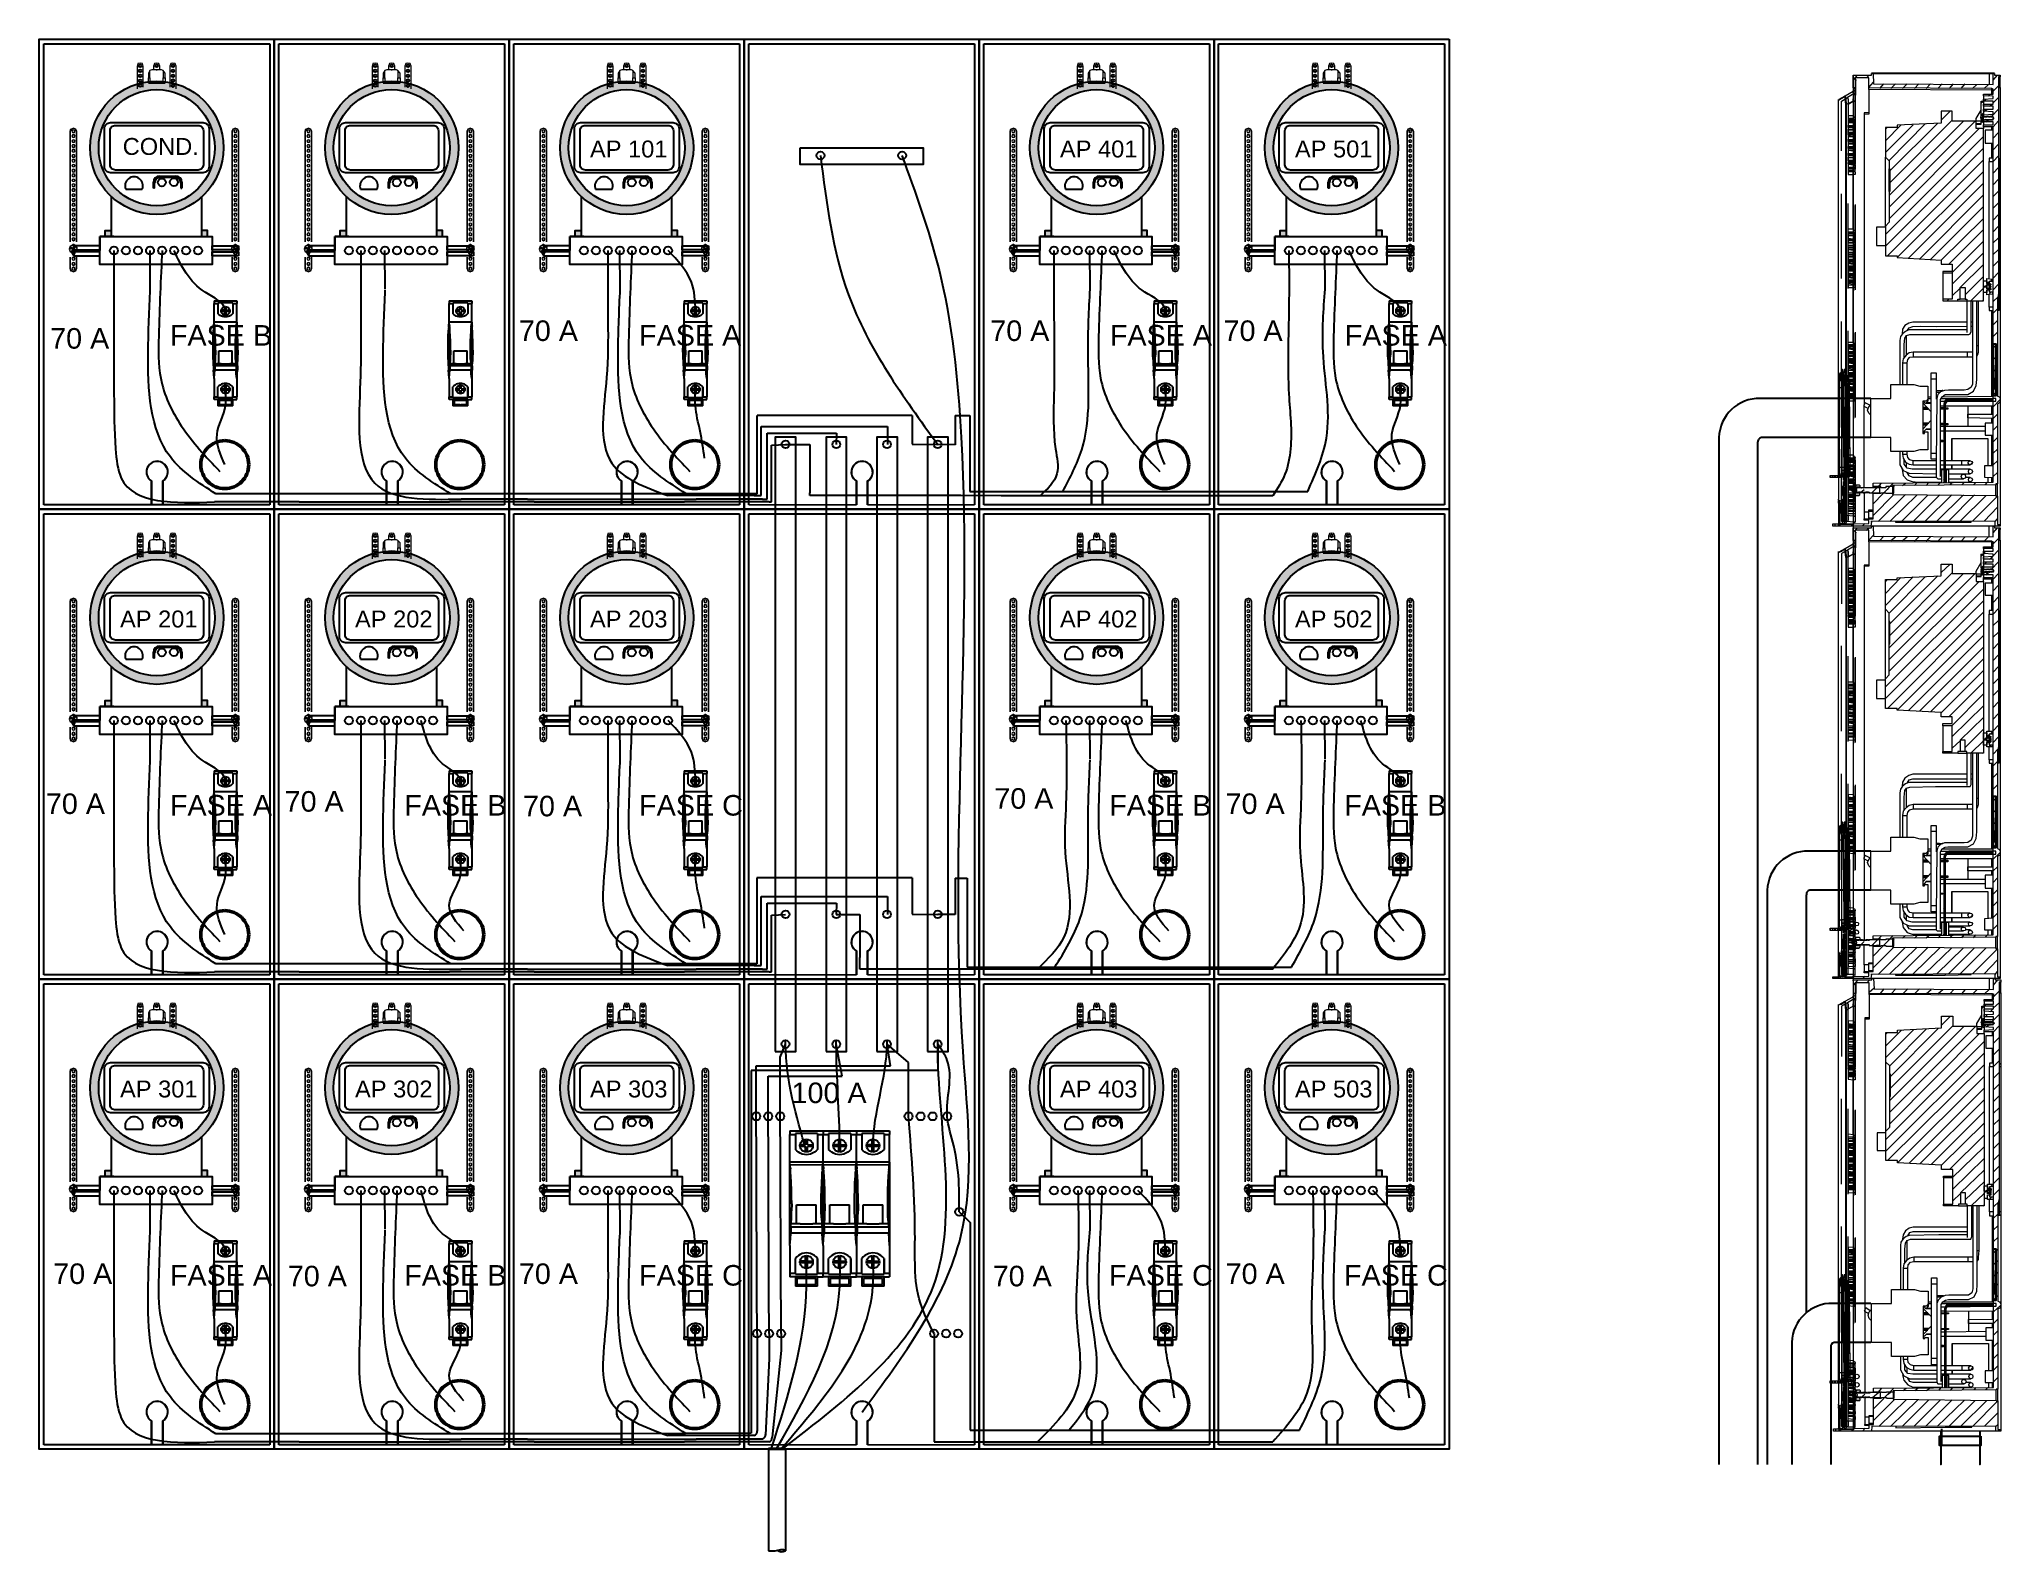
# Model space of a CAD drawing. Header units: millimetres. Extents: x 2991 to 3503, y 2795 to 2987.
# Drawn here: x 3307.2 to 3365.2, y 2802.6 to 2847.3 of the extents above; entities that cross this region are included whole.
import ezdxf

# ---------------------------------------------------------------- set-up
doc = ezdxf.new("R2010")
doc.units = ezdxf.units.MM
doc.linetypes.add('ACAD_ISO02W100', pattern=[15, 12, -3])
doc.layers.add('IND', color=7, linetype='Continuous', lineweight=13)
doc.layers.add('PDF_Geometry', color=7, linetype='Continuous')
doc.layers.add('Pranchas', color=3, linetype='Continuous')
doc.styles.get("Standard").update_dxf_attribs({"font": ''})
doc.styles.get('Standard').set_extended_font_data('Arial')

msp = doc.modelspace()

# ---------------------------------------------------------------- texts
at = {"layer": 'IND', "color": 3, "char_height": 0.60792, "attachment_point": 1}
for s, insert in [('{\\fArial Unicode MS|b0|i0|c0|p2;70 A}', (3307.523, 2838.727)), ('{\\fArial Unicode MS|b0|i0|c0|p2;FASE B}', (3311.063, 2838.817)), ('{\\fArial Unicode MS|b0|i0|c0|p2;70 A}', (3321.38, 2838.954)), ('{\\fArial Unicode MS|b0|i0|c0|p2;FASE A}', (3324.934, 2838.817)), ('{\\fArial Unicode MS|b0|i0|c0|p2;70 A}', (3335.317, 2838.954)), ('{\\fArial Unicode MS|b0|i0|c0|p2;FASE A}', (3338.851, 2838.817)), ('{\\fArial Unicode MS|b0|i0|c0|p2;70 A}', (3342.213, 2838.954)), ('{\\fArial Unicode MS|b0|i0|c0|p2;FASE A}', (3345.797, 2838.817)), ('{\\fArial Unicode MS|b0|i0|c0|p2;70 A}', (3307.397, 2824.971)), ('{\\fArial Unicode MS|b0|i0|c0|p2;FASE A}', (3311.063, 2824.924)), ('{\\fArial Unicode MS|b0|i0|c0|p2;70 A}', (3314.455, 2825.04)), ('{\\fArial Unicode MS|b0|i0|c0|p2;FASE B}', (3317.992, 2824.924)), ('{\\fArial Unicode MS|b0|i0|c0|p2;70 A}', (3321.502, 2824.902)), ('{\\fArial Unicode MS|b0|i0|c0|p2;FASE C}', (3324.934, 2824.924)), ('{\\fArial Unicode MS|b0|i0|c0|p2;70 A}', (3335.436, 2825.126)), ('{\\fArial Unicode MS|b0|i0|c0|p2;FASE B}', (3338.832, 2824.924)), ('{\\fArial Unicode MS|b0|i0|c0|p2;70 A}', (3342.273, 2824.971)), ('{\\fArial Unicode MS|b0|i0|c0|p2;FASE B}', (3345.779, 2824.924)), ('{\\fArial Unicode MS|b0|i0|c0|p2;100 A}', (3329.441, 2816.425)), ('{\\fArial Unicode MS|b0|i0|c0|p2;70 A}', (3307.613, 2811.077)), ('{\\fArial Unicode MS|b0|i0|c0|p2;FASE A}', (3311.063, 2811.03)), ('{\\fArial Unicode MS|b0|i0|c0|p2;70 A}', (3314.549, 2811.008)), ('{\\fArial Unicode MS|b0|i0|c0|p2;FASE B}', (3317.992, 2811.03)), ('{\\fArial Unicode MS|b0|i0|c0|p2;70 A}', (3321.38, 2811.077)), ('{\\fArial Unicode MS|b0|i0|c0|p2;FASE C}', (3324.934, 2811.03)), ('{\\fArial Unicode MS|b0|i0|c0|p2;70 A}', (3335.388, 2811.008)), ('{\\fArial Unicode MS|b0|i0|c0|p2;FASE C}', (3338.827, 2811.03)), ('{\\fArial Unicode MS|b0|i0|c0|p2;70 A}', (3342.275, 2811.077)), ('{\\fArial Unicode MS|b0|i0|c0|p2;FASE C}', (3345.774, 2811.03))]:
    msp.add_mtext_dynamic_manual_height_columns(s, width=4.4449, gutter_width=3.04, heights=[0], dxfattribs=dict(at, insert=insert))
at = {"layer": 'Pranchas', "color": 1, "char_height": 0.5, "attachment_point": 1}
for s, insert in [('{\\fArial Unicode MS|b0|i0|c0|p2;COND.}', (3309.668, 2844.347)), ('{\\fArial Unicode MS|b0|i0|c0|p2;AP 101}', (3323.482, 2844.272)), ('{\\fArial Unicode MS|b0|i0|c0|p2;AP 401}', (3337.376, 2844.272)), ('{\\fArial Unicode MS|b0|i0|c0|p2;AP 501}', (3344.323, 2844.272)), ('{\\fArial Unicode MS|b0|i0|c0|p2;AP 201}', (3309.589, 2830.378)), ('{\\fArial Unicode MS|b0|i0|c0|p2;AP 202}', (3316.536, 2830.378)), ('{\\fArial Unicode MS|b0|i0|c0|p2;AP 203}', (3323.482, 2830.378)), ('{\\fArial Unicode MS|b0|i0|c0|p2;AP 402}', (3337.376, 2830.378)), ('{\\fArial Unicode MS|b0|i0|c0|p2;AP 502}', (3344.323, 2830.378)), ('{\\fArial Unicode MS|b0|i0|c0|p2;AP 301}', (3309.589, 2816.484)), ('{\\fArial Unicode MS|b0|i0|c0|p2;AP 302}', (3316.536, 2816.484)), ('{\\fArial Unicode MS|b0|i0|c0|p2;AP 303}', (3323.482, 2816.484)), ('{\\fArial Unicode MS|b0|i0|c0|p2;AP 403}', (3337.376, 2816.484)), ('{\\fArial Unicode MS|b0|i0|c0|p2;AP 503}', (3344.323, 2816.484))]:
    msp.add_mtext_dynamic_manual_height_columns(s, width=2.44226, gutter_width=3.829, heights=[0], dxfattribs=dict(at, insert=insert))

# ---------------------------------------------------------------- blocks, each defined once
blk = doc.blocks.new('06 Vista Lateral - 3 modulo')
at = {"layer": 'PDF_Geometry', "color": 0, "lineweight": 18}
for points in [[(0.0045, 1.5593), (0.0045, 1.5574), (0.0109, 1.5574), (0.0109, 1.5555), (0.009, 1.5555), (0.009, 1.3064), (0.0077, 1.3), (0.0077, 1.1886), (0.0102, 1.1879), (0.0109, 1.186), (0.0109, 1.1828), (0.0102, 1.1809), (0.0077, 1.1796), (0.0077, 1.088), (0.0058, 1.088), (0.0058, 1.0867), (-0.1127, 1.0861), (-0.1127, 1.0758), (0.0058, 1.0746), (0.0058, 1.0739), (0.0077, 1.0739), (0.0077, 1.0413), (0.0109, 1.0413), (0.0109, 1.0393), (0.0051, 1.0393), (0.0051, 1.0451), (-0.1377, 1.0445), (-0.137, 1.0445), (-0.1377, 1.0393), (-0.1748, 1.0393), (-0.1748, 1.0419), (-0.1402, 1.0425), (-0.1402, 1.0458), (-0.1454, 1.0464), (-0.1454, 1.0477), (-0.1351, 1.0477), (-0.1351, 1.0778), (-0.1274, 1.0778), (-0.1274, 1.0835), (-0.1351, 1.0835), (-0.1351, 1.0887), (0.0026, 1.0899), (0.0026, 1.1828), (0.0058, 1.1828), (0.0058, 1.186), (0.0026, 1.186), (0.0026, 1.4979), (-0.0083, 1.4979), (-0.0083, 1.5004), (0.0026, 1.5004), (0.0026, 1.5036), (-0.0083, 1.5036), (-0.0083, 1.5062), (0.0026, 1.5062), (0.0026, 1.5094), (-0.0083, 1.5094), (-0.0083, 1.5119), (0.0026, 1.5126), (0.0026, 1.5151), (-0.0083, 1.5158), (-0.0083, 1.5183), (0.0026, 1.5183), (0.0026, 1.5216), (-0.0083, 1.5216), (-0.0083, 1.5241), (0.0026, 1.5241), (0.0026, 1.5273), (-0.0083, 1.5273), (-0.0083, 1.5299), (0.0026, 1.5305), (0.0026, 1.5331), (-0.0083, 1.5337), (-0.0083, 1.5356), (0.0026, 1.5356), (0.0026, 1.5401), (0.0026, 1.5414), (0.0013, 1.542)], [(-0.1582, 1.5574), (-0.1582, 1.0381), (-0.1582, 1.0374), (-0.1582, 0.5181), (-0.1582, 0.5174), (-0.1588, 0.5174)], [(0.0026, 1.5401), (0.0013, 1.5401), (0.0013, 1.542), (-0.1402, 1.5427), (-0.1402, 1.5542), (-0.1556, 1.5542), (-0.1556, 1.5427), (-0.1582, 1.5427), (-0.1582, 1.5574), (-0.137, 1.5574), (-0.137, 1.5593)], [(-0.1351, 1.5593), (-0.1345, 1.5472), (0.0026, 1.5465), (0.0026, 1.5593)], [(-0.0019, 1.5593), (-0.0019, 1.5465)], [(0.009, 1.5433), (0.0109, 1.5433), (0.0109, 1.5555)], [(-0.1748, 1.0951), (-0.1748, 1.0694), (-0.1755, 1.0694), (-0.1748, 1.0694), (-0.1748, 1.0656), (-0.1748, 1.0643), (-0.1742, 1.0643), (-0.1742, 1.0547), (-0.1748, 1.0547), (-0.1748, 1.0425), (-0.1678, 1.0425), (-0.1671, 1.0451), (-0.1665, 1.0515), (-0.1665, 1.5235), (-0.1671, 1.5299), (-0.1671, 1.5318), (-0.1678, 1.5324), (-0.1671, 1.5318), (-0.1671, 1.5299), (-0.1665, 1.5235)], [(-0.1748, 1.5286), (-0.1729, 1.5299), (-0.1678, 1.5324)], [(-0.1742, 1.5299), (-0.1671, 1.5337), (-0.1678, 1.5324), (-0.1671, 1.5337), (-0.1671, 1.5331), (-0.1665, 1.5305), (-0.1659, 1.5235), (-0.1665, 1.5235), (-0.1659, 1.5235), (-0.1659, 1.0515), (-0.1665, 1.0515)], [(-0.1684, 1.5324), (-0.1678, 1.5331)], [(-0.1582, 1.5273), (-0.1659, 1.5235), (-0.1665, 1.5305), (-0.1671, 1.5331), (-0.1671, 1.5337), (-0.1582, 1.5388)], [(-0.1582, 1.5427), (-0.1582, 1.5363), (-0.1556, 1.5363), (-0.1556, 1.5427)], [(-0.1582, 1.5363), (-0.1582, 1.0829)], [(-0.1402, 1.5408), (-0.1402, 1.5126), (-0.1454, 1.5126), (-0.1454, 1.1783)], [(0.0013, 1.5356), (0.0013, 1.5401), (-0.1402, 1.5408), (-0.1402, 1.5427)], [(-0.0083, 1.5337), (-0.0083, 1.5299)], [(0.0109, 1.5433), (0.0109, 1.4607)], [(-0.1748, 1.0976), (-0.1748, 1.5286), (-0.1742, 1.5292)], [(-0.1402, 1.5145), (-0.1454, 1.5139), (-0.1454, 1.5126)], [(-0.0109, 1.5043), (-0.0166, 1.5043), (-0.0442, 1.5043), (-0.0442, 1.5158), (-0.057, 1.5158), (-0.057, 1.5023), (-0.1076, 1.4998), (-0.1076, 1.4972), (-0.121, 1.4972), (-0.121, 1.4633), (-0.1165, 1.4588), (-0.1165, 1.4498), (-0.1159, 1.4498), (-0.1159, 1.4236), (-0.1165, 1.4236), (-0.1165, 1.3884), (-0.121, 1.3839), (-0.121, 1.3499), (-0.1076, 1.3499), (-0.1076, 1.348), (-0.057, 1.3448), (-0.057, 1.3403), (-0.0442, 1.3403), (-0.0442, 1.332), (-0.0551, 1.332), (-0.0551, 1.3301), (-0.0442, 1.3301), (-0.0442, 1.3), (-0.0551, 1.3), (-0.0551, 1.2981), (-0.0378, 1.2981), (-0.0378, 1.3), (-0.0352, 1.3), (-0.0352, 1.3134), (-0.0295, 1.3134), (-0.0295, 1.3), (-0.0275, 1.3), (-0.0275, 1.2981), (-0.0083, 1.2981), (-0.0083, 1.4959)], [(-0.0083, 1.4979), (-0.0083, 1.4959), (-0.0166, 1.4959), (-0.0166, 1.5043), (-0.0166, 1.5075), (-0.0109, 1.5171), (-0.0109, 1.5267), (-0.0115, 1.5267)], [(-0.0109, 1.5068), (-0.0109, 1.5081), (-0.0096, 1.5081), (-0.0083, 1.5081), (-0.0115, 1.5081), (-0.0109, 1.5081), (-0.0115, 1.5081), (-0.0115, 1.5087), (-0.0109, 1.5107), (-0.0115, 1.5107)], [(-0.0115, 1.5087), (-0.0083, 1.5087), (-0.0096, 1.51)], [(-0.009, 1.503), (-0.0096, 1.503), (-0.0102, 1.5043), (-0.0096, 1.5043), (-0.0096, 1.5055), (-0.0083, 1.5068), (-0.0083, 1.5087), (-0.0096, 1.51), (-0.0096, 1.5113), (-0.0102, 1.5113), (-0.0096, 1.5126), (-0.009, 1.5126)], [(-0.0096, 1.5126), (-0.0102, 1.5113)], [(-0.0083, 1.5273), (-0.009, 1.5273)], [(-0.0083, 1.5126), (-0.0083, 1.5094), (-0.0077, 1.5094), (-0.0077, 1.51), (-0.007, 1.5094), (-0.0058, 1.5094), (-0.0058, 1.51), (-0.0051, 1.5094), (-0.0045, 1.5094), (-0.0038, 1.51), (-0.0032, 1.5094), (-0.0025, 1.5094), (-0.0019, 1.51), (-0.0019, 1.5094), (-0.0006, 1.5094), (0, 1.51), (0, 1.5094), (0.0013, 1.5094), (0.0013, 1.51), (0.0019, 1.5094), (0.0026, 1.5094), (0.0032, 1.5081), (0.0032, 1.5075), (0.0019, 1.5062), (0.0013, 1.5062), (0.0006, 1.5055), (0, 1.5062), (-0.0006, 1.5062), (-0.0013, 1.5055), (-0.0013, 1.5062), (-0.0025, 1.5062), (-0.0032, 1.5055), (-0.0032, 1.5062), (-0.0045, 1.5062), (-0.0045, 1.5055), (-0.0051, 1.5062), (-0.0064, 1.5062), (-0.0064, 1.5055), (-0.007, 1.5062), (-0.0083, 1.5062), (-0.0083, 1.503), (-0.0083, 1.5004)], [(-0.0038, 1.51), (-0.0045, 1.51)], [(0.0013, 1.51), (0.0006, 1.51)], [(-0.1639, 1.503), (-0.1582, 1.503), (-0.1639, 1.5036), (-0.1639, 1.4998), (-0.1582, 1.4991)], [(-0.1582, 1.4915), (-0.1639, 1.4915), (-0.1639, 1.4953), (-0.1582, 1.4953)], [(-0.1639, 1.4947), (-0.1582, 1.4947)], [(-0.1639, 1.487), (-0.1582, 1.487), (-0.1639, 1.4876), (-0.1639, 1.4838), (-0.1582, 1.4831)], [(-0.0166, 1.5011), (-0.0109, 1.5011), (-0.0109, 1.5049)], [(-0.0166, 1.5017), (-0.0109, 1.5017)], [(-0.0115, 1.5068), (-0.0083, 1.5068), (-0.0115, 1.5068), (-0.0102, 1.5043)], [(-0.009, 1.5081), (-0.009, 1.5068)], [(-0.0083, 1.5055), (-0.0083, 1.5062), (-0.0077, 1.5062), (-0.0077, 1.5068)], [(-0.0064, 1.5062), (-0.0064, 1.5055), (-0.007, 1.5055)], [(-0.0058, 1.5068), (-0.0064, 1.5062), (-0.0058, 1.5062)], [(0.0026, 1.494), (-0.0064, 1.494), (-0.0064, 1.4793), (0.0026, 1.4793)], [(-0.0045, 1.5068), (-0.0045, 1.5062), (-0.0051, 1.5062)], [(-0.0045, 1.5055), (-0.0051, 1.5055)], [(-0.0025, 1.5068), (-0.0025, 1.5062), (-0.0032, 1.5062)], [(-0.0025, 1.5062), (-0.0032, 1.5055)], [(-0.0013, 1.5055), (-0.0019, 1.5055)], [(-0.0006, 1.5068), (-0.0006, 1.5062), (-0.0013, 1.5062)], [(0.0013, 1.5068), (0.0013, 1.5062), (0.0006, 1.5062)], [(0.0013, 1.494), (0.0013, 1.4979)], [(-0.1582, 1.4793), (-0.1639, 1.4793), (-0.1639, 1.4754), (-0.1582, 1.4754)], [(-0.1639, 1.4786), (-0.1582, 1.4786)], [(-0.1639, 1.471), (-0.1582, 1.471), (-0.1639, 1.4716), (-0.1639, 1.4678), (-0.1582, 1.4671)], [(0.0013, 1.462), (0.0013, 1.4793)], [(-0.1582, 1.4594), (-0.1639, 1.4594), (-0.1639, 1.4633), (-0.1582, 1.4633)], [(-0.1639, 1.4626), (-0.1582, 1.4626)], [(-0.1639, 1.455), (-0.1582, 1.455), (-0.1639, 1.4556), (-0.1639, 1.4517), (-0.1582, 1.4511)], [(-0.1582, 1.4473), (-0.1639, 1.4473), (-0.1639, 1.4434), (-0.1582, 1.4434)], [(-0.1639, 1.4466), (-0.1582, 1.4466)], [(-0.121, 1.3839), (-0.121, 1.4633)], [(-0.1165, 1.4236), (-0.1165, 1.4498)], [(0.0026, 1.462), (-0.0019, 1.462), (-0.0019, 1.4582)], [(-0.0019, 1.323), (-0.0019, 1.4582), (0.0026, 1.4582)], [(0.009, 1.462), (0.0096, 1.462), (0.0102, 1.4614), (0.0109, 1.4607), (0.0109, 1.4582)], [(0.009, 1.4582), (0.0096, 1.4582), (0.0096, 1.462)], [(-0.121, 1.3826), (-0.1313, 1.3826), (-0.1313, 1.3615), (-0.121, 1.3615)], [(-0.1639, 1.373), (-0.1582, 1.373), (-0.1639, 1.3736), (-0.1639, 1.3698), (-0.1582, 1.3691)], [(-0.1582, 1.3615), (-0.1639, 1.3615), (-0.1639, 1.3653), (-0.1582, 1.3653)], [(-0.1639, 1.3647), (-0.1582, 1.3647)], [(-0.1639, 1.357), (-0.1582, 1.357), (-0.1639, 1.3576), (-0.1639, 1.3538), (-0.1582, 1.3531)], [(-0.1582, 1.3493), (-0.1639, 1.3493), (-0.1639, 1.3455), (-0.1582, 1.3455)], [(-0.1639, 1.3487), (-0.1582, 1.3487)], [(-0.1639, 1.341), (-0.1582, 1.341), (-0.1639, 1.3416), (-0.1639, 1.3378), (-0.1582, 1.3371)], [(-0.1582, 1.3333), (-0.1639, 1.3333), (-0.1639, 1.3294), (-0.1582, 1.3294)], [(-0.1639, 1.3326), (-0.1582, 1.3326)], [(-0.0551, 1.3301), (-0.0551, 1.3)], [(-0.1639, 1.325), (-0.1582, 1.325), (-0.1639, 1.3256), (-0.1639, 1.3218), (-0.1582, 1.3211)], [(-0.1582, 1.3173), (-0.1639, 1.3179), (-0.1639, 1.3134), (-0.1582, 1.3134)], [(-0.1639, 1.3166), (-0.1582, 1.3166)], [(-0.0045, 1.3122), (0, 1.3122), (0, 1.3109), (-0.0013, 1.3102), (-0.0013, 1.3109), (-0.0045, 1.3109), (-0.0045, 1.3077), (-0.0083, 1.3077), (-0.0083, 1.3141), (-0.0045, 1.3141), (-0.0045, 1.3122), (-0.0051, 1.3122)], [(-0.0006, 1.316), (0, 1.3147), (-0.0006, 1.316), (-0.0019, 1.316), (-0.0013, 1.316), (-0.0013, 1.3141), (-0.0013, 1.3166), (-0.0013, 1.316), (-0.0013, 1.3166), (-0.0013, 1.316), (-0.0006, 1.316), (-0.0006, 1.3128), (-0.0013, 1.3128), (-0.0019, 1.316), (-0.0045, 1.316)], [(-0.0045, 1.3141), (-0.0045, 1.3147)], [(-0.0045, 1.3128), (-0.0019, 1.3128), (-0.0019, 1.3122), (-0.0025, 1.3122), (-0.0019, 1.3122)], [(-0.0019, 1.316), (-0.0025, 1.316)], [(-0.0019, 1.3109), (-0.0025, 1.3109)], [(-0.0019, 1.3179), (-0.0019, 1.3173)], [(-0.0019, 1.3166), (-0.0019, 1.3128)], [(-0.0013, 1.3122), (-0.0019, 1.3134)], [(-0.0006, 1.3128), (-0.0013, 1.3128), (-0.0006, 1.3128)], [(-0.0006, 1.3141), (0, 1.3141), (0, 1.3147), (-0.0006, 1.3147)], [(0, 1.3122), (-0.0006, 1.3122)], [(-0.0993, 1.2334), (-0.0993, 1.2481), (-0.0986, 1.2552), (-0.0967, 1.2584), (-0.0928, 1.2596), (-0.025, 1.2596), (-0.0237, 1.2603), (-0.0224, 1.2628), (-0.0224, 1.2981)], [(-0.0211, 1.2981), (-0.0211, 1.2026), (-0.0224, 1.1988), (-0.0262, 1.1962), (-0.0307, 1.1956), (-0.0487, 1.1956), (-0.0531, 1.195), (-0.0576, 1.1937), (-0.0608, 1.1905), (-0.0621, 1.186), (-0.0627, 1.1136), (-0.0627, 1.0957), (-0.0615, 1.0944), (-0.0608, 1.0938), (-0.0564, 1.0938)], [(-0.0576, 1.0963), (-0.0576, 1.1847), (-0.0557, 1.1879), (-0.0525, 1.1905), (-0.0262, 1.1905), (-0.0198, 1.1943), (-0.0166, 1.2007), (-0.016, 1.2078), (-0.016, 1.2981)], [(-0.0378, 1.2981), (-0.0275, 1.2981), (-0.0275, 1.2616)], [(-0.0295, 1.3), (-0.0352, 1.3)], [(-0.016, 1.2347), (-0.0147, 1.2366), (-0.0141, 1.2391), (-0.0141, 1.2981)], [(0.0026, 1.291), (-0.0019, 1.291), (-0.0019, 1.3051)], [(-0.0019, 1.291), (-0.0019, 1.2872), (0.0026, 1.2872)], [(0.0013, 1.1886), (0.0013, 1.2872)], [(0.0109, 1.291), (0.0109, 1.2885), (0.0102, 1.2878), (0.0096, 1.2872), (0.0077, 1.2872)], [(0.0096, 1.2872), (0.0096, 1.291), (0.0077, 1.291)], [(0.0109, 1.2885), (0.0109, 1.186)], [(-0.0275, 1.2648), (-0.0941, 1.2648), (-0.098, 1.2628), (-0.1012, 1.2603), (-0.1037, 1.2571), (-0.1044, 1.2526), (-0.1044, 1.202)], [(-0.0275, 1.2737), (-0.0896, 1.2737), (-0.0941, 1.2725), (-0.0986, 1.2699), (-0.1012, 1.2654), (-0.1018, 1.2603)], [(-0.0961, 1.2641), (-0.0935, 1.2673), (-0.0896, 1.2686), (-0.0807, 1.2692), (-0.0627, 1.2686), (-0.0275, 1.2692)], [(-0.0211, 1.2737), (-0.0224, 1.2737)], [(-0.0224, 1.2692), (-0.0211, 1.2692)], [(-0.1639, 1.243), (-0.1582, 1.243), (-0.1639, 1.2436), (-0.1639, 1.2398), (-0.1582, 1.2391)], [(-0.0967, 1.2366), (-0.0967, 1.2584)], [(-0.016, 1.2468), (-0.0141, 1.2468)], [(-0.1582, 1.2353), (-0.1639, 1.2359), (-0.1639, 1.2315), (-0.1582, 1.2315)], [(-0.1639, 1.2347), (-0.1582, 1.2347)], [(-0.1582, 1.2276), (-0.1639, 1.2276), (-0.1639, 1.2238), (-0.1582, 1.2231)], [(-0.1639, 1.227), (-0.1582, 1.227)], [(-0.1582, 1.2193), (-0.1639, 1.2199), (-0.1639, 1.2154), (-0.1582, 1.2154)], [(-0.1639, 1.2186), (-0.1582, 1.2186)], [(-0.0211, 1.2391), (-0.0269, 1.2391), (-0.089, 1.2391), (-0.0935, 1.2385), (-0.0973, 1.2359), (-0.1005, 1.2315), (-0.1012, 1.227), (-0.1012, 1.202)], [(-0.1012, 1.227), (-0.0961, 1.227)], [(-0.0961, 1.202), (-0.0961, 1.227), (-0.0954, 1.2308), (-0.0928, 1.2334), (-0.089, 1.234), (-0.0269, 1.234), (-0.0211, 1.234)], [(-0.089, 1.2391), (-0.089, 1.234)], [(-0.0269, 1.2391), (-0.0269, 1.234)], [(-0.1735, 1.2148), (-0.1735, 1.2071), (-0.1742, 1.2046), (-0.1742, 1.1008), (-0.1735, 1.0983), (-0.1684, 1.0983), (-0.1678, 1.1008), (-0.1671, 1.1072), (-0.1671, 1.1982), (-0.1678, 1.2046), (-0.1684, 1.2071), (-0.1691, 1.2071), (-0.1691, 1.2148), (-0.1703, 1.2148), (-0.1703, 1.2071), (-0.1703, 1.2148), (-0.1697, 1.2148), (-0.1691, 1.2148)], [(-0.1735, 1.0983), (-0.1742, 1.1008), (-0.1742, 1.1072), (-0.171, 1.1072), (-0.171, 1.1008), (-0.1703, 1.0995), (-0.1703, 1.0983), (-0.1703, 1.0995), (-0.171, 1.1008), (-0.171, 1.1072), (-0.1716, 1.1982), (-0.1716, 1.2071), (-0.171, 1.2071), (-0.1716, 1.2071), (-0.1716, 1.1982), (-0.1742, 1.1982), (-0.1742, 1.1072)], [(-0.1735, 1.2071), (-0.1742, 1.2046), (-0.1742, 1.1982)], [(-0.1729, 1.2071), (-0.1691, 1.2071)], [(-0.1684, 1.2065), (-0.1678, 1.2039), (-0.1671, 1.1982), (-0.1671, 1.1072), (-0.1678, 1.1002), (-0.1703, 1.1002), (-0.1703, 1.1008), (-0.171, 1.1008), (-0.171, 1.1034), (-0.1716, 1.2014), (-0.1716, 1.2046), (-0.1678, 1.2046)], [(-0.1582, 1.2116), (-0.1639, 1.2116), (-0.1639, 1.2078), (-0.1582, 1.2071)], [(-0.1639, 1.211), (-0.1582, 1.211)], [(-0.1582, 1.2033), (-0.1639, 1.2039), (-0.1639, 1.1994), (-0.1582, 1.1994)], [(-0.1639, 1.2026), (-0.1582, 1.2026)], [(-0.1582, 1.1956), (-0.1639, 1.1956), (-0.1639, 1.1918), (-0.1582, 1.1911)], [(-0.1639, 1.195), (-0.1582, 1.195)], [(-0.0685, 1.2084), (-0.0685, 1.2154), (-0.0627, 1.2154), (-0.0627, 1.2084)], [(-0.0627, 1.1226), (-0.0685, 1.1226), (-0.0685, 1.2084), (-0.0627, 1.2084), (-0.0627, 1.1853)], [(-0.0627, 1.195), (-0.0551, 1.195), (-0.0557, 1.195)], [(-0.1582, 1.1873), (-0.1639, 1.1879), (-0.1639, 1.1834), (-0.1582, 1.1834)], [(-0.1639, 1.1866), (-0.1582, 1.1866)], [(-0.139, 1.1783), (-0.1441, 1.1809), (-0.146, 1.1777), (-0.1409, 1.1745)], [(-0.1454, 1.0829), (-0.1454, 1.0835), (-0.1454, 1.177)], [(-0.1377, 1.1668), (-0.1402, 1.1693), (-0.1415, 1.1725), (-0.1402, 1.1764), (-0.1377, 1.1789)], [(-0.0781, 1.1809), (-0.0685, 1.1706)], [(-0.0775, 1.1802), (-0.0781, 1.1802)], [(-0.073, 1.1757), (-0.0781, 1.1757), (-0.073, 1.1757)], [(-0.0711, 1.1738), (-0.0781, 1.1738), (-0.0756, 1.1738), (-0.0717, 1.1738)], [(-0.0724, 1.1853), (-0.0724, 1.1828), (-0.0749, 1.1802), (-0.0775, 1.1828)], [(-0.0756, 1.1757), (-0.0756, 1.1738)], [(-0.0685, 1.1802), (-0.0743, 1.1802), (-0.0749, 1.1809)], [(-0.0685, 1.1809), (-0.0743, 1.1809)], [(-0.0724, 1.1879), (-0.0685, 1.1879)], [(-0.0724, 1.186), (-0.0685, 1.186)], [(-0.0576, 1.193), (-0.0627, 1.193)], [(-0.0627, 1.1879), (-0.0615, 1.1879)], [(-0.0627, 1.186), (-0.0621, 1.186)], [(-0.0576, 1.1828), (-0.0531, 1.1828)], [(-0.0576, 1.1777), (-0.0538, 1.1777)], [(-0.0576, 1.1757), (-0.0538, 1.1757)], [(-0.0538, 1.1738), (-0.0576, 1.1738)], [(-0.057, 1.186), (0.0026, 1.186)], [(-0.0557, 1.1879), (0.0026, 1.1886)], [(0.0026, 1.1847), (-0.048, 1.1847), (-0.0506, 1.1841), (-0.0525, 1.1821), (-0.0531, 1.1796), (-0.0531, 1.0899)], [(-0.0525, 1.0899), (-0.0525, 1.1796), (-0.0512, 1.1828), (-0.048, 1.1841), (0.0026, 1.1841)], [(-0.0519, 1.1777), (0.0026, 1.1777)], [(-0.0519, 1.1751), (-0.0493, 1.1751), (-0.0493, 1.1738), (-0.0519, 1.1738)], [(-0.0506, 1.1828), (0.0026, 1.1828)], [(-0.0262, 1.1777), (-0.0262, 1.154)], [(0.0013, 1.1681), (0.0013, 1.1777)], [(0.0109, 1.1828), (0.0109, 1.0413)], [(-0.0685, 1.161), (-0.0781, 1.1508), (-0.0775, 1.1508)], [(-0.0717, 1.1578), (-0.0781, 1.1578), (-0.0711, 1.1578)], [(-0.0743, 1.1508), (-0.0685, 1.1508), (-0.0743, 1.1508), (-0.0768, 1.1482), (-0.0781, 1.1482)], [(-0.0756, 1.1578), (-0.0756, 1.1559)], [(-0.0576, 1.1578), (-0.0538, 1.1578)], [(-0.0538, 1.1559), (-0.0576, 1.1559)], [(-0.0576, 1.154), (-0.0538, 1.154)], [(-0.0519, 1.1572), (-0.0493, 1.1572), (-0.0493, 1.1559), (-0.0519, 1.1559)], [(-0.0519, 1.154), (-0.0064, 1.154)], [(0.0026, 1.1636), (0.0013, 1.1629), (-0.0262, 1.1636), (-0.0262, 1.1681), (0.0013, 1.1681), (0.0026, 1.1674)], [(0.0026, 1.1578), (-0.0064, 1.1578), (-0.0064, 1.1437), (0.0026, 1.1437)], [(0.0013, 1.1578), (0.0013, 1.1629)], [(-0.0576, 1.1489), (-0.0538, 1.1489)], [(-0.0576, 1.138), (-0.0551, 1.138), (-0.0551, 1.136), (-0.0576, 1.136)], [(-0.0519, 1.1489), (-0.0064, 1.1489)], [(-0.0448, 1.1399), (-0.0448, 1.1143), (-0.0448, 1.1399), (-0.0032, 1.1399), (-0.0032, 1.1085)], [(0.0013, 1.1085), (0.0013, 1.1437)], [(-0.1582, 1.1136), (-0.1639, 1.1136), (-0.1639, 1.1098), (-0.1582, 1.1091)], [(-0.1639, 1.113), (-0.1582, 1.113)], [(-0.1582, 1.1053), (-0.1639, 1.1059), (-0.1639, 1.1015), (-0.1582, 1.1015)], [(-0.1639, 1.1047), (-0.1582, 1.1047)], [(-0.1044, 1.1252), (-0.1044, 1.1098), (-0.1005, 1.1034), (-0.0935, 1.1002), (-0.0627, 1.0995)], [(-0.1018, 1.1047), (-0.1005, 1.0976), (-0.0961, 1.0925), (-0.0903, 1.0906), (-0.0832, 1.0899), (-0.0564, 1.0899)], [(-0.1012, 1.1252), (-0.1012, 1.122), (-0.1005, 1.1175), (-0.098, 1.113), (-0.0935, 1.1104), (-0.089, 1.1098), (-0.0627, 1.1098)], [(-0.1012, 1.122), (-0.0961, 1.122)], [(-0.0627, 1.1047), (-0.0903, 1.1047), (-0.0961, 1.1059), (-0.0993, 1.1104), (-0.0993, 1.1155)], [(-0.0967, 1.1066), (-0.0967, 1.1123)], [(-0.0627, 1.1143), (-0.089, 1.1143), (-0.0928, 1.1155), (-0.0954, 1.1181), (-0.0961, 1.122), (-0.0961, 1.1252)], [(-0.089, 1.1098), (-0.089, 1.1143)], [(-0.0627, 1.1162), (-0.0685, 1.1162), (-0.0685, 1.1226)], [(-0.0538, 1.1143), (-0.0576, 1.1143)], [(-0.0576, 1.1098), (-0.0538, 1.1098)], [(-0.0538, 1.1047), (-0.0576, 1.1047)], [(-0.0538, 1.104), (-0.0564, 1.104), (-0.0564, 1.0893)], [(-0.0237, 1.1143), (-0.0333, 1.1143), (-0.0519, 1.1143)], [(-0.0519, 1.1098), (-0.0333, 1.1098), (-0.0237, 1.1098)], [(-0.0237, 1.1047), (-0.0519, 1.1047)], [(-0.048, 1.0893), (-0.048, 1.104), (-0.0512, 1.104), (-0.0512, 1.0893)], [(-0.0333, 1.1098), (-0.0333, 1.1143)], [(0.0026, 1.1085), (-0.007, 1.1085), (-0.007, 1.0957), (0.0026, 1.0951)], [(-0.1735, 1.0951), (-0.1844, 1.0951), (-0.1844, 1.0976), (-0.1735, 1.0976)], [(-0.1787, 1.0976), (-0.1787, 1.0951)], [(-0.1703, 1.0816), (-0.1697, 1.0816), (-0.1697, 1.0829), (-0.1697, 1.0822), (-0.1697, 1.0842), (-0.1697, 1.0855), (-0.1697, 1.0842), (-0.1691, 1.0842), (-0.1691, 1.0855)], [(-0.1697, 1.0822), (-0.1703, 1.0822)], [(-0.1697, 1.0855), (-0.1691, 1.0855), (-0.1691, 1.081), (-0.1691, 1.0803), (-0.1697, 1.0803), (-0.1691, 1.0803)], [(-0.1697, 1.0842), (-0.1697, 1.0855), (-0.1697, 1.0842)], [(-0.1691, 1.0816), (-0.1697, 1.0816), (-0.1697, 1.0842), (-0.1697, 1.0835), (-0.1691, 1.081), (-0.1697, 1.081), (-0.1691, 1.081), (-0.1697, 1.0842)], [(-0.1697, 1.0835), (-0.1697, 1.0842), (-0.1697, 1.0835)], [(-0.1582, 1.0976), (-0.1639, 1.0976), (-0.1639, 1.0938), (-0.1582, 1.0931)], [(-0.1639, 1.097), (-0.1582, 1.097)], [(-0.1582, 1.0893), (-0.1639, 1.0899), (-0.1639, 1.0855), (-0.1582, 1.0855)], [(-0.1639, 1.0887), (-0.1582, 1.0887)], [(-0.1582, 1.0816), (-0.1639, 1.0816), (-0.1639, 1.0778), (-0.1582, 1.0771)], [(-0.1575, 1.0829), (-0.1575, 1.0835)], [(-0.1562, 1.0835), (-0.1556, 1.0835), (-0.1556, 1.0842), (-0.1562, 1.0842)], [(-0.1518, 1.0842), (-0.1511, 1.0842), (-0.1556, 1.0842), (-0.1556, 1.0861), (-0.155, 1.0867), (-0.1511, 1.0867), (-0.1505, 1.0861), (-0.1505, 1.0842), (-0.1505, 1.0835), (-0.1505, 1.0829)], [(-0.1556, 1.0842), (-0.1556, 1.0835)], [(-0.1537, 1.0829), (-0.1537, 1.0835), (-0.153, 1.0835)], [(-0.1518, 1.0835), (-0.1524, 1.0835), (-0.1524, 1.0829)], [(-0.1511, 1.0835), (-0.1511, 1.0842)], [(-0.1511, 1.0829), (-0.1511, 1.0835)], [(-0.1498, 1.0835), (-0.1505, 1.0835)], [(-0.1492, 1.0829), (-0.1492, 1.0835)], [(-0.1486, 1.0829), (-0.1486, 1.0835), (-0.1479, 1.0835)], [(-0.1473, 1.0829), (-0.1473, 1.0835)], [(-0.1466, 1.0829), (-0.1466, 1.0835), (-0.146, 1.0835)], [(-0.1441, 1.0835), (-0.1447, 1.0835), (-0.1447, 1.0829)], [(-0.1428, 1.0835), (-0.1434, 1.0835), (-0.1434, 1.0829)], [(-0.1422, 1.0829), (-0.1422, 1.0835)], [(-0.1409, 1.0835), (-0.1415, 1.0835), (-0.1415, 1.0829)], [(-0.1402, 1.0829), (-0.1402, 1.0835)], [(-0.1396, 1.0829), (-0.1396, 1.0835)], [(-0.1127, 1.0855), (-0.1114, 1.0855), (-0.1114, 1.0848)], [(-0.0627, 1.0951), (-0.0896, 1.0951), (-0.0935, 1.097), (-0.0961, 1.1008)], [(-0.0576, 1.0995), (-0.0564, 1.0995)], [(-0.0564, 1.0989), (-0.0576, 1.0989)], [(-0.0538, 1.0893), (-0.0538, 1.0899)], [(-0.0512, 1.1021), (-0.0519, 1.1021)], [(-0.0519, 1.0893), (-0.0519, 1.0899)], [(-0.048, 1.0995), (-0.0237, 1.0995)], [(-0.0314, 1.0989), (-0.048, 1.0989)], [(-0.048, 1.0938), (-0.0314, 1.0938)], [(-0.048, 1.0899), (-0.0237, 1.0899)], [(-0.0237, 1.0951), (-0.0295, 1.0951)], [(-0.0032, 1.0957), (-0.0032, 1.0899)], [(0.0013, 1.0899), (0.0013, 1.0951)], [(0.0058, 1.0746), (0.0058, 1.0867)], [(0.0077, 1.0739), (0.0077, 1.088)], [(-0.1748, 1.0694), (-0.1748, 1.0656), (-0.1742, 1.0688)], [(-0.1748, 1.0643), (-0.1748, 1.0547)], [(-0.1697, 1.0752), (-0.1697, 1.0746), (-0.1697, 1.0771), (-0.1697, 1.0765), (-0.1703, 1.0778), (-0.1697, 1.081), (-0.1703, 1.081), (-0.1697, 1.081), (-0.1703, 1.0778), (-0.1697, 1.0778), (-0.1703, 1.0778), (-0.1697, 1.0752), (-0.1697, 1.0765), (-0.1691, 1.0765), (-0.1691, 1.0778), (-0.1691, 1.0797), (-0.1691, 1.079), (-0.1691, 1.0803), (-0.1691, 1.0778), (-0.1691, 1.0752), (-0.1684, 1.0778), (-0.1691, 1.0797), (-0.1684, 1.0803), (-0.1691, 1.0803), (-0.1684, 1.0803)], [(-0.1691, 1.0765), (-0.1697, 1.0771), (-0.1697, 1.0778), (-0.1703, 1.0778), (-0.1697, 1.0778), (-0.1697, 1.0771), (-0.1703, 1.0771)], [(-0.1697, 1.0758), (-0.1703, 1.0758)], [(-0.1703, 1.0746), (-0.1697, 1.0746), (-0.1691, 1.0752), (-0.1697, 1.0752), (-0.1703, 1.0752)], [(-0.1691, 1.0797), (-0.1697, 1.0797)], [(-0.1691, 1.0778), (-0.1684, 1.0778), (-0.1691, 1.0752)], [(-0.1639, 1.081), (-0.1582, 1.081)], [(-0.1582, 1.0733), (-0.1639, 1.0739), (-0.1639, 1.0694), (-0.1582, 1.0694)], [(-0.1639, 1.0726), (-0.1582, 1.0726)], [(-0.1582, 1.0656), (-0.1639, 1.0656), (-0.1639, 1.0618), (-0.1582, 1.0611)], [(-0.1639, 1.065), (-0.1582, 1.065)], [(-0.1569, 1.0784), (-0.1575, 1.0784), (-0.1582, 1.0784), (-0.1575, 1.0784)], [(-0.1582, 1.0784), (-0.1582, 1.0419)], [(-0.1556, 1.079), (-0.1556, 1.0797), (-0.1562, 1.0797)], [(-0.1562, 1.0771), (-0.1556, 1.0771), (-0.1556, 1.0784), (-0.1556, 1.0778), (-0.1511, 1.0778), (-0.1518, 1.0778)], [(-0.1556, 1.0778), (-0.1562, 1.0778), (-0.1562, 1.0784), (-0.1556, 1.0784)], [(-0.1556, 1.0778), (-0.1562, 1.0778)], [(-0.1543, 1.079), (-0.155, 1.0797), (-0.1556, 1.079), (-0.1556, 1.0797)], [(-0.1556, 1.0797), (-0.1556, 1.0784)], [(-0.1556, 1.0771), (-0.1556, 1.0752), (-0.155, 1.0746), (-0.1511, 1.0746), (-0.1505, 1.0752), (-0.1505, 1.0771), (-0.1505, 1.0784), (-0.1511, 1.0784)], [(-0.155, 1.0784), (-0.1556, 1.0784), (-0.155, 1.0784), (-0.1543, 1.0778), (-0.1537, 1.0778)], [(-0.1543, 1.0778), (-0.155, 1.0778)], [(-0.153, 1.0784), (-0.1537, 1.0784), (-0.1543, 1.0784)], [(-0.1524, 1.0778), (-0.153, 1.0778)], [(-0.1518, 1.0784), (-0.1524, 1.0784)], [(-0.1511, 1.0771), (-0.1518, 1.0771)], [(-0.1511, 1.0778), (-0.1511, 1.0784)], [(-0.1505, 1.0778), (-0.1511, 1.0778)], [(-0.1498, 1.0784), (-0.1505, 1.0784)], [(-0.1486, 1.0778), (-0.1492, 1.0778), (-0.1498, 1.0778)], [(-0.1479, 1.0784), (-0.1486, 1.0784), (-0.1492, 1.0784)], [(-0.1466, 1.0778), (-0.1473, 1.0778), (-0.1473, 1.0784), (-0.1466, 1.0784), (-0.146, 1.0784)], [(-0.1447, 1.0778), (-0.1454, 1.0778), (-0.1454, 1.0784), (-0.1447, 1.0784), (-0.1441, 1.0784)], [(-0.1454, 1.0778), (-0.1454, 1.0554)], [(-0.1434, 1.0778), (-0.1441, 1.0778)], [(-0.1428, 1.0784), (-0.1434, 1.0784)], [(-0.1415, 1.0778), (-0.1422, 1.0778), (-0.1428, 1.0778)], [(-0.1409, 1.0784), (-0.1415, 1.0784), (-0.1422, 1.0784)], [(-0.1396, 1.0778), (-0.1402, 1.0778), (-0.1409, 1.0778)], [(-0.1396, 1.0784), (-0.1402, 1.0784)], [(-0.1787, 1.0393), (-0.1812, 1.0393), (-0.1812, 1.0419), (-0.1787, 1.0419)], [(-0.1748, 1.0393), (-0.1787, 1.0393), (-0.1787, 1.0419), (-0.1748, 1.0419), (-0.1735, 1.0413), (-0.1742, 1.0419), (-0.1748, 1.0419)], [(-0.1582, 1.0413), (-0.1671, 1.0413), (-0.1678, 1.0425), (-0.1671, 1.0413), (-0.1735, 1.0413), (-0.1748, 1.0425)], [(-0.1678, 1.0425), (-0.1671, 1.0451), (-0.1665, 1.0515), (-0.1659, 1.0515), (-0.1659, 1.0451), (-0.1665, 1.0413)], [(-0.1582, 1.0509), (-0.1659, 1.0515), (-0.1659, 1.0445), (-0.1665, 1.0419), (-0.1671, 1.0413)], [(-0.1582, 1.0534), (-0.1639, 1.0534), (-0.1639, 1.0579), (-0.1582, 1.0573)], [(-0.1639, 1.0566), (-0.1582, 1.0566)], [(-0.1402, 1.0554), (-0.1454, 1.0554), (-0.1454, 1.0477)], [(-0.1402, 1.0477), (-0.1402, 1.049), (-0.1402, 1.056), (-0.1402, 1.0579)], [(-0.1402, 1.0579), (-0.1351, 1.0579)], [(-0.1351, 1.056), (-0.1402, 1.056)], [(-0.1402, 1.049), (-0.1351, 1.049)], [(0.0051, 1.0393), (-0.1377, 1.0393)], [(-0.0019, 1.0272), (-0.0019, 1.0393), (-0.1351, 1.0393)], [(-0.0013, 1.0393), (-0.1345, 1.0393)], [(-0.1095, 1.0445), (-0.1095, 1.0438), (-0.0525, 1.0438)], [(-0.0525, 1.0451), (-0.0525, 1.0438), (-0.0224, 1.0438), (-0.0224, 1.0451)], [(-0.1582, 1.0073), (-0.1659, 1.0035), (-0.1665, 1.0105), (-0.1671, 1.0131), (-0.1671, 1.0137), (-0.1582, 1.0189)], [(-0.1582, 1.0227), (-0.1582, 1.0169), (-0.1556, 1.0169), (-0.1556, 1.0227)], [(-0.1582, 1.0169), (-0.1582, 0.5629)], [(-0.1402, 1.0214), (-0.1402, 0.9932), (-0.1454, 0.9932), (-0.1454, 0.6583)], [(0.0013, 1.0156), (0.0013, 1.0208), (-0.1402, 1.0214), (-0.1402, 1.0227)], [(0.0013, 1.0221), (0.0026, 1.0214), (0.0026, 1.0208)], [(0.009, 1.0233), (0.0109, 1.0233), (0.0109, 1.0355)], [(0.0109, 1.0233), (0.0109, 0.9407)], [(-0.1742, 1.0099), (-0.1671, 1.0137), (-0.1678, 1.0131), (-0.1729, 1.0099), (-0.1748, 1.0093)], [(-0.1684, 1.0131), (-0.1678, 1.0131), (-0.1671, 1.0125), (-0.1671, 1.0099), (-0.1665, 1.0035), (-0.1665, 0.5315), (-0.1671, 0.5251), (-0.1678, 0.5226), (-0.1748, 0.5226), (-0.1748, 0.5347), (-0.1748, 0.5443)], [(-0.1748, 0.5776), (-0.1748, 1.0093), (-0.1742, 1.0093)], [(-0.1665, 1.0035), (-0.1671, 1.0099), (-0.1671, 1.0125), (-0.1678, 1.0131), (-0.1671, 1.0137), (-0.1671, 1.0131), (-0.1665, 1.0105), (-0.1659, 1.0035), (-0.1665, 1.0035), (-0.1659, 1.0035), (-0.1659, 0.5315), (-0.1665, 0.5315)], [(-0.1402, 0.9945), (-0.1454, 0.9945), (-0.1454, 0.9932)], [(-0.0083, 0.9759), (-0.0083, 0.7787), (-0.0275, 0.7787), (-0.0275, 0.7806), (-0.0295, 0.7806), (-0.0295, 0.7934), (-0.0352, 0.7934), (-0.0352, 0.7806), (-0.0378, 0.7806), (-0.0378, 0.7787), (-0.0551, 0.7787), (-0.0551, 0.7806), (-0.0442, 0.7806), (-0.0442, 0.8101), (-0.0551, 0.8101), (-0.0551, 0.8127), (-0.0442, 0.8127), (-0.0442, 0.8203), (-0.057, 0.8203), (-0.057, 0.8255), (-0.1076, 0.828), (-0.1076, 0.8299), (-0.121, 0.8299), (-0.121, 0.8639), (-0.1165, 0.8684), (-0.1165, 0.9042), (-0.1159, 0.9042), (-0.1159, 0.9298), (-0.1165, 0.9298), (-0.1165, 0.9394), (-0.121, 0.9439), (-0.121, 0.9779), (-0.1076, 0.9779), (-0.1076, 0.9798), (-0.057, 0.9824), (-0.057, 0.9958), (-0.0442, 0.9958), (-0.0442, 0.9849), (-0.0166, 0.9849), (-0.0166, 0.9759), (-0.0083, 0.9759), (-0.0083, 0.9785)], [(-0.0166, 0.9849), (-0.0166, 0.9875), (-0.0109, 0.9977), (-0.0109, 1.0067), (-0.0115, 1.0067)], [(-0.0109, 0.9913), (-0.0109, 0.9907), (-0.0115, 0.9888), (-0.0109, 0.9881), (-0.0115, 0.9881)], [(-0.009, 0.983), (-0.0096, 0.983), (-0.0102, 0.9843), (-0.0096, 0.9843), (-0.0096, 0.9856), (-0.0083, 0.9868), (-0.0083, 0.9894), (-0.0096, 0.99), (-0.0096, 0.9913), (-0.0102, 0.9913), (-0.0096, 0.9926), (-0.009, 0.9926)], [(-0.0096, 0.9926), (-0.0102, 0.9913)], [(-0.0096, 0.9932), (-0.009, 0.9932)], [(-0.0083, 1.0137), (-0.0083, 1.0105)], [(-0.0083, 1.008), (-0.0083, 1.0073)], [(-0.0083, 0.9926), (-0.0083, 0.9894), (-0.0077, 0.9894), (-0.0077, 0.99), (-0.007, 0.9894), (-0.0058, 0.9894), (-0.0058, 0.99), (-0.0051, 0.9894), (-0.0045, 0.9894), (-0.0038, 0.99), (-0.0032, 0.9894), (-0.0025, 0.9894), (-0.0019, 0.99), (-0.0019, 0.9894), (-0.0006, 0.9894), (0, 0.99), (0, 0.9894), (0.0013, 0.9894), (0.0013, 0.99), (0.0019, 0.9894), (0.0026, 0.9894), (0.0032, 0.9888), (0.0032, 0.9875), (0.0019, 0.9862), (0.0019, 0.9868), (0.0013, 0.9868), (0.0006, 0.9862), (0, 0.9868), (-0.0006, 0.9868), (-0.0013, 0.9862), (-0.0013, 0.9868), (-0.0025, 0.9868), (-0.0032, 0.9862), (-0.0032, 0.9868), (-0.0045, 0.9868), (-0.0045, 0.9862), (-0.0051, 0.9868), (-0.0064, 0.9868), (-0.0064, 0.9862), (-0.007, 0.9868), (-0.0077, 0.9868), (-0.0083, 0.9862), (-0.0083, 0.9836), (-0.0083, 0.9804)], [(-0.1582, 0.9836), (-0.1639, 0.9836), (-0.1639, 0.9798), (-0.1582, 0.9792)], [(-0.1639, 0.983), (-0.1582, 0.983)], [(-0.1582, 0.9715), (-0.1639, 0.9715), (-0.1639, 0.9759), (-0.1582, 0.9753)], [(-0.1639, 0.9747), (-0.1582, 0.9747)], [(-0.0166, 0.9817), (-0.0109, 0.9817), (-0.0109, 0.9849)], [(-0.0109, 0.9843), (-0.0166, 0.9843)], [(-0.0166, 0.9824), (-0.0109, 0.9824)], [(-0.0115, 0.9888), (-0.0083, 0.9888), (-0.0115, 0.9888)], [(-0.0083, 0.9875), (-0.0115, 0.9875), (-0.0115, 0.9868), (-0.0102, 0.9843)], [(-0.009, 0.9862), (-0.0083, 0.9862), (-0.0077, 0.9868), (-0.0083, 0.9868), (-0.0115, 0.9868)], [(-0.0083, 0.9881), (-0.0096, 0.9881), (-0.0109, 0.9881), (-0.0109, 0.9875)], [(-0.009, 0.9836), (-0.0096, 0.9836), (-0.0102, 0.9836)], [(-0.0083, 0.9888), (-0.0096, 0.99)], [(-0.009, 0.9881), (-0.009, 0.9875)], [(-0.0064, 0.9862), (-0.007, 0.9862), (-0.0064, 0.9862), (-0.0058, 0.9868), (-0.0064, 0.9868)], [(0.0026, 0.974), (-0.0064, 0.974), (-0.0064, 0.9599), (0.0026, 0.9599)], [(-0.0051, 0.9862), (-0.0045, 0.9862), (-0.0045, 0.9868), (-0.0051, 0.9868)], [(-0.0038, 0.99), (-0.0045, 0.99)], [(-0.0025, 0.9862), (-0.0032, 0.9862)], [(-0.0013, 0.9862), (-0.0019, 0.9862)], [(0.0013, 0.99), (0.0006, 0.99)], [(0.0013, 0.974), (0.0013, 0.9785)], [(-0.1582, 0.9676), (-0.1639, 0.9676), (-0.1639, 0.9638), (-0.1582, 0.9631)], [(-0.1639, 0.967), (-0.1582, 0.967)], [(-0.1639, 0.9593), (-0.1582, 0.9593), (-0.1639, 0.9599), (-0.1639, 0.9555), (-0.1582, 0.9555)], [(-0.1582, 0.9516), (-0.1639, 0.9516), (-0.1639, 0.9478), (-0.1582, 0.9471)], [(-0.1639, 0.951), (-0.1582, 0.951)], [(0.0013, 0.9426), (0.0013, 0.9599)], [(-0.1639, 0.9433), (-0.1582, 0.9433), (-0.1639, 0.9439), (-0.1639, 0.9394), (-0.1582, 0.9394)], [(-0.1582, 0.9356), (-0.1639, 0.9356), (-0.1639, 0.9318), (-0.1582, 0.9311)], [(-0.1639, 0.935), (-0.1582, 0.935)], [(-0.1639, 0.9273), (-0.1582, 0.9273), (-0.1639, 0.9279), (-0.1639, 0.9234), (-0.1582, 0.9234)], [(-0.121, 0.8639), (-0.121, 0.9439)], [(-0.1165, 0.9042), (-0.1165, 0.9298)], [(0.0026, 0.9426), (-0.0019, 0.9426), (-0.0019, 0.9382)], [(-0.0019, 0.8037), (-0.0019, 0.9382), (0.0026, 0.9382)], [(0.009, 0.942), (0.0096, 0.942), (0.0102, 0.942), (0.0109, 0.9407), (0.0109, 0.9382)], [(0.009, 0.9382), (0.0096, 0.9382), (0.0096, 0.942)], [(-0.121, 0.8626), (-0.1313, 0.8626), (-0.1313, 0.8415), (-0.121, 0.8415)], [(-0.1582, 0.8492), (-0.1639, 0.8498), (-0.1639, 0.8536), (-0.1582, 0.8536)], [(-0.1639, 0.853), (-0.1582, 0.853)], [(-0.1639, 0.8453), (-0.1582, 0.8453), (-0.1639, 0.846), (-0.1639, 0.8415), (-0.1582, 0.8415)], [(-0.1582, 0.8376), (-0.1639, 0.8376), (-0.1639, 0.8338), (-0.1582, 0.8331)], [(-0.1639, 0.837), (-0.1582, 0.837)], [(-0.1639, 0.8293), (-0.1582, 0.8293), (-0.1639, 0.8299), (-0.1639, 0.8255), (-0.1582, 0.8255)], [(-0.1582, 0.8216), (-0.1639, 0.8216), (-0.1639, 0.8178), (-0.1582, 0.8178)], [(-0.1639, 0.821), (-0.1582, 0.821)], [(-0.1639, 0.8133), (-0.1582, 0.8133), (-0.1639, 0.8139), (-0.1639, 0.8101), (-0.1582, 0.8095)], [(-0.1582, 0.8056), (-0.1639, 0.8056), (-0.1639, 0.8018), (-0.1582, 0.8018)], [(-0.1639, 0.805), (-0.1582, 0.805)], [(-0.1639, 0.7973), (-0.1582, 0.7973), (-0.1639, 0.7979), (-0.1639, 0.7941), (-0.1582, 0.7934)], [(-0.0551, 0.8101), (-0.0551, 0.7806)], [(-0.0006, 0.7941), (0, 0.7941), (-0.0006, 0.7928), (-0.0013, 0.7928), (-0.0019, 0.7928), (-0.0045, 0.7928), (0, 0.7928), (0, 0.7922), (0, 0.7915), (-0.0013, 0.7902), (-0.0013, 0.7915), (-0.0045, 0.7915), (-0.0045, 0.7877), (-0.0083, 0.7877), (-0.0083, 0.7941), (-0.0045, 0.7941), (-0.0045, 0.7928), (-0.0051, 0.7928)], [(-0.0013, 0.7934), (-0.0006, 0.7928), (-0.0013, 0.7928), (-0.0019, 0.796), (-0.0045, 0.796)], [(-0.0045, 0.7941), (-0.0045, 0.7947)], [(-0.0019, 0.7979), (-0.0025, 0.7979)], [(-0.0006, 0.7954), (0, 0.7954), (0, 0.7941), (-0.0006, 0.7928), (-0.0013, 0.7928), (-0.0019, 0.7928), (-0.0025, 0.7928), (-0.0019, 0.7928), (-0.0019, 0.7966), (-0.0019, 0.796), (-0.0006, 0.796), (0, 0.7954), (-0.0006, 0.796), (-0.0006, 0.7928), (-0.0013, 0.7928), (-0.0019, 0.7934)], [(-0.0006, 0.796), (-0.0013, 0.796), (-0.0013, 0.7966), (-0.0013, 0.7941), (-0.0013, 0.796), (-0.0019, 0.796)], [(-0.0019, 0.7915), (-0.0019, 0.7909)], [(-0.0993, 0.7134), (-0.0993, 0.7281), (-0.0986, 0.7358), (-0.0967, 0.7384), (-0.0928, 0.7396), (-0.0634, 0.7403), (-0.0237, 0.7403), (-0.0224, 0.7428), (-0.0224, 0.7787)], [(-0.0211, 0.7787), (-0.0211, 0.6833), (-0.0224, 0.6788), (-0.0262, 0.6762), (-0.0307, 0.6756), (-0.0531, 0.6756), (-0.0576, 0.6737), (-0.0608, 0.6705), (-0.0621, 0.666), (-0.0627, 0.5936), (-0.0627, 0.5757), (-0.0615, 0.5744), (-0.0564, 0.5744)], [(-0.0576, 0.5764), (-0.0576, 0.6654), (-0.0557, 0.6686), (-0.0525, 0.6705), (-0.0493, 0.6711), (-0.0262, 0.6711), (-0.0198, 0.6743), (-0.0166, 0.6807), (-0.016, 0.6884), (-0.016, 0.7787)], [(-0.0378, 0.7787), (-0.0275, 0.7787), (-0.0275, 0.7416)], [(-0.0295, 0.7806), (-0.0352, 0.7806)], [(-0.016, 0.7147), (-0.0147, 0.7172), (-0.0141, 0.7198), (-0.0141, 0.7787)], [(0.0026, 0.771), (-0.0019, 0.771), (-0.0019, 0.7858)], [(-0.0019, 0.771), (-0.0019, 0.7672), (0.0026, 0.7672)], [(0.0013, 0.6686), (0.0013, 0.7672)], [(0.0109, 0.771), (0.0109, 0.7691), (0.0102, 0.7678), (0.0096, 0.7672), (0.0077, 0.7672)], [(0.0096, 0.7672), (0.0096, 0.771), (0.0077, 0.771)], [(0.0109, 0.7691), (0.0109, 0.666)], [(-0.0275, 0.7448), (-0.0941, 0.7448), (-0.098, 0.7435), (-0.1012, 0.7409), (-0.1037, 0.7371), (-0.1044, 0.7332), (-0.1044, 0.682)], [(-0.0275, 0.7544), (-0.0896, 0.7544), (-0.0941, 0.7531), (-0.0986, 0.7499), (-0.1012, 0.7454), (-0.1018, 0.7403)], [(-0.0961, 0.7441), (-0.0935, 0.748), (-0.0896, 0.7492), (-0.0275, 0.7492)], [(-0.0211, 0.7544), (-0.0224, 0.7544)], [(-0.0224, 0.7492), (-0.0211, 0.7492)], [(-0.1582, 0.7236), (-0.1639, 0.7236), (-0.1639, 0.7198), (-0.1582, 0.7198)], [(-0.1639, 0.723), (-0.1582, 0.723)], [(-0.0967, 0.7166), (-0.0967, 0.7384)], [(-0.016, 0.7268), (-0.0141, 0.7268)], [(-0.1639, 0.7153), (-0.1582, 0.7153), (-0.1639, 0.716), (-0.1639, 0.7121), (-0.1582, 0.7115)], [(-0.1582, 0.7076), (-0.1639, 0.7076), (-0.1639, 0.7038), (-0.1582, 0.7038)], [(-0.1639, 0.707), (-0.1582, 0.707)], [(-0.1639, 0.6993), (-0.1582, 0.6993), (-0.1639, 0.6999), (-0.1639, 0.6961), (-0.1582, 0.6955)], [(-0.0211, 0.7198), (-0.0269, 0.7198), (-0.089, 0.7198), (-0.0935, 0.7185), (-0.0973, 0.716), (-0.1005, 0.7121), (-0.1012, 0.707), (-0.1012, 0.682)], [(-0.1012, 0.707), (-0.0961, 0.707)], [(-0.0961, 0.682), (-0.0961, 0.707), (-0.0954, 0.7108), (-0.0928, 0.7134), (-0.089, 0.7147), (-0.0269, 0.7147), (-0.0211, 0.7147)], [(-0.089, 0.7198), (-0.089, 0.7147)], [(-0.0269, 0.7198), (-0.0269, 0.7147)], [(-0.1735, 0.6948), (-0.1735, 0.6871), (-0.1742, 0.6846), (-0.1742, 0.5808), (-0.1735, 0.5789), (-0.1684, 0.5789), (-0.1678, 0.5808), (-0.1671, 0.5872), (-0.1671, 0.6788), (-0.1678, 0.6846), (-0.1684, 0.6871)], [(-0.1735, 0.5789), (-0.1742, 0.5808), (-0.1742, 0.5872), (-0.171, 0.5872), (-0.171, 0.5808), (-0.1703, 0.5802), (-0.1703, 0.5789), (-0.1703, 0.5802), (-0.171, 0.5808), (-0.171, 0.5872), (-0.1716, 0.6788), (-0.1716, 0.6871), (-0.171, 0.6871), (-0.1716, 0.6871), (-0.1716, 0.6788), (-0.1742, 0.6788), (-0.1742, 0.5872)], [(-0.1735, 0.6871), (-0.1742, 0.6846), (-0.1742, 0.6788)], [(-0.1729, 0.6871), (-0.1691, 0.6871)], [(-0.1678, 0.5808), (-0.171, 0.5808), (-0.171, 0.5834), (-0.1716, 0.682), (-0.1716, 0.6846), (-0.1678, 0.6846)], [(-0.1691, 0.6948), (-0.1697, 0.6948), (-0.1703, 0.6948), (-0.1703, 0.6871), (-0.1703, 0.6948), (-0.1691, 0.6948), (-0.1691, 0.6871), (-0.1684, 0.6871), (-0.1678, 0.6839), (-0.1671, 0.6788), (-0.1671, 0.5872), (-0.1678, 0.5802)], [(-0.1582, 0.6916), (-0.1639, 0.6916), (-0.1639, 0.6878), (-0.1582, 0.6878)], [(-0.1639, 0.691), (-0.1582, 0.691)], [(-0.1639, 0.6833), (-0.1582, 0.6833), (-0.1639, 0.6839), (-0.1639, 0.6801), (-0.1582, 0.6794)], [(-0.0685, 0.6891), (-0.0685, 0.6955), (-0.0627, 0.6955), (-0.0627, 0.6891)], [(-0.0627, 0.6032), (-0.0685, 0.6032), (-0.0685, 0.6891), (-0.0627, 0.6891), (-0.0627, 0.6654)], [(-0.1582, 0.6756), (-0.1639, 0.6756), (-0.1639, 0.6718), (-0.1582, 0.6718)], [(-0.1639, 0.675), (-0.1582, 0.675)], [(-0.1639, 0.6673), (-0.1582, 0.6673), (-0.1639, 0.6679), (-0.1639, 0.6641), (-0.1582, 0.6634)], [(-0.139, 0.6583), (-0.1441, 0.6609), (-0.146, 0.6577), (-0.1409, 0.6551)], [(-0.1454, 0.6577), (-0.1454, 0.5635)], [(-0.1377, 0.6468), (-0.1402, 0.6494), (-0.1415, 0.6532), (-0.1402, 0.6564), (-0.1377, 0.659)], [(-0.0775, 0.6609), (-0.0781, 0.6609), (-0.0685, 0.6506)], [(-0.073, 0.6558), (-0.0781, 0.6558), (-0.073, 0.6558)], [(-0.0711, 0.6538), (-0.0781, 0.6538), (-0.0756, 0.6538), (-0.0717, 0.6538)], [(-0.0724, 0.666), (-0.0724, 0.6634), (-0.0749, 0.6602), (-0.0775, 0.6634)], [(-0.0756, 0.6558), (-0.0756, 0.6538)], [(-0.0743, 0.6609), (-0.0685, 0.6609), (-0.0743, 0.6609), (-0.0749, 0.6609)], [(-0.0724, 0.6686), (-0.0685, 0.6686)], [(-0.0724, 0.6666), (-0.0685, 0.6666)], [(-0.0627, 0.6756), (-0.0551, 0.675), (-0.0557, 0.675)], [(-0.0576, 0.6737), (-0.0627, 0.6737)], [(-0.0627, 0.6686), (-0.0615, 0.6686)], [(-0.0627, 0.6666), (-0.0621, 0.6666)], [(-0.0576, 0.6628), (-0.0531, 0.6628)], [(-0.0576, 0.6577), (-0.0538, 0.6577)], [(-0.0576, 0.6558), (-0.0538, 0.6558)], [(-0.0538, 0.6538), (-0.0576, 0.6538)], [(-0.057, 0.666), (0.0026, 0.666)], [(-0.0557, 0.6686), (0.0026, 0.6686)], [(-0.0531, 0.5706), (-0.0531, 0.6596), (-0.0525, 0.6622), (-0.0506, 0.6647), (-0.048, 0.6654), (0.0026, 0.6654)], [(-0.0525, 0.5706), (-0.0525, 0.6596), (-0.0512, 0.6628), (-0.048, 0.6641), (0.0026, 0.6641)], [(-0.0519, 0.6577), (0.0026, 0.6577)], [(-0.0519, 0.6558), (-0.0493, 0.6558), (-0.0493, 0.6538), (-0.0519, 0.6538)], [(-0.0506, 0.6628), (0.0026, 0.6628)], [(-0.0262, 0.6577), (-0.0262, 0.634)], [(0.0013, 0.6481), (0.0013, 0.6577)], [(0.0109, 0.6628), (0.0109, 0.5219)], [(-0.0685, 0.641), (-0.0781, 0.6308), (-0.0775, 0.6308)], [(-0.0717, 0.6378), (-0.0781, 0.6378), (-0.0711, 0.6378)], [(-0.0685, 0.6314), (-0.0743, 0.6314), (-0.0768, 0.6282), (-0.0781, 0.6282)], [(-0.0756, 0.6378), (-0.0756, 0.6359)], [(-0.0576, 0.6378), (-0.0538, 0.6378)], [(-0.0538, 0.6359), (-0.0576, 0.6359)], [(-0.0576, 0.634), (-0.0538, 0.634)], [(-0.0519, 0.6378), (-0.0493, 0.6378), (-0.0493, 0.6359), (-0.0519, 0.6359)], [(-0.0519, 0.634), (-0.0064, 0.634)], [(0.0026, 0.6436), (-0.0262, 0.6436), (-0.0262, 0.6481), (0.0026, 0.6481)], [(0.0026, 0.6385), (-0.0064, 0.6385), (-0.0064, 0.6237), (0.0026, 0.6237)], [(0.0013, 0.6385), (0.0013, 0.6436)], [(-0.0685, 0.6308), (-0.0743, 0.6308)], [(-0.0576, 0.6289), (-0.0538, 0.6289)], [(-0.0576, 0.618), (-0.0551, 0.618), (-0.0551, 0.6167), (-0.0576, 0.6167)], [(-0.0519, 0.6289), (-0.0064, 0.6289)], [(-0.0448, 0.6199), (-0.0448, 0.5949), (-0.0448, 0.6199), (-0.0032, 0.6199), (-0.0032, 0.5885)], [(0.0013, 0.5892), (0.0013, 0.6237)], [(-0.1582, 0.5936), (-0.1639, 0.5936), (-0.1639, 0.5898), (-0.1582, 0.5898)], [(-0.1639, 0.593), (-0.1582, 0.593)], [(-0.1639, 0.5853), (-0.1582, 0.5853), (-0.1639, 0.586), (-0.1639, 0.5821), (-0.1582, 0.5815)], [(-0.1044, 0.6052), (-0.1044, 0.5898), (-0.1005, 0.5834), (-0.0935, 0.5802), (-0.0627, 0.5802)], [(-0.1012, 0.6052), (-0.1012, 0.602), (-0.1005, 0.5975), (-0.098, 0.5936), (-0.0935, 0.5904), (-0.089, 0.5898), (-0.0627, 0.5898)], [(-0.1012, 0.602), (-0.0961, 0.602)], [(-0.0627, 0.5847), (-0.0903, 0.5847), (-0.0961, 0.586), (-0.0993, 0.5904), (-0.0993, 0.5962)], [(-0.0967, 0.5866), (-0.0967, 0.5924)], [(-0.0627, 0.5949), (-0.089, 0.5949), (-0.0928, 0.5956), (-0.0954, 0.5988), (-0.0961, 0.602), (-0.0961, 0.6052)], [(-0.089, 0.5898), (-0.089, 0.5949)], [(-0.0627, 0.5962), (-0.0685, 0.5962), (-0.0685, 0.6032)], [(-0.0538, 0.5949), (-0.0576, 0.5949)], [(-0.0576, 0.5898), (-0.0538, 0.5898)], [(-0.0237, 0.5949), (-0.0333, 0.5949), (-0.0519, 0.5949)], [(-0.0519, 0.5898), (-0.0333, 0.5898), (-0.0237, 0.5898)], [(-0.0333, 0.5898), (-0.0333, 0.5949)], [(0.0026, 0.5892), (-0.007, 0.5885), (-0.007, 0.5757), (0.0026, 0.5757)], [(-0.1735, 0.5751), (-0.1844, 0.5751), (-0.1844, 0.5776), (-0.1735, 0.5776)], [(-0.1787, 0.5776), (-0.1787, 0.5751)], [(-0.1748, 0.5495), (-0.1748, 0.5501), (-0.1748, 0.5751)], [(-0.1697, 0.5655), (-0.1691, 0.5655), (-0.1691, 0.561), (-0.1684, 0.5603), (-0.1691, 0.5603), (-0.1684, 0.5584), (-0.1691, 0.5559), (-0.1697, 0.5559), (-0.1703, 0.5559), (-0.1697, 0.5559), (-0.1697, 0.5546), (-0.1697, 0.5571), (-0.1697, 0.5565), (-0.1703, 0.5578), (-0.1697, 0.5578), (-0.1697, 0.5584), (-0.1697, 0.5578), (-0.1697, 0.5571), (-0.1691, 0.5565)], [(-0.1703, 0.5616), (-0.1697, 0.5616), (-0.1697, 0.5642), (-0.1697, 0.5635), (-0.1691, 0.561), (-0.1697, 0.561), (-0.1697, 0.5616), (-0.1697, 0.5629), (-0.1703, 0.5629)], [(-0.1691, 0.5655), (-0.1691, 0.5648), (-0.1697, 0.5648), (-0.1697, 0.5655), (-0.1697, 0.5648), (-0.1697, 0.5629)], [(-0.1697, 0.5648), (-0.1697, 0.5655), (-0.1697, 0.5648)], [(-0.1697, 0.561), (-0.1691, 0.561), (-0.1691, 0.5616), (-0.1697, 0.5648)], [(-0.1697, 0.5635), (-0.1697, 0.5642), (-0.1697, 0.5635)], [(-0.1582, 0.5776), (-0.1639, 0.5776), (-0.1639, 0.5738), (-0.1582, 0.5738)], [(-0.1639, 0.577), (-0.1582, 0.577)], [(-0.1639, 0.5693), (-0.1582, 0.5693), (-0.1639, 0.5699), (-0.1639, 0.5661), (-0.1582, 0.5655)], [(-0.1575, 0.5635), (-0.1582, 0.5635)], [(-0.1556, 0.5642), (-0.1556, 0.5635), (-0.1556, 0.5642), (-0.1562, 0.5642)], [(-0.1511, 0.5642), (-0.1556, 0.5642), (-0.1556, 0.5667), (-0.155, 0.5674), (-0.1511, 0.5674), (-0.1505, 0.5667), (-0.1505, 0.5642), (-0.1505, 0.5635)], [(-0.1556, 0.5642), (-0.1556, 0.5635)], [(-0.1537, 0.5642), (-0.1543, 0.5642)], [(-0.1537, 0.5635), (-0.1543, 0.5635)], [(-0.1524, 0.5635), (-0.153, 0.5635), (-0.153, 0.5642)], [(-0.1498, 0.5642), (-0.1505, 0.5642), (-0.1511, 0.5642), (-0.1518, 0.5642), (-0.1524, 0.5642)], [(-0.1511, 0.5635), (-0.1518, 0.5635)], [(-0.1511, 0.5635), (-0.1511, 0.5642)], [(-0.1486, 0.5635), (-0.1492, 0.5635), (-0.1498, 0.5635)], [(-0.1479, 0.5642), (-0.1486, 0.5642), (-0.1492, 0.5642)], [(-0.1466, 0.5635), (-0.1473, 0.5635), (-0.1479, 0.5635)], [(-0.1466, 0.5642), (-0.1473, 0.5642)], [(-0.1447, 0.5635), (-0.1454, 0.5635), (-0.146, 0.5635), (-0.146, 0.5642)], [(-0.1447, 0.5642), (-0.1454, 0.5642)], [(-0.1434, 0.5635), (-0.1441, 0.5635), (-0.1441, 0.5642)], [(-0.1428, 0.5642), (-0.1434, 0.5642)], [(-0.1422, 0.5635), (-0.1428, 0.5635)], [(-0.1409, 0.5642), (-0.1415, 0.5642), (-0.1415, 0.5635)], [(-0.1396, 0.5635), (-0.1402, 0.5635), (-0.1409, 0.5635)], [(-0.1396, 0.5642), (-0.1402, 0.5642)], [(-0.1127, 0.5655), (-0.1114, 0.5655), (-0.1114, 0.5648)], [(-0.1018, 0.5847), (-0.1005, 0.5783), (-0.0961, 0.5725), (-0.0903, 0.5706), (-0.0564, 0.5706)], [(-0.0627, 0.5757), (-0.0896, 0.5757), (-0.0935, 0.577), (-0.0961, 0.5808)], [(-0.0538, 0.5847), (-0.0576, 0.5847)], [(-0.0576, 0.5802), (-0.0564, 0.5802)], [(-0.0564, 0.5789), (-0.0576, 0.5789)], [(-0.0538, 0.584), (-0.0564, 0.584), (-0.0564, 0.5693)], [(-0.0538, 0.5693), (-0.0538, 0.5706)], [(-0.0237, 0.5847), (-0.0519, 0.5847)], [(-0.0512, 0.5828), (-0.0519, 0.5828)], [(-0.0519, 0.5693), (-0.0519, 0.5706)], [(-0.048, 0.5693), (-0.048, 0.584), (-0.0512, 0.584), (-0.0512, 0.5693)], [(-0.048, 0.5802), (-0.0237, 0.5802)], [(-0.0314, 0.5789), (-0.048, 0.5789)], [(-0.048, 0.5744), (-0.0314, 0.5744)], [(-0.048, 0.5706), (-0.0237, 0.5706)], [(-0.0237, 0.5757), (-0.0295, 0.5757)], [(-0.0032, 0.5757), (-0.0032, 0.5699)], [(0.0013, 0.5699), (0.0013, 0.5757)], [(0.0058, 0.5552), (0.0058, 0.5674)], [(0.0077, 0.5539), (0.0077, 0.568)], [(-0.1755, 0.5501), (-0.1748, 0.5501), (-0.1748, 0.5463), (-0.1742, 0.5488)], [(-0.1748, 0.5347), (-0.1742, 0.5347), (-0.1742, 0.5443), (-0.1748, 0.5443), (-0.1748, 0.5463), (-0.1748, 0.5501)], [(-0.1697, 0.5623), (-0.1703, 0.5623)], [(-0.1697, 0.5578), (-0.1697, 0.561), (-0.1697, 0.5603), (-0.1697, 0.5578), (-0.1691, 0.5578), (-0.1691, 0.5584), (-0.1691, 0.561), (-0.1691, 0.5591), (-0.1691, 0.5597), (-0.1691, 0.5578), (-0.1691, 0.5565), (-0.1697, 0.5565), (-0.1697, 0.5559), (-0.1703, 0.5584), (-0.1697, 0.5616), (-0.1697, 0.561), (-0.1703, 0.5578), (-0.1697, 0.5578), (-0.1697, 0.5571), (-0.1703, 0.5571)], [(-0.1703, 0.5546), (-0.1697, 0.5546), (-0.1691, 0.5552)], [(-0.1697, 0.5616), (-0.1691, 0.5616)], [(-0.1691, 0.5603), (-0.1697, 0.5603), (-0.1691, 0.5603), (-0.1684, 0.5603)], [(-0.1582, 0.5616), (-0.1639, 0.5616), (-0.1639, 0.5578), (-0.1582, 0.5578)], [(-0.1639, 0.561), (-0.1582, 0.561)], [(-0.1639, 0.5533), (-0.1582, 0.5533), (-0.1639, 0.5539), (-0.1639, 0.5501), (-0.1582, 0.5495)], [(-0.1582, 0.5456), (-0.1639, 0.5456), (-0.1639, 0.5418), (-0.1582, 0.5418)], [(-0.1639, 0.545), (-0.1582, 0.545)], [(-0.1582, 0.5591), (-0.1582, 0.5226)], [(-0.1569, 0.5591), (-0.1569, 0.5584), (-0.1562, 0.5584), (-0.1556, 0.5584), (-0.155, 0.5584), (-0.1543, 0.5584), (-0.155, 0.5584), (-0.1556, 0.5584), (-0.1556, 0.5578), (-0.1562, 0.5578)], [(-0.1556, 0.5591), (-0.1556, 0.5597), (-0.1562, 0.5597)], [(-0.1556, 0.5584), (-0.1562, 0.5584)], [(-0.1543, 0.5597), (-0.155, 0.5603), (-0.1556, 0.5597)], [(-0.1556, 0.5597), (-0.1556, 0.5591)], [(-0.1505, 0.5591), (-0.1505, 0.5584), (-0.1505, 0.5578), (-0.1505, 0.5559), (-0.1511, 0.5552), (-0.1511, 0.5546), (-0.155, 0.5546), (-0.155, 0.5552), (-0.1556, 0.5559), (-0.1556, 0.5578), (-0.1511, 0.5578), (-0.1518, 0.5578)], [(-0.1556, 0.5584), (-0.1556, 0.5578)], [(-0.155, 0.5552), (-0.1511, 0.5552)], [(-0.155, 0.5546), (-0.1511, 0.5546)], [(-0.1537, 0.5584), (-0.1537, 0.5591)], [(-0.1524, 0.5584), (-0.153, 0.5584), (-0.153, 0.5591)], [(-0.1511, 0.5584), (-0.1518, 0.5584), (-0.1518, 0.5591)], [(-0.1511, 0.5578), (-0.1511, 0.5584)], [(-0.1492, 0.5584), (-0.1498, 0.5584), (-0.1498, 0.5591)], [(-0.1486, 0.5584), (-0.1486, 0.5591)], [(-0.1473, 0.5584), (-0.1479, 0.5584), (-0.1479, 0.5591)], [(-0.1466, 0.5584), (-0.1466, 0.5591)], [(-0.1454, 0.5354), (-0.1454, 0.5584), (-0.146, 0.5584), (-0.146, 0.5591)], [(-0.1447, 0.5584), (-0.1447, 0.5591)], [(-0.1434, 0.5584), (-0.1441, 0.5584), (-0.1441, 0.5591)], [(-0.1422, 0.5584), (-0.1428, 0.5584), (-0.1428, 0.5591)], [(-0.1415, 0.5584), (-0.1415, 0.5591)], [(-0.1402, 0.5584), (-0.1409, 0.5584), (-0.1409, 0.5591)], [(-0.1396, 0.5584), (-0.1396, 0.5591)], [(-0.1787, 0.52), (-0.1812, 0.52), (-0.1812, 0.5219), (-0.1787, 0.5219)], [(-0.1748, 0.52), (-0.1787, 0.52), (-0.1787, 0.5219), (-0.1748, 0.5219)], [(-0.1582, 0.5213), (-0.1671, 0.5213), (-0.1678, 0.5226), (-0.1671, 0.5213), (-0.1735, 0.5219), (-0.1748, 0.5226), (-0.1735, 0.5219), (-0.1742, 0.5219), (-0.1748, 0.5226)], [(-0.1678, 0.5226), (-0.1671, 0.5251), (-0.1665, 0.5315), (-0.1659, 0.5315), (-0.1659, 0.5251), (-0.1665, 0.5219)], [(-0.1582, 0.5309), (-0.1659, 0.5315), (-0.1659, 0.5245), (-0.1665, 0.5219), (-0.1671, 0.5213)], [(-0.1639, 0.5373), (-0.1582, 0.5373), (-0.1639, 0.5379), (-0.1639, 0.5341), (-0.1582, 0.5335)], [(-0.1402, 0.5354), (-0.1454, 0.5354), (-0.1454, 0.5277)], [(-0.1402, 0.5277), (-0.1402, 0.529), (-0.1402, 0.5367), (-0.1402, 0.5379)], [(-0.1402, 0.5379), (-0.1351, 0.5379)], [(-0.1351, 0.5367), (-0.1402, 0.5367)], [(-0.1402, 0.529), (-0.1351, 0.529)], [(0.0051, 0.52), (-0.1377, 0.52)], [(-0.0013, 0.5072), (-0.0013, 0.52), (-0.1345, 0.52)], [(-0.1095, 0.5251), (-0.1095, 0.5238), (-0.0525, 0.5238)], [(-0.0525, 0.5251), (-0.0525, 0.5238), (-0.0224, 0.5245), (-0.0224, 0.5251)], [(-0.1582, 0.488), (-0.1659, 0.4835), (-0.1665, 0.4912), (-0.1671, 0.4931), (-0.1671, 0.4937), (-0.1582, 0.4989)], [(-0.1569, 0.0436), (-0.1575, 0.0436), (-0.1575, 0.4969), (-0.155, 0.4969), (-0.155, 0.5027)], [(-0.1575, 0.4969), (-0.1575, 0.5027)], [(-0.1396, 0.5014), (-0.1396, 0.4732), (-0.1447, 0.4732), (-0.1447, 0.1383)], [(0.0019, 0.4957), (0.0019, 0.5008), (-0.1396, 0.5014), (-0.1396, 0.5027)], [(0.0019, 0.5021), (0.0032, 0.5021), (0.0032, 0.5008)], [(0.0096, 0.5033), (0.0115, 0.5033), (0.0115, 0.5155)], [(0.0115, 0.5033), (0.0115, 0.4207)], [(-0.1748, 0.0551), (-0.1748, 0.0301), (-0.1755, 0.0301), (-0.1748, 0.0301), (-0.1748, 0.0263), (-0.1748, 0.025), (-0.1742, 0.025), (-0.1742, 0.0147), (-0.1748, 0.0147), (-0.1748, 0.0032), (-0.1678, 0.0026), (-0.1671, 0.0051), (-0.1665, 0.0115), (-0.1665, 0.4835), (-0.1671, 0.4905), (-0.1671, 0.4925), (-0.1678, 0.4931), (-0.1671, 0.4925), (-0.1671, 0.4905), (-0.1665, 0.4835)], [(-0.1748, 0.0576), (-0.1748, 0.4893), (-0.1742, 0.4899), (-0.1671, 0.4937), (-0.1678, 0.4931), (-0.1729, 0.4899), (-0.1748, 0.4893)], [(-0.1684, 0.4931), (-0.1678, 0.4937)], [(-0.1678, 0.4931), (-0.1671, 0.4937), (-0.1671, 0.4931), (-0.1665, 0.4912), (-0.1659, 0.4835), (-0.1665, 0.4835), (-0.1659, 0.4835), (-0.1659, 0.0115), (-0.1665, 0.0115)], [(-0.1396, 0.4745), (-0.1447, 0.4745), (-0.1447, 0.4732)], [(-0.0077, 0.4566), (-0.0077, 0.2587), (-0.0269, 0.2587), (-0.0269, 0.2606), (-0.0288, 0.2606), (-0.0288, 0.2735), (-0.0346, 0.2735), (-0.0346, 0.2606), (-0.0371, 0.2606), (-0.0371, 0.2587), (-0.0544, 0.2587), (-0.0544, 0.2606), (-0.0435, 0.2606), (-0.0435, 0.2907), (-0.0544, 0.2907), (-0.0544, 0.2927), (-0.0435, 0.2927), (-0.0435, 0.3003), (-0.0564, 0.3003), (-0.0564, 0.3055), (-0.1069, 0.308), (-0.1069, 0.3106), (-0.1204, 0.3106), (-0.1204, 0.3445), (-0.1159, 0.349), (-0.1159, 0.3842), (-0.1153, 0.3842), (-0.1153, 0.4099), (-0.1159, 0.4099), (-0.1159, 0.4195), (-0.1204, 0.4239), (-0.1204, 0.4579), (-0.1069, 0.4579), (-0.1069, 0.4604), (-0.0564, 0.463), (-0.0564, 0.4765), (-0.0435, 0.4765), (-0.0435, 0.4649), (-0.016, 0.4649), (-0.016, 0.4566), (-0.0077, 0.4566), (-0.0077, 0.4585)], [(-0.016, 0.4649), (-0.016, 0.4681), (-0.0102, 0.4777), (-0.0102, 0.4873), (-0.0109, 0.4873)], [(-0.0083, 0.4636), (-0.009, 0.4636), (-0.0096, 0.4649), (-0.009, 0.4649), (-0.009, 0.4662), (-0.0077, 0.4675), (-0.0077, 0.4694), (-0.009, 0.4707), (-0.009, 0.472), (-0.0096, 0.472), (-0.009, 0.4732), (-0.0083, 0.4732)], [(-0.009, 0.4732), (-0.0096, 0.472)], [(-0.0077, 0.488), (-0.0083, 0.488)], [(-0.0077, 0.4937), (-0.0077, 0.4905)], [(-0.0077, 0.4732), (-0.0077, 0.4694), (-0.007, 0.4694), (-0.007, 0.4707), (-0.007, 0.47), (-0.0064, 0.4694), (-0.0051, 0.4694), (-0.0051, 0.4707), (-0.0051, 0.47), (-0.0045, 0.4694), (-0.0038, 0.4694), (-0.0032, 0.47), (-0.0032, 0.4707), (-0.0032, 0.47), (-0.0025, 0.4694), (-0.0019, 0.4694), (-0.0013, 0.47), (-0.0013, 0.4707), (-0.0013, 0.4694), (0, 0.4694), (0.0006, 0.47), (0.0006, 0.4707), (0.0006, 0.4694), (0.0019, 0.4694), (0.0019, 0.4707), (0.0019, 0.47), (0.0026, 0.4694), (0.0032, 0.4694), (0.0038, 0.4688), (0.0038, 0.4681), (0.0026, 0.4668), (0.0019, 0.4668), (0.0013, 0.4662), (0.0006, 0.4668), (0, 0.4668), (-0.0006, 0.4662), (-0.0006, 0.4668), (-0.0019, 0.4668), (-0.0025, 0.4662), (-0.0025, 0.4668), (-0.0038, 0.4668), (-0.0038, 0.4662), (-0.0045, 0.4668), (-0.0058, 0.4668), (-0.0058, 0.4662), (-0.0064, 0.4668), (-0.007, 0.4668), (-0.0077, 0.4662), (-0.0077, 0.4636), (-0.0077, 0.4604)], [(-0.1582, 0.4636), (-0.1639, 0.4636), (-0.1639, 0.4598), (-0.1582, 0.4598)], [(-0.1639, 0.463), (-0.1582, 0.463)], [(-0.1639, 0.4553), (-0.1582, 0.4553), (-0.1639, 0.456), (-0.1639, 0.4521), (-0.1582, 0.4515)], [(-0.016, 0.4617), (-0.0102, 0.4617), (-0.0102, 0.4656)], [(-0.0102, 0.4643), (-0.016, 0.4643)], [(-0.016, 0.4624), (-0.0102, 0.4624)], [(-0.0109, 0.4681), (-0.0102, 0.4681), (-0.0109, 0.4688), (-0.0102, 0.4713), (-0.0109, 0.4713)], [(-0.0109, 0.4688), (-0.0077, 0.4688), (-0.0109, 0.4688)], [(-0.0109, 0.4675), (-0.0077, 0.4675), (-0.0109, 0.4675), (-0.0096, 0.4649)], [(-0.0077, 0.4688), (-0.009, 0.4688), (-0.009, 0.4681), (-0.0102, 0.4681), (-0.0102, 0.4675)], [(-0.007, 0.4707), (-0.007, 0.47), (-0.007, 0.4694), (-0.0077, 0.4694), (-0.009, 0.47), (-0.009, 0.4707)], [(-0.009, 0.4688), (-0.009, 0.4675)], [(-0.0077, 0.4662), (-0.0083, 0.4662)], [(-0.007, 0.47), (-0.0077, 0.47)], [(-0.0051, 0.4668), (-0.0058, 0.4668), (-0.0064, 0.4668)], [(-0.0051, 0.47), (-0.0058, 0.4694), (-0.0051, 0.4694)], [(0.0032, 0.454), (-0.0058, 0.454), (-0.0058, 0.4399), (0.0032, 0.4399)], [(-0.0038, 0.47), (-0.0038, 0.4694), (-0.0045, 0.4694)], [(-0.0038, 0.4662), (-0.0045, 0.4662)], [(-0.0032, 0.4707), (-0.0032, 0.47)], [(-0.0013, 0.4707), (-0.0013, 0.47), (-0.0019, 0.47), (-0.0019, 0.4694), (-0.0025, 0.4694)], [(-0.0019, 0.4662), (-0.0025, 0.4662)], [(-0.0006, 0.4662), (-0.0013, 0.4662)], [(0.0006, 0.4707), (0, 0.47), (0, 0.4694), (-0.0006, 0.4694)], [(0.0006, 0.47), (0, 0.47)], [(0.0019, 0.4707), (0.0019, 0.47), (0.0019, 0.4694), (0.0013, 0.4694)], [(0.0019, 0.454), (0.0019, 0.4585)], [(-0.1582, 0.4476), (-0.1639, 0.4476), (-0.1639, 0.4438), (-0.1582, 0.4438)], [(-0.1639, 0.447), (-0.1582, 0.447)], [(-0.1639, 0.4393), (-0.1582, 0.4393), (-0.1639, 0.4399), (-0.1639, 0.4361), (-0.1582, 0.4355)], [(-0.1582, 0.4316), (-0.1639, 0.4316), (-0.1639, 0.4278), (-0.1582, 0.4278)], [(-0.1639, 0.431), (-0.1582, 0.431)], [(0.0019, 0.4227), (0.0019, 0.4399)], [(-0.1639, 0.4233), (-0.1582, 0.4233), (-0.1639, 0.4239), (-0.1639, 0.4201), (-0.1582, 0.4195)], [(-0.1582, 0.4156), (-0.1639, 0.4156), (-0.1639, 0.4118), (-0.1582, 0.4118)], [(-0.1639, 0.415), (-0.1582, 0.415)], [(-0.1639, 0.4073), (-0.1582, 0.4073), (-0.1639, 0.4079), (-0.1639, 0.4041), (-0.1582, 0.4034)], [(-0.1204, 0.3445), (-0.1204, 0.4239)], [(-0.1159, 0.3842), (-0.1159, 0.4099)], [(0.0032, 0.4227), (-0.0013, 0.4227), (-0.0013, 0.4188)], [(-0.0013, 0.2837), (-0.0013, 0.4188), (0.0032, 0.4188)], [(0.0096, 0.4227), (0.0102, 0.4227), (0.0109, 0.422), (0.0115, 0.4207), (0.0115, 0.4188)], [(0.0096, 0.4188), (0.0102, 0.4188), (0.0102, 0.4227)], [(-0.1204, 0.3426), (-0.1306, 0.3426), (-0.1306, 0.3221), (-0.1204, 0.3221)], [(-0.1582, 0.3298), (-0.1639, 0.3298), (-0.1639, 0.3337), (-0.1582, 0.3337)], [(-0.1639, 0.333), (-0.1582, 0.333)], [(-0.1639, 0.3253), (-0.1582, 0.3253), (-0.1639, 0.326), (-0.1639, 0.3221), (-0.1582, 0.3215)], [(-0.1582, 0.3176), (-0.1639, 0.3183), (-0.1639, 0.3138), (-0.1582, 0.3138)], [(-0.1639, 0.317), (-0.1582, 0.317)], [(-0.1582, 0.31), (-0.1639, 0.31), (-0.1639, 0.3061), (-0.1582, 0.3055)], [(-0.1639, 0.3093), (-0.1582, 0.3093)], [(-0.1582, 0.3016), (-0.1639, 0.3023), (-0.1639, 0.2978), (-0.1582, 0.2978)], [(-0.1639, 0.301), (-0.1582, 0.301)], [(-0.1582, 0.2939), (-0.1639, 0.2939), (-0.1639, 0.2901), (-0.1582, 0.2895)], [(-0.1639, 0.2933), (-0.1582, 0.2933)], [(-0.1582, 0.2856), (-0.1639, 0.2863), (-0.1639, 0.2818), (-0.1582, 0.2818)], [(-0.1639, 0.285), (-0.1582, 0.285)], [(-0.1582, 0.2779), (-0.1639, 0.2779), (-0.1639, 0.2741), (-0.1582, 0.2735)], [(-0.1639, 0.2773), (-0.1582, 0.2773)], [(-0.0544, 0.2907), (-0.0544, 0.2606)], [(-0.0038, 0.2728), (-0.0038, 0.2747), (-0.0077, 0.2747), (-0.0077, 0.2677), (-0.0038, 0.2677), (-0.0038, 0.2715), (-0.0006, 0.2715), (-0.0006, 0.2709), (0.0006, 0.2715), (0.0006, 0.2722), (0.0006, 0.2728), (-0.0038, 0.2728), (-0.0045, 0.2728)], [(-0.0038, 0.276), (-0.0013, 0.276), (0, 0.276), (0.0006, 0.2754), (0, 0.2767)], [(-0.0038, 0.2747), (-0.0038, 0.2754)], [(-0.0013, 0.2728), (-0.0006, 0.2728), (0, 0.2735), (0.0006, 0.2741), (0, 0.2735), (-0.0006, 0.2735), (-0.0006, 0.2728), (-0.0013, 0.2728), (-0.0019, 0.2728), (-0.0013, 0.2728), (-0.0013, 0.2735), (-0.0038, 0.2735)], [(-0.0013, 0.2715), (-0.0019, 0.2715)], [(-0.0013, 0.2786), (-0.0013, 0.2779)], [(-0.0013, 0.2767), (-0.0013, 0.2735), (-0.0006, 0.2728)], [(-0.0006, 0.2767), (0, 0.276), (0, 0.2735), (-0.0006, 0.2735), (-0.0013, 0.276), (-0.0013, 0.2767), (-0.0006, 0.276)], [(0, 0.2735), (-0.0006, 0.2735), (0, 0.2735)], [(0, 0.2741), (0.0006, 0.2741), (0.0006, 0.2754), (0, 0.2754)], [(-0.0205, 0.2587), (-0.0205, 0.1633), (-0.0218, 0.1588), (-0.0256, 0.1563), (-0.048, 0.1563), (-0.0525, 0.1556), (-0.057, 0.1537), (-0.0602, 0.1505), (-0.0621, 0.1467), (-0.0621, 0.0557), (-0.0608, 0.0544), (-0.0557, 0.0544)], [(-0.057, 0.057), (-0.057, 0.1454), (-0.0551, 0.1486), (-0.0519, 0.1505), (-0.0487, 0.1511), (-0.0256, 0.1511), (-0.0192, 0.1543), (-0.016, 0.1607), (-0.0154, 0.1684), (-0.0154, 0.2587)], [(-0.0371, 0.2587), (-0.0269, 0.2587), (-0.0269, 0.2222)], [(-0.0288, 0.2606), (-0.0346, 0.2606)], [(-0.0218, 0.2229), (-0.0218, 0.2587)], [(-0.0154, 0.1953), (-0.0141, 0.1972), (-0.0141, 0.1998), (-0.0134, 0.2075), (-0.0134, 0.2587)], [(0.0032, 0.2517), (-0.0013, 0.2517), (-0.0013, 0.2658)], [(-0.0013, 0.2517), (-0.0013, 0.2472), (0.0032, 0.2472)], [(0.0115, 0.2517), (0.0115, 0.2491), (0.0109, 0.2478), (0.0102, 0.2478), (0.0083, 0.2478)], [(0.0102, 0.2478), (0.0102, 0.2517), (0.0083, 0.2517)], [(0.0115, 0.2491), (0.0115, 0.146)], [(-0.0269, 0.2254), (-0.0596, 0.2254), (-0.0935, 0.2248), (-0.0973, 0.2235), (-0.1005, 0.2209), (-0.1031, 0.2171), (-0.1037, 0.2133), (-0.1037, 0.1627)], [(-0.0269, 0.2344), (-0.089, 0.2344), (-0.0935, 0.2331), (-0.098, 0.2299), (-0.1005, 0.2254), (-0.1012, 0.2203)], [(-0.0954, 0.2241), (-0.0928, 0.228), (-0.089, 0.2293), (-0.0269, 0.2293)], [(-0.0205, 0.2344), (-0.0218, 0.2344)], [(-0.0218, 0.2293), (-0.0205, 0.2293)], [(0.0019, 0.1486), (0.0019, 0.2472)], [(-0.1582, 0.2036), (-0.1639, 0.2043), (-0.1639, 0.1998), (-0.1582, 0.1998)], [(-0.1639, 0.203), (-0.1582, 0.203)], [(-0.0986, 0.194), (-0.0986, 0.2088), (-0.098, 0.2158), (-0.0961, 0.219), (-0.0922, 0.2203), (-0.023, 0.2203), (-0.0218, 0.2235)], [(-0.0961, 0.1972), (-0.0961, 0.2184)], [(-0.0154, 0.2075), (-0.0134, 0.2075)], [(-0.1582, 0.196), (-0.1639, 0.196), (-0.1639, 0.1921), (-0.1582, 0.1915)], [(-0.1639, 0.1953), (-0.1582, 0.1953)], [(-0.1582, 0.1876), (-0.1639, 0.1883), (-0.1639, 0.1838), (-0.1582, 0.1838)], [(-0.1639, 0.187), (-0.1582, 0.187)], [(-0.0205, 0.1998), (-0.0262, 0.1998), (-0.0884, 0.1998), (-0.0928, 0.1985), (-0.0967, 0.196), (-0.0999, 0.1921), (-0.1005, 0.187), (-0.1005, 0.1627)], [(-0.1005, 0.187), (-0.0954, 0.187)], [(-0.0954, 0.1627), (-0.0954, 0.187), (-0.0948, 0.1908), (-0.0922, 0.194), (-0.0884, 0.1947), (-0.0262, 0.1947), (-0.0205, 0.1947)], [(-0.0884, 0.1998), (-0.0884, 0.1947)], [(-0.0262, 0.1998), (-0.0262, 0.1947)], [(-0.1735, 0.1748), (-0.1735, 0.1671), (-0.1742, 0.1646), (-0.1742, 0.0615), (-0.1735, 0.0589), (-0.1684, 0.0589), (-0.1678, 0.0615), (-0.1671, 0.0672), (-0.1671, 0.1588), (-0.1678, 0.1646), (-0.1684, 0.1671)], [(-0.1735, 0.0589), (-0.1742, 0.0615), (-0.1742, 0.0672), (-0.171, 0.0672), (-0.171, 0.0615), (-0.1703, 0.0602), (-0.1703, 0.0589), (-0.1703, 0.0602), (-0.171, 0.0615), (-0.171, 0.0672), (-0.1716, 0.1588), (-0.1716, 0.1671), (-0.171, 0.1671), (-0.1716, 0.1671), (-0.1716, 0.1588), (-0.1742, 0.1588), (-0.1742, 0.0672)], [(-0.1735, 0.1671), (-0.1742, 0.1646), (-0.1742, 0.1588)], [(-0.1729, 0.1671), (-0.1691, 0.1671)], [(-0.1678, 0.0608), (-0.1703, 0.0608), (-0.171, 0.0615), (-0.171, 0.064), (-0.1716, 0.162), (-0.1716, 0.1652), (-0.1678, 0.1652)], [(-0.1691, 0.1748), (-0.1697, 0.1748), (-0.1703, 0.1748), (-0.1703, 0.1671), (-0.1703, 0.1748), (-0.1691, 0.1748), (-0.1691, 0.1671), (-0.1684, 0.1671), (-0.1678, 0.1639), (-0.1671, 0.1588), (-0.1671, 0.0672), (-0.1678, 0.0602)], [(-0.1582, 0.18), (-0.1639, 0.18), (-0.1639, 0.1761), (-0.1582, 0.1755)], [(-0.1639, 0.1793), (-0.1582, 0.1793)], [(-0.1582, 0.1716), (-0.1639, 0.1723), (-0.1639, 0.1678), (-0.1582, 0.1678)], [(-0.1639, 0.171), (-0.1582, 0.171)], [(-0.1582, 0.1639), (-0.1639, 0.1639), (-0.1639, 0.1601), (-0.1582, 0.1595)], [(-0.1639, 0.1633), (-0.1582, 0.1633)], [(-0.0679, 0.1691), (-0.0679, 0.1761), (-0.0621, 0.1761), (-0.0621, 0.1691)], [(-0.0621, 0.0833), (-0.0679, 0.0833), (-0.0679, 0.1691), (-0.0621, 0.1691), (-0.0621, 0.146)], [(-0.1582, 0.1556), (-0.1639, 0.1563), (-0.1639, 0.1518), (-0.1582, 0.1518)], [(-0.1639, 0.155), (-0.1582, 0.155)], [(-0.1582, 0.1479), (-0.1639, 0.1479), (-0.1639, 0.1441), (-0.1582, 0.1435)], [(-0.1639, 0.1473), (-0.1582, 0.1473)], [(-0.1383, 0.1383), (-0.1434, 0.1415), (-0.1454, 0.1377), (-0.1402, 0.1351)], [(-0.1447, 0.1377), (-0.1447, 0.0436)], [(-0.137, 0.1268), (-0.1396, 0.1294), (-0.1409, 0.1332), (-0.1396, 0.137), (-0.137, 0.1396)], [(-0.0768, 0.1409), (-0.0775, 0.1409), (-0.0679, 0.1313)], [(-0.0724, 0.1358), (-0.0775, 0.1358), (-0.0724, 0.1358)], [(-0.0717, 0.146), (-0.0717, 0.1435), (-0.0743, 0.1403), (-0.0768, 0.1435)], [(-0.0749, 0.1358), (-0.0749, 0.1345)], [(-0.0717, 0.1486), (-0.0679, 0.1486)], [(-0.0717, 0.1467), (-0.0679, 0.1467)], [(-0.0621, 0.1556), (-0.0544, 0.1556), (-0.0544, 0.155)], [(-0.057, 0.1537), (-0.0621, 0.1537)], [(-0.0621, 0.1486), (-0.0608, 0.1486)], [(-0.0621, 0.1467), (-0.0615, 0.1467)], [(-0.057, 0.1428), (-0.0525, 0.1428)], [(-0.057, 0.1383), (-0.0531, 0.1383)], [(-0.057, 0.1358), (-0.0531, 0.1358)], [(-0.0564, 0.1467), (0.0032, 0.1467)], [(-0.0551, 0.1486), (0.0032, 0.1486)], [(-0.0525, 0.0506), (-0.0525, 0.1403), (-0.0519, 0.1428), (-0.0499, 0.1447), (-0.0474, 0.1454), (0.0032, 0.1454)], [(-0.0519, 0.0506), (-0.0519, 0.1403), (-0.0506, 0.1435), (-0.0474, 0.1447), (0.0032, 0.1447)], [(-0.0512, 0.1383), (0.0032, 0.1377)], [(-0.0512, 0.1358), (-0.0487, 0.1358), (-0.0487, 0.1345), (-0.0512, 0.1345)], [(-0.0499, 0.1428), (0.0032, 0.1435)], [(-0.0256, 0.1377), (-0.0256, 0.114)], [(0.0019, 0.1287), (0.0019, 0.1377)], [(0.0115, 0.1435), (0.0115, 0.0019)], [(-0.0775, 0.1345), (-0.0749, 0.1345), (-0.0711, 0.1345)], [(-0.0775, 0.1338), (-0.0704, 0.1338)], [(-0.0679, 0.121), (-0.0775, 0.1108)], [(-0.0711, 0.1178), (-0.0775, 0.1178), (-0.0704, 0.1185)], [(-0.0775, 0.1166), (-0.0749, 0.1166), (-0.0724, 0.1166)], [(-0.0775, 0.1159), (-0.0724, 0.1159)], [(-0.0749, 0.1178), (-0.0749, 0.1166)], [(-0.0531, 0.1345), (-0.057, 0.1345)], [(-0.057, 0.1178), (-0.0531, 0.1178)], [(-0.0531, 0.1166), (-0.057, 0.1166)], [(-0.057, 0.114), (-0.0531, 0.114)], [(-0.0512, 0.1178), (-0.0487, 0.1178), (-0.0487, 0.1166), (-0.0512, 0.1166)], [(-0.0512, 0.114), (-0.0058, 0.1146)], [(0.0032, 0.1242), (0.0019, 0.1236), (-0.0256, 0.1236), (-0.0256, 0.1281), (0.0019, 0.1287), (0.0032, 0.1281)], [(0.0032, 0.1185), (-0.0058, 0.1185), (-0.0058, 0.1044), (0.0032, 0.1044)], [(0.0019, 0.1185), (0.0019, 0.1236)], [(-0.0743, 0.1114), (-0.0679, 0.1114), (-0.0736, 0.1114), (-0.0762, 0.1089), (-0.0775, 0.1089)], [(-0.0768, 0.1114), (-0.0775, 0.1114)], [(-0.057, 0.1089), (-0.0531, 0.1089)], [(-0.057, 0.0986), (-0.0544, 0.0986), (-0.0544, 0.0967), (-0.057, 0.0967)], [(-0.0512, 0.1089), (-0.0058, 0.1089)], [(-0.0442, 0.1005), (-0.0442, 0.0749), (-0.0442, 0.1005), (-0.0025, 0.1005), (-0.0025, 0.0692)], [(0.0019, 0.0692), (0.0019, 0.1044)], [(-0.1582, 0.0736), (-0.1639, 0.0743), (-0.1639, 0.0698), (-0.1582, 0.0698)], [(-0.1639, 0.073), (-0.1582, 0.073)], [(-0.1037, 0.0858), (-0.1037, 0.0704), (-0.0999, 0.0634), (-0.0928, 0.0602), (-0.0621, 0.0602)], [(-0.1005, 0.0858), (-0.1005, 0.0826), (-0.0999, 0.0775), (-0.0973, 0.0736), (-0.0928, 0.0711), (-0.0884, 0.0698), (-0.0621, 0.0698)], [(-0.1005, 0.0826), (-0.0954, 0.0826)], [(-0.0621, 0.0653), (-0.0896, 0.0653), (-0.0954, 0.066), (-0.0986, 0.0704), (-0.0986, 0.0762)], [(-0.0961, 0.0666), (-0.0961, 0.073)], [(-0.0621, 0.0749), (-0.0884, 0.0749), (-0.0922, 0.0762), (-0.0948, 0.0788), (-0.0954, 0.0826), (-0.0954, 0.0858)], [(-0.0884, 0.0698), (-0.0884, 0.0749)], [(-0.0621, 0.0762), (-0.0679, 0.0762), (-0.0679, 0.0833)], [(-0.0531, 0.0749), (-0.057, 0.0749)], [(-0.057, 0.0698), (-0.0531, 0.0698)], [(-0.023, 0.0749), (-0.0327, 0.0749), (-0.0512, 0.0749)], [(-0.0512, 0.0698), (-0.0327, 0.0698), (-0.023, 0.0698)], [(-0.0327, 0.0698), (-0.0327, 0.0749)], [(0.0032, 0.0692), (-0.0064, 0.0692), (-0.0064, 0.0557), (0.0032, 0.0557)], [(-0.1735, 0.0551), (-0.1844, 0.0551), (-0.1844, 0.0576), (-0.1735, 0.0576)], [(-0.1787, 0.0576), (-0.1787, 0.0551)], [(-0.1697, 0.0455), (-0.1691, 0.0455), (-0.1691, 0.041), (-0.1684, 0.041), (-0.1691, 0.0404), (-0.1684, 0.0384), (-0.1691, 0.0359), (-0.1697, 0.0346), (-0.1703, 0.0346)], [(-0.1697, 0.0436), (-0.1697, 0.0442), (-0.1697, 0.0436), (-0.1691, 0.041), (-0.1697, 0.041), (-0.1697, 0.0416), (-0.1697, 0.0436), (-0.1697, 0.0429), (-0.1697, 0.0448), (-0.1697, 0.0455), (-0.1697, 0.0448), (-0.1691, 0.0448), (-0.1691, 0.0455)], [(-0.1697, 0.0448), (-0.1697, 0.0455), (-0.1697, 0.0448)], [(-0.1582, 0.066), (-0.1639, 0.066), (-0.1639, 0.0621), (-0.1582, 0.0615)], [(-0.1639, 0.0653), (-0.1582, 0.0653)], [(-0.1582, 0.0576), (-0.1639, 0.0583), (-0.1639, 0.0538), (-0.1582, 0.0538)], [(-0.1639, 0.057), (-0.1582, 0.057)], [(-0.1582, 0.05), (-0.1639, 0.05), (-0.1639, 0.0461), (-0.1582, 0.0455)], [(-0.1639, 0.0493), (-0.1582, 0.0493)], [(-0.155, 0.0448), (-0.155, 0.0468), (-0.1543, 0.0474), (-0.1505, 0.0474), (-0.1498, 0.0468), (-0.1498, 0.0448), (-0.1498, 0.0442)], [(-0.1121, 0.0455), (-0.1108, 0.0455), (-0.1108, 0.0448)], [(-0.1012, 0.0647), (-0.0999, 0.0583), (-0.0954, 0.0532), (-0.0896, 0.0506), (-0.0557, 0.0506)], [(-0.0621, 0.0557), (-0.089, 0.0557), (-0.0928, 0.057), (-0.0954, 0.0608)], [(-0.0531, 0.0653), (-0.057, 0.0653)], [(-0.057, 0.0602), (-0.0557, 0.0602)], [(-0.0557, 0.0596), (-0.057, 0.0596)], [(-0.0531, 0.064), (-0.0557, 0.064), (-0.0557, 0.05)], [(-0.0531, 0.05), (-0.0531, 0.0506)], [(-0.023, 0.0653), (-0.0512, 0.0653)], [(-0.0506, 0.0628), (-0.0512, 0.0628)], [(-0.0512, 0.05), (-0.0512, 0.0506)], [(-0.048, 0.05), (-0.048, 0.064), (-0.0506, 0.064), (-0.0506, 0.05)], [(-0.048, 0.0602), (-0.023, 0.0602)], [(-0.0307, 0.0596), (-0.048, 0.0596)], [(-0.048, 0.0544), (-0.0307, 0.0544)], [(-0.048, 0.0506), (-0.023, 0.0506)], [(-0.023, 0.0557), (-0.0288, 0.0557)], [(-0.0025, 0.0557), (-0.0025, 0.05)], [(0.0019, 0.05), (0.0019, 0.0557)], [(0.0064, 0.0352), (0.0064, 0.0474)], [(0.0083, 0.0346), (0.0083, 0.048)], [(-0.1748, 0.0301), (-0.1748, 0.0263), (-0.1742, 0.0295)], [(-0.1748, 0.025), (-0.1748, 0.0147)], [(-0.1703, 0.0384), (-0.1697, 0.0384), (-0.1697, 0.041), (-0.1691, 0.041), (-0.1691, 0.0416), (-0.1697, 0.0448)], [(-0.1697, 0.0442), (-0.1697, 0.0416), (-0.1703, 0.0416)], [(-0.1697, 0.0423), (-0.1703, 0.0423)], [(-0.1691, 0.0384), (-0.1691, 0.041), (-0.1691, 0.0391), (-0.1691, 0.0397), (-0.1691, 0.0378), (-0.1691, 0.0365), (-0.1697, 0.0365), (-0.1697, 0.0359), (-0.1703, 0.0384), (-0.1697, 0.0416), (-0.1697, 0.041), (-0.1703, 0.0378), (-0.1697, 0.0378), (-0.1703, 0.0378)], [(-0.1691, 0.0359), (-0.1684, 0.0384), (-0.1691, 0.0384), (-0.1691, 0.0359), (-0.1697, 0.0359), (-0.1703, 0.0359)], [(-0.1697, 0.0359), (-0.1697, 0.0346), (-0.1697, 0.0378), (-0.1697, 0.0365), (-0.1703, 0.0378), (-0.1697, 0.0378), (-0.1697, 0.0384), (-0.1697, 0.0378), (-0.1691, 0.0365)], [(-0.1697, 0.0365), (-0.1703, 0.0365)], [(-0.1697, 0.0416), (-0.1691, 0.0416)], [(-0.1691, 0.0378), (-0.1691, 0.0384), (-0.1697, 0.0384), (-0.1697, 0.041), (-0.1691, 0.041), (-0.1684, 0.041)], [(-0.1691, 0.0404), (-0.1697, 0.0404)], [(-0.1639, 0.0416), (-0.1582, 0.0416), (-0.1639, 0.0423), (-0.1639, 0.0378), (-0.1582, 0.0378)], [(-0.1582, 0.0339), (-0.1639, 0.0339), (-0.1639, 0.0301), (-0.1582, 0.0295)], [(-0.1639, 0.0333), (-0.1582, 0.0333)], [(-0.1639, 0.0256), (-0.1582, 0.0256), (-0.1639, 0.0263), (-0.1639, 0.0218), (-0.1582, 0.0218)], [(-0.1569, 0.0442), (-0.1575, 0.0442)], [(-0.1575, 0.0391), (-0.1575, 0.0026)], [(-0.1562, 0.0391), (-0.1569, 0.0391), (-0.1569, 0.0384), (-0.1569, 0.0391)], [(-0.155, 0.0384), (-0.1556, 0.0384), (-0.1562, 0.0384)], [(-0.1492, 0.0442), (-0.1498, 0.0442), (-0.1505, 0.0442), (-0.155, 0.0442), (-0.155, 0.0448), (-0.1556, 0.0448)], [(-0.155, 0.0442), (-0.1556, 0.0442)], [(-0.1537, 0.0397), (-0.1543, 0.0404), (-0.155, 0.0397), (-0.155, 0.0404), (-0.1556, 0.0397)], [(-0.155, 0.0397), (-0.155, 0.0378), (-0.1556, 0.0378)], [(-0.1556, 0.0391), (-0.155, 0.0391), (-0.155, 0.0384), (-0.1505, 0.0384), (-0.1511, 0.0384)], [(-0.155, 0.0384), (-0.1556, 0.0384)], [(-0.155, 0.0442), (-0.155, 0.0436)], [(-0.155, 0.0397), (-0.155, 0.0391)], [(-0.155, 0.0378), (-0.155, 0.0359), (-0.1543, 0.0352), (-0.1505, 0.0352), (-0.1498, 0.0359), (-0.1498, 0.0378), (-0.1498, 0.0391), (-0.1505, 0.0391)], [(-0.1543, 0.0391), (-0.155, 0.0391), (-0.1543, 0.0391), (-0.1537, 0.0384), (-0.153, 0.0384)], [(-0.1537, 0.0384), (-0.1543, 0.0384)], [(-0.1524, 0.0442), (-0.153, 0.0442), (-0.1537, 0.0442)], [(-0.153, 0.0436), (-0.1537, 0.0436)], [(-0.1524, 0.0391), (-0.153, 0.0391), (-0.1537, 0.0391)], [(-0.1518, 0.0436), (-0.1524, 0.0436)], [(-0.1518, 0.0384), (-0.1524, 0.0384)], [(-0.1511, 0.0442), (-0.1518, 0.0442)], [(-0.1511, 0.0391), (-0.1518, 0.0391)], [(-0.1505, 0.0448), (-0.1511, 0.0448)], [(-0.1505, 0.0442), (-0.1511, 0.0442)], [(-0.1498, 0.0436), (-0.1505, 0.0436), (-0.1511, 0.0436)], [(-0.1505, 0.0378), (-0.1511, 0.0378)], [(-0.1505, 0.0384), (-0.1505, 0.0391)], [(-0.1498, 0.0384), (-0.1505, 0.0384)], [(-0.1492, 0.0391), (-0.1498, 0.0391)], [(-0.1479, 0.0436), (-0.1486, 0.0436), (-0.1492, 0.0436)], [(-0.1479, 0.0384), (-0.1486, 0.0384), (-0.1492, 0.0384)], [(-0.1473, 0.0442), (-0.1479, 0.0442), (-0.1486, 0.0442)], [(-0.1473, 0.0391), (-0.1479, 0.0391), (-0.1486, 0.0391)], [(-0.146, 0.0436), (-0.1466, 0.0436), (-0.1473, 0.0436)], [(-0.146, 0.0384), (-0.1466, 0.0384), (-0.1473, 0.0384)], [(-0.1454, 0.0442), (-0.146, 0.0442), (-0.1466, 0.0442)], [(-0.1454, 0.0391), (-0.146, 0.0391), (-0.1466, 0.0391)], [(-0.1441, 0.0436), (-0.1447, 0.0436), (-0.1454, 0.0436)], [(-0.1441, 0.0384), (-0.1447, 0.0384), (-0.1454, 0.0384)], [(-0.1434, 0.0442), (-0.1441, 0.0442), (-0.1447, 0.0442)], [(-0.1434, 0.0391), (-0.1441, 0.0391), (-0.1447, 0.0391)], [(-0.1447, 0.0384), (-0.1447, 0.016)], [(-0.1428, 0.0436), (-0.1434, 0.0436)], [(-0.1428, 0.0384), (-0.1434, 0.0384)], [(-0.1422, 0.0442), (-0.1428, 0.0442)], [(-0.1422, 0.0391), (-0.1428, 0.0391)], [(-0.1409, 0.0436), (-0.1415, 0.0436), (-0.1422, 0.0436)], [(-0.1409, 0.0384), (-0.1415, 0.0384), (-0.1422, 0.0384)], [(-0.1402, 0.0442), (-0.1409, 0.0442), (-0.1415, 0.0442)], [(-0.1402, 0.0391), (-0.1409, 0.0391), (-0.1415, 0.0391)], [(-0.139, 0.0436), (-0.1396, 0.0436), (-0.1402, 0.0436)], [(-0.139, 0.0384), (-0.1396, 0.0384), (-0.1402, 0.0384)], [(-0.139, 0.0442), (-0.1396, 0.0442)], [(-0.139, 0.0391), (-0.1396, 0.0391)], [(-0.178, 0), (-0.1806, 0), (-0.1806, 0.0026), (-0.178, 0.0026)], [(-0.1742, 0), (-0.178, 0), (-0.178, 0.0026), (-0.1742, 0.0026)], [(-0.1582, 0.0013), (-0.1671, 0.0019), (-0.1678, 0.0026), (-0.1671, 0.0019), (-0.1735, 0.0019), (-0.1748, 0.0032)], [(-0.1678, 0.0026), (-0.1671, 0.0051), (-0.1665, 0.0115), (-0.1659, 0.0115), (-0.1659, 0.0051), (-0.1665, 0.0019)], [(-0.1582, 0.0115), (-0.1659, 0.0115), (-0.1659, 0.0045), (-0.1665, 0.0026), (-0.1671, 0.0019)], [(-0.1582, 0.0135), (-0.1639, 0.0141), (-0.1639, 0.0179), (-0.1582, 0.0179)], [(-0.1639, 0.0173), (-0.1582, 0.0173)], [(-0.1396, 0.016), (-0.1447, 0.016), (-0.1447, 0.0077)], [(-0.1396, 0.0077), (-0.1396, 0.009), (-0.1396, 0.0167), (-0.1396, 0.0179)], [(-0.1396, 0.0179), (-0.1345, 0.0179)], [(-0.1345, 0.0167), (-0.1396, 0.0167)], [(-0.1396, 0.009), (-0.1345, 0.009)], [(-0.1089, 0.0051), (-0.1089, 0.0038), (-0.0519, 0.0045)], [(-0.0519, 0.0051), (-0.0519, 0.0045), (-0.0218, 0.0045), (-0.0218, 0.0051)], [(0.0058, 0), (-0.137, 0)]]:
    blk.add_lwpolyline(points, dxfattribs=at)
at = {"layer": 'PDF_Geometry', "color": 0, "lineweight": 5}
for points in [[(-0.1582, 1.5516), (-0.153, 1.5574)], [(-0.1428, 1.5542), (-0.1396, 1.5574)], [(0.0026, 1.5516), (0.0077, 1.5574)], [(-0.1742, 1.5292), (-0.1716, 1.5305), (-0.1678, 1.5324), (-0.1678, 1.5331)], [(-0.1582, 1.5273), (-0.1575, 1.5331), (-0.1569, 1.535), (-0.1569, 1.5363), (-0.1556, 1.5369), (-0.1569, 1.5363), (-0.1646, 1.5318), (-0.1639, 1.5292), (-0.1639, 1.5241), (-0.1582, 1.5273), (-0.1575, 1.5331), (-0.1569, 1.535), (-0.1569, 1.5363), (-0.1562, 1.5363), (-0.1569, 1.5356), (-0.1562, 1.5363)], [(-0.1588, 1.5388), (-0.1582, 1.5388), (-0.1582, 1.5382), (-0.1582, 1.5388), (-0.1582, 1.5382), (-0.1575, 1.5356), (-0.1575, 1.528), (-0.1575, 1.5356), (-0.1582, 1.5382), (-0.1582, 1.5388), (-0.155, 1.5408)], [(-0.1582, 1.542), (-0.1556, 1.542)], [(-0.1556, 1.5542), (-0.1556, 1.5363), (-0.1556, 1.5292), (-0.1556, 1.4575)], [(-0.155, 1.5344), (-0.155, 1.551), (-0.155, 1.5523), (-0.155, 1.551)], [(-0.1402, 1.5433), (-0.1345, 1.5491)], [(-0.1274, 1.542), (-0.1229, 1.5472)], [(-0.1146, 1.542), (-0.1095, 1.5472)], [(-0.1012, 1.542), (-0.0961, 1.5472)], [(-0.0877, 1.542), (-0.0826, 1.5472)], [(-0.0743, 1.542), (-0.0691, 1.5472)], [(-0.0608, 1.542), (-0.0557, 1.5472)], [(-0.0474, 1.542), (-0.0429, 1.5472)], [(-0.0339, 1.542), (-0.0295, 1.5472)], [(-0.0211, 1.542), (-0.016, 1.5465)], [(-0.0077, 1.542), (-0.0025, 1.5465)], [(-0.0025, 1.5331), (-0.0006, 1.5356)], [(0.0026, 1.5388), (0.009, 1.5452)], [(-0.1748, 1.5286), (-0.1755, 1.5286)], [(-0.1716, 1.4703), (-0.1716, 1.5273), (-0.1646, 1.5318), (-0.1639, 1.5292), (-0.1639, 1.5241), (-0.1639, 1.4588), (-0.1639, 1.4569), (-0.1556, 1.4569), (-0.1556, 1.4588), (-0.1639, 1.4588), (-0.1639, 1.4594), (-0.1582, 1.4594), (-0.1575, 1.4594), (-0.1575, 1.4588), (-0.1569, 1.4582), (-0.1562, 1.4575), (-0.1639, 1.4575)], [(-0.1556, 1.5273), (-0.1582, 1.5273), (-0.1556, 1.5273), (-0.1582, 1.5273), (-0.1582, 1.5107), (-0.1575, 1.51), (-0.1569, 1.5094), (-0.1562, 1.5087), (-0.1556, 1.5081), (-0.1556, 1.5049), (-0.1556, 1.503), (-0.1582, 1.503), (-0.1562, 1.503), (-0.1556, 1.5017), (-0.1556, 1.4991), (-0.1639, 1.4991), (-0.1639, 1.4998), (-0.1582, 1.4991), (-0.1556, 1.4991), (-0.1556, 1.4998), (-0.1562, 1.5011), (-0.1569, 1.5017), (-0.1575, 1.5017), (-0.1575, 1.5023), (-0.1582, 1.5023), (-0.1639, 1.503)], [(-0.1582, 1.5107), (-0.1639, 1.5107), (-0.1639, 1.5036)], [(-0.1575, 1.528), (-0.1582, 1.528), (-0.1575, 1.528), (-0.1575, 1.4562)], [(-0.057, 1.5055), (-0.0467, 1.5158)], [(-0.0109, 1.5254), (-0.0083, 1.5273), (-0.0058, 1.5299)], [(-0.0109, 1.5119), (-0.0083, 1.5139)], [(-0.007, 1.5158), (-0.0045, 1.5183)], [(-0.0013, 1.5216), (0.0019, 1.5241)], [(0.0006, 1.5094), (0.009, 1.5183)], [(0.0026, 1.5254), (0.009, 1.5318)], [(-0.1582, 1.5075), (-0.1639, 1.5075)], [(-0.1639, 1.5068), (-0.1556, 1.5068)], [(-0.1639, 1.5055), (-0.1562, 1.5055)], [(-0.1639, 1.5049), (-0.1556, 1.5049)], [(-0.1556, 1.4908), (-0.1556, 1.4921), (-0.1562, 1.4927), (-0.1569, 1.4934), (-0.1575, 1.494), (-0.1582, 1.4947), (-0.1582, 1.4991), (-0.1575, 1.4991), (-0.1569, 1.4985), (-0.1562, 1.4979), (-0.1639, 1.4979)], [(-0.1582, 1.4953), (-0.1556, 1.4953), (-0.1556, 1.4972), (-0.1639, 1.4972), (-0.1639, 1.4991)], [(-0.1562, 1.4979), (-0.1562, 1.4947), (-0.1556, 1.494), (-0.1556, 1.4915), (-0.1582, 1.4915), (-0.1575, 1.4915), (-0.1575, 1.4908), (-0.1569, 1.4902), (-0.1562, 1.4895), (-0.1639, 1.4895)], [(-0.1639, 1.4972), (-0.1639, 1.4953)], [(-0.1639, 1.4947), (-0.1582, 1.4947), (-0.1562, 1.4947)], [(-0.1639, 1.4908), (-0.1639, 1.4915), (-0.1582, 1.4915), (-0.1582, 1.4863)], [(-0.1639, 1.4889), (-0.1639, 1.4876)], [(-0.1562, 1.503), (-0.1562, 1.5055), (-0.1569, 1.5062), (-0.1575, 1.5068), (-0.1575, 1.5075), (-0.1582, 1.5075), (-0.1582, 1.5023)], [(-0.1556, 1.4889), (-0.1556, 1.487), (-0.1582, 1.487), (-0.1562, 1.487)], [(-0.1562, 1.4895), (-0.1562, 1.487), (-0.1556, 1.4863), (-0.1556, 1.4831)], [(-0.1556, 1.4991), (-0.1556, 1.4972)], [(-0.121, 1.4684), (-0.089, 1.5004)], [(-0.121, 1.4819), (-0.1031, 1.4998)], [(-0.121, 1.4953), (-0.1191, 1.4972)], [(-0.1165, 1.4056), (-0.0179, 1.5043)], [(-0.1165, 1.4191), (-0.0314, 1.5043)], [(-0.1165, 1.4594), (-0.0749, 1.5017)], [(-0.1165, 1.3922), (-0.0134, 1.4959)], [(-0.1159, 1.4338), (-0.0442, 1.5055)], [(-0.1159, 1.4473), (-0.0608, 1.5023)], [(-0.0058, 1.5036), (-0.0025, 1.5062)], [(0.0026, 1.4979), (0.009, 1.5049)], [(0.0026, 1.4851), (0.009, 1.4915)], [(-0.1639, 1.487), (-0.1582, 1.4863), (-0.1575, 1.4863), (-0.1575, 1.4857), (-0.1569, 1.4857), (-0.1562, 1.4851), (-0.1556, 1.4838), (-0.1556, 1.4831), (-0.1639, 1.4831), (-0.1639, 1.4838), (-0.1582, 1.4831), (-0.1556, 1.4831), (-0.1556, 1.4812), (-0.1639, 1.4812), (-0.1639, 1.4831)], [(-0.1562, 1.4786), (-0.1582, 1.4786), (-0.1582, 1.4831), (-0.1575, 1.4831), (-0.1569, 1.4825), (-0.1562, 1.4819), (-0.1562, 1.4786), (-0.1556, 1.478), (-0.1556, 1.4754), (-0.1582, 1.4754), (-0.1575, 1.4754), (-0.1575, 1.4748), (-0.1569, 1.4742), (-0.1562, 1.4735), (-0.1639, 1.4735)], [(-0.1639, 1.4819), (-0.1562, 1.4819)], [(-0.1639, 1.4812), (-0.1639, 1.4793)], [(-0.1639, 1.4786), (-0.1582, 1.4786), (-0.1575, 1.478), (-0.1569, 1.4774), (-0.1562, 1.4767), (-0.1556, 1.4761), (-0.1556, 1.4748), (-0.1639, 1.4748), (-0.1639, 1.4754), (-0.1582, 1.4754), (-0.1582, 1.4703)], [(-0.1556, 1.4748), (-0.1556, 1.4729), (-0.1639, 1.4729), (-0.1639, 1.4748)], [(-0.1639, 1.4729), (-0.1639, 1.4716)], [(-0.1639, 1.471), (-0.1582, 1.4703), (-0.1575, 1.4703), (-0.1575, 1.4697), (-0.1569, 1.4697), (-0.1562, 1.469), (-0.1556, 1.4678), (-0.1556, 1.4671), (-0.1639, 1.4671), (-0.1639, 1.4678), (-0.1582, 1.4671), (-0.1556, 1.4671), (-0.1556, 1.4652), (-0.1639, 1.4652), (-0.1639, 1.4671)], [(-0.1639, 1.4511), (-0.1556, 1.4511), (-0.1556, 1.4517), (-0.1562, 1.453), (-0.1569, 1.4537), (-0.1575, 1.4537), (-0.1575, 1.4543), (-0.1582, 1.4543), (-0.1639, 1.455), (-0.1582, 1.4543), (-0.1582, 1.4594), (-0.1556, 1.4594), (-0.1556, 1.462), (-0.1562, 1.4626), (-0.1562, 1.4658), (-0.1569, 1.4665), (-0.1575, 1.4671), (-0.1582, 1.4671), (-0.1582, 1.4626), (-0.1562, 1.4626)], [(-0.1639, 1.4658), (-0.1562, 1.4658)], [(-0.1639, 1.4652), (-0.1639, 1.4633)], [(-0.1582, 1.4793), (-0.1556, 1.4793), (-0.1556, 1.4812)], [(-0.1556, 1.4729), (-0.1556, 1.471), (-0.1582, 1.471), (-0.1562, 1.471)], [(-0.1556, 1.4652), (-0.1556, 1.4633), (-0.1582, 1.4633)], [(-0.1562, 1.4735), (-0.1562, 1.471), (-0.1556, 1.4703), (-0.1556, 1.4671)], [(-0.121, 1.3743), (-0.0083, 1.487)], [(-0.121, 1.3608), (-0.0083, 1.4735)], [(0.0026, 1.4716), (0.009, 1.478)], [(0.0026, 1.4582), (0.009, 1.4646)], [(-0.1582, 1.4626), (-0.1639, 1.4626), (-0.1582, 1.4626), (-0.1575, 1.462), (-0.1569, 1.4614), (-0.1562, 1.4607), (-0.1556, 1.4601), (-0.1556, 1.4588)], [(-0.1639, 1.4556), (-0.1639, 1.4569)], [(-0.1562, 1.455), (-0.1556, 1.4543), (-0.1556, 1.4511), (-0.1582, 1.4511), (-0.1639, 1.4517), (-0.1639, 1.4473)], [(-0.1639, 1.4498), (-0.1562, 1.4498)], [(-0.1582, 1.4473), (-0.1556, 1.4473), (-0.1556, 1.4492), (-0.1639, 1.4492)], [(-0.1556, 1.4569), (-0.1556, 1.455), (-0.1582, 1.455), (-0.1562, 1.455), (-0.1562, 1.4575)], [(-0.1582, 1.3807), (-0.1582, 1.4511), (-0.1575, 1.4511), (-0.1569, 1.4505), (-0.1562, 1.4498), (-0.1562, 1.4466), (-0.1556, 1.446), (-0.1556, 1.4434), (-0.1582, 1.4434)], [(-0.1582, 1.4466), (-0.1562, 1.4466)], [(-0.1556, 1.4511), (-0.1556, 1.4492)], [(-0.1185, 1.3499), (-0.0083, 1.4601)], [(-0.1076, 1.348), (-0.0083, 1.4466)], [(0.0026, 1.4447), (0.009, 1.4511)], [(-0.1716, 1.3237), (-0.1716, 1.421)], [(-0.0948, 1.3467), (-0.0083, 1.4332)], [(-0.082, 1.3461), (-0.0083, 1.4197)], [(0.0026, 1.4313), (0.009, 1.4377)], [(0.0026, 1.4178), (0.009, 1.4242)], [(-0.1639, 1.3122), (-0.1639, 1.4101)], [(-0.1575, 1.4076), (-0.1575, 1.3096)], [(-0.1556, 1.4088), (-0.1556, 1.3109)], [(-0.0691, 1.3455), (-0.0083, 1.4063)], [(0.0026, 1.4044), (0.009, 1.4108)], [(0.0026, 1.3909), (0.009, 1.3973)], [(-0.1639, 1.3775), (-0.1575, 1.3775), (-0.1575, 1.3768), (-0.1569, 1.3762), (-0.1562, 1.3755)], [(-0.1556, 1.3768), (-0.1556, 1.3749), (-0.1639, 1.3749), (-0.1639, 1.3768)], [(-0.1639, 1.3755), (-0.1562, 1.3755), (-0.1562, 1.373), (-0.1582, 1.373), (-0.1556, 1.373), (-0.1556, 1.3749)], [(-0.1639, 1.3749), (-0.1639, 1.3736)], [(-0.1582, 1.3775), (-0.1582, 1.3723)], [(-0.057, 1.3448), (-0.0083, 1.3928)], [(-0.048, 1.3403), (-0.0083, 1.38)], [(0.0026, 1.3775), (0.009, 1.3839)], [(-0.1556, 1.3691), (-0.1582, 1.3691), (-0.1639, 1.3698), (-0.1639, 1.3691), (-0.1556, 1.3691), (-0.1556, 1.3698), (-0.1562, 1.3711), (-0.1569, 1.3717), (-0.1575, 1.3717), (-0.1575, 1.3723), (-0.1582, 1.3723), (-0.1639, 1.373)], [(-0.1562, 1.373), (-0.1556, 1.3723), (-0.1556, 1.3691), (-0.1556, 1.3672), (-0.1639, 1.3672), (-0.1639, 1.3691)], [(-0.1639, 1.3679), (-0.1562, 1.3679)], [(-0.1639, 1.3672), (-0.1639, 1.3653)], [(-0.1639, 1.3647), (-0.1582, 1.3647), (-0.1575, 1.364), (-0.1569, 1.3634), (-0.1562, 1.3627), (-0.1556, 1.3621), (-0.1556, 1.3608), (-0.1639, 1.3608), (-0.1639, 1.3615)], [(-0.1639, 1.3621), (-0.1582, 1.3615), (-0.1575, 1.3615), (-0.1575, 1.3608), (-0.1569, 1.3608), (-0.1562, 1.3595)], [(-0.1556, 1.3608), (-0.1556, 1.3589), (-0.1639, 1.3589), (-0.1639, 1.3608)], [(-0.1639, 1.3595), (-0.1562, 1.3595), (-0.1562, 1.357), (-0.1582, 1.357), (-0.1556, 1.357), (-0.1556, 1.3589)], [(-0.1639, 1.3589), (-0.1639, 1.3576)], [(-0.1639, 1.357), (-0.1582, 1.3563), (-0.1575, 1.3563), (-0.1575, 1.3557), (-0.1569, 1.3557), (-0.1562, 1.3551), (-0.1556, 1.3538), (-0.1556, 1.3531), (-0.1639, 1.3531)], [(-0.1639, 1.3487), (-0.1582, 1.3487), (-0.1582, 1.3538), (-0.1639, 1.3538), (-0.1639, 1.3493)], [(-0.1639, 1.3519), (-0.1562, 1.3519)], [(-0.1562, 1.3647), (-0.1582, 1.3647), (-0.1582, 1.3691), (-0.1575, 1.3691), (-0.1569, 1.3685), (-0.1562, 1.3679), (-0.1562, 1.3647), (-0.1556, 1.364), (-0.1556, 1.3615), (-0.1582, 1.3615), (-0.1582, 1.3563)], [(-0.1556, 1.3672), (-0.1556, 1.3653), (-0.1582, 1.3653)], [(-0.1582, 1.3531), (-0.1556, 1.3531), (-0.1556, 1.3563), (-0.1562, 1.357)], [(-0.1562, 1.3487), (-0.1562, 1.3519), (-0.1569, 1.3525), (-0.1575, 1.3531), (-0.1582, 1.3538)], [(-0.1556, 1.3531), (-0.1556, 1.3512)], [(-0.0448, 1.3301), (-0.0083, 1.3666)], [(-0.0442, 1.3173), (-0.0083, 1.3531)], [(0.0026, 1.3647), (0.009, 1.3704)], [(0.0026, 1.3512), (0.009, 1.357)], [(-0.1582, 1.3493), (-0.1556, 1.3493), (-0.1556, 1.3512), (-0.1639, 1.3512)], [(-0.1562, 1.3435), (-0.1569, 1.3448), (-0.1575, 1.3448), (-0.1575, 1.3455), (-0.1582, 1.3455), (-0.1556, 1.3455), (-0.1556, 1.348), (-0.1562, 1.3487), (-0.1582, 1.3487), (-0.1575, 1.348), (-0.1569, 1.3474), (-0.1562, 1.3467), (-0.1556, 1.3461), (-0.1556, 1.3448), (-0.1639, 1.3448)], [(-0.1639, 1.341), (-0.1582, 1.3403), (-0.1582, 1.3455), (-0.1639, 1.3461)], [(-0.1639, 1.3455), (-0.1639, 1.3416)], [(-0.1562, 1.341), (-0.1562, 1.3435), (-0.1639, 1.3435)], [(-0.1582, 1.3371), (-0.1556, 1.3371), (-0.1556, 1.3403), (-0.1562, 1.341), (-0.1582, 1.341), (-0.1556, 1.341), (-0.1556, 1.3429), (-0.1639, 1.3429)], [(-0.1582, 1.3378), (-0.1639, 1.3378), (-0.1639, 1.3371), (-0.1556, 1.3371), (-0.1556, 1.3378), (-0.1562, 1.3391), (-0.1569, 1.3397), (-0.1575, 1.3397), (-0.1575, 1.3403), (-0.1582, 1.3403)], [(-0.1639, 1.3301), (-0.1582, 1.3294), (-0.1556, 1.3294), (-0.1556, 1.332), (-0.1562, 1.3326), (-0.1562, 1.3358), (-0.1569, 1.3365), (-0.1575, 1.3371), (-0.1582, 1.3378), (-0.1582, 1.3326), (-0.1562, 1.3326)], [(-0.1639, 1.3371), (-0.1639, 1.3352)], [(-0.1639, 1.3358), (-0.1562, 1.3358)], [(-0.1639, 1.3333), (-0.1639, 1.3352), (-0.1556, 1.3352), (-0.1556, 1.3333), (-0.1582, 1.3333)], [(-0.1582, 1.3326), (-0.1639, 1.3326), (-0.1582, 1.3326), (-0.1575, 1.3326), (-0.1575, 1.332), (-0.1569, 1.3314), (-0.1562, 1.3307), (-0.1556, 1.3301), (-0.1556, 1.3288), (-0.1639, 1.3288), (-0.1639, 1.3294)], [(-0.1639, 1.2436), (-0.1639, 1.2507), (-0.1582, 1.2507), (-0.1582, 1.3218), (-0.1639, 1.3218), (-0.1639, 1.3211), (-0.1556, 1.3211), (-0.1556, 1.3218), (-0.1562, 1.323), (-0.1569, 1.3237), (-0.1575, 1.3243), (-0.1582, 1.3243), (-0.1582, 1.3294), (-0.1575, 1.3294), (-0.1575, 1.3288), (-0.1569, 1.3288), (-0.1562, 1.3282), (-0.1562, 1.325), (-0.1556, 1.3243), (-0.1556, 1.3211), (-0.1556, 1.3192), (-0.1639, 1.3192), (-0.1639, 1.3211)], [(-0.1556, 1.3448), (-0.1556, 1.3429)], [(-0.1556, 1.3371), (-0.1556, 1.3352)], [(-0.0352, 1.3134), (-0.0083, 1.3397)], [(0.0026, 1.3378), (0.009, 1.3442)], [(0.0026, 1.3243), (0.009, 1.3307)], [(-0.1556, 1.3288), (-0.1556, 1.3269), (-0.1639, 1.3269), (-0.1639, 1.3288)], [(-0.1639, 1.3282), (-0.1562, 1.3282)], [(-0.1639, 1.3256), (-0.1639, 1.3269)], [(-0.1639, 1.3198), (-0.1562, 1.3198)], [(-0.1639, 1.3179), (-0.1639, 1.3192)], [(-0.1556, 1.3269), (-0.1556, 1.325), (-0.1582, 1.325), (-0.1562, 1.325)], [(-0.1562, 1.3166), (-0.1562, 1.3198), (-0.1569, 1.3205), (-0.1575, 1.3211), (-0.1582, 1.3218)], [(-0.1582, 1.3211), (-0.1556, 1.3211)], [(-0.1556, 1.3192), (-0.1556, 1.3173), (-0.1582, 1.3173)], [(-0.1582, 1.3166), (-0.1562, 1.3166), (-0.1556, 1.316), (-0.1556, 1.3134), (-0.1582, 1.3134)], [(-0.0442, 1.3038), (-0.0352, 1.3128)], [(-0.0295, 1.3051), (-0.0083, 1.3262)], [(-0.023, 1.2981), (-0.0083, 1.3128), (-0.007, 1.3141)], [(-0.0064, 1.3147), (-0.0038, 1.3173)], [(-0.0032, 1.3179), (-0.0019, 1.3198)], [(-0.0025, 1.3051), (0.0006, 1.3083)], [(-0.0006, 1.3205), (0.0019, 1.323)], [(0.0026, 1.3109), (0.009, 1.3173)], [(-0.0499, 1.2981), (-0.048, 1.3)], [(-0.0096, 1.2981), (-0.0083, 1.2993)], [(0.0026, 1.2974), (0.009, 1.3032)], [(0.0026, 1.284), (0.0077, 1.2891)], [(-0.1716, 1.177), (-0.1716, 1.2744)], [(-0.1639, 1.1655), (-0.1639, 1.2635)], [(-0.1556, 1.2622), (-0.1556, 1.1642)], [(0.0026, 1.2705), (0.0077, 1.2757)], [(0.0026, 1.2571), (0.0077, 1.2622)], [(-0.1639, 1.2468), (-0.1556, 1.2468), (-0.1556, 1.2481), (-0.1562, 1.2488), (-0.1569, 1.2494), (-0.1575, 1.25), (-0.1575, 1.2507), (-0.1582, 1.2507)], [(-0.1582, 1.2475), (-0.1639, 1.2481)], [(-0.1639, 1.2462), (-0.1562, 1.2462)], [(-0.1582, 1.2391), (-0.1556, 1.2391), (-0.1556, 1.2423), (-0.1562, 1.243), (-0.1582, 1.243), (-0.1556, 1.243), (-0.1556, 1.2449), (-0.1639, 1.2449)], [(-0.1639, 1.243), (-0.1582, 1.2423), (-0.1575, 1.2423), (-0.1569, 1.2417), (-0.1562, 1.2411), (-0.1556, 1.2398), (-0.1556, 1.2391), (-0.1639, 1.2391), (-0.1639, 1.2398), (-0.1582, 1.2398), (-0.1575, 1.2391), (-0.1569, 1.2385), (-0.1562, 1.2379), (-0.1639, 1.2379)], [(-0.1582, 1.2398), (-0.1582, 1.2347), (-0.1562, 1.2347), (-0.1556, 1.234), (-0.1556, 1.2315), (-0.1582, 1.2315), (-0.1639, 1.2321)], [(-0.1562, 1.243), (-0.1562, 1.2462), (-0.1569, 1.2468), (-0.1575, 1.2468), (-0.1575, 1.2475), (-0.1582, 1.2475), (-0.1582, 1.2423)], [(-0.1575, 1.2609), (-0.1575, 1.1629)], [(-0.1556, 1.2468), (-0.1556, 1.2449)], [(0.0026, 1.2436), (0.0077, 1.2488)], [(-0.1729, 1.2154), (-0.171, 1.2167), (-0.1703, 1.2167), (-0.1723, 1.2154)], [(-0.171, 1.2193), (-0.1703, 1.2193), (-0.1703, 1.2129), (-0.1691, 1.2129), (-0.1691, 1.2097), (-0.1703, 1.2103), (-0.1703, 1.2122), (-0.1703, 1.2193)], [(-0.171, 1.2167), (-0.171, 1.2193), (-0.1703, 1.2193), (-0.1703, 1.2167)], [(-0.1678, 1.2135), (-0.1665, 1.2129), (-0.1659, 1.2129), (-0.1671, 1.2135), (-0.1671, 1.2193), (-0.1684, 1.2193), (-0.1684, 1.2167), (-0.1697, 1.2154), (-0.1697, 1.2148), (-0.1691, 1.2148), (-0.1691, 1.2154), (-0.1671, 1.2167), (-0.1671, 1.2193), (-0.1665, 1.2193), (-0.1665, 1.2129), (-0.1659, 1.2129), (-0.1659, 1.2097), (-0.1652, 1.2097), (-0.1652, 1.2084), (-0.1646, 1.2065), (-0.1639, 1.1982), (-0.1639, 1.1072), (-0.1646, 1.0989), (-0.1652, 1.097), (-0.1652, 1.0957), (-0.171, 1.0957), (-0.171, 1.2097)], [(-0.1703, 1.2122), (-0.1691, 1.2129), (-0.1684, 1.2129), (-0.1671, 1.2122), (-0.1665, 1.211), (-0.1671, 1.2103), (-0.1684, 1.2097), (-0.1671, 1.2097), (-0.1665, 1.211), (-0.1671, 1.211), (-0.1671, 1.2071), (-0.1697, 1.2071), (-0.1703, 1.2071), (-0.1678, 1.2071), (-0.1678, 1.211), (-0.1684, 1.2122), (-0.1691, 1.2129), (-0.1684, 1.2122), (-0.1678, 1.211), (-0.1678, 1.2071), (-0.1684, 1.2071), (-0.1684, 1.2097), (-0.1691, 1.209), (-0.1691, 1.2065), (-0.1697, 1.2046), (-0.1697, 1.1982), (-0.171, 1.1982), (-0.171, 1.1072), (-0.1684, 1.1072), (-0.1697, 1.1982), (-0.1697, 1.2046), (-0.1691, 1.2065), (-0.1691, 1.209), (-0.1684, 1.2097), (-0.1684, 1.2129), (-0.1697, 1.2135), (-0.1697, 1.2097), (-0.1678, 1.2097), (-0.1678, 1.2135), (-0.1671, 1.2135), (-0.1671, 1.2193), (-0.1684, 1.2193)], [(-0.1697, 1.2193), (-0.1703, 1.2193), (-0.1697, 1.2193)], [(-0.1671, 1.211), (-0.1678, 1.2097), (-0.1684, 1.2097), (-0.1697, 1.2103), (-0.1697, 1.2122), (-0.1684, 1.2129), (-0.1697, 1.2135), (-0.1697, 1.2193)], [(-0.1671, 1.2167), (-0.1684, 1.2167)], [(-0.1665, 1.2193), (-0.1671, 1.2193)], [(-0.1556, 1.2391), (-0.1556, 1.2372), (-0.1639, 1.2372), (-0.1639, 1.2391)], [(-0.1639, 1.2372), (-0.1639, 1.2359)], [(-0.1639, 1.2347), (-0.1575, 1.2347), (-0.1575, 1.234), (-0.1569, 1.2334), (-0.1562, 1.2327), (-0.1556, 1.2321), (-0.1556, 1.2315), (-0.1639, 1.2315), (-0.1639, 1.2276)], [(-0.1582, 1.2263), (-0.1582, 1.2315), (-0.1575, 1.2315), (-0.1575, 1.2308), (-0.1569, 1.2308), (-0.1562, 1.2302), (-0.1562, 1.227), (-0.1556, 1.2263), (-0.1556, 1.2231), (-0.1556, 1.2212), (-0.1639, 1.2212)], [(-0.1639, 1.2302), (-0.1562, 1.2302)], [(-0.1582, 1.2276), (-0.1556, 1.2276), (-0.1556, 1.2289), (-0.1639, 1.2289)], [(-0.1639, 1.227), (-0.1582, 1.2263), (-0.1575, 1.2263), (-0.1569, 1.2257), (-0.1562, 1.2251), (-0.1556, 1.2238), (-0.1556, 1.2231), (-0.1639, 1.2231), (-0.1639, 1.2238), (-0.1582, 1.2238), (-0.1575, 1.2231), (-0.1569, 1.2225), (-0.1562, 1.2219)], [(-0.1639, 1.2186), (-0.1582, 1.2186), (-0.1582, 1.2238)], [(-0.1639, 1.2199), (-0.1639, 1.2231)], [(-0.1639, 1.2219), (-0.1562, 1.2219), (-0.1562, 1.2186), (-0.1582, 1.2186), (-0.1575, 1.2186), (-0.1575, 1.218), (-0.1569, 1.2174), (-0.1562, 1.2167), (-0.1556, 1.2161), (-0.1556, 1.2154), (-0.1639, 1.2154), (-0.1639, 1.2116)], [(-0.1639, 1.2161), (-0.1582, 1.2154), (-0.1556, 1.2154), (-0.1556, 1.218), (-0.1562, 1.2186)], [(-0.1556, 1.2372), (-0.1556, 1.2353), (-0.1582, 1.2353)], [(-0.1582, 1.227), (-0.1562, 1.227)], [(-0.1582, 1.2231), (-0.1556, 1.2231)], [(-0.1556, 1.2212), (-0.1556, 1.2193), (-0.1582, 1.2193)], [(-0.1562, 1.2347), (-0.1562, 1.2379)], [(-0.1556, 1.2315), (-0.1556, 1.2289)], [(0.0026, 1.2302), (0.0077, 1.2353)], [(0.0026, 1.2167), (0.0077, 1.2219)], [(0.0058, 1.2244), (0.0051, 1.2244), (0.0051, 1.2219), (0.0051, 1.1994), (0.0051, 1.1969), (0.0058, 1.1969), (0.0051, 1.1969), (0.0045, 1.1969)], [(0.0051, 1.2231), (0.0058, 1.2231), (0.0051, 1.2231)], [(0.0058, 1.2199), (0.0051, 1.2199)], [(0.0051, 1.218), (0.0058, 1.218)], [(0.0051, 1.2174), (0.0058, 1.2174)], [(-0.1729, 1.2148), (-0.1723, 1.2148)], [(-0.171, 1.1982), (-0.171, 1.2097), (-0.1703, 1.2097)], [(-0.1703, 1.2116), (-0.1703, 1.2122), (-0.1697, 1.2122), (-0.1691, 1.2129), (-0.1703, 1.2129)], [(-0.1697, 1.2097), (-0.1703, 1.2097), (-0.1703, 1.2103), (-0.1703, 1.2097), (-0.1684, 1.2097), (-0.1678, 1.2103), (-0.1678, 1.211), (-0.1684, 1.211)], [(-0.1691, 1.2154), (-0.1697, 1.2154)], [(-0.1639, 1.2097), (-0.1639, 1.2071), (-0.1633, 1.2071), (-0.1633, 1.2058), (-0.1626, 1.2052), (-0.1626, 1.2014), (-0.1691, 1.2014), (-0.1691, 1.2071), (-0.1684, 1.2071), (-0.1691, 1.2071), (-0.1684, 1.2071), (-0.1684, 1.2065)], [(-0.1684, 1.2097), (-0.1691, 1.2097)], [(-0.1684, 1.2071), (-0.1659, 1.2071), (-0.1659, 1.2046), (-0.1652, 1.2033), (-0.1652, 1.1982), (-0.1671, 1.1982)], [(-0.1678, 1.2046), (-0.1659, 1.2046), (-0.1659, 1.2033), (-0.1652, 1.2026), (-0.1652, 1.2014), (-0.1646, 1.1034), (-0.1646, 1.1002), (-0.1678, 1.1002), (-0.1684, 1.0983), (-0.1652, 1.0983), (-0.1646, 1.0989), (-0.1646, 1.1072), (-0.1671, 1.1072)], [(-0.1646, 1.211), (-0.1652, 1.2122), (-0.1659, 1.2129), (-0.1659, 1.2097), (-0.1678, 1.2097)], [(-0.1678, 1.2116), (-0.1665, 1.2129)], [(-0.1665, 1.211), (-0.1665, 1.2071), (-0.1678, 1.2071), (-0.1671, 1.2071), (-0.1678, 1.2071), (-0.1671, 1.2071), (-0.1678, 1.2071), (-0.1652, 1.2071), (-0.1659, 1.2071), (-0.1652, 1.2071), (-0.1659, 1.2071), (-0.1659, 1.2046), (-0.1652, 1.2033), (-0.1652, 1.1982), (-0.1646, 1.1072), (-0.1646, 1.0989), (-0.1652, 1.0983)], [(-0.1639, 1.1059), (-0.1639, 1.1072), (-0.1639, 1.1982), (-0.1626, 1.1982), (-0.1626, 1.2065), (-0.1633, 1.2078), (-0.1633, 1.2097), (-0.1652, 1.2097), (-0.1659, 1.2097), (-0.1678, 1.2103)], [(-0.1659, 1.2129), (-0.1652, 1.2129), (-0.1665, 1.2122), (-0.1665, 1.2103), (-0.1652, 1.2097), (-0.1646, 1.2097), (-0.1639, 1.211), (-0.1633, 1.211), (-0.1639, 1.2097), (-0.1652, 1.2097), (-0.1652, 1.2071), (-0.1671, 1.2071), (-0.1671, 1.2097)], [(-0.1665, 1.2071), (-0.1639, 1.2071), (-0.1639, 1.211), (-0.1582, 1.2103), (-0.1575, 1.2103), (-0.1569, 1.2097), (-0.1562, 1.209), (-0.1556, 1.2078), (-0.1556, 1.2071)], [(-0.1633, 1.2097), (-0.1633, 1.2078), (-0.1626, 1.2065), (-0.1626, 1.1982), (-0.162, 1.1072), (-0.162, 1.097), (-0.1626, 1.0963), (-0.1626, 1.0957), (-0.1652, 1.0957), (-0.1652, 1.097), (-0.1646, 1.0989), (-0.1639, 1.1072), (-0.162, 1.1072), (-0.162, 1.097), (-0.1626, 1.0963), (-0.1626, 1.0957)], [(-0.1652, 1.2097), (-0.1652, 1.2084), (-0.1646, 1.2065), (-0.1639, 1.1982), (-0.1562, 1.1982)], [(-0.1556, 1.2052), (-0.1639, 1.2052), (-0.1639, 1.2071), (-0.1646, 1.2071), (-0.1639, 1.2071), (-0.1652, 1.2071), (-0.1639, 1.2071)], [(-0.1646, 1.2071), (-0.1646, 1.211), (-0.1646, 1.2071)], [(-0.1639, 1.2142), (-0.1562, 1.2142)], [(-0.1582, 1.2116), (-0.1556, 1.2116), (-0.1556, 1.2129), (-0.1639, 1.2129)], [(-0.1582, 1.2078), (-0.1639, 1.2078), (-0.1639, 1.2071), (-0.1556, 1.2071), (-0.1582, 1.2071)], [(-0.1639, 1.2058), (-0.1562, 1.2058)], [(-0.1639, 1.2052), (-0.1639, 1.2039)], [(-0.1582, 1.2026), (-0.1639, 1.2026), (-0.1582, 1.2026), (-0.1562, 1.2026)], [(-0.1639, 1.2001), (-0.1582, 1.1994), (-0.1556, 1.1994), (-0.1556, 1.1969), (-0.1556, 1.1956), (-0.1582, 1.1956)], [(-0.1562, 1.195), (-0.1562, 1.1982), (-0.1569, 1.1988), (-0.1575, 1.1988), (-0.1575, 1.1994), (-0.1582, 1.1994), (-0.1582, 1.1943), (-0.1639, 1.195), (-0.1582, 1.1943), (-0.1575, 1.1943), (-0.1569, 1.1937), (-0.1562, 1.193), (-0.1556, 1.1918), (-0.1556, 1.1911), (-0.1639, 1.1911)], [(-0.1639, 1.1956), (-0.1639, 1.1994), (-0.1556, 1.1994)], [(-0.1639, 1.1969), (-0.1556, 1.1969)], [(-0.1633, 1.2071), (-0.1633, 1.211)], [(-0.1582, 1.2033), (-0.1556, 1.2033), (-0.1556, 1.2052), (-0.1556, 1.2071), (-0.1556, 1.2103), (-0.1562, 1.211), (-0.1562, 1.2142), (-0.1569, 1.2148), (-0.1575, 1.2148), (-0.1575, 1.2154), (-0.1582, 1.2154), (-0.1582, 1.2103)], [(-0.1582, 1.211), (-0.1562, 1.211)], [(-0.1582, 1.1911), (-0.1556, 1.1911), (-0.1556, 1.1943), (-0.1562, 1.195), (-0.1582, 1.195)], [(-0.1556, 1.2154), (-0.1556, 1.2129)], [(0.0026, 1.2033), (0.0077, 1.2084)], [(0.0026, 1.1898), (0.0077, 1.195)], [(0.0038, 1.2052), (0.0045, 1.2052), (0.0051, 1.2052), (0.0045, 1.2052), (0.0051, 1.2052), (0.0045, 1.2052), (0.0058, 1.2052), (0.0045, 1.2052), (0.0045, 1.2046), (0.0051, 1.2046), (0.0058, 1.2046), (0.0045, 1.2046), (0.0051, 1.2046), (0.0045, 1.2046), (0.0051, 1.2046), (0.0045, 1.2046), (0.0051, 1.2046)], [(0.0051, 1.202), (0.0058, 1.202), (0.0045, 1.202), (0.0038, 1.202)], [(0.0038, 1.2014), (0.0045, 1.2014), (0.0051, 1.2014), (0.0045, 1.2014)], [(0.0051, 1.1988), (0.0045, 1.1988), (0.0038, 1.1988)], [(0.0051, 1.1982), (0.0045, 1.1982), (0.0038, 1.1982)], [(0.0045, 1.209), (0.0051, 1.209), (0.0045, 1.209), (0.0045, 1.2084), (0.0051, 1.2084), (0.0045, 1.2084), (0.0051, 1.2084), (0.0045, 1.2084)], [(0.0045, 1.2084), (0.0051, 1.2084), (0.0045, 1.2084)], [(0.0045, 1.2078), (0.0051, 1.2078), (0.0045, 1.2078), (0.0051, 1.2078), (0.0058, 1.2078), (0.0051, 1.2078)], [(0.0045, 1.2071), (0.0051, 1.2071), (0.0045, 1.2071)], [(0.0045, 1.2071), (0.0051, 1.2071), (0.0045, 1.2071)], [(0.0045, 1.2071), (0.0051, 1.2071)], [(0.0045, 1.2065), (0.0051, 1.2065)], [(0.0045, 1.2065), (0.0051, 1.2065)], [(0.0045, 1.2065), (0.0051, 1.2065)], [(0.0051, 1.2065), (0.0045, 1.2065), (0.0051, 1.2065)], [(0.0045, 1.2058), (0.0051, 1.2058), (0.0045, 1.2058)], [(0.0045, 1.2058), (0.0051, 1.2058), (0.0045, 1.2058)], [(0.0045, 1.2052), (0.0051, 1.2052), (0.0045, 1.2052)], [(0.0045, 1.2052), (0.0051, 1.2052)], [(0.0051, 1.2046), (0.0045, 1.2046), (0.0051, 1.2046)], [(0.0058, 1.2039), (0.0045, 1.2039), (0.0045, 1.2026), (0.0058, 1.2026), (0.0051, 1.2026), (0.0045, 1.2026), (0.0051, 1.2026), (0.0045, 1.2026), (0.0045, 1.202), (0.0051, 1.202), (0.0058, 1.202)], [(0.0045, 1.2039), (0.0051, 1.2039), (0.0051, 1.1994), (0.0058, 1.1994)], [(0.0058, 1.2039), (0.0045, 1.2039), (0.0058, 1.2039)], [(0.0051, 1.2033), (0.0045, 1.2033), (0.0051, 1.2033), (0.0045, 1.2033), (0.0051, 1.2033), (0.0058, 1.2033)], [(0.0051, 1.2026), (0.0045, 1.2026), (0.0051, 1.2026)], [(0.0045, 1.2007), (0.0051, 1.2007), (0.0045, 1.2007), (0.0051, 1.2007), (0.0045, 1.2007), (0.0045, 1.2014), (0.0045, 1.202)], [(0.0051, 1.2001), (0.0045, 1.2001), (0.0051, 1.2001), (0.0045, 1.2001), (0.0051, 1.2001), (0.0045, 1.2001), (0.0045, 1.2007), (0.0051, 1.2007), (0.0058, 1.2007)], [(0.0045, 1.2007), (0.0051, 1.2007), (0.0045, 1.2007)], [(0.0045, 1.2001), (0.0051, 1.2001), (0.0045, 1.2001)], [(0.0045, 1.2001), (0.0051, 1.2001), (0.0045, 1.2001)], [(0.0051, 1.2001), (0.0045, 1.2001), (0.0051, 1.2001)], [(0.0045, 1.1994), (0.0051, 1.1994)], [(0.0045, 1.1994), (0.0051, 1.1994)], [(0.0045, 1.1994), (0.0051, 1.1994)], [(0.0045, 1.1994), (0.0051, 1.1994)], [(0.0045, 1.1994), (0.0051, 1.1994)], [(0.0045, 1.1994), (0.0051, 1.1994)], [(0.0045, 1.1994), (0.0051, 1.1994)], [(0.0045, 1.1994), (0.0051, 1.1994)], [(0.0045, 1.1994), (0.0051, 1.1994)], [(0.0045, 1.1982), (0.0051, 1.1982), (0.0045, 1.1982), (0.0051, 1.1982), (0.0045, 1.1982), (0.0051, 1.1982), (0.0045, 1.1982), (0.0051, 1.1982), (0.0045, 1.1982), (0.0051, 1.1982), (0.0045, 1.1982), (0.0051, 1.1982), (0.0045, 1.1982), (0.0045, 1.1988), (0.0051, 1.1988), (0.0045, 1.1988), (0.0051, 1.1988), (0.0045, 1.1988), (0.0051, 1.1988), (0.0045, 1.1988), (0.0051, 1.1988), (0.0045, 1.1988)], [(0.0051, 1.1988), (0.0045, 1.1988), (0.0051, 1.1988)], [(0.0045, 1.1988), (0.0051, 1.1988), (0.0045, 1.1988)], [(0.0045, 1.1988), (0.0051, 1.1988), (0.0045, 1.1988)], [(0.0045, 1.1988), (0.0051, 1.1988), (0.0045, 1.1988)], [(0.0051, 1.1969), (0.0045, 1.1969), (0.0051, 1.1969), (0.0045, 1.1969), (0.0045, 1.1975), (0.0051, 1.1975), (0.0045, 1.1975), (0.0051, 1.1975), (0.0058, 1.1975)], [(0.0051, 1.2148), (0.0058, 1.2148)], [(0.0051, 1.2135), (0.0058, 1.2135)], [(0.0051, 1.2129), (0.0058, 1.2129)], [(0.0058, 1.2122), (0.0051, 1.2122)], [(0.0051, 1.211), (0.0058, 1.211)], [(0.0051, 1.209), (0.0058, 1.209)], [(0.0051, 1.2065), (0.0051, 1.2071)], [(0.0051, 1.2058), (0.0058, 1.2058), (0.0051, 1.2058)], [(0.0051, 1.2052), (0.0051, 1.2058)], [(0.0051, 1.2058), (0.0058, 1.2058)], [(0.0051, 1.2058), (0.0058, 1.2058)], [(0.0051, 1.2052), (0.0058, 1.2052)], [(0.0051, 1.2039), (0.0058, 1.2039), (0.0051, 1.2039)], [(0.0051, 1.2039), (0.0058, 1.2039), (0.0051, 1.2039)], [(0.0051, 1.2033), (0.0058, 1.2033), (0.0051, 1.2033)], [(0.0051, 1.2033), (0.0058, 1.2033), (0.0051, 1.2033)], [(0.0051, 1.1994), (0.0058, 1.1994), (0.0051, 1.1994)], [(-0.1639, 1.1879), (-0.1639, 1.1918), (-0.1582, 1.1918)], [(-0.1639, 1.1898), (-0.1562, 1.1898)], [(-0.1582, 1.1873), (-0.1556, 1.1873), (-0.1556, 1.1892), (-0.1639, 1.1892)], [(-0.1562, 1.1866), (-0.1562, 1.1898), (-0.1569, 1.1905), (-0.1575, 1.1911), (-0.1582, 1.1918), (-0.1582, 1.1207), (-0.1575, 1.1207), (-0.1575, 1.12), (-0.1569, 1.1194), (-0.1562, 1.1188), (-0.1556, 1.1181), (-0.1556, 1.1175)], [(-0.1582, 1.1834), (-0.1556, 1.1834), (-0.1556, 1.186), (-0.1562, 1.1866), (-0.1582, 1.1866)], [(-0.1556, 1.1911), (-0.1556, 1.1892)], [(-0.0538, 1.1732), (-0.0519, 1.1757)], [(-0.0442, 1.1834), (-0.0416, 1.1853)], [(-0.0307, 1.1834), (-0.0282, 1.1853)], [(-0.0173, 1.1834), (-0.0154, 1.1853)], [(-0.0038, 1.1834), (-0.0019, 1.1853)], [(0.0026, 1.1764), (0.0109, 1.1847)], [(-0.0538, 1.1597), (-0.0519, 1.1623)], [(0.0026, 1.1629), (0.0077, 1.1681)], [(0.0026, 1.1495), (0.0077, 1.1546)], [(-0.1556, 1.1155), (-0.1556, 1.0438), (-0.1582, 1.0438), (-0.1646, 1.0445), (-0.1639, 1.0464), (-0.1639, 1.0509), (-0.1639, 1.0464), (-0.1646, 1.0445), (-0.1716, 1.0445), (-0.1716, 1.0662), (-0.1716, 1.0701), (-0.1723, 1.0701), (-0.1716, 1.0701), (-0.1716, 1.1277)], [(-0.0538, 1.1469), (-0.0519, 1.1489)], [(-0.0538, 1.1335), (-0.0519, 1.1354)], [(0.0026, 1.136), (0.0077, 1.1412)], [(0.0026, 1.1232), (0.0077, 1.1277)], [(-0.171, 1.0957), (-0.171, 1.1072)], [(-0.1582, 1.1207), (-0.1639, 1.1207), (-0.1639, 1.1175)], [(-0.1582, 1.1175), (-0.1639, 1.1181)], [(-0.1556, 1.1149), (-0.1556, 1.1175), (-0.1639, 1.1175), (-0.1639, 1.1149)], [(-0.1639, 1.0509), (-0.1639, 1.1168)], [(-0.1639, 1.1162), (-0.1562, 1.1162)], [(-0.1582, 1.1136), (-0.1556, 1.1136), (-0.1556, 1.1149), (-0.1639, 1.1149), (-0.1639, 1.1136)], [(-0.1639, 1.113), (-0.1582, 1.1123), (-0.1575, 1.1123), (-0.1569, 1.1117), (-0.1562, 1.1111), (-0.1556, 1.1098), (-0.1556, 1.1091), (-0.1556, 1.1072)], [(-0.1639, 1.1047), (-0.1582, 1.1047), (-0.1575, 1.1047), (-0.1575, 1.104), (-0.1569, 1.1034), (-0.1562, 1.1027), (-0.1556, 1.1021), (-0.1556, 1.1015), (-0.1639, 1.1015), (-0.1639, 1.0989), (-0.1556, 1.0989), (-0.1556, 1.1015), (-0.1556, 1.104), (-0.1562, 1.1047), (-0.1562, 1.1079), (-0.1569, 1.1085), (-0.1575, 1.1091), (-0.1582, 1.1098), (-0.1582, 1.1047), (-0.1562, 1.1047)], [(-0.1582, 1.1091), (-0.1556, 1.1091), (-0.1639, 1.1091), (-0.1639, 1.1098), (-0.1582, 1.1098)], [(-0.1582, 1.1053), (-0.1556, 1.1053), (-0.1556, 1.1072), (-0.1639, 1.1072), (-0.1639, 1.1091)], [(-0.1639, 1.1079), (-0.1562, 1.1079)], [(-0.1607, 1.0393), (-0.1582, 1.0419), (-0.1575, 1.0413), (-0.1582, 1.0413), (-0.1575, 1.0413), (-0.1575, 1.0432), (-0.1582, 1.0432), (-0.1575, 1.0432), (-0.1575, 1.1143)], [(-0.1582, 1.1123), (-0.1582, 1.1175), (-0.1575, 1.1175), (-0.1575, 1.1168), (-0.1569, 1.1168), (-0.1562, 1.1162), (-0.1562, 1.113), (-0.1556, 1.1123), (-0.1556, 1.1091)], [(-0.1582, 1.113), (-0.1562, 1.113)], [(-0.0538, 1.12), (-0.0519, 1.122)], [(-0.0538, 1.1066), (-0.0519, 1.1085)], [(-0.0237, 1.1098), (-0.0211, 1.1123)], [(0.0026, 1.1098), (0.0077, 1.1143)], [(-0.1812, 1.0951), (-0.1812, 1.0976)], [(-0.1793, 1.0976), (-0.1793, 1.0951)], [(-0.1761, 1.0976), (-0.1761, 1.0951)], [(-0.1755, 1.0976), (-0.1755, 1.0951)], [(-0.1748, 1.0951), (-0.1748, 1.0976)], [(-0.1697, 1.079), (-0.1691, 1.079), (-0.1684, 1.079), (-0.1684, 1.0797), (-0.1684, 1.081), (-0.1691, 1.0803), (-0.1691, 1.0797), (-0.1684, 1.0797), (-0.1684, 1.0803), (-0.1678, 1.0803), (-0.1684, 1.0803), (-0.1684, 1.0797), (-0.1684, 1.0803), (-0.1678, 1.0803), (-0.1678, 1.081), (-0.1684, 1.081), (-0.1691, 1.081), (-0.1691, 1.0803), (-0.1691, 1.0778), (-0.1691, 1.081), (-0.1691, 1.0835), (-0.1684, 1.0835), (-0.1684, 1.0816), (-0.1684, 1.0803), (-0.1691, 1.0803), (-0.1691, 1.0765), (-0.1684, 1.0765), (-0.1684, 1.0752), (-0.1684, 1.0765), (-0.1678, 1.0771), (-0.1678, 1.079), (-0.1684, 1.0797), (-0.1684, 1.0816), (-0.1684, 1.0803), (-0.1684, 1.0752), (-0.1678, 1.0752), (-0.1678, 1.0778), (-0.1684, 1.0778), (-0.1684, 1.0752), (-0.1691, 1.0752), (-0.1691, 1.0758), (-0.1691, 1.0752), (-0.1691, 1.0758), (-0.1684, 1.0765), (-0.1691, 1.0752), (-0.1684, 1.0752), (-0.1684, 1.0803), (-0.1684, 1.081), (-0.1691, 1.0816), (-0.1691, 1.081), (-0.1697, 1.081), (-0.1703, 1.081)], [(-0.1697, 1.097), (-0.1691, 1.097), (-0.1684, 1.097), (-0.1678, 1.097), (-0.1678, 1.0976), (-0.1684, 1.0976), (-0.1691, 1.0976), (-0.1697, 1.0976)], [(-0.1684, 1.0925), (-0.1691, 1.0925), (-0.1697, 1.0925)], [(-0.1697, 1.0855), (-0.1691, 1.0855), (-0.1697, 1.0842), (-0.1691, 1.0855), (-0.1684, 1.0855), (-0.1684, 1.0861), (-0.1678, 1.0861), (-0.1678, 1.0855), (-0.1671, 1.0855), (-0.1671, 1.0861), (-0.1678, 1.0861), (-0.1671, 1.0861), (-0.1671, 1.0855), (-0.1678, 1.0855), (-0.1671, 1.0906), (-0.1678, 1.0906)], [(-0.1691, 1.0861), (-0.1691, 1.0874), (-0.1684, 1.0874), (-0.1684, 1.0861), (-0.1684, 1.088), (-0.1684, 1.0848), (-0.1691, 1.0861), (-0.1691, 1.088), (-0.1697, 1.088)], [(-0.1697, 1.0797), (-0.1691, 1.0797), (-0.1697, 1.0797), (-0.1691, 1.0797), (-0.1691, 1.081), (-0.1697, 1.081), (-0.1697, 1.0797), (-0.1691, 1.0797), (-0.1697, 1.0797), (-0.1691, 1.0803), (-0.1691, 1.0797), (-0.1684, 1.0797), (-0.1684, 1.081), (-0.1678, 1.0829), (-0.1684, 1.0829), (-0.1684, 1.0816), (-0.1691, 1.0816), (-0.1684, 1.0816), (-0.1691, 1.0816), (-0.1691, 1.0829), (-0.1684, 1.0835), (-0.1691, 1.0835), (-0.1684, 1.0835), (-0.1684, 1.0822), (-0.1691, 1.0822), (-0.1691, 1.0835), (-0.1684, 1.0835), (-0.1684, 1.0822), (-0.1691, 1.0822), (-0.1691, 1.0816), (-0.1691, 1.0835), (-0.1691, 1.0822), (-0.1691, 1.0816), (-0.1697, 1.0816), (-0.1691, 1.0816), (-0.1684, 1.0816), (-0.1691, 1.0816), (-0.1691, 1.0835), (-0.1697, 1.0835), (-0.1691, 1.0835), (-0.1684, 1.0835), (-0.1684, 1.0822), (-0.1684, 1.0842), (-0.1691, 1.0842), (-0.1697, 1.0842), (-0.1697, 1.0822), (-0.1697, 1.0829), (-0.1697, 1.0816), (-0.1697, 1.0803), (-0.1691, 1.0803), (-0.1691, 1.0816), (-0.1691, 1.0835), (-0.1684, 1.0835), (-0.1691, 1.0835), (-0.1684, 1.0835)], [(-0.1697, 1.0835), (-0.1691, 1.0835), (-0.1691, 1.0842), (-0.1691, 1.0835), (-0.1697, 1.0822), (-0.1691, 1.0816), (-0.1691, 1.081), (-0.1684, 1.0816), (-0.1684, 1.081), (-0.1691, 1.081), (-0.1691, 1.0803), (-0.1691, 1.0797), (-0.1697, 1.0797), (-0.1697, 1.0803), (-0.1691, 1.0803), (-0.1691, 1.081), (-0.1691, 1.0803), (-0.1697, 1.0797), (-0.1697, 1.0816), (-0.1697, 1.0803), (-0.1691, 1.0803), (-0.1697, 1.0803)], [(-0.1697, 1.0842), (-0.1691, 1.0842)], [(-0.1697, 1.0784), (-0.1691, 1.0784), (-0.1691, 1.0778), (-0.1691, 1.0797), (-0.1697, 1.0797), (-0.1691, 1.0797), (-0.1691, 1.0778), (-0.1691, 1.0784), (-0.1684, 1.0778), (-0.1684, 1.0771), (-0.1684, 1.0758), (-0.1684, 1.0765), (-0.1678, 1.0765), (-0.1678, 1.0778), (-0.1684, 1.0778), (-0.1678, 1.0778), (-0.1678, 1.0784), (-0.1684, 1.0784), (-0.1684, 1.0778), (-0.1684, 1.0765), (-0.1691, 1.0765), (-0.1691, 1.0758), (-0.1697, 1.0758), (-0.1697, 1.0746), (-0.1691, 1.0746), (-0.1684, 1.0746), (-0.1684, 1.0752), (-0.1691, 1.0752), (-0.1697, 1.0752), (-0.1691, 1.0752), (-0.1691, 1.0758), (-0.1691, 1.0797), (-0.1691, 1.079), (-0.1691, 1.0803), (-0.1684, 1.081), (-0.1691, 1.081), (-0.1684, 1.081), (-0.1691, 1.081), (-0.1684, 1.081), (-0.1678, 1.0829), (-0.1684, 1.0829), (-0.1684, 1.0816), (-0.1691, 1.0816), (-0.1691, 1.0829), (-0.1691, 1.0822), (-0.1697, 1.0822), (-0.1697, 1.0829), (-0.1697, 1.0822), (-0.1691, 1.081), (-0.1691, 1.0822), (-0.1684, 1.0822), (-0.1684, 1.0816), (-0.1684, 1.0822), (-0.1691, 1.0816), (-0.1697, 1.0816)], [(-0.1697, 1.0816), (-0.1697, 1.0797), (-0.1691, 1.0803)], [(-0.1691, 1.081), (-0.1697, 1.081), (-0.1697, 1.0816)], [(-0.1678, 1.0976), (-0.1684, 1.0951), (-0.1684, 1.0976), (-0.1684, 1.0944), (-0.1691, 1.0944), (-0.1691, 1.0925), (-0.1691, 1.0976)], [(-0.1684, 1.0976), (-0.1684, 1.0919), (-0.1678, 1.0938), (-0.1678, 1.0944), (-0.1684, 1.0931), (-0.1684, 1.097), (-0.1678, 1.0957), (-0.1678, 1.0963), (-0.1678, 1.097), (-0.1678, 1.0931), (-0.1678, 1.0944), (-0.1678, 1.0919), (-0.1684, 1.0951), (-0.1678, 1.0976), (-0.1678, 1.0957), (-0.1684, 1.097), (-0.1691, 1.097), (-0.1684, 1.097)], [(-0.1691, 1.0951), (-0.1684, 1.0957), (-0.1684, 1.0951)], [(-0.1691, 1.0944), (-0.1684, 1.0944), (-0.1678, 1.0944)], [(-0.1691, 1.0906), (-0.1684, 1.0906), (-0.1691, 1.0906), (-0.1684, 1.0906), (-0.1678, 1.0906), (-0.1678, 1.0867), (-0.1678, 1.0906), (-0.1684, 1.0906), (-0.1678, 1.0906), (-0.1678, 1.0855), (-0.1678, 1.0861)], [(-0.1684, 1.088), (-0.1684, 1.0867), (-0.1684, 1.0861), (-0.1691, 1.0861), (-0.1691, 1.0867), (-0.1691, 1.088)], [(-0.1684, 1.0848), (-0.1684, 1.088), (-0.1691, 1.0848)], [(-0.1691, 1.0861), (-0.1691, 1.088), (-0.1691, 1.0861)], [(-0.1691, 1.0816), (-0.1684, 1.0822), (-0.1684, 1.0816), (-0.1691, 1.0816), (-0.1691, 1.0829)], [(-0.1684, 1.0816), (-0.1691, 1.0816), (-0.1691, 1.081), (-0.1691, 1.0797), (-0.1684, 1.0797), (-0.1691, 1.0797), (-0.1691, 1.079)], [(-0.1691, 1.081), (-0.1691, 1.0816), (-0.1691, 1.081)], [(-0.1684, 1.0957), (-0.1684, 1.0976), (-0.1684, 1.0957)], [(-0.1684, 1.0951), (-0.1684, 1.097), (-0.1684, 1.0951)], [(-0.1684, 1.0931), (-0.1684, 1.0951), (-0.1684, 1.097), (-0.1678, 1.097), (-0.1678, 1.0951), (-0.1678, 1.0931)], [(-0.1684, 1.0957), (-0.1684, 1.0944), (-0.1684, 1.0957)], [(-0.1678, 1.0919), (-0.1678, 1.0938), (-0.1684, 1.0919)], [(-0.1684, 1.0861), (-0.1684, 1.0874)], [(-0.1678, 1.0855), (-0.1684, 1.0855), (-0.1678, 1.0855)], [(-0.1684, 1.0816), (-0.1684, 1.0835), (-0.1684, 1.0816)], [(-0.1684, 1.081), (-0.1684, 1.0829), (-0.1684, 1.081)], [(-0.1639, 1.1021), (-0.1582, 1.1015), (-0.1556, 1.1015)], [(-0.1639, 1.1002), (-0.1562, 1.1002)], [(-0.1639, 1.0989), (-0.1639, 1.0976)], [(-0.1639, 1.097), (-0.1582, 1.0963), (-0.1575, 1.0963), (-0.1569, 1.0957), (-0.1562, 1.0951), (-0.1556, 1.0944), (-0.1556, 1.0931), (-0.1639, 1.0931)], [(-0.1562, 1.0887), (-0.1582, 1.0887), (-0.1582, 1.0938), (-0.1575, 1.0931), (-0.1569, 1.0925), (-0.1562, 1.0919), (-0.1562, 1.0887), (-0.1556, 1.088), (-0.1556, 1.0855), (-0.1556, 1.0829), (-0.1639, 1.0829), (-0.1639, 1.0855), (-0.1556, 1.0855), (-0.1537, 1.0867)], [(-0.1639, 1.0899), (-0.1639, 1.0938), (-0.1582, 1.0938)], [(-0.1639, 1.0919), (-0.1562, 1.0919)], [(-0.1582, 1.0893), (-0.1556, 1.0893), (-0.1556, 1.0912), (-0.1639, 1.0912)], [(-0.1639, 1.0887), (-0.1582, 1.0887), (-0.1575, 1.0887), (-0.1575, 1.088), (-0.1569, 1.0874), (-0.1562, 1.0867), (-0.1556, 1.0861), (-0.1556, 1.0855), (-0.1582, 1.0855), (-0.1582, 1.0803)], [(-0.1639, 1.0861), (-0.1582, 1.0855), (-0.1575, 1.0855), (-0.1575, 1.0848), (-0.1569, 1.0848), (-0.1562, 1.0842), (-0.1639, 1.0842)], [(-0.1639, 1.0829), (-0.1639, 1.0816)], [(-0.162, 1.0983), (-0.1626, 1.0983)], [(-0.1594, 1.0816), (-0.1575, 1.0835)], [(-0.1562, 1.097), (-0.1562, 1.1002), (-0.1569, 1.1008), (-0.1575, 1.1008), (-0.1575, 1.1015), (-0.1582, 1.1015), (-0.1582, 1.0963)], [(-0.1556, 1.0989), (-0.1556, 1.0976), (-0.1582, 1.0976)], [(-0.1582, 1.0931), (-0.1556, 1.0931), (-0.1556, 1.0963), (-0.1562, 1.097), (-0.1582, 1.097)], [(-0.1556, 1.0829), (-0.1556, 1.0816), (-0.1582, 1.0816)], [(-0.1562, 1.081), (-0.1562, 1.0842)], [(-0.1556, 1.0931), (-0.1556, 1.0912)], [(-0.1492, 1.0778), (-0.1492, 1.0784), (-0.1454, 1.0816)], [(-0.1364, 1.0778), (-0.1293, 1.0848)], [(-0.1351, 1.065), (-0.1121, 1.0887)], [(-0.13, 1.0835), (-0.1255, 1.0887)], [(-0.1185, 1.0816), (-0.1159, 1.0848)], [(-0.1012, 1.0861), (-0.098, 1.0887)], [(-0.0877, 1.0861), (-0.0845, 1.0893)], [(-0.0743, 1.0861), (-0.0711, 1.0893)], [(-0.0602, 1.0867), (-0.0576, 1.0893)], [(-0.0538, 1.0931), (-0.0519, 1.0951)], [(-0.0467, 1.0867), (-0.0442, 1.0893)], [(-0.0333, 1.0867), (-0.0307, 1.0893)], [(-0.0198, 1.0867), (-0.0173, 1.0893)], [(-0.0064, 1.0867), (-0.0038, 1.0899)], [(0.0026, 1.0963), (0.0077, 1.1008)], [(-0.1748, 1.0688), (-0.1742, 1.0688), (-0.1735, 1.0656), (-0.1703, 1.0656), (-0.1703, 1.0675), (-0.1742, 1.0688), (-0.1748, 1.0694), (-0.1742, 1.0688), (-0.1735, 1.0656), (-0.1748, 1.0656), (-0.1735, 1.0656), (-0.1735, 1.0643), (-0.1748, 1.0643), (-0.1748, 1.0547), (-0.1716, 1.0547), (-0.1697, 1.0547), (-0.171, 1.0547), (-0.1684, 1.0547), (-0.1684, 1.0522), (-0.1684, 1.0547), (-0.1684, 1.0522)], [(-0.1748, 1.0694), (-0.1742, 1.0688), (-0.1748, 1.0694)], [(-0.1748, 1.0656), (-0.1748, 1.0682), (-0.1742, 1.0688), (-0.1748, 1.0694)], [(-0.1671, 1.0656), (-0.1671, 1.0547), (-0.1735, 1.0547), (-0.1742, 1.0547)], [(-0.1735, 1.0643), (-0.1735, 1.0547), (-0.1735, 1.0643), (-0.1671, 1.0643), (-0.171, 1.0643), (-0.1697, 1.0643), (-0.1716, 1.0643), (-0.1742, 1.0643)], [(-0.1697, 1.0662), (-0.1703, 1.0662), (-0.1703, 1.0656), (-0.1703, 1.0643), (-0.1703, 1.0547), (-0.1703, 1.0425), (-0.1735, 1.0425), (-0.1735, 1.0547)], [(-0.1723, 1.0547), (-0.1716, 1.0547), (-0.1716, 1.0643), (-0.1723, 1.0643)], [(-0.1703, 1.0445), (-0.1703, 1.0522), (-0.1703, 1.0656), (-0.1684, 1.0656), (-0.1671, 1.0656), (-0.1671, 1.0675), (-0.1678, 1.0694), (-0.1703, 1.0701), (-0.1703, 1.0662), (-0.1684, 1.0662), (-0.1716, 1.0662), (-0.1716, 1.0701), (-0.1703, 1.0701)], [(-0.1697, 1.0522), (-0.1716, 1.0522), (-0.1716, 1.0669), (-0.1716, 1.0656), (-0.1703, 1.0656)], [(-0.171, 1.0547), (-0.171, 1.0643)], [(-0.1703, 1.0765), (-0.1697, 1.0765), (-0.1697, 1.0771), (-0.1697, 1.0778), (-0.1691, 1.0778), (-0.1697, 1.0778), (-0.1691, 1.0778), (-0.1697, 1.0778), (-0.1691, 1.0778), (-0.1691, 1.0758), (-0.1697, 1.0758), (-0.1697, 1.0752), (-0.1703, 1.0752)], [(-0.1684, 1.0726), (-0.1684, 1.0752), (-0.1684, 1.0746), (-0.1684, 1.0752), (-0.1691, 1.0752), (-0.1697, 1.0752), (-0.1691, 1.0752), (-0.1697, 1.0752), (-0.1697, 1.0778), (-0.1703, 1.0778)], [(-0.1697, 1.0752), (-0.1691, 1.0752), (-0.1691, 1.0765), (-0.1697, 1.0765), (-0.1691, 1.0758), (-0.1691, 1.0752), (-0.1697, 1.0752), (-0.1697, 1.0746), (-0.1703, 1.0746)], [(-0.1703, 1.0496), (-0.1703, 1.0611)], [(-0.1678, 1.0778), (-0.1678, 1.0784), (-0.1684, 1.0784), (-0.1684, 1.0778), (-0.1684, 1.0771), (-0.1684, 1.0778), (-0.1691, 1.0784), (-0.1691, 1.0778), (-0.1697, 1.0778), (-0.1697, 1.081), (-0.1697, 1.0746), (-0.1697, 1.0752), (-0.1691, 1.0752), (-0.1691, 1.0765), (-0.1691, 1.0758), (-0.1691, 1.0765), (-0.1691, 1.0752), (-0.1691, 1.0746), (-0.1684, 1.0746), (-0.1684, 1.0752), (-0.1691, 1.0752), (-0.1691, 1.0746), (-0.1691, 1.0752), (-0.1691, 1.0778), (-0.1697, 1.0778), (-0.1691, 1.0778), (-0.1691, 1.0765), (-0.1697, 1.0765), (-0.1691, 1.0765), (-0.1697, 1.0765)], [(-0.1697, 1.0778), (-0.1691, 1.0778), (-0.1697, 1.0778)], [(-0.1684, 1.0778), (-0.1691, 1.0778), (-0.1697, 1.0778)], [(-0.1697, 1.0726), (-0.1691, 1.0726), (-0.1684, 1.0733), (-0.1691, 1.0739), (-0.1691, 1.0746), (-0.1684, 1.0746), (-0.1684, 1.0752), (-0.1691, 1.0752), (-0.1684, 1.0752), (-0.1684, 1.0739), (-0.1691, 1.0739), (-0.1691, 1.0733), (-0.1691, 1.0726), (-0.1684, 1.0726), (-0.1684, 1.0733), (-0.1684, 1.0739), (-0.1684, 1.0733), (-0.1684, 1.0746), (-0.1678, 1.0739), (-0.1678, 1.0746), (-0.1684, 1.0746), (-0.1684, 1.0758), (-0.1678, 1.0758), (-0.1678, 1.0765), (-0.1678, 1.0758), (-0.1678, 1.0771)], [(-0.1697, 1.0771), (-0.1697, 1.0765), (-0.1697, 1.0771)], [(-0.1697, 1.0765), (-0.1691, 1.0765), (-0.1697, 1.0765)], [(-0.1691, 1.0752), (-0.1697, 1.0752), (-0.1691, 1.0752)], [(-0.1697, 1.0746), (-0.1691, 1.0746)], [(-0.1691, 1.0746), (-0.1697, 1.0746)], [(-0.1691, 1.0739), (-0.1697, 1.0739)], [(-0.1691, 1.0739), (-0.1697, 1.0739)], [(-0.1671, 1.0714), (-0.1671, 1.0688), (-0.1671, 1.0714), (-0.1691, 1.0714), (-0.1691, 1.0688), (-0.1691, 1.0714), (-0.1691, 1.0694), (-0.1697, 1.0688)], [(-0.1671, 1.0688), (-0.1671, 1.0701), (-0.1678, 1.0707), (-0.1678, 1.0714), (-0.1691, 1.0714), (-0.1697, 1.0714)], [(-0.1697, 1.047), (-0.1691, 1.0451), (-0.1691, 1.047), (-0.1691, 1.0688), (-0.1697, 1.0688), (-0.1697, 1.047), (-0.1697, 1.0464), (-0.1691, 1.0464)], [(-0.1684, 1.0586), (-0.1684, 1.0554), (-0.1684, 1.0579), (-0.1691, 1.0579), (-0.1691, 1.0592), (-0.1691, 1.0656), (-0.1697, 1.065), (-0.1691, 1.065), (-0.1691, 1.0656), (-0.1684, 1.0643), (-0.1684, 1.0592), (-0.1684, 1.0554), (-0.1678, 1.0554), (-0.1684, 1.0579), (-0.1684, 1.0573), (-0.1691, 1.0573)], [(-0.1697, 1.0656), (-0.1691, 1.0656), (-0.1684, 1.0656)], [(-0.1691, 1.0605), (-0.1697, 1.065), (-0.1691, 1.063), (-0.1691, 1.0598)], [(-0.1678, 1.0554), (-0.1684, 1.0579), (-0.1684, 1.0554), (-0.1684, 1.0592), (-0.1691, 1.056), (-0.1691, 1.0547), (-0.1697, 1.0547), (-0.1684, 1.0547), (-0.1697, 1.0547), (-0.1697, 1.0522), (-0.1684, 1.0522), (-0.1684, 1.0547), (-0.1671, 1.0547), (-0.1671, 1.0445), (-0.1671, 1.047), (-0.1665, 1.047), (-0.1665, 1.063), (-0.1671, 1.0637)], [(-0.1697, 1.0547), (-0.1697, 1.0586), (-0.1697, 1.0547), (-0.1697, 1.056), (-0.1691, 1.0592), (-0.1691, 1.0579), (-0.1691, 1.0554)], [(-0.1684, 1.081), (-0.1691, 1.081)], [(-0.1684, 1.081), (-0.1691, 1.081)], [(-0.1684, 1.0778), (-0.1691, 1.0778), (-0.1691, 1.0771)], [(-0.1691, 1.0771), (-0.1684, 1.0771)], [(-0.1691, 1.0765), (-0.1691, 1.0752)], [(-0.1691, 1.0758), (-0.1691, 1.0746), (-0.1691, 1.0765)], [(-0.1691, 1.0752), (-0.1691, 1.0765), (-0.1691, 1.0752)], [(-0.1684, 1.0758), (-0.1691, 1.0758)], [(-0.1691, 1.0752), (-0.1691, 1.0758), (-0.1691, 1.0752)], [(-0.1691, 1.0746), (-0.1691, 1.0752)], [(-0.1684, 1.0752), (-0.1691, 1.0752), (-0.1684, 1.0752)], [(-0.1684, 1.0752), (-0.1691, 1.0752), (-0.1684, 1.0752)], [(-0.1691, 1.0746), (-0.1691, 1.0726), (-0.1691, 1.0746)], [(-0.1691, 1.0739), (-0.1691, 1.0746)], [(-0.1684, 1.0746), (-0.1691, 1.0746)], [(-0.1691, 1.0746), (-0.1684, 1.0746)], [(-0.1691, 1.0746), (-0.1684, 1.0746)], [(-0.1678, 1.0739), (-0.1684, 1.0739), (-0.1678, 1.0739), (-0.1684, 1.0739), (-0.1691, 1.0739), (-0.1684, 1.0739), (-0.1684, 1.0733), (-0.1691, 1.0739), (-0.1684, 1.0739), (-0.1684, 1.0746), (-0.1691, 1.0746), (-0.1691, 1.0739), (-0.1684, 1.0739), (-0.1691, 1.0739), (-0.1691, 1.0746), (-0.1684, 1.0746), (-0.1684, 1.0733), (-0.1691, 1.0733), (-0.1684, 1.0733), (-0.1691, 1.0733), (-0.1691, 1.0746), (-0.1691, 1.0733), (-0.1691, 1.0739), (-0.1684, 1.0739), (-0.1684, 1.0733), (-0.1691, 1.0733), (-0.1684, 1.0733)], [(-0.1684, 1.0746), (-0.1691, 1.0746)], [(-0.1691, 1.0739), (-0.1691, 1.0733), (-0.1691, 1.0739)], [(-0.1684, 1.0739), (-0.1691, 1.0739)], [(-0.1691, 1.0733), (-0.1691, 1.0739), (-0.1691, 1.0733)], [(-0.1691, 1.0739), (-0.1691, 1.0733), (-0.1691, 1.0739)], [(-0.1691, 1.0733), (-0.1684, 1.0733), (-0.1691, 1.0733)], [(-0.1684, 1.0733), (-0.1691, 1.0733), (-0.1684, 1.0733)], [(-0.1691, 1.0726), (-0.1684, 1.0726)], [(-0.1684, 1.0726), (-0.1691, 1.0726)], [(-0.1684, 1.0726), (-0.1691, 1.0726)], [(-0.1684, 1.0726), (-0.1691, 1.0726)], [(-0.1684, 1.072), (-0.1691, 1.072)], [(-0.1678, 1.0701), (-0.1678, 1.0669), (-0.1684, 1.0656), (-0.1684, 1.0669), (-0.1691, 1.0701), (-0.1691, 1.0656), (-0.1684, 1.0669), (-0.1684, 1.0701), (-0.1684, 1.0682), (-0.1691, 1.0669), (-0.1691, 1.0701), (-0.1691, 1.0656), (-0.1684, 1.0669), (-0.1684, 1.0701)], [(-0.1684, 1.0669), (-0.1691, 1.0669)], [(-0.1684, 1.0605), (-0.1691, 1.065), (-0.1684, 1.063), (-0.1684, 1.0598), (-0.1691, 1.0592), (-0.1684, 1.0592), (-0.1684, 1.0598), (-0.1678, 1.0637), (-0.1678, 1.065), (-0.1684, 1.065), (-0.1684, 1.0598), (-0.1678, 1.063), (-0.1678, 1.065), (-0.1678, 1.0598)], [(-0.1684, 1.0592), (-0.1691, 1.0592)], [(-0.1684, 1.081), (-0.1684, 1.0797), (-0.1684, 1.081)], [(-0.1678, 1.081), (-0.1684, 1.081)], [(-0.1684, 1.081), (-0.1678, 1.081)], [(-0.1678, 1.0803), (-0.1684, 1.0803), (-0.1678, 1.0803)], [(-0.1678, 1.0803), (-0.1684, 1.0803), (-0.1684, 1.0797), (-0.1684, 1.079), (-0.1678, 1.079), (-0.1678, 1.0784), (-0.1678, 1.079)], [(-0.1684, 1.0778), (-0.1678, 1.0778), (-0.1678, 1.0784), (-0.1678, 1.079), (-0.1678, 1.0784), (-0.1684, 1.0784), (-0.1684, 1.079), (-0.1678, 1.079), (-0.1684, 1.079), (-0.1684, 1.0784), (-0.1684, 1.079), (-0.1684, 1.0784), (-0.1684, 1.079), (-0.1678, 1.079), (-0.1678, 1.0784), (-0.1678, 1.0778), (-0.1684, 1.0778), (-0.1684, 1.0784), (-0.1684, 1.0778), (-0.1684, 1.0765)], [(-0.1684, 1.0778), (-0.1684, 1.079), (-0.1684, 1.0784), (-0.1684, 1.079)], [(-0.1684, 1.0778), (-0.1684, 1.079)], [(-0.1678, 1.0784), (-0.1678, 1.079), (-0.1678, 1.0784), (-0.1684, 1.0784)], [(-0.1684, 1.0771), (-0.1684, 1.0758)], [(-0.1684, 1.0746), (-0.1684, 1.0758)], [(-0.1684, 1.0746), (-0.1684, 1.0758), (-0.1684, 1.0746)], [(-0.1684, 1.0746), (-0.1684, 1.0758)], [(-0.1684, 1.0758), (-0.1684, 1.0739)], [(-0.1684, 1.0752), (-0.1678, 1.0752)], [(-0.1684, 1.0739), (-0.1684, 1.0746), (-0.1684, 1.0739)], [(-0.1684, 1.0746), (-0.1678, 1.0746)], [(-0.1678, 1.0746), (-0.1684, 1.0746)], [(-0.1684, 1.0746), (-0.1678, 1.0746)], [(-0.1684, 1.0726), (-0.1684, 1.0746)], [(-0.1684, 1.0733), (-0.1684, 1.0746)], [(-0.1684, 1.0746), (-0.1678, 1.0746)], [(-0.1678, 1.0739), (-0.1684, 1.0739), (-0.1678, 1.0739)], [(-0.1684, 1.0726), (-0.1684, 1.0733)], [(-0.1678, 1.0714), (-0.1684, 1.0714)], [(-0.1678, 1.0586), (-0.1678, 1.0554), (-0.1678, 1.0624), (-0.1678, 1.0598), (-0.1678, 1.065), (-0.1684, 1.063), (-0.1684, 1.0598), (-0.1678, 1.0598), (-0.1678, 1.0624)], [(-0.1684, 1.0643), (-0.1684, 1.0547)], [(-0.1684, 1.0624), (-0.1684, 1.0554), (-0.1684, 1.0579)], [(-0.1678, 1.0797), (-0.1678, 1.0803), (-0.1678, 1.0797)], [(-0.1678, 1.079), (-0.1678, 1.0778), (-0.1678, 1.079)], [(-0.1678, 1.079), (-0.1678, 1.0784), (-0.1678, 1.079)], [(-0.1678, 1.0778), (-0.1678, 1.0784), (-0.1678, 1.0778)], [(-0.1678, 1.0746), (-0.1678, 1.0739), (-0.1678, 1.0746)], [(-0.1678, 1.0746), (-0.1678, 1.0739)], [(-0.1678, 1.0746), (-0.1678, 1.0739)], [(-0.1671, 1.0541), (-0.1671, 1.047), (-0.1671, 1.0688), (-0.1671, 1.0566)], [(-0.1639, 1.081), (-0.1582, 1.0803), (-0.1575, 1.0803), (-0.1569, 1.0797), (-0.1562, 1.079), (-0.1556, 1.0784), (-0.1556, 1.0771), (-0.1556, 1.0803), (-0.1562, 1.081), (-0.1582, 1.081)], [(-0.1562, 1.0726), (-0.1582, 1.0726), (-0.1582, 1.0778), (-0.1575, 1.0771), (-0.1569, 1.0765), (-0.1562, 1.0758), (-0.1562, 1.0726), (-0.1556, 1.072), (-0.1556, 1.0694), (-0.1556, 1.0675), (-0.1639, 1.0675)], [(-0.1639, 1.0739), (-0.1639, 1.0778), (-0.1582, 1.0778)], [(-0.1582, 1.0771), (-0.1556, 1.0771), (-0.1639, 1.0771)], [(-0.1639, 1.0758), (-0.1562, 1.0758)], [(-0.1639, 1.0752), (-0.1556, 1.0752), (-0.1556, 1.0733), (-0.1582, 1.0733)], [(-0.1582, 1.0726), (-0.1639, 1.0726), (-0.1582, 1.0726), (-0.1575, 1.0726), (-0.1575, 1.072), (-0.1569, 1.0714), (-0.1562, 1.0707), (-0.1556, 1.0701), (-0.1556, 1.0694), (-0.1639, 1.0694), (-0.1639, 1.0656)], [(-0.1639, 1.0701), (-0.1582, 1.0694), (-0.1575, 1.0694), (-0.1575, 1.0688), (-0.1569, 1.0688), (-0.1562, 1.0682)], [(-0.1556, 1.0694), (-0.1582, 1.0694), (-0.1582, 1.0643), (-0.1575, 1.0643), (-0.1569, 1.0637), (-0.1562, 1.063), (-0.1556, 1.0624), (-0.1556, 1.0611), (-0.1639, 1.0611), (-0.1639, 1.0618), (-0.1582, 1.0618), (-0.1582, 1.0509), (-0.1556, 1.0509), (-0.1582, 1.0509), (-0.1582, 1.0438), (-0.1562, 1.0438)], [(-0.1639, 1.0682), (-0.1562, 1.0682), (-0.1562, 1.065), (-0.1582, 1.065)], [(-0.1556, 1.0611), (-0.1556, 1.0592), (-0.1639, 1.0592), (-0.1639, 1.0611)], [(-0.1639, 1.0598), (-0.1562, 1.0598)], [(-0.1639, 1.0579), (-0.1639, 1.0592)], [(-0.1582, 1.0656), (-0.1556, 1.0656), (-0.1556, 1.0675)], [(-0.1582, 1.0611), (-0.1556, 1.0611), (-0.1556, 1.0643), (-0.1562, 1.065)], [(-0.1582, 1.0618), (-0.1575, 1.0611), (-0.1569, 1.0605), (-0.1562, 1.0598), (-0.1562, 1.0566), (-0.1556, 1.056), (-0.1556, 1.0534), (-0.1582, 1.0534)], [(-0.1582, 1.0573), (-0.1556, 1.0573), (-0.1556, 1.0592)], [(-0.1556, 1.0771), (-0.1556, 1.0752)], [(-0.1351, 1.0515), (-0.1114, 1.0758)], [(-0.1293, 1.0445), (-0.098, 1.0758)], [(-0.1229, 1.0778), (-0.1223, 1.0784)], [(-0.1159, 1.0445), (-0.0845, 1.0752)], [(-0.1025, 1.0445), (-0.0717, 1.0752)], [(-0.089, 1.0445), (-0.0583, 1.0752)], [(-0.0756, 1.0445), (-0.0448, 1.0752)], [(-0.0621, 1.0451), (-0.0314, 1.0752)], [(-0.0487, 1.0451), (-0.0186, 1.0752)], [(-0.0352, 1.0451), (-0.0051, 1.0746)], [(-0.0211, 1.0451), (0.0077, 1.0739)], [(-0.0077, 1.0451), (0.0077, 1.0611)], [(-0.1735, 1.0413), (-0.1735, 1.0425), (-0.1748, 1.0425), (-0.1748, 1.0419), (-0.1748, 1.0425)], [(-0.1742, 1.0393), (-0.1723, 1.0419)], [(-0.1697, 1.0413), (-0.1703, 1.0419), (-0.1703, 1.0425), (-0.171, 1.0425)], [(-0.1703, 1.0515), (-0.1697, 1.0515), (-0.1691, 1.0515), (-0.1691, 1.0509), (-0.1684, 1.0509), (-0.1684, 1.0515), (-0.1678, 1.0515), (-0.1684, 1.0515), (-0.1678, 1.0515), (-0.1678, 1.0502), (-0.1678, 1.0515), (-0.1678, 1.049), (-0.1678, 1.0496), (-0.1678, 1.0483), (-0.1678, 1.049), (-0.1678, 1.0464), (-0.1684, 1.0464), (-0.1684, 1.0515), (-0.1691, 1.0515), (-0.1697, 1.0515), (-0.1691, 1.0515), (-0.1684, 1.0515), (-0.1691, 1.0515), (-0.1697, 1.0515), (-0.1697, 1.0502), (-0.1703, 1.0502), (-0.1697, 1.0502)], [(-0.1697, 1.0464), (-0.1703, 1.0464)], [(-0.1697, 1.0534), (-0.1691, 1.0534), (-0.1678, 1.0534), (-0.1684, 1.0534), (-0.1678, 1.0534), (-0.1678, 1.047), (-0.1678, 1.0451), (-0.1684, 1.0451), (-0.1691, 1.0451), (-0.1684, 1.0451)], [(-0.1691, 1.0483), (-0.1684, 1.0502), (-0.1691, 1.0502), (-0.1697, 1.0502), (-0.1697, 1.0515), (-0.1691, 1.0515), (-0.1684, 1.0515), (-0.1691, 1.0515), (-0.1697, 1.0515), (-0.1697, 1.047), (-0.1691, 1.047), (-0.1691, 1.0464), (-0.1684, 1.0464), (-0.1678, 1.0464), (-0.1678, 1.047), (-0.1684, 1.047), (-0.1684, 1.0464), (-0.1691, 1.0464), (-0.1684, 1.0464), (-0.1678, 1.0464), (-0.1684, 1.0464)], [(-0.1691, 1.0509), (-0.1691, 1.0502), (-0.1691, 1.0515), (-0.1691, 1.0464), (-0.1691, 1.0515), (-0.1697, 1.0515), (-0.1697, 1.047), (-0.1697, 1.0464), (-0.1691, 1.0464), (-0.1691, 1.047), (-0.1684, 1.047), (-0.1684, 1.0464), (-0.1691, 1.0464), (-0.1691, 1.0477), (-0.1691, 1.047), (-0.1691, 1.0477), (-0.1691, 1.047), (-0.1691, 1.0464), (-0.1691, 1.047), (-0.1684, 1.0515), (-0.1684, 1.0464), (-0.1684, 1.0477), (-0.1691, 1.0477)], [(-0.1697, 1.0515), (-0.1697, 1.0502), (-0.1697, 1.0515)], [(-0.1697, 1.0502), (-0.1697, 1.0515), (-0.1697, 1.0502)], [(-0.1697, 1.0445), (-0.1691, 1.0445), (-0.1691, 1.047), (-0.1691, 1.0445), (-0.1691, 1.0464), (-0.1697, 1.047), (-0.1691, 1.047), (-0.1691, 1.0477), (-0.1684, 1.0477), (-0.1691, 1.0477), (-0.1697, 1.0477)], [(-0.1697, 1.047), (-0.1697, 1.0464), (-0.1697, 1.047)], [(-0.1691, 1.047), (-0.1691, 1.0464), (-0.1697, 1.0464)], [(-0.1691, 1.0464), (-0.1697, 1.0464)], [(-0.1691, 1.0464), (-0.1697, 1.0464)], [(-0.1697, 1.0464), (-0.1691, 1.0464)], [(-0.1691, 1.0464), (-0.1697, 1.0464)], [(-0.1691, 1.0464), (-0.1697, 1.0464)], [(-0.1691, 1.0554), (-0.1691, 1.0579), (-0.1691, 1.0554)], [(-0.1684, 1.0534), (-0.1691, 1.0534), (-0.1691, 1.0451), (-0.1678, 1.0451)], [(-0.1684, 1.0515), (-0.1691, 1.0515), (-0.1684, 1.0515)], [(-0.1691, 1.0502), (-0.1691, 1.0515), (-0.1691, 1.0502)], [(-0.1691, 1.0509), (-0.1691, 1.0502), (-0.1691, 1.0509)], [(-0.1691, 1.0483), (-0.1691, 1.0502), (-0.1691, 1.0483)], [(-0.1678, 1.0496), (-0.1684, 1.0496), (-0.1691, 1.0496)], [(-0.1684, 1.0483), (-0.1691, 1.0483), (-0.1684, 1.0483)], [(-0.1691, 1.0464), (-0.1691, 1.047), (-0.1691, 1.0464)], [(-0.1684, 1.0464), (-0.1691, 1.0464)], [(-0.1684, 1.0464), (-0.1691, 1.0464)], [(-0.1684, 1.0464), (-0.1691, 1.0464)], [(-0.1684, 1.0464), (-0.1691, 1.0464)], [(-0.1684, 1.0464), (-0.1691, 1.0464), (-0.1684, 1.0464)], [(-0.1678, 1.0464), (-0.1684, 1.0464), (-0.1691, 1.0464)], [(-0.1678, 1.0515), (-0.1684, 1.0515), (-0.1678, 1.0515)], [(-0.1684, 1.0515), (-0.1678, 1.0515), (-0.1684, 1.0515), (-0.1678, 1.0502), (-0.1678, 1.0515), (-0.1678, 1.0502), (-0.1684, 1.0515), (-0.1684, 1.049), (-0.1678, 1.049), (-0.1678, 1.0496), (-0.1678, 1.0483), (-0.1678, 1.049), (-0.1684, 1.049), (-0.1678, 1.049), (-0.1684, 1.049)], [(-0.1684, 1.0515), (-0.1684, 1.0509), (-0.1684, 1.0515)], [(-0.1684, 1.0483), (-0.1684, 1.0502), (-0.1678, 1.0502)], [(-0.1684, 1.0496), (-0.1678, 1.0496), (-0.1684, 1.0496)], [(-0.1684, 1.047), (-0.1684, 1.0464), (-0.1684, 1.049), (-0.1678, 1.049)], [(-0.1678, 1.0483), (-0.1684, 1.0483), (-0.1678, 1.0483)], [(-0.1684, 1.047), (-0.1684, 1.0464), (-0.1684, 1.047)], [(-0.1684, 1.047), (-0.1684, 1.0464), (-0.1684, 1.047)], [(-0.1678, 1.0445), (-0.1684, 1.0445)], [(-0.1678, 1.047), (-0.1678, 1.0451), (-0.1678, 1.047)], [(-0.1665, 1.0413), (-0.1671, 1.0413)], [(-0.1582, 1.0566), (-0.1562, 1.0566)], [(-0.1556, 1.0509), (-0.1582, 1.0509), (-0.1582, 1.0445)], [(-0.1575, 1.0438), (-0.1582, 1.0438), (-0.1556, 1.0438)], [(-0.1582, 1.0432), (-0.1575, 1.0432), (-0.1575, 1.0413), (-0.1582, 1.0419), (-0.1575, 1.0413)], [(-0.1582, 1.0323), (-0.153, 1.0374)], [(-0.1473, 1.0393), (-0.1447, 1.0425)], [(-0.1428, 1.0349), (-0.1396, 1.0374)], [(-0.1409, 1.0458), (-0.1396, 1.0477)], [(0.0026, 1.0317), (0.0077, 1.0374)], [(0.0051, 1.0445), (0.0077, 1.0477)], [(-0.1582, 1.0073), (-0.1575, 1.0131), (-0.1569, 1.0156), (-0.1569, 1.0163), (-0.1556, 1.0169), (-0.1569, 1.0163), (-0.1646, 1.0118), (-0.1639, 1.0099), (-0.1639, 1.0041), (-0.1582, 1.0073), (-0.1575, 1.0131), (-0.1569, 1.0156), (-0.1569, 1.0163), (-0.1562, 1.0163), (-0.1569, 1.0163), (-0.1562, 1.0163)], [(-0.1556, 1.0342), (-0.1556, 1.0163), (-0.1556, 1.0093), (-0.1556, 0.9375), (-0.1556, 0.9394), (-0.1556, 0.942), (-0.1562, 0.9433), (-0.1562, 0.9459), (-0.1569, 0.9465), (-0.1575, 0.9471), (-0.1575, 0.9478), (-0.1582, 0.9478), (-0.1582, 0.9426), (-0.1639, 0.9426), (-0.1582, 0.9426), (-0.1575, 0.9426), (-0.1575, 0.942), (-0.1569, 0.9414), (-0.1562, 0.9407), (-0.1556, 0.9401), (-0.1556, 0.9394), (-0.1639, 0.9394), (-0.1639, 0.9375), (-0.1556, 0.9375), (-0.1556, 0.9356), (-0.1582, 0.9356)], [(-0.1582, 1.0227), (-0.1556, 1.0227)], [(-0.1582, 1.0189), (-0.1582, 1.0195), (-0.1582, 1.0182), (-0.1582, 1.0195), (-0.1582, 1.0182), (-0.1575, 1.0156), (-0.1575, 1.008), (-0.1575, 1.0156), (-0.1582, 1.0182), (-0.1582, 1.0195), (-0.155, 1.0208)], [(-0.155, 1.0144), (-0.155, 1.0317), (-0.155, 1.0323), (-0.155, 1.0317)], [(-0.1402, 1.0233), (-0.1345, 1.0291)], [(-0.1274, 1.0227), (-0.1229, 1.0278)], [(-0.1146, 1.0227), (-0.1095, 1.0272)], [(-0.1012, 1.0227), (-0.0961, 1.0272)], [(-0.0877, 1.0221), (-0.0826, 1.0272)], [(-0.0743, 1.0221), (-0.0691, 1.0272)], [(-0.0608, 1.0221), (-0.0557, 1.0272)], [(-0.0474, 1.0221), (-0.0429, 1.0272)], [(-0.0339, 1.0221), (-0.0295, 1.0272)], [(-0.0211, 1.0221), (-0.016, 1.0272)], [(-0.0077, 1.0221), (-0.0025, 1.0272)], [(-0.0025, 1.0137), (-0.0006, 1.0156)], [(0.0026, 1.0189), (0.009, 1.0253)], [(-0.1748, 1.0093), (-0.1755, 1.0093)], [(-0.1742, 1.0093), (-0.1716, 1.0105), (-0.1678, 1.0131), (-0.1684, 1.0131)], [(-0.1639, 0.9388), (-0.1639, 1.0041), (-0.1639, 1.0099), (-0.1646, 1.0118), (-0.1716, 1.008), (-0.1716, 0.9503)], [(-0.1575, 1.008), (-0.1582, 1.008), (-0.1575, 1.008), (-0.1575, 0.9369)], [(-0.1556, 1.0073), (-0.1582, 1.0073), (-0.1556, 1.0073), (-0.1582, 1.0073), (-0.1582, 0.9907), (-0.1575, 0.9907), (-0.1575, 0.99), (-0.1569, 0.9894), (-0.1562, 0.9888), (-0.1556, 0.9881), (-0.1556, 0.9856), (-0.1556, 0.9836), (-0.1582, 0.9836)], [(-0.057, 0.9862), (-0.0467, 0.9958)], [(-0.0109, 1.0054), (-0.0083, 1.0073)], [(-0.0109, 0.992), (-0.0083, 0.9939)], [(-0.0083, 1.008), (-0.0058, 1.0105)], [(-0.007, 0.9958), (-0.0045, 0.9984)], [(-0.0013, 1.0016), (0.0019, 1.0041)], [(0.0006, 0.9894), (0.009, 0.9984)], [(0.0026, 1.0054), (0.009, 1.0118)], [(-0.1639, 0.9715), (-0.1646, 0.9715)], [(-0.1582, 0.9907), (-0.1639, 0.9907), (-0.1639, 0.9836)], [(-0.1582, 0.9875), (-0.1639, 0.9881)], [(-0.1639, 0.9875), (-0.1556, 0.9875)], [(-0.1639, 0.9862), (-0.1562, 0.9862)], [(-0.1639, 0.9856), (-0.1556, 0.9856)], [(-0.1582, 0.983), (-0.1562, 0.983), (-0.1556, 0.9824), (-0.1556, 0.9792), (-0.1556, 0.9804), (-0.1562, 0.9811), (-0.1569, 0.9817), (-0.1575, 0.9824), (-0.1582, 0.9824), (-0.1639, 0.983)], [(-0.1582, 0.9798), (-0.1639, 0.9798), (-0.1639, 0.9792), (-0.1556, 0.9792), (-0.1582, 0.9792)], [(-0.1582, 0.9753), (-0.1556, 0.9753), (-0.1556, 0.9772), (-0.1639, 0.9772), (-0.1639, 0.9792)], [(-0.1639, 0.9779), (-0.1562, 0.9779)], [(-0.1639, 0.9772), (-0.1639, 0.9759)], [(-0.1639, 0.9747), (-0.1582, 0.9747), (-0.1562, 0.9747)], [(-0.1639, 0.9721), (-0.1582, 0.9715), (-0.1582, 0.9663)], [(-0.1639, 0.9702), (-0.1562, 0.9702), (-0.1569, 0.9708), (-0.1575, 0.9708), (-0.1575, 0.9715), (-0.1582, 0.9715), (-0.1556, 0.9715)], [(-0.1639, 0.9695), (-0.1639, 0.9676)], [(-0.1562, 0.983), (-0.1562, 0.9862), (-0.1569, 0.9868), (-0.1575, 0.9868), (-0.1575, 0.9875), (-0.1582, 0.9875), (-0.1582, 0.9824)], [(-0.1556, 0.9695), (-0.1556, 0.9676), (-0.1582, 0.9676)], [(-0.1562, 0.9702), (-0.1562, 0.967), (-0.1556, 0.9663), (-0.1556, 0.9631)], [(-0.1556, 0.9792), (-0.1556, 0.9772)], [(-0.121, 0.9484), (-0.089, 0.9811)], [(-0.121, 0.9619), (-0.1031, 0.9804)], [(-0.121, 0.9753), (-0.1191, 0.9779)], [(-0.1165, 0.8863), (-0.0179, 0.9849)], [(-0.1165, 0.8997), (-0.0314, 0.9849)], [(-0.1165, 0.9394), (-0.0749, 0.9817)], [(-0.1165, 0.8729), (-0.0134, 0.9759)], [(-0.1159, 0.9138), (-0.0442, 0.9856)], [(-0.1159, 0.9273), (-0.0608, 0.9824)], [(-0.0058, 0.9836), (-0.0025, 0.9862)], [(0.0026, 0.9785), (0.009, 0.9849)], [(0.0026, 0.9651), (0.009, 0.9715)], [(-0.1582, 0.9638), (-0.1639, 0.9638), (-0.1639, 0.9631), (-0.1556, 0.9631), (-0.1556, 0.9644), (-0.1562, 0.9651), (-0.1569, 0.9657), (-0.1575, 0.9663), (-0.1582, 0.9663), (-0.1639, 0.967)], [(-0.1639, 0.9587), (-0.1582, 0.9587), (-0.1575, 0.9587), (-0.1575, 0.958), (-0.1569, 0.9574), (-0.1562, 0.9567), (-0.1556, 0.9561), (-0.1556, 0.9555), (-0.1639, 0.9555), (-0.1639, 0.9535), (-0.1556, 0.9535), (-0.1556, 0.9555), (-0.1556, 0.958), (-0.1562, 0.9593), (-0.1562, 0.9619), (-0.1569, 0.9625), (-0.1575, 0.9631), (-0.1575, 0.9638), (-0.1582, 0.9638), (-0.1582, 0.9587)], [(-0.1582, 0.9631), (-0.1556, 0.9631), (-0.1556, 0.9612), (-0.1639, 0.9612), (-0.1639, 0.9631)], [(-0.1639, 0.9619), (-0.1562, 0.9619)], [(-0.1639, 0.9612), (-0.1639, 0.9599)], [(-0.1639, 0.9561), (-0.1582, 0.9555), (-0.1582, 0.9503)], [(-0.1639, 0.9542), (-0.1562, 0.9542), (-0.1569, 0.9548), (-0.1575, 0.9555), (-0.1582, 0.9555), (-0.1556, 0.9555)], [(-0.1639, 0.9535), (-0.1639, 0.9516)], [(-0.1582, 0.9478), (-0.1639, 0.9478), (-0.1639, 0.9471), (-0.1556, 0.9471), (-0.1556, 0.9484), (-0.1562, 0.9491), (-0.1569, 0.9497), (-0.1575, 0.9503), (-0.1582, 0.9503), (-0.1639, 0.951)], [(-0.1582, 0.9471), (-0.1556, 0.9471), (-0.1556, 0.9452), (-0.1639, 0.9452), (-0.1639, 0.9471)], [(-0.1582, 0.967), (-0.1562, 0.967)], [(-0.1556, 0.9612), (-0.1556, 0.9593), (-0.1582, 0.9593), (-0.1562, 0.9593)], [(-0.1556, 0.9535), (-0.1556, 0.9516), (-0.1582, 0.9516)], [(-0.1582, 0.951), (-0.1562, 0.951)], [(-0.1562, 0.9542), (-0.1562, 0.951), (-0.1556, 0.9503), (-0.1556, 0.9471)], [(-0.121, 0.8549), (-0.0083, 0.967)], [(-0.121, 0.8415), (-0.0083, 0.9535)], [(0.0026, 0.9516), (0.009, 0.958)], [(-0.1639, 0.9459), (-0.1562, 0.9459)], [(-0.1639, 0.9452), (-0.1639, 0.9439)], [(-0.1639, 0.9401), (-0.1582, 0.9394), (-0.1575, 0.9394), (-0.1569, 0.9388), (-0.1562, 0.9382), (-0.1639, 0.9382)], [(-0.1639, 0.9311), (-0.1556, 0.9311), (-0.1556, 0.9324), (-0.1562, 0.933), (-0.1569, 0.9337), (-0.1575, 0.9343), (-0.1582, 0.9343), (-0.1582, 0.9394), (-0.1556, 0.9394)], [(-0.1639, 0.9356), (-0.1639, 0.9375)], [(-0.1582, 0.9318), (-0.1639, 0.9318), (-0.1639, 0.9279)], [(-0.1639, 0.9298), (-0.1562, 0.9298)], [(-0.1639, 0.9292), (-0.1556, 0.9292), (-0.1556, 0.9273), (-0.1582, 0.9273), (-0.1562, 0.9273)], [(-0.1556, 0.9452), (-0.1556, 0.9433), (-0.1582, 0.9433), (-0.1562, 0.9433)], [(-0.1582, 0.9311), (-0.1556, 0.9311), (-0.1556, 0.9343), (-0.1562, 0.935), (-0.1582, 0.935)], [(-0.1582, 0.8607), (-0.1582, 0.9318), (-0.1575, 0.9318), (-0.1575, 0.9311), (-0.1569, 0.9305), (-0.1562, 0.9298), (-0.1562, 0.9273), (-0.1556, 0.926), (-0.1556, 0.9234), (-0.1582, 0.9234)], [(-0.1562, 0.935), (-0.1562, 0.9382)], [(-0.1556, 0.9311), (-0.1556, 0.9292)], [(-0.1185, 0.8299), (-0.0083, 0.9407)], [(-0.1076, 0.828), (-0.0083, 0.9273)], [(0.0026, 0.9382), (0.009, 0.9446)], [(0.0026, 0.9254), (0.009, 0.9311)], [(-0.1716, 0.8037), (-0.1716, 0.9017)], [(-0.0948, 0.8274), (-0.0083, 0.9138)], [(0.0026, 0.9119), (0.009, 0.9177)], [(0.0026, 0.8985), (0.009, 0.9049)], [(-0.1639, 0.7922), (-0.1639, 0.8901)], [(-0.1575, 0.8876), (-0.1575, 0.7902)], [(-0.1556, 0.8889), (-0.1556, 0.7909)], [(-0.082, 0.8267), (-0.0083, 0.9004)], [(-0.0691, 0.8261), (-0.0083, 0.8869)], [(0.0026, 0.885), (0.009, 0.8914)], [(-0.1639, 0.8581), (-0.1582, 0.8575), (-0.1575, 0.8575), (-0.1569, 0.8568), (-0.1562, 0.8562)], [(-0.1556, 0.8575), (-0.1556, 0.8556), (-0.1639, 0.8556), (-0.1639, 0.8575)], [(-0.1639, 0.8562), (-0.1562, 0.8562), (-0.1562, 0.853), (-0.1582, 0.853)], [(-0.1582, 0.8575), (-0.1582, 0.8524)], [(-0.057, 0.8248), (-0.0083, 0.8735)], [(-0.048, 0.8203), (-0.0083, 0.86)], [(0.0026, 0.8716), (0.009, 0.878)], [(0.0026, 0.8581), (0.009, 0.8645)], [(-0.1639, 0.8556), (-0.1639, 0.8536)], [(-0.1582, 0.8498), (-0.1639, 0.8498), (-0.1639, 0.8492), (-0.1556, 0.8492), (-0.1556, 0.8504), (-0.1562, 0.8511), (-0.1569, 0.8517), (-0.1575, 0.8524), (-0.1582, 0.8524), (-0.1639, 0.853)], [(-0.1562, 0.853), (-0.1556, 0.8524), (-0.1556, 0.8492), (-0.1556, 0.8472), (-0.1639, 0.8472), (-0.1639, 0.8492)], [(-0.1639, 0.8479), (-0.1562, 0.8479)], [(-0.1639, 0.8472), (-0.1639, 0.846)], [(-0.1639, 0.8447), (-0.1575, 0.8447), (-0.1575, 0.844), (-0.1569, 0.8434), (-0.1562, 0.8428), (-0.1556, 0.8421), (-0.1556, 0.8415), (-0.1639, 0.8415), (-0.1639, 0.8395), (-0.1556, 0.8395)], [(-0.1639, 0.8421), (-0.1582, 0.8415), (-0.1575, 0.8415), (-0.1569, 0.8408), (-0.1562, 0.8402)], [(-0.1639, 0.8402), (-0.1562, 0.8402), (-0.1562, 0.837), (-0.1582, 0.837)], [(-0.1639, 0.8395), (-0.1639, 0.8376)], [(-0.1639, 0.837), (-0.1582, 0.8363), (-0.1575, 0.8363), (-0.1569, 0.8357), (-0.1562, 0.8351), (-0.1556, 0.8344), (-0.1556, 0.8331), (-0.1639, 0.8331)], [(-0.1639, 0.8299), (-0.1639, 0.8338), (-0.1582, 0.8338), (-0.1582, 0.8287)], [(-0.1556, 0.8556), (-0.1556, 0.8536), (-0.1582, 0.8536)], [(-0.1582, 0.8376), (-0.1556, 0.8376), (-0.1556, 0.8395), (-0.1556, 0.8415), (-0.1556, 0.844), (-0.1562, 0.8453), (-0.1562, 0.8479), (-0.1569, 0.8485), (-0.1575, 0.8492), (-0.1575, 0.8498), (-0.1582, 0.8498), (-0.1582, 0.8447)], [(-0.1582, 0.8492), (-0.1556, 0.8492)], [(-0.1556, 0.8472), (-0.1556, 0.8453), (-0.1582, 0.8453), (-0.1562, 0.8453)], [(-0.1582, 0.8363), (-0.1582, 0.8415), (-0.1556, 0.8415)], [(-0.1582, 0.8331), (-0.1556, 0.8331), (-0.1556, 0.8363), (-0.1562, 0.837)], [(-0.1562, 0.8293), (-0.1562, 0.8319), (-0.1569, 0.8325), (-0.1575, 0.8331), (-0.1575, 0.8338), (-0.1582, 0.8338)], [(-0.0448, 0.8101), (-0.0083, 0.8466)], [(0.0026, 0.8447), (0.009, 0.8511)], [(0.0026, 0.8312), (0.009, 0.8376)], [(-0.1639, 0.8319), (-0.1562, 0.8319)], [(-0.1562, 0.8242), (-0.1569, 0.8248), (-0.1575, 0.8255), (-0.1582, 0.8255), (-0.1556, 0.8255), (-0.1556, 0.828), (-0.1562, 0.8293), (-0.1582, 0.8293), (-0.1556, 0.8293), (-0.1556, 0.8312), (-0.1639, 0.8312)], [(-0.1639, 0.8287), (-0.1582, 0.8287), (-0.1575, 0.8287), (-0.1575, 0.828), (-0.1569, 0.8274), (-0.1562, 0.8267), (-0.1556, 0.8261), (-0.1556, 0.8255), (-0.1639, 0.8255), (-0.1639, 0.8216)], [(-0.1639, 0.821), (-0.1582, 0.8203), (-0.1582, 0.8255), (-0.1639, 0.8261)], [(-0.1562, 0.821), (-0.1562, 0.8242), (-0.1639, 0.8242)], [(-0.1582, 0.8216), (-0.1556, 0.8216), (-0.1556, 0.8235), (-0.1639, 0.8235)], [(-0.1582, 0.8171), (-0.1556, 0.8171), (-0.1639, 0.8171), (-0.1639, 0.8178), (-0.1582, 0.8178)], [(-0.1562, 0.8133), (-0.1562, 0.8159), (-0.1569, 0.8165), (-0.1575, 0.8171), (-0.1575, 0.8178), (-0.1582, 0.8178), (-0.1582, 0.8127), (-0.1639, 0.8133), (-0.1582, 0.8127), (-0.1575, 0.8127), (-0.1575, 0.812), (-0.1569, 0.8114), (-0.1562, 0.8107), (-0.1556, 0.8101), (-0.1556, 0.8095), (-0.1556, 0.8075)], [(-0.1639, 0.8171), (-0.1639, 0.8152)], [(-0.1639, 0.8159), (-0.1562, 0.8159)], [(-0.1639, 0.8139), (-0.1639, 0.8152), (-0.1556, 0.8152), (-0.1556, 0.8133), (-0.1582, 0.8133), (-0.1562, 0.8133), (-0.1556, 0.812), (-0.1556, 0.8095)], [(-0.1582, 0.821), (-0.1562, 0.821), (-0.1556, 0.8203), (-0.1556, 0.8178)], [(-0.1582, 0.8203), (-0.1575, 0.8203), (-0.1569, 0.8197), (-0.1562, 0.8191), (-0.1556, 0.8184), (-0.1556, 0.8171), (-0.1556, 0.8152)], [(-0.1556, 0.8331), (-0.1556, 0.8312)], [(-0.1556, 0.8255), (-0.1556, 0.8235)], [(-0.0442, 0.7979), (-0.0083, 0.8331)], [(-0.0352, 0.7934), (-0.0083, 0.8197)], [(0.0026, 0.8178), (0.009, 0.8242)], [(-0.1582, 0.8056), (-0.1556, 0.8056), (-0.1556, 0.8075), (-0.1639, 0.8075), (-0.1639, 0.8095)], [(-0.1639, 0.8082), (-0.1562, 0.8082)], [(-0.1639, 0.8056), (-0.1639, 0.8075)], [(-0.1582, 0.805), (-0.1639, 0.805), (-0.1582, 0.805), (-0.1575, 0.8043), (-0.1569, 0.8037), (-0.1562, 0.803), (-0.1556, 0.8024), (-0.1556, 0.8011), (-0.1639, 0.8011), (-0.1639, 0.8018), (-0.1582, 0.8018), (-0.1582, 0.7307), (-0.1639, 0.7313), (-0.1639, 0.7236)], [(-0.1556, 0.8011), (-0.1556, 0.7992), (-0.1639, 0.7992), (-0.1639, 0.8011)], [(-0.1639, 0.7998), (-0.1562, 0.7998)], [(-0.1639, 0.7979), (-0.1639, 0.7992)], [(-0.1562, 0.805), (-0.1582, 0.805), (-0.1582, 0.8095), (-0.1575, 0.8095), (-0.1569, 0.8088), (-0.1562, 0.8082), (-0.1562, 0.805), (-0.1556, 0.8043), (-0.1556, 0.8018), (-0.1582, 0.8018), (-0.1575, 0.8018), (-0.1575, 0.8011), (-0.1569, 0.8005), (-0.1562, 0.7998), (-0.1562, 0.7973)], [(-0.1556, 0.7992), (-0.1556, 0.7973), (-0.1582, 0.7973), (-0.1562, 0.7973), (-0.1556, 0.796), (-0.1556, 0.7934), (-0.1582, 0.7934)], [(-0.0442, 0.7845), (-0.0352, 0.7928)], [(-0.0295, 0.7851), (-0.0083, 0.8062)], [(-0.023, 0.7787), (-0.0083, 0.7928), (-0.007, 0.7941)], [(-0.0064, 0.7947), (-0.0038, 0.7979)], [(-0.0032, 0.7979), (-0.0019, 0.7998)], [(-0.0006, 0.8005), (0.0019, 0.803)], [(0.0026, 0.8043), (0.009, 0.8107)], [(0.0026, 0.7909), (0.009, 0.7973)], [(-0.0499, 0.7787), (-0.048, 0.7806)], [(-0.0096, 0.7787), (-0.0083, 0.7794)], [(-0.0025, 0.7858), (0.0006, 0.7883)], [(0.0026, 0.7774), (0.009, 0.7838)], [(0.0026, 0.764), (0.0077, 0.7691)], [(-0.1716, 0.657), (-0.1716, 0.755)], [(0.0026, 0.7505), (0.0077, 0.7557)], [(-0.1639, 0.6455), (-0.1639, 0.7435)], [(-0.1639, 0.7275), (-0.1556, 0.7275), (-0.1556, 0.7281), (-0.1562, 0.7288), (-0.1569, 0.7294), (-0.1575, 0.73), (-0.1575, 0.7307), (-0.1582, 0.7307)], [(-0.1639, 0.723), (-0.1582, 0.723), (-0.1582, 0.7275), (-0.1639, 0.7281)], [(-0.1639, 0.7262), (-0.1562, 0.7262)], [(-0.1639, 0.7256), (-0.1556, 0.7256), (-0.1556, 0.7236), (-0.1582, 0.7236)], [(-0.1582, 0.7147), (-0.1582, 0.7198), (-0.1556, 0.7198), (-0.1556, 0.7224), (-0.1562, 0.723), (-0.1582, 0.723), (-0.1575, 0.7224), (-0.1569, 0.7217), (-0.1562, 0.7211), (-0.1556, 0.7204), (-0.1556, 0.7192), (-0.1639, 0.7192), (-0.1639, 0.7198), (-0.1575, 0.7198), (-0.1575, 0.7192), (-0.1569, 0.7185), (-0.1562, 0.7179), (-0.1639, 0.7179)], [(-0.1562, 0.723), (-0.1562, 0.7262), (-0.1569, 0.7268), (-0.1575, 0.7275), (-0.1582, 0.7275)], [(-0.1575, 0.7409), (-0.1575, 0.6436)], [(-0.1556, 0.7422), (-0.1556, 0.6442)], [(-0.1556, 0.7275), (-0.1556, 0.7256)], [(0.0026, 0.7371), (0.0077, 0.7422)], [(0.0026, 0.7236), (0.0077, 0.7288)], [(-0.171, 0.6993), (-0.1703, 0.6993), (-0.1703, 0.6935), (-0.1691, 0.6929), (-0.1691, 0.6897), (-0.1703, 0.6903), (-0.1703, 0.6923), (-0.1697, 0.6923), (-0.1697, 0.6929), (-0.1691, 0.6929), (-0.1703, 0.6935)], [(-0.171, 0.6967), (-0.171, 0.6993), (-0.1703, 0.6993), (-0.1703, 0.6967)], [(-0.1678, 0.6935), (-0.1665, 0.6929), (-0.1659, 0.6929), (-0.1671, 0.6935), (-0.1671, 0.6993), (-0.1684, 0.6993), (-0.1684, 0.6967), (-0.1697, 0.6955), (-0.1697, 0.6948), (-0.1691, 0.6948), (-0.1691, 0.6955), (-0.1671, 0.6967), (-0.1671, 0.6993), (-0.1665, 0.6993), (-0.1665, 0.6935), (-0.1659, 0.6935), (-0.1659, 0.6897), (-0.1652, 0.6897), (-0.1652, 0.6891), (-0.1646, 0.6865), (-0.1639, 0.6788), (-0.1639, 0.5872), (-0.1646, 0.5796), (-0.1652, 0.577), (-0.1652, 0.5764), (-0.171, 0.5764), (-0.171, 0.6897)], [(-0.1697, 0.6993), (-0.1703, 0.6993), (-0.1697, 0.6993)], [(-0.1703, 0.6993), (-0.1703, 0.6923), (-0.1691, 0.6929), (-0.1684, 0.6929), (-0.1697, 0.6935), (-0.1697, 0.6897), (-0.1678, 0.6897), (-0.1678, 0.6935), (-0.1671, 0.6935), (-0.1671, 0.6993), (-0.1684, 0.6993)], [(-0.1697, 0.6878), (-0.1671, 0.6878), (-0.1671, 0.6871), (-0.1671, 0.691), (-0.1678, 0.6903), (-0.1684, 0.6897), (-0.1697, 0.6903), (-0.1697, 0.6923), (-0.1684, 0.6929), (-0.1697, 0.6935), (-0.1697, 0.6993)], [(-0.1665, 0.6993), (-0.1671, 0.6993)], [(-0.1556, 0.7192), (-0.1556, 0.7172), (-0.1639, 0.7172), (-0.1639, 0.7192)], [(-0.1556, 0.7172), (-0.1556, 0.7153), (-0.1582, 0.7153), (-0.1562, 0.7153), (-0.1556, 0.714), (-0.1556, 0.7115), (-0.1582, 0.7115), (-0.1639, 0.7121), (-0.1639, 0.7076)], [(-0.1639, 0.7172), (-0.1639, 0.716)], [(-0.1639, 0.7115), (-0.1556, 0.7115), (-0.1556, 0.7121), (-0.1562, 0.7128), (-0.1569, 0.714), (-0.1575, 0.714), (-0.1575, 0.7147), (-0.1582, 0.7147), (-0.1639, 0.7153)], [(-0.1562, 0.707), (-0.1582, 0.707), (-0.1582, 0.7115), (-0.1575, 0.7115), (-0.1569, 0.7108), (-0.1562, 0.7102), (-0.1562, 0.707), (-0.1556, 0.7063), (-0.1556, 0.7038), (-0.1582, 0.7038), (-0.1582, 0.6987), (-0.1639, 0.6993)], [(-0.1639, 0.7102), (-0.1562, 0.7102)], [(-0.1582, 0.7076), (-0.1556, 0.7076), (-0.1556, 0.7096), (-0.1639, 0.7096)], [(-0.1639, 0.707), (-0.1582, 0.707), (-0.1575, 0.7063), (-0.1569, 0.7057), (-0.1562, 0.7051), (-0.1556, 0.7044), (-0.1556, 0.7031), (-0.1639, 0.7031), (-0.1639, 0.7038), (-0.1582, 0.7038), (-0.1575, 0.7038), (-0.1575, 0.7031), (-0.1569, 0.7025), (-0.1562, 0.7019)], [(-0.1639, 0.6999), (-0.1639, 0.7031)], [(-0.1556, 0.7031), (-0.1556, 0.7012), (-0.1639, 0.7012)], [(-0.1639, 0.7019), (-0.1562, 0.7019), (-0.1562, 0.6993), (-0.1582, 0.6993), (-0.1556, 0.6993), (-0.1556, 0.7012)], [(-0.1562, 0.6993), (-0.1556, 0.698), (-0.1556, 0.6955), (-0.1582, 0.6955), (-0.1639, 0.6961), (-0.1639, 0.6916)], [(-0.1582, 0.6987), (-0.1575, 0.6987), (-0.1575, 0.698), (-0.1569, 0.698), (-0.1562, 0.6967), (-0.1556, 0.6961), (-0.1556, 0.6955), (-0.1639, 0.6955)], [(-0.1562, 0.7153), (-0.1562, 0.7179)], [(-0.1556, 0.7115), (-0.1556, 0.7096)], [(0.0026, 0.7102), (0.0077, 0.7153)], [(0.0026, 0.6967), (0.0077, 0.7019)], [(0.0058, 0.7044), (0.0051, 0.7044), (0.0051, 0.7019), (0.0051, 0.6794), (0.0051, 0.6769), (0.0058, 0.6769), (0.0051, 0.6769)], [(0.0051, 0.7031), (0.0058, 0.7031), (0.0051, 0.7031)], [(0.0058, 0.6999), (0.0051, 0.6999)], [(-0.1729, 0.6955), (-0.171, 0.6967), (-0.1703, 0.6967), (-0.1723, 0.6955)], [(-0.1729, 0.6948), (-0.1723, 0.6948)], [(-0.1703, 0.6878), (-0.1678, 0.6878), (-0.1678, 0.6871), (-0.1678, 0.691), (-0.1678, 0.6871), (-0.1684, 0.6871), (-0.1684, 0.6897), (-0.1691, 0.6897), (-0.1691, 0.6865), (-0.1697, 0.6846), (-0.1697, 0.6788), (-0.1684, 0.5872), (-0.171, 0.5872), (-0.171, 0.6788)], [(-0.1671, 0.691), (-0.1665, 0.691), (-0.1671, 0.6903), (-0.1684, 0.6897), (-0.1691, 0.6897), (-0.1691, 0.6865), (-0.1697, 0.6846), (-0.1697, 0.6788), (-0.171, 0.6788), (-0.171, 0.6897), (-0.1703, 0.6897)], [(-0.1697, 0.6897), (-0.1703, 0.6897), (-0.1703, 0.6903), (-0.1697, 0.6897), (-0.1684, 0.6897), (-0.1684, 0.6903), (-0.1678, 0.6903), (-0.1678, 0.691), (-0.1684, 0.691)], [(-0.1697, 0.6871), (-0.1697, 0.6878), (-0.1703, 0.6878), (-0.1703, 0.6871)], [(-0.1691, 0.6955), (-0.1697, 0.6955)], [(-0.1639, 0.6897), (-0.1639, 0.6871), (-0.1633, 0.6871), (-0.1633, 0.6865), (-0.1626, 0.6859), (-0.1626, 0.6814), (-0.162, 0.5834), (-0.162, 0.5783), (-0.1678, 0.5783), (-0.1684, 0.5751), (-0.1684, 0.5783), (-0.1678, 0.5783), (-0.1678, 0.5776), (-0.1684, 0.5776), (-0.1691, 0.5776), (-0.1697, 0.5776)], [(-0.1684, 0.6897), (-0.1691, 0.6897)], [(-0.1678, 0.5783), (-0.1684, 0.5783), (-0.1684, 0.5834), (-0.1691, 0.682), (-0.1626, 0.682), (-0.1691, 0.682), (-0.1691, 0.6871), (-0.1684, 0.6871), (-0.1691, 0.6871), (-0.1684, 0.6871), (-0.1691, 0.6871)], [(-0.1671, 0.6967), (-0.1684, 0.6967)], [(-0.1684, 0.6871), (-0.1659, 0.6871), (-0.1652, 0.6871), (-0.1659, 0.6871), (-0.1659, 0.6846), (-0.1652, 0.6833), (-0.1652, 0.6788), (-0.1646, 0.5872), (-0.1646, 0.5796), (-0.1652, 0.5789)], [(-0.1678, 0.6897), (-0.1659, 0.6897), (-0.1659, 0.6929), (-0.1652, 0.6923), (-0.1646, 0.691), (-0.1646, 0.6903), (-0.1652, 0.6903), (-0.1652, 0.6897), (-0.1671, 0.6897), (-0.1671, 0.6903), (-0.1678, 0.691), (-0.1678, 0.6916), (-0.1671, 0.6916), (-0.1671, 0.6923), (-0.1665, 0.6929), (-0.1659, 0.6929), (-0.1652, 0.6929), (-0.1665, 0.6923), (-0.1665, 0.6903), (-0.1652, 0.6897), (-0.1646, 0.6903), (-0.1639, 0.691), (-0.1633, 0.691), (-0.1639, 0.6903), (-0.1652, 0.6897), (-0.1652, 0.6871), (-0.1671, 0.6871), (-0.1671, 0.6897)], [(-0.1678, 0.6916), (-0.1665, 0.6929), (-0.1652, 0.6923), (-0.1646, 0.691)], [(-0.1665, 0.691), (-0.1665, 0.6871), (-0.1665, 0.6878), (-0.1678, 0.6878), (-0.1678, 0.6871), (-0.1671, 0.6871), (-0.1678, 0.6871), (-0.1671, 0.6871)], [(-0.1639, 0.586), (-0.1639, 0.5872), (-0.1639, 0.6788), (-0.1626, 0.6788), (-0.1626, 0.6865), (-0.1633, 0.6878), (-0.1633, 0.6897), (-0.1652, 0.6897), (-0.1659, 0.6897), (-0.1678, 0.691)], [(-0.1671, 0.6878), (-0.1678, 0.6878), (-0.1652, 0.6878), (-0.1652, 0.6871), (-0.1659, 0.6871), (-0.1659, 0.6846), (-0.1652, 0.6833), (-0.1652, 0.6788), (-0.1671, 0.6788)], [(-0.1678, 0.6846), (-0.1659, 0.6846), (-0.1659, 0.6833), (-0.1652, 0.6826), (-0.1652, 0.682), (-0.1646, 0.5834), (-0.1646, 0.5808), (-0.1678, 0.5808)], [(-0.1665, 0.6935), (-0.1652, 0.6929), (-0.1659, 0.6935)], [(-0.1665, 0.6878), (-0.1639, 0.6878), (-0.1639, 0.6871), (-0.1639, 0.691), (-0.1582, 0.691), (-0.1575, 0.6903), (-0.1569, 0.6897), (-0.1562, 0.6891), (-0.1556, 0.6884), (-0.1556, 0.6871)], [(-0.1633, 0.6897), (-0.1633, 0.6878), (-0.1626, 0.6865), (-0.1626, 0.6788), (-0.162, 0.5872), (-0.162, 0.577), (-0.1626, 0.5764), (-0.1652, 0.5764), (-0.1652, 0.577), (-0.1646, 0.5796), (-0.1639, 0.5872), (-0.162, 0.5872), (-0.162, 0.577), (-0.1626, 0.5764)], [(-0.1652, 0.6897), (-0.1652, 0.6891), (-0.1646, 0.6865), (-0.1639, 0.6788)], [(-0.1639, 0.6878), (-0.1652, 0.6878)], [(-0.1556, 0.6852), (-0.1639, 0.6852), (-0.1639, 0.6871), (-0.1646, 0.6871), (-0.1639, 0.6871), (-0.1652, 0.6871)], [(-0.1646, 0.6871), (-0.1646, 0.691), (-0.1646, 0.6871)], [(-0.1562, 0.691), (-0.1582, 0.691), (-0.1582, 0.6955), (-0.1575, 0.6955), (-0.1569, 0.6948), (-0.1562, 0.6942), (-0.1562, 0.691), (-0.1556, 0.6903), (-0.1556, 0.6878), (-0.1582, 0.6878), (-0.1639, 0.6878), (-0.1639, 0.6871), (-0.1556, 0.6871), (-0.1556, 0.6852), (-0.1556, 0.6833), (-0.1582, 0.6833), (-0.1562, 0.6833)], [(-0.1639, 0.6942), (-0.1562, 0.6942)], [(-0.1582, 0.6916), (-0.1556, 0.6916), (-0.1556, 0.6935), (-0.1639, 0.6935)], [(-0.1639, 0.6859), (-0.1562, 0.6859)], [(-0.1639, 0.6852), (-0.1639, 0.6839)], [(-0.1639, 0.6756), (-0.1639, 0.6801), (-0.1582, 0.6794), (-0.1556, 0.6794), (-0.1556, 0.6775), (-0.1556, 0.6756), (-0.1582, 0.6756)], [(-0.1582, 0.675), (-0.1639, 0.675), (-0.1582, 0.675), (-0.1582, 0.6794), (-0.1575, 0.6794), (-0.1569, 0.6788), (-0.1562, 0.6782), (-0.1562, 0.675)], [(-0.1639, 0.6794), (-0.1556, 0.6794)], [(-0.1639, 0.6782), (-0.1562, 0.6782)], [(-0.1639, 0.6775), (-0.1556, 0.6775)], [(-0.1633, 0.6871), (-0.1633, 0.691)], [(-0.1556, 0.6955), (-0.1556, 0.6935)], [(0.0026, 0.6839), (0.0077, 0.6884)], [(0.0045, 0.6859), (0.0038, 0.6859)], [(0.0051, 0.6814), (0.0045, 0.6814), (0.0051, 0.6814), (0.0045, 0.6814), (0.0051, 0.6814), (0.0045, 0.6814), (0.0045, 0.682), (0.0038, 0.682)], [(0.0051, 0.6807), (0.0045, 0.6807), (0.0045, 0.6814), (0.0038, 0.6814)], [(0.0051, 0.6794), (0.0045, 0.6794), (0.0051, 0.6794), (0.0045, 0.6794), (0.0051, 0.6794), (0.0045, 0.6794), (0.0051, 0.6794), (0.0045, 0.6794), (0.0051, 0.6794), (0.0045, 0.6794), (0.0051, 0.6794), (0.0058, 0.6794), (0.0051, 0.6794), (0.0058, 0.6794), (0.0051, 0.6794), (0.0058, 0.6794), (0.0051, 0.6794), (0.0045, 0.6794), (0.0045, 0.6788), (0.0051, 0.6788), (0.0045, 0.6788), (0.0045, 0.6782), (0.0051, 0.6782), (0.0045, 0.6782), (0.0038, 0.6782)], [(0.0058, 0.6891), (0.0051, 0.6891), (0.0045, 0.6891), (0.0045, 0.6884), (0.0051, 0.6884), (0.0045, 0.6884), (0.0051, 0.6884), (0.0045, 0.6884)], [(0.0045, 0.6891), (0.0051, 0.6891), (0.0045, 0.6891)], [(0.0045, 0.6884), (0.0051, 0.6884), (0.0045, 0.6884)], [(0.0051, 0.6871), (0.0045, 0.6871), (0.0045, 0.6878), (0.0051, 0.6878), (0.0058, 0.6878), (0.0051, 0.6878), (0.0051, 0.6865), (0.0058, 0.6865)], [(0.0045, 0.6878), (0.0051, 0.6878)], [(0.0045, 0.6871), (0.0051, 0.6871), (0.0045, 0.6871)], [(0.0045, 0.6871), (0.0051, 0.6871), (0.0045, 0.6871)], [(0.0045, 0.6865), (0.0051, 0.6865)], [(0.0045, 0.6865), (0.0051, 0.6865)], [(0.0045, 0.6865), (0.0051, 0.6865)], [(0.0045, 0.6865), (0.0051, 0.6865)], [(0.0045, 0.6865), (0.0051, 0.6865)], [(0.0051, 0.6865), (0.0045, 0.6865), (0.0051, 0.6865)], [(0.0045, 0.6859), (0.0051, 0.6859), (0.0045, 0.6859)], [(0.0051, 0.6859), (0.0045, 0.6859)], [(0.0051, 0.6846), (0.0045, 0.6846), (0.0045, 0.6852)], [(0.0045, 0.6852), (0.0051, 0.6852), (0.0045, 0.6852)], [(0.0045, 0.6852), (0.0058, 0.6852)], [(0.0045, 0.6852), (0.0058, 0.6852)], [(0.0045, 0.6852), (0.0051, 0.6852), (0.0045, 0.6852)], [(0.0045, 0.6852), (0.0051, 0.6852), (0.0045, 0.6852), (0.0051, 0.6852)], [(0.0045, 0.6852), (0.0051, 0.6852)], [(0.0045, 0.6852), (0.0051, 0.6852)], [(0.0051, 0.6826), (0.0045, 0.6826), (0.0051, 0.6826), (0.0058, 0.6826), (0.0045, 0.6826), (0.0051, 0.6826), (0.0058, 0.6826), (0.0045, 0.6826), (0.0045, 0.6846), (0.0051, 0.6846)], [(0.0045, 0.6846), (0.0058, 0.6846)], [(0.0045, 0.6846), (0.0051, 0.6846)], [(0.0051, 0.6846), (0.0045, 0.6846), (0.0051, 0.6846)], [(0.0051, 0.6846), (0.0045, 0.6846)], [(0.0045, 0.6807), (0.0045, 0.6801), (0.0051, 0.6801), (0.0045, 0.6801), (0.0051, 0.6801), (0.0045, 0.6801), (0.0051, 0.6801), (0.0045, 0.6801), (0.0051, 0.6801), (0.0045, 0.6801), (0.0058, 0.6801), (0.0051, 0.6801), (0.0051, 0.6839), (0.0045, 0.6839), (0.0058, 0.6839)], [(0.0045, 0.6839), (0.0051, 0.6839)], [(0.0058, 0.6839), (0.0045, 0.6839), (0.0058, 0.6839)], [(0.0045, 0.6833), (0.0051, 0.6833), (0.0045, 0.6833), (0.0051, 0.6833), (0.0058, 0.6833)], [(0.0045, 0.6826), (0.0045, 0.682), (0.0051, 0.682), (0.0058, 0.682)], [(0.0051, 0.6826), (0.0045, 0.6826), (0.0051, 0.6826)], [(0.0045, 0.6807), (0.0051, 0.6807), (0.0045, 0.6807)], [(0.0045, 0.6807), (0.0051, 0.6807), (0.0045, 0.6807)], [(0.0045, 0.6801), (0.0051, 0.6801), (0.0045, 0.6801)], [(0.0051, 0.6801), (0.0045, 0.6801), (0.0051, 0.6801)], [(0.0045, 0.6801), (0.0051, 0.6801), (0.0045, 0.6801)], [(0.0045, 0.6788), (0.0051, 0.6788), (0.0045, 0.6788)], [(0.0045, 0.6788), (0.0051, 0.6788), (0.0045, 0.6788)], [(0.0045, 0.6788), (0.0051, 0.6788)], [(0.0045, 0.6788), (0.0051, 0.6788)], [(0.0045, 0.6788), (0.0051, 0.6788), (0.0045, 0.6788)], [(0.0045, 0.6788), (0.0051, 0.6788), (0.0045, 0.6788)], [(0.0051, 0.6788), (0.0045, 0.6788)], [(0.0045, 0.6782), (0.0051, 0.6782), (0.0045, 0.6782)], [(0.0051, 0.6782), (0.0045, 0.6782)], [(0.0051, 0.6782), (0.0045, 0.6782)], [(0.0045, 0.6769), (0.0051, 0.6769), (0.0045, 0.6769), (0.0045, 0.6775), (0.0051, 0.6775), (0.0045, 0.6775), (0.0051, 0.6775), (0.0045, 0.6775)], [(0.0051, 0.6775), (0.0045, 0.6775), (0.0051, 0.6775)], [(0.0051, 0.6955), (0.0058, 0.6955)], [(0.0051, 0.6935), (0.0058, 0.6935)], [(0.0051, 0.6929), (0.0058, 0.6929)], [(0.0058, 0.6923), (0.0051, 0.6923)], [(0.0051, 0.6916), (0.0058, 0.6916)], [(0.0051, 0.691), (0.0058, 0.691)], [(0.0058, 0.6903), (0.0051, 0.6903)], [(0.0051, 0.6865), (0.0058, 0.6865), (0.0051, 0.6865)], [(0.0051, 0.6859), (0.0058, 0.6859)], [(0.0051, 0.6859), (0.0058, 0.6859)], [(0.0051, 0.6846), (0.0058, 0.6846), (0.0051, 0.6846)], [(0.0051, 0.6846), (0.0058, 0.6846), (0.0051, 0.6846)], [(0.0051, 0.6846), (0.0058, 0.6846)], [(0.0051, 0.6833), (0.0058, 0.6833), (0.0051, 0.6833)], [(0.0051, 0.6833), (0.0058, 0.6833), (0.0051, 0.6833)], [(0.0051, 0.682), (0.0058, 0.682), (0.0051, 0.682)], [(0.0051, 0.6814), (0.0058, 0.6814), (0.0051, 0.6814)], [(0.0051, 0.6807), (0.0058, 0.6807), (0.0051, 0.6807)], [(0.0051, 0.6794), (0.0058, 0.6794), (0.0051, 0.6794)], [(0.0051, 0.6794), (0.0058, 0.6794), (0.0051, 0.6794)], [(0.0051, 0.6788), (0.0058, 0.6788), (0.0051, 0.6788)], [(0.0058, 0.6775), (0.0051, 0.6775)], [(-0.1562, 0.6673), (-0.1562, 0.6699), (-0.1569, 0.6705), (-0.1575, 0.6711), (-0.1575, 0.6718), (-0.1582, 0.6718), (-0.1556, 0.6718), (-0.1556, 0.6743), (-0.1562, 0.675), (-0.1582, 0.675), (-0.1575, 0.6743), (-0.1569, 0.6737), (-0.1562, 0.6731), (-0.1556, 0.6724), (-0.1556, 0.6711), (-0.1639, 0.6711)], [(-0.1639, 0.6679), (-0.1639, 0.6718), (-0.1582, 0.6718), (-0.1582, 0.6007), (-0.1575, 0.6007), (-0.1575, 0.6), (-0.1569, 0.6), (-0.1562, 0.5994), (-0.1556, 0.5981), (-0.1556, 0.5975)], [(-0.1639, 0.6699), (-0.1562, 0.6699)], [(-0.1582, 0.6634), (-0.1556, 0.6634), (-0.1556, 0.666), (-0.1562, 0.6673), (-0.1582, 0.6673), (-0.1556, 0.6673), (-0.1556, 0.6692), (-0.1639, 0.6692)], [(-0.1556, 0.6711), (-0.1556, 0.6692)], [(-0.0538, 0.6538), (-0.0519, 0.6558)], [(-0.0442, 0.6634), (-0.0416, 0.666)], [(-0.0307, 0.6634), (-0.0282, 0.666)], [(-0.0173, 0.6634), (-0.0154, 0.666)], [(-0.0038, 0.6634), (-0.0019, 0.666)], [(0.0026, 0.6705), (0.0077, 0.675)], [(0.0026, 0.657), (0.0109, 0.6647)], [(-0.0538, 0.6404), (-0.0519, 0.6423)], [(0.0026, 0.6436), (0.0077, 0.6481)], [(0.0026, 0.6301), (0.0077, 0.6353)], [(-0.1716, 0.6084), (-0.1716, 0.5507), (-0.1716, 0.5501)], [(-0.0538, 0.6269), (-0.0519, 0.6289)], [(-0.0538, 0.6135), (-0.0519, 0.6154)], [(0.0026, 0.6167), (0.0077, 0.6218)], [(0.0026, 0.6032), (0.0077, 0.6084)], [(-0.171, 0.5764), (-0.171, 0.5872)], [(-0.1678, 0.5802), (-0.1684, 0.5789), (-0.1652, 0.5789), (-0.1646, 0.5796), (-0.1646, 0.5872), (-0.1671, 0.5872)], [(-0.1556, 0.5411), (-0.1639, 0.5411), (-0.1639, 0.5418), (-0.1582, 0.5418), (-0.1582, 0.5309), (-0.1556, 0.5309), (-0.1582, 0.5309), (-0.1582, 0.5245), (-0.1646, 0.5245), (-0.1639, 0.5264), (-0.1639, 0.5315), (-0.1639, 0.5968)], [(-0.1582, 0.6007), (-0.1639, 0.6013), (-0.1639, 0.5975)], [(-0.1582, 0.5975), (-0.1639, 0.5981)], [(-0.1562, 0.5238), (-0.1582, 0.5245), (-0.1556, 0.5238), (-0.1556, 0.5956), (-0.1556, 0.5975), (-0.1639, 0.5975), (-0.1639, 0.5956)], [(-0.1639, 0.593), (-0.1582, 0.593), (-0.1575, 0.5924), (-0.1569, 0.5917), (-0.1562, 0.5911), (-0.1556, 0.5904), (-0.1556, 0.5892), (-0.1639, 0.5892), (-0.1639, 0.5898), (-0.1582, 0.5898), (-0.1556, 0.5898), (-0.1556, 0.5924), (-0.1562, 0.593), (-0.1562, 0.5962), (-0.1569, 0.5968), (-0.1575, 0.5975), (-0.1582, 0.5975), (-0.1582, 0.593), (-0.1562, 0.593)], [(-0.1639, 0.5962), (-0.1562, 0.5962)], [(-0.1582, 0.5936), (-0.1556, 0.5936), (-0.1556, 0.5956), (-0.1639, 0.5956), (-0.1639, 0.5936)], [(-0.1582, 0.5847), (-0.1582, 0.5898), (-0.1575, 0.5898), (-0.1575, 0.5892), (-0.1569, 0.5885), (-0.1562, 0.5879), (-0.1562, 0.5853), (-0.1556, 0.584), (-0.1556, 0.5815), (-0.1556, 0.5796), (-0.1639, 0.5796), (-0.1639, 0.5815)], [(-0.1556, 0.5892), (-0.1556, 0.5872), (-0.1639, 0.5872), (-0.1639, 0.5892)], [(-0.1639, 0.5879), (-0.1562, 0.5879)], [(-0.1582, 0.5219), (-0.1575, 0.5213), (-0.1575, 0.5232), (-0.1582, 0.5232), (-0.1575, 0.5232), (-0.1575, 0.5943)], [(-0.1556, 0.5872), (-0.1556, 0.5853), (-0.1582, 0.5853), (-0.1562, 0.5853)], [(-0.0538, 0.6), (-0.0519, 0.602)], [(-0.0538, 0.5866), (-0.0519, 0.5885)], [(-0.0237, 0.5898), (-0.0211, 0.5924)], [(0.0026, 0.5898), (0.0077, 0.5949)], [(-0.1812, 0.5751), (-0.1812, 0.5776)], [(-0.1793, 0.5776), (-0.1793, 0.5751)], [(-0.1761, 0.5776), (-0.1761, 0.5751)], [(-0.1755, 0.5776), (-0.1755, 0.5751)], [(-0.1748, 0.5751), (-0.1748, 0.5776)], [(-0.1691, 0.5584), (-0.1691, 0.5597), (-0.1691, 0.5591), (-0.1691, 0.561), (-0.1691, 0.5635), (-0.1697, 0.5635), (-0.1691, 0.5635), (-0.1691, 0.5642), (-0.1691, 0.5616), (-0.1684, 0.5616), (-0.1691, 0.5616), (-0.1697, 0.5616), (-0.1691, 0.5616), (-0.1684, 0.5616), (-0.1678, 0.5629), (-0.1684, 0.5629), (-0.1684, 0.5616), (-0.1691, 0.5616), (-0.1691, 0.5629), (-0.1691, 0.561), (-0.1697, 0.5629), (-0.1703, 0.5629), (-0.1697, 0.5629), (-0.1697, 0.5648)], [(-0.1697, 0.5623), (-0.1691, 0.5623), (-0.1684, 0.5623), (-0.1684, 0.5629), (-0.1691, 0.5616), (-0.1691, 0.5623), (-0.1691, 0.5642), (-0.1691, 0.5616), (-0.1691, 0.5629), (-0.1684, 0.5642), (-0.1691, 0.5642), (-0.1684, 0.5642), (-0.1691, 0.5642), (-0.1684, 0.5642), (-0.1691, 0.5642), (-0.1691, 0.5635), (-0.1697, 0.5623), (-0.1691, 0.5616), (-0.1684, 0.5623), (-0.1684, 0.5616), (-0.1691, 0.5616), (-0.1684, 0.5616), (-0.1691, 0.5616), (-0.1697, 0.5616), (-0.1697, 0.5584), (-0.1703, 0.5584)], [(-0.1697, 0.5591), (-0.1691, 0.5591), (-0.1684, 0.5591), (-0.1684, 0.5597), (-0.1684, 0.5603), (-0.1678, 0.5603), (-0.1678, 0.561), (-0.1684, 0.561), (-0.1684, 0.5616), (-0.1684, 0.5623), (-0.1684, 0.5642), (-0.1684, 0.5616), (-0.1684, 0.5623), (-0.1684, 0.5629), (-0.1678, 0.5629), (-0.1684, 0.5616), (-0.1691, 0.5616), (-0.1691, 0.561), (-0.1697, 0.561), (-0.1697, 0.5616), (-0.1697, 0.5629), (-0.1691, 0.5629), (-0.1691, 0.5623), (-0.1684, 0.5623), (-0.1691, 0.5623), (-0.1691, 0.5597), (-0.1691, 0.5603), (-0.1691, 0.561), (-0.1691, 0.5597), (-0.1697, 0.5597), (-0.1697, 0.561), (-0.1697, 0.5578), (-0.1697, 0.5546), (-0.1703, 0.5546)], [(-0.1678, 0.5776), (-0.1678, 0.5764), (-0.1684, 0.577), (-0.1691, 0.577), (-0.1684, 0.577), (-0.1691, 0.577), (-0.1697, 0.577)], [(-0.1678, 0.5725), (-0.1678, 0.5738), (-0.1684, 0.5725), (-0.1691, 0.5725), (-0.1697, 0.5725)], [(-0.1678, 0.5667), (-0.1684, 0.5667), (-0.1684, 0.5655), (-0.1678, 0.5655), (-0.1678, 0.5667), (-0.1684, 0.5667), (-0.1684, 0.5655), (-0.1691, 0.5655), (-0.1697, 0.5648), (-0.1691, 0.5655), (-0.1684, 0.568), (-0.1684, 0.5655)], [(-0.1684, 0.5661), (-0.1684, 0.568), (-0.1684, 0.5667), (-0.1684, 0.5661), (-0.1691, 0.5661), (-0.1691, 0.5667), (-0.1691, 0.568), (-0.1697, 0.568)], [(-0.1691, 0.5655), (-0.1697, 0.5655)], [(-0.1691, 0.5642), (-0.1697, 0.5642), (-0.1691, 0.5642), (-0.1684, 0.5642), (-0.1684, 0.5623), (-0.1691, 0.5623), (-0.1684, 0.5623), (-0.1691, 0.5623), (-0.1691, 0.5635), (-0.1684, 0.5635), (-0.1684, 0.5629)], [(-0.1697, 0.5635), (-0.1691, 0.5635)], [(-0.1684, 0.5776), (-0.1684, 0.5744), (-0.1691, 0.5744), (-0.1691, 0.5725), (-0.1691, 0.5776)], [(-0.1691, 0.5757), (-0.1684, 0.5764), (-0.1684, 0.5757)], [(-0.1691, 0.5744), (-0.1684, 0.5744), (-0.1678, 0.5744)], [(-0.1678, 0.5706), (-0.1684, 0.5706), (-0.1691, 0.5706), (-0.1684, 0.5706), (-0.1691, 0.5706)], [(-0.1691, 0.5661), (-0.1691, 0.568)], [(-0.1691, 0.5667), (-0.1691, 0.568), (-0.1691, 0.5667)], [(-0.1684, 0.5648), (-0.1691, 0.5648)], [(-0.1691, 0.5635), (-0.1684, 0.5635)], [(-0.1691, 0.5635), (-0.1684, 0.5635)], [(-0.1684, 0.5783), (-0.1684, 0.5725), (-0.1678, 0.5738), (-0.1678, 0.5744), (-0.1684, 0.5731), (-0.1684, 0.577), (-0.1678, 0.5764), (-0.1678, 0.5783), (-0.1684, 0.5751), (-0.1678, 0.5725), (-0.1678, 0.5744), (-0.1678, 0.5731), (-0.1678, 0.577)], [(-0.1684, 0.5764), (-0.1684, 0.5776), (-0.1684, 0.5764)], [(-0.1684, 0.5757), (-0.1684, 0.577), (-0.1684, 0.5757)], [(-0.1684, 0.5731), (-0.1684, 0.5751), (-0.1684, 0.577), (-0.1678, 0.577), (-0.1678, 0.5751), (-0.1678, 0.5731)], [(-0.1684, 0.5764), (-0.1684, 0.5744), (-0.1684, 0.5764)], [(-0.1684, 0.568), (-0.1684, 0.5661), (-0.1684, 0.568)], [(-0.1678, 0.5655), (-0.1684, 0.5655), (-0.1678, 0.5655)], [(-0.1684, 0.5629), (-0.1684, 0.5635), (-0.1684, 0.5629)], [(-0.1639, 0.5853), (-0.1582, 0.5847), (-0.1575, 0.5847), (-0.1575, 0.584), (-0.1569, 0.584), (-0.1562, 0.5834), (-0.1556, 0.5821), (-0.1556, 0.5815), (-0.1639, 0.5815), (-0.1639, 0.5821), (-0.1582, 0.5815), (-0.1556, 0.5815)], [(-0.1639, 0.5731), (-0.1556, 0.5731), (-0.1556, 0.5744), (-0.1562, 0.5751), (-0.1569, 0.5757), (-0.1575, 0.5764), (-0.1582, 0.577), (-0.1582, 0.5815), (-0.1575, 0.5815), (-0.1569, 0.5808), (-0.1562, 0.5802), (-0.1562, 0.577)], [(-0.1639, 0.5802), (-0.1562, 0.5802)], [(-0.1639, 0.5796), (-0.1639, 0.5776)], [(-0.1639, 0.5699), (-0.1639, 0.5738), (-0.1582, 0.5738), (-0.1556, 0.5738), (-0.1556, 0.5764), (-0.1562, 0.577), (-0.1582, 0.577), (-0.1639, 0.577)], [(-0.1639, 0.5693), (-0.1582, 0.5687), (-0.1575, 0.5687), (-0.1575, 0.568), (-0.1569, 0.568), (-0.1562, 0.5674), (-0.1556, 0.5661), (-0.1556, 0.5655), (-0.1556, 0.5687), (-0.1562, 0.5693), (-0.1562, 0.5719), (-0.1569, 0.5725), (-0.1575, 0.5731), (-0.1575, 0.5738), (-0.1582, 0.5738), (-0.1582, 0.5687)], [(-0.1639, 0.5719), (-0.1562, 0.5719)], [(-0.1562, 0.5693), (-0.1582, 0.5693), (-0.1556, 0.5693), (-0.1556, 0.5712), (-0.1639, 0.5712)], [(-0.1639, 0.5642), (-0.1562, 0.5642), (-0.1569, 0.5648), (-0.1575, 0.5655), (-0.1582, 0.5655), (-0.1639, 0.5661), (-0.1639, 0.5655), (-0.1556, 0.5655), (-0.1537, 0.5674)], [(-0.1639, 0.5539), (-0.1639, 0.5578), (-0.1582, 0.5578), (-0.1556, 0.5578), (-0.1556, 0.5603), (-0.1562, 0.561), (-0.1582, 0.561), (-0.1582, 0.5655), (-0.1556, 0.5655), (-0.1556, 0.5635), (-0.1639, 0.5635), (-0.1639, 0.5655)], [(-0.1639, 0.5635), (-0.1639, 0.5616)], [(-0.162, 0.5783), (-0.1626, 0.5783)], [(-0.1594, 0.5616), (-0.1575, 0.5635)], [(-0.1556, 0.5796), (-0.1556, 0.5776), (-0.1582, 0.5776)], [(-0.1556, 0.5635), (-0.1556, 0.5616), (-0.1582, 0.5616)], [(-0.1562, 0.561), (-0.1562, 0.5642)], [(-0.1556, 0.5731), (-0.1556, 0.5712)], [(-0.1364, 0.5578), (-0.1293, 0.5648)], [(-0.1351, 0.5456), (-0.1121, 0.5693)], [(-0.13, 0.5642), (-0.1255, 0.5687)], [(-0.1185, 0.5623), (-0.1159, 0.5648)], [(-0.1012, 0.5661), (-0.098, 0.5693)], [(-0.0877, 0.5661), (-0.0845, 0.5693)], [(-0.0743, 0.5667), (-0.0711, 0.5693)], [(-0.0602, 0.5667), (-0.0576, 0.5693)], [(-0.0538, 0.5731), (-0.0519, 0.5751)], [(-0.0467, 0.5667), (-0.0442, 0.5693)], [(-0.0333, 0.5667), (-0.0307, 0.5699)], [(-0.0198, 0.5667), (-0.0173, 0.5699)], [(-0.0064, 0.5674), (-0.0038, 0.5699)], [(0.0026, 0.5764), (0.0077, 0.5815)], [(-0.1748, 0.5501), (-0.1755, 0.5501)], [(-0.1748, 0.5488), (-0.1742, 0.5488), (-0.1735, 0.5463), (-0.1703, 0.5463), (-0.1703, 0.5482), (-0.1742, 0.5488), (-0.1748, 0.5501), (-0.1742, 0.5488), (-0.1735, 0.5463), (-0.1748, 0.5463), (-0.1735, 0.5463), (-0.1735, 0.5443), (-0.1748, 0.5443), (-0.1748, 0.5347), (-0.1716, 0.5347), (-0.1697, 0.5347), (-0.171, 0.5347), (-0.1684, 0.5347), (-0.1684, 0.5328), (-0.1684, 0.5347), (-0.1684, 0.5328)], [(-0.1748, 0.5501), (-0.1742, 0.5488), (-0.1748, 0.5501)], [(-0.1748, 0.5463), (-0.1748, 0.5482), (-0.1742, 0.5488), (-0.1748, 0.5495)], [(-0.1671, 0.5456), (-0.1671, 0.5347), (-0.1735, 0.5347), (-0.1742, 0.5347)], [(-0.1735, 0.5443), (-0.1735, 0.5347), (-0.1735, 0.5443), (-0.1671, 0.5443), (-0.171, 0.5443), (-0.1697, 0.5443), (-0.1716, 0.5443), (-0.1742, 0.5443)], [(-0.1703, 0.5463), (-0.1703, 0.5443), (-0.1703, 0.5347), (-0.1703, 0.5226), (-0.1735, 0.5226), (-0.1735, 0.5347)], [(-0.1697, 0.5328), (-0.1716, 0.5328), (-0.1716, 0.5469), (-0.1716, 0.5507), (-0.1723, 0.5507)], [(-0.1723, 0.5347), (-0.1716, 0.5347), (-0.1716, 0.5443), (-0.1723, 0.5443)], [(-0.1703, 0.5245), (-0.1703, 0.5328), (-0.1703, 0.5456), (-0.1684, 0.5456), (-0.1671, 0.5456), (-0.1671, 0.5475), (-0.1678, 0.5495), (-0.1703, 0.5507), (-0.1703, 0.5469), (-0.1684, 0.5469), (-0.1716, 0.5469), (-0.1716, 0.5456), (-0.1703, 0.5456), (-0.1703, 0.5469), (-0.1697, 0.5469)], [(-0.1703, 0.5507), (-0.1716, 0.5507), (-0.1716, 0.5469), (-0.1716, 0.5245), (-0.1646, 0.5245), (-0.1639, 0.5264), (-0.1639, 0.5315)], [(-0.171, 0.5347), (-0.171, 0.5443)], [(-0.1691, 0.5616), (-0.1691, 0.561), (-0.1697, 0.561), (-0.1703, 0.561)], [(-0.1703, 0.5559), (-0.1697, 0.5559), (-0.1691, 0.5559), (-0.1691, 0.5578), (-0.1691, 0.5584), (-0.1684, 0.5578), (-0.1684, 0.5571), (-0.1684, 0.5565), (-0.1684, 0.5571), (-0.1691, 0.5571), (-0.1691, 0.5578), (-0.1684, 0.5578), (-0.1684, 0.5584), (-0.1678, 0.5584), (-0.1678, 0.5591), (-0.1678, 0.5584), (-0.1678, 0.5591), (-0.1684, 0.5591), (-0.1684, 0.5597), (-0.1684, 0.561), (-0.1691, 0.561), (-0.1684, 0.561), (-0.1684, 0.5597), (-0.1684, 0.5603), (-0.1678, 0.5603), (-0.1678, 0.5597), (-0.1684, 0.5597), (-0.1678, 0.5597), (-0.1678, 0.5603), (-0.1678, 0.5597), (-0.1678, 0.561), (-0.1678, 0.5597), (-0.1684, 0.5597), (-0.1678, 0.5597)], [(-0.1678, 0.5539), (-0.1678, 0.5552), (-0.1684, 0.5546), (-0.1684, 0.5559), (-0.1684, 0.5546), (-0.1684, 0.5559), (-0.1691, 0.5559), (-0.1691, 0.5571), (-0.1691, 0.5552), (-0.1691, 0.5559), (-0.1697, 0.5559), (-0.1697, 0.5578), (-0.1697, 0.5571), (-0.1697, 0.5565), (-0.1703, 0.5565)], [(-0.1703, 0.5315), (-0.1697, 0.5315), (-0.1691, 0.5315), (-0.1684, 0.5315), (-0.1678, 0.5315), (-0.1684, 0.5315), (-0.1678, 0.5302), (-0.1678, 0.5315), (-0.1678, 0.5302), (-0.1684, 0.5315), (-0.1691, 0.5315), (-0.1684, 0.5315), (-0.1678, 0.5315), (-0.1684, 0.5315), (-0.1678, 0.5315), (-0.1678, 0.5302), (-0.1678, 0.5315), (-0.1678, 0.529), (-0.1678, 0.5302), (-0.1678, 0.5283), (-0.1678, 0.529), (-0.1678, 0.5264), (-0.1684, 0.5264), (-0.1684, 0.5315), (-0.1691, 0.5277), (-0.1691, 0.5264), (-0.1691, 0.527), (-0.1697, 0.527), (-0.1691, 0.527), (-0.1691, 0.5488), (-0.1691, 0.5514), (-0.1691, 0.5495), (-0.1697, 0.5488)], [(-0.1703, 0.5296), (-0.1703, 0.5418)], [(-0.1697, 0.5623), (-0.1697, 0.5603), (-0.1691, 0.5603)], [(-0.1697, 0.5623), (-0.1697, 0.561)], [(-0.1697, 0.5578), (-0.1691, 0.5578), (-0.1697, 0.5578), (-0.1691, 0.5578), (-0.1691, 0.5584), (-0.1697, 0.5584), (-0.1697, 0.5578), (-0.1691, 0.5578), (-0.1691, 0.5584), (-0.1697, 0.5584), (-0.1697, 0.5578), (-0.1691, 0.5578), (-0.1691, 0.5584), (-0.1691, 0.5578), (-0.1691, 0.5597), (-0.1691, 0.5603), (-0.1691, 0.561), (-0.1691, 0.5616), (-0.1684, 0.5616), (-0.1684, 0.561), (-0.1691, 0.5603), (-0.1691, 0.5571), (-0.1684, 0.5565), (-0.1684, 0.5552), (-0.1684, 0.5571), (-0.1678, 0.5571), (-0.1678, 0.5591), (-0.1684, 0.5597), (-0.1684, 0.5616), (-0.1684, 0.5603), (-0.1684, 0.5552), (-0.1691, 0.5552), (-0.1691, 0.5546), (-0.1691, 0.5539), (-0.1691, 0.5546), (-0.1684, 0.5546), (-0.1684, 0.5539), (-0.1691, 0.5539), (-0.1691, 0.5546), (-0.1691, 0.5533), (-0.1691, 0.5539), (-0.1684, 0.5539), (-0.1691, 0.5527), (-0.1691, 0.5533), (-0.1691, 0.5546), (-0.1691, 0.5552), (-0.1684, 0.5552), (-0.1684, 0.5546), (-0.1691, 0.5546), (-0.1691, 0.5539), (-0.1684, 0.5539), (-0.1684, 0.5533), (-0.1691, 0.5533), (-0.1691, 0.5539), (-0.1684, 0.5539), (-0.1678, 0.5539), (-0.1684, 0.5546), (-0.1684, 0.5559), (-0.1684, 0.5546), (-0.1684, 0.5552), (-0.1684, 0.5539), (-0.1684, 0.5546), (-0.1678, 0.5546), (-0.1678, 0.5539), (-0.1684, 0.5539), (-0.1678, 0.5539), (-0.1678, 0.5552), (-0.1678, 0.5559), (-0.1684, 0.5559), (-0.1684, 0.5552), (-0.1684, 0.5603), (-0.1684, 0.5616), (-0.1691, 0.5616), (-0.1684, 0.5616), (-0.1691, 0.561), (-0.1684, 0.561), (-0.1678, 0.561), (-0.1678, 0.5603), (-0.1678, 0.561), (-0.1684, 0.561), (-0.1684, 0.5603), (-0.1678, 0.5603), (-0.1678, 0.561), (-0.1684, 0.561), (-0.1678, 0.561), (-0.1684, 0.561), (-0.1684, 0.5597), (-0.1691, 0.5597), (-0.1697, 0.5597), (-0.1691, 0.5597), (-0.1691, 0.5578), (-0.1691, 0.5559), (-0.1691, 0.5565), (-0.1684, 0.5565), (-0.1684, 0.5578), (-0.1684, 0.5591), (-0.1684, 0.5578), (-0.1684, 0.5591), (-0.1684, 0.5578), (-0.1684, 0.5584), (-0.1684, 0.5591), (-0.1678, 0.5591), (-0.1678, 0.5584), (-0.1678, 0.5591), (-0.1684, 0.5591), (-0.1684, 0.5584), (-0.1684, 0.5591), (-0.1678, 0.5591), (-0.1684, 0.5591), (-0.1691, 0.5591), (-0.1691, 0.5597), (-0.1691, 0.5603), (-0.1697, 0.5603), (-0.1691, 0.5603), (-0.1697, 0.5603), (-0.1691, 0.5603), (-0.1691, 0.561), (-0.1697, 0.561), (-0.1697, 0.5603)], [(-0.1691, 0.5603), (-0.1691, 0.561), (-0.1691, 0.5603), (-0.1697, 0.5597), (-0.1697, 0.5616), (-0.1697, 0.561)], [(-0.1691, 0.561), (-0.1697, 0.561)], [(-0.1697, 0.5603), (-0.1691, 0.5603), (-0.1697, 0.5603)], [(-0.1684, 0.5591), (-0.1684, 0.5584), (-0.1691, 0.5584), (-0.1684, 0.5578), (-0.1684, 0.5571), (-0.1691, 0.5571), (-0.1691, 0.5559), (-0.1697, 0.5559), (-0.1697, 0.5546), (-0.1691, 0.5546), (-0.1691, 0.5539), (-0.1684, 0.5539), (-0.1691, 0.5527), (-0.1697, 0.5527), (-0.1691, 0.5527), (-0.1684, 0.5527), (-0.1691, 0.5527), (-0.1684, 0.5527), (-0.1691, 0.5527)], [(-0.1691, 0.5578), (-0.1697, 0.5578)], [(-0.1697, 0.5546), (-0.1697, 0.5559), (-0.1691, 0.5559), (-0.1691, 0.5565), (-0.1697, 0.5565), (-0.1691, 0.5565), (-0.1691, 0.5552), (-0.1691, 0.5546), (-0.1684, 0.5546), (-0.1684, 0.5552), (-0.1684, 0.5559), (-0.1684, 0.5578), (-0.1678, 0.5578), (-0.1678, 0.5559)], [(-0.1697, 0.5578), (-0.1691, 0.5578)], [(-0.1697, 0.5571), (-0.1697, 0.5565), (-0.1697, 0.5571)], [(-0.1697, 0.5565), (-0.1691, 0.5565), (-0.1697, 0.5565)], [(-0.1691, 0.5559), (-0.1697, 0.5559), (-0.1691, 0.5559)], [(-0.1697, 0.5533), (-0.1691, 0.5533), (-0.1697, 0.5533), (-0.1691, 0.5533), (-0.1684, 0.5533), (-0.1684, 0.5546), (-0.1691, 0.5546), (-0.1684, 0.5546), (-0.1684, 0.5539), (-0.1684, 0.5527), (-0.1684, 0.5533), (-0.1684, 0.5527), (-0.1684, 0.5552), (-0.1684, 0.5546), (-0.1684, 0.5533), (-0.1691, 0.5533), (-0.1684, 0.5533), (-0.1684, 0.5527), (-0.1691, 0.5527), (-0.1684, 0.5539), (-0.1684, 0.5527), (-0.1691, 0.5527), (-0.1691, 0.5533), (-0.1691, 0.5527), (-0.1684, 0.5527), (-0.1684, 0.5533), (-0.1691, 0.5533), (-0.1691, 0.5546), (-0.1697, 0.5546), (-0.1697, 0.5559), (-0.1697, 0.5552), (-0.1691, 0.5552), (-0.1697, 0.5552), (-0.1691, 0.5552), (-0.1691, 0.5546), (-0.1684, 0.5546), (-0.1691, 0.5546), (-0.1691, 0.5539), (-0.1691, 0.5546), (-0.1684, 0.5546), (-0.1684, 0.5539), (-0.1691, 0.5539), (-0.1697, 0.5539), (-0.1691, 0.5539), (-0.1684, 0.5539), (-0.1691, 0.5539), (-0.1684, 0.5539), (-0.1684, 0.5559)], [(-0.1691, 0.5539), (-0.1697, 0.5539)], [(-0.1684, 0.5309), (-0.1684, 0.5315), (-0.1684, 0.5309), (-0.1684, 0.5315), (-0.1691, 0.5315), (-0.1697, 0.5315), (-0.1691, 0.5315), (-0.1691, 0.5264), (-0.1691, 0.5315), (-0.1691, 0.5309), (-0.1691, 0.5315), (-0.1684, 0.5315), (-0.1684, 0.529), (-0.1684, 0.5264), (-0.1684, 0.527), (-0.1691, 0.527), (-0.1691, 0.5251), (-0.1697, 0.527), (-0.1691, 0.5264), (-0.1691, 0.5245), (-0.1691, 0.527), (-0.1691, 0.5264), (-0.1697, 0.5264), (-0.1697, 0.527), (-0.1697, 0.5488), (-0.1691, 0.5488), (-0.1691, 0.5514), (-0.1671, 0.5514), (-0.1671, 0.5488), (-0.1671, 0.5501), (-0.1678, 0.5507), (-0.1678, 0.5514), (-0.1691, 0.5514), (-0.1697, 0.5514)], [(-0.1678, 0.5405), (-0.1678, 0.545), (-0.1678, 0.5431), (-0.1684, 0.5398), (-0.1684, 0.545), (-0.1678, 0.545), (-0.1684, 0.5437), (-0.1684, 0.5405), (-0.1691, 0.545), (-0.1697, 0.545), (-0.1691, 0.5431), (-0.1691, 0.5398), (-0.1691, 0.5456), (-0.1697, 0.545), (-0.1691, 0.545), (-0.1691, 0.5456), (-0.1684, 0.545), (-0.1684, 0.5398), (-0.1684, 0.5431), (-0.1691, 0.545), (-0.1691, 0.5347), (-0.1697, 0.5347), (-0.1697, 0.5328), (-0.1684, 0.5328), (-0.1684, 0.5347), (-0.1671, 0.5347), (-0.1671, 0.5245), (-0.1671, 0.527), (-0.1665, 0.5277), (-0.1665, 0.5437), (-0.1671, 0.5437), (-0.1671, 0.5443)], [(-0.1691, 0.5405), (-0.1697, 0.545), (-0.1691, 0.5431), (-0.1691, 0.5398), (-0.1691, 0.5405), (-0.1697, 0.545), (-0.1697, 0.5418), (-0.1697, 0.545), (-0.1691, 0.5456), (-0.1691, 0.5398), (-0.1684, 0.5398), (-0.1684, 0.5437), (-0.1678, 0.545), (-0.1678, 0.5437), (-0.1684, 0.5398), (-0.1691, 0.5398), (-0.1684, 0.5398), (-0.1684, 0.545), (-0.1691, 0.5456), (-0.1691, 0.545), (-0.1691, 0.5347), (-0.1691, 0.536), (-0.1684, 0.5392), (-0.1691, 0.5392), (-0.1697, 0.536), (-0.1697, 0.5347), (-0.1697, 0.5386), (-0.1697, 0.5347), (-0.1697, 0.536), (-0.1691, 0.5392)], [(-0.1697, 0.5456), (-0.1691, 0.5456), (-0.1684, 0.5456)], [(-0.1684, 0.5623), (-0.1691, 0.5623), (-0.1684, 0.5623)], [(-0.1684, 0.5623), (-0.1691, 0.5623), (-0.1684, 0.5623)], [(-0.1691, 0.5603), (-0.1691, 0.561)], [(-0.1691, 0.5597), (-0.1691, 0.5603), (-0.1691, 0.5597)], [(-0.1691, 0.5603), (-0.1691, 0.5597), (-0.1684, 0.5597), (-0.1684, 0.5603)], [(-0.1691, 0.5571), (-0.1691, 0.5578)], [(-0.1691, 0.5578), (-0.1691, 0.5571)], [(-0.1691, 0.5552), (-0.1691, 0.5565), (-0.1691, 0.5552)], [(-0.1691, 0.5559), (-0.1691, 0.5565), (-0.1691, 0.5559)], [(-0.1691, 0.5559), (-0.1691, 0.5546), (-0.1691, 0.5559)], [(-0.1684, 0.5552), (-0.1691, 0.5552), (-0.1684, 0.5552)], [(-0.1684, 0.5552), (-0.1691, 0.5552), (-0.1684, 0.5552)], [(-0.1691, 0.5552), (-0.1684, 0.5552)], [(-0.1691, 0.5546), (-0.1684, 0.5546)], [(-0.1691, 0.5546), (-0.1691, 0.5533), (-0.1691, 0.5546)], [(-0.1691, 0.5546), (-0.1684, 0.5546)], [(-0.1691, 0.5533), (-0.1691, 0.5539), (-0.1691, 0.5533)], [(-0.1684, 0.5539), (-0.1691, 0.5539), (-0.1684, 0.5539)], [(-0.1691, 0.5533), (-0.1691, 0.5539), (-0.1691, 0.5533)], [(-0.1691, 0.5533), (-0.1691, 0.5539), (-0.1684, 0.5539)], [(-0.1691, 0.5533), (-0.1684, 0.5533), (-0.1691, 0.5533)], [(-0.1684, 0.5533), (-0.1691, 0.5533), (-0.1684, 0.5533)], [(-0.1684, 0.5533), (-0.1691, 0.5533), (-0.1684, 0.5533)], [(-0.1691, 0.5533), (-0.1691, 0.5527), (-0.1691, 0.5533)], [(-0.1684, 0.552), (-0.1691, 0.552)], [(-0.1678, 0.5501), (-0.1678, 0.5469), (-0.1684, 0.5456), (-0.1684, 0.5469), (-0.1691, 0.5501), (-0.1691, 0.5456), (-0.1684, 0.5469), (-0.1684, 0.5501), (-0.1684, 0.5482), (-0.1691, 0.5475), (-0.1691, 0.5501), (-0.1691, 0.5456), (-0.1684, 0.5469), (-0.1684, 0.5501)], [(-0.1684, 0.5475), (-0.1691, 0.5475)], [(-0.1691, 0.5354), (-0.1691, 0.5379), (-0.1684, 0.5379), (-0.1678, 0.5354), (-0.1684, 0.5354), (-0.1684, 0.5392), (-0.1684, 0.5354), (-0.1684, 0.5379), (-0.1678, 0.5354), (-0.1678, 0.5424), (-0.1678, 0.5405), (-0.1678, 0.545), (-0.1684, 0.5437), (-0.1684, 0.5405), (-0.1678, 0.5405), (-0.1678, 0.5424)], [(-0.1684, 0.5386), (-0.1684, 0.5354), (-0.1684, 0.5379), (-0.1691, 0.5379), (-0.1691, 0.5392), (-0.1691, 0.5379), (-0.1684, 0.5379), (-0.1684, 0.5354), (-0.1684, 0.5424)], [(-0.1684, 0.561), (-0.1684, 0.5629), (-0.1684, 0.561)], [(-0.1684, 0.5623), (-0.1684, 0.5629), (-0.1684, 0.5623)], [(-0.1684, 0.5603), (-0.1684, 0.5597)], [(-0.1678, 0.5571), (-0.1678, 0.5565), (-0.1684, 0.5565), (-0.1678, 0.5565), (-0.1678, 0.5578), (-0.1678, 0.5584), (-0.1678, 0.5578), (-0.1684, 0.5578), (-0.1684, 0.5584), (-0.1684, 0.5571), (-0.1684, 0.5565), (-0.1684, 0.5578), (-0.1684, 0.5591), (-0.1678, 0.5591)], [(-0.1678, 0.5584), (-0.1678, 0.5578), (-0.1678, 0.5584), (-0.1684, 0.5584), (-0.1684, 0.5578), (-0.1678, 0.5578)], [(-0.1684, 0.5546), (-0.1684, 0.5559), (-0.1684, 0.5546)], [(-0.1684, 0.5539), (-0.1684, 0.5546), (-0.1684, 0.5539)], [(-0.1678, 0.5539), (-0.1684, 0.5539), (-0.1678, 0.5539)], [(-0.1684, 0.5539), (-0.1684, 0.5533)], [(-0.1678, 0.5514), (-0.1684, 0.5514)], [(-0.1684, 0.5443), (-0.1684, 0.5347)], [(-0.1678, 0.5603), (-0.1678, 0.561), (-0.1678, 0.5603)], [(-0.1678, 0.5591), (-0.1678, 0.5578), (-0.1678, 0.5591)], [(-0.1678, 0.5591), (-0.1678, 0.5584), (-0.1678, 0.5591)], [(-0.1678, 0.5578), (-0.1678, 0.5584), (-0.1678, 0.5578)], [(-0.1678, 0.5546), (-0.1678, 0.5539), (-0.1678, 0.5546)], [(-0.1671, 0.5514), (-0.1671, 0.5488)], [(-0.1671, 0.5341), (-0.1671, 0.527), (-0.1671, 0.5488), (-0.1671, 0.5373)], [(-0.1639, 0.561), (-0.1582, 0.561), (-0.1575, 0.5603), (-0.1569, 0.5597), (-0.1562, 0.5591), (-0.1556, 0.5584), (-0.1556, 0.5571), (-0.1639, 0.5571)], [(-0.1639, 0.5475), (-0.1556, 0.5475), (-0.1556, 0.5495), (-0.1556, 0.5527), (-0.1562, 0.5533), (-0.1562, 0.5559), (-0.1569, 0.5565), (-0.1575, 0.5571), (-0.1575, 0.5578), (-0.1582, 0.5578), (-0.1582, 0.5527), (-0.1639, 0.5533), (-0.1582, 0.5527), (-0.1575, 0.5527), (-0.1575, 0.552), (-0.1569, 0.552), (-0.1562, 0.5514), (-0.1556, 0.5501), (-0.1556, 0.5495), (-0.1639, 0.5495), (-0.1639, 0.5501), (-0.1582, 0.5495), (-0.1575, 0.5495), (-0.1569, 0.5488), (-0.1562, 0.5482)], [(-0.1639, 0.5559), (-0.1562, 0.5559)], [(-0.1639, 0.5552), (-0.1556, 0.5552), (-0.1556, 0.5533), (-0.1582, 0.5533), (-0.1562, 0.5533)], [(-0.1639, 0.5456), (-0.1639, 0.5495)], [(-0.1639, 0.5482), (-0.1562, 0.5482), (-0.1562, 0.545), (-0.1582, 0.545), (-0.1639, 0.545), (-0.1582, 0.545), (-0.1575, 0.5443), (-0.1569, 0.5437), (-0.1562, 0.5431), (-0.1556, 0.5424), (-0.1556, 0.5411), (-0.1556, 0.5392), (-0.1639, 0.5392), (-0.1639, 0.5411)], [(-0.1639, 0.5398), (-0.1562, 0.5398), (-0.1569, 0.5405), (-0.1575, 0.5411), (-0.1575, 0.5418), (-0.1582, 0.5418), (-0.1556, 0.5418), (-0.1556, 0.5443), (-0.1562, 0.545)], [(-0.1582, 0.545), (-0.1582, 0.5495), (-0.1556, 0.5495)], [(-0.1582, 0.5456), (-0.1556, 0.5456), (-0.1556, 0.5475)], [(-0.1556, 0.5571), (-0.1556, 0.5552)], [(-0.1492, 0.5584), (-0.1454, 0.5623)], [(-0.1351, 0.5322), (-0.1114, 0.5559)], [(-0.1293, 0.5245), (-0.098, 0.5559)], [(-0.1229, 0.5578), (-0.1223, 0.5584)], [(-0.1159, 0.5251), (-0.0845, 0.5559)], [(-0.1025, 0.5251), (-0.0717, 0.5559)], [(-0.089, 0.5251), (-0.0583, 0.5552)], [(-0.0756, 0.5251), (-0.0448, 0.5552)], [(-0.0621, 0.5251), (-0.0314, 0.5552)], [(-0.0487, 0.5251), (-0.0186, 0.5552)], [(-0.0352, 0.5251), (-0.0051, 0.5552)], [(-0.0211, 0.5251), (0.0077, 0.5539)], [(-0.0077, 0.5251), (0.0077, 0.5411)], [(-0.1735, 0.5219), (-0.1735, 0.5226), (-0.1748, 0.5226), (-0.1755, 0.5226), (-0.1748, 0.5226)], [(-0.1742, 0.52), (-0.1723, 0.5219)], [(-0.1697, 0.5213), (-0.1703, 0.5219), (-0.1703, 0.5226), (-0.171, 0.5226)], [(-0.1691, 0.5309), (-0.1697, 0.5309), (-0.1703, 0.5309), (-0.1697, 0.5309), (-0.1697, 0.5315), (-0.1697, 0.5309)], [(-0.1697, 0.5264), (-0.1703, 0.5264)], [(-0.1697, 0.5347), (-0.1691, 0.5347), (-0.1691, 0.536), (-0.1684, 0.5392)], [(-0.1697, 0.5335), (-0.1691, 0.5335), (-0.1678, 0.5335), (-0.1684, 0.5335), (-0.1678, 0.5335), (-0.1678, 0.527), (-0.1678, 0.5251), (-0.1684, 0.5251), (-0.1691, 0.5251), (-0.1684, 0.5251)], [(-0.1697, 0.5264), (-0.1691, 0.5264), (-0.1697, 0.5264), (-0.1697, 0.527), (-0.1697, 0.5315), (-0.1691, 0.5315), (-0.1684, 0.5315), (-0.1684, 0.5264), (-0.1684, 0.5283), (-0.1691, 0.5283), (-0.1684, 0.5283), (-0.1691, 0.5283), (-0.1697, 0.5283)], [(-0.1697, 0.5315), (-0.1697, 0.5309), (-0.1697, 0.5315)], [(-0.1697, 0.5309), (-0.1697, 0.5315), (-0.1697, 0.5309)], [(-0.1691, 0.5315), (-0.1697, 0.5315)], [(-0.1691, 0.5315), (-0.1697, 0.5315), (-0.1697, 0.527), (-0.1691, 0.527)], [(-0.1691, 0.5315), (-0.1697, 0.5315)], [(-0.1697, 0.5245), (-0.1691, 0.5245), (-0.1691, 0.527), (-0.1691, 0.5283), (-0.1684, 0.5302), (-0.1691, 0.5302), (-0.1684, 0.5302), (-0.1684, 0.5283)], [(-0.1684, 0.5277), (-0.1684, 0.5283), (-0.1691, 0.5283), (-0.1691, 0.5277), (-0.1691, 0.5264), (-0.1684, 0.5264), (-0.1691, 0.5264), (-0.1684, 0.5264), (-0.1691, 0.5264), (-0.1697, 0.5264), (-0.1691, 0.5264), (-0.1697, 0.5264), (-0.1691, 0.5264), (-0.1697, 0.5264), (-0.1691, 0.5264), (-0.1684, 0.5264), (-0.1678, 0.5264), (-0.1684, 0.5264), (-0.1678, 0.5264), (-0.1678, 0.527), (-0.1684, 0.527), (-0.1684, 0.5264), (-0.1684, 0.527), (-0.1678, 0.527)], [(-0.1697, 0.527), (-0.1697, 0.5264), (-0.1697, 0.527)], [(-0.1697, 0.5264), (-0.1691, 0.5264)], [(-0.1691, 0.5264), (-0.1697, 0.5264)], [(-0.1691, 0.5264), (-0.1697, 0.5264)], [(-0.1684, 0.5398), (-0.1691, 0.5398), (-0.1684, 0.5398)], [(-0.1691, 0.5354), (-0.1691, 0.5379), (-0.1691, 0.5354)], [(-0.1684, 0.5335), (-0.1691, 0.5335), (-0.1691, 0.5251), (-0.1678, 0.5251)], [(-0.1684, 0.5315), (-0.1691, 0.5315), (-0.1684, 0.5315)], [(-0.1691, 0.5309), (-0.1691, 0.5315), (-0.1691, 0.5309)], [(-0.1691, 0.5283), (-0.1691, 0.5302), (-0.1691, 0.5283)], [(-0.1684, 0.5283), (-0.1691, 0.5283), (-0.1684, 0.5283)], [(-0.1691, 0.527), (-0.1691, 0.5264), (-0.1691, 0.527)], [(-0.1691, 0.527), (-0.1691, 0.5264)], [(-0.1684, 0.5264), (-0.1691, 0.5264)], [(-0.1684, 0.5264), (-0.1691, 0.5264)], [(-0.1684, 0.5264), (-0.1691, 0.5264), (-0.1684, 0.5264)], [(-0.1678, 0.5315), (-0.1684, 0.5315), (-0.1678, 0.5315)], [(-0.1684, 0.5302), (-0.1678, 0.5302), (-0.1684, 0.5302)], [(-0.1678, 0.5302), (-0.1684, 0.5302)], [(-0.1678, 0.5302), (-0.1684, 0.5302)], [(-0.1678, 0.529), (-0.1684, 0.529)], [(-0.1678, 0.5283), (-0.1684, 0.5283), (-0.1678, 0.5283)], [(-0.1684, 0.527), (-0.1684, 0.5264), (-0.1684, 0.527)], [(-0.1684, 0.527), (-0.1684, 0.5264), (-0.1684, 0.527)], [(-0.1678, 0.5245), (-0.1684, 0.5245)], [(-0.1678, 0.5386), (-0.1678, 0.5354)], [(-0.1678, 0.527), (-0.1678, 0.5251), (-0.1678, 0.527)], [(-0.1671, 0.5379), (-0.1671, 0.5328), (-0.1671, 0.5386)], [(-0.1665, 0.5219), (-0.1671, 0.5213)], [(-0.1639, 0.5379), (-0.1639, 0.5392)], [(-0.1607, 0.52), (-0.1582, 0.5226)], [(-0.1562, 0.5398), (-0.1562, 0.5373), (-0.1556, 0.5367), (-0.1556, 0.5335), (-0.1582, 0.5335)], [(-0.1556, 0.5392), (-0.1556, 0.5373), (-0.1582, 0.5373), (-0.1562, 0.5373)], [(-0.1556, 0.5309), (-0.1582, 0.5309), (-0.1582, 0.5245), (-0.1556, 0.5238)], [(-0.1575, 0.5238), (-0.1582, 0.5245)], [(-0.1582, 0.5232), (-0.1575, 0.5232), (-0.1575, 0.5213), (-0.1582, 0.5213), (-0.1575, 0.5213), (-0.1582, 0.5219), (-0.1575, 0.5213)], [(-0.1473, 0.52), (-0.1447, 0.5226)], [(-0.1409, 0.5264), (-0.1396, 0.5277)], [(0.0051, 0.5245), (0.0077, 0.5277)], [(-0.1582, 0.488), (-0.1575, 0.4937), (-0.1569, 0.4957), (-0.1569, 0.4963), (-0.1556, 0.4976), (-0.1569, 0.4963), (-0.1646, 0.4918), (-0.1639, 0.4899), (-0.1639, 0.4848), (-0.1582, 0.488), (-0.1575, 0.4937), (-0.1569, 0.4957), (-0.1569, 0.4963), (-0.1562, 0.4969), (-0.1569, 0.4963), (-0.1562, 0.4969)], [(-0.1582, 0.5027), (-0.1556, 0.5027)], [(-0.1582, 0.4989), (-0.1582, 0.4995), (-0.1582, 0.4982), (-0.1582, 0.4995), (-0.1582, 0.4982), (-0.1575, 0.4957), (-0.1575, 0.488), (-0.1575, 0.4957), (-0.1582, 0.4982), (-0.1582, 0.4995), (-0.155, 0.5008)], [(-0.1575, 0.5123), (-0.1524, 0.5181)], [(-0.1556, 0.5149), (-0.1556, 0.4969), (-0.1556, 0.4893), (-0.1556, 0.4182)], [(-0.155, 0.4944), (-0.155, 0.5117), (-0.155, 0.5123), (-0.155, 0.5117)], [(-0.1422, 0.5149), (-0.139, 0.5181)], [(-0.1396, 0.504), (-0.1338, 0.5091)], [(-0.1268, 0.5027), (-0.1223, 0.5078)], [(-0.114, 0.5027), (-0.1089, 0.5078)], [(-0.1005, 0.5027), (-0.0954, 0.5078)], [(-0.0871, 0.5027), (-0.082, 0.5078)], [(-0.0736, 0.5027), (-0.0685, 0.5072)], [(-0.0602, 0.5027), (-0.0551, 0.5072)], [(-0.0467, 0.5027), (-0.0423, 0.5072)], [(-0.0333, 0.5021), (-0.0288, 0.5072)], [(-0.0205, 0.5021), (-0.0154, 0.5072)], [(-0.007, 0.5021), (-0.0019, 0.5072)], [(-0.0019, 0.4937), (0, 0.4957)], [(0.0032, 0.5123), (0.0083, 0.5181)], [(0.0032, 0.4989), (0.0096, 0.5053)], [(-0.1748, 0.4893), (-0.1755, 0.4893)], [(-0.1742, 0.4899), (-0.1716, 0.4905), (-0.1678, 0.4931), (-0.1678, 0.4937)], [(-0.1639, 0.4188), (-0.1639, 0.4848), (-0.1639, 0.4899), (-0.1646, 0.4918), (-0.1716, 0.488), (-0.1716, 0.4303)], [(-0.1556, 0.488), (-0.1582, 0.488), (-0.1556, 0.488), (-0.1582, 0.488), (-0.1582, 0.4707), (-0.1575, 0.4707), (-0.1575, 0.47), (-0.1569, 0.47), (-0.1562, 0.4694), (-0.1556, 0.4681), (-0.1556, 0.4656), (-0.1556, 0.4636), (-0.1582, 0.4636)], [(-0.1575, 0.488), (-0.1582, 0.488), (-0.1575, 0.488), (-0.1575, 0.4169)], [(-0.0564, 0.4662), (-0.0461, 0.4765)], [(-0.0102, 0.4854), (-0.0077, 0.488), (-0.0051, 0.4905)], [(-0.0102, 0.4726), (-0.0077, 0.4745)], [(-0.0064, 0.4758), (-0.0038, 0.4784)], [(-0.0006, 0.4816), (0.0026, 0.4848)], [(0.0013, 0.47), (0.0096, 0.4784)], [(0.0032, 0.4861), (0.0096, 0.4918)], [(-0.1582, 0.4707), (-0.1639, 0.4713), (-0.1639, 0.4636)], [(-0.1639, 0.4681), (-0.1582, 0.4675), (-0.1582, 0.463), (-0.1562, 0.463), (-0.1556, 0.4624), (-0.1556, 0.4598), (-0.1582, 0.4598), (-0.1639, 0.4598), (-0.1639, 0.4592), (-0.1556, 0.4592), (-0.1556, 0.4604), (-0.1562, 0.4611), (-0.1569, 0.4617), (-0.1575, 0.4624), (-0.1582, 0.463), (-0.1639, 0.463)], [(-0.1639, 0.4675), (-0.1556, 0.4675)], [(-0.1639, 0.4662), (-0.1562, 0.4662)], [(-0.1639, 0.4656), (-0.1556, 0.4656)], [(-0.1556, 0.4592), (-0.1556, 0.4572), (-0.1639, 0.4572), (-0.1639, 0.4592)], [(-0.1639, 0.4579), (-0.1562, 0.4579)], [(-0.1639, 0.4572), (-0.1639, 0.456)], [(-0.1639, 0.4553), (-0.1582, 0.4547)], [(-0.1639, 0.4515), (-0.1639, 0.4521), (-0.1582, 0.4515), (-0.1582, 0.447), (-0.1562, 0.447)], [(-0.1639, 0.4444), (-0.1582, 0.4438), (-0.1556, 0.4438), (-0.1556, 0.4464), (-0.1562, 0.447), (-0.1562, 0.4502), (-0.1569, 0.4508), (-0.1575, 0.4515), (-0.1582, 0.4515), (-0.1556, 0.4515)], [(-0.1562, 0.463), (-0.1562, 0.4662), (-0.1569, 0.4668), (-0.1575, 0.4675), (-0.1582, 0.4675)], [(-0.1556, 0.4572), (-0.1556, 0.4553), (-0.1582, 0.4553), (-0.1562, 0.4553)], [(-0.1204, 0.4291), (-0.0884, 0.4611)], [(-0.1204, 0.4425), (-0.1025, 0.4604)], [(-0.1204, 0.456), (-0.1185, 0.4579)], [(-0.1159, 0.3663), (-0.0173, 0.4649)], [(-0.1159, 0.3798), (-0.0307, 0.4649)], [(-0.1159, 0.4195), (-0.0743, 0.4617)], [(-0.1159, 0.3529), (-0.0128, 0.4566)], [(-0.1153, 0.3938), (-0.0435, 0.4656)], [(-0.1153, 0.4073), (-0.0602, 0.4624)], [(-0.0051, 0.4643), (-0.0019, 0.4668)], [(0.0032, 0.4585), (0.0096, 0.4656)], [(0.0032, 0.4457), (0.0096, 0.4521)], [(-0.1639, 0.4502), (-0.1562, 0.4502)], [(-0.1639, 0.4496), (-0.1639, 0.4476)], [(-0.1639, 0.447), (-0.1582, 0.447), (-0.1575, 0.4464), (-0.1569, 0.4457), (-0.1562, 0.4451), (-0.1556, 0.4444), (-0.1556, 0.4432), (-0.1639, 0.4432), (-0.1639, 0.4438)], [(-0.1582, 0.4387), (-0.1582, 0.4438), (-0.1575, 0.4438), (-0.1575, 0.4432), (-0.1569, 0.4432), (-0.1562, 0.4419), (-0.1562, 0.4393), (-0.1556, 0.4387), (-0.1556, 0.4355), (-0.1556, 0.4336), (-0.1639, 0.4336), (-0.1639, 0.4355)], [(-0.1556, 0.4432), (-0.1556, 0.4412), (-0.1639, 0.4412), (-0.1639, 0.4432)], [(-0.1639, 0.4419), (-0.1562, 0.4419)], [(-0.1639, 0.4412), (-0.1639, 0.4399)], [(-0.1639, 0.4393), (-0.1582, 0.4387), (-0.1575, 0.4387), (-0.1575, 0.438), (-0.1569, 0.438), (-0.1562, 0.4374), (-0.1556, 0.4361), (-0.1556, 0.4355), (-0.1639, 0.4355), (-0.1639, 0.4361), (-0.1582, 0.4361)], [(-0.1639, 0.4284), (-0.1582, 0.4278), (-0.1556, 0.4278), (-0.1556, 0.4303), (-0.1562, 0.431), (-0.1562, 0.4342), (-0.1569, 0.4348), (-0.1575, 0.4355), (-0.1582, 0.4361), (-0.1582, 0.431), (-0.1562, 0.431)], [(-0.1639, 0.4342), (-0.1562, 0.4342)], [(-0.1639, 0.4336), (-0.1639, 0.4316)], [(-0.1639, 0.431), (-0.1582, 0.431), (-0.1575, 0.4303), (-0.1569, 0.4297), (-0.1562, 0.4291), (-0.1556, 0.4284), (-0.1556, 0.4271), (-0.1639, 0.4271), (-0.1639, 0.4278)], [(-0.1556, 0.4496), (-0.1556, 0.4476), (-0.1582, 0.4476)], [(-0.1556, 0.4412), (-0.1556, 0.4393), (-0.1582, 0.4393), (-0.1562, 0.4393)], [(-0.1582, 0.4355), (-0.1556, 0.4355)], [(-0.1556, 0.4336), (-0.1556, 0.4316), (-0.1582, 0.4316)], [(-0.1204, 0.3349), (-0.0077, 0.4476)], [(-0.1204, 0.3215), (-0.0077, 0.4342)], [(0.0032, 0.4323), (0.0096, 0.4387)], [(-0.1556, 0.4271), (-0.1556, 0.4252), (-0.1639, 0.4252), (-0.1639, 0.4271)], [(-0.1639, 0.4259), (-0.1562, 0.4259)], [(-0.1639, 0.4252), (-0.1639, 0.4239)], [(-0.1639, 0.4195), (-0.1639, 0.4175), (-0.1556, 0.4175), (-0.1556, 0.4195), (-0.1639, 0.4195), (-0.1639, 0.4201), (-0.1582, 0.4201), (-0.1575, 0.4195), (-0.1569, 0.4188), (-0.1562, 0.4182), (-0.1639, 0.4182)], [(-0.1639, 0.4156), (-0.1639, 0.4175)], [(-0.1639, 0.4111), (-0.1556, 0.4111), (-0.1556, 0.4124), (-0.1562, 0.4131), (-0.1569, 0.4137), (-0.1575, 0.4143), (-0.1575, 0.415), (-0.1582, 0.415), (-0.1562, 0.415), (-0.1556, 0.4143), (-0.1556, 0.4118), (-0.1582, 0.4118), (-0.1639, 0.4124)], [(-0.1639, 0.4118), (-0.1639, 0.4079)], [(-0.1639, 0.4105), (-0.1562, 0.4105)], [(-0.1639, 0.4092), (-0.1556, 0.4092), (-0.1556, 0.4073), (-0.1582, 0.4073), (-0.1562, 0.4073)], [(-0.1556, 0.4252), (-0.1556, 0.4233), (-0.1582, 0.4233), (-0.1562, 0.4233)], [(-0.1582, 0.4201), (-0.1582, 0.415)], [(-0.1582, 0.4195), (-0.1556, 0.4195)], [(-0.1556, 0.4175), (-0.1556, 0.4156), (-0.1582, 0.4156)], [(-0.1582, 0.3407), (-0.1582, 0.4118), (-0.1575, 0.4118), (-0.1575, 0.4111), (-0.1569, 0.4111), (-0.1562, 0.4105), (-0.1562, 0.4073), (-0.1556, 0.4066), (-0.1556, 0.4034), (-0.1582, 0.4034)], [(-0.1562, 0.415), (-0.1562, 0.4182)], [(-0.1556, 0.4111), (-0.1556, 0.4092)], [(-0.1185, 0.3106), (-0.0077, 0.4207)], [(-0.1069, 0.308), (-0.0077, 0.4073)], [(0.0032, 0.4188), (0.0096, 0.4252)], [(0.0032, 0.4054), (0.0096, 0.4118)], [(-0.0941, 0.3074), (-0.0077, 0.3938)], [(0.0032, 0.3919), (0.0096, 0.3983)], [(0.0032, 0.3785), (0.0096, 0.3849)], [(-0.1716, 0.2837), (-0.1716, 0.3817)], [(-0.1639, 0.2722), (-0.1639, 0.3701)], [(-0.1575, 0.3682), (-0.1575, 0.2702)], [(-0.1556, 0.3689), (-0.1556, 0.2715)], [(-0.0813, 0.3068), (-0.0077, 0.3804)], [(-0.0685, 0.3061), (-0.0077, 0.3669)], [(0.0032, 0.365), (0.0096, 0.3714)], [(-0.1639, 0.3381), (-0.1582, 0.3381), (-0.1575, 0.3375), (-0.1569, 0.3369), (-0.1562, 0.3362)], [(-0.1639, 0.333), (-0.1582, 0.333), (-0.1582, 0.3381)], [(-0.0564, 0.3055), (-0.0077, 0.3535)], [(-0.0474, 0.3003), (-0.0077, 0.34)], [(0.0032, 0.3516), (0.0096, 0.358)], [(0.0032, 0.3381), (0.0096, 0.3445)], [(-0.1556, 0.3375), (-0.1556, 0.3356), (-0.1639, 0.3356), (-0.1639, 0.3375)], [(-0.1639, 0.3362), (-0.1562, 0.3362), (-0.1562, 0.333), (-0.1582, 0.333), (-0.1575, 0.333), (-0.1575, 0.3324), (-0.1569, 0.3317), (-0.1562, 0.3311), (-0.1556, 0.3304), (-0.1556, 0.3292), (-0.1639, 0.3292), (-0.1639, 0.3298)], [(-0.1639, 0.3356), (-0.1639, 0.3337)], [(-0.1562, 0.333), (-0.1556, 0.3324), (-0.1556, 0.3298), (-0.1582, 0.3298), (-0.1639, 0.3304)], [(-0.1556, 0.3292), (-0.1556, 0.3272), (-0.1639, 0.3272), (-0.1639, 0.3292)], [(-0.1639, 0.3285), (-0.1562, 0.3285)], [(-0.1639, 0.3272), (-0.1639, 0.326)], [(-0.1639, 0.3253), (-0.1582, 0.3247), (-0.1575, 0.3247), (-0.1569, 0.324), (-0.1562, 0.3234), (-0.1556, 0.3221), (-0.1556, 0.3215), (-0.1639, 0.3215), (-0.1639, 0.3221), (-0.1582, 0.3221), (-0.1575, 0.3215), (-0.1569, 0.3208), (-0.1562, 0.3202)], [(-0.1639, 0.31), (-0.1639, 0.3138), (-0.1556, 0.3138), (-0.1556, 0.3144), (-0.1562, 0.3151), (-0.1569, 0.3157), (-0.1575, 0.3164), (-0.1575, 0.317), (-0.1582, 0.317), (-0.1582, 0.3221)], [(-0.1639, 0.3215), (-0.1639, 0.3196), (-0.1556, 0.3196)], [(-0.1639, 0.3202), (-0.1562, 0.3202), (-0.1562, 0.317), (-0.1582, 0.317), (-0.1639, 0.317)], [(-0.1639, 0.3196), (-0.1639, 0.3183)], [(-0.1556, 0.3356), (-0.1556, 0.3337), (-0.1582, 0.3337)], [(-0.1582, 0.3176), (-0.1556, 0.3176), (-0.1556, 0.3196), (-0.1556, 0.3215), (-0.1556, 0.3247), (-0.1562, 0.3253), (-0.1562, 0.3285), (-0.1569, 0.3292), (-0.1575, 0.3292), (-0.1575, 0.3298), (-0.1582, 0.3298), (-0.1582, 0.3247)], [(-0.1556, 0.3272), (-0.1556, 0.3253), (-0.1582, 0.3253), (-0.1562, 0.3253)], [(-0.1582, 0.3215), (-0.1556, 0.3215)], [(-0.1562, 0.3093), (-0.1562, 0.3125), (-0.1569, 0.3132), (-0.1575, 0.3132), (-0.1575, 0.3138), (-0.1582, 0.3138), (-0.1556, 0.3138), (-0.1556, 0.3164), (-0.1562, 0.317)], [(-0.0442, 0.2907), (-0.0077, 0.3266)], [(0.0032, 0.3247), (0.0096, 0.3311)], [(0.0032, 0.3112), (0.0096, 0.3176)], [(-0.1639, 0.3144), (-0.1582, 0.3138), (-0.1582, 0.3087)], [(-0.1639, 0.3125), (-0.1562, 0.3125)], [(-0.1582, 0.31), (-0.1556, 0.31), (-0.1556, 0.3112), (-0.1639, 0.3112)], [(-0.1639, 0.3093), (-0.1582, 0.3087), (-0.1575, 0.3087), (-0.1569, 0.308), (-0.1562, 0.3074), (-0.1556, 0.3061), (-0.1556, 0.3055), (-0.1639, 0.3055)], [(-0.1562, 0.3042), (-0.1569, 0.3048), (-0.1575, 0.3055), (-0.1582, 0.3061), (-0.1639, 0.3061), (-0.1639, 0.3023)], [(-0.1639, 0.2952), (-0.1639, 0.2978), (-0.1556, 0.2978), (-0.1556, 0.2984), (-0.1562, 0.2991), (-0.1569, 0.2997), (-0.1575, 0.3003), (-0.1575, 0.301), (-0.1582, 0.301), (-0.1582, 0.3061)], [(-0.1562, 0.301), (-0.1562, 0.3042), (-0.1639, 0.3042)], [(-0.1582, 0.3016), (-0.1556, 0.3016), (-0.1556, 0.3035), (-0.1639, 0.3035)], [(-0.1639, 0.2965), (-0.1562, 0.2965), (-0.1569, 0.2971), (-0.1575, 0.2971), (-0.1575, 0.2978), (-0.1582, 0.2978), (-0.1556, 0.2978), (-0.1556, 0.3003), (-0.1562, 0.301), (-0.1582, 0.301), (-0.1639, 0.301)], [(-0.1639, 0.2984), (-0.1582, 0.2978), (-0.1582, 0.2927), (-0.1639, 0.2933), (-0.1582, 0.2927), (-0.1575, 0.2927), (-0.1569, 0.292), (-0.1562, 0.2914), (-0.1556, 0.2901), (-0.1556, 0.2895), (-0.1556, 0.2875)], [(-0.1639, 0.2939), (-0.1639, 0.2952), (-0.1556, 0.2952), (-0.1556, 0.2939), (-0.1582, 0.2939)], [(-0.1582, 0.3055), (-0.1556, 0.3055), (-0.1556, 0.3087), (-0.1562, 0.3093), (-0.1582, 0.3093)], [(-0.1582, 0.2933), (-0.1562, 0.2933)], [(-0.1562, 0.2965), (-0.1562, 0.2933), (-0.1556, 0.2927), (-0.1556, 0.2895)], [(-0.1556, 0.3138), (-0.1556, 0.3112)], [(-0.1556, 0.3055), (-0.1556, 0.3035)], [(-0.1556, 0.2978), (-0.1556, 0.2952)], [(-0.0435, 0.2779), (-0.0077, 0.3132)], [(-0.0346, 0.2735), (-0.0077, 0.2997)], [(0.0032, 0.2978), (0.0096, 0.3042)], [(-0.1582, 0.285), (-0.1639, 0.285), (-0.1582, 0.285), (-0.1575, 0.285), (-0.1575, 0.2843), (-0.1569, 0.2837), (-0.1562, 0.2831), (-0.1556, 0.2824), (-0.1556, 0.2818), (-0.1639, 0.2818), (-0.1639, 0.2792), (-0.1556, 0.2792), (-0.1556, 0.2818), (-0.1556, 0.2843), (-0.1562, 0.285), (-0.1562, 0.2882), (-0.1569, 0.2888), (-0.1575, 0.2895), (-0.1582, 0.2901), (-0.1582, 0.285), (-0.1562, 0.285)], [(-0.1582, 0.2895), (-0.1556, 0.2895), (-0.1639, 0.2895), (-0.1639, 0.2901), (-0.1582, 0.2901)], [(-0.1582, 0.2856), (-0.1556, 0.2856), (-0.1556, 0.2875), (-0.1639, 0.2875), (-0.1639, 0.2895)], [(-0.1639, 0.2882), (-0.1562, 0.2882)], [(-0.1639, 0.2863), (-0.1639, 0.2875)], [(-0.1639, 0.2824), (-0.1582, 0.2818), (-0.1582, 0.2107), (-0.1639, 0.2113), (-0.1639, 0.2043)], [(-0.1639, 0.2805), (-0.1562, 0.2805)], [(-0.1639, 0.2779), (-0.1639, 0.2792)], [(-0.1562, 0.2773), (-0.1562, 0.2805), (-0.1569, 0.2811), (-0.1575, 0.2811), (-0.1575, 0.2818), (-0.1582, 0.2818), (-0.1556, 0.2818)], [(-0.1556, 0.2792), (-0.1556, 0.2779), (-0.1582, 0.2779)], [(-0.1582, 0.2773), (-0.1562, 0.2773), (-0.1556, 0.2767), (-0.1556, 0.2735), (-0.1582, 0.2735)], [(-0.0435, 0.2645), (-0.0346, 0.2728)], [(-0.0288, 0.2658), (-0.0077, 0.2863)], [(-0.0224, 0.2587), (-0.0077, 0.2728), (-0.0064, 0.2747)], [(-0.0058, 0.2754), (-0.0032, 0.2779)], [(-0.0025, 0.2786), (-0.0013, 0.2799)], [(0, 0.2805), (0.0026, 0.2837)], [(0.0032, 0.2843), (0.0096, 0.2907)], [(0.0032, 0.2709), (0.0096, 0.2773)], [(-0.0493, 0.2587), (-0.0474, 0.2606)], [(-0.009, 0.2587), (-0.0077, 0.26)], [(-0.0019, 0.2658), (0.0013, 0.269)], [(0.0032, 0.2574), (0.0096, 0.2638)], [(0.0032, 0.2446), (0.0083, 0.2491)], [(-0.1716, 0.137), (-0.1716, 0.235)], [(0.0032, 0.2312), (0.0083, 0.2357)], [(-0.1639, 0.1255), (-0.1639, 0.2235)], [(-0.1639, 0.2075), (-0.1556, 0.2075), (-0.1556, 0.2081), (-0.1562, 0.2094), (-0.1569, 0.2101), (-0.1575, 0.2107), (-0.1582, 0.2107)], [(-0.1639, 0.203), (-0.1582, 0.203), (-0.1582, 0.2081), (-0.1639, 0.2081)], [(-0.1639, 0.2062), (-0.1562, 0.2062)], [(-0.1639, 0.2056), (-0.1556, 0.2056), (-0.1556, 0.2036), (-0.1582, 0.2036)], [(-0.1582, 0.1947), (-0.1582, 0.1998), (-0.1556, 0.1998), (-0.1556, 0.2024), (-0.1562, 0.203), (-0.1582, 0.203), (-0.1575, 0.203), (-0.1575, 0.2024), (-0.1569, 0.2017), (-0.1562, 0.2011), (-0.1556, 0.2005), (-0.1556, 0.1998), (-0.1639, 0.1998), (-0.1639, 0.1972), (-0.1556, 0.1972), (-0.1556, 0.1998)], [(-0.1562, 0.203), (-0.1562, 0.2062), (-0.1569, 0.2069), (-0.1575, 0.2075), (-0.1582, 0.2081)], [(-0.1575, 0.2216), (-0.1575, 0.1236)], [(-0.1556, 0.2222), (-0.1556, 0.1249)], [(-0.1556, 0.2075), (-0.1556, 0.2056)], [(0.0032, 0.2177), (0.0083, 0.2222)], [(0.0032, 0.2043), (0.0083, 0.2088)], [(-0.1639, 0.2005), (-0.1582, 0.1998), (-0.1575, 0.1998), (-0.1575, 0.1992), (-0.1569, 0.1992), (-0.1562, 0.1985), (-0.1639, 0.1985)], [(-0.1639, 0.1972), (-0.1639, 0.196)], [(-0.1639, 0.1915), (-0.1556, 0.1915), (-0.1556, 0.1921), (-0.1562, 0.1934), (-0.1569, 0.194), (-0.1575, 0.1947), (-0.1582, 0.1947), (-0.1639, 0.1953)], [(-0.1562, 0.187), (-0.1582, 0.187), (-0.1582, 0.1921), (-0.1575, 0.1915), (-0.1569, 0.1908), (-0.1562, 0.1902), (-0.1562, 0.187), (-0.1556, 0.1864), (-0.1556, 0.1838), (-0.1556, 0.1812), (-0.1639, 0.1812)], [(-0.1582, 0.1921), (-0.1639, 0.1921), (-0.1639, 0.1883)], [(-0.1639, 0.1902), (-0.1562, 0.1902)], [(-0.1582, 0.1876), (-0.1556, 0.1876), (-0.1556, 0.1896), (-0.1639, 0.1896)], [(-0.1639, 0.187), (-0.1582, 0.187), (-0.1575, 0.187), (-0.1575, 0.1864), (-0.1569, 0.1857), (-0.1562, 0.1851), (-0.1556, 0.1844), (-0.1556, 0.1838), (-0.1639, 0.1838), (-0.1639, 0.18)], [(-0.1639, 0.1844), (-0.1582, 0.1838), (-0.1575, 0.1838), (-0.1575, 0.1832), (-0.1569, 0.1832), (-0.1562, 0.1825)], [(-0.1639, 0.1793), (-0.1582, 0.1787), (-0.1582, 0.1838), (-0.1556, 0.1838)], [(-0.1639, 0.1825), (-0.1562, 0.1825), (-0.1562, 0.1793), (-0.1582, 0.1793)], [(-0.1556, 0.1972), (-0.1556, 0.196), (-0.1582, 0.196)], [(-0.1582, 0.1953), (-0.1562, 0.1953), (-0.1556, 0.1947), (-0.1556, 0.1915), (-0.1582, 0.1915)], [(-0.1556, 0.1812), (-0.1556, 0.18), (-0.1582, 0.18)], [(-0.1562, 0.1953), (-0.1562, 0.1985)], [(-0.1556, 0.1915), (-0.1556, 0.1896)], [(0.0032, 0.1908), (0.0083, 0.196)], [(0.0032, 0.1774), (0.0083, 0.1825)], [(0.0058, 0.1844), (0.0051, 0.1844), (0.0051, 0.1819), (0.0051, 0.1601), (0.0051, 0.1575), (0.0058, 0.1575)], [(0.0051, 0.1838), (0.0058, 0.1838)], [(0.0051, 0.1832), (0.0058, 0.1832)], [(0.0058, 0.1806), (0.0051, 0.1806)], [(-0.1729, 0.1755), (-0.171, 0.1774), (-0.1703, 0.1774), (-0.1723, 0.1755)], [(-0.1729, 0.1748), (-0.1723, 0.1748)], [(-0.171, 0.1793), (-0.1703, 0.1793), (-0.1703, 0.1736), (-0.1691, 0.1729), (-0.1691, 0.1697), (-0.1703, 0.1703), (-0.1703, 0.1723), (-0.1697, 0.1729), (-0.1691, 0.1729), (-0.1703, 0.1736)], [(-0.171, 0.1774), (-0.171, 0.1793), (-0.1703, 0.1793), (-0.1703, 0.1774)], [(-0.1678, 0.1736), (-0.1665, 0.1729), (-0.1659, 0.1729), (-0.1671, 0.1736), (-0.1671, 0.1793), (-0.1684, 0.1793), (-0.1684, 0.1774), (-0.1697, 0.1755), (-0.1697, 0.1748), (-0.1691, 0.1748), (-0.1691, 0.1755), (-0.1671, 0.1774), (-0.1671, 0.1793), (-0.1665, 0.1793), (-0.1665, 0.1736), (-0.1659, 0.1736), (-0.1659, 0.1697), (-0.1652, 0.1697), (-0.1652, 0.1691), (-0.1646, 0.1665), (-0.1639, 0.1588), (-0.1639, 0.0672), (-0.1646, 0.0596), (-0.1652, 0.057), (-0.1652, 0.0564), (-0.171, 0.0564), (-0.171, 0.1697)], [(-0.1665, 0.171), (-0.1665, 0.1671), (-0.1665, 0.1678), (-0.1678, 0.1678), (-0.1678, 0.1671), (-0.1678, 0.171), (-0.1684, 0.1729), (-0.1691, 0.1729), (-0.1684, 0.1723), (-0.1678, 0.171), (-0.1678, 0.1678), (-0.1684, 0.1678), (-0.1684, 0.1697), (-0.1691, 0.1697), (-0.1691, 0.1665), (-0.1697, 0.1652), (-0.1697, 0.1588), (-0.171, 0.1588), (-0.171, 0.0672), (-0.1684, 0.0672), (-0.1697, 0.1588), (-0.1697, 0.1652), (-0.1691, 0.1665), (-0.1691, 0.1697), (-0.1684, 0.1697), (-0.1671, 0.1703), (-0.1665, 0.1716), (-0.1671, 0.1723), (-0.1684, 0.1729), (-0.1684, 0.1697), (-0.1691, 0.1697)], [(-0.171, 0.1588), (-0.171, 0.1697), (-0.1703, 0.1697)], [(-0.1697, 0.1793), (-0.1703, 0.1793), (-0.1697, 0.1793)], [(-0.1703, 0.1793), (-0.1703, 0.1723), (-0.1691, 0.1729), (-0.1684, 0.1729), (-0.1697, 0.1736), (-0.1697, 0.1697), (-0.1678, 0.1697), (-0.1678, 0.1736), (-0.1671, 0.1736), (-0.1671, 0.1793), (-0.1684, 0.1793)], [(-0.1697, 0.1697), (-0.1703, 0.1697), (-0.1703, 0.1703), (-0.1697, 0.1703), (-0.1697, 0.1697), (-0.1684, 0.1697), (-0.1684, 0.1703), (-0.1678, 0.1703), (-0.1678, 0.171), (-0.1684, 0.171)], [(-0.1697, 0.1671), (-0.1697, 0.1678), (-0.1703, 0.1678), (-0.1703, 0.1671)], [(-0.1652, 0.1671), (-0.1652, 0.1678), (-0.1678, 0.1678), (-0.1703, 0.1678)], [(-0.1697, 0.1678), (-0.1671, 0.1678), (-0.1671, 0.1671), (-0.1671, 0.171), (-0.1678, 0.1703), (-0.1684, 0.1697), (-0.1697, 0.1703), (-0.1697, 0.1723), (-0.1684, 0.1729), (-0.1697, 0.1736), (-0.1697, 0.1793)], [(-0.1691, 0.1755), (-0.1697, 0.1755)], [(-0.1639, 0.1697), (-0.1639, 0.1671), (-0.1633, 0.1671), (-0.1633, 0.1665), (-0.1626, 0.1659), (-0.1626, 0.162), (-0.1691, 0.162), (-0.1691, 0.1678), (-0.1684, 0.1678), (-0.1691, 0.1678), (-0.1684, 0.1678)], [(-0.1691, 0.1671), (-0.1684, 0.1671), (-0.1659, 0.1671), (-0.1659, 0.1646), (-0.1652, 0.1633), (-0.1652, 0.1588), (-0.1671, 0.1588)], [(-0.1671, 0.1774), (-0.1684, 0.1774)], [(-0.1671, 0.171), (-0.1665, 0.171), (-0.1671, 0.1703), (-0.1684, 0.1697)], [(-0.1678, 0.1697), (-0.1659, 0.1697), (-0.1659, 0.1729), (-0.1652, 0.1729), (-0.1665, 0.1723), (-0.1665, 0.1703), (-0.1652, 0.1697), (-0.1646, 0.1703), (-0.1639, 0.171), (-0.1633, 0.171), (-0.1639, 0.1703), (-0.1652, 0.1697), (-0.1652, 0.1671), (-0.1671, 0.1671), (-0.1671, 0.1697)], [(-0.1678, 0.1723), (-0.1665, 0.1729), (-0.1652, 0.1723), (-0.1646, 0.171), (-0.1646, 0.1703), (-0.1652, 0.1703), (-0.1659, 0.1697), (-0.1665, 0.1697), (-0.1665, 0.1703), (-0.1671, 0.1703), (-0.1671, 0.171), (-0.1678, 0.171), (-0.1678, 0.1716), (-0.1671, 0.1723), (-0.1671, 0.1729), (-0.1659, 0.1729), (-0.1652, 0.1729), (-0.1646, 0.171)], [(-0.1639, 0.1588), (-0.1646, 0.1665), (-0.1652, 0.1691), (-0.1652, 0.1697), (-0.1659, 0.1697), (-0.1678, 0.171)], [(-0.1671, 0.1678), (-0.1678, 0.1678), (-0.1671, 0.1671), (-0.1678, 0.1671), (-0.1671, 0.1671)], [(-0.1678, 0.1652), (-0.1659, 0.1646), (-0.1659, 0.1633), (-0.1652, 0.1633), (-0.1652, 0.162), (-0.1646, 0.064), (-0.1646, 0.0608), (-0.1678, 0.0608)], [(-0.1665, 0.1793), (-0.1671, 0.1793)], [(-0.1665, 0.1736), (-0.1652, 0.1729), (-0.1659, 0.1736)], [(-0.1556, 0.1678), (-0.1556, 0.1684), (-0.1562, 0.1691), (-0.1569, 0.1697), (-0.1575, 0.1703), (-0.1575, 0.171), (-0.1582, 0.171), (-0.1639, 0.171), (-0.1639, 0.1671), (-0.1646, 0.1671), (-0.1639, 0.1671), (-0.1639, 0.1678), (-0.1665, 0.1678)], [(-0.1639, 0.1671), (-0.1652, 0.1671), (-0.1659, 0.1671), (-0.1652, 0.1671), (-0.1659, 0.1671), (-0.1659, 0.1646), (-0.1652, 0.1633), (-0.1652, 0.1588), (-0.1646, 0.0672), (-0.1646, 0.0596), (-0.1652, 0.0589)], [(-0.1633, 0.1697), (-0.1633, 0.1678), (-0.1626, 0.1665), (-0.1626, 0.1588), (-0.162, 0.0672), (-0.162, 0.057), (-0.1626, 0.0564), (-0.1652, 0.0564), (-0.1652, 0.057), (-0.1646, 0.0596), (-0.1639, 0.0672), (-0.162, 0.0672), (-0.162, 0.057), (-0.1626, 0.0564)], [(-0.1652, 0.1697), (-0.1633, 0.1697), (-0.1633, 0.1678), (-0.1626, 0.1665), (-0.1626, 0.1588), (-0.1639, 0.1588), (-0.1639, 0.0672)], [(-0.1639, 0.1678), (-0.1652, 0.1678)], [(-0.1646, 0.1671), (-0.1646, 0.171), (-0.1646, 0.1671)], [(-0.1582, 0.1787), (-0.1575, 0.1787), (-0.1569, 0.178), (-0.1562, 0.1774), (-0.1556, 0.1768), (-0.1556, 0.1755), (-0.1639, 0.1755)], [(-0.1582, 0.1761), (-0.1639, 0.1761), (-0.1639, 0.1723)], [(-0.1639, 0.1742), (-0.1562, 0.1742)], [(-0.1582, 0.1716), (-0.1556, 0.1716), (-0.1556, 0.1736), (-0.1639, 0.1736)], [(-0.1556, 0.1652), (-0.1639, 0.1652), (-0.1639, 0.1678), (-0.1556, 0.1678), (-0.1582, 0.1678), (-0.1639, 0.1684)], [(-0.1639, 0.1665), (-0.1562, 0.1665)], [(-0.1639, 0.1652), (-0.1639, 0.1639)], [(-0.1639, 0.1479), (-0.1639, 0.1518), (-0.1556, 0.1518), (-0.1556, 0.1524), (-0.1562, 0.1531), (-0.1569, 0.1537), (-0.1575, 0.1543), (-0.1575, 0.155), (-0.1582, 0.155), (-0.1582, 0.1601), (-0.1575, 0.1595), (-0.1569, 0.1588), (-0.1562, 0.1582), (-0.1562, 0.155)], [(-0.1639, 0.1563), (-0.1639, 0.1601), (-0.1582, 0.1601)], [(-0.1639, 0.1595), (-0.1556, 0.1595)], [(-0.1639, 0.1582), (-0.1562, 0.1582)], [(-0.1633, 0.1671), (-0.1633, 0.171)], [(-0.1582, 0.1755), (-0.1556, 0.1755), (-0.1556, 0.1787), (-0.1562, 0.1793)], [(-0.1582, 0.1639), (-0.1556, 0.1639), (-0.1556, 0.1652), (-0.1556, 0.1678), (-0.1556, 0.1703), (-0.1562, 0.171), (-0.1562, 0.1742), (-0.1569, 0.1748), (-0.1575, 0.1755), (-0.1582, 0.1761), (-0.1582, 0.171), (-0.1562, 0.171)], [(-0.1582, 0.1633), (-0.1562, 0.1633)], [(-0.1582, 0.1595), (-0.1556, 0.1595), (-0.1556, 0.1575), (-0.1556, 0.1556), (-0.1582, 0.1556)], [(-0.1556, 0.1755), (-0.1556, 0.1736)], [(0.0032, 0.1639), (0.0083, 0.1691)], [(0.0045, 0.1678), (0.0051, 0.1678), (0.0045, 0.1678), (0.0051, 0.1678), (0.0058, 0.1678), (0.0051, 0.1678), (0.0051, 0.1659), (0.0058, 0.1659), (0.0051, 0.1659), (0.0045, 0.1659), (0.0051, 0.1659), (0.0045, 0.1659), (0.0051, 0.1659), (0.0045, 0.1659), (0.0038, 0.1659)], [(0.0038, 0.1614), (0.0045, 0.1614), (0.0051, 0.1614), (0.0045, 0.1614), (0.0051, 0.1614), (0.0058, 0.1614), (0.0045, 0.1614), (0.0045, 0.162), (0.0045, 0.1627), (0.0051, 0.1627), (0.0045, 0.1627), (0.0045, 0.1633), (0.0051, 0.1633), (0.0058, 0.1633)], [(0.0051, 0.1595), (0.0045, 0.1595), (0.0038, 0.1595)], [(0.0038, 0.1582), (0.0045, 0.1582), (0.0051, 0.1582), (0.0058, 0.1582)], [(0.0045, 0.1691), (0.0051, 0.1691), (0.0045, 0.1691)], [(0.0045, 0.1691), (0.0051, 0.1691), (0.0045, 0.1691)], [(0.0045, 0.1684), (0.0051, 0.1684), (0.0045, 0.1684)], [(0.0045, 0.1684), (0.0051, 0.1684)], [(0.0045, 0.1678), (0.0051, 0.1678), (0.0045, 0.1678)], [(0.0045, 0.1671), (0.0051, 0.1671), (0.0045, 0.1671)], [(0.0045, 0.1671), (0.0051, 0.1671)], [(0.0045, 0.1665), (0.0051, 0.1665), (0.0045, 0.1665)], [(0.0045, 0.1665), (0.0051, 0.1665)], [(0.0045, 0.1665), (0.0051, 0.1665)], [(0.0051, 0.1665), (0.0045, 0.1665), (0.0051, 0.1665)], [(0.0045, 0.1659), (0.0051, 0.1659), (0.0045, 0.1659)], [(0.0051, 0.1659), (0.0045, 0.1659), (0.0058, 0.1659)], [(0.0051, 0.1646), (0.0045, 0.1646), (0.0045, 0.1652)], [(0.0045, 0.1652), (0.0051, 0.1652), (0.0045, 0.1652), (0.0051, 0.1652)], [(0.0051, 0.1652), (0.0045, 0.1652), (0.0058, 0.1652)], [(0.0045, 0.1652), (0.0051, 0.1652), (0.0045, 0.1652)], [(0.0051, 0.1652), (0.0045, 0.1652)], [(0.0058, 0.1646), (0.0045, 0.1646), (0.0045, 0.1633), (0.0051, 0.1633), (0.0045, 0.1633)], [(0.0045, 0.1646), (0.0051, 0.1646)], [(0.0051, 0.1646), (0.0045, 0.1646)], [(0.0051, 0.1646), (0.0045, 0.1646)], [(0.0045, 0.1639), (0.0051, 0.1639), (0.0051, 0.1601), (0.0045, 0.1601), (0.0051, 0.1601), (0.0045, 0.1601), (0.0051, 0.1601), (0.0045, 0.1601), (0.0051, 0.1601), (0.0058, 0.1601), (0.0045, 0.1601), (0.0051, 0.1601), (0.0045, 0.1601), (0.0051, 0.1601), (0.0045, 0.1601), (0.0051, 0.1601), (0.0051, 0.1595), (0.0058, 0.1595), (0.0051, 0.1595), (0.0058, 0.1595), (0.0051, 0.1595), (0.0058, 0.1595), (0.0051, 0.1595), (0.0058, 0.1595), (0.0051, 0.1595), (0.0058, 0.1595), (0.0051, 0.1595), (0.0045, 0.1595), (0.0051, 0.1595), (0.0045, 0.1595), (0.0051, 0.1595), (0.0045, 0.1595), (0.0045, 0.1582), (0.0051, 0.1582), (0.0045, 0.1582), (0.0051, 0.1582), (0.0045, 0.1582), (0.0045, 0.1575), (0.0051, 0.1575), (0.0045, 0.1575), (0.0051, 0.1575), (0.0045, 0.1575), (0.0051, 0.1575)], [(0.0045, 0.1639), (0.0051, 0.1639), (0.0045, 0.1639)], [(0.0058, 0.1639), (0.0045, 0.1639), (0.0058, 0.1639)], [(0.0051, 0.162), (0.0058, 0.162), (0.0045, 0.162)], [(0.0051, 0.1614), (0.0045, 0.1614), (0.0051, 0.1614), (0.0045, 0.1614), (0.0045, 0.1607), (0.0051, 0.1607), (0.0045, 0.1607)], [(0.0045, 0.1614), (0.0051, 0.1614), (0.0045, 0.1614)], [(0.0045, 0.1607), (0.0051, 0.1607), (0.0045, 0.1607)], [(0.0051, 0.1607), (0.0045, 0.1607), (0.0058, 0.1607)], [(0.0045, 0.1607), (0.0051, 0.1607), (0.0045, 0.1607)], [(0.0051, 0.1601), (0.0045, 0.1601)], [(0.0045, 0.1601), (0.0051, 0.1601), (0.0045, 0.1601)], [(0.0051, 0.1595), (0.0045, 0.1595), (0.0051, 0.1595)], [(0.0045, 0.1595), (0.0051, 0.1595), (0.0045, 0.1595)], [(0.0045, 0.1588), (0.0051, 0.1588), (0.0045, 0.1588)], [(0.0045, 0.1588), (0.0051, 0.1588), (0.0045, 0.1588)], [(0.0045, 0.1588), (0.0051, 0.1588)], [(0.0045, 0.1588), (0.0051, 0.1588)], [(0.0045, 0.1588), (0.0051, 0.1588)], [(0.0045, 0.1588), (0.0051, 0.1588)], [(0.0045, 0.1588), (0.0051, 0.1588), (0.0045, 0.1588)], [(0.0045, 0.1588), (0.0051, 0.1588), (0.0045, 0.1588)], [(0.0051, 0.1588), (0.0045, 0.1588)], [(0.0051, 0.1588), (0.0045, 0.1588)], [(0.0051, 0.1755), (0.0058, 0.1755)], [(0.0051, 0.1723), (0.0058, 0.1723)], [(0.0051, 0.1716), (0.0058, 0.1716)], [(0.0051, 0.1697), (0.0058, 0.1697)], [(0.0051, 0.1665), (0.0058, 0.1665), (0.0051, 0.1665)], [(0.0051, 0.1665), (0.0058, 0.1665)], [(0.0051, 0.1646), (0.0058, 0.1646), (0.0051, 0.1646)], [(0.0051, 0.1646), (0.0058, 0.1646), (0.0051, 0.1646)], [(0.0051, 0.1646), (0.0058, 0.1646)], [(0.0051, 0.1646), (0.0058, 0.1646)], [(0.0051, 0.1633), (0.0058, 0.1633), (0.0051, 0.1633)], [(0.0051, 0.1633), (0.0058, 0.1633), (0.0051, 0.1633)], [(0.0051, 0.162), (0.0058, 0.162), (0.0051, 0.162)], [(0.0051, 0.1595), (0.0058, 0.1595), (0.0051, 0.1595)], [(-0.1639, 0.1575), (-0.1556, 0.1575)], [(-0.1562, 0.1473), (-0.1562, 0.1505), (-0.1569, 0.1511), (-0.1575, 0.1511), (-0.1575, 0.1518), (-0.1582, 0.1518), (-0.1556, 0.1518), (-0.1556, 0.1543), (-0.1562, 0.155), (-0.1582, 0.155), (-0.1639, 0.155), (-0.1582, 0.155)], [(-0.1639, 0.1524), (-0.1582, 0.1518), (-0.1582, 0.0807), (-0.1575, 0.0807), (-0.1569, 0.0801), (-0.1562, 0.0794), (-0.1556, 0.0788), (-0.1556, 0.0775)], [(-0.1639, 0.1505), (-0.1562, 0.1505)], [(-0.1582, 0.1479), (-0.1556, 0.1479), (-0.1556, 0.1499), (-0.1639, 0.1499)], [(-0.1582, 0.1435), (-0.1556, 0.1435), (-0.1556, 0.1467), (-0.1562, 0.1473), (-0.1582, 0.1473)], [(-0.1556, 0.1518), (-0.1556, 0.1499)], [(-0.0531, 0.1338), (-0.0512, 0.1358)], [(-0.0435, 0.1441), (-0.041, 0.146)], [(-0.0301, 0.1441), (-0.0282, 0.146)], [(-0.0166, 0.1441), (-0.0147, 0.146)], [(-0.0032, 0.1441), (-0.0013, 0.146)], [(0.0032, 0.1505), (0.0083, 0.1556)], [(0.0032, 0.137), (0.0115, 0.1447)], [(0.0051, 0.1575), (0.0045, 0.1575), (0.0051, 0.1575)], [(0.0058, 0.1569), (0.0051, 0.1569)], [(-0.0531, 0.1204), (-0.0512, 0.1223)], [(0.0032, 0.1236), (0.0083, 0.1287)], [(0.0032, 0.1102), (0.0083, 0.1153)], [(-0.0531, 0.107), (-0.0512, 0.1089)], [(-0.0531, 0.0935), (-0.0512, 0.0954)], [(0.0032, 0.0967), (0.0083, 0.1018)], [(-0.1716, 0.0884), (-0.1716, 0.0307), (-0.1716, 0.0301)], [(-0.1582, 0.0807), (-0.1639, 0.0813), (-0.1639, 0.0775)], [(-0.1582, 0.0781), (-0.1639, 0.0781)], [(-0.1562, 0.0045), (-0.1582, 0.0045), (-0.1556, 0.0045), (-0.1556, 0.0756), (-0.1556, 0.0775), (-0.1639, 0.0775), (-0.1639, 0.0756)], [(-0.1639, 0.0115), (-0.1639, 0.0768)], [(-0.1639, 0.0762), (-0.1562, 0.0762)], [(-0.1582, 0.0736), (-0.1556, 0.0736), (-0.1556, 0.0756), (-0.1639, 0.0756), (-0.1639, 0.0743)], [(-0.1639, 0.073), (-0.1575, 0.073), (-0.1575, 0.0724), (-0.1569, 0.0717), (-0.1562, 0.0711), (-0.1556, 0.0704), (-0.1556, 0.0698), (-0.1556, 0.0679)], [(-0.1639, 0.0704), (-0.1582, 0.0698), (-0.1556, 0.0698), (-0.1639, 0.0698), (-0.1639, 0.0679), (-0.1556, 0.0679), (-0.1556, 0.066), (-0.1582, 0.066)], [(-0.1582, 0.0647), (-0.1582, 0.0698), (-0.1575, 0.0698), (-0.1575, 0.0692), (-0.1569, 0.0692), (-0.1562, 0.0685), (-0.1562, 0.0653), (-0.1556, 0.0647), (-0.1556, 0.0615), (-0.1556, 0.0596), (-0.1639, 0.0596), (-0.1639, 0.0615)], [(-0.1639, 0.0685), (-0.1562, 0.0685)], [(-0.1639, 0.0679), (-0.1639, 0.066)], [(-0.1562, 0.073), (-0.1582, 0.073), (-0.1582, 0.0781), (-0.1575, 0.0775), (-0.1569, 0.0768), (-0.1562, 0.0762), (-0.1562, 0.073), (-0.1556, 0.0724), (-0.1556, 0.0698)], [(-0.1582, 0.0026), (-0.1575, 0.0013), (-0.1582, 0.0013), (-0.1575, 0.0013), (-0.1575, 0.0032), (-0.1582, 0.0032), (-0.1575, 0.0032), (-0.1575, 0.0749)], [(-0.0531, 0.0801), (-0.0512, 0.082)], [(-0.0531, 0.0666), (-0.0512, 0.0685)], [(-0.023, 0.0698), (-0.0205, 0.073)], [(0.0032, 0.0833), (0.0083, 0.0884)], [(0.0032, 0.0698), (0.0083, 0.0749)], [(-0.1812, 0.0551), (-0.1812, 0.0576)], [(-0.1793, 0.0576), (-0.1793, 0.0551)], [(-0.1761, 0.0576), (-0.1761, 0.0551)], [(-0.1755, 0.0576), (-0.1755, 0.0551)], [(-0.1748, 0.0551), (-0.1748, 0.0576)], [(-0.171, 0.0564), (-0.171, 0.0672)], [(-0.1684, 0.0576), (-0.1678, 0.0576), (-0.1678, 0.0583), (-0.1684, 0.0583), (-0.1691, 0.0583), (-0.1697, 0.0583)], [(-0.1678, 0.0576), (-0.1678, 0.0564), (-0.1684, 0.057), (-0.1691, 0.057), (-0.1684, 0.057), (-0.1691, 0.057), (-0.1697, 0.057)], [(-0.1678, 0.0525), (-0.1678, 0.0544), (-0.1684, 0.0525), (-0.1691, 0.0525), (-0.1697, 0.0525)], [(-0.1697, 0.048), (-0.1691, 0.048), (-0.1691, 0.0474), (-0.1691, 0.0468), (-0.1684, 0.0468), (-0.1684, 0.0474), (-0.1684, 0.048), (-0.1684, 0.0468), (-0.1684, 0.0455), (-0.1678, 0.0455), (-0.1678, 0.0468), (-0.1684, 0.0468), (-0.1684, 0.0455), (-0.1691, 0.0455), (-0.1697, 0.0448), (-0.1691, 0.0455), (-0.1684, 0.048), (-0.1684, 0.0455)], [(-0.1691, 0.0455), (-0.1697, 0.0455)], [(-0.1678, 0.0583), (-0.1684, 0.0551), (-0.1684, 0.0583), (-0.1684, 0.0544), (-0.1691, 0.0544), (-0.1691, 0.0525), (-0.1691, 0.0583)], [(-0.1691, 0.0557), (-0.1684, 0.0564), (-0.1684, 0.0557)], [(-0.1691, 0.0544), (-0.1684, 0.0544), (-0.1678, 0.0544)], [(-0.1678, 0.0512), (-0.1684, 0.0512), (-0.1691, 0.0512), (-0.1684, 0.0512), (-0.1691, 0.0512)], [(-0.1691, 0.0468), (-0.1691, 0.048)], [(-0.1691, 0.0468), (-0.1691, 0.048), (-0.1691, 0.0468)], [(-0.1678, 0.0602), (-0.1684, 0.0589), (-0.1652, 0.0589), (-0.1646, 0.0596), (-0.1646, 0.0672), (-0.1671, 0.0672)], [(-0.1684, 0.0564), (-0.1684, 0.0583), (-0.1684, 0.0564)], [(-0.1684, 0.0583), (-0.1684, 0.0525), (-0.1678, 0.0544), (-0.1684, 0.0532), (-0.1684, 0.057), (-0.1678, 0.0564), (-0.1678, 0.0583), (-0.1684, 0.0551), (-0.1678, 0.0525), (-0.1678, 0.0544), (-0.1678, 0.0532), (-0.1678, 0.057)], [(-0.1684, 0.0557), (-0.1684, 0.057), (-0.1684, 0.0557)], [(-0.1684, 0.0532), (-0.1684, 0.0551), (-0.1684, 0.057), (-0.1678, 0.057), (-0.1678, 0.0551), (-0.1678, 0.0532)], [(-0.1684, 0.0564), (-0.1684, 0.0544), (-0.1684, 0.0564)], [(-0.1684, 0.048), (-0.1684, 0.0468), (-0.1684, 0.048)], [(-0.1684, 0.0468), (-0.1678, 0.0468)], [(-0.1678, 0.0455), (-0.1684, 0.0455), (-0.1678, 0.0455)], [(-0.1639, 0.0653), (-0.1582, 0.0647), (-0.1575, 0.0647), (-0.1569, 0.064), (-0.1562, 0.0634), (-0.1556, 0.0628), (-0.1556, 0.0615), (-0.1639, 0.0615), (-0.1639, 0.0621), (-0.1582, 0.0621)], [(-0.1639, 0.057), (-0.1582, 0.057), (-0.1562, 0.057), (-0.1556, 0.0564), (-0.1556, 0.0538), (-0.1556, 0.0544), (-0.1562, 0.0551), (-0.1569, 0.0557), (-0.1575, 0.0564), (-0.1575, 0.057), (-0.1582, 0.057), (-0.1582, 0.0621), (-0.1575, 0.0615), (-0.1569, 0.0608), (-0.1562, 0.0602), (-0.1562, 0.057)], [(-0.1639, 0.0602), (-0.1562, 0.0602)], [(-0.1639, 0.0596), (-0.1639, 0.0583)], [(-0.1639, 0.05), (-0.1639, 0.0538), (-0.1556, 0.0538), (-0.1582, 0.0538), (-0.1639, 0.0544)], [(-0.1582, 0.0487), (-0.1582, 0.0538), (-0.1575, 0.0538), (-0.1575, 0.0532), (-0.1569, 0.0532), (-0.1562, 0.0525), (-0.1562, 0.0493), (-0.1556, 0.0487), (-0.1556, 0.0455), (-0.1639, 0.0455), (-0.1639, 0.0461), (-0.1582, 0.0461), (-0.1575, 0.0461), (-0.1575, 0.0455), (-0.1569, 0.0448), (-0.1562, 0.0442), (-0.1639, 0.0442)], [(-0.1639, 0.0525), (-0.1562, 0.0525)], [(-0.1582, 0.05), (-0.1556, 0.05), (-0.1556, 0.0519), (-0.1639, 0.0519)], [(-0.1639, 0.0493), (-0.1582, 0.0487), (-0.1575, 0.0487), (-0.1569, 0.048), (-0.1562, 0.0474), (-0.1556, 0.0468), (-0.1556, 0.0455), (-0.1582, 0.0455)], [(-0.1556, 0.0455), (-0.1556, 0.0436), (-0.1639, 0.0436), (-0.1639, 0.0455)], [(-0.162, 0.0583), (-0.1626, 0.0583)], [(-0.1582, 0.0653), (-0.1562, 0.0653)], [(-0.1582, 0.0615), (-0.1556, 0.0615)], [(-0.1556, 0.0596), (-0.1556, 0.0576), (-0.1582, 0.0576)], [(-0.1582, 0.0493), (-0.1562, 0.0493)], [(-0.1582, 0.0461), (-0.1582, 0.041)], [(-0.1556, 0.0538), (-0.1556, 0.0519)], [(-0.155, 0.0455), (-0.153, 0.0474)], [(-0.1345, 0.0256), (-0.1114, 0.0493)], [(-0.1293, 0.0442), (-0.1249, 0.0493)], [(-0.1005, 0.0468), (-0.0973, 0.0493)], [(-0.0871, 0.0468), (-0.0839, 0.0493)], [(-0.0736, 0.0468), (-0.0704, 0.0493)], [(-0.0596, 0.0468), (-0.057, 0.05)], [(-0.0531, 0.0532), (-0.0512, 0.0557)], [(-0.0461, 0.0468), (-0.0435, 0.05)], [(-0.0327, 0.0474), (-0.0301, 0.05)], [(-0.0192, 0.0474), (-0.0166, 0.05)], [(-0.0058, 0.0474), (-0.0032, 0.05)], [(0.0032, 0.0564), (0.0083, 0.0615)], [(-0.1748, 0.0301), (-0.1742, 0.0295), (-0.1735, 0.0263), (-0.1703, 0.0263), (-0.1703, 0.0282), (-0.1742, 0.0295), (-0.1748, 0.0301), (-0.1742, 0.0295), (-0.1735, 0.0263), (-0.1748, 0.0263), (-0.1735, 0.0263), (-0.1735, 0.025), (-0.1748, 0.025), (-0.1748, 0.0147), (-0.1716, 0.0147), (-0.1697, 0.0147), (-0.171, 0.0147), (-0.1684, 0.0147), (-0.1684, 0.0128), (-0.1684, 0.0147), (-0.1684, 0.0128)], [(-0.1748, 0.0301), (-0.1742, 0.0295), (-0.1748, 0.0301)], [(-0.1742, 0.0295), (-0.1748, 0.0295)], [(-0.1748, 0.0263), (-0.1748, 0.0282), (-0.1742, 0.0288)], [(-0.1671, 0.0256), (-0.1671, 0.0147), (-0.1735, 0.0147), (-0.1742, 0.0147)], [(-0.1735, 0.025), (-0.1735, 0.0147), (-0.1735, 0.025), (-0.1671, 0.025), (-0.171, 0.025), (-0.1697, 0.025), (-0.1716, 0.025), (-0.1742, 0.025)], [(-0.1703, 0.0263), (-0.1703, 0.025), (-0.1703, 0.0147), (-0.1703, 0.0026), (-0.1735, 0.0032), (-0.1735, 0.0147)], [(-0.1639, 0.0224), (-0.1582, 0.0218), (-0.1582, 0.0115), (-0.1556, 0.0115), (-0.1582, 0.0115), (-0.1582, 0.0045), (-0.1646, 0.0045), (-0.1639, 0.0064), (-0.1639, 0.0115), (-0.1639, 0.0064), (-0.1646, 0.0045), (-0.1716, 0.0051), (-0.1716, 0.0269), (-0.1716, 0.0307), (-0.1723, 0.0307)], [(-0.1723, 0.0147), (-0.1716, 0.0147), (-0.1716, 0.025), (-0.1723, 0.025)], [(-0.1703, 0.0307), (-0.1716, 0.0307), (-0.1716, 0.0269), (-0.1684, 0.0269), (-0.1703, 0.0269), (-0.1703, 0.0307), (-0.1678, 0.0301), (-0.1671, 0.0275), (-0.1671, 0.0256), (-0.1684, 0.0256), (-0.1678, 0.0256)], [(-0.1697, 0.0269), (-0.1703, 0.0269), (-0.1703, 0.0256), (-0.1716, 0.0256), (-0.1716, 0.0275), (-0.1716, 0.0128), (-0.1697, 0.0128)], [(-0.171, 0.0147), (-0.171, 0.025)], [(-0.1697, 0.0429), (-0.1703, 0.0429)], [(-0.1697, 0.0397), (-0.1691, 0.0397), (-0.1684, 0.0397), (-0.1691, 0.0397), (-0.1684, 0.0397), (-0.1684, 0.041), (-0.1684, 0.0404), (-0.1691, 0.0404), (-0.1691, 0.0416), (-0.1691, 0.0404), (-0.1697, 0.0404), (-0.1697, 0.0416), (-0.1697, 0.041), (-0.1703, 0.041)], [(-0.1703, 0.0384), (-0.1697, 0.0384)], [(-0.1703, 0.0365), (-0.1697, 0.0365), (-0.1697, 0.0378), (-0.1691, 0.0378), (-0.1691, 0.0359), (-0.1684, 0.0359), (-0.1691, 0.0359), (-0.1691, 0.0365), (-0.1691, 0.0359), (-0.1684, 0.0359), (-0.1684, 0.0378), (-0.1678, 0.0378), (-0.1678, 0.0359), (-0.1684, 0.0359), (-0.1697, 0.0359), (-0.1703, 0.0359)], [(-0.1691, 0.0378), (-0.1697, 0.0378), (-0.1703, 0.0378)], [(-0.1678, 0.0352), (-0.1678, 0.0346), (-0.1678, 0.0352), (-0.1678, 0.0339), (-0.1684, 0.0339), (-0.1684, 0.0352), (-0.1684, 0.0346), (-0.1684, 0.0359), (-0.1684, 0.0352), (-0.1678, 0.0352), (-0.1678, 0.0339), (-0.1684, 0.0346), (-0.1691, 0.0346), (-0.1697, 0.0346), (-0.1703, 0.0346)], [(-0.1703, 0.0045), (-0.1703, 0.0128), (-0.1703, 0.0256), (-0.1684, 0.0256), (-0.1684, 0.0199), (-0.1678, 0.0237), (-0.1678, 0.0256), (-0.1678, 0.025), (-0.1678, 0.0205)], [(-0.1697, 0.0448), (-0.1697, 0.0429), (-0.1691, 0.0429), (-0.1691, 0.0423), (-0.1684, 0.0423), (-0.1684, 0.0429), (-0.1691, 0.0423), (-0.1684, 0.0423), (-0.1691, 0.0423), (-0.1691, 0.0442), (-0.1684, 0.0442), (-0.1684, 0.0423), (-0.1691, 0.0423), (-0.1684, 0.0423), (-0.1691, 0.0423), (-0.1684, 0.0423), (-0.1684, 0.0429), (-0.1684, 0.0442), (-0.1684, 0.0436), (-0.1684, 0.0416), (-0.1691, 0.0416), (-0.1691, 0.0436), (-0.1684, 0.0442), (-0.1691, 0.0442), (-0.1684, 0.0442), (-0.1691, 0.0442), (-0.1684, 0.0442), (-0.1691, 0.0442), (-0.1697, 0.0423), (-0.1691, 0.0416), (-0.1697, 0.0416), (-0.1691, 0.0416), (-0.1684, 0.0416), (-0.1691, 0.0416), (-0.1691, 0.041), (-0.1697, 0.041), (-0.1697, 0.0416), (-0.1697, 0.0436), (-0.1697, 0.0429), (-0.1691, 0.041), (-0.1691, 0.0429)], [(-0.1691, 0.0397), (-0.1691, 0.0404), (-0.1691, 0.041), (-0.1697, 0.041), (-0.1697, 0.0404), (-0.1691, 0.0404), (-0.1697, 0.0404), (-0.1691, 0.0404), (-0.1691, 0.0416), (-0.1691, 0.0436), (-0.1684, 0.0442), (-0.1684, 0.0423), (-0.1691, 0.0423), (-0.1691, 0.0404), (-0.1691, 0.041), (-0.1697, 0.041), (-0.1691, 0.041), (-0.1691, 0.0391), (-0.1691, 0.0397), (-0.1691, 0.0384), (-0.1697, 0.0384), (-0.1697, 0.0378), (-0.1691, 0.0378), (-0.1691, 0.0384), (-0.1684, 0.0378), (-0.1684, 0.0371), (-0.1684, 0.0384)], [(-0.1691, 0.0423), (-0.1697, 0.0423), (-0.1691, 0.0423), (-0.1691, 0.0436), (-0.1691, 0.0442), (-0.1697, 0.0442), (-0.1691, 0.0442), (-0.1697, 0.0442)], [(-0.1684, 0.0404), (-0.1684, 0.0397), (-0.1684, 0.041), (-0.1691, 0.041), (-0.1691, 0.0397), (-0.1684, 0.0397), (-0.1684, 0.041), (-0.1684, 0.0416), (-0.1691, 0.0416), (-0.1697, 0.0416), (-0.1691, 0.0416), (-0.1691, 0.041), (-0.1684, 0.041), (-0.1684, 0.0397), (-0.1684, 0.0404), (-0.1684, 0.041), (-0.1678, 0.041), (-0.1678, 0.0404), (-0.1684, 0.0404), (-0.1684, 0.0416), (-0.1684, 0.0397), (-0.1678, 0.0391), (-0.1678, 0.0378), (-0.1684, 0.0371), (-0.1684, 0.0352), (-0.1684, 0.0365), (-0.1691, 0.0371), (-0.1691, 0.0404), (-0.1684, 0.041), (-0.1684, 0.0416), (-0.1678, 0.0429), (-0.1684, 0.0429), (-0.1684, 0.0436), (-0.1678, 0.0436), (-0.1678, 0.0429)], [(-0.1684, 0.0397), (-0.1678, 0.0397), (-0.1684, 0.0397), (-0.1691, 0.0397), (-0.1684, 0.0397), (-0.1684, 0.0404), (-0.1684, 0.0416), (-0.1691, 0.0416), (-0.1691, 0.041), (-0.1684, 0.041), (-0.1678, 0.041), (-0.1684, 0.041), (-0.1678, 0.041), (-0.1684, 0.041), (-0.1678, 0.041), (-0.1684, 0.041), (-0.1691, 0.041), (-0.1691, 0.0436), (-0.1697, 0.0436)], [(-0.1684, 0.0365), (-0.1684, 0.0371), (-0.1691, 0.0371), (-0.1691, 0.0359), (-0.1684, 0.0352), (-0.1684, 0.0397), (-0.1691, 0.0397), (-0.1691, 0.0404), (-0.1691, 0.0416), (-0.1684, 0.0416), (-0.1691, 0.041), (-0.1691, 0.0397), (-0.1684, 0.0397), (-0.1684, 0.041), (-0.1691, 0.041), (-0.1691, 0.0404), (-0.1697, 0.0404), (-0.1697, 0.041), (-0.1691, 0.041), (-0.1691, 0.0416), (-0.1684, 0.0416), (-0.1691, 0.0416), (-0.1684, 0.0429), (-0.1684, 0.0416), (-0.1691, 0.0416)], [(-0.1697, 0.0378), (-0.1697, 0.0365), (-0.1697, 0.041), (-0.1697, 0.0423), (-0.1697, 0.0404), (-0.1691, 0.0404), (-0.1697, 0.0404), (-0.1691, 0.0404)], [(-0.1697, 0.0346), (-0.1697, 0.0359), (-0.1691, 0.0359), (-0.1691, 0.0365), (-0.1697, 0.0365), (-0.1697, 0.0371), (-0.1691, 0.0365), (-0.1691, 0.0378), (-0.1697, 0.0384), (-0.1691, 0.0384), (-0.1691, 0.0397), (-0.1697, 0.0397), (-0.1691, 0.0397), (-0.1691, 0.0384), (-0.1697, 0.0384), (-0.1691, 0.0378), (-0.1691, 0.0384), (-0.1697, 0.0384), (-0.1697, 0.0416)], [(-0.1697, 0.0365), (-0.1691, 0.0365), (-0.1697, 0.0365), (-0.1691, 0.0365), (-0.1684, 0.0365), (-0.1684, 0.0378), (-0.1684, 0.0384), (-0.1678, 0.0384), (-0.1678, 0.0378), (-0.1678, 0.0384), (-0.1678, 0.0378), (-0.1684, 0.0378), (-0.1684, 0.0384), (-0.1678, 0.0384), (-0.1678, 0.0391), (-0.1678, 0.0384), (-0.1684, 0.0384), (-0.1684, 0.0391), (-0.1678, 0.0391), (-0.1678, 0.0384), (-0.1684, 0.0384), (-0.1684, 0.0391), (-0.1684, 0.0397), (-0.1678, 0.0397), (-0.1678, 0.0391), (-0.1684, 0.0391), (-0.1684, 0.0384), (-0.1684, 0.0391), (-0.1684, 0.0378), (-0.1684, 0.0397), (-0.1684, 0.041), (-0.1678, 0.041), (-0.1678, 0.0397), (-0.1678, 0.0391), (-0.1684, 0.0391)], [(-0.1678, 0.0404), (-0.1684, 0.0404), (-0.1678, 0.0404), (-0.1678, 0.0397), (-0.1684, 0.0397), (-0.1684, 0.0404), (-0.1684, 0.0352), (-0.1684, 0.0346), (-0.1684, 0.0359), (-0.1684, 0.0339), (-0.1684, 0.0346), (-0.1684, 0.0352), (-0.1678, 0.0352), (-0.1684, 0.0352), (-0.1684, 0.0333), (-0.1691, 0.0333), (-0.1684, 0.0333), (-0.1684, 0.0352), (-0.1691, 0.0352), (-0.1691, 0.0346), (-0.1684, 0.0346), (-0.1684, 0.0352), (-0.1684, 0.0346), (-0.1691, 0.0346), (-0.1684, 0.0346), (-0.1684, 0.0359), (-0.1691, 0.0352), (-0.1691, 0.0359), (-0.1697, 0.0359), (-0.1691, 0.0359), (-0.1691, 0.0371), (-0.1684, 0.0371)], [(-0.1697, 0.0404), (-0.1691, 0.0404), (-0.1697, 0.0404)], [(-0.1697, 0.0391), (-0.1691, 0.0391), (-0.1684, 0.0391), (-0.1678, 0.0391), (-0.1684, 0.0391), (-0.1684, 0.0384), (-0.1691, 0.0378), (-0.1691, 0.0371), (-0.1691, 0.0346), (-0.1691, 0.0359), (-0.1691, 0.0365), (-0.1691, 0.0378), (-0.1697, 0.0378), (-0.1691, 0.0378), (-0.1691, 0.0384), (-0.1691, 0.0378), (-0.1691, 0.0359), (-0.1697, 0.0359), (-0.1697, 0.0346), (-0.1691, 0.0346), (-0.1691, 0.0339), (-0.1684, 0.0339), (-0.1684, 0.0352), (-0.1691, 0.0352), (-0.1684, 0.0352), (-0.1678, 0.0352), (-0.1684, 0.0352), (-0.1678, 0.0352), (-0.1684, 0.0352), (-0.1691, 0.0352), (-0.1684, 0.0352), (-0.1684, 0.0339), (-0.1691, 0.0339), (-0.1691, 0.0346), (-0.1691, 0.0333), (-0.1684, 0.0339), (-0.1684, 0.0359), (-0.1691, 0.0352), (-0.1684, 0.0352), (-0.1684, 0.0346), (-0.1691, 0.0346), (-0.1684, 0.0346), (-0.1684, 0.0339), (-0.1691, 0.0339), (-0.1691, 0.0352), (-0.1684, 0.0352)], [(-0.1697, 0.0378), (-0.1691, 0.0378), (-0.1697, 0.0378)], [(-0.1691, 0.0365), (-0.1697, 0.0365), (-0.1697, 0.0371), (-0.1691, 0.0371), (-0.1697, 0.0371), (-0.1691, 0.0365), (-0.1691, 0.0359), (-0.1697, 0.0359), (-0.1691, 0.0359)], [(-0.1691, 0.0359), (-0.1697, 0.0359), (-0.1691, 0.0359)], [(-0.1678, 0.0339), (-0.1684, 0.0339), (-0.1678, 0.0339), (-0.1684, 0.0339), (-0.1684, 0.0359), (-0.1684, 0.0346), (-0.1684, 0.0339), (-0.1691, 0.0339), (-0.1684, 0.0339), (-0.1684, 0.0327), (-0.1684, 0.0346), (-0.1684, 0.0339), (-0.1684, 0.0346), (-0.1678, 0.0346), (-0.1684, 0.0346), (-0.1684, 0.0339), (-0.1691, 0.0339), (-0.1697, 0.0339), (-0.1691, 0.0339), (-0.1691, 0.0352), (-0.1697, 0.0352), (-0.1691, 0.0352), (-0.1697, 0.0352)], [(-0.1684, 0.0327), (-0.1691, 0.0327), (-0.1684, 0.0327), (-0.1691, 0.0327), (-0.1684, 0.0327), (-0.1691, 0.0327), (-0.1684, 0.0339), (-0.1684, 0.0327), (-0.1691, 0.0327), (-0.1691, 0.0333), (-0.1691, 0.0327), (-0.1684, 0.0327), (-0.1684, 0.0333), (-0.1691, 0.0333), (-0.1697, 0.0333), (-0.1691, 0.0333), (-0.1697, 0.0333)], [(-0.1671, 0.032), (-0.1671, 0.0295), (-0.1671, 0.032), (-0.1691, 0.032), (-0.1691, 0.0295), (-0.1691, 0.032), (-0.1691, 0.0295), (-0.1697, 0.0295)], [(-0.1671, 0.0295), (-0.1671, 0.0307), (-0.1678, 0.0307), (-0.1678, 0.032), (-0.1691, 0.032), (-0.1697, 0.032)], [(-0.1691, 0.0077), (-0.1691, 0.007), (-0.1691, 0.0295), (-0.1697, 0.0295), (-0.1697, 0.007), (-0.1691, 0.0051), (-0.1691, 0.007), (-0.1697, 0.007), (-0.1697, 0.0064), (-0.1691, 0.0064), (-0.1697, 0.0064), (-0.1691, 0.0064), (-0.1684, 0.0064)], [(-0.1684, 0.0224), (-0.1684, 0.016), (-0.1684, 0.0179), (-0.1691, 0.0179), (-0.1691, 0.016), (-0.1691, 0.0192), (-0.1691, 0.0186), (-0.1684, 0.0186), (-0.1684, 0.0192), (-0.1691, 0.016), (-0.1691, 0.0154), (-0.1697, 0.0154), (-0.1697, 0.0186), (-0.1697, 0.0154), (-0.1691, 0.0154), (-0.1691, 0.0256), (-0.1684, 0.025), (-0.1684, 0.0199), (-0.1691, 0.0199), (-0.1691, 0.0237), (-0.1697, 0.025), (-0.1691, 0.0211), (-0.1697, 0.025)], [(-0.1691, 0.0192), (-0.1697, 0.016), (-0.1697, 0.0154), (-0.1697, 0.016), (-0.1691, 0.0192), (-0.1684, 0.0192), (-0.1691, 0.016), (-0.1691, 0.0154), (-0.1691, 0.0256), (-0.1697, 0.0256), (-0.1691, 0.0256), (-0.1691, 0.0199), (-0.1691, 0.0211)], [(-0.1697, 0.0147), (-0.1697, 0.0128), (-0.1684, 0.0128), (-0.1684, 0.0147), (-0.1671, 0.0147), (-0.1671, 0.0045), (-0.1671, 0.007), (-0.1671, 0.0077), (-0.1665, 0.0077), (-0.1665, 0.0237), (-0.1671, 0.0237), (-0.1671, 0.0243)], [(-0.1684, 0.0448), (-0.1691, 0.0448)], [(-0.1691, 0.0442), (-0.1691, 0.0423), (-0.1691, 0.0442)], [(-0.1684, 0.0429), (-0.1684, 0.0442), (-0.1691, 0.0442)], [(-0.1691, 0.0442), (-0.1684, 0.0442)], [(-0.1691, 0.0442), (-0.1684, 0.0442)], [(-0.1684, 0.0423), (-0.1691, 0.0423), (-0.1684, 0.0423)], [(-0.1684, 0.0423), (-0.1691, 0.0423), (-0.1684, 0.0423)], [(-0.1691, 0.041), (-0.1691, 0.0384), (-0.1691, 0.041)], [(-0.1691, 0.0397), (-0.1691, 0.0404), (-0.1691, 0.0397)], [(-0.1691, 0.0359), (-0.1684, 0.0371), (-0.1691, 0.0359)], [(-0.1691, 0.0359), (-0.1691, 0.0371), (-0.1691, 0.0359)], [(-0.1691, 0.0359), (-0.1691, 0.0365), (-0.1691, 0.0359)], [(-0.1691, 0.0359), (-0.1691, 0.0365), (-0.1691, 0.0359)], [(-0.1691, 0.0346), (-0.1691, 0.0359)], [(-0.1684, 0.0352), (-0.1691, 0.0352), (-0.1684, 0.0352)], [(-0.1691, 0.0352), (-0.1684, 0.0352), (-0.1691, 0.0352)], [(-0.1691, 0.0346), (-0.1691, 0.0333), (-0.1691, 0.0346)], [(-0.1684, 0.0333), (-0.1684, 0.0346), (-0.1691, 0.0346), (-0.1691, 0.0333), (-0.1684, 0.0333), (-0.1684, 0.0346), (-0.1691, 0.0346), (-0.1691, 0.0339), (-0.1684, 0.0339), (-0.1684, 0.0346), (-0.1691, 0.0346), (-0.1691, 0.0339)], [(-0.1691, 0.0339), (-0.1691, 0.0346), (-0.1691, 0.0339)], [(-0.1691, 0.0346), (-0.1691, 0.0333), (-0.1691, 0.0346)], [(-0.1691, 0.0346), (-0.1684, 0.0346)], [(-0.1684, 0.0346), (-0.1691, 0.0346)], [(-0.1684, 0.0346), (-0.1691, 0.0346)], [(-0.1684, 0.0339), (-0.1691, 0.0339), (-0.1684, 0.0339)], [(-0.1684, 0.0339), (-0.1691, 0.0339), (-0.1684, 0.0339)], [(-0.1691, 0.0333), (-0.1684, 0.0339), (-0.1691, 0.0339)], [(-0.1691, 0.0333), (-0.1691, 0.0339)], [(-0.1691, 0.0333), (-0.1684, 0.0333), (-0.1691, 0.0333)], [(-0.1684, 0.0333), (-0.1691, 0.0333), (-0.1684, 0.0333)], [(-0.1691, 0.0333), (-0.1684, 0.0333)], [(-0.1691, 0.0333), (-0.1684, 0.0333)], [(-0.1684, 0.0333), (-0.1691, 0.0333)], [(-0.1691, 0.0333), (-0.1691, 0.0327)], [(-0.1678, 0.0307), (-0.1678, 0.0275), (-0.1684, 0.0256), (-0.1684, 0.0269), (-0.1691, 0.0307), (-0.1691, 0.0256), (-0.1684, 0.0275), (-0.1684, 0.0307), (-0.1684, 0.0282), (-0.1691, 0.0275), (-0.1691, 0.0307), (-0.1691, 0.0256), (-0.1684, 0.0275), (-0.1684, 0.0307)], [(-0.1684, 0.0275), (-0.1691, 0.0275)], [(-0.1684, 0.0256), (-0.1691, 0.0256)], [(-0.1691, 0.025), (-0.1684, 0.0211)], [(-0.1684, 0.0429), (-0.1684, 0.0442), (-0.1684, 0.0429)], [(-0.1684, 0.041), (-0.1684, 0.0436), (-0.1684, 0.041)], [(-0.1678, 0.0436), (-0.1684, 0.0416)], [(-0.1684, 0.0423), (-0.1684, 0.0429), (-0.1684, 0.0423)], [(-0.1678, 0.0384), (-0.1684, 0.0384), (-0.1678, 0.0384)], [(-0.1678, 0.0371), (-0.1678, 0.0365), (-0.1684, 0.0365), (-0.1678, 0.0365), (-0.1678, 0.0378), (-0.1678, 0.0384), (-0.1684, 0.0384), (-0.1684, 0.0378), (-0.1678, 0.0378)], [(-0.1678, 0.0384), (-0.1684, 0.0384), (-0.1678, 0.0384)], [(-0.1684, 0.0352), (-0.1684, 0.0359), (-0.1684, 0.0352)], [(-0.1684, 0.0346), (-0.1684, 0.0352), (-0.1684, 0.0346)], [(-0.1684, 0.0346), (-0.1684, 0.0333)], [(-0.1678, 0.032), (-0.1684, 0.032)], [(-0.1684, 0.0192), (-0.1684, 0.016), (-0.1684, 0.0179), (-0.1678, 0.016), (-0.1678, 0.0224), (-0.1678, 0.0205), (-0.1678, 0.025), (-0.1684, 0.0237), (-0.1684, 0.0205), (-0.1678, 0.0205), (-0.1678, 0.0224)], [(-0.1684, 0.0205), (-0.1684, 0.0237), (-0.1678, 0.025)], [(-0.1684, 0.025), (-0.1684, 0.0147)], [(-0.1678, 0.0404), (-0.1678, 0.041), (-0.1678, 0.0404)], [(-0.1678, 0.0397), (-0.1678, 0.041), (-0.1678, 0.0397)], [(-0.1678, 0.0391), (-0.1678, 0.0384), (-0.1678, 0.0391)], [(-0.1678, 0.0391), (-0.1678, 0.0384), (-0.1678, 0.0391)], [(-0.1678, 0.0352), (-0.1678, 0.0346), (-0.1678, 0.0352)], [(-0.1671, 0.0141), (-0.1671, 0.007), (-0.1671, 0.0295), (-0.1671, 0.0173)], [(-0.1639, 0.0436), (-0.1639, 0.0423)], [(-0.1639, 0.0339), (-0.1639, 0.0378), (-0.1556, 0.0378), (-0.1556, 0.0404), (-0.1562, 0.0416)], [(-0.1639, 0.041), (-0.1582, 0.041), (-0.1575, 0.041), (-0.1575, 0.0404), (-0.1569, 0.0397), (-0.1562, 0.0391), (-0.1556, 0.0384), (-0.1556, 0.0378)], [(-0.1556, 0.0359), (-0.1556, 0.0378), (-0.1582, 0.0378), (-0.1639, 0.0384)], [(-0.1639, 0.0275), (-0.1556, 0.0275), (-0.1556, 0.0295), (-0.1556, 0.0327), (-0.1562, 0.0333), (-0.1562, 0.0365), (-0.1569, 0.0371), (-0.1575, 0.0378), (-0.1582, 0.0378), (-0.1582, 0.0327), (-0.1639, 0.0333), (-0.1582, 0.0327), (-0.1575, 0.0327), (-0.1569, 0.032), (-0.1562, 0.0314), (-0.1556, 0.0307), (-0.1556, 0.0295), (-0.1639, 0.0295), (-0.1639, 0.0301), (-0.1575, 0.0301), (-0.1575, 0.0295), (-0.1569, 0.0288), (-0.1562, 0.0282)], [(-0.1639, 0.0365), (-0.1562, 0.0365)], [(-0.1639, 0.0359), (-0.1556, 0.0359), (-0.1556, 0.0339), (-0.1582, 0.0339)], [(-0.1639, 0.0263), (-0.1639, 0.0295)], [(-0.1639, 0.0282), (-0.1562, 0.0282), (-0.1562, 0.0256), (-0.1582, 0.0256), (-0.1556, 0.0256), (-0.1556, 0.0275)], [(-0.1639, 0.0205), (-0.1562, 0.0205), (-0.1569, 0.0211), (-0.1575, 0.0218), (-0.1582, 0.0218), (-0.1556, 0.0218), (-0.1556, 0.0243), (-0.1562, 0.0256)], [(-0.1588, 0.0423), (-0.1569, 0.0436)], [(-0.1556, 0.0436), (-0.1556, 0.0416), (-0.1582, 0.0416), (-0.1562, 0.0416), (-0.1562, 0.0442)], [(-0.1582, 0.0333), (-0.1562, 0.0333)], [(-0.1582, 0.0301), (-0.1582, 0.025)], [(-0.1582, 0.0295), (-0.1556, 0.0295)], [(-0.1582, 0.025), (-0.1575, 0.025), (-0.1575, 0.0243), (-0.1569, 0.0237), (-0.1562, 0.0231), (-0.1556, 0.0224), (-0.1556, 0.0218)], [(-0.1486, 0.0384), (-0.1486, 0.0391), (-0.1447, 0.0423)], [(-0.1358, 0.0384), (-0.1287, 0.0448)], [(-0.1345, 0.0122), (-0.1108, 0.0359)], [(-0.1287, 0.0051), (-0.0973, 0.0359)], [(-0.1223, 0.0384), (-0.1217, 0.0391)], [(-0.1178, 0.0423), (-0.1153, 0.0448)], [(-0.1153, 0.0051), (-0.0839, 0.0359)], [(-0.1018, 0.0051), (-0.0711, 0.0359)], [(-0.0884, 0.0051), (-0.0576, 0.0359)], [(-0.0749, 0.0051), (-0.0442, 0.0359)], [(-0.0615, 0.0051), (-0.0307, 0.0352)], [(-0.048, 0.0051), (-0.0179, 0.0352)], [(-0.0346, 0.0051), (-0.0045, 0.0352)], [(-0.0211, 0.0051), (0.0083, 0.0346)], [(-0.1735, 0.0019), (-0.1735, 0.0032), (-0.1748, 0.0032), (-0.1748, 0.0026), (-0.1748, 0.0032)], [(-0.1735, 0), (-0.1716, 0.0026)], [(-0.1697, 0.0019), (-0.1703, 0.0019), (-0.1703, 0.0026), (-0.171, 0.0026)], [(-0.1703, 0.0096), (-0.1703, 0.0218)], [(-0.1684, 0.0122), (-0.1678, 0.0122), (-0.1678, 0.0109), (-0.1684, 0.0115), (-0.1684, 0.0109), (-0.1684, 0.0115), (-0.1684, 0.0109), (-0.1684, 0.0083), (-0.1684, 0.0064), (-0.1684, 0.0122), (-0.1691, 0.0077), (-0.1691, 0.0064), (-0.1691, 0.0083), (-0.1684, 0.0109), (-0.1691, 0.0109), (-0.1697, 0.0109), (-0.1697, 0.0122), (-0.1691, 0.0122), (-0.1697, 0.0122), (-0.1703, 0.0122)], [(-0.1678, 0.0115), (-0.1684, 0.0115), (-0.1691, 0.0115), (-0.1684, 0.0115), (-0.1684, 0.0096), (-0.1678, 0.0096), (-0.1678, 0.0102), (-0.1678, 0.0083), (-0.1678, 0.009), (-0.1684, 0.009), (-0.1678, 0.009), (-0.1684, 0.009), (-0.1684, 0.0064), (-0.1684, 0.0077), (-0.1684, 0.0083), (-0.1691, 0.0083), (-0.1691, 0.0064), (-0.1684, 0.0064), (-0.1684, 0.0077), (-0.1684, 0.0122), (-0.1691, 0.0122), (-0.1691, 0.0064), (-0.1691, 0.0083), (-0.1691, 0.0077), (-0.1697, 0.0077), (-0.1691, 0.0077), (-0.1697, 0.0077), (-0.1697, 0.007), (-0.1697, 0.0077), (-0.1697, 0.0115), (-0.1697, 0.0109), (-0.1703, 0.0109), (-0.1697, 0.0109)], [(-0.1697, 0.0135), (-0.1691, 0.0135), (-0.1678, 0.0135), (-0.1684, 0.0135), (-0.1678, 0.0135), (-0.1678, 0.007), (-0.1678, 0.0064)], [(-0.1697, 0.0045), (-0.1691, 0.0045), (-0.1691, 0.007), (-0.1691, 0.0064), (-0.1684, 0.0064), (-0.1678, 0.0064), (-0.1684, 0.0064), (-0.1691, 0.0064), (-0.1684, 0.0064), (-0.1678, 0.0064), (-0.1684, 0.0064), (-0.1691, 0.0064), (-0.1697, 0.0064), (-0.1691, 0.0064), (-0.1697, 0.0064), (-0.1691, 0.0064), (-0.1697, 0.0064), (-0.1691, 0.0064), (-0.1684, 0.0064), (-0.1684, 0.007), (-0.1684, 0.0064), (-0.1691, 0.0064), (-0.1691, 0.0115), (-0.1691, 0.0109), (-0.1691, 0.0115), (-0.1697, 0.0115), (-0.1691, 0.0115), (-0.1684, 0.0115), (-0.1684, 0.0064), (-0.1678, 0.0064), (-0.1678, 0.009), (-0.1678, 0.0083), (-0.1678, 0.0102), (-0.1678, 0.0096), (-0.1678, 0.0115), (-0.1678, 0.0109), (-0.1678, 0.0122), (-0.1684, 0.0122), (-0.1678, 0.0122)], [(-0.1691, 0.0122), (-0.1697, 0.0122), (-0.1697, 0.0109), (-0.1697, 0.0115), (-0.1691, 0.0115), (-0.1684, 0.0115), (-0.1678, 0.0115), (-0.1678, 0.0109), (-0.1684, 0.0115), (-0.1691, 0.0115), (-0.1697, 0.0115)], [(-0.1697, 0.0109), (-0.1697, 0.0115), (-0.1697, 0.0109)], [(-0.1684, 0.0083), (-0.1691, 0.0083), (-0.1684, 0.0083), (-0.1691, 0.0083), (-0.1697, 0.0083)], [(-0.1691, 0.0064), (-0.1697, 0.0064), (-0.1697, 0.0077), (-0.1697, 0.007), (-0.1691, 0.007), (-0.1691, 0.0077), (-0.1684, 0.0077)], [(-0.1684, 0.0199), (-0.1691, 0.0199), (-0.1684, 0.0199)], [(-0.1691, 0.0186), (-0.1691, 0.016)], [(-0.1684, 0.0179), (-0.1691, 0.0179)], [(-0.1684, 0.0135), (-0.1691, 0.0135), (-0.1691, 0.0051), (-0.1678, 0.0051)], [(-0.1684, 0.0122), (-0.1691, 0.0122), (-0.1684, 0.0122)], [(-0.1691, 0.0109), (-0.1691, 0.0122), (-0.1691, 0.0109)], [(-0.1691, 0.0115), (-0.1691, 0.0109), (-0.1691, 0.0115)], [(-0.1691, 0.0083), (-0.1691, 0.0109), (-0.1691, 0.0083)], [(-0.1678, 0.0102), (-0.1684, 0.0102), (-0.1691, 0.0102)], [(-0.1691, 0.0083), (-0.1691, 0.0077), (-0.1691, 0.0083)], [(-0.1684, 0.0083), (-0.1691, 0.0083), (-0.1684, 0.0083)], [(-0.1691, 0.007), (-0.1691, 0.0077), (-0.1691, 0.007)], [(-0.1678, 0.007), (-0.1678, 0.0077), (-0.1684, 0.0077), (-0.1684, 0.007), (-0.1678, 0.007), (-0.1678, 0.0051), (-0.1684, 0.0051), (-0.1691, 0.0051), (-0.1684, 0.0051)], [(-0.1691, 0.007), (-0.1691, 0.0064), (-0.1691, 0.007)], [(-0.1691, 0.0064), (-0.1691, 0.007), (-0.1691, 0.0064)], [(-0.1684, 0.0064), (-0.1691, 0.0064), (-0.1684, 0.0064)], [(-0.1678, 0.0122), (-0.1684, 0.0122), (-0.1678, 0.0122)], [(-0.1684, 0.0122), (-0.1684, 0.0115), (-0.1684, 0.0122)], [(-0.1678, 0.0109), (-0.1684, 0.0109)], [(-0.1684, 0.0102), (-0.1678, 0.0102), (-0.1684, 0.0102)], [(-0.1678, 0.0096), (-0.1684, 0.0096)], [(-0.1678, 0.0083), (-0.1684, 0.0083), (-0.1678, 0.0083)], [(-0.1684, 0.0077), (-0.1684, 0.0064), (-0.1684, 0.0077)], [(-0.1684, 0.0077), (-0.1684, 0.007), (-0.1684, 0.0077)], [(-0.1684, 0.007), (-0.1684, 0.0064), (-0.1684, 0.007)], [(-0.1678, 0.0045), (-0.1684, 0.0045)], [(-0.1678, 0.0186), (-0.1678, 0.016)], [(-0.1678, 0.007), (-0.1678, 0.0051), (-0.1678, 0.007)], [(-0.1671, 0.0179), (-0.1671, 0.0128), (-0.1671, 0.0186)], [(-0.1665, 0.0019), (-0.1671, 0.0019)], [(-0.1639, 0.0179), (-0.1639, 0.0199)], [(-0.1601, 0), (-0.1575, 0.0026)], [(-0.1562, 0.0205), (-0.1562, 0.0173), (-0.1556, 0.0167), (-0.1556, 0.0135), (-0.1582, 0.0135)], [(-0.1582, 0.0179), (-0.1556, 0.0179), (-0.1556, 0.0199)], [(-0.1582, 0.0173), (-0.1562, 0.0173)], [(-0.1556, 0.0115), (-0.1582, 0.0115), (-0.1582, 0.0045), (-0.1556, 0.0045)], [(-0.1575, 0.0045), (-0.1582, 0.0045)], [(-0.1582, 0.0032), (-0.1575, 0.0032), (-0.1575, 0.0013), (-0.1582, 0.0019), (-0.1575, 0.0013)], [(-0.1473, 0), (-0.1441, 0.0032)], [(-0.1402, 0.0064), (-0.139, 0.0077)], [(-0.007, 0.0058), (0.0083, 0.0211)], [(0.0058, 0.0051), (0.0083, 0.0077)]]:
    blk.add_lwpolyline(points, dxfattribs=at)
at = {"layer": 'PDF_Geometry', "color": 0, "lineweight": 25}
for points in [[(0.0045, 1.5593), (-0.137, 1.5593)], [(-0.0561, -0.0167), (-0.0561, 0.0026)], [(-0.0574, 0), (-0.0574, -0.0167), (-0.0574, -0.0384), (-0.0574, -0.0384)], [(-0.0126, 0), (-0.0126, -0.0167), (-0.0126, -0.0384), (-0.0126, -0.0384), (-0.0126, -0.0384)]]:
    blk.add_lwpolyline(points, dxfattribs=at)
at = {"layer": 'PDF_Geometry', "color": 0, "lineweight": 18}
for points in [[(-0.0083, 1.5107), (-0.0109, 1.5107), (-0.0109, 1.5273), (-0.0083, 1.5273)], [(-0.0083, 1.51), (-0.0077, 1.51)], [(-0.0025, 1.51), (-0.0019, 1.51)], [(-0.0006, 1.51), (0, 1.51)], [(-0.0083, 1.5094), (-0.0077, 1.5094)], [(-0.0064, 1.5094), (-0.0058, 1.5094)], [(-0.0051, 1.5094), (-0.0045, 1.5094)], [(-0.0032, 1.5094), (-0.0025, 1.5094)], [(-0.0013, 1.5094), (-0.0006, 1.5094)], [(0.0006, 1.5094), (0.0013, 1.5094)], [(0.0109, 1.291), (0.0096, 1.291), (0.0096, 1.4582), (0.0109, 1.4582)], [(0, 1.3173), (0, 1.3166), (-0.0045, 1.3166), (-0.0045, 1.3147), (-0.0083, 1.3147), (-0.0083, 1.3211), (-0.0045, 1.3211), (-0.0045, 1.3173), (-0.0013, 1.3173), (-0.0013, 1.3186)], [(0.0019, 1.3205), (-0.0019, 1.3205), (-0.0019, 1.3179), (-0.0045, 1.3179), (-0.0045, 1.3237), (0.0019, 1.323)], [(-0.0019, 1.3083), (0.0019, 1.3083), (0.0019, 1.3057), (-0.0045, 1.3051), (-0.0045, 1.3109), (-0.0019, 1.3109)], [(-0.0013, 1.3122), (-0.0013, 1.3128), (-0.0013, 1.3122), (-0.0013, 1.3128), (-0.0006, 1.3128), (0, 1.3141), (-0.0006, 1.3128)], [(-0.1729, 1.2148), (-0.1729, 1.2071), (-0.1735, 1.2071), (-0.1735, 1.2148), (-0.1729, 1.2148), (-0.1735, 1.2148)], [(-0.1716, 1.2014), (-0.1678, 1.2014)], [(-0.0781, 1.1828), (-0.0781, 1.1457), (-0.0762, 1.1457), (-0.0762, 1.1476), (-0.0724, 1.1476), (-0.0724, 1.1271), (-0.0813, 1.1271), (-0.0884, 1.1252), (-0.1146, 1.1252), (-0.1146, 1.1412), (-0.1377, 1.1412), (-0.1377, 1.186), (-0.1146, 1.186), (-0.1146, 1.202), (-0.0884, 1.202), (-0.0813, 1.2001), (-0.0724, 1.2001), (-0.0724, 1.1853), (-0.0743, 1.1828)], [(-0.048, 1.1834), (0.0026, 1.1834), (0.0026, 1.1853), (-0.048, 1.1853), (-0.0512, 1.1847), (-0.0531, 1.1828), (-0.0538, 1.1796), (-0.0538, 1.0899), (-0.0519, 1.0899), (-0.0519, 1.1796), (-0.0506, 1.1821)], [(-0.0756, 1.1559), (-0.073, 1.1559), (-0.0781, 1.1559)], [(-0.0448, 1.1098), (-0.0448, 1.1047)], [(-0.0262, 1.1123), (-0.025, 1.1136), (-0.0237, 1.1143), (-0.0218, 1.1136), (-0.0211, 1.1123), (-0.0218, 1.1104), (-0.0237, 1.1098), (-0.025, 1.1104)], [(-0.0237, 1.0995), (-0.025, 1.1002), (-0.0256, 1.1021), (-0.025, 1.104), (-0.0237, 1.1047), (-0.0218, 1.104), (-0.0211, 1.1021), (-0.0218, 1.1002)], [(-0.1844, 1.0951), (-0.1844, 1.0976)], [(-0.171, 1.0951), (-0.1735, 1.0951), (-0.1735, 1.0976), (-0.171, 1.0976)], [(-0.1678, 1.1034), (-0.171, 1.1034)], [(-0.1691, 1.0835), (-0.1691, 1.0842)], [(-0.1351, 1.0835), (-0.1575, 1.0835), (-0.1588, 1.0829), (-0.1594, 1.0822), (-0.1594, 1.0797), (-0.1588, 1.079), (-0.1582, 1.0784), (-0.1575, 1.0784), (-0.1575, 1.0778), (-0.1569, 1.0784), (-0.1562, 1.0778), (-0.1556, 1.0784), (-0.1556, 1.0778), (-0.155, 1.0778), (-0.155, 1.0784), (-0.1543, 1.0778), (-0.1537, 1.0784), (-0.1537, 1.0778), (-0.153, 1.0778), (-0.153, 1.0784), (-0.1524, 1.0778), (-0.1518, 1.0784), (-0.1511, 1.0778), (-0.1511, 1.0784), (-0.1505, 1.0784), (-0.1505, 1.0778), (-0.1498, 1.0784), (-0.1492, 1.0778), (-0.1492, 1.0784), (-0.1486, 1.0784), (-0.1486, 1.0778), (-0.1479, 1.0784), (-0.1473, 1.0778), (-0.1466, 1.0784), (-0.1466, 1.0778), (-0.146, 1.0778), (-0.146, 1.0784), (-0.1454, 1.0778), (-0.1447, 1.0784), (-0.1447, 1.0778), (-0.1441, 1.0778), (-0.1441, 1.0784), (-0.1434, 1.0778), (-0.1428, 1.0784), (-0.1422, 1.0778), (-0.1422, 1.0784), (-0.1415, 1.0784), (-0.1415, 1.0778), (-0.1409, 1.0784), (-0.1402, 1.0778), (-0.1402, 1.0784), (-0.1396, 1.0784), (-0.1396, 1.0778), (-0.1351, 1.0778), (-0.1351, 1.0771), (-0.1261, 1.0771), (-0.1261, 1.0778), (-0.1204, 1.0778), (-0.1204, 1.0771), (-0.1114, 1.0771), (-0.1114, 1.0848), (-0.1204, 1.0848), (-0.1204, 1.0835), (-0.1261, 1.0835), (-0.1261, 1.0848), (-0.1351, 1.0848)], [(-0.155, 1.0784), (-0.155, 1.079), (-0.1543, 1.079), (-0.1543, 1.0797), (-0.1537, 1.0803), (-0.1537, 1.081), (-0.1543, 1.0816), (-0.1543, 1.0829), (-0.1562, 1.0829), (-0.1562, 1.079), (-0.1556, 1.079), (-0.1556, 1.0784)], [(-0.0448, 1.0995), (-0.0448, 1.0989)], [(-0.0448, 1.0899), (-0.0448, 1.0893)], [(-0.0314, 1.0938), (-0.0333, 1.0944), (-0.0339, 1.0963), (-0.0333, 1.0983), (-0.0314, 1.0989), (-0.0295, 1.0983), (-0.0288, 1.0963), (-0.0295, 1.0944)], [(-0.0237, 1.0899), (-0.025, 1.0912), (-0.0256, 1.0925), (-0.025, 1.0944), (-0.0237, 1.0951), (-0.0218, 1.0944), (-0.0211, 1.0925), (-0.0218, 1.0912)], [(-0.1697, 1.0778), (-0.1697, 1.081), (-0.1697, 1.0803), (-0.1697, 1.0778), (-0.1691, 1.0778)], [(-0.1511, 1.0746), (-0.155, 1.0746)], [(0.0026, 1.0208), (0.0013, 1.0208), (0.0013, 1.0221), (-0.1402, 1.0227), (-0.1402, 1.0349), (-0.1556, 1.0349), (-0.1556, 1.0227), (-0.1582, 1.0227), (-0.1582, 1.0374), (-0.137, 1.0374), (-0.137, 1.0393), (-0.1351, 1.0393), (-0.1345, 1.0278), (0.0026, 1.0272), (0.0026, 1.0393), (0.0045, 1.0393), (0.0045, 1.0374), (0.0109, 1.0374), (0.0109, 1.0355), (0.009, 1.0355), (0.009, 0.7864), (0.0077, 0.7806), (0.0077, 0.6692), (0.0102, 0.6679), (0.0109, 0.666), (0.0109, 0.6628), (0.0102, 0.6609), (0.0077, 0.6602), (0.0077, 0.568), (0.0058, 0.568), (0.0058, 0.5674), (-0.1127, 0.5661), (-0.1127, 0.5559), (0.0058, 0.5552), (0.0058, 0.5539), (0.0077, 0.5539), (0.0077, 0.5219), (0.0109, 0.5219), (0.0109, 0.52), (0.0051, 0.52), (0.0051, 0.5251), (-0.1377, 0.5245), (-0.137, 0.5245), (-0.1377, 0.52), (-0.1748, 0.52), (-0.1748, 0.5219), (-0.1402, 0.5226), (-0.1402, 0.5264), (-0.1454, 0.5264), (-0.1454, 0.5277), (-0.1351, 0.5277), (-0.1351, 0.5578), (-0.1274, 0.5584), (-0.1274, 0.5642), (-0.1351, 0.5642), (-0.1351, 0.5687), (0.0026, 0.5699), (0.0026, 0.6628), (0.0058, 0.6628), (0.0058, 0.666), (0.0026, 0.666), (0.0026, 0.9785), (-0.0083, 0.9785), (-0.0083, 0.9804), (0.0026, 0.9804), (0.0026, 0.9836), (-0.0083, 0.9836), (-0.0083, 0.9862), (0.0026, 0.9868), (0.0026, 0.9894), (-0.0083, 0.99), (-0.0083, 0.9926), (0.0026, 0.9926), (0.0026, 0.9958), (-0.0083, 0.9958), (-0.0083, 0.9984), (0.0026, 0.9984), (0.0026, 1.0016), (-0.0083, 1.0016), (-0.0083, 1.0041), (0.0026, 1.0048), (0.0026, 1.0073), (-0.0083, 1.008), (-0.0083, 1.0105), (0.0026, 1.0105), (0.0026, 1.0137), (-0.0083, 1.0137), (-0.0083, 1.0156), (0.0026, 1.0156)], [(-0.0083, 0.9913), (-0.0109, 0.9913), (-0.0109, 1.0073), (-0.0083, 1.0073)], [(-0.0083, 0.99), (-0.0077, 0.99)], [(-0.0083, 0.9894), (-0.0077, 0.9894)], [(-0.0064, 0.9894), (-0.0058, 0.9894)], [(-0.0051, 0.9894), (-0.0045, 0.9894)], [(-0.0032, 0.9894), (-0.0025, 0.9894)], [(-0.0032, 0.9868), (-0.0025, 0.9868)], [(-0.0025, 0.99), (-0.0019, 0.99)], [(-0.0013, 0.9894), (-0.0006, 0.9894)], [(-0.0013, 0.9868), (-0.0006, 0.9868)], [(-0.0006, 0.99), (0, 0.99)], [(0.0006, 0.9894), (0.0013, 0.9894)], [(0.0006, 0.9868), (0.0013, 0.9868)], [(0.0109, 0.771), (0.0096, 0.771), (0.0096, 0.9382), (0.0109, 0.9382)], [(0, 0.7979), (0, 0.7973), (0, 0.7966), (-0.0045, 0.7966), (-0.0045, 0.7947), (-0.0083, 0.7947), (-0.0083, 0.8018), (-0.0045, 0.8018), (-0.0045, 0.7979), (-0.0013, 0.7979), (-0.0013, 0.7986)], [(0.0019, 0.8005), (-0.0019, 0.8005), (-0.0019, 0.7979), (-0.0045, 0.7979), (-0.0045, 0.8037), (0.0019, 0.8037)], [(-0.0019, 0.7883), (0.0019, 0.7883), (0.0019, 0.7858), (-0.0045, 0.7858), (-0.0045, 0.7909), (-0.0019, 0.7909)], [(-0.0013, 0.7966), (-0.0013, 0.796)], [(-0.1729, 0.6948), (-0.1729, 0.6871), (-0.1735, 0.6871), (-0.1735, 0.6948), (-0.1729, 0.6948), (-0.1735, 0.6948)], [(-0.1716, 0.682), (-0.1678, 0.682)], [(-0.0781, 0.6634), (-0.0781, 0.6263), (-0.0762, 0.6263), (-0.0762, 0.6276), (-0.0724, 0.6276), (-0.0724, 0.6071), (-0.0813, 0.6071), (-0.0884, 0.6052), (-0.1146, 0.6052), (-0.1146, 0.6212), (-0.1377, 0.6212), (-0.1377, 0.666), (-0.1146, 0.666), (-0.1146, 0.682), (-0.0884, 0.682), (-0.0813, 0.6801), (-0.0724, 0.6801), (-0.0724, 0.666), (-0.0743, 0.6634)], [(-0.048, 0.6634), (0.0026, 0.6634), (0.0026, 0.666), (-0.048, 0.666), (-0.0512, 0.6647), (-0.0531, 0.6628), (-0.0538, 0.6596), (-0.0538, 0.5706), (-0.0519, 0.5706), (-0.0519, 0.6596), (-0.0506, 0.6628)], [(-0.0756, 0.6359), (-0.073, 0.6359), (-0.0781, 0.6359)], [(-0.0448, 0.5898), (-0.0448, 0.5847)], [(-0.0262, 0.5924), (-0.025, 0.5943), (-0.0237, 0.5949), (-0.0218, 0.5943), (-0.0211, 0.5924), (-0.0218, 0.5904), (-0.0237, 0.5898), (-0.025, 0.5904)], [(-0.1844, 0.5751), (-0.1844, 0.5776)], [(-0.171, 0.5751), (-0.1735, 0.5751), (-0.1735, 0.5776), (-0.171, 0.5776)], [(-0.1678, 0.5834), (-0.171, 0.5834)], [(-0.1691, 0.5635), (-0.1691, 0.5642)], [(-0.1626, 0.5744), (-0.1639, 0.5751), (-0.1646, 0.5764), (-0.1639, 0.5783), (-0.1626, 0.5789), (-0.1607, 0.5783), (-0.1601, 0.5764), (-0.1607, 0.5751)], [(-0.1351, 0.5642), (-0.1396, 0.5642), (-0.1396, 0.5635), (-0.1396, 0.5642), (-0.1402, 0.5642), (-0.1402, 0.5635), (-0.1409, 0.5642), (-0.1415, 0.5635), (-0.1415, 0.5642), (-0.1422, 0.5642), (-0.1422, 0.5635), (-0.1428, 0.5642), (-0.1434, 0.5635), (-0.1441, 0.5642), (-0.1441, 0.5635), (-0.1447, 0.5635), (-0.1447, 0.5642), (-0.1454, 0.5635), (-0.146, 0.5642), (-0.146, 0.5635), (-0.1466, 0.5635), (-0.1466, 0.5642), (-0.1473, 0.5635), (-0.1479, 0.5642), (-0.1486, 0.5635), (-0.1486, 0.5642), (-0.1492, 0.5642), (-0.1492, 0.5635), (-0.1498, 0.5642), (-0.1505, 0.5635), (-0.1505, 0.5642), (-0.1511, 0.5642), (-0.1511, 0.5635), (-0.1518, 0.5642), (-0.1524, 0.5635), (-0.153, 0.5642), (-0.153, 0.5635), (-0.1537, 0.5635), (-0.1537, 0.5642), (-0.1543, 0.5635), (-0.155, 0.5642), (-0.155, 0.5635), (-0.1556, 0.5635), (-0.1556, 0.5642), (-0.1562, 0.5635), (-0.1569, 0.5642), (-0.1575, 0.5635), (-0.1588, 0.5629), (-0.1594, 0.5623), (-0.1594, 0.5597), (-0.1588, 0.5591), (-0.1582, 0.5584), (-0.1396, 0.5584), (-0.1396, 0.5578), (-0.1351, 0.5578), (-0.1351, 0.5584), (-0.1351, 0.5571), (-0.1261, 0.5571), (-0.1261, 0.5578), (-0.1204, 0.5578), (-0.1204, 0.5571), (-0.1114, 0.5571), (-0.1114, 0.5648), (-0.1204, 0.5648), (-0.1204, 0.5642), (-0.1261, 0.5642), (-0.1261, 0.5648), (-0.1351, 0.5648)], [(-0.1543, 0.5802), (-0.1562, 0.5808), (-0.1569, 0.5828), (-0.1562, 0.584), (-0.1543, 0.5847), (-0.1524, 0.584), (-0.1518, 0.5828), (-0.1524, 0.5808)], [(-0.1543, 0.5706), (-0.1562, 0.5712), (-0.1569, 0.5731), (-0.1562, 0.5744), (-0.1543, 0.5757), (-0.1524, 0.5744), (-0.1518, 0.5731), (-0.1524, 0.5712)], [(-0.155, 0.5591), (-0.1543, 0.5591), (-0.1543, 0.5603), (-0.1537, 0.5603), (-0.1537, 0.5616), (-0.1543, 0.5616), (-0.1543, 0.5629), (-0.155, 0.5629), (-0.155, 0.5635), (-0.1556, 0.5635), (-0.1556, 0.5629), (-0.1562, 0.5629), (-0.1562, 0.5597), (-0.1556, 0.5591)], [(-0.0448, 0.5802), (-0.0448, 0.5789)], [(-0.0448, 0.5706), (-0.0448, 0.5693)], [(-0.0314, 0.5744), (-0.0333, 0.5751), (-0.0339, 0.5764), (-0.0333, 0.5783), (-0.0314, 0.5789), (-0.0295, 0.5783), (-0.0288, 0.5764), (-0.0295, 0.5751)], [(-0.0237, 0.5802), (-0.025, 0.5808), (-0.0256, 0.5828), (-0.025, 0.584), (-0.0237, 0.5847), (-0.0218, 0.584), (-0.0211, 0.5828), (-0.0218, 0.5808)], [(-0.0237, 0.5706), (-0.025, 0.5712), (-0.0256, 0.5731), (-0.025, 0.5744), (-0.0237, 0.5757), (-0.0218, 0.5744), (-0.0211, 0.5731), (-0.0218, 0.5712)], [(-0.1684, 0.5584), (-0.1691, 0.5584), (-0.1691, 0.5559)], [(-0.1582, 0.5584), (-0.1575, 0.5584)], [(0.0032, 0.5008), (0.0019, 0.5008), (0.0019, 0.5021), (-0.1396, 0.5027), (-0.1396, 0.5149), (-0.155, 0.5149), (-0.155, 0.5027), (-0.1575, 0.5027), (-0.1575, 0.5181), (-0.1364, 0.5181), (-0.1364, 0.52), (-0.1345, 0.52), (-0.1338, 0.5078), (0.0032, 0.5072), (0.0032, 0.52), (0.0051, 0.52), (0.0051, 0.5181), (0.0115, 0.5181), (0.0115, 0.5155), (0.0096, 0.5155), (0.0096, 0.267), (0.0083, 0.2606), (0.0083, 0.1492), (0.0102, 0.1486), (0.0115, 0.146), (0.0115, 0.1435), (0.0102, 0.1409), (0.0083, 0.1403), (0.0083, 0.048), (0.0064, 0.048), (0.0064, 0.0474), (-0.1121, 0.0461), (-0.1121, 0.0365), (0.0064, 0.0352), (0.0064, 0.0346), (0.0083, 0.0346), (0.0083, 0.0019), (0.0115, 0.0019), (0.0115, 0), (0.0058, 0), (0.0058, 0.0058), (-0.137, 0.0051), (-0.1364, 0.0051), (-0.137, 0), (-0.1742, 0), (-0.1742, 0.0026), (-0.1396, 0.0032), (-0.1396, 0.0064), (-0.1447, 0.0064), (-0.1447, 0.0077), (-0.1345, 0.0077), (-0.1345, 0.0384), (-0.1268, 0.0384), (-0.1268, 0.0442), (-0.1345, 0.0442), (-0.1345, 0.0493), (0.0032, 0.05), (0.0032, 0.1435), (0.0064, 0.1435), (0.0064, 0.1467), (0.0032, 0.1467), (0.0032, 0.4585), (-0.0077, 0.4585), (-0.0077, 0.4604), (0.0032, 0.4611), (0.0032, 0.4636), (-0.0077, 0.4643), (-0.0077, 0.4668), (0.0032, 0.4668), (0.0032, 0.47), (-0.0077, 0.47), (-0.0077, 0.4726), (0.0032, 0.4726), (0.0032, 0.4758), (-0.0077, 0.4758), (-0.0077, 0.4784), (0.0032, 0.479), (0.0032, 0.4816), (-0.0077, 0.4822), (-0.0077, 0.4848), (0.0032, 0.4848), (0.0032, 0.488), (-0.0077, 0.488), (-0.0077, 0.4905), (0.0032, 0.4905), (0.0032, 0.4937), (-0.0077, 0.4937), (-0.0077, 0.4957), (0.0032, 0.4957)], [(-0.0077, 0.4713), (-0.0102, 0.4713), (-0.0102, 0.488), (-0.0077, 0.488)], [(-0.0077, 0.4668), (-0.007, 0.4668)], [(-0.0064, 0.4662), (-0.0058, 0.4662)], [(-0.0045, 0.4668), (-0.0038, 0.4668)], [(-0.0025, 0.4668), (-0.0019, 0.4668)], [(-0.0006, 0.4668), (0, 0.4668)], [(0.0013, 0.4668), (0.0019, 0.4668)], [(0.0115, 0.2517), (0.0102, 0.2517), (0.0102, 0.4188), (0.0115, 0.4188)], [(0.0006, 0.2779), (0.0006, 0.2773), (0.0006, 0.2767), (-0.0038, 0.2767), (-0.0038, 0.2754), (-0.0077, 0.2754), (-0.0077, 0.2818), (-0.0038, 0.2818), (-0.0038, 0.2779), (-0.0006, 0.2779), (-0.0006, 0.2792)], [(0.0026, 0.2811), (-0.0013, 0.2805), (-0.0013, 0.2786), (-0.0038, 0.2786), (-0.0038, 0.2837), (0.0026, 0.2837)], [(-0.0013, 0.269), (0.0026, 0.269), (0.0026, 0.2658), (-0.0038, 0.2658), (-0.0038, 0.2715), (-0.0013, 0.2715)], [(-0.0006, 0.276), (-0.0006, 0.2747), (-0.0006, 0.2767), (-0.0013, 0.2767), (-0.0006, 0.2767)], [(-0.1729, 0.1748), (-0.1729, 0.1671), (-0.1735, 0.1671), (-0.1735, 0.1748), (-0.1729, 0.1748), (-0.1735, 0.1748)], [(-0.1716, 0.162), (-0.1678, 0.162)], [(-0.0775, 0.1435), (-0.0775, 0.1063), (-0.0756, 0.1063), (-0.0756, 0.1076), (-0.0717, 0.1076), (-0.0717, 0.0877), (-0.0807, 0.0877), (-0.0877, 0.0858), (-0.114, 0.0858), (-0.114, 0.1018), (-0.137, 0.1018), (-0.137, 0.1467), (-0.114, 0.1467), (-0.114, 0.1627), (-0.0877, 0.1627), (-0.0807, 0.1607), (-0.0717, 0.1607), (-0.0717, 0.146), (-0.0736, 0.1435)], [(-0.0743, 0.1409), (-0.0679, 0.1409), (-0.0736, 0.1409)], [(-0.0474, 0.1441), (0.0032, 0.1441), (0.0032, 0.146), (-0.0474, 0.146), (-0.0506, 0.1454), (-0.0525, 0.1428), (-0.0531, 0.1403), (-0.0531, 0.0506), (-0.0512, 0.0506), (-0.0512, 0.1403), (-0.0499, 0.1428)], [(-0.0442, 0.0698), (-0.0442, 0.0653)], [(-0.0256, 0.0724), (-0.0243, 0.0743), (-0.023, 0.0749), (-0.0211, 0.0743), (-0.0205, 0.0724), (-0.0211, 0.0704), (-0.023, 0.0698), (-0.0243, 0.0704)], [(-0.1844, 0.0551), (-0.1844, 0.0576)], [(-0.171, 0.0551), (-0.1735, 0.0551), (-0.1735, 0.0576), (-0.171, 0.0576)], [(-0.1678, 0.064), (-0.171, 0.064)], [(-0.162, 0.0544), (-0.1633, 0.0551), (-0.1639, 0.057), (-0.1633, 0.0583), (-0.162, 0.0596), (-0.1601, 0.0583), (-0.1594, 0.057), (-0.1601, 0.0551)], [(-0.1537, 0.0602), (-0.1556, 0.0608), (-0.1562, 0.0628), (-0.1556, 0.0647), (-0.1537, 0.0653), (-0.1518, 0.0647), (-0.1511, 0.0628), (-0.1518, 0.0608)], [(-0.1537, 0.0506), (-0.1556, 0.0512), (-0.1562, 0.0532), (-0.1556, 0.0551), (-0.1537, 0.0557), (-0.1518, 0.0551), (-0.1511, 0.0532), (-0.1518, 0.0512)], [(-0.0442, 0.0602), (-0.0442, 0.0596)], [(-0.0442, 0.0506), (-0.0442, 0.05)], [(-0.0307, 0.0544), (-0.0327, 0.0551), (-0.0333, 0.057), (-0.0327, 0.0583), (-0.0307, 0.0596), (-0.0288, 0.0583), (-0.0282, 0.057), (-0.0288, 0.0551)], [(-0.023, 0.0602), (-0.0243, 0.0608), (-0.025, 0.0628), (-0.0243, 0.0647), (-0.023, 0.0653), (-0.0211, 0.0647), (-0.0205, 0.0628), (-0.0211, 0.0608)], [(-0.023, 0.0506), (-0.0243, 0.0512), (-0.025, 0.0532), (-0.0243, 0.0551), (-0.023, 0.0557), (-0.0211, 0.0551), (-0.0205, 0.0532), (-0.0211, 0.0512)], [(-0.1691, 0.0436), (-0.1691, 0.0442)], [(-0.1345, 0.0442), (-0.139, 0.0442), (-0.139, 0.0436), (-0.139, 0.0442), (-0.1396, 0.0442), (-0.1396, 0.0436), (-0.1402, 0.0442), (-0.1409, 0.0436), (-0.1415, 0.0442), (-0.1415, 0.0436), (-0.1422, 0.0436), (-0.1422, 0.0442), (-0.1428, 0.0436), (-0.1434, 0.0442), (-0.1434, 0.0436), (-0.1441, 0.0436), (-0.1441, 0.0442), (-0.1447, 0.0436), (-0.1454, 0.0442), (-0.1454, 0.0436), (-0.146, 0.0436), (-0.146, 0.0442), (-0.1466, 0.0436), (-0.1473, 0.0442), (-0.1479, 0.0436), (-0.1479, 0.0442), (-0.1486, 0.0442), (-0.1486, 0.0436), (-0.1492, 0.0442), (-0.1498, 0.0436), (-0.1498, 0.0442), (-0.1505, 0.0442), (-0.1505, 0.0436), (-0.1511, 0.0436), (-0.1511, 0.0442), (-0.1518, 0.0436), (-0.1524, 0.0442), (-0.1524, 0.0436), (-0.153, 0.0436), (-0.153, 0.0442), (-0.1537, 0.0436), (-0.1543, 0.0442), (-0.1543, 0.0436), (-0.155, 0.0436), (-0.155, 0.0442), (-0.1556, 0.0436), (-0.1562, 0.0442), (-0.1569, 0.0436), (-0.1569, 0.0442), (-0.1582, 0.0429), (-0.1588, 0.0429), (-0.1588, 0.0397), (-0.1582, 0.0397), (-0.1575, 0.0391), (-0.1569, 0.0391), (-0.1569, 0.0384), (-0.1562, 0.0391), (-0.1556, 0.0384), (-0.1556, 0.0391), (-0.155, 0.0391), (-0.155, 0.0384), (-0.1543, 0.0384), (-0.1543, 0.0391), (-0.1537, 0.0384), (-0.153, 0.0391), (-0.153, 0.0384), (-0.1524, 0.0384), (-0.1524, 0.0391), (-0.1518, 0.0384), (-0.1511, 0.0391), (-0.1505, 0.0384), (-0.1505, 0.0391), (-0.1498, 0.0391), (-0.1498, 0.0384), (-0.1492, 0.0391), (-0.1486, 0.0384), (-0.1486, 0.0391), (-0.1479, 0.0391), (-0.1479, 0.0384), (-0.1473, 0.0391), (-0.1466, 0.0384), (-0.1466, 0.0391), (-0.146, 0.0391), (-0.146, 0.0384), (-0.1454, 0.0391), (-0.1447, 0.0384), (-0.1441, 0.0391), (-0.1441, 0.0384), (-0.1434, 0.0384), (-0.1434, 0.0391), (-0.1428, 0.0384), (-0.1422, 0.0391), (-0.1415, 0.0384), (-0.1415, 0.0391), (-0.1409, 0.0391), (-0.1409, 0.0384), (-0.1402, 0.0391), (-0.1396, 0.0384), (-0.1396, 0.0391), (-0.139, 0.0391), (-0.139, 0.0384), (-0.1345, 0.0384), (-0.1345, 0.0378), (-0.1255, 0.0378), (-0.1255, 0.0384), (-0.1197, 0.0384), (-0.1197, 0.0378), (-0.1108, 0.0378), (-0.1108, 0.0448), (-0.1197, 0.0448), (-0.1197, 0.0442), (-0.1255, 0.0442), (-0.1255, 0.0448), (-0.1345, 0.0448)], [(-0.1543, 0.0391), (-0.1537, 0.0397), (-0.1537, 0.041), (-0.153, 0.041), (-0.153, 0.0416), (-0.1537, 0.0423), (-0.1537, 0.0429), (-0.1543, 0.0436), (-0.155, 0.0436), (-0.1556, 0.0429), (-0.1556, 0.0397), (-0.155, 0.0397), (-0.155, 0.0391)], [(-0.1505, 0.0352), (-0.1543, 0.0352)], [(-0.1735, 0.0019), (-0.1742, 0.0019), (-0.1748, 0.0026)]]:
    blk.add_lwpolyline(points, close=True, dxfattribs=at)
at = {"layer": 'PDF_Geometry', "color": 0, "lineweight": 5}
for points in [[(-0.1556, 1.4889), (-0.1639, 1.4889), (-0.1639, 1.4908), (-0.1556, 1.4908)], [(-0.1582, 1.3807), (-0.1575, 1.38), (-0.1569, 1.3794), (-0.1562, 1.3788), (-0.1556, 1.3781), (-0.1556, 1.3768), (-0.1639, 1.3768), (-0.1639, 1.3807)], [(-0.1639, 1.325), (-0.1582, 1.3243)], [(0.0051, 1.2186), (0.0058, 1.2186)], [(0.0058, 1.218), (0.0051, 1.218)], [(-0.1723, 1.2148), (-0.1729, 1.2148), (-0.1729, 1.2154), (-0.1723, 1.2154)], [(-0.162, 1.0983), (-0.1678, 1.0976), (-0.1678, 1.0983), (-0.1684, 1.0983), (-0.1684, 1.1034), (-0.1691, 1.2014), (-0.1626, 1.2014), (-0.162, 1.1034)], [(-0.1646, 1.211), (-0.1652, 1.2122), (-0.1665, 1.2129), (-0.1652, 1.2129), (-0.1659, 1.2129), (-0.1665, 1.2122), (-0.1671, 1.2122), (-0.1671, 1.2116), (-0.1678, 1.2116), (-0.1678, 1.211), (-0.1671, 1.2103), (-0.1671, 1.2097), (-0.1652, 1.2097), (-0.1652, 1.2103), (-0.1646, 1.2103)], [(-0.1652, 1.2097), (-0.1652, 1.2129), (-0.1639, 1.2122), (-0.1633, 1.211), (-0.1639, 1.2103)], [(-0.1556, 1.1994), (-0.1556, 1.202), (-0.1562, 1.2026), (-0.1562, 1.2058), (-0.1569, 1.2065), (-0.1575, 1.2071), (-0.1582, 1.2078), (-0.1582, 1.2026), (-0.1575, 1.2026), (-0.1575, 1.202), (-0.1569, 1.2014), (-0.1562, 1.2007), (-0.1556, 1.2001)], [(0.0051, 1.2065), (0.0045, 1.2065)], [(0.0051, 1.2065), (0.0045, 1.2065), (0.0051, 1.2065), (0.0045, 1.2065)], [(0.0051, 1.2058), (0.0045, 1.2058)], [(0.0051, 1.2058), (0.0045, 1.2058)], [(0.0051, 1.2052), (0.0045, 1.2052)], [(0.0051, 1.2039), (0.0045, 1.2039)], [(0.0058, 1.2014), (0.0045, 1.2014)], [(0.0058, 1.2001), (0.0045, 1.2001)], [(0.0051, 1.1994), (0.0045, 1.1994), (0.0051, 1.1994), (0.0058, 1.1994), (0.0051, 1.1994), (0.0058, 1.1994), (0.0051, 1.1994), (0.0058, 1.1994)], [(0.0051, 1.1994), (0.0045, 1.1994)], [(0.0045, 1.1975), (0.0051, 1.1975)], [(0.0058, 1.2122), (0.0051, 1.2122)], [(0.0058, 1.2122), (0.0051, 1.2122)], [(0.0058, 1.211), (0.0051, 1.211)], [(0.0051, 1.2103), (0.0058, 1.2103)], [(0.0058, 1.2084), (0.0051, 1.2084)], [(0.0058, 1.2046), (0.0051, 1.2046)], [(0.0058, 1.2039), (0.0051, 1.2039)], [(0.0058, 1.2039), (0.0051, 1.2039)], [(0.0058, 1.2014), (0.0051, 1.2014)], [(0.0051, 1.2007), (0.0058, 1.2007), (0.0051, 1.2007), (0.0058, 1.2007)], [(0.0058, 1.1988), (0.0051, 1.1988), (0.0058, 1.1988), (0.0051, 1.1988)], [(-0.1684, 1.1072), (-0.1684, 1.0976), (-0.1678, 1.097), (-0.1678, 1.0957), (-0.1678, 1.097), (-0.1684, 1.0976)], [(-0.1723, 1.0951), (-0.1723, 1.0976)], [(-0.1691, 1.081), (-0.1697, 1.0829), (-0.1691, 1.0829)], [(-0.1691, 1.0803), (-0.1697, 1.0803), (-0.1697, 1.0816), (-0.1691, 1.0816)], [(-0.1697, 1.0803), (-0.1691, 1.0803), (-0.1691, 1.0816), (-0.1697, 1.0816)], [(-0.1684, 1.0944), (-0.1684, 1.0925), (-0.1691, 1.0925), (-0.1691, 1.0976), (-0.1684, 1.0976)], [(-0.1684, 1.097), (-0.1691, 1.097), (-0.1684, 1.0957)], [(-0.1691, 1.097), (-0.1691, 1.0951), (-0.1684, 1.0957)], [(-0.1691, 1.0951), (-0.1684, 1.0951)], [(-0.1691, 1.0944), (-0.1684, 1.0944)], [(-0.1691, 1.0861), (-0.1684, 1.0848), (-0.1684, 1.0906), (-0.1684, 1.0861), (-0.1684, 1.0906), (-0.1691, 1.0906)], [(-0.1691, 1.088), (-0.1691, 1.0848), (-0.1684, 1.088), (-0.1684, 1.0906), (-0.1691, 1.0906), (-0.1691, 1.0861), (-0.1691, 1.0906)], [(-0.1691, 1.0861), (-0.1684, 1.0848), (-0.1691, 1.0848)], [(-0.1671, 1.0784), (-0.1678, 1.0739), (-0.1684, 1.072), (-0.1684, 1.0739), (-0.1691, 1.0784), (-0.1684, 1.0829), (-0.1684, 1.0842), (-0.1678, 1.0829)], [(-0.1678, 1.0822), (-0.1678, 1.0829), (-0.1684, 1.0835), (-0.1684, 1.0842), (-0.1691, 1.0835), (-0.1691, 1.0726), (-0.1684, 1.072), (-0.1684, 1.0726), (-0.1678, 1.0726)], [(-0.1691, 1.0842), (-0.1684, 1.0842)], [(-0.1678, 1.0822), (-0.1678, 1.0829), (-0.1684, 1.0835), (-0.1684, 1.0842), (-0.1691, 1.0835), (-0.1691, 1.0726), (-0.1684, 1.072), (-0.1684, 1.0726), (-0.1678, 1.0726)], [(-0.1691, 1.0842), (-0.1684, 1.0842)], [(-0.1671, 1.0784), (-0.1678, 1.0739), (-0.1684, 1.072), (-0.1684, 1.0739), (-0.1691, 1.0784), (-0.1684, 1.0829), (-0.1684, 1.0842), (-0.1678, 1.0829)], [(-0.1684, 1.0835), (-0.1691, 1.0829), (-0.1684, 1.0829)], [(-0.1684, 1.0829), (-0.1691, 1.0829), (-0.1691, 1.0835), (-0.1684, 1.0835)], [(-0.1684, 1.0816), (-0.1691, 1.0816), (-0.1691, 1.0822), (-0.1684, 1.0822)], [(-0.1684, 1.0816), (-0.1691, 1.0816), (-0.1691, 1.0822), (-0.1684, 1.0822)], [(-0.1684, 1.1034), (-0.162, 1.1034)], [(-0.1684, 1.0951), (-0.1684, 1.0919), (-0.1678, 1.0919)], [(-0.1678, 1.0944), (-0.1678, 1.0931), (-0.1684, 1.0931)], [(-0.1678, 1.0855), (-0.1678, 1.0906), (-0.1678, 1.0867), (-0.1684, 1.0906)], [(-0.1684, 1.0855), (-0.1678, 1.0855), (-0.1678, 1.0861), (-0.1684, 1.0861)], [(-0.1684, 1.0822), (-0.1684, 1.0816), (-0.1684, 1.0835)], [(-0.1678, 1.0906), (-0.1678, 1.0867), (-0.1678, 1.0906), (-0.1671, 1.0906), (-0.1671, 1.0893), (-0.1678, 1.0887), (-0.1678, 1.0855)], [(-0.1697, 1.0643), (-0.1684, 1.0643), (-0.171, 1.0643)], [(-0.1691, 1.0803), (-0.1697, 1.0797), (-0.1691, 1.0797)], [(-0.1691, 1.0771), (-0.1697, 1.0771), (-0.1691, 1.0778)], [(-0.1697, 1.0733), (-0.1691, 1.0733)], [(-0.1684, 1.0643), (-0.1697, 1.0643), (-0.1697, 1.0662), (-0.1684, 1.0662)], [(-0.1697, 1.0618), (-0.1697, 1.065), (-0.1691, 1.0605), (-0.1691, 1.0598), (-0.1691, 1.063), (-0.1697, 1.065), (-0.1691, 1.065), (-0.1691, 1.0547), (-0.1691, 1.056), (-0.1684, 1.0592), (-0.1691, 1.0592), (-0.1697, 1.056), (-0.1697, 1.0547), (-0.1691, 1.0547), (-0.1691, 1.065), (-0.1691, 1.0656), (-0.1684, 1.0643), (-0.1684, 1.0592), (-0.1684, 1.0598), (-0.1691, 1.0592), (-0.1691, 1.0656), (-0.1697, 1.065)], [(-0.1691, 1.0797), (-0.1691, 1.0803)], [(-0.1691, 1.0771), (-0.1691, 1.0778)], [(-0.1691, 1.0746), (-0.1691, 1.0752), (-0.1691, 1.0733), (-0.1691, 1.0739), (-0.1691, 1.0733)], [(-0.1684, 1.0746), (-0.1684, 1.0739), (-0.1678, 1.0739), (-0.1684, 1.0746), (-0.1691, 1.0746)], [(-0.1691, 1.0739), (-0.1684, 1.0739), (-0.1684, 1.0733), (-0.1691, 1.0733), (-0.1691, 1.0726), (-0.1684, 1.0733), (-0.1691, 1.0739), (-0.1691, 1.0733), (-0.1684, 1.0733), (-0.1684, 1.0726), (-0.1691, 1.0726), (-0.1691, 1.0733), (-0.1684, 1.0733), (-0.1684, 1.0726), (-0.1684, 1.0739), (-0.1684, 1.0733), (-0.1684, 1.0739)], [(-0.1684, 1.0733), (-0.1691, 1.0733), (-0.1691, 1.0739), (-0.1691, 1.0733)], [(-0.1691, 1.0726), (-0.1684, 1.0733), (-0.1684, 1.0726)], [(-0.1684, 1.0733), (-0.1684, 1.0726), (-0.1691, 1.0726)], [(-0.1691, 1.0726), (-0.1684, 1.0726), (-0.1691, 1.0726), (-0.1684, 1.0726)], [(-0.1678, 1.0701), (-0.1684, 1.0701), (-0.1684, 1.0682), (-0.1691, 1.0669), (-0.1691, 1.0701), (-0.1684, 1.0682), (-0.1684, 1.0669), (-0.1678, 1.0682)], [(-0.1691, 1.0701), (-0.1684, 1.0682), (-0.1684, 1.0669), (-0.1678, 1.0682), (-0.1678, 1.0701), (-0.1678, 1.0669), (-0.1684, 1.0656), (-0.1684, 1.0669)], [(-0.1684, 1.0598), (-0.1684, 1.063), (-0.1691, 1.065), (-0.1684, 1.0605)], [(-0.1684, 1.0598), (-0.1691, 1.0598), (-0.1691, 1.0605), (-0.1684, 1.0605)], [(-0.1678, 1.0797), (-0.1684, 1.0797), (-0.1684, 1.081), (-0.1678, 1.081)], [(-0.1678, 1.0803), (-0.1678, 1.0797), (-0.1678, 1.0803), (-0.1684, 1.0803), (-0.1684, 1.0797), (-0.1678, 1.0797), (-0.1684, 1.0797), (-0.1678, 1.0797)], [(-0.1684, 1.0797), (-0.1678, 1.0797)], [(-0.1678, 1.0784), (-0.1684, 1.0784), (-0.1684, 1.079), (-0.1678, 1.079)], [(-0.1684, 1.0784), (-0.1684, 1.0778), (-0.1684, 1.079)], [(-0.1678, 1.0778), (-0.1684, 1.0778), (-0.1684, 1.0784), (-0.1678, 1.0784)], [(-0.1678, 1.0778), (-0.1684, 1.0778), (-0.1684, 1.0784), (-0.1678, 1.0784)], [(-0.1678, 1.0752), (-0.1684, 1.0752), (-0.1684, 1.0771), (-0.1678, 1.0771)], [(-0.1684, 1.0746), (-0.1684, 1.0739), (-0.1684, 1.0758)], [(-0.1684, 1.0746), (-0.1684, 1.0739), (-0.1678, 1.0739), (-0.1678, 1.0746), (-0.1684, 1.0746), (-0.1684, 1.0739)], [(-0.1684, 1.0643), (-0.1684, 1.0662)], [(-0.1678, 1.065), (-0.1684, 1.0637), (-0.1684, 1.0598), (-0.1684, 1.063)], [(-0.1678, 1.0586), (-0.1684, 1.0586), (-0.1684, 1.0624), (-0.1678, 1.0624)], [(-0.1678, 1.0797), (-0.1678, 1.0803), (-0.1678, 1.081)], [(-0.1678, 1.0778), (-0.1678, 1.079), (-0.1678, 1.0784), (-0.1678, 1.079)], [(-0.1582, 1.0643), (-0.1639, 1.065)], [(-0.1678, 1.047), (-0.1678, 1.0451), (-0.1691, 1.0451), (-0.1697, 1.047), (-0.1697, 1.0534), (-0.1678, 1.0534)], [(-0.1697, 1.0464), (-0.1691, 1.0464)], [(-0.1697, 1.0464), (-0.1691, 1.0464)], [(-0.1684, 1.0554), (-0.1691, 1.0554), (-0.1691, 1.0579), (-0.1684, 1.0579)], [(-0.1684, 1.0515), (-0.1691, 1.047), (-0.1691, 1.0515)], [(-0.1691, 1.047), (-0.1691, 1.0464), (-0.1691, 1.0515), (-0.1684, 1.0515), (-0.1684, 1.047), (-0.1684, 1.0477), (-0.1691, 1.0477)], [(-0.1684, 1.0464), (-0.1691, 1.0464), (-0.1691, 1.047), (-0.1684, 1.047)], [(-0.1678, 1.0445), (-0.1691, 1.0445), (-0.1671, 1.0445), (-0.1671, 1.047), (-0.1671, 1.0451), (-0.1678, 1.0451)], [(-0.1684, 1.0464), (-0.1678, 1.0464), (-0.1684, 1.0464), (-0.1691, 1.0464)], [(-0.1671, 1.0579), (-0.1671, 1.0528)], [(-0.1556, 0.9695), (-0.1639, 0.9695), (-0.1639, 0.9715), (-0.1556, 0.9715)], [(-0.1562, 0.9779), (-0.1562, 0.9747), (-0.1556, 0.974), (-0.1556, 0.9715), (-0.1556, 0.9721), (-0.1562, 0.9727), (-0.1569, 0.9734), (-0.1575, 0.974), (-0.1575, 0.9747), (-0.1582, 0.9747), (-0.1582, 0.9798), (-0.1575, 0.9792), (-0.1569, 0.9785)], [(-0.1582, 0.9343), (-0.1639, 0.935)], [(-0.1582, 0.8607), (-0.1575, 0.8607), (-0.1575, 0.86), (-0.1569, 0.8594), (-0.1562, 0.8588), (-0.1556, 0.8581), (-0.1556, 0.8575), (-0.1639, 0.8575), (-0.1639, 0.8607)], [(-0.1556, 0.8095), (-0.1639, 0.8095), (-0.1639, 0.8101), (-0.1582, 0.8095)], [(0.0051, 0.6987), (0.0058, 0.6987)], [(-0.1723, 0.6948), (-0.1729, 0.6948), (-0.1729, 0.6955), (-0.1723, 0.6955)], [(-0.1678, 0.691), (-0.1684, 0.6923), (-0.1691, 0.6929), (-0.1684, 0.6923)], [(-0.1684, 0.6897), (-0.1684, 0.6929), (-0.1671, 0.6923), (-0.1665, 0.691), (-0.1671, 0.6903)], [(-0.1652, 0.6897), (-0.1652, 0.6929), (-0.1639, 0.6923), (-0.1633, 0.691), (-0.1639, 0.6903)], [(-0.1582, 0.6826), (-0.1639, 0.6833)], [(-0.1556, 0.6794), (-0.1556, 0.682), (-0.1562, 0.6833), (-0.1562, 0.6859), (-0.1569, 0.6865), (-0.1575, 0.6871), (-0.1575, 0.6878), (-0.1582, 0.6878), (-0.1582, 0.6826), (-0.1575, 0.6826), (-0.1575, 0.682), (-0.1569, 0.682), (-0.1562, 0.6814), (-0.1556, 0.6801)], [(0.0051, 0.6878), (0.0045, 0.6878)], [(0.0051, 0.6865), (0.0045, 0.6865)], [(0.0051, 0.6865), (0.0045, 0.6865)], [(0.0051, 0.6859), (0.0045, 0.6859)], [(0.0051, 0.6859), (0.0045, 0.6859)], [(0.0051, 0.6852), (0.0045, 0.6852)], [(0.0051, 0.6839), (0.0045, 0.6839)], [(0.0058, 0.6814), (0.0045, 0.6814)], [(0.0058, 0.6807), (0.0045, 0.6807), (0.0051, 0.6807)], [(0.0051, 0.6788), (0.0045, 0.6788)], [(0.0051, 0.6788), (0.0045, 0.6788)], [(0.0051, 0.6782), (0.0045, 0.6782), (0.0051, 0.6782), (0.0045, 0.6782)], [(0.0058, 0.698), (0.0051, 0.698)], [(0.0058, 0.698), (0.0051, 0.698)], [(0.0058, 0.6929), (0.0051, 0.6929)], [(0.0058, 0.6923), (0.0051, 0.6923)], [(0.0058, 0.691), (0.0051, 0.691)], [(0.0058, 0.6884), (0.0051, 0.6884)], [(0.0058, 0.6846), (0.0051, 0.6846)], [(0.0058, 0.6846), (0.0051, 0.6846)], [(0.0058, 0.6839), (0.0051, 0.6839)], [(-0.1684, 0.5872), (-0.1684, 0.5783), (-0.1678, 0.577), (-0.1678, 0.5764), (-0.1678, 0.577), (-0.1684, 0.5783)], [(-0.1723, 0.5751), (-0.1723, 0.5776)], [(-0.1684, 0.5744), (-0.1684, 0.5725), (-0.1691, 0.5725), (-0.1691, 0.5776), (-0.1684, 0.5776)], [(-0.1684, 0.577), (-0.1691, 0.577), (-0.1684, 0.5764)], [(-0.1691, 0.577), (-0.1691, 0.5757), (-0.1684, 0.5764)], [(-0.1691, 0.5757), (-0.1684, 0.5757)], [(-0.1691, 0.5744), (-0.1684, 0.5744)], [(-0.1691, 0.5667), (-0.1684, 0.5655), (-0.1684, 0.5706), (-0.1684, 0.5661), (-0.1684, 0.5706), (-0.1691, 0.5706)], [(-0.1691, 0.568), (-0.1691, 0.5655), (-0.1684, 0.568), (-0.1684, 0.5706), (-0.1691, 0.5706), (-0.1691, 0.5661), (-0.1691, 0.5706)], [(-0.1684, 0.568), (-0.1684, 0.5655), (-0.1691, 0.5667), (-0.1691, 0.568)], [(-0.1691, 0.5667), (-0.1684, 0.5655), (-0.1691, 0.5655)], [(-0.1671, 0.5584), (-0.1678, 0.5539), (-0.1684, 0.552), (-0.1684, 0.5539), (-0.1691, 0.5584), (-0.1684, 0.5629), (-0.1684, 0.5648), (-0.1678, 0.5629)], [(-0.1678, 0.5623), (-0.1678, 0.5635), (-0.1684, 0.5642), (-0.1684, 0.5648), (-0.1684, 0.5642), (-0.1691, 0.5635), (-0.1691, 0.5527), (-0.1684, 0.5527), (-0.1684, 0.552), (-0.1684, 0.5527), (-0.1678, 0.5533)], [(-0.1678, 0.5623), (-0.1678, 0.5635), (-0.1684, 0.5642), (-0.1684, 0.5648), (-0.1684, 0.5642), (-0.1691, 0.5635), (-0.1691, 0.5527), (-0.1684, 0.5527), (-0.1684, 0.552), (-0.1684, 0.5527), (-0.1678, 0.5533)], [(-0.1671, 0.5584), (-0.1678, 0.5539), (-0.1684, 0.552), (-0.1684, 0.5539), (-0.1691, 0.5584), (-0.1684, 0.5629), (-0.1684, 0.5648), (-0.1678, 0.5629)], [(-0.1691, 0.5623), (-0.1691, 0.5642), (-0.1684, 0.5642), (-0.1684, 0.5623)], [(-0.1684, 0.5642), (-0.1691, 0.5629), (-0.1684, 0.5629)], [(-0.1684, 0.5629), (-0.1691, 0.5629), (-0.1691, 0.5635), (-0.1684, 0.5635)], [(-0.1691, 0.5635), (-0.1684, 0.5635)], [(-0.1684, 0.5834), (-0.162, 0.5834)], [(-0.1684, 0.5751), (-0.1684, 0.5725), (-0.1678, 0.5725)], [(-0.1678, 0.5744), (-0.1678, 0.5731), (-0.1684, 0.5731)], [(-0.1678, 0.5655), (-0.1678, 0.5706), (-0.1678, 0.5667), (-0.1684, 0.5706)], [(-0.1671, 0.5706), (-0.1678, 0.5706), (-0.1678, 0.5667), (-0.1678, 0.5706), (-0.1684, 0.5706), (-0.1678, 0.5706), (-0.1678, 0.5655), (-0.1678, 0.5667), (-0.1671, 0.5667), (-0.1678, 0.5667), (-0.1678, 0.5655), (-0.1671, 0.5655), (-0.1671, 0.5667), (-0.1671, 0.5655), (-0.1678, 0.5655)], [(-0.1684, 0.5616), (-0.1684, 0.561), (-0.1684, 0.5642)], [(-0.1678, 0.5706), (-0.1678, 0.5667), (-0.1678, 0.5706), (-0.1671, 0.5706), (-0.1671, 0.5693), (-0.1678, 0.5687), (-0.1678, 0.5655)], [(-0.1697, 0.5443), (-0.1684, 0.5443), (-0.171, 0.5443)], [(-0.1691, 0.5616), (-0.1697, 0.5629), (-0.1691, 0.5629)], [(-0.1691, 0.561), (-0.1697, 0.561), (-0.1697, 0.5623), (-0.1691, 0.5623)], [(-0.1697, 0.561), (-0.1691, 0.561), (-0.1691, 0.5616), (-0.1697, 0.5616)], [(-0.1697, 0.5597), (-0.1691, 0.5603), (-0.1691, 0.5597), (-0.1684, 0.5597), (-0.1691, 0.5597)], [(-0.1691, 0.5578), (-0.1691, 0.5584), (-0.1697, 0.5584), (-0.1697, 0.5578)], [(-0.1691, 0.5571), (-0.1697, 0.5571), (-0.1691, 0.5578)], [(-0.1691, 0.5552), (-0.1684, 0.5552), (-0.1684, 0.5546), (-0.1678, 0.5552), (-0.1684, 0.5552), (-0.1684, 0.5539), (-0.1678, 0.5539), (-0.1678, 0.5546), (-0.1684, 0.5546), (-0.1684, 0.5552), (-0.1691, 0.5552), (-0.1697, 0.5552), (-0.1691, 0.5552), (-0.1691, 0.5565), (-0.1697, 0.5565), (-0.1691, 0.5565), (-0.1697, 0.5565), (-0.1691, 0.5565), (-0.1691, 0.5578)], [(-0.1697, 0.5552), (-0.1691, 0.5552), (-0.1691, 0.5565), (-0.1691, 0.5559), (-0.1684, 0.5571), (-0.1684, 0.5565), (-0.1691, 0.5552)], [(-0.1684, 0.5443), (-0.1697, 0.5443), (-0.1697, 0.5469), (-0.1684, 0.5469)], [(-0.1691, 0.5603), (-0.1691, 0.561), (-0.1691, 0.5578)], [(-0.1691, 0.561), (-0.1684, 0.561)], [(-0.1691, 0.5546), (-0.1691, 0.5552), (-0.1691, 0.5533)], [(-0.1684, 0.5539), (-0.1691, 0.5539), (-0.1691, 0.5546), (-0.1684, 0.5546), (-0.1684, 0.5552), (-0.1691, 0.5552), (-0.1684, 0.5552), (-0.1684, 0.5539), (-0.1691, 0.5533), (-0.1691, 0.5546), (-0.1691, 0.5533), (-0.1684, 0.5533)], [(-0.1684, 0.5546), (-0.1684, 0.5539), (-0.1678, 0.5539), (-0.1684, 0.5546), (-0.1691, 0.5546)], [(-0.1684, 0.5539), (-0.1691, 0.5539), (-0.1691, 0.5533)], [(-0.1684, 0.5539), (-0.1684, 0.5527), (-0.1691, 0.5527)], [(-0.1691, 0.5533), (-0.1691, 0.5527)], [(-0.1684, 0.5533), (-0.1691, 0.5533)], [(-0.1678, 0.5501), (-0.1684, 0.5501), (-0.1684, 0.5482), (-0.1691, 0.5475), (-0.1691, 0.5501), (-0.1684, 0.5482), (-0.1684, 0.5475), (-0.1678, 0.5482)], [(-0.1691, 0.5501), (-0.1684, 0.5482), (-0.1684, 0.5475), (-0.1678, 0.5482), (-0.1678, 0.5501), (-0.1678, 0.5469), (-0.1684, 0.5456), (-0.1684, 0.5469)], [(-0.1684, 0.5398), (-0.1684, 0.5431), (-0.1691, 0.545), (-0.1684, 0.5405)], [(-0.1678, 0.5597), (-0.1684, 0.5597), (-0.1684, 0.561), (-0.1678, 0.561)], [(-0.1678, 0.5603), (-0.1684, 0.5603), (-0.1684, 0.561), (-0.1678, 0.561)], [(-0.1684, 0.561), (-0.1684, 0.5597), (-0.1684, 0.561), (-0.1684, 0.5603)], [(-0.1678, 0.5584), (-0.1684, 0.5584), (-0.1684, 0.5591), (-0.1678, 0.5591)], [(-0.1678, 0.5578), (-0.1684, 0.5578), (-0.1684, 0.5584), (-0.1678, 0.5584)], [(-0.1678, 0.5578), (-0.1678, 0.5584), (-0.1684, 0.5584), (-0.1684, 0.5578), (-0.1684, 0.5584), (-0.1678, 0.5584)], [(-0.1678, 0.5578), (-0.1684, 0.5578), (-0.1684, 0.5584), (-0.1678, 0.5584)], [(-0.1678, 0.5552), (-0.1684, 0.5552), (-0.1684, 0.5571), (-0.1678, 0.5571)], [(-0.1678, 0.5552), (-0.1684, 0.5552)], [(-0.1684, 0.5546), (-0.1684, 0.5539)], [(-0.1684, 0.5443), (-0.1684, 0.5469)], [(-0.1678, 0.5386), (-0.1684, 0.5386), (-0.1684, 0.5424), (-0.1678, 0.5424)], [(-0.1678, 0.5603), (-0.1678, 0.5597), (-0.1678, 0.561)], [(-0.1678, 0.5578), (-0.1678, 0.5591), (-0.1678, 0.5578), (-0.1678, 0.5584)], [(-0.1684, 0.5347), (-0.1697, 0.5347)], [(-0.1678, 0.527), (-0.1678, 0.5251), (-0.1691, 0.5251), (-0.1697, 0.527), (-0.1697, 0.5335), (-0.1678, 0.5335)], [(-0.1697, 0.5309), (-0.1691, 0.5309)], [(-0.1684, 0.5398), (-0.1691, 0.5398), (-0.1691, 0.5405), (-0.1684, 0.5405)], [(-0.1684, 0.5354), (-0.1691, 0.5354), (-0.1691, 0.5379), (-0.1684, 0.5379)], [(-0.1684, 0.5315), (-0.1691, 0.5277), (-0.1691, 0.5315)], [(-0.1684, 0.527), (-0.1684, 0.5315), (-0.1691, 0.5315), (-0.1691, 0.5264), (-0.1691, 0.527), (-0.1691, 0.5283), (-0.1691, 0.5264), (-0.1684, 0.5264)], [(-0.1691, 0.527), (-0.1691, 0.5283)], [(-0.1684, 0.527), (-0.1691, 0.527), (-0.1691, 0.5277), (-0.1684, 0.5277)], [(-0.1678, 0.5245), (-0.1691, 0.5245), (-0.1671, 0.5245), (-0.1671, 0.527), (-0.1671, 0.5258), (-0.1678, 0.5251)], [(-0.1691, 0.5264), (-0.1684, 0.5264)], [(-0.1684, 0.529), (-0.1678, 0.529), (-0.1684, 0.529), (-0.1678, 0.529), (-0.1678, 0.5302), (-0.1678, 0.5283), (-0.1678, 0.529)], [(-0.1684, 0.5264), (-0.1678, 0.5264)], [(-0.1556, 0.4496), (-0.1639, 0.4496), (-0.1639, 0.4515), (-0.1556, 0.4515)], [(-0.1562, 0.4579), (-0.1562, 0.4553), (-0.1556, 0.4547), (-0.1556, 0.4515), (-0.1556, 0.4521), (-0.1562, 0.4534), (-0.1569, 0.454), (-0.1575, 0.454), (-0.1575, 0.4547), (-0.1582, 0.4547), (-0.1582, 0.4598), (-0.1575, 0.4598), (-0.1575, 0.4592), (-0.1569, 0.4585)], [(-0.1639, 0.4233), (-0.1582, 0.4227), (-0.1575, 0.4227), (-0.1575, 0.422), (-0.1569, 0.422), (-0.1562, 0.4214), (-0.1556, 0.4201), (-0.1556, 0.4195), (-0.1556, 0.4227), (-0.1562, 0.4233), (-0.1562, 0.4259), (-0.1569, 0.4271), (-0.1575, 0.4271), (-0.1575, 0.4278), (-0.1582, 0.4278), (-0.1582, 0.4227)], [(-0.1582, 0.415), (-0.1639, 0.415)], [(-0.1582, 0.3407), (-0.1575, 0.3407), (-0.1575, 0.34), (-0.1569, 0.34), (-0.1562, 0.3394), (-0.1556, 0.3381), (-0.1556, 0.3375), (-0.1639, 0.3375), (-0.1639, 0.3413)], [(-0.1723, 0.1748), (-0.1729, 0.1748), (-0.1729, 0.1755), (-0.1723, 0.1755)], [(-0.162, 0.0583), (-0.1678, 0.0583), (-0.1684, 0.0589), (-0.1684, 0.064), (-0.1691, 0.162), (-0.1626, 0.162), (-0.162, 0.064)], [(-0.1652, 0.1697), (-0.1652, 0.1729), (-0.1639, 0.1723), (-0.1633, 0.1716), (-0.1639, 0.1703)], [(-0.1582, 0.1627), (-0.1639, 0.1633)], [(-0.1556, 0.1595), (-0.1556, 0.1627), (-0.1562, 0.1633), (-0.1562, 0.1665), (-0.1569, 0.1671), (-0.1575, 0.1671), (-0.1575, 0.1678), (-0.1582, 0.1678), (-0.1582, 0.1627), (-0.1575, 0.1627), (-0.1569, 0.162), (-0.1562, 0.1614), (-0.1556, 0.1607)], [(0.0051, 0.1691), (0.0045, 0.1691)], [(0.0051, 0.1671), (0.0045, 0.1671), (0.0051, 0.1671), (0.0045, 0.1671)], [(0.0051, 0.1671), (0.0045, 0.1671)], [(0.0051, 0.1665), (0.0045, 0.1665)], [(0.0051, 0.1665), (0.0045, 0.1665)], [(0.0051, 0.1639), (0.0058, 0.1639), (0.0045, 0.1639)], [(0.0051, 0.1639), (0.0045, 0.1639)], [(0.0051, 0.1627), (0.0058, 0.1627), (0.0045, 0.1627), (0.0058, 0.1627)], [(0.0051, 0.1627), (0.0045, 0.1627)], [(0.0051, 0.1588), (0.0045, 0.1588)], [(0.0051, 0.1588), (0.0045, 0.1588)], [(0.0045, 0.1582), (0.0051, 0.1582)], [(0.0051, 0.1787), (0.0058, 0.1787)], [(0.0058, 0.178), (0.0051, 0.178)], [(0.0058, 0.178), (0.0051, 0.178)], [(0.0058, 0.1736), (0.0051, 0.1736)], [(0.0058, 0.1729), (0.0051, 0.1729)], [(0.0051, 0.1729), (0.0058, 0.1729)], [(0.0058, 0.171), (0.0051, 0.171)], [(0.0051, 0.171), (0.0058, 0.171)], [(0.0058, 0.1684), (0.0051, 0.1684)], [(0.0058, 0.1646), (0.0051, 0.1646)], [(0.0058, 0.1646), (0.0051, 0.1646)], [(0.0051, 0.1614), (0.0058, 0.1614), (0.0051, 0.1614), (0.0058, 0.1614)], [(-0.1723, 0.0551), (-0.1723, 0.0576)], [(-0.1684, 0.0544), (-0.1684, 0.0525), (-0.1691, 0.0525), (-0.1691, 0.0583), (-0.1684, 0.0583)], [(-0.1684, 0.057), (-0.1691, 0.057), (-0.1684, 0.0564)], [(-0.1691, 0.057), (-0.1691, 0.0557), (-0.1684, 0.0564)], [(-0.1691, 0.0557), (-0.1684, 0.0557)], [(-0.1691, 0.0544), (-0.1684, 0.0544)], [(-0.1691, 0.0468), (-0.1684, 0.0455), (-0.1684, 0.0512), (-0.1684, 0.0468), (-0.1684, 0.0512), (-0.1691, 0.0512)], [(-0.1691, 0.048), (-0.1691, 0.0455), (-0.1684, 0.048), (-0.1684, 0.0512), (-0.1691, 0.0512), (-0.1691, 0.0468), (-0.1691, 0.0512)], [(-0.1684, 0.048), (-0.1684, 0.0455), (-0.1691, 0.0468), (-0.1691, 0.048)], [(-0.1691, 0.0468), (-0.1684, 0.0455), (-0.1691, 0.0455)], [(-0.1684, 0.0672), (-0.1684, 0.0583), (-0.1678, 0.057), (-0.1678, 0.0564), (-0.1678, 0.057), (-0.1684, 0.0583)], [(-0.1684, 0.064), (-0.162, 0.064)], [(-0.1684, 0.0551), (-0.1684, 0.0525), (-0.1678, 0.0525)], [(-0.1678, 0.0544), (-0.1678, 0.0532), (-0.1684, 0.0532)], [(-0.1678, 0.0455), (-0.1678, 0.0512), (-0.1678, 0.0468), (-0.1684, 0.0512)], [(-0.1671, 0.0512), (-0.1678, 0.0512), (-0.1678, 0.0468), (-0.1678, 0.0512), (-0.1684, 0.0512), (-0.1678, 0.0512), (-0.1678, 0.0455), (-0.1678, 0.0468), (-0.1671, 0.0468), (-0.1678, 0.0468), (-0.1678, 0.0455), (-0.1671, 0.0455), (-0.1671, 0.0468), (-0.1671, 0.0455), (-0.1678, 0.0455)], [(-0.1678, 0.0512), (-0.1678, 0.0468), (-0.1678, 0.0512), (-0.1671, 0.0512), (-0.1671, 0.05), (-0.1678, 0.0493), (-0.1678, 0.0455)], [(-0.1697, 0.025), (-0.1684, 0.025), (-0.171, 0.025)], [(-0.1691, 0.0416), (-0.1697, 0.0429), (-0.1691, 0.0429)], [(-0.1691, 0.041), (-0.1697, 0.041), (-0.1697, 0.0423), (-0.1691, 0.0423)], [(-0.1697, 0.041), (-0.1691, 0.041), (-0.1691, 0.0416), (-0.1697, 0.0416)], [(-0.1691, 0.0384), (-0.1697, 0.0384)], [(-0.1691, 0.0346), (-0.1697, 0.0346), (-0.1697, 0.0359), (-0.1697, 0.0378), (-0.1697, 0.0346)], [(-0.1697, 0.0327), (-0.1691, 0.0327)], [(-0.1684, 0.025), (-0.1697, 0.025), (-0.1697, 0.0269), (-0.1684, 0.0269)], [(-0.1691, 0.025), (-0.1697, 0.025), (-0.1691, 0.0237), (-0.1691, 0.0199), (-0.1691, 0.0256), (-0.1697, 0.0256), (-0.1691, 0.0256), (-0.1684, 0.025), (-0.1684, 0.0199), (-0.1684, 0.0237)], [(-0.1697, 0.0218), (-0.1697, 0.0256)], [(-0.1671, 0.0384), (-0.1678, 0.0339), (-0.1684, 0.0327), (-0.1684, 0.0339), (-0.1691, 0.0384), (-0.1684, 0.0429), (-0.1684, 0.0448), (-0.1678, 0.0429)], [(-0.1678, 0.0423), (-0.1678, 0.0436), (-0.1684, 0.0442), (-0.1684, 0.0448), (-0.1684, 0.0442), (-0.1691, 0.0442), (-0.1691, 0.0333), (-0.1684, 0.0327), (-0.1678, 0.0333)], [(-0.1678, 0.0423), (-0.1678, 0.0436), (-0.1684, 0.0442), (-0.1684, 0.0448), (-0.1684, 0.0442), (-0.1691, 0.0442), (-0.1691, 0.0333), (-0.1684, 0.0327), (-0.1678, 0.0333)], [(-0.1671, 0.0384), (-0.1678, 0.0339), (-0.1684, 0.0327), (-0.1684, 0.0339), (-0.1691, 0.0384), (-0.1684, 0.0429), (-0.1684, 0.0448), (-0.1678, 0.0429)], [(-0.1691, 0.0423), (-0.1691, 0.0442), (-0.1684, 0.0442), (-0.1684, 0.0423)], [(-0.1684, 0.0442), (-0.1691, 0.0436), (-0.1684, 0.0436)], [(-0.1684, 0.0429), (-0.1691, 0.0429), (-0.1691, 0.0436), (-0.1684, 0.0436)], [(-0.1684, 0.0384), (-0.1691, 0.0384), (-0.1684, 0.0378), (-0.1684, 0.0371), (-0.1684, 0.0365), (-0.1684, 0.0378), (-0.1684, 0.0391)], [(-0.1691, 0.0346), (-0.1691, 0.0359), (-0.1691, 0.0333), (-0.1691, 0.0346), (-0.1691, 0.0339)], [(-0.1691, 0.0352), (-0.1691, 0.0327), (-0.1691, 0.0333)], [(-0.1691, 0.0339), (-0.1691, 0.0346), (-0.1684, 0.0339), (-0.1691, 0.0327), (-0.1691, 0.0333), (-0.1684, 0.0339)], [(-0.1684, 0.0339), (-0.1684, 0.0333), (-0.1691, 0.0333)], [(-0.1684, 0.0333), (-0.1691, 0.0333)], [(-0.1678, 0.0307), (-0.1684, 0.0307), (-0.1684, 0.0282), (-0.1691, 0.0275), (-0.1691, 0.0307), (-0.1684, 0.0282), (-0.1684, 0.0275), (-0.1678, 0.0282)], [(-0.1691, 0.0307), (-0.1684, 0.0282), (-0.1684, 0.0275), (-0.1678, 0.0282), (-0.1678, 0.0307), (-0.1678, 0.0275), (-0.1684, 0.0256), (-0.1684, 0.0269)], [(-0.1684, 0.0199), (-0.1684, 0.0237), (-0.1691, 0.025), (-0.1684, 0.0211)], [(-0.1691, 0.0199), (-0.1684, 0.0199), (-0.1678, 0.0243), (-0.1678, 0.025), (-0.1684, 0.0243), (-0.1684, 0.0199)], [(-0.1684, 0.0416), (-0.1684, 0.041), (-0.1684, 0.0442)], [(-0.1678, 0.0404), (-0.1684, 0.0404), (-0.1684, 0.041), (-0.1678, 0.041)], [(-0.1678, 0.0404), (-0.1684, 0.0404), (-0.1684, 0.041), (-0.1678, 0.041)], [(-0.1678, 0.0384), (-0.1684, 0.0384), (-0.1684, 0.0391), (-0.1678, 0.0391)], [(-0.1678, 0.0384), (-0.1684, 0.0384)], [(-0.1678, 0.0359), (-0.1684, 0.0359), (-0.1684, 0.0371), (-0.1678, 0.0371)], [(-0.1684, 0.0346), (-0.1684, 0.0339), (-0.1678, 0.0339)], [(-0.1684, 0.025), (-0.1684, 0.0269)], [(-0.1678, 0.0378), (-0.1678, 0.0397), (-0.1678, 0.0378), (-0.1678, 0.0384)], [(-0.1678, 0.0384), (-0.1678, 0.0391)], [(-0.1582, 0.025), (-0.1639, 0.025)], [(-0.1684, 0.0147), (-0.1697, 0.0147)], [(-0.1678, 0.007), (-0.1678, 0.0051), (-0.1691, 0.0051), (-0.1697, 0.007), (-0.1697, 0.0135), (-0.1678, 0.0135)], [(-0.1691, 0.0077), (-0.1697, 0.0077), (-0.1697, 0.0115), (-0.1691, 0.0115), (-0.1691, 0.007), (-0.1697, 0.007), (-0.1691, 0.0064), (-0.1691, 0.0045), (-0.1691, 0.007)], [(-0.1684, 0.0199), (-0.1691, 0.0199), (-0.1691, 0.0211), (-0.1684, 0.0211)], [(-0.1684, 0.016), (-0.1691, 0.016), (-0.1691, 0.0179), (-0.1684, 0.0179)], [(-0.1684, 0.0122), (-0.1691, 0.0077), (-0.1691, 0.0122)], [(-0.1684, 0.007), (-0.1691, 0.007), (-0.1691, 0.0077), (-0.1684, 0.0077)], [(-0.1678, 0.0045), (-0.1691, 0.0045), (-0.1671, 0.0045), (-0.1671, 0.007), (-0.1671, 0.0058), (-0.1678, 0.0051)], [(-0.1678, 0.0186), (-0.1684, 0.0186), (-0.1684, 0.0224), (-0.1678, 0.0224)], [(-0.1684, 0.0186), (-0.1684, 0.016)], [(-0.1684, 0.0179), (-0.1678, 0.016), (-0.1684, 0.016)], [(-0.1556, 0.0218), (-0.1556, 0.0199), (-0.1639, 0.0199), (-0.1639, 0.0218)]]:
    blk.add_lwpolyline(points, close=True, dxfattribs=at)
at = {"layer": 'PDF_Geometry', "color": 0, "lineweight": 25}
for points in [[(0.0032, 1.1892), (0.0032, 1.2488), (0.0058, 1.2488), (0.0058, 1.1892)], [(0.0032, 0.6699), (0.0032, 0.7294), (0.0058, 0.7294), (0.0058, 0.6699)], [(0.0032, 0.1499), (0.0032, 0.2094), (0.0058, 0.2094), (0.0058, 0.1499)], [(-0.0113, -0.0058), (-0.0113, -0.0167), (-0.0587, -0.0167), (-0.0587, -0.0058)]]:
    blk.add_lwpolyline(points, close=True, dxfattribs=at)

# ---------------------------------------------------------------- hatches: boundary and pattern name
h = msp.add_hatch(color=256)
h.dxf.hatch_style = 1
h.paths.add_polyline_path([(3309.33, 2841.609), (3309.153, 2841.609), (3309.153, 2841.432), (3309.33, 2841.432)])
h.paths.add_polyline_path([(3312.172, 2841.616), (3311.994, 2841.616), (3311.994, 2841.432), (3312.172, 2841.432)])
h.paths.add_polyline_path([(3312.644, 2844.06, 1), (3308.703, 2844.06, 1)])
h.paths.add_polyline_path([(3308.958, 2844.06, -1), (3312.39, 2844.06, -1)], flags=16)
h.paths.add_polyline_path([(3312.221, 2843.497, -0.414214), (3312.044, 2843.319), (3309.303, 2843.319, -0.414214), (3309.126, 2843.497), (3309.126, 2844.624, -0.414214), (3309.303, 2844.801), (3312.044, 2844.801, -0.414214), (3312.221, 2844.624)], flags=0)
h.paths.add_polyline_path([(3312.053, 2843.558, -0.414214), (3311.895, 2843.4), (3309.453, 2843.4, -0.414214), (3309.294, 2843.558), (3309.294, 2844.562, -0.414214), (3309.453, 2844.721), (3311.895, 2844.721, -0.414214), (3312.053, 2844.562)], flags=0)
h.paths.add_polyline_path([(3311.298, 2843.041, -1), (3311.061, 2843.041, -1)], flags=0)
h.paths.add_polyline_path([(3310.943, 2843.034, -1), (3310.706, 2843.034, -1)], flags=0)
h.paths.add_polyline_path([(3310.246, 2842.832), (3309.756, 2842.832, -1.494135)], flags=0)
h = msp.add_hatch(color=256)
h.dxf.hatch_style = 1
h.paths.add_polyline_path([(3316.277, 2841.609), (3316.1, 2841.609), (3316.1, 2841.432), (3316.277, 2841.432)])
h.paths.add_polyline_path([(3319.119, 2841.616), (3318.941, 2841.616), (3318.941, 2841.432), (3319.119, 2841.432)])
h.paths.add_polyline_path([(3319.591, 2844.06, 1), (3315.65, 2844.06, 1)])
h.paths.add_polyline_path([(3315.905, 2844.06, -1), (3319.336, 2844.06, -1)], flags=16)
h.paths.add_polyline_path([(3319.168, 2843.497, -0.414214), (3318.991, 2843.319), (3316.25, 2843.319, -0.414214), (3316.073, 2843.497), (3316.073, 2844.624, -0.414214), (3316.25, 2844.801), (3318.991, 2844.801, -0.414214), (3319.168, 2844.624)], flags=0)
h.paths.add_polyline_path([(3319, 2843.558, -0.414214), (3318.842, 2843.4), (3316.399, 2843.4, -0.414214), (3316.241, 2843.558), (3316.241, 2844.562, -0.414214), (3316.399, 2844.721), (3318.842, 2844.721, -0.414214), (3319, 2844.562)], flags=0)
h.paths.add_polyline_path([(3318.245, 2843.041, -1), (3318.008, 2843.041, -1)], flags=0)
h.paths.add_polyline_path([(3317.89, 2843.034, -1), (3317.653, 2843.034, -1)], flags=0)
h.paths.add_polyline_path([(3317.193, 2842.832), (3316.702, 2842.832, -1.494135)], flags=0)
h = msp.add_hatch(color=256)
h.dxf.hatch_style = 1
h.paths.add_polyline_path([(3323.224, 2841.609), (3323.046, 2841.609), (3323.046, 2841.432), (3323.224, 2841.432)])
h.paths.add_polyline_path([(3326.065, 2841.616), (3325.888, 2841.616), (3325.888, 2841.432), (3326.065, 2841.432)])
h.paths.add_polyline_path([(3326.538, 2844.06, 1), (3322.597, 2844.06, 1)])
h.paths.add_polyline_path([(3322.851, 2844.06, -1), (3326.283, 2844.06, -1)], flags=16)
h.paths.add_polyline_path([(3326.115, 2843.497, -0.414214), (3325.937, 2843.319), (3323.197, 2843.319, -0.414214), (3323.02, 2843.497), (3323.02, 2844.624, -0.414214), (3323.197, 2844.801), (3325.937, 2844.801, -0.414214), (3326.115, 2844.624)], flags=0)
h.paths.add_polyline_path([(3325.947, 2843.558, -0.414214), (3325.788, 2843.4), (3323.346, 2843.4, -0.414214), (3323.188, 2843.558), (3323.188, 2844.562, -0.414214), (3323.346, 2844.721), (3325.788, 2844.721, -0.414214), (3325.947, 2844.562)], flags=0)
h.paths.add_polyline_path([(3325.192, 2843.041, -1), (3324.955, 2843.041, -1)], flags=0)
h.paths.add_polyline_path([(3324.837, 2843.034, -1), (3324.6, 2843.034, -1)], flags=0)
h.paths.add_polyline_path([(3324.139, 2842.832), (3323.649, 2842.832, -1.494135)], flags=0)
h = msp.add_hatch(color=256)
h.dxf.hatch_style = 1
h.paths.add_polyline_path([(3337.117, 2841.609), (3336.94, 2841.609), (3336.94, 2841.432), (3337.117, 2841.432)])
h.paths.add_polyline_path([(3339.959, 2841.616), (3339.782, 2841.616), (3339.782, 2841.432), (3339.959, 2841.432)])
h.paths.add_polyline_path([(3340.432, 2844.06, 1), (3336.49, 2844.06, 1)])
h.paths.add_polyline_path([(3336.745, 2844.06, -1), (3340.177, 2844.06, -1)], flags=16)
h.paths.add_polyline_path([(3340.009, 2843.497, -0.414214), (3339.831, 2843.319), (3337.091, 2843.319, -0.414214), (3336.913, 2843.497), (3336.913, 2844.624, -0.414214), (3337.091, 2844.801), (3339.831, 2844.801, -0.414214), (3340.009, 2844.624)], flags=0)
h.paths.add_polyline_path([(3339.84, 2843.558, -0.414214), (3339.682, 2843.4), (3337.24, 2843.4, -0.414214), (3337.082, 2843.558), (3337.082, 2844.562, -0.414214), (3337.24, 2844.721), (3339.682, 2844.721, -0.414214), (3339.84, 2844.562)], flags=0)
h.paths.add_polyline_path([(3339.085, 2843.041, -1), (3338.848, 2843.041, -1)], flags=0)
h.paths.add_polyline_path([(3338.73, 2843.034, -1), (3338.494, 2843.034, -1)], flags=0)
h.paths.add_polyline_path([(3338.033, 2842.832), (3337.543, 2842.832, -1.494135)], flags=0)
h = msp.add_hatch(color=256)
h.dxf.hatch_style = 1
h.paths.add_polyline_path([(3344.064, 2841.609), (3343.887, 2841.609), (3343.887, 2841.432), (3344.064, 2841.432)])
h.paths.add_polyline_path([(3346.906, 2841.616), (3346.728, 2841.616), (3346.728, 2841.432), (3346.906, 2841.432)])
h.paths.add_polyline_path([(3347.378, 2844.06, 1), (3343.437, 2844.06, 1)])
h.paths.add_polyline_path([(3343.692, 2844.06, -1), (3347.124, 2844.06, -1)], flags=16)
h.paths.add_polyline_path([(3346.955, 2843.497, -0.414214), (3346.778, 2843.319), (3344.038, 2843.319, -0.414214), (3343.86, 2843.497), (3343.86, 2844.624, -0.414214), (3344.038, 2844.801), (3346.778, 2844.801, -0.414214), (3346.955, 2844.624)], flags=0)
h.paths.add_polyline_path([(3346.787, 2843.558, -0.414214), (3346.629, 2843.4), (3344.187, 2843.4, -0.414214), (3344.028, 2843.558), (3344.028, 2844.562, -0.414214), (3344.187, 2844.721), (3346.629, 2844.721, -0.414214), (3346.787, 2844.562)], flags=0)
h.paths.add_polyline_path([(3346.032, 2843.041, -1), (3345.795, 2843.041, -1)], flags=0)
h.paths.add_polyline_path([(3345.677, 2843.034, -1), (3345.44, 2843.034, -1)], flags=0)
h.paths.add_polyline_path([(3344.98, 2842.832), (3344.49, 2842.832, -1.494135)], flags=0)
h = msp.add_hatch(color=256)
h.dxf.hatch_style = 1
h.paths.add_polyline_path([(3311.418, 2843.041, 0.414214), (3311.241, 2843.218), (3310.754, 2843.218, 0.414214), (3310.576, 2843.041), (3310.576, 2842.863), (3310.611, 2842.863), (3310.611, 2843.023, -0.414214), (3310.774, 2843.185), (3311.221, 2843.185, -0.414214), (3311.383, 2843.023), (3311.383, 2842.863), (3311.418, 2842.863)])
h = msp.add_hatch(color=256)
h.dxf.hatch_style = 1
h.paths.add_polyline_path([(3318.365, 2843.041, 0.414214), (3318.188, 2843.218), (3317.7, 2843.218, 0.414214), (3317.523, 2843.041), (3317.523, 2842.863), (3317.558, 2842.863), (3317.558, 2843.023, -0.414214), (3317.721, 2843.185), (3318.167, 2843.185, -0.414214), (3318.33, 2843.023), (3318.33, 2842.863), (3318.365, 2842.863)])
h = msp.add_hatch(color=256)
h.dxf.hatch_style = 1
h.paths.add_polyline_path([(3325.312, 2843.041, 0.414214), (3325.135, 2843.218), (3324.647, 2843.218, 0.414214), (3324.47, 2843.041), (3324.47, 2842.863), (3324.505, 2842.863), (3324.505, 2843.023, -0.414214), (3324.667, 2843.185), (3325.114, 2843.185, -0.414214), (3325.277, 2843.023), (3325.277, 2842.863), (3325.312, 2842.863)])
h = msp.add_hatch(color=256)
h.dxf.hatch_style = 1
h.paths.add_polyline_path([(3339.206, 2843.041, 0.414214), (3339.028, 2843.218), (3338.541, 2843.218, 0.414214), (3338.363, 2843.041), (3338.363, 2842.863), (3338.398, 2842.863), (3338.398, 2843.023, -0.414214), (3338.561, 2843.185), (3339.008, 2843.185, -0.414214), (3339.171, 2843.023), (3339.171, 2842.863), (3339.206, 2842.863)])
h = msp.add_hatch(color=256)
h.dxf.hatch_style = 1
h.paths.add_polyline_path([(3346.152, 2843.041, 0.414214), (3345.975, 2843.218), (3345.488, 2843.218, 0.414214), (3345.31, 2843.041), (3345.31, 2842.863), (3345.345, 2842.863), (3345.345, 2843.023, -0.414214), (3345.508, 2843.185), (3345.955, 2843.185, -0.414214), (3346.117, 2843.023), (3346.117, 2842.863), (3346.152, 2842.863)])
h = msp.add_hatch(color=256)
h.dxf.hatch_style = 1
h.paths.add_polyline_path([(3309.33, 2827.716), (3309.153, 2827.716), (3309.153, 2827.538), (3309.33, 2827.538)])
h.paths.add_polyline_path([(3312.172, 2827.722), (3311.994, 2827.722), (3311.994, 2827.538), (3312.172, 2827.538)])
h.paths.add_polyline_path([(3312.644, 2830.167, 1), (3308.703, 2830.167, 1)])
h.paths.add_polyline_path([(3308.958, 2830.167, -1), (3312.39, 2830.167, -1)], flags=16)
h.paths.add_polyline_path([(3312.221, 2829.603, -0.414214), (3312.044, 2829.426), (3309.303, 2829.426, -0.414214), (3309.126, 2829.603), (3309.126, 2830.73, -0.414214), (3309.303, 2830.908), (3312.044, 2830.908, -0.414214), (3312.221, 2830.73)], flags=0)
h.paths.add_polyline_path([(3312.053, 2829.664, -0.414214), (3311.895, 2829.506), (3309.453, 2829.506, -0.414214), (3309.294, 2829.664), (3309.294, 2830.669, -0.414214), (3309.453, 2830.827), (3311.895, 2830.827, -0.414214), (3312.053, 2830.669)], flags=0)
h.paths.add_polyline_path([(3311.298, 2829.147, -1), (3311.061, 2829.147, -1)], flags=0)
h.paths.add_polyline_path([(3310.943, 2829.141, -1), (3310.706, 2829.141, -1)], flags=0)
h.paths.add_polyline_path([(3310.246, 2828.938), (3309.756, 2828.938, -1.494135)], flags=0)
h = msp.add_hatch(color=256)
h.dxf.hatch_style = 1
h.paths.add_polyline_path([(3316.277, 2827.716), (3316.1, 2827.716), (3316.1, 2827.538), (3316.277, 2827.538)])
h.paths.add_polyline_path([(3319.119, 2827.722), (3318.941, 2827.722), (3318.941, 2827.538), (3319.119, 2827.538)])
h.paths.add_polyline_path([(3319.591, 2830.167, 1), (3315.65, 2830.167, 1)])
h.paths.add_polyline_path([(3315.905, 2830.167, -1), (3319.336, 2830.167, -1)], flags=16)
h.paths.add_polyline_path([(3319.168, 2829.603, -0.414214), (3318.991, 2829.426), (3316.25, 2829.426, -0.414214), (3316.073, 2829.603), (3316.073, 2830.73, -0.414214), (3316.25, 2830.908), (3318.991, 2830.908, -0.414214), (3319.168, 2830.73)], flags=0)
h.paths.add_polyline_path([(3319, 2829.664, -0.414214), (3318.842, 2829.506), (3316.399, 2829.506, -0.414214), (3316.241, 2829.664), (3316.241, 2830.669, -0.414214), (3316.399, 2830.827), (3318.842, 2830.827, -0.414214), (3319, 2830.669)], flags=0)
h.paths.add_polyline_path([(3318.245, 2829.147, -1), (3318.008, 2829.147, -1)], flags=0)
h.paths.add_polyline_path([(3317.89, 2829.141, -1), (3317.653, 2829.141, -1)], flags=0)
h.paths.add_polyline_path([(3317.193, 2828.938), (3316.702, 2828.938, -1.494135)], flags=0)
h = msp.add_hatch(color=256)
h.dxf.hatch_style = 1
h.paths.add_polyline_path([(3323.224, 2827.716), (3323.046, 2827.716), (3323.046, 2827.538), (3323.224, 2827.538)])
h.paths.add_polyline_path([(3326.065, 2827.722), (3325.888, 2827.722), (3325.888, 2827.538), (3326.065, 2827.538)])
h.paths.add_polyline_path([(3326.538, 2830.167, 1), (3322.597, 2830.167, 1)])
h.paths.add_polyline_path([(3322.851, 2830.167, -1), (3326.283, 2830.167, -1)], flags=16)
h.paths.add_polyline_path([(3326.115, 2829.603, -0.414214), (3325.937, 2829.426), (3323.197, 2829.426, -0.414214), (3323.02, 2829.603), (3323.02, 2830.73, -0.414214), (3323.197, 2830.908), (3325.937, 2830.908, -0.414214), (3326.115, 2830.73)], flags=0)
h.paths.add_polyline_path([(3325.947, 2829.664, -0.414214), (3325.788, 2829.506), (3323.346, 2829.506, -0.414214), (3323.188, 2829.664), (3323.188, 2830.669, -0.414214), (3323.346, 2830.827), (3325.788, 2830.827, -0.414214), (3325.947, 2830.669)], flags=0)
h.paths.add_polyline_path([(3325.192, 2829.147, -1), (3324.955, 2829.147, -1)], flags=0)
h.paths.add_polyline_path([(3324.837, 2829.141, -1), (3324.6, 2829.141, -1)], flags=0)
h.paths.add_polyline_path([(3324.139, 2828.938), (3323.649, 2828.938, -1.494135)], flags=0)
h = msp.add_hatch(color=256)
h.dxf.hatch_style = 1
h.paths.add_polyline_path([(3337.117, 2827.716), (3336.94, 2827.716), (3336.94, 2827.538), (3337.117, 2827.538)])
h.paths.add_polyline_path([(3339.959, 2827.722), (3339.782, 2827.722), (3339.782, 2827.538), (3339.959, 2827.538)])
h.paths.add_polyline_path([(3340.432, 2830.167, 1), (3336.49, 2830.167, 1)])
h.paths.add_polyline_path([(3336.745, 2830.167, -1), (3340.177, 2830.167, -1)], flags=16)
h.paths.add_polyline_path([(3340.009, 2829.603, -0.414214), (3339.831, 2829.426), (3337.091, 2829.426, -0.414214), (3336.913, 2829.603), (3336.913, 2830.73, -0.414214), (3337.091, 2830.908), (3339.831, 2830.908, -0.414214), (3340.009, 2830.73)], flags=0)
h.paths.add_polyline_path([(3339.84, 2829.664, -0.414214), (3339.682, 2829.506), (3337.24, 2829.506, -0.414214), (3337.082, 2829.664), (3337.082, 2830.669, -0.414214), (3337.24, 2830.827), (3339.682, 2830.827, -0.414214), (3339.84, 2830.669)], flags=0)
h.paths.add_polyline_path([(3339.085, 2829.147, -1), (3338.848, 2829.147, -1)], flags=0)
h.paths.add_polyline_path([(3338.73, 2829.141, -1), (3338.494, 2829.141, -1)], flags=0)
h.paths.add_polyline_path([(3338.033, 2828.938), (3337.543, 2828.938, -1.494135)], flags=0)
h = msp.add_hatch(color=256)
h.dxf.hatch_style = 1
h.paths.add_polyline_path([(3344.064, 2827.716), (3343.887, 2827.716), (3343.887, 2827.538), (3344.064, 2827.538)])
h.paths.add_polyline_path([(3346.906, 2827.722), (3346.728, 2827.722), (3346.728, 2827.538), (3346.906, 2827.538)])
h.paths.add_polyline_path([(3347.378, 2830.167, 1), (3343.437, 2830.167, 1)])
h.paths.add_polyline_path([(3343.692, 2830.167, -1), (3347.124, 2830.167, -1)], flags=16)
h.paths.add_polyline_path([(3346.955, 2829.603, -0.414214), (3346.778, 2829.426), (3344.038, 2829.426, -0.414214), (3343.86, 2829.603), (3343.86, 2830.73, -0.414214), (3344.038, 2830.908), (3346.778, 2830.908, -0.414214), (3346.955, 2830.73)], flags=0)
h.paths.add_polyline_path([(3346.787, 2829.664, -0.414214), (3346.629, 2829.506), (3344.187, 2829.506, -0.414214), (3344.028, 2829.664), (3344.028, 2830.669, -0.414214), (3344.187, 2830.827), (3346.629, 2830.827, -0.414214), (3346.787, 2830.669)], flags=0)
h.paths.add_polyline_path([(3346.032, 2829.147, -1), (3345.795, 2829.147, -1)], flags=0)
h.paths.add_polyline_path([(3345.677, 2829.141, -1), (3345.44, 2829.141, -1)], flags=0)
h.paths.add_polyline_path([(3344.98, 2828.938), (3344.49, 2828.938, -1.494135)], flags=0)
h = msp.add_hatch(color=256)
h.dxf.hatch_style = 1
h.paths.add_polyline_path([(3311.418, 2829.147, 0.414214), (3311.241, 2829.325), (3310.754, 2829.325, 0.414214), (3310.576, 2829.147), (3310.576, 2828.969), (3310.611, 2828.969), (3310.611, 2829.129, -0.414214), (3310.774, 2829.292), (3311.221, 2829.292, -0.414214), (3311.383, 2829.129), (3311.383, 2828.969), (3311.418, 2828.969)])
h = msp.add_hatch(color=256)
h.dxf.hatch_style = 1
h.paths.add_polyline_path([(3318.365, 2829.147, 0.414214), (3318.188, 2829.325), (3317.7, 2829.325, 0.414214), (3317.523, 2829.147), (3317.523, 2828.969), (3317.558, 2828.969), (3317.558, 2829.129, -0.414214), (3317.721, 2829.292), (3318.167, 2829.292, -0.414214), (3318.33, 2829.129), (3318.33, 2828.969), (3318.365, 2828.969)])
h = msp.add_hatch(color=256)
h.dxf.hatch_style = 1
h.paths.add_polyline_path([(3325.312, 2829.147, 0.414214), (3325.135, 2829.325), (3324.647, 2829.325, 0.414214), (3324.47, 2829.147), (3324.47, 2828.969), (3324.505, 2828.969), (3324.505, 2829.129, -0.414214), (3324.667, 2829.292), (3325.114, 2829.292, -0.414214), (3325.277, 2829.129), (3325.277, 2828.969), (3325.312, 2828.969)])
h = msp.add_hatch(color=256)
h.dxf.hatch_style = 1
h.paths.add_polyline_path([(3339.206, 2829.147, 0.414214), (3339.028, 2829.325), (3338.541, 2829.325, 0.414214), (3338.363, 2829.147), (3338.363, 2828.969), (3338.398, 2828.969), (3338.398, 2829.129, -0.414214), (3338.561, 2829.292), (3339.008, 2829.292, -0.414214), (3339.171, 2829.129), (3339.171, 2828.969), (3339.206, 2828.969)])
h = msp.add_hatch(color=256)
h.dxf.hatch_style = 1
h.paths.add_polyline_path([(3346.152, 2829.147, 0.414214), (3345.975, 2829.325), (3345.488, 2829.325, 0.414214), (3345.31, 2829.147), (3345.31, 2828.969), (3345.345, 2828.969), (3345.345, 2829.129, -0.414214), (3345.508, 2829.292), (3345.955, 2829.292, -0.414214), (3346.117, 2829.129), (3346.117, 2828.969), (3346.152, 2828.969)])
h = msp.add_hatch(color=256)
h.dxf.hatch_style = 1
h.paths.add_polyline_path([(3309.33, 2813.822), (3309.153, 2813.822), (3309.153, 2813.645), (3309.33, 2813.645)])
h.paths.add_polyline_path([(3312.172, 2813.828), (3311.994, 2813.828), (3311.994, 2813.645), (3312.172, 2813.645)])
h.paths.add_polyline_path([(3312.644, 2816.273, 1), (3308.703, 2816.273, 1)])
h.paths.add_polyline_path([(3308.958, 2816.273, -1), (3312.39, 2816.273, -1)], flags=16)
h.paths.add_polyline_path([(3312.221, 2815.709, -0.414214), (3312.044, 2815.532), (3309.303, 2815.532, -0.414214), (3309.126, 2815.709), (3309.126, 2816.836, -0.414214), (3309.303, 2817.014), (3312.044, 2817.014, -0.414214), (3312.221, 2816.836)], flags=0)
h.paths.add_polyline_path([(3312.053, 2815.771, -0.414214), (3311.895, 2815.613), (3309.453, 2815.613, -0.414214), (3309.294, 2815.771), (3309.294, 2816.775, -0.414214), (3309.453, 2816.933), (3311.895, 2816.933, -0.414214), (3312.053, 2816.775)], flags=0)
h.paths.add_polyline_path([(3311.298, 2815.254, -1), (3311.061, 2815.254, -1)], flags=0)
h.paths.add_polyline_path([(3310.943, 2815.247, -1), (3310.706, 2815.247, -1)], flags=0)
h.paths.add_polyline_path([(3310.246, 2815.045), (3309.756, 2815.045, -1.494135)], flags=0)
h = msp.add_hatch(color=256)
h.dxf.hatch_style = 1
h.paths.add_polyline_path([(3316.277, 2813.822), (3316.1, 2813.822), (3316.1, 2813.645), (3316.277, 2813.645)])
h.paths.add_polyline_path([(3319.119, 2813.828), (3318.941, 2813.828), (3318.941, 2813.645), (3319.119, 2813.645)])
h.paths.add_polyline_path([(3319.591, 2816.273, 1), (3315.65, 2816.273, 1)])
h.paths.add_polyline_path([(3315.905, 2816.273, -1), (3319.336, 2816.273, -1)], flags=16)
h.paths.add_polyline_path([(3319.168, 2815.709, -0.414214), (3318.991, 2815.532), (3316.25, 2815.532, -0.414214), (3316.073, 2815.709), (3316.073, 2816.836, -0.414214), (3316.25, 2817.014), (3318.991, 2817.014, -0.414214), (3319.168, 2816.836)], flags=0)
h.paths.add_polyline_path([(3319, 2815.771, -0.414214), (3318.842, 2815.613), (3316.399, 2815.613, -0.414214), (3316.241, 2815.771), (3316.241, 2816.775, -0.414214), (3316.399, 2816.933), (3318.842, 2816.933, -0.414214), (3319, 2816.775)], flags=0)
h.paths.add_polyline_path([(3318.245, 2815.254, -1), (3318.008, 2815.254, -1)], flags=0)
h.paths.add_polyline_path([(3317.89, 2815.247, -1), (3317.653, 2815.247, -1)], flags=0)
h.paths.add_polyline_path([(3317.193, 2815.045), (3316.702, 2815.045, -1.494135)], flags=0)
h = msp.add_hatch(color=256)
h.dxf.hatch_style = 1
h.paths.add_polyline_path([(3323.224, 2813.822), (3323.046, 2813.822), (3323.046, 2813.645), (3323.224, 2813.645)])
h.paths.add_polyline_path([(3326.065, 2813.828), (3325.888, 2813.828), (3325.888, 2813.645), (3326.065, 2813.645)])
h.paths.add_polyline_path([(3326.538, 2816.273, 1), (3322.597, 2816.273, 1)])
h.paths.add_polyline_path([(3322.851, 2816.273, -1), (3326.283, 2816.273, -1)], flags=16)
h.paths.add_polyline_path([(3326.115, 2815.709, -0.414214), (3325.937, 2815.532), (3323.197, 2815.532, -0.414214), (3323.02, 2815.709), (3323.02, 2816.836, -0.414214), (3323.197, 2817.014), (3325.937, 2817.014, -0.414214), (3326.115, 2816.836)], flags=0)
h.paths.add_polyline_path([(3325.947, 2815.771, -0.414214), (3325.788, 2815.613), (3323.346, 2815.613, -0.414214), (3323.188, 2815.771), (3323.188, 2816.775, -0.414214), (3323.346, 2816.933), (3325.788, 2816.933, -0.414214), (3325.947, 2816.775)], flags=0)
h.paths.add_polyline_path([(3325.192, 2815.254, -1), (3324.955, 2815.254, -1)], flags=0)
h.paths.add_polyline_path([(3324.837, 2815.247, -1), (3324.6, 2815.247, -1)], flags=0)
h.paths.add_polyline_path([(3324.139, 2815.045), (3323.649, 2815.045, -1.494135)], flags=0)
h = msp.add_hatch(color=256)
h.dxf.hatch_style = 1
h.paths.add_polyline_path([(3337.117, 2813.822), (3336.94, 2813.822), (3336.94, 2813.645), (3337.117, 2813.645)])
h.paths.add_polyline_path([(3339.959, 2813.828), (3339.782, 2813.828), (3339.782, 2813.645), (3339.959, 2813.645)])
h.paths.add_polyline_path([(3340.432, 2816.273, 1), (3336.49, 2816.273, 1)])
h.paths.add_polyline_path([(3336.745, 2816.273, -1), (3340.177, 2816.273, -1)], flags=16)
h.paths.add_polyline_path([(3340.009, 2815.709, -0.414214), (3339.831, 2815.532), (3337.091, 2815.532, -0.414214), (3336.913, 2815.709), (3336.913, 2816.836, -0.414214), (3337.091, 2817.014), (3339.831, 2817.014, -0.414214), (3340.009, 2816.836)], flags=0)
h.paths.add_polyline_path([(3339.84, 2815.771, -0.414214), (3339.682, 2815.613), (3337.24, 2815.613, -0.414214), (3337.082, 2815.771), (3337.082, 2816.775, -0.414214), (3337.24, 2816.933), (3339.682, 2816.933, -0.414214), (3339.84, 2816.775)], flags=0)
h.paths.add_polyline_path([(3339.085, 2815.254, -1), (3338.848, 2815.254, -1)], flags=0)
h.paths.add_polyline_path([(3338.73, 2815.247, -1), (3338.494, 2815.247, -1)], flags=0)
h.paths.add_polyline_path([(3338.033, 2815.045), (3337.543, 2815.045, -1.494135)], flags=0)
h = msp.add_hatch(color=256)
h.dxf.hatch_style = 1
h.paths.add_polyline_path([(3344.064, 2813.822), (3343.887, 2813.822), (3343.887, 2813.645), (3344.064, 2813.645)])
h.paths.add_polyline_path([(3346.906, 2813.828), (3346.728, 2813.828), (3346.728, 2813.645), (3346.906, 2813.645)])
h.paths.add_polyline_path([(3347.378, 2816.273, 1), (3343.437, 2816.273, 1)])
h.paths.add_polyline_path([(3343.692, 2816.273, -1), (3347.124, 2816.273, -1)], flags=16)
h.paths.add_polyline_path([(3346.955, 2815.709, -0.414214), (3346.778, 2815.532), (3344.038, 2815.532, -0.414214), (3343.86, 2815.709), (3343.86, 2816.836, -0.414214), (3344.038, 2817.014), (3346.778, 2817.014, -0.414214), (3346.955, 2816.836)], flags=0)
h.paths.add_polyline_path([(3346.787, 2815.771, -0.414214), (3346.629, 2815.613), (3344.187, 2815.613, -0.414214), (3344.028, 2815.771), (3344.028, 2816.775, -0.414214), (3344.187, 2816.933), (3346.629, 2816.933, -0.414214), (3346.787, 2816.775)], flags=0)
h.paths.add_polyline_path([(3346.032, 2815.254, -1), (3345.795, 2815.254, -1)], flags=0)
h.paths.add_polyline_path([(3345.677, 2815.247, -1), (3345.44, 2815.247, -1)], flags=0)
h.paths.add_polyline_path([(3344.98, 2815.045), (3344.49, 2815.045, -1.494135)], flags=0)
h = msp.add_hatch(color=256)
h.dxf.hatch_style = 1
h.paths.add_polyline_path([(3311.418, 2815.253, 0.414214), (3311.241, 2815.431), (3310.754, 2815.431, 0.414214), (3310.576, 2815.253), (3310.576, 2815.076), (3310.611, 2815.076), (3310.611, 2815.235, -0.414214), (3310.774, 2815.398), (3311.221, 2815.398, -0.414214), (3311.383, 2815.235), (3311.383, 2815.076), (3311.418, 2815.076)])
h = msp.add_hatch(color=256)
h.dxf.hatch_style = 1
h.paths.add_polyline_path([(3318.365, 2815.253, 0.414214), (3318.188, 2815.431), (3317.7, 2815.431, 0.414214), (3317.523, 2815.253), (3317.523, 2815.076), (3317.558, 2815.076), (3317.558, 2815.235, -0.414214), (3317.721, 2815.398), (3318.167, 2815.398, -0.414214), (3318.33, 2815.235), (3318.33, 2815.076), (3318.365, 2815.076)])
h = msp.add_hatch(color=256)
h.dxf.hatch_style = 1
h.paths.add_polyline_path([(3325.312, 2815.253, 0.414214), (3325.135, 2815.431), (3324.647, 2815.431, 0.414214), (3324.47, 2815.253), (3324.47, 2815.076), (3324.505, 2815.076), (3324.505, 2815.235, -0.414214), (3324.667, 2815.398), (3325.114, 2815.398, -0.414214), (3325.277, 2815.235), (3325.277, 2815.076), (3325.312, 2815.076)])
h = msp.add_hatch(color=256)
h.dxf.hatch_style = 1
h.paths.add_polyline_path([(3339.206, 2815.253, 0.414214), (3339.028, 2815.431), (3338.541, 2815.431, 0.414214), (3338.363, 2815.253), (3338.363, 2815.076), (3338.398, 2815.076), (3338.398, 2815.235, -0.414214), (3338.561, 2815.398), (3339.008, 2815.398, -0.414214), (3339.171, 2815.235), (3339.171, 2815.076), (3339.206, 2815.076)])
h = msp.add_hatch(color=256)
h.dxf.hatch_style = 1
h.paths.add_polyline_path([(3346.152, 2815.253, 0.414214), (3345.975, 2815.431), (3345.488, 2815.431, 0.414214), (3345.31, 2815.253), (3345.31, 2815.076), (3345.345, 2815.076), (3345.345, 2815.235, -0.414214), (3345.508, 2815.398), (3345.955, 2815.398, -0.414214), (3346.117, 2815.235), (3346.117, 2815.076), (3346.152, 2815.076)])

# ---------------------------------------------------------------- linework, layer by layer
for p, q in [((3307.334, 2833.506), (3307.334, 2847.133)), ((3307.334, 2847.133), (3310.674, 2847.133)), ((3310.674, 2847.133), (3314.013, 2847.133)), ((3314.013, 2847.133), (3314.013, 2833.506)), ((3314.281, 2833.506), (3314.281, 2847.133)), ((3314.281, 2847.133), (3317.62, 2847.133)), ((3317.62, 2847.133), (3320.96, 2847.133)), ((3320.96, 2847.133), (3320.96, 2833.506)), ((3321.227, 2833.506), (3321.227, 2847.133)), ((3321.227, 2847.133), (3324.567, 2847.133)), ((3324.567, 2847.133), (3327.907, 2847.133)), ((3327.907, 2847.133), (3327.907, 2833.506)), ((3328.174, 2833.506), (3328.174, 2847.133)), ((3328.174, 2847.133), (3331.514, 2847.133)), ((3331.514, 2847.133), (3334.854, 2847.133)), ((3334.854, 2847.133), (3334.854, 2833.506)), ((3335.121, 2833.506), (3335.121, 2847.133)), ((3335.121, 2847.133), (3338.461, 2847.133)), ((3338.461, 2847.133), (3341.801, 2847.133)), ((3341.801, 2847.133), (3341.801, 2833.506)), ((3342.068, 2833.506), (3342.068, 2847.133)), ((3342.068, 2847.133), (3345.408, 2847.133)), ((3345.408, 2847.133), (3348.748, 2847.133)), ((3348.748, 2847.133), (3348.748, 2833.506)), ((3310.426, 2845.974), (3310.922, 2845.974)), ((3317.373, 2845.974), (3317.868, 2845.974)), ((3324.319, 2845.974), (3324.815, 2845.974)), ((3338.213, 2845.974), (3338.709, 2845.974)), ((3345.16, 2845.974), (3345.656, 2845.974)), ((3310.754, 2843.218), (3311.241, 2843.218)), ((3317.7, 2843.218), (3318.188, 2843.218)), ((3324.647, 2843.218), (3325.135, 2843.218)), ((3338.541, 2843.218), (3339.028, 2843.218)), ((3345.488, 2843.218), (3345.975, 2843.218)), ((3309.756, 2842.832), (3310.246, 2842.832)), ((3310.576, 2842.863), (3310.576, 2843.041)), ((3310.611, 2842.863), (3310.576, 2842.863)), ((3310.611, 2842.863), (3310.611, 2843.023)), ((3310.774, 2843.185), (3311.221, 2843.185)), ((3311.383, 2843.023), (3311.383, 2842.863)), ((3311.383, 2842.863), (3311.418, 2842.863)), ((3311.418, 2843.041), (3311.418, 2842.863)), ((3316.702, 2842.832), (3317.193, 2842.832)), ((3317.523, 2842.863), (3317.523, 2843.041)), ((3317.558, 2842.863), (3317.523, 2842.863)), ((3317.558, 2842.863), (3317.558, 2843.023)), ((3317.721, 2843.185), (3318.167, 2843.185)), ((3318.33, 2843.023), (3318.33, 2842.863)), ((3318.33, 2842.863), (3318.365, 2842.863)), ((3318.365, 2843.041), (3318.365, 2842.863)), ((3323.649, 2842.832), (3324.139, 2842.832)), ((3324.47, 2842.863), (3324.47, 2843.041)), ((3324.505, 2842.863), (3324.47, 2842.863)), ((3324.505, 2842.863), (3324.505, 2843.023)), ((3324.667, 2843.185), (3325.114, 2843.185)), ((3325.277, 2843.023), (3325.277, 2842.863)), ((3325.277, 2842.863), (3325.312, 2842.863)), ((3325.312, 2843.041), (3325.312, 2842.863)), ((3337.543, 2842.832), (3338.033, 2842.832)), ((3338.363, 2842.863), (3338.363, 2843.041)), ((3338.398, 2842.863), (3338.363, 2842.863)), ((3338.398, 2842.863), (3338.398, 2843.023)), ((3338.561, 2843.185), (3339.008, 2843.185)), ((3339.171, 2843.023), (3339.171, 2842.863)), ((3339.171, 2842.863), (3339.206, 2842.863)), ((3339.206, 2843.041), (3339.206, 2842.863)), ((3344.49, 2842.832), (3344.98, 2842.832)), ((3345.31, 2842.863), (3345.31, 2843.041)), ((3345.345, 2842.863), (3345.31, 2842.863)), ((3345.345, 2842.863), (3345.345, 2843.023)), ((3345.508, 2843.185), (3345.955, 2843.185)), ((3346.117, 2843.023), (3346.117, 2842.863)), ((3346.117, 2842.863), (3346.152, 2842.863)), ((3346.152, 2843.041), (3346.152, 2842.863)), ((3309.33, 2842.618), (3309.33, 2841.432)), ((3311.994, 2842.597), (3311.994, 2841.432)), ((3316.277, 2842.618), (3316.277, 2841.432)), ((3318.941, 2842.597), (3318.941, 2841.432)), ((3323.224, 2842.618), (3323.224, 2841.432)), ((3325.888, 2842.597), (3325.888, 2841.432)), ((3337.117, 2842.618), (3337.117, 2841.432)), ((3339.782, 2842.597), (3339.782, 2841.432)), ((3344.064, 2842.618), (3344.064, 2841.432)), ((3346.728, 2842.597), (3346.728, 2841.432)), ((3308.996, 2841.161), (3308.212, 2841.161)), ((3308.212, 2841.161), (3308.212, 2841.043)), ((3308.212, 2841.043), (3308.212, 2841.043)), ((3308.212, 2841.043), (3308.996, 2841.043)), ((3308.996, 2840.984), (3308.212, 2840.984)), ((3308.212, 2840.984), (3308.212, 2840.866)), ((3309.41, 2841.432), (3308.996, 2841.432)), ((3308.996, 2841.432), (3308.996, 2841.022)), ((3308.996, 2841.043), (3308.996, 2841.161)), ((3308.996, 2840.866), (3308.996, 2840.984)), ((3312.31, 2841.161), (3313.094, 2841.161)), ((3312.31, 2841.043), (3312.31, 2841.161)), ((3313.094, 2841.043), (3312.31, 2841.043)), ((3312.31, 2840.984), (3313.094, 2840.984)), ((3312.31, 2840.866), (3312.31, 2840.984)), ((3313.094, 2841.161), (3313.094, 2841.043)), ((3313.094, 2841.043), (3313.094, 2841.043)), ((3313.094, 2840.984), (3313.094, 2840.866)), ((3315.943, 2841.161), (3315.159, 2841.161)), ((3315.159, 2841.161), (3315.159, 2841.043)), ((3315.159, 2841.043), (3315.159, 2841.043)), ((3315.159, 2841.043), (3315.943, 2841.043)), ((3315.943, 2840.984), (3315.159, 2840.984)), ((3315.159, 2840.984), (3315.159, 2840.866)), ((3316.357, 2841.432), (3315.943, 2841.432)), ((3315.943, 2841.432), (3315.943, 2841.022)), ((3315.943, 2841.043), (3315.943, 2841.161)), ((3315.943, 2840.866), (3315.943, 2840.984)), ((3319.257, 2841.161), (3320.041, 2841.161)), ((3319.257, 2841.043), (3319.257, 2841.161)), ((3320.041, 2841.043), (3319.257, 2841.043)), ((3319.257, 2840.984), (3320.041, 2840.984)), ((3319.257, 2840.866), (3319.257, 2840.984)), ((3320.041, 2841.161), (3320.041, 2841.043)), ((3320.041, 2841.043), (3320.041, 2841.043)), ((3320.041, 2840.984), (3320.041, 2840.866)), ((3322.89, 2841.161), (3322.106, 2841.161)), ((3322.106, 2841.161), (3322.106, 2841.043)), ((3322.106, 2841.043), (3322.106, 2841.043)), ((3322.106, 2841.043), (3322.89, 2841.043)), ((3322.89, 2840.984), (3322.106, 2840.984)), ((3322.106, 2840.984), (3322.106, 2840.866)), ((3323.304, 2841.432), (3322.89, 2841.432)), ((3322.89, 2841.432), (3322.89, 2841.022)), ((3322.89, 2841.043), (3322.89, 2841.161)), ((3322.89, 2840.866), (3322.89, 2840.984)), ((3326.203, 2841.161), (3326.988, 2841.161)), ((3326.203, 2841.043), (3326.203, 2841.161)), ((3326.988, 2841.043), (3326.203, 2841.043)), ((3326.203, 2840.984), (3326.988, 2840.984)), ((3326.203, 2840.866), (3326.203, 2840.984)), ((3326.988, 2841.161), (3326.988, 2841.043)), ((3326.988, 2841.043), (3326.988, 2841.043)), ((3326.988, 2840.984), (3326.988, 2840.866)), ((3336.783, 2841.161), (3335.999, 2841.161)), ((3335.999, 2841.161), (3335.999, 2841.043)), ((3335.999, 2841.043), (3335.999, 2841.043)), ((3335.999, 2841.043), (3336.783, 2841.043)), ((3336.783, 2840.984), (3335.999, 2840.984)), ((3335.999, 2840.984), (3335.999, 2840.866)), ((3337.198, 2841.432), (3336.783, 2841.432)), ((3336.783, 2841.432), (3336.783, 2841.022)), ((3336.783, 2841.043), (3336.783, 2841.161)), ((3336.783, 2840.866), (3336.783, 2840.984)), ((3340.097, 2841.161), (3340.881, 2841.161)), ((3340.097, 2841.043), (3340.097, 2841.161)), ((3340.881, 2841.043), (3340.097, 2841.043)), ((3340.097, 2840.984), (3340.881, 2840.984)), ((3340.097, 2840.866), (3340.097, 2840.984)), ((3340.881, 2841.161), (3340.881, 2841.043)), ((3340.881, 2841.043), (3340.881, 2841.043)), ((3340.881, 2840.984), (3340.881, 2840.866)), ((3343.73, 2841.161), (3342.946, 2841.161)), ((3342.946, 2841.161), (3342.946, 2841.043)), ((3342.946, 2841.043), (3342.946, 2841.043)), ((3342.946, 2841.043), (3343.73, 2841.043)), ((3343.73, 2840.984), (3342.946, 2840.984)), ((3342.946, 2840.984), (3342.946, 2840.866)), ((3344.144, 2841.432), (3343.73, 2841.432)), ((3343.73, 2841.432), (3343.73, 2841.022)), ((3343.73, 2841.043), (3343.73, 2841.161)), ((3343.73, 2840.866), (3343.73, 2840.984)), ((3347.044, 2841.161), (3347.828, 2841.161)), ((3347.044, 2841.043), (3347.044, 2841.161)), ((3347.828, 2841.043), (3347.044, 2841.043)), ((3347.044, 2840.984), (3347.828, 2840.984)), ((3347.044, 2840.866), (3347.044, 2840.984)), ((3347.828, 2841.161), (3347.828, 2841.043)), ((3347.828, 2841.043), (3347.828, 2841.043)), ((3347.828, 2840.984), (3347.828, 2840.866)), ((3308.212, 2840.866), (3308.212, 2840.866)), ((3308.212, 2840.866), (3308.996, 2840.866)), ((3313.094, 2840.866), (3312.31, 2840.866)), ((3313.094, 2840.866), (3313.094, 2840.866)), ((3315.159, 2840.866), (3315.159, 2840.866)), ((3315.159, 2840.866), (3315.943, 2840.866)), ((3320.041, 2840.866), (3319.257, 2840.866)), ((3320.041, 2840.866), (3320.041, 2840.866)), ((3322.106, 2840.866), (3322.106, 2840.866)), ((3322.106, 2840.866), (3322.89, 2840.866)), ((3326.988, 2840.866), (3326.203, 2840.866)), ((3326.988, 2840.866), (3326.988, 2840.866)), ((3335.999, 2840.866), (3335.999, 2840.866)), ((3335.999, 2840.866), (3336.783, 2840.866)), ((3340.881, 2840.866), (3340.097, 2840.866)), ((3340.881, 2840.866), (3340.881, 2840.866)), ((3342.946, 2840.866), (3342.946, 2840.866)), ((3342.946, 2840.866), (3343.73, 2840.866)), ((3347.828, 2840.866), (3347.044, 2840.866)), ((3347.828, 2840.866), (3347.828, 2840.866)), ((3312.375, 2839.53), (3312.375, 2839.456)), ((3312.375, 2839.53), (3313.038, 2839.53)), ((3312.375, 2839.456), (3312.485, 2839.456)), ((3312.375, 2838.907), (3312.375, 2839.456)), ((3312.485, 2839.475), (3312.485, 2839.456)), ((3312.928, 2839.475), (3312.485, 2839.475)), ((3312.485, 2839.456), (3312.485, 2839.162)), ((3312.514, 2839.13), (3312.485, 2839.162)), ((3312.578, 2839.235), (3312.582, 2839.269)), ((3312.582, 2839.202), (3312.578, 2839.235)), ((3312.582, 2839.269), (3312.595, 2839.3)), ((3312.595, 2839.171), (3312.582, 2839.202)), ((3312.595, 2839.3), (3312.615, 2839.326)), ((3312.615, 2839.144), (3312.595, 2839.171)), ((3312.596, 2839.217), (3312.596, 2839.254)), ((3312.688, 2839.254), (3312.596, 2839.254)), ((3312.688, 2839.217), (3312.596, 2839.217)), ((3312.615, 2839.326), (3312.642, 2839.347)), ((3312.642, 2839.347), (3312.673, 2839.36)), ((3312.673, 2839.36), (3312.707, 2839.364)), ((3312.688, 2839.346), (3312.725, 2839.346)), ((3312.688, 2839.254), (3312.688, 2839.346)), ((3312.688, 2839.125), (3312.688, 2839.217)), ((3312.707, 2839.364), (3312.74, 2839.36)), ((3312.725, 2839.254), (3312.725, 2839.346)), ((3312.725, 2839.254), (3312.817, 2839.254)), ((3312.817, 2839.217), (3312.725, 2839.217)), ((3312.725, 2839.125), (3312.725, 2839.217)), ((3312.74, 2839.36), (3312.771, 2839.347)), ((3312.771, 2839.347), (3312.798, 2839.326)), ((3312.798, 2839.326), (3312.818, 2839.3)), ((3312.818, 2839.171), (3312.798, 2839.144)), ((3312.817, 2839.254), (3312.817, 2839.217)), ((3312.818, 2839.3), (3312.831, 2839.269)), ((3312.831, 2839.202), (3312.818, 2839.171)), ((3312.831, 2839.269), (3312.836, 2839.235)), ((3312.836, 2839.235), (3312.831, 2839.202)), ((3312.928, 2839.162), (3312.899, 2839.13)), ((3312.928, 2839.475), (3312.928, 2839.456)), ((3312.928, 2839.456), (3313.038, 2839.456)), ((3312.928, 2839.456), (3312.928, 2839.162)), ((3313.038, 2839.53), (3313.038, 2839.456)), ((3313.038, 2838.907), (3313.038, 2839.456)), ((3319.322, 2839.53), (3319.322, 2839.456)), ((3319.322, 2839.53), (3319.985, 2839.53)), ((3319.322, 2839.456), (3319.432, 2839.456)), ((3319.322, 2838.907), (3319.322, 2839.456)), ((3319.432, 2839.475), (3319.432, 2839.456)), ((3319.875, 2839.475), (3319.432, 2839.475)), ((3319.432, 2839.456), (3319.432, 2839.162)), ((3319.461, 2839.13), (3319.432, 2839.162)), ((3319.524, 2839.235), (3319.529, 2839.269)), ((3319.529, 2839.202), (3319.524, 2839.235)), ((3319.529, 2839.269), (3319.542, 2839.3)), ((3319.542, 2839.171), (3319.529, 2839.202)), ((3319.542, 2839.3), (3319.562, 2839.326)), ((3319.562, 2839.144), (3319.542, 2839.171)), ((3319.543, 2839.217), (3319.543, 2839.254)), ((3319.635, 2839.254), (3319.543, 2839.254)), ((3319.635, 2839.217), (3319.543, 2839.217)), ((3319.562, 2839.326), (3319.589, 2839.347)), ((3319.589, 2839.347), (3319.62, 2839.36)), ((3319.62, 2839.36), (3319.653, 2839.364)), ((3319.635, 2839.346), (3319.672, 2839.346)), ((3319.635, 2839.254), (3319.635, 2839.346)), ((3319.635, 2839.125), (3319.635, 2839.217)), ((3319.653, 2839.364), (3319.687, 2839.36)), ((3319.672, 2839.254), (3319.672, 2839.346)), ((3319.672, 2839.254), (3319.764, 2839.254)), ((3319.764, 2839.217), (3319.672, 2839.217)), ((3319.672, 2839.125), (3319.672, 2839.217)), ((3319.687, 2839.36), (3319.718, 2839.347)), ((3319.718, 2839.347), (3319.745, 2839.326)), ((3319.745, 2839.326), (3319.765, 2839.3)), ((3319.765, 2839.171), (3319.745, 2839.144)), ((3319.764, 2839.254), (3319.764, 2839.217)), ((3319.765, 2839.3), (3319.778, 2839.269)), ((3319.778, 2839.202), (3319.765, 2839.171)), ((3319.778, 2839.269), (3319.782, 2839.235)), ((3319.782, 2839.235), (3319.778, 2839.202)), ((3319.875, 2839.162), (3319.846, 2839.13)), ((3319.875, 2839.475), (3319.875, 2839.456)), ((3319.875, 2839.456), (3319.985, 2839.456)), ((3319.875, 2839.456), (3319.875, 2839.162)), ((3319.985, 2839.53), (3319.985, 2839.456)), ((3319.985, 2838.907), (3319.985, 2839.456)), ((3326.269, 2839.53), (3326.269, 2839.456)), ((3326.269, 2839.53), (3326.932, 2839.53)), ((3326.269, 2839.456), (3326.379, 2839.456)), ((3326.269, 2838.907), (3326.269, 2839.456)), ((3326.379, 2839.475), (3326.379, 2839.456)), ((3326.821, 2839.475), (3326.379, 2839.475)), ((3326.379, 2839.456), (3326.379, 2839.162)), ((3326.408, 2839.13), (3326.379, 2839.162)), ((3326.471, 2839.235), (3326.476, 2839.269)), ((3326.476, 2839.202), (3326.471, 2839.235)), ((3326.476, 2839.269), (3326.489, 2839.3)), ((3326.489, 2839.171), (3326.476, 2839.202)), ((3326.489, 2839.3), (3326.509, 2839.326)), ((3326.509, 2839.144), (3326.489, 2839.171)), ((3326.49, 2839.217), (3326.49, 2839.254)), ((3326.582, 2839.254), (3326.49, 2839.254)), ((3326.582, 2839.217), (3326.49, 2839.217)), ((3326.509, 2839.326), (3326.536, 2839.347)), ((3326.536, 2839.347), (3326.567, 2839.36)), ((3326.567, 2839.36), (3326.6, 2839.364)), ((3326.582, 2839.346), (3326.619, 2839.346)), ((3326.582, 2839.254), (3326.582, 2839.346)), ((3326.582, 2839.125), (3326.582, 2839.217)), ((3326.6, 2839.364), (3326.634, 2839.36)), ((3326.619, 2839.254), (3326.619, 2839.346)), ((3326.619, 2839.254), (3326.711, 2839.254)), ((3326.711, 2839.217), (3326.619, 2839.217)), ((3326.619, 2839.125), (3326.619, 2839.217)), ((3326.634, 2839.36), (3326.665, 2839.347)), ((3326.665, 2839.347), (3326.691, 2839.326)), ((3326.691, 2839.326), (3326.712, 2839.3)), ((3326.712, 2839.171), (3326.691, 2839.144)), ((3326.711, 2839.254), (3326.711, 2839.217)), ((3326.712, 2839.3), (3326.725, 2839.269)), ((3326.725, 2839.202), (3326.712, 2839.171)), ((3326.725, 2839.269), (3326.729, 2839.235)), ((3326.729, 2839.235), (3326.725, 2839.202)), ((3326.821, 2839.162), (3326.793, 2839.13)), ((3326.821, 2839.475), (3326.821, 2839.456)), ((3326.821, 2839.456), (3326.932, 2839.456)), ((3326.821, 2839.456), (3326.821, 2839.162)), ((3326.932, 2839.53), (3326.932, 2839.456)), ((3326.932, 2838.907), (3326.932, 2839.456)), ((3340.162, 2839.53), (3340.162, 2839.456)), ((3340.162, 2839.53), (3340.826, 2839.53)), ((3340.162, 2839.456), (3340.273, 2839.456)), ((3340.162, 2838.907), (3340.162, 2839.456)), ((3340.273, 2839.475), (3340.273, 2839.456)), ((3340.715, 2839.475), (3340.273, 2839.475)), ((3340.273, 2839.456), (3340.273, 2839.162)), ((3340.301, 2839.13), (3340.273, 2839.162)), ((3340.365, 2839.235), (3340.369, 2839.269)), ((3340.369, 2839.202), (3340.365, 2839.235)), ((3340.369, 2839.269), (3340.382, 2839.3)), ((3340.382, 2839.171), (3340.369, 2839.202)), ((3340.382, 2839.3), (3340.403, 2839.326)), ((3340.403, 2839.144), (3340.382, 2839.171)), ((3340.383, 2839.217), (3340.383, 2839.254)), ((3340.475, 2839.254), (3340.383, 2839.254)), ((3340.475, 2839.217), (3340.383, 2839.217)), ((3340.403, 2839.326), (3340.429, 2839.347)), ((3340.429, 2839.347), (3340.46, 2839.36)), ((3340.46, 2839.36), (3340.494, 2839.364)), ((3340.475, 2839.346), (3340.512, 2839.346)), ((3340.475, 2839.254), (3340.475, 2839.346)), ((3340.475, 2839.125), (3340.475, 2839.217)), ((3340.494, 2839.364), (3340.527, 2839.36)), ((3340.512, 2839.254), (3340.512, 2839.346)), ((3340.512, 2839.254), (3340.604, 2839.254)), ((3340.604, 2839.217), (3340.512, 2839.217)), ((3340.512, 2839.125), (3340.512, 2839.217)), ((3340.527, 2839.36), (3340.558, 2839.347)), ((3340.558, 2839.347), (3340.585, 2839.326)), ((3340.585, 2839.326), (3340.606, 2839.3)), ((3340.606, 2839.171), (3340.585, 2839.144)), ((3340.604, 2839.254), (3340.604, 2839.217)), ((3340.606, 2839.3), (3340.618, 2839.269)), ((3340.618, 2839.202), (3340.606, 2839.171)), ((3340.618, 2839.269), (3340.623, 2839.235)), ((3340.623, 2839.235), (3340.618, 2839.202)), ((3340.715, 2839.162), (3340.686, 2839.13)), ((3340.715, 2839.475), (3340.715, 2839.456)), ((3340.715, 2839.456), (3340.826, 2839.456)), ((3340.715, 2839.456), (3340.715, 2839.162)), ((3340.826, 2839.53), (3340.826, 2839.456)), ((3340.826, 2838.907), (3340.826, 2839.456)), ((3347.109, 2839.53), (3347.109, 2839.456)), ((3347.109, 2839.53), (3347.772, 2839.53)), ((3347.109, 2839.456), (3347.22, 2839.456)), ((3347.109, 2838.907), (3347.109, 2839.456)), ((3347.22, 2839.475), (3347.22, 2839.456)), ((3347.662, 2839.475), (3347.22, 2839.475)), ((3347.22, 2839.456), (3347.22, 2839.162)), ((3347.248, 2839.13), (3347.22, 2839.162)), ((3347.312, 2839.235), (3347.316, 2839.269)), ((3347.316, 2839.202), (3347.312, 2839.235)), ((3347.316, 2839.269), (3347.329, 2839.3)), ((3347.329, 2839.171), (3347.316, 2839.202)), ((3347.329, 2839.3), (3347.349, 2839.326)), ((3347.349, 2839.144), (3347.329, 2839.171)), ((3347.33, 2839.217), (3347.33, 2839.254)), ((3347.422, 2839.254), (3347.33, 2839.254)), ((3347.422, 2839.217), (3347.33, 2839.217)), ((3347.349, 2839.326), (3347.376, 2839.347)), ((3347.376, 2839.347), (3347.407, 2839.36)), ((3347.407, 2839.36), (3347.441, 2839.364)), ((3347.422, 2839.346), (3347.459, 2839.346)), ((3347.422, 2839.254), (3347.422, 2839.346)), ((3347.422, 2839.125), (3347.422, 2839.217)), ((3347.441, 2839.364), (3347.474, 2839.36)), ((3347.459, 2839.254), (3347.459, 2839.346)), ((3347.459, 2839.254), (3347.551, 2839.254)), ((3347.551, 2839.217), (3347.459, 2839.217)), ((3347.459, 2839.125), (3347.459, 2839.217)), ((3347.474, 2839.36), (3347.505, 2839.347)), ((3347.505, 2839.347), (3347.532, 2839.326)), ((3347.532, 2839.326), (3347.552, 2839.3)), ((3347.552, 2839.171), (3347.532, 2839.144)), ((3347.551, 2839.254), (3347.551, 2839.217)), ((3347.552, 2839.3), (3347.565, 2839.269)), ((3347.565, 2839.202), (3347.552, 2839.171)), ((3347.565, 2839.269), (3347.57, 2839.235)), ((3347.57, 2839.235), (3347.565, 2839.202)), ((3347.662, 2839.162), (3347.633, 2839.13)), ((3347.662, 2839.475), (3347.662, 2839.456)), ((3347.662, 2839.456), (3347.772, 2839.456)), ((3347.662, 2839.456), (3347.662, 2839.162)), ((3347.772, 2839.53), (3347.772, 2839.456)), ((3347.772, 2838.907), (3347.772, 2839.456)), ((3312.347, 2838.493), (3312.354, 2838.632)), ((3312.354, 2838.632), (3312.359, 2838.701)), ((3312.359, 2838.701), (3312.361, 2838.733)), ((3312.363, 2838.754), (3312.361, 2838.733)), ((3312.363, 2838.754), (3312.364, 2838.77)), ((3312.364, 2838.77), (3312.367, 2838.807)), ((3312.367, 2838.807), (3312.375, 2838.907)), ((3313.038, 2838.907), (3312.375, 2838.907)), ((3312.383, 2838.807), (3312.375, 2838.907)), ((3312.375, 2837.242), (3312.375, 2838.907)), ((3312.383, 2838.807), (3312.386, 2838.77)), ((3312.389, 2838.733), (3312.386, 2838.77)), ((3312.391, 2838.701), (3312.389, 2838.733)), ((3312.395, 2838.632), (3312.391, 2838.701)), ((3312.403, 2838.493), (3312.395, 2838.632)), ((3312.547, 2839.104), (3312.514, 2839.13)), ((3312.584, 2839.083), (3312.547, 2839.104)), ((3312.623, 2839.067), (3312.584, 2839.083)), ((3312.642, 2839.124), (3312.615, 2839.144)), ((3312.664, 2839.058), (3312.623, 2839.067)), ((3312.673, 2839.111), (3312.642, 2839.124)), ((3312.707, 2839.055), (3312.664, 2839.058)), ((3312.707, 2839.106), (3312.673, 2839.111)), ((3312.725, 2839.125), (3312.688, 2839.125)), ((3312.74, 2839.111), (3312.707, 2839.106)), ((3312.749, 2839.058), (3312.707, 2839.055)), ((3312.771, 2839.124), (3312.74, 2839.111)), ((3312.79, 2839.067), (3312.749, 2839.058)), ((3312.798, 2839.144), (3312.771, 2839.124)), ((3312.829, 2839.083), (3312.79, 2839.067)), ((3312.866, 2839.104), (3312.829, 2839.083)), ((3312.899, 2839.13), (3312.866, 2839.104)), ((3313.011, 2838.493), (3313.018, 2838.632)), ((3313.018, 2838.632), (3313.022, 2838.701)), ((3313.022, 2838.701), (3313.025, 2838.733)), ((3313.026, 2838.754), (3313.025, 2838.733)), ((3313.026, 2838.754), (3313.027, 2838.77)), ((3313.027, 2838.77), (3313.03, 2838.807)), ((3313.03, 2838.807), (3313.038, 2838.907)), ((3313.047, 2838.807), (3313.038, 2838.907)), ((3313.038, 2838.907), (3313.038, 2837.242)), ((3313.047, 2838.807), (3313.05, 2838.77)), ((3313.052, 2838.733), (3313.05, 2838.77)), ((3313.054, 2838.701), (3313.052, 2838.733)), ((3313.059, 2838.632), (3313.054, 2838.701)), ((3313.066, 2838.493), (3313.059, 2838.632)), ((3319.294, 2838.493), (3319.301, 2838.632)), ((3319.301, 2838.632), (3319.306, 2838.701)), ((3319.306, 2838.701), (3319.308, 2838.733)), ((3319.309, 2838.754), (3319.308, 2838.733)), ((3319.309, 2838.754), (3319.311, 2838.77)), ((3319.311, 2838.77), (3319.313, 2838.807)), ((3319.313, 2838.807), (3319.322, 2838.907)), ((3319.985, 2838.907), (3319.322, 2838.907)), ((3319.33, 2838.807), (3319.322, 2838.907)), ((3319.322, 2837.242), (3319.322, 2838.907)), ((3319.33, 2838.807), (3319.333, 2838.77)), ((3319.335, 2838.733), (3319.333, 2838.77)), ((3319.338, 2838.701), (3319.335, 2838.733)), ((3319.342, 2838.632), (3319.338, 2838.701)), ((3319.349, 2838.493), (3319.342, 2838.632)), ((3319.494, 2839.104), (3319.461, 2839.13)), ((3319.531, 2839.083), (3319.494, 2839.104)), ((3319.57, 2839.067), (3319.531, 2839.083)), ((3319.589, 2839.124), (3319.562, 2839.144)), ((3319.611, 2839.058), (3319.57, 2839.067)), ((3319.62, 2839.111), (3319.589, 2839.124)), ((3319.653, 2839.055), (3319.611, 2839.058)), ((3319.653, 2839.106), (3319.62, 2839.111)), ((3319.672, 2839.125), (3319.635, 2839.125)), ((3319.687, 2839.111), (3319.653, 2839.106)), ((3319.696, 2839.058), (3319.653, 2839.055)), ((3319.718, 2839.124), (3319.687, 2839.111)), ((3319.737, 2839.067), (3319.696, 2839.058)), ((3319.745, 2839.144), (3319.718, 2839.124)), ((3319.776, 2839.083), (3319.737, 2839.067)), ((3319.813, 2839.104), (3319.776, 2839.083)), ((3319.846, 2839.13), (3319.813, 2839.104)), ((3319.957, 2838.493), (3319.965, 2838.632)), ((3319.965, 2838.632), (3319.969, 2838.701)), ((3319.969, 2838.701), (3319.971, 2838.733)), ((3319.973, 2838.754), (3319.971, 2838.733)), ((3319.973, 2838.754), (3319.974, 2838.77)), ((3319.974, 2838.77), (3319.977, 2838.807)), ((3319.977, 2838.807), (3319.985, 2838.907)), ((3319.993, 2838.807), (3319.985, 2838.907)), ((3319.985, 2838.907), (3319.985, 2837.242)), ((3319.993, 2838.807), (3319.996, 2838.77)), ((3319.999, 2838.733), (3319.996, 2838.77)), ((3320.001, 2838.701), (3319.999, 2838.733)), ((3320.006, 2838.632), (3320.001, 2838.701)), ((3320.013, 2838.493), (3320.006, 2838.632)), ((3326.241, 2838.493), (3326.248, 2838.632)), ((3326.248, 2838.632), (3326.253, 2838.701)), ((3326.253, 2838.701), (3326.255, 2838.733)), ((3326.256, 2838.754), (3326.255, 2838.733)), ((3326.256, 2838.754), (3326.257, 2838.77)), ((3326.257, 2838.77), (3326.26, 2838.807)), ((3326.26, 2838.807), (3326.269, 2838.907)), ((3326.932, 2838.907), (3326.269, 2838.907)), ((3326.277, 2838.807), (3326.269, 2838.907)), ((3326.269, 2837.242), (3326.269, 2838.907)), ((3326.277, 2838.807), (3326.28, 2838.77)), ((3326.282, 2838.733), (3326.28, 2838.77)), ((3326.284, 2838.701), (3326.282, 2838.733)), ((3326.289, 2838.632), (3326.284, 2838.701)), ((3326.296, 2838.493), (3326.289, 2838.632)), ((3326.441, 2839.104), (3326.408, 2839.13)), ((3326.477, 2839.083), (3326.441, 2839.104)), ((3326.517, 2839.067), (3326.477, 2839.083)), ((3326.536, 2839.124), (3326.509, 2839.144)), ((3326.558, 2839.058), (3326.517, 2839.067)), ((3326.567, 2839.111), (3326.536, 2839.124)), ((3326.6, 2839.055), (3326.558, 2839.058)), ((3326.6, 2839.106), (3326.567, 2839.111)), ((3326.619, 2839.125), (3326.582, 2839.125)), ((3326.634, 2839.111), (3326.6, 2839.106)), ((3326.642, 2839.058), (3326.6, 2839.055)), ((3326.665, 2839.124), (3326.634, 2839.111)), ((3326.684, 2839.067), (3326.642, 2839.058)), ((3326.691, 2839.144), (3326.665, 2839.124)), ((3326.723, 2839.083), (3326.684, 2839.067)), ((3326.76, 2839.104), (3326.723, 2839.083)), ((3326.793, 2839.13), (3326.76, 2839.104)), ((3326.904, 2838.493), (3326.911, 2838.632)), ((3326.911, 2838.632), (3326.916, 2838.701)), ((3326.916, 2838.701), (3326.918, 2838.733)), ((3326.92, 2838.754), (3326.918, 2838.733)), ((3326.92, 2838.754), (3326.921, 2838.77)), ((3326.921, 2838.77), (3326.924, 2838.807)), ((3326.924, 2838.807), (3326.932, 2838.907)), ((3326.94, 2838.807), (3326.932, 2838.907)), ((3326.932, 2838.907), (3326.932, 2837.242)), ((3326.94, 2838.807), (3326.943, 2838.77)), ((3326.946, 2838.733), (3326.943, 2838.77)), ((3326.948, 2838.701), (3326.946, 2838.733)), ((3326.952, 2838.632), (3326.948, 2838.701)), ((3326.96, 2838.493), (3326.952, 2838.632)), ((3340.135, 2838.493), (3340.142, 2838.632)), ((3340.142, 2838.632), (3340.146, 2838.701)), ((3340.146, 2838.701), (3340.149, 2838.733)), ((3340.15, 2838.754), (3340.149, 2838.733)), ((3340.15, 2838.754), (3340.151, 2838.77)), ((3340.151, 2838.77), (3340.154, 2838.807)), ((3340.154, 2838.807), (3340.162, 2838.907)), ((3340.826, 2838.907), (3340.162, 2838.907)), ((3340.17, 2838.807), (3340.162, 2838.907)), ((3340.162, 2837.242), (3340.162, 2838.907)), ((3340.17, 2838.807), (3340.173, 2838.77)), ((3340.176, 2838.733), (3340.173, 2838.77)), ((3340.178, 2838.701), (3340.176, 2838.733)), ((3340.183, 2838.632), (3340.178, 2838.701)), ((3340.19, 2838.493), (3340.183, 2838.632)), ((3340.334, 2839.104), (3340.301, 2839.13)), ((3340.371, 2839.083), (3340.334, 2839.104)), ((3340.41, 2839.067), (3340.371, 2839.083)), ((3340.429, 2839.124), (3340.403, 2839.144)), ((3340.452, 2839.058), (3340.41, 2839.067)), ((3340.46, 2839.111), (3340.429, 2839.124)), ((3340.494, 2839.055), (3340.452, 2839.058)), ((3340.494, 2839.106), (3340.46, 2839.111)), ((3340.512, 2839.125), (3340.475, 2839.125)), ((3340.527, 2839.111), (3340.494, 2839.106)), ((3340.536, 2839.058), (3340.494, 2839.055)), ((3340.558, 2839.124), (3340.527, 2839.111)), ((3340.577, 2839.067), (3340.536, 2839.058)), ((3340.585, 2839.144), (3340.558, 2839.124)), ((3340.617, 2839.083), (3340.577, 2839.067)), ((3340.653, 2839.104), (3340.617, 2839.083)), ((3340.686, 2839.13), (3340.653, 2839.104)), ((3340.798, 2838.493), (3340.805, 2838.632)), ((3340.805, 2838.632), (3340.81, 2838.701)), ((3340.81, 2838.701), (3340.812, 2838.733)), ((3340.813, 2838.754), (3340.812, 2838.733)), ((3340.813, 2838.754), (3340.814, 2838.77)), ((3340.814, 2838.77), (3340.817, 2838.807)), ((3340.817, 2838.807), (3340.826, 2838.907)), ((3340.834, 2838.807), (3340.826, 2838.907)), ((3340.826, 2838.907), (3340.826, 2837.242)), ((3340.834, 2838.807), (3340.837, 2838.77)), ((3340.839, 2838.733), (3340.837, 2838.77)), ((3340.841, 2838.701), (3340.839, 2838.733)), ((3340.846, 2838.632), (3340.841, 2838.701)), ((3340.853, 2838.493), (3340.846, 2838.632)), ((3347.081, 2838.493), (3347.089, 2838.632)), ((3347.089, 2838.632), (3347.093, 2838.701)), ((3347.093, 2838.701), (3347.095, 2838.733)), ((3347.097, 2838.754), (3347.095, 2838.733)), ((3347.097, 2838.754), (3347.098, 2838.77)), ((3347.098, 2838.77), (3347.101, 2838.807)), ((3347.101, 2838.807), (3347.109, 2838.907)), ((3347.772, 2838.907), (3347.109, 2838.907)), ((3347.117, 2838.807), (3347.109, 2838.907)), ((3347.109, 2837.242), (3347.109, 2838.907)), ((3347.117, 2838.807), (3347.12, 2838.77)), ((3347.123, 2838.733), (3347.12, 2838.77)), ((3347.125, 2838.701), (3347.123, 2838.733)), ((3347.129, 2838.632), (3347.125, 2838.701)), ((3347.137, 2838.493), (3347.129, 2838.632)), ((3347.281, 2839.104), (3347.248, 2839.13)), ((3347.318, 2839.083), (3347.281, 2839.104)), ((3347.357, 2839.067), (3347.318, 2839.083)), ((3347.376, 2839.124), (3347.349, 2839.144)), ((3347.398, 2839.058), (3347.357, 2839.067)), ((3347.407, 2839.111), (3347.376, 2839.124)), ((3347.441, 2839.055), (3347.398, 2839.058)), ((3347.441, 2839.106), (3347.407, 2839.111)), ((3347.459, 2839.125), (3347.422, 2839.125)), ((3347.474, 2839.111), (3347.441, 2839.106)), ((3347.483, 2839.058), (3347.441, 2839.055)), ((3347.505, 2839.124), (3347.474, 2839.111)), ((3347.524, 2839.067), (3347.483, 2839.058)), ((3347.532, 2839.144), (3347.505, 2839.124)), ((3347.563, 2839.083), (3347.524, 2839.067)), ((3347.6, 2839.104), (3347.563, 2839.083)), ((3347.633, 2839.13), (3347.6, 2839.104)), ((3347.745, 2838.493), (3347.752, 2838.632)), ((3347.752, 2838.632), (3347.757, 2838.701)), ((3347.757, 2838.701), (3347.759, 2838.733)), ((3347.76, 2838.754), (3347.759, 2838.733)), ((3347.76, 2838.754), (3347.761, 2838.77)), ((3347.761, 2838.77), (3347.764, 2838.807)), ((3347.764, 2838.807), (3347.772, 2838.907)), ((3347.781, 2838.807), (3347.772, 2838.907)), ((3347.772, 2838.907), (3347.772, 2837.242)), ((3347.781, 2838.807), (3347.784, 2838.77)), ((3347.786, 2838.733), (3347.784, 2838.77)), ((3347.788, 2838.701), (3347.786, 2838.733)), ((3347.793, 2838.632), (3347.788, 2838.701)), ((3347.8, 2838.493), (3347.793, 2838.632)), ((3312.338, 2838.074), (3312.339, 2838.214)), ((3312.339, 2837.935), (3312.338, 2838.074)), ((3312.339, 2838.214), (3312.342, 2838.354)), ((3312.342, 2838.354), (3312.347, 2838.493)), ((3312.408, 2838.354), (3312.403, 2838.493)), ((3312.411, 2838.214), (3312.408, 2838.354)), ((3312.412, 2838.074), (3312.411, 2838.214)), ((3312.412, 2838.074), (3312.411, 2837.935)), ((3312.51, 2837.672), (3312.51, 2838.056)), ((3312.51, 2838.056), (3312.903, 2838.056)), ((3312.903, 2837.672), (3312.903, 2838.056)), ((3313.001, 2838.074), (3313.002, 2838.214)), ((3313.002, 2837.935), (3313.001, 2838.074)), ((3313.002, 2838.214), (3313.006, 2838.354)), ((3313.006, 2838.354), (3313.011, 2838.493)), ((3313.071, 2838.354), (3313.066, 2838.493)), ((3313.074, 2838.214), (3313.071, 2838.354)), ((3313.075, 2838.074), (3313.074, 2838.214)), ((3313.075, 2838.074), (3313.074, 2837.935)), ((3319.285, 2838.074), (3319.286, 2838.214)), ((3319.286, 2837.935), (3319.285, 2838.074)), ((3319.286, 2838.214), (3319.289, 2838.354)), ((3319.289, 2838.354), (3319.294, 2838.493)), ((3319.354, 2838.354), (3319.349, 2838.493)), ((3319.358, 2838.214), (3319.354, 2838.354)), ((3319.359, 2838.074), (3319.358, 2838.214)), ((3319.359, 2838.074), (3319.358, 2837.935)), ((3319.457, 2837.672), (3319.457, 2838.056)), ((3319.457, 2838.056), (3319.85, 2838.056)), ((3319.85, 2837.672), (3319.85, 2838.056)), ((3319.948, 2838.074), (3319.949, 2838.214)), ((3319.949, 2837.935), (3319.948, 2838.074)), ((3319.949, 2838.214), (3319.952, 2838.354)), ((3319.952, 2838.354), (3319.957, 2838.493)), ((3320.018, 2838.354), (3320.013, 2838.493)), ((3320.021, 2838.214), (3320.018, 2838.354)), ((3320.022, 2838.074), (3320.021, 2838.214)), ((3320.022, 2838.074), (3320.021, 2837.935)), ((3326.232, 2838.074), (3326.233, 2838.214)), ((3326.233, 2837.935), (3326.232, 2838.074)), ((3326.233, 2838.214), (3326.236, 2838.354)), ((3326.236, 2838.354), (3326.241, 2838.493)), ((3326.301, 2838.354), (3326.296, 2838.493)), ((3326.304, 2838.214), (3326.301, 2838.354)), ((3326.305, 2838.074), (3326.304, 2838.214)), ((3326.305, 2838.074), (3326.304, 2837.935)), ((3326.404, 2837.672), (3326.404, 2838.056)), ((3326.404, 2838.056), (3326.796, 2838.056)), ((3326.796, 2837.672), (3326.796, 2838.056)), ((3326.895, 2838.074), (3326.896, 2838.214)), ((3326.896, 2837.935), (3326.895, 2838.074)), ((3326.896, 2838.214), (3326.899, 2838.354)), ((3326.899, 2838.354), (3326.904, 2838.493)), ((3326.965, 2838.354), (3326.96, 2838.493)), ((3326.968, 2838.214), (3326.965, 2838.354)), ((3326.969, 2838.074), (3326.968, 2838.214)), ((3326.969, 2838.074), (3326.968, 2837.935)), ((3340.125, 2838.074), (3340.126, 2838.214)), ((3340.126, 2837.935), (3340.125, 2838.074)), ((3340.126, 2838.214), (3340.129, 2838.354)), ((3340.129, 2838.354), (3340.135, 2838.493)), ((3340.195, 2838.354), (3340.19, 2838.493)), ((3340.198, 2838.214), (3340.195, 2838.354)), ((3340.199, 2838.074), (3340.198, 2838.214)), ((3340.199, 2838.074), (3340.198, 2837.935)), ((3340.297, 2837.672), (3340.297, 2838.056)), ((3340.297, 2838.056), (3340.69, 2838.056)), ((3340.69, 2837.672), (3340.69, 2838.056)), ((3340.789, 2838.074), (3340.79, 2838.214)), ((3340.79, 2837.935), (3340.789, 2838.074)), ((3340.79, 2838.214), (3340.793, 2838.354)), ((3340.793, 2838.354), (3340.798, 2838.493)), ((3340.858, 2838.354), (3340.853, 2838.493)), ((3340.861, 2838.214), (3340.858, 2838.354)), ((3340.862, 2838.074), (3340.861, 2838.214)), ((3340.862, 2838.074), (3340.861, 2837.935)), ((3347.072, 2838.074), (3347.073, 2838.214)), ((3347.073, 2837.935), (3347.072, 2838.074)), ((3347.073, 2838.214), (3347.076, 2838.354)), ((3347.076, 2838.354), (3347.081, 2838.493)), ((3347.142, 2838.354), (3347.137, 2838.493)), ((3347.145, 2838.214), (3347.142, 2838.354)), ((3347.146, 2838.074), (3347.145, 2838.214)), ((3347.146, 2838.074), (3347.145, 2837.935)), ((3347.244, 2837.672), (3347.244, 2838.056)), ((3347.244, 2838.056), (3347.637, 2838.056)), ((3347.637, 2837.672), (3347.637, 2838.056)), ((3347.736, 2838.074), (3347.737, 2838.214)), ((3347.737, 2837.935), (3347.736, 2838.074)), ((3347.737, 2838.214), (3347.74, 2838.354)), ((3347.74, 2838.354), (3347.745, 2838.493)), ((3347.805, 2838.354), (3347.8, 2838.493)), ((3347.808, 2838.214), (3347.805, 2838.354)), ((3347.809, 2838.074), (3347.808, 2838.214)), ((3347.809, 2838.074), (3347.808, 2837.935)), ((3312.342, 2837.795), (3312.339, 2837.935)), ((3312.342, 2837.795), (3312.347, 2837.672)), ((3312.357, 2837.672), (3312.347, 2837.672)), ((3312.357, 2837.612), (3312.357, 2837.672)), ((3312.357, 2837.612), (3312.357, 2837.488)), ((3312.364, 2837.379), (3312.357, 2837.488)), ((3312.386, 2837.379), (3312.393, 2837.488)), ((3312.403, 2837.672), (3312.393, 2837.672)), ((3312.393, 2837.612), (3312.393, 2837.672)), ((3313.02, 2837.612), (3312.393, 2837.612)), ((3312.393, 2837.612), (3312.393, 2837.488)), ((3313.02, 2837.488), (3312.393, 2837.488)), ((3312.403, 2837.672), (3312.408, 2837.795)), ((3312.51, 2837.672), (3312.403, 2837.672)), ((3312.408, 2837.795), (3312.411, 2837.935)), ((3312.581, 2837.672), (3312.51, 2837.672)), ((3312.581, 2837.672), (3312.831, 2837.672)), ((3312.903, 2837.672), (3312.831, 2837.672)), ((3313.01, 2837.672), (3312.903, 2837.672)), ((3313.006, 2837.795), (3313.002, 2837.935)), ((3313.006, 2837.795), (3313.01, 2837.672)), ((3313.02, 2837.672), (3313.01, 2837.672)), ((3313.02, 2837.612), (3313.02, 2837.672)), ((3313.02, 2837.612), (3313.02, 2837.488)), ((3313.027, 2837.379), (3313.02, 2837.488)), ((3313.05, 2837.379), (3313.057, 2837.488)), ((3313.066, 2837.672), (3313.057, 2837.672)), ((3313.057, 2837.612), (3313.057, 2837.672)), ((3313.057, 2837.612), (3313.057, 2837.488)), ((3313.066, 2837.672), (3313.071, 2837.795)), ((3313.071, 2837.795), (3313.074, 2837.935)), ((3319.289, 2837.795), (3319.286, 2837.935)), ((3319.289, 2837.795), (3319.294, 2837.672)), ((3319.303, 2837.672), (3319.294, 2837.672)), ((3319.303, 2837.612), (3319.303, 2837.672)), ((3319.303, 2837.612), (3319.303, 2837.488)), ((3319.311, 2837.379), (3319.303, 2837.488)), ((3319.333, 2837.379), (3319.34, 2837.488)), ((3319.35, 2837.672), (3319.34, 2837.672)), ((3319.34, 2837.612), (3319.34, 2837.672)), ((3319.967, 2837.612), (3319.34, 2837.612)), ((3319.34, 2837.612), (3319.34, 2837.488)), ((3319.967, 2837.488), (3319.34, 2837.488)), ((3319.35, 2837.672), (3319.354, 2837.795)), ((3319.457, 2837.672), (3319.35, 2837.672)), ((3319.354, 2837.795), (3319.358, 2837.935)), ((3319.527, 2837.672), (3319.457, 2837.672)), ((3319.527, 2837.672), (3319.778, 2837.672)), ((3319.85, 2837.672), (3319.778, 2837.672)), ((3319.957, 2837.672), (3319.85, 2837.672)), ((3319.952, 2837.795), (3319.949, 2837.935)), ((3319.952, 2837.795), (3319.957, 2837.672)), ((3319.967, 2837.672), (3319.957, 2837.672)), ((3319.967, 2837.612), (3319.967, 2837.672)), ((3319.967, 2837.612), (3319.967, 2837.488)), ((3319.974, 2837.379), (3319.967, 2837.488)), ((3319.996, 2837.379), (3320.004, 2837.488)), ((3320.013, 2837.672), (3320.004, 2837.672)), ((3320.004, 2837.612), (3320.004, 2837.672)), ((3320.004, 2837.612), (3320.004, 2837.488)), ((3320.013, 2837.672), (3320.018, 2837.795)), ((3320.018, 2837.795), (3320.021, 2837.935)), ((3326.236, 2837.795), (3326.233, 2837.935)), ((3326.236, 2837.795), (3326.24, 2837.672)), ((3326.25, 2837.672), (3326.24, 2837.672)), ((3326.25, 2837.612), (3326.25, 2837.672)), ((3326.25, 2837.612), (3326.25, 2837.488)), ((3326.257, 2837.379), (3326.25, 2837.488)), ((3326.28, 2837.379), (3326.287, 2837.488)), ((3326.297, 2837.672), (3326.287, 2837.672)), ((3326.287, 2837.612), (3326.287, 2837.672)), ((3326.913, 2837.612), (3326.287, 2837.612)), ((3326.287, 2837.612), (3326.287, 2837.488)), ((3326.913, 2837.488), (3326.287, 2837.488)), ((3326.297, 2837.672), (3326.301, 2837.795)), ((3326.404, 2837.672), (3326.297, 2837.672)), ((3326.301, 2837.795), (3326.304, 2837.935)), ((3326.474, 2837.672), (3326.404, 2837.672)), ((3326.474, 2837.672), (3326.725, 2837.672)), ((3326.796, 2837.672), (3326.725, 2837.672)), ((3326.904, 2837.672), (3326.796, 2837.672)), ((3326.899, 2837.795), (3326.896, 2837.935)), ((3326.899, 2837.795), (3326.904, 2837.672)), ((3326.913, 2837.672), (3326.904, 2837.672)), ((3326.913, 2837.612), (3326.913, 2837.672)), ((3326.913, 2837.612), (3326.913, 2837.488)), ((3326.921, 2837.379), (3326.913, 2837.488)), ((3326.943, 2837.379), (3326.95, 2837.488)), ((3326.96, 2837.672), (3326.95, 2837.672)), ((3326.95, 2837.612), (3326.95, 2837.672)), ((3326.95, 2837.612), (3326.95, 2837.488)), ((3326.96, 2837.672), (3326.965, 2837.795)), ((3326.965, 2837.795), (3326.968, 2837.935)), ((3340.129, 2837.795), (3340.126, 2837.935)), ((3340.129, 2837.795), (3340.134, 2837.672)), ((3340.144, 2837.672), (3340.134, 2837.672)), ((3340.144, 2837.612), (3340.144, 2837.672)), ((3340.144, 2837.612), (3340.144, 2837.488)), ((3340.151, 2837.379), (3340.144, 2837.488)), ((3340.173, 2837.379), (3340.181, 2837.488)), ((3340.19, 2837.672), (3340.181, 2837.672)), ((3340.181, 2837.612), (3340.181, 2837.672)), ((3340.807, 2837.612), (3340.181, 2837.612)), ((3340.181, 2837.612), (3340.181, 2837.488)), ((3340.807, 2837.488), (3340.181, 2837.488)), ((3340.19, 2837.672), (3340.195, 2837.795)), ((3340.297, 2837.672), (3340.19, 2837.672)), ((3340.195, 2837.795), (3340.198, 2837.935)), ((3340.368, 2837.672), (3340.297, 2837.672)), ((3340.368, 2837.672), (3340.619, 2837.672)), ((3340.69, 2837.672), (3340.619, 2837.672)), ((3340.797, 2837.672), (3340.69, 2837.672)), ((3340.793, 2837.795), (3340.79, 2837.935)), ((3340.793, 2837.795), (3340.797, 2837.672)), ((3340.807, 2837.672), (3340.797, 2837.672)), ((3340.807, 2837.612), (3340.807, 2837.672)), ((3340.807, 2837.612), (3340.807, 2837.488)), ((3340.814, 2837.379), (3340.807, 2837.488)), ((3340.837, 2837.379), (3340.844, 2837.488)), ((3340.854, 2837.672), (3340.844, 2837.672)), ((3340.844, 2837.612), (3340.844, 2837.672)), ((3340.844, 2837.612), (3340.844, 2837.488)), ((3340.854, 2837.672), (3340.858, 2837.795)), ((3340.858, 2837.795), (3340.861, 2837.935)), ((3347.076, 2837.795), (3347.073, 2837.935)), ((3347.076, 2837.795), (3347.081, 2837.672)), ((3347.091, 2837.672), (3347.081, 2837.672)), ((3347.091, 2837.612), (3347.091, 2837.672)), ((3347.091, 2837.612), (3347.091, 2837.488)), ((3347.098, 2837.379), (3347.091, 2837.488)), ((3347.12, 2837.379), (3347.127, 2837.488)), ((3347.137, 2837.672), (3347.127, 2837.672)), ((3347.127, 2837.612), (3347.127, 2837.672)), ((3347.754, 2837.612), (3347.127, 2837.612)), ((3347.127, 2837.612), (3347.127, 2837.488)), ((3347.754, 2837.488), (3347.127, 2837.488)), ((3347.137, 2837.672), (3347.142, 2837.795)), ((3347.244, 2837.672), (3347.137, 2837.672)), ((3347.142, 2837.795), (3347.145, 2837.935)), ((3347.315, 2837.672), (3347.244, 2837.672)), ((3347.315, 2837.672), (3347.566, 2837.672)), ((3347.637, 2837.672), (3347.566, 2837.672)), ((3347.744, 2837.672), (3347.637, 2837.672)), ((3347.74, 2837.795), (3347.737, 2837.935)), ((3347.74, 2837.795), (3347.744, 2837.672)), ((3347.754, 2837.672), (3347.744, 2837.672)), ((3347.754, 2837.612), (3347.754, 2837.672)), ((3347.754, 2837.612), (3347.754, 2837.488)), ((3347.761, 2837.379), (3347.754, 2837.488)), ((3347.784, 2837.379), (3347.791, 2837.488)), ((3347.801, 2837.672), (3347.791, 2837.672)), ((3347.791, 2837.612), (3347.791, 2837.672)), ((3347.791, 2837.612), (3347.791, 2837.488)), ((3347.801, 2837.672), (3347.805, 2837.795)), ((3347.805, 2837.795), (3347.808, 2837.935)), ((3312.375, 2837.242), (3312.364, 2837.379)), ((3312.375, 2837.242), (3312.386, 2837.379)), ((3312.375, 2837.242), (3312.375, 2836.692)), ((3312.514, 2837.018), (3312.485, 2836.987)), ((3312.485, 2836.692), (3312.485, 2836.987)), ((3312.485, 2836.692), (3312.485, 2836.987)), ((3312.547, 2837.045), (3312.514, 2837.018)), ((3312.584, 2837.066), (3312.547, 2837.045)), ((3312.578, 2836.914), (3312.582, 2836.947)), ((3312.582, 2836.88), (3312.578, 2836.914)), ((3312.582, 2836.947), (3312.595, 2836.978)), ((3312.595, 2836.849), (3312.582, 2836.88)), ((3312.623, 2837.081), (3312.584, 2837.066)), ((3312.595, 2836.978), (3312.615, 2837.005)), ((3312.615, 2836.822), (3312.595, 2836.849)), ((3312.596, 2836.895), (3312.596, 2836.932)), ((3312.688, 2836.932), (3312.596, 2836.932)), ((3312.688, 2836.895), (3312.596, 2836.895)), ((3312.615, 2837.005), (3312.642, 2837.025)), ((3312.664, 2837.091), (3312.623, 2837.081)), ((3312.642, 2837.025), (3312.673, 2837.038)), ((3312.707, 2837.094), (3312.664, 2837.091)), ((3312.673, 2837.038), (3312.707, 2837.043)), ((3312.688, 2836.932), (3312.688, 2837.024)), ((3312.688, 2837.024), (3312.725, 2837.024)), ((3312.688, 2836.803), (3312.688, 2836.895)), ((3312.749, 2837.091), (3312.707, 2837.094)), ((3312.707, 2837.043), (3312.74, 2837.038)), ((3312.725, 2836.932), (3312.725, 2837.024)), ((3312.725, 2836.932), (3312.817, 2836.932)), ((3312.817, 2836.895), (3312.725, 2836.895)), ((3312.725, 2836.803), (3312.725, 2836.895)), ((3312.74, 2837.038), (3312.771, 2837.025)), ((3312.79, 2837.081), (3312.749, 2837.091)), ((3312.771, 2837.025), (3312.798, 2837.005)), ((3312.829, 2837.066), (3312.79, 2837.081)), ((3312.798, 2837.005), (3312.818, 2836.978)), ((3312.818, 2836.849), (3312.798, 2836.822)), ((3312.817, 2836.932), (3312.817, 2836.895)), ((3312.818, 2836.978), (3312.831, 2836.947)), ((3312.831, 2836.88), (3312.818, 2836.849)), ((3312.866, 2837.045), (3312.829, 2837.066)), ((3312.831, 2836.947), (3312.836, 2836.914)), ((3312.836, 2836.914), (3312.831, 2836.88)), ((3312.899, 2837.018), (3312.866, 2837.045)), ((3312.928, 2836.987), (3312.899, 2837.018)), ((3312.928, 2836.987), (3312.928, 2836.692)), ((3312.928, 2836.692), (3312.928, 2836.987)), ((3313.038, 2837.242), (3313.027, 2837.379)), ((3313.038, 2837.242), (3313.05, 2837.379)), ((3313.038, 2837.242), (3313.038, 2836.692)), ((3319.322, 2837.242), (3319.311, 2837.379)), ((3319.322, 2837.242), (3319.333, 2837.379)), ((3319.322, 2837.242), (3319.322, 2836.692)), ((3319.461, 2837.018), (3319.432, 2836.987)), ((3319.432, 2836.692), (3319.432, 2836.987)), ((3319.432, 2836.692), (3319.432, 2836.987)), ((3319.494, 2837.045), (3319.461, 2837.018)), ((3319.531, 2837.066), (3319.494, 2837.045)), ((3319.524, 2836.914), (3319.529, 2836.947)), ((3319.529, 2836.88), (3319.524, 2836.914)), ((3319.529, 2836.947), (3319.542, 2836.978)), ((3319.542, 2836.849), (3319.529, 2836.88)), ((3319.57, 2837.081), (3319.531, 2837.066)), ((3319.542, 2836.978), (3319.562, 2837.005)), ((3319.562, 2836.822), (3319.542, 2836.849)), ((3319.543, 2836.895), (3319.543, 2836.932)), ((3319.635, 2836.932), (3319.543, 2836.932)), ((3319.635, 2836.895), (3319.543, 2836.895)), ((3319.562, 2837.005), (3319.589, 2837.025)), ((3319.611, 2837.091), (3319.57, 2837.081)), ((3319.589, 2837.025), (3319.62, 2837.038)), ((3319.653, 2837.094), (3319.611, 2837.091)), ((3319.62, 2837.038), (3319.653, 2837.043)), ((3319.635, 2836.932), (3319.635, 2837.024)), ((3319.635, 2837.024), (3319.672, 2837.024)), ((3319.635, 2836.803), (3319.635, 2836.895)), ((3319.696, 2837.091), (3319.653, 2837.094)), ((3319.653, 2837.043), (3319.687, 2837.038)), ((3319.672, 2836.932), (3319.672, 2837.024)), ((3319.672, 2836.932), (3319.764, 2836.932)), ((3319.764, 2836.895), (3319.672, 2836.895)), ((3319.672, 2836.803), (3319.672, 2836.895)), ((3319.687, 2837.038), (3319.718, 2837.025)), ((3319.737, 2837.081), (3319.696, 2837.091)), ((3319.718, 2837.025), (3319.745, 2837.005)), ((3319.776, 2837.066), (3319.737, 2837.081)), ((3319.745, 2837.005), (3319.765, 2836.978)), ((3319.765, 2836.849), (3319.745, 2836.822)), ((3319.764, 2836.932), (3319.764, 2836.895)), ((3319.765, 2836.978), (3319.778, 2836.947)), ((3319.778, 2836.88), (3319.765, 2836.849)), ((3319.813, 2837.045), (3319.776, 2837.066)), ((3319.778, 2836.947), (3319.782, 2836.914)), ((3319.782, 2836.914), (3319.778, 2836.88)), ((3319.846, 2837.018), (3319.813, 2837.045)), ((3319.875, 2836.987), (3319.846, 2837.018)), ((3319.875, 2836.987), (3319.875, 2836.692)), ((3319.875, 2836.692), (3319.875, 2836.987)), ((3319.985, 2837.242), (3319.974, 2837.379)), ((3319.985, 2837.242), (3319.996, 2837.379)), ((3319.985, 2837.242), (3319.985, 2836.692)), ((3326.269, 2837.242), (3326.257, 2837.379)), ((3326.269, 2837.242), (3326.28, 2837.379)), ((3326.269, 2837.242), (3326.269, 2836.692)), ((3326.408, 2837.018), (3326.379, 2836.987)), ((3326.379, 2836.692), (3326.379, 2836.987)), ((3326.379, 2836.692), (3326.379, 2836.987)), ((3326.441, 2837.045), (3326.408, 2837.018)), ((3326.477, 2837.066), (3326.441, 2837.045)), ((3326.471, 2836.914), (3326.476, 2836.947)), ((3326.476, 2836.88), (3326.471, 2836.914)), ((3326.476, 2836.947), (3326.489, 2836.978)), ((3326.489, 2836.849), (3326.476, 2836.88)), ((3326.517, 2837.081), (3326.477, 2837.066)), ((3326.489, 2836.978), (3326.509, 2837.005)), ((3326.509, 2836.822), (3326.489, 2836.849)), ((3326.49, 2836.895), (3326.49, 2836.932)), ((3326.582, 2836.932), (3326.49, 2836.932)), ((3326.582, 2836.895), (3326.49, 2836.895)), ((3326.509, 2837.005), (3326.536, 2837.025)), ((3326.558, 2837.091), (3326.517, 2837.081)), ((3326.536, 2837.025), (3326.567, 2837.038)), ((3326.6, 2837.094), (3326.558, 2837.091)), ((3326.567, 2837.038), (3326.6, 2837.043)), ((3326.582, 2836.932), (3326.582, 2837.024)), ((3326.582, 2837.024), (3326.619, 2837.024)), ((3326.582, 2836.803), (3326.582, 2836.895)), ((3326.642, 2837.091), (3326.6, 2837.094)), ((3326.6, 2837.043), (3326.634, 2837.038)), ((3326.619, 2836.932), (3326.619, 2837.024)), ((3326.619, 2836.932), (3326.711, 2836.932)), ((3326.711, 2836.895), (3326.619, 2836.895)), ((3326.619, 2836.803), (3326.619, 2836.895)), ((3326.634, 2837.038), (3326.665, 2837.025)), ((3326.684, 2837.081), (3326.642, 2837.091)), ((3326.665, 2837.025), (3326.691, 2837.005)), ((3326.723, 2837.066), (3326.684, 2837.081)), ((3326.691, 2837.005), (3326.712, 2836.978)), ((3326.712, 2836.849), (3326.691, 2836.822)), ((3326.711, 2836.932), (3326.711, 2836.895)), ((3326.712, 2836.978), (3326.725, 2836.947)), ((3326.725, 2836.88), (3326.712, 2836.849)), ((3326.76, 2837.045), (3326.723, 2837.066)), ((3326.725, 2836.947), (3326.729, 2836.914)), ((3326.729, 2836.914), (3326.725, 2836.88)), ((3326.793, 2837.018), (3326.76, 2837.045)), ((3326.821, 2836.987), (3326.793, 2837.018)), ((3326.821, 2836.987), (3326.821, 2836.692)), ((3326.821, 2836.692), (3326.821, 2836.987)), ((3326.932, 2837.242), (3326.921, 2837.379)), ((3326.932, 2837.242), (3326.943, 2837.379)), ((3326.932, 2837.242), (3326.932, 2836.692)), ((3340.162, 2837.242), (3340.151, 2837.379)), ((3340.162, 2837.242), (3340.173, 2837.379)), ((3340.162, 2837.242), (3340.162, 2836.692)), ((3340.301, 2837.018), (3340.273, 2836.987)), ((3340.273, 2836.692), (3340.273, 2836.987)), ((3340.273, 2836.692), (3340.273, 2836.987)), ((3340.334, 2837.045), (3340.301, 2837.018)), ((3340.371, 2837.066), (3340.334, 2837.045)), ((3340.365, 2836.914), (3340.369, 2836.947)), ((3340.369, 2836.88), (3340.365, 2836.914)), ((3340.369, 2836.947), (3340.382, 2836.978)), ((3340.382, 2836.849), (3340.369, 2836.88)), ((3340.41, 2837.081), (3340.371, 2837.066)), ((3340.382, 2836.978), (3340.403, 2837.005)), ((3340.403, 2836.822), (3340.382, 2836.849)), ((3340.383, 2836.895), (3340.383, 2836.932)), ((3340.475, 2836.932), (3340.383, 2836.932)), ((3340.475, 2836.895), (3340.383, 2836.895)), ((3340.403, 2837.005), (3340.429, 2837.025)), ((3340.452, 2837.091), (3340.41, 2837.081)), ((3340.429, 2837.025), (3340.46, 2837.038)), ((3340.494, 2837.094), (3340.452, 2837.091)), ((3340.46, 2837.038), (3340.494, 2837.043)), ((3340.475, 2836.932), (3340.475, 2837.024)), ((3340.475, 2837.024), (3340.512, 2837.024)), ((3340.475, 2836.803), (3340.475, 2836.895)), ((3340.536, 2837.091), (3340.494, 2837.094)), ((3340.494, 2837.043), (3340.527, 2837.038)), ((3340.512, 2836.932), (3340.512, 2837.024)), ((3340.512, 2836.932), (3340.604, 2836.932)), ((3340.604, 2836.895), (3340.512, 2836.895)), ((3340.512, 2836.803), (3340.512, 2836.895)), ((3340.527, 2837.038), (3340.558, 2837.025)), ((3340.577, 2837.081), (3340.536, 2837.091)), ((3340.558, 2837.025), (3340.585, 2837.005)), ((3340.617, 2837.066), (3340.577, 2837.081)), ((3340.585, 2837.005), (3340.606, 2836.978)), ((3340.606, 2836.849), (3340.585, 2836.822)), ((3340.604, 2836.932), (3340.604, 2836.895)), ((3340.606, 2836.978), (3340.618, 2836.947)), ((3340.618, 2836.88), (3340.606, 2836.849)), ((3340.653, 2837.045), (3340.617, 2837.066)), ((3340.618, 2836.947), (3340.623, 2836.914)), ((3340.623, 2836.914), (3340.618, 2836.88)), ((3340.686, 2837.018), (3340.653, 2837.045)), ((3340.715, 2836.987), (3340.686, 2837.018)), ((3340.715, 2836.987), (3340.715, 2836.692)), ((3340.715, 2836.692), (3340.715, 2836.987)), ((3340.826, 2837.242), (3340.814, 2837.379)), ((3340.826, 2837.242), (3340.837, 2837.379)), ((3340.826, 2837.242), (3340.826, 2836.692)), ((3347.109, 2837.242), (3347.098, 2837.379)), ((3347.109, 2837.242), (3347.12, 2837.379)), ((3347.109, 2837.242), (3347.109, 2836.692)), ((3347.248, 2837.018), (3347.22, 2836.987)), ((3347.22, 2836.692), (3347.22, 2836.987)), ((3347.22, 2836.692), (3347.22, 2836.987)), ((3347.281, 2837.045), (3347.248, 2837.018)), ((3347.318, 2837.066), (3347.281, 2837.045)), ((3347.312, 2836.914), (3347.316, 2836.947)), ((3347.316, 2836.88), (3347.312, 2836.914)), ((3347.316, 2836.947), (3347.329, 2836.978)), ((3347.329, 2836.849), (3347.316, 2836.88)), ((3347.357, 2837.081), (3347.318, 2837.066)), ((3347.329, 2836.978), (3347.349, 2837.005)), ((3347.349, 2836.822), (3347.329, 2836.849)), ((3347.33, 2836.895), (3347.33, 2836.932)), ((3347.422, 2836.932), (3347.33, 2836.932)), ((3347.422, 2836.895), (3347.33, 2836.895)), ((3347.349, 2837.005), (3347.376, 2837.025)), ((3347.398, 2837.091), (3347.357, 2837.081)), ((3347.376, 2837.025), (3347.407, 2837.038)), ((3347.441, 2837.094), (3347.398, 2837.091)), ((3347.407, 2837.038), (3347.441, 2837.043)), ((3347.422, 2836.932), (3347.422, 2837.024)), ((3347.422, 2837.024), (3347.459, 2837.024)), ((3347.422, 2836.803), (3347.422, 2836.895)), ((3347.483, 2837.091), (3347.441, 2837.094)), ((3347.441, 2837.043), (3347.474, 2837.038)), ((3347.459, 2836.932), (3347.459, 2837.024)), ((3347.459, 2836.932), (3347.551, 2836.932)), ((3347.551, 2836.895), (3347.459, 2836.895)), ((3347.459, 2836.803), (3347.459, 2836.895)), ((3347.474, 2837.038), (3347.505, 2837.025)), ((3347.524, 2837.081), (3347.483, 2837.091)), ((3347.505, 2837.025), (3347.532, 2837.005)), ((3347.563, 2837.066), (3347.524, 2837.081)), ((3347.532, 2837.005), (3347.552, 2836.978)), ((3347.552, 2836.849), (3347.532, 2836.822)), ((3347.551, 2836.932), (3347.551, 2836.895)), ((3347.552, 2836.978), (3347.565, 2836.947)), ((3347.565, 2836.88), (3347.552, 2836.849)), ((3347.6, 2837.045), (3347.563, 2837.066)), ((3347.565, 2836.947), (3347.57, 2836.914)), ((3347.57, 2836.914), (3347.565, 2836.88)), ((3347.633, 2837.018), (3347.6, 2837.045)), ((3347.662, 2836.987), (3347.633, 2837.018)), ((3347.662, 2836.987), (3347.662, 2836.692)), ((3347.662, 2836.692), (3347.662, 2836.987)), ((3347.772, 2837.242), (3347.761, 2837.379)), ((3347.772, 2837.242), (3347.784, 2837.379)), ((3347.772, 2837.242), (3347.772, 2836.692)), ((3312.375, 2836.619), (3312.375, 2836.692)), ((3312.375, 2836.692), (3312.485, 2836.692)), ((3312.485, 2836.619), (3312.375, 2836.619)), ((3312.485, 2836.674), (3312.485, 2836.692)), ((3312.485, 2836.674), (3312.928, 2836.674)), ((3312.928, 2836.619), (3312.485, 2836.619)), ((3312.485, 2836.619), (3312.485, 2836.434)), ((3312.928, 2836.434), (3312.485, 2836.434)), ((3312.518, 2836.587), (3312.518, 2836.466)), ((3312.896, 2836.587), (3312.518, 2836.587)), ((3312.518, 2836.466), (3312.688, 2836.466)), ((3312.642, 2836.802), (3312.615, 2836.822)), ((3312.673, 2836.789), (3312.642, 2836.802)), ((3312.707, 2836.785), (3312.673, 2836.789)), ((3312.725, 2836.803), (3312.688, 2836.803)), ((3312.689, 2836.462), (3312.688, 2836.466)), ((3312.691, 2836.457), (3312.689, 2836.462)), ((3312.694, 2836.453), (3312.691, 2836.457)), ((3312.697, 2836.45), (3312.694, 2836.453)), ((3312.702, 2836.449), (3312.697, 2836.45)), ((3312.707, 2836.448), (3312.702, 2836.449)), ((3312.74, 2836.789), (3312.707, 2836.785)), ((3312.711, 2836.449), (3312.707, 2836.448)), ((3312.716, 2836.45), (3312.711, 2836.449)), ((3312.72, 2836.453), (3312.716, 2836.45)), ((3312.723, 2836.457), (3312.72, 2836.453)), ((3312.724, 2836.462), (3312.723, 2836.457)), ((3312.725, 2836.466), (3312.724, 2836.462)), ((3312.725, 2836.466), (3312.896, 2836.466)), ((3312.771, 2836.802), (3312.74, 2836.789)), ((3312.798, 2836.822), (3312.771, 2836.802)), ((3312.896, 2836.466), (3312.896, 2836.587)), ((3312.928, 2836.692), (3313.038, 2836.692)), ((3312.928, 2836.674), (3312.928, 2836.692)), ((3312.928, 2836.619), (3313.038, 2836.619)), ((3312.928, 2836.434), (3312.928, 2836.619)), ((3313.038, 2836.619), (3313.038, 2836.692)), ((3319.322, 2836.619), (3319.322, 2836.692)), ((3319.322, 2836.692), (3319.432, 2836.692)), ((3319.432, 2836.619), (3319.322, 2836.619)), ((3319.432, 2836.674), (3319.432, 2836.692)), ((3319.432, 2836.674), (3319.875, 2836.674)), ((3319.875, 2836.619), (3319.432, 2836.619)), ((3319.432, 2836.619), (3319.432, 2836.434)), ((3319.875, 2836.434), (3319.432, 2836.434)), ((3319.464, 2836.587), (3319.464, 2836.466)), ((3319.843, 2836.587), (3319.464, 2836.587)), ((3319.464, 2836.466), (3319.635, 2836.466)), ((3319.589, 2836.802), (3319.562, 2836.822)), ((3319.62, 2836.789), (3319.589, 2836.802)), ((3319.653, 2836.785), (3319.62, 2836.789)), ((3319.672, 2836.803), (3319.635, 2836.803)), ((3319.636, 2836.462), (3319.635, 2836.466)), ((3319.637, 2836.457), (3319.636, 2836.462)), ((3319.64, 2836.453), (3319.637, 2836.457)), ((3319.644, 2836.45), (3319.64, 2836.453)), ((3319.649, 2836.449), (3319.644, 2836.45)), ((3319.653, 2836.448), (3319.649, 2836.449)), ((3319.687, 2836.789), (3319.653, 2836.785)), ((3319.658, 2836.449), (3319.653, 2836.448)), ((3319.663, 2836.45), (3319.658, 2836.449)), ((3319.666, 2836.453), (3319.663, 2836.45)), ((3319.669, 2836.457), (3319.666, 2836.453)), ((3319.671, 2836.462), (3319.669, 2836.457)), ((3319.672, 2836.466), (3319.671, 2836.462)), ((3319.672, 2836.466), (3319.843, 2836.466)), ((3319.718, 2836.802), (3319.687, 2836.789)), ((3319.745, 2836.822), (3319.718, 2836.802)), ((3319.843, 2836.466), (3319.843, 2836.587)), ((3319.875, 2836.692), (3319.985, 2836.692)), ((3319.875, 2836.674), (3319.875, 2836.692)), ((3319.875, 2836.619), (3319.985, 2836.619)), ((3319.875, 2836.434), (3319.875, 2836.619)), ((3319.985, 2836.619), (3319.985, 2836.692)), ((3326.269, 2836.619), (3326.269, 2836.692)), ((3326.269, 2836.692), (3326.379, 2836.692)), ((3326.379, 2836.619), (3326.269, 2836.619)), ((3326.379, 2836.674), (3326.379, 2836.692)), ((3326.379, 2836.674), (3326.821, 2836.674)), ((3326.821, 2836.619), (3326.379, 2836.619)), ((3326.379, 2836.619), (3326.379, 2836.434)), ((3326.821, 2836.434), (3326.379, 2836.434)), ((3326.411, 2836.587), (3326.411, 2836.466)), ((3326.789, 2836.587), (3326.411, 2836.587)), ((3326.411, 2836.466), (3326.582, 2836.466)), ((3326.536, 2836.802), (3326.509, 2836.822)), ((3326.567, 2836.789), (3326.536, 2836.802)), ((3326.6, 2836.785), (3326.567, 2836.789)), ((3326.619, 2836.803), (3326.582, 2836.803)), ((3326.582, 2836.462), (3326.582, 2836.466)), ((3326.584, 2836.457), (3326.582, 2836.462)), ((3326.587, 2836.453), (3326.584, 2836.457)), ((3326.591, 2836.45), (3326.587, 2836.453)), ((3326.595, 2836.449), (3326.591, 2836.45)), ((3326.6, 2836.448), (3326.595, 2836.449)), ((3326.634, 2836.789), (3326.6, 2836.785)), ((3326.605, 2836.449), (3326.6, 2836.448)), ((3326.609, 2836.45), (3326.605, 2836.449)), ((3326.613, 2836.453), (3326.609, 2836.45)), ((3326.616, 2836.457), (3326.613, 2836.453)), ((3326.618, 2836.462), (3326.616, 2836.457)), ((3326.619, 2836.466), (3326.618, 2836.462)), ((3326.619, 2836.466), (3326.789, 2836.466)), ((3326.665, 2836.802), (3326.634, 2836.789)), ((3326.691, 2836.822), (3326.665, 2836.802)), ((3326.789, 2836.466), (3326.789, 2836.587)), ((3326.821, 2836.692), (3326.932, 2836.692)), ((3326.821, 2836.674), (3326.821, 2836.692)), ((3326.821, 2836.619), (3326.932, 2836.619)), ((3326.821, 2836.434), (3326.821, 2836.619)), ((3326.932, 2836.619), (3326.932, 2836.692)), ((3340.162, 2836.619), (3340.162, 2836.692)), ((3340.162, 2836.692), (3340.273, 2836.692)), ((3340.273, 2836.619), (3340.162, 2836.619)), ((3340.273, 2836.674), (3340.273, 2836.692)), ((3340.273, 2836.674), (3340.715, 2836.674)), ((3340.715, 2836.619), (3340.273, 2836.619)), ((3340.273, 2836.619), (3340.273, 2836.434)), ((3340.715, 2836.434), (3340.273, 2836.434)), ((3340.305, 2836.587), (3340.305, 2836.466)), ((3340.683, 2836.587), (3340.305, 2836.587)), ((3340.305, 2836.466), (3340.475, 2836.466)), ((3340.429, 2836.802), (3340.403, 2836.822)), ((3340.46, 2836.789), (3340.429, 2836.802)), ((3340.494, 2836.785), (3340.46, 2836.789)), ((3340.512, 2836.803), (3340.475, 2836.803)), ((3340.476, 2836.462), (3340.475, 2836.466)), ((3340.478, 2836.457), (3340.476, 2836.462)), ((3340.481, 2836.453), (3340.478, 2836.457)), ((3340.485, 2836.45), (3340.481, 2836.453)), ((3340.489, 2836.449), (3340.485, 2836.45)), ((3340.494, 2836.448), (3340.489, 2836.449)), ((3340.527, 2836.789), (3340.494, 2836.785)), ((3340.499, 2836.449), (3340.494, 2836.448)), ((3340.503, 2836.45), (3340.499, 2836.449)), ((3340.507, 2836.453), (3340.503, 2836.45)), ((3340.51, 2836.457), (3340.507, 2836.453)), ((3340.512, 2836.462), (3340.51, 2836.457)), ((3340.512, 2836.466), (3340.683, 2836.466)), ((3340.512, 2836.466), (3340.512, 2836.462)), ((3340.558, 2836.802), (3340.527, 2836.789)), ((3340.585, 2836.822), (3340.558, 2836.802)), ((3340.683, 2836.466), (3340.683, 2836.587)), ((3340.715, 2836.692), (3340.826, 2836.692)), ((3340.715, 2836.674), (3340.715, 2836.692)), ((3340.715, 2836.619), (3340.826, 2836.619)), ((3340.715, 2836.434), (3340.715, 2836.619)), ((3340.826, 2836.619), (3340.826, 2836.692)), ((3347.109, 2836.619), (3347.109, 2836.692)), ((3347.109, 2836.692), (3347.22, 2836.692)), ((3347.22, 2836.619), (3347.109, 2836.619)), ((3347.22, 2836.674), (3347.22, 2836.692)), ((3347.22, 2836.674), (3347.662, 2836.674)), ((3347.662, 2836.619), (3347.22, 2836.619)), ((3347.22, 2836.619), (3347.22, 2836.434)), ((3347.662, 2836.434), (3347.22, 2836.434)), ((3347.252, 2836.587), (3347.252, 2836.466)), ((3347.63, 2836.587), (3347.252, 2836.587)), ((3347.252, 2836.466), (3347.422, 2836.466)), ((3347.376, 2836.802), (3347.349, 2836.822)), ((3347.407, 2836.789), (3347.376, 2836.802)), ((3347.441, 2836.785), (3347.407, 2836.789)), ((3347.459, 2836.803), (3347.422, 2836.803)), ((3347.423, 2836.462), (3347.422, 2836.466)), ((3347.425, 2836.457), (3347.423, 2836.462)), ((3347.428, 2836.453), (3347.425, 2836.457)), ((3347.431, 2836.45), (3347.428, 2836.453)), ((3347.436, 2836.449), (3347.431, 2836.45)), ((3347.441, 2836.448), (3347.436, 2836.449)), ((3347.474, 2836.789), (3347.441, 2836.785)), ((3347.445, 2836.449), (3347.441, 2836.448)), ((3347.45, 2836.45), (3347.445, 2836.449)), ((3347.454, 2836.453), (3347.45, 2836.45)), ((3347.457, 2836.457), (3347.454, 2836.453)), ((3347.458, 2836.462), (3347.457, 2836.457)), ((3347.459, 2836.466), (3347.458, 2836.462)), ((3347.459, 2836.466), (3347.63, 2836.466)), ((3347.505, 2836.802), (3347.474, 2836.789)), ((3347.532, 2836.822), (3347.505, 2836.802)), ((3347.63, 2836.466), (3347.63, 2836.587)), ((3347.662, 2836.692), (3347.772, 2836.692)), ((3347.662, 2836.674), (3347.662, 2836.692)), ((3347.662, 2836.619), (3347.772, 2836.619)), ((3347.662, 2836.434), (3347.662, 2836.619)), ((3347.772, 2836.619), (3347.772, 2836.692)), ((3314.013, 2833.506), (3307.334, 2833.506)), ((3320.96, 2833.506), (3314.281, 2833.506)), ((3327.907, 2833.506), (3321.227, 2833.506)), ((3341.801, 2833.506), (3335.121, 2833.506)), ((3348.748, 2833.506), (3342.068, 2833.506)), ((3307.334, 2819.613), (3307.334, 2833.239)), ((3307.334, 2833.239), (3310.674, 2833.239)), ((3310.674, 2833.239), (3314.013, 2833.239)), ((3314.013, 2833.239), (3314.013, 2819.613)), ((3314.281, 2819.613), (3314.281, 2833.239)), ((3314.281, 2833.239), (3317.62, 2833.239)), ((3317.62, 2833.239), (3320.96, 2833.239)), ((3320.96, 2833.239), (3320.96, 2819.613)), ((3321.227, 2819.613), (3321.227, 2833.239)), ((3321.227, 2833.239), (3324.567, 2833.239)), ((3324.567, 2833.239), (3327.907, 2833.239)), ((3327.907, 2833.239), (3327.907, 2819.613)), ((3328.174, 2819.613), (3328.174, 2833.239)), ((3328.174, 2833.239), (3331.514, 2833.239)), ((3331.514, 2833.239), (3334.854, 2833.239)), ((3334.854, 2833.239), (3334.854, 2819.613)), ((3335.121, 2819.613), (3335.121, 2833.239)), ((3335.121, 2833.239), (3338.461, 2833.239)), ((3338.461, 2833.239), (3341.801, 2833.239)), ((3341.801, 2833.239), (3341.801, 2819.613)), ((3342.068, 2819.613), (3342.068, 2833.239)), ((3342.068, 2833.239), (3345.408, 2833.239)), ((3345.408, 2833.239), (3348.748, 2833.239)), ((3348.748, 2833.239), (3348.748, 2819.613)), ((3310.426, 2832.08), (3310.922, 2832.08)), ((3317.373, 2832.08), (3317.868, 2832.08)), ((3324.319, 2832.08), (3324.815, 2832.08)), ((3338.213, 2832.08), (3338.709, 2832.08)), ((3345.16, 2832.08), (3345.656, 2832.08)), ((3310.754, 2829.325), (3311.241, 2829.325)), ((3317.7, 2829.325), (3318.188, 2829.325)), ((3324.647, 2829.325), (3325.135, 2829.325)), ((3338.541, 2829.325), (3339.028, 2829.325)), ((3345.488, 2829.325), (3345.975, 2829.325)), ((3309.33, 2828.725), (3309.33, 2827.538)), ((3309.756, 2828.938), (3310.246, 2828.938)), ((3310.576, 2828.969), (3310.576, 2829.147)), ((3310.611, 2828.969), (3310.576, 2828.969)), ((3310.611, 2828.969), (3310.611, 2829.129)), ((3310.774, 2829.292), (3311.221, 2829.292)), ((3311.383, 2829.129), (3311.383, 2828.969)), ((3311.383, 2828.969), (3311.418, 2828.969)), ((3311.418, 2829.147), (3311.418, 2828.969)), ((3316.277, 2828.725), (3316.277, 2827.538)), ((3316.702, 2828.938), (3317.193, 2828.938)), ((3317.523, 2828.969), (3317.523, 2829.147)), ((3317.558, 2828.969), (3317.523, 2828.969)), ((3317.558, 2828.969), (3317.558, 2829.129)), ((3317.721, 2829.292), (3318.167, 2829.292)), ((3318.33, 2829.129), (3318.33, 2828.969)), ((3318.33, 2828.969), (3318.365, 2828.969)), ((3318.365, 2829.147), (3318.365, 2828.969)), ((3323.224, 2828.725), (3323.224, 2827.538)), ((3323.649, 2828.938), (3324.139, 2828.938)), ((3324.47, 2828.969), (3324.47, 2829.147)), ((3324.505, 2828.969), (3324.47, 2828.969)), ((3324.505, 2828.969), (3324.505, 2829.129)), ((3324.667, 2829.292), (3325.114, 2829.292)), ((3325.277, 2829.129), (3325.277, 2828.969)), ((3325.277, 2828.969), (3325.312, 2828.969)), ((3325.312, 2829.147), (3325.312, 2828.969)), ((3337.117, 2828.725), (3337.117, 2827.538)), ((3337.543, 2828.938), (3338.033, 2828.938)), ((3338.363, 2828.969), (3338.363, 2829.147)), ((3338.398, 2828.969), (3338.363, 2828.969)), ((3338.398, 2828.969), (3338.398, 2829.129)), ((3338.561, 2829.292), (3339.008, 2829.292)), ((3339.171, 2829.129), (3339.171, 2828.969)), ((3339.171, 2828.969), (3339.206, 2828.969)), ((3339.206, 2829.147), (3339.206, 2828.969)), ((3344.064, 2828.725), (3344.064, 2827.538)), ((3344.49, 2828.938), (3344.98, 2828.938)), ((3345.31, 2828.969), (3345.31, 2829.147)), ((3345.345, 2828.969), (3345.31, 2828.969)), ((3345.345, 2828.969), (3345.345, 2829.129)), ((3345.508, 2829.292), (3345.955, 2829.292)), ((3346.117, 2829.129), (3346.117, 2828.969)), ((3346.117, 2828.969), (3346.152, 2828.969)), ((3346.152, 2829.147), (3346.152, 2828.969)), ((3311.994, 2828.704), (3311.994, 2827.538)), ((3318.941, 2828.704), (3318.941, 2827.538)), ((3325.888, 2828.704), (3325.888, 2827.538)), ((3339.782, 2828.704), (3339.782, 2827.538)), ((3346.728, 2828.704), (3346.728, 2827.538)), ((3308.996, 2827.268), (3308.212, 2827.268)), ((3308.212, 2827.268), (3308.212, 2827.15)), ((3308.212, 2827.15), (3308.212, 2827.15)), ((3308.212, 2827.15), (3308.996, 2827.15)), ((3308.996, 2827.09), (3308.212, 2827.09)), ((3308.212, 2827.09), (3308.212, 2826.972)), ((3309.41, 2827.538), (3308.996, 2827.538)), ((3308.996, 2827.538), (3308.996, 2827.128)), ((3308.996, 2827.15), (3308.996, 2827.268)), ((3308.996, 2826.972), (3308.996, 2827.09)), ((3312.31, 2827.268), (3313.094, 2827.268)), ((3312.31, 2827.15), (3312.31, 2827.268)), ((3313.094, 2827.15), (3312.31, 2827.15)), ((3312.31, 2827.09), (3313.094, 2827.09)), ((3312.31, 2826.972), (3312.31, 2827.09)), ((3313.094, 2827.268), (3313.094, 2827.15)), ((3313.094, 2827.15), (3313.094, 2827.15)), ((3313.094, 2827.09), (3313.094, 2826.972)), ((3315.943, 2827.268), (3315.159, 2827.268)), ((3315.159, 2827.268), (3315.159, 2827.15)), ((3315.159, 2827.15), (3315.159, 2827.15)), ((3315.159, 2827.15), (3315.943, 2827.15)), ((3315.943, 2827.09), (3315.159, 2827.09)), ((3315.159, 2827.09), (3315.159, 2826.972)), ((3316.357, 2827.538), (3315.943, 2827.538)), ((3315.943, 2827.538), (3315.943, 2827.128)), ((3315.943, 2827.15), (3315.943, 2827.268)), ((3315.943, 2826.972), (3315.943, 2827.09)), ((3319.257, 2827.268), (3320.041, 2827.268)), ((3319.257, 2827.15), (3319.257, 2827.268)), ((3320.041, 2827.15), (3319.257, 2827.15)), ((3319.257, 2827.09), (3320.041, 2827.09)), ((3319.257, 2826.972), (3319.257, 2827.09)), ((3320.041, 2827.268), (3320.041, 2827.15)), ((3320.041, 2827.15), (3320.041, 2827.15)), ((3320.041, 2827.09), (3320.041, 2826.972)), ((3322.89, 2827.268), (3322.106, 2827.268)), ((3322.106, 2827.268), (3322.106, 2827.15)), ((3322.106, 2827.15), (3322.106, 2827.15)), ((3322.106, 2827.15), (3322.89, 2827.15)), ((3322.89, 2827.09), (3322.106, 2827.09)), ((3322.106, 2827.09), (3322.106, 2826.972)), ((3323.304, 2827.538), (3322.89, 2827.538)), ((3322.89, 2827.538), (3322.89, 2827.128)), ((3322.89, 2827.15), (3322.89, 2827.268)), ((3322.89, 2826.972), (3322.89, 2827.09)), ((3326.203, 2827.268), (3326.988, 2827.268)), ((3326.203, 2827.15), (3326.203, 2827.268)), ((3326.988, 2827.15), (3326.203, 2827.15)), ((3326.203, 2827.09), (3326.988, 2827.09)), ((3326.203, 2826.972), (3326.203, 2827.09)), ((3326.988, 2827.268), (3326.988, 2827.15)), ((3326.988, 2827.15), (3326.988, 2827.15)), ((3326.988, 2827.09), (3326.988, 2826.972)), ((3336.783, 2827.268), (3335.999, 2827.268)), ((3335.999, 2827.268), (3335.999, 2827.15)), ((3335.999, 2827.15), (3335.999, 2827.15)), ((3335.999, 2827.15), (3336.783, 2827.15)), ((3336.783, 2827.09), (3335.999, 2827.09)), ((3335.999, 2827.09), (3335.999, 2826.972)), ((3337.198, 2827.538), (3336.783, 2827.538)), ((3336.783, 2827.538), (3336.783, 2827.128)), ((3336.783, 2827.15), (3336.783, 2827.268)), ((3336.783, 2826.972), (3336.783, 2827.09)), ((3340.097, 2827.268), (3340.881, 2827.268)), ((3340.097, 2827.15), (3340.097, 2827.268)), ((3340.881, 2827.15), (3340.097, 2827.15)), ((3340.097, 2827.09), (3340.881, 2827.09)), ((3340.097, 2826.972), (3340.097, 2827.09)), ((3340.881, 2827.268), (3340.881, 2827.15)), ((3340.881, 2827.15), (3340.881, 2827.15)), ((3340.881, 2827.09), (3340.881, 2826.972)), ((3343.73, 2827.268), (3342.946, 2827.268)), ((3342.946, 2827.268), (3342.946, 2827.15)), ((3342.946, 2827.15), (3342.946, 2827.15)), ((3342.946, 2827.15), (3343.73, 2827.15)), ((3343.73, 2827.09), (3342.946, 2827.09)), ((3342.946, 2827.09), (3342.946, 2826.972)), ((3344.144, 2827.538), (3343.73, 2827.538)), ((3343.73, 2827.538), (3343.73, 2827.128)), ((3343.73, 2827.15), (3343.73, 2827.268)), ((3343.73, 2826.972), (3343.73, 2827.09)), ((3347.044, 2827.268), (3347.828, 2827.268)), ((3347.044, 2827.15), (3347.044, 2827.268)), ((3347.828, 2827.15), (3347.044, 2827.15)), ((3347.044, 2827.09), (3347.828, 2827.09)), ((3347.044, 2826.972), (3347.044, 2827.09)), ((3347.828, 2827.268), (3347.828, 2827.15)), ((3347.828, 2827.15), (3347.828, 2827.15)), ((3347.828, 2827.09), (3347.828, 2826.972)), ((3308.212, 2826.972), (3308.212, 2826.972)), ((3308.212, 2826.972), (3308.996, 2826.972)), ((3313.094, 2826.972), (3312.31, 2826.972)), ((3313.094, 2826.972), (3313.094, 2826.972)), ((3315.159, 2826.972), (3315.159, 2826.972)), ((3315.159, 2826.972), (3315.943, 2826.972)), ((3320.041, 2826.972), (3319.257, 2826.972)), ((3320.041, 2826.972), (3320.041, 2826.972)), ((3322.106, 2826.972), (3322.106, 2826.972)), ((3322.106, 2826.972), (3322.89, 2826.972)), ((3326.988, 2826.972), (3326.203, 2826.972)), ((3326.988, 2826.972), (3326.988, 2826.972)), ((3335.999, 2826.972), (3335.999, 2826.972)), ((3335.999, 2826.972), (3336.783, 2826.972)), ((3340.881, 2826.972), (3340.097, 2826.972)), ((3340.881, 2826.972), (3340.881, 2826.972)), ((3342.946, 2826.972), (3342.946, 2826.972)), ((3342.946, 2826.972), (3343.73, 2826.972)), ((3347.828, 2826.972), (3347.044, 2826.972)), ((3347.828, 2826.972), (3347.828, 2826.972)), ((3312.375, 2825.636), (3312.375, 2825.563)), ((3312.375, 2825.636), (3313.038, 2825.636)), ((3312.375, 2825.563), (3312.485, 2825.563)), ((3312.375, 2825.014), (3312.375, 2825.563)), ((3312.485, 2825.581), (3312.485, 2825.563)), ((3312.928, 2825.581), (3312.485, 2825.581)), ((3312.485, 2825.563), (3312.485, 2825.268)), ((3312.514, 2825.237), (3312.485, 2825.268)), ((3312.578, 2825.342), (3312.582, 2825.375)), ((3312.582, 2825.308), (3312.578, 2825.342)), ((3312.582, 2825.375), (3312.595, 2825.406)), ((3312.595, 2825.277), (3312.582, 2825.308)), ((3312.595, 2825.406), (3312.615, 2825.433)), ((3312.615, 2825.25), (3312.595, 2825.277)), ((3312.596, 2825.323), (3312.596, 2825.36)), ((3312.688, 2825.36), (3312.596, 2825.36)), ((3312.688, 2825.323), (3312.596, 2825.323)), ((3312.615, 2825.433), (3312.642, 2825.453)), ((3312.642, 2825.23), (3312.615, 2825.25)), ((3312.642, 2825.453), (3312.673, 2825.466)), ((3312.673, 2825.466), (3312.707, 2825.471)), ((3312.688, 2825.452), (3312.725, 2825.452)), ((3312.688, 2825.36), (3312.688, 2825.452)), ((3312.688, 2825.231), (3312.688, 2825.323)), ((3312.707, 2825.471), (3312.74, 2825.466)), ((3312.725, 2825.36), (3312.725, 2825.452)), ((3312.725, 2825.36), (3312.817, 2825.36)), ((3312.817, 2825.323), (3312.725, 2825.323)), ((3312.725, 2825.231), (3312.725, 2825.323)), ((3312.74, 2825.466), (3312.771, 2825.453)), ((3312.771, 2825.453), (3312.798, 2825.433)), ((3312.798, 2825.25), (3312.771, 2825.23)), ((3312.798, 2825.433), (3312.818, 2825.406)), ((3312.818, 2825.277), (3312.798, 2825.25)), ((3312.817, 2825.36), (3312.817, 2825.323)), ((3312.818, 2825.406), (3312.831, 2825.375)), ((3312.831, 2825.308), (3312.818, 2825.277)), ((3312.831, 2825.375), (3312.836, 2825.342)), ((3312.836, 2825.342), (3312.831, 2825.308)), ((3312.928, 2825.268), (3312.899, 2825.237)), ((3312.928, 2825.581), (3312.928, 2825.563)), ((3312.928, 2825.563), (3313.038, 2825.563)), ((3312.928, 2825.563), (3312.928, 2825.268)), ((3313.038, 2825.636), (3313.038, 2825.563)), ((3313.038, 2825.014), (3313.038, 2825.563)), ((3319.322, 2825.636), (3319.322, 2825.563)), ((3319.322, 2825.636), (3319.985, 2825.636)), ((3319.322, 2825.563), (3319.432, 2825.563)), ((3319.322, 2825.014), (3319.322, 2825.563)), ((3319.432, 2825.581), (3319.432, 2825.563)), ((3319.875, 2825.581), (3319.432, 2825.581)), ((3319.432, 2825.563), (3319.432, 2825.268)), ((3319.461, 2825.237), (3319.432, 2825.268)), ((3319.524, 2825.342), (3319.529, 2825.375)), ((3319.529, 2825.308), (3319.524, 2825.342)), ((3319.529, 2825.375), (3319.542, 2825.406)), ((3319.542, 2825.277), (3319.529, 2825.308)), ((3319.542, 2825.406), (3319.562, 2825.433)), ((3319.562, 2825.25), (3319.542, 2825.277)), ((3319.543, 2825.323), (3319.543, 2825.36)), ((3319.635, 2825.36), (3319.543, 2825.36)), ((3319.635, 2825.323), (3319.543, 2825.323)), ((3319.562, 2825.433), (3319.589, 2825.453)), ((3319.589, 2825.23), (3319.562, 2825.25)), ((3319.589, 2825.453), (3319.62, 2825.466)), ((3319.62, 2825.466), (3319.653, 2825.471)), ((3319.635, 2825.452), (3319.672, 2825.452)), ((3319.635, 2825.36), (3319.635, 2825.452)), ((3319.635, 2825.231), (3319.635, 2825.323)), ((3319.653, 2825.471), (3319.687, 2825.466)), ((3319.672, 2825.36), (3319.672, 2825.452)), ((3319.672, 2825.36), (3319.764, 2825.36)), ((3319.764, 2825.323), (3319.672, 2825.323)), ((3319.672, 2825.231), (3319.672, 2825.323)), ((3319.687, 2825.466), (3319.718, 2825.453)), ((3319.718, 2825.453), (3319.745, 2825.433)), ((3319.745, 2825.25), (3319.718, 2825.23)), ((3319.745, 2825.433), (3319.765, 2825.406)), ((3319.765, 2825.277), (3319.745, 2825.25)), ((3319.764, 2825.36), (3319.764, 2825.323)), ((3319.765, 2825.406), (3319.778, 2825.375)), ((3319.778, 2825.308), (3319.765, 2825.277)), ((3319.778, 2825.375), (3319.782, 2825.342)), ((3319.782, 2825.342), (3319.778, 2825.308)), ((3319.875, 2825.268), (3319.846, 2825.237)), ((3319.875, 2825.581), (3319.875, 2825.563)), ((3319.875, 2825.563), (3319.985, 2825.563)), ((3319.875, 2825.563), (3319.875, 2825.268)), ((3319.985, 2825.636), (3319.985, 2825.563)), ((3319.985, 2825.014), (3319.985, 2825.563)), ((3326.269, 2825.636), (3326.269, 2825.563)), ((3326.269, 2825.636), (3326.932, 2825.636)), ((3326.269, 2825.563), (3326.379, 2825.563)), ((3326.269, 2825.014), (3326.269, 2825.563)), ((3326.379, 2825.581), (3326.379, 2825.563)), ((3326.821, 2825.581), (3326.379, 2825.581)), ((3326.379, 2825.563), (3326.379, 2825.268)), ((3326.408, 2825.237), (3326.379, 2825.268)), ((3326.471, 2825.342), (3326.476, 2825.375)), ((3326.476, 2825.308), (3326.471, 2825.342)), ((3326.476, 2825.375), (3326.489, 2825.406)), ((3326.489, 2825.277), (3326.476, 2825.308)), ((3326.489, 2825.406), (3326.509, 2825.433)), ((3326.509, 2825.25), (3326.489, 2825.277)), ((3326.49, 2825.323), (3326.49, 2825.36)), ((3326.582, 2825.36), (3326.49, 2825.36)), ((3326.582, 2825.323), (3326.49, 2825.323)), ((3326.509, 2825.433), (3326.536, 2825.453)), ((3326.536, 2825.23), (3326.509, 2825.25)), ((3326.536, 2825.453), (3326.567, 2825.466)), ((3326.567, 2825.466), (3326.6, 2825.471)), ((3326.582, 2825.452), (3326.619, 2825.452)), ((3326.582, 2825.36), (3326.582, 2825.452)), ((3326.582, 2825.231), (3326.582, 2825.323)), ((3326.6, 2825.471), (3326.634, 2825.466)), ((3326.619, 2825.36), (3326.619, 2825.452)), ((3326.619, 2825.36), (3326.711, 2825.36)), ((3326.711, 2825.323), (3326.619, 2825.323)), ((3326.619, 2825.231), (3326.619, 2825.323)), ((3326.634, 2825.466), (3326.665, 2825.453)), ((3326.665, 2825.453), (3326.691, 2825.433)), ((3326.691, 2825.25), (3326.665, 2825.23)), ((3326.691, 2825.433), (3326.712, 2825.406)), ((3326.712, 2825.277), (3326.691, 2825.25)), ((3326.711, 2825.36), (3326.711, 2825.323)), ((3326.712, 2825.406), (3326.725, 2825.375)), ((3326.725, 2825.308), (3326.712, 2825.277)), ((3326.725, 2825.375), (3326.729, 2825.342)), ((3326.729, 2825.342), (3326.725, 2825.308)), ((3326.821, 2825.268), (3326.793, 2825.237)), ((3326.821, 2825.581), (3326.821, 2825.563)), ((3326.821, 2825.563), (3326.932, 2825.563)), ((3326.821, 2825.563), (3326.821, 2825.268)), ((3326.932, 2825.636), (3326.932, 2825.563)), ((3326.932, 2825.014), (3326.932, 2825.563)), ((3340.162, 2825.636), (3340.162, 2825.563)), ((3340.162, 2825.636), (3340.826, 2825.636)), ((3340.162, 2825.563), (3340.273, 2825.563)), ((3340.162, 2825.014), (3340.162, 2825.563)), ((3340.273, 2825.581), (3340.273, 2825.563)), ((3340.715, 2825.581), (3340.273, 2825.581)), ((3340.273, 2825.563), (3340.273, 2825.268)), ((3340.301, 2825.237), (3340.273, 2825.268)), ((3340.365, 2825.342), (3340.369, 2825.375)), ((3340.369, 2825.308), (3340.365, 2825.342)), ((3340.369, 2825.375), (3340.382, 2825.406)), ((3340.382, 2825.277), (3340.369, 2825.308)), ((3340.382, 2825.406), (3340.403, 2825.433)), ((3340.403, 2825.25), (3340.382, 2825.277)), ((3340.383, 2825.323), (3340.383, 2825.36)), ((3340.475, 2825.36), (3340.383, 2825.36)), ((3340.475, 2825.323), (3340.383, 2825.323)), ((3340.403, 2825.433), (3340.429, 2825.453)), ((3340.429, 2825.23), (3340.403, 2825.25)), ((3340.429, 2825.453), (3340.46, 2825.466)), ((3340.46, 2825.466), (3340.494, 2825.471)), ((3340.475, 2825.452), (3340.512, 2825.452)), ((3340.475, 2825.36), (3340.475, 2825.452)), ((3340.475, 2825.231), (3340.475, 2825.323)), ((3340.494, 2825.471), (3340.527, 2825.466)), ((3340.512, 2825.36), (3340.512, 2825.452)), ((3340.512, 2825.36), (3340.604, 2825.36)), ((3340.604, 2825.323), (3340.512, 2825.323)), ((3340.512, 2825.231), (3340.512, 2825.323)), ((3340.527, 2825.466), (3340.558, 2825.453)), ((3340.558, 2825.453), (3340.585, 2825.433)), ((3340.585, 2825.25), (3340.558, 2825.23)), ((3340.585, 2825.433), (3340.606, 2825.406)), ((3340.606, 2825.277), (3340.585, 2825.25)), ((3340.604, 2825.36), (3340.604, 2825.323)), ((3340.606, 2825.406), (3340.618, 2825.375)), ((3340.618, 2825.308), (3340.606, 2825.277)), ((3340.618, 2825.375), (3340.623, 2825.342)), ((3340.623, 2825.342), (3340.618, 2825.308)), ((3340.715, 2825.268), (3340.686, 2825.237)), ((3340.715, 2825.581), (3340.715, 2825.563)), ((3340.715, 2825.563), (3340.826, 2825.563)), ((3340.715, 2825.563), (3340.715, 2825.268)), ((3340.826, 2825.636), (3340.826, 2825.563)), ((3340.826, 2825.014), (3340.826, 2825.563)), ((3347.109, 2825.636), (3347.109, 2825.563)), ((3347.109, 2825.636), (3347.772, 2825.636)), ((3347.109, 2825.563), (3347.22, 2825.563)), ((3347.109, 2825.014), (3347.109, 2825.563)), ((3347.22, 2825.581), (3347.22, 2825.563)), ((3347.662, 2825.581), (3347.22, 2825.581)), ((3347.22, 2825.563), (3347.22, 2825.268)), ((3347.248, 2825.237), (3347.22, 2825.268)), ((3347.312, 2825.342), (3347.316, 2825.375)), ((3347.316, 2825.308), (3347.312, 2825.342)), ((3347.316, 2825.375), (3347.329, 2825.406)), ((3347.329, 2825.277), (3347.316, 2825.308)), ((3347.329, 2825.406), (3347.349, 2825.433)), ((3347.349, 2825.25), (3347.329, 2825.277)), ((3347.33, 2825.323), (3347.33, 2825.36)), ((3347.422, 2825.36), (3347.33, 2825.36)), ((3347.422, 2825.323), (3347.33, 2825.323)), ((3347.349, 2825.433), (3347.376, 2825.453)), ((3347.376, 2825.23), (3347.349, 2825.25)), ((3347.376, 2825.453), (3347.407, 2825.466)), ((3347.407, 2825.466), (3347.441, 2825.471)), ((3347.422, 2825.452), (3347.459, 2825.452)), ((3347.422, 2825.36), (3347.422, 2825.452)), ((3347.422, 2825.231), (3347.422, 2825.323)), ((3347.441, 2825.471), (3347.474, 2825.466)), ((3347.459, 2825.36), (3347.459, 2825.452)), ((3347.459, 2825.36), (3347.551, 2825.36)), ((3347.551, 2825.323), (3347.459, 2825.323)), ((3347.459, 2825.231), (3347.459, 2825.323)), ((3347.474, 2825.466), (3347.505, 2825.453)), ((3347.505, 2825.453), (3347.532, 2825.433)), ((3347.532, 2825.25), (3347.505, 2825.23)), ((3347.532, 2825.433), (3347.552, 2825.406)), ((3347.552, 2825.277), (3347.532, 2825.25)), ((3347.551, 2825.36), (3347.551, 2825.323)), ((3347.552, 2825.406), (3347.565, 2825.375)), ((3347.565, 2825.308), (3347.552, 2825.277)), ((3347.565, 2825.375), (3347.57, 2825.342)), ((3347.57, 2825.342), (3347.565, 2825.308)), ((3347.662, 2825.268), (3347.633, 2825.237)), ((3347.662, 2825.581), (3347.662, 2825.563)), ((3347.662, 2825.563), (3347.772, 2825.563)), ((3347.662, 2825.563), (3347.662, 2825.268)), ((3347.772, 2825.636), (3347.772, 2825.563)), ((3347.772, 2825.014), (3347.772, 2825.563)), ((3312.347, 2824.599), (3312.354, 2824.738)), ((3312.354, 2824.738), (3312.359, 2824.807)), ((3312.359, 2824.807), (3312.361, 2824.84)), ((3312.363, 2824.86), (3312.361, 2824.84)), ((3312.363, 2824.86), (3312.364, 2824.877)), ((3312.364, 2824.877), (3312.367, 2824.913)), ((3312.367, 2824.913), (3312.375, 2825.014)), ((3313.038, 2825.014), (3312.375, 2825.014)), ((3312.383, 2824.913), (3312.375, 2825.014)), ((3312.375, 2823.348), (3312.375, 2825.014)), ((3312.383, 2824.913), (3312.386, 2824.876)), ((3312.389, 2824.84), (3312.386, 2824.876)), ((3312.391, 2824.807), (3312.389, 2824.84)), ((3312.395, 2824.738), (3312.391, 2824.807)), ((3312.403, 2824.599), (3312.395, 2824.738)), ((3312.547, 2825.21), (3312.514, 2825.237)), ((3312.584, 2825.189), (3312.547, 2825.21)), ((3312.623, 2825.174), (3312.584, 2825.189)), ((3312.664, 2825.164), (3312.623, 2825.174)), ((3312.673, 2825.217), (3312.642, 2825.23)), ((3312.707, 2825.161), (3312.664, 2825.164)), ((3312.707, 2825.213), (3312.673, 2825.217)), ((3312.725, 2825.231), (3312.688, 2825.231)), ((3312.74, 2825.217), (3312.707, 2825.213)), ((3312.749, 2825.164), (3312.707, 2825.161)), ((3312.771, 2825.23), (3312.74, 2825.217)), ((3312.79, 2825.174), (3312.749, 2825.164)), ((3312.829, 2825.189), (3312.79, 2825.174)), ((3312.866, 2825.21), (3312.829, 2825.189)), ((3312.899, 2825.237), (3312.866, 2825.21)), ((3313.011, 2824.599), (3313.018, 2824.738)), ((3313.018, 2824.738), (3313.022, 2824.807)), ((3313.022, 2824.807), (3313.025, 2824.84)), ((3313.026, 2824.86), (3313.025, 2824.84)), ((3313.026, 2824.86), (3313.027, 2824.877)), ((3313.027, 2824.877), (3313.03, 2824.913)), ((3313.03, 2824.913), (3313.038, 2825.014)), ((3313.047, 2824.913), (3313.038, 2825.014)), ((3313.038, 2825.014), (3313.038, 2823.348)), ((3313.047, 2824.913), (3313.05, 2824.876)), ((3313.052, 2824.84), (3313.05, 2824.876)), ((3313.054, 2824.807), (3313.052, 2824.84)), ((3313.059, 2824.738), (3313.054, 2824.807)), ((3313.066, 2824.599), (3313.059, 2824.738)), ((3319.294, 2824.599), (3319.301, 2824.738)), ((3319.301, 2824.738), (3319.306, 2824.807)), ((3319.306, 2824.807), (3319.308, 2824.84)), ((3319.309, 2824.86), (3319.308, 2824.84)), ((3319.309, 2824.86), (3319.311, 2824.877)), ((3319.311, 2824.877), (3319.313, 2824.913)), ((3319.313, 2824.913), (3319.322, 2825.014)), ((3319.985, 2825.014), (3319.322, 2825.014)), ((3319.33, 2824.913), (3319.322, 2825.014)), ((3319.322, 2823.348), (3319.322, 2825.014)), ((3319.33, 2824.913), (3319.333, 2824.876)), ((3319.335, 2824.84), (3319.333, 2824.876)), ((3319.338, 2824.807), (3319.335, 2824.84)), ((3319.342, 2824.738), (3319.338, 2824.807)), ((3319.349, 2824.599), (3319.342, 2824.738)), ((3319.494, 2825.21), (3319.461, 2825.237)), ((3319.531, 2825.189), (3319.494, 2825.21)), ((3319.57, 2825.174), (3319.531, 2825.189)), ((3319.611, 2825.164), (3319.57, 2825.174)), ((3319.62, 2825.217), (3319.589, 2825.23)), ((3319.653, 2825.161), (3319.611, 2825.164)), ((3319.653, 2825.213), (3319.62, 2825.217)), ((3319.672, 2825.231), (3319.635, 2825.231)), ((3319.687, 2825.217), (3319.653, 2825.213)), ((3319.696, 2825.164), (3319.653, 2825.161)), ((3319.718, 2825.23), (3319.687, 2825.217)), ((3319.737, 2825.174), (3319.696, 2825.164)), ((3319.776, 2825.189), (3319.737, 2825.174)), ((3319.813, 2825.21), (3319.776, 2825.189)), ((3319.846, 2825.237), (3319.813, 2825.21)), ((3319.957, 2824.599), (3319.965, 2824.738)), ((3319.965, 2824.738), (3319.969, 2824.807)), ((3319.969, 2824.807), (3319.971, 2824.84)), ((3319.973, 2824.86), (3319.971, 2824.84)), ((3319.973, 2824.86), (3319.974, 2824.877)), ((3319.974, 2824.877), (3319.977, 2824.913)), ((3319.977, 2824.913), (3319.985, 2825.014)), ((3319.993, 2824.913), (3319.985, 2825.014)), ((3319.985, 2825.014), (3319.985, 2823.348)), ((3319.993, 2824.913), (3319.996, 2824.876)), ((3319.999, 2824.84), (3319.996, 2824.876)), ((3320.001, 2824.807), (3319.999, 2824.84)), ((3320.006, 2824.738), (3320.001, 2824.807)), ((3320.013, 2824.599), (3320.006, 2824.738)), ((3326.241, 2824.599), (3326.248, 2824.738)), ((3326.248, 2824.738), (3326.253, 2824.807)), ((3326.253, 2824.807), (3326.255, 2824.84)), ((3326.256, 2824.86), (3326.255, 2824.84)), ((3326.256, 2824.86), (3326.257, 2824.877)), ((3326.257, 2824.877), (3326.26, 2824.913)), ((3326.26, 2824.913), (3326.269, 2825.014)), ((3326.932, 2825.014), (3326.269, 2825.014)), ((3326.277, 2824.913), (3326.269, 2825.014)), ((3326.269, 2823.348), (3326.269, 2825.014)), ((3326.277, 2824.913), (3326.28, 2824.876)), ((3326.282, 2824.84), (3326.28, 2824.876)), ((3326.284, 2824.807), (3326.282, 2824.84)), ((3326.289, 2824.738), (3326.284, 2824.807)), ((3326.296, 2824.599), (3326.289, 2824.738)), ((3326.441, 2825.21), (3326.408, 2825.237)), ((3326.477, 2825.189), (3326.441, 2825.21)), ((3326.517, 2825.174), (3326.477, 2825.189)), ((3326.558, 2825.164), (3326.517, 2825.174)), ((3326.567, 2825.217), (3326.536, 2825.23)), ((3326.6, 2825.161), (3326.558, 2825.164)), ((3326.6, 2825.213), (3326.567, 2825.217)), ((3326.619, 2825.231), (3326.582, 2825.231)), ((3326.634, 2825.217), (3326.6, 2825.213)), ((3326.642, 2825.164), (3326.6, 2825.161)), ((3326.665, 2825.23), (3326.634, 2825.217)), ((3326.684, 2825.174), (3326.642, 2825.164)), ((3326.723, 2825.189), (3326.684, 2825.174)), ((3326.76, 2825.21), (3326.723, 2825.189)), ((3326.793, 2825.237), (3326.76, 2825.21)), ((3326.904, 2824.599), (3326.911, 2824.738)), ((3326.911, 2824.738), (3326.916, 2824.807)), ((3326.916, 2824.807), (3326.918, 2824.84)), ((3326.92, 2824.86), (3326.918, 2824.84)), ((3326.92, 2824.86), (3326.921, 2824.877)), ((3326.921, 2824.877), (3326.924, 2824.913)), ((3326.924, 2824.913), (3326.932, 2825.014)), ((3326.94, 2824.913), (3326.932, 2825.014)), ((3326.932, 2825.014), (3326.932, 2823.348)), ((3326.94, 2824.913), (3326.943, 2824.876)), ((3326.946, 2824.84), (3326.943, 2824.876)), ((3326.948, 2824.807), (3326.946, 2824.84)), ((3326.952, 2824.738), (3326.948, 2824.807)), ((3326.96, 2824.599), (3326.952, 2824.738)), ((3340.135, 2824.599), (3340.142, 2824.738)), ((3340.142, 2824.738), (3340.146, 2824.807)), ((3340.146, 2824.807), (3340.149, 2824.84)), ((3340.15, 2824.86), (3340.149, 2824.84)), ((3340.15, 2824.86), (3340.151, 2824.877)), ((3340.151, 2824.877), (3340.154, 2824.913)), ((3340.154, 2824.913), (3340.162, 2825.014)), ((3340.826, 2825.014), (3340.162, 2825.014)), ((3340.17, 2824.913), (3340.162, 2825.014)), ((3340.162, 2823.348), (3340.162, 2825.014)), ((3340.17, 2824.913), (3340.173, 2824.876)), ((3340.176, 2824.84), (3340.173, 2824.876)), ((3340.178, 2824.807), (3340.176, 2824.84)), ((3340.183, 2824.738), (3340.178, 2824.807)), ((3340.19, 2824.599), (3340.183, 2824.738)), ((3340.334, 2825.21), (3340.301, 2825.237)), ((3340.371, 2825.189), (3340.334, 2825.21)), ((3340.41, 2825.174), (3340.371, 2825.189)), ((3340.452, 2825.164), (3340.41, 2825.174)), ((3340.46, 2825.217), (3340.429, 2825.23)), ((3340.494, 2825.161), (3340.452, 2825.164)), ((3340.494, 2825.213), (3340.46, 2825.217)), ((3340.512, 2825.231), (3340.475, 2825.231)), ((3340.527, 2825.217), (3340.494, 2825.213)), ((3340.536, 2825.164), (3340.494, 2825.161)), ((3340.558, 2825.23), (3340.527, 2825.217)), ((3340.577, 2825.174), (3340.536, 2825.164)), ((3340.617, 2825.189), (3340.577, 2825.174)), ((3340.653, 2825.21), (3340.617, 2825.189)), ((3340.686, 2825.237), (3340.653, 2825.21)), ((3340.798, 2824.599), (3340.805, 2824.738)), ((3340.805, 2824.738), (3340.81, 2824.807)), ((3340.81, 2824.807), (3340.812, 2824.84)), ((3340.813, 2824.86), (3340.812, 2824.84)), ((3340.813, 2824.86), (3340.814, 2824.877)), ((3340.814, 2824.877), (3340.817, 2824.913)), ((3340.817, 2824.913), (3340.826, 2825.014)), ((3340.834, 2824.913), (3340.826, 2825.014)), ((3340.826, 2825.014), (3340.826, 2823.348)), ((3340.834, 2824.913), (3340.837, 2824.876)), ((3340.839, 2824.84), (3340.837, 2824.876)), ((3340.841, 2824.807), (3340.839, 2824.84)), ((3340.846, 2824.738), (3340.841, 2824.807)), ((3340.853, 2824.599), (3340.846, 2824.738)), ((3347.081, 2824.599), (3347.089, 2824.738)), ((3347.089, 2824.738), (3347.093, 2824.807)), ((3347.093, 2824.807), (3347.095, 2824.84)), ((3347.097, 2824.86), (3347.095, 2824.84)), ((3347.097, 2824.86), (3347.098, 2824.877)), ((3347.098, 2824.877), (3347.101, 2824.913)), ((3347.101, 2824.913), (3347.109, 2825.014)), ((3347.772, 2825.014), (3347.109, 2825.014)), ((3347.117, 2824.913), (3347.109, 2825.014)), ((3347.109, 2823.348), (3347.109, 2825.014)), ((3347.117, 2824.913), (3347.12, 2824.876)), ((3347.123, 2824.84), (3347.12, 2824.876)), ((3347.125, 2824.807), (3347.123, 2824.84)), ((3347.129, 2824.738), (3347.125, 2824.807)), ((3347.137, 2824.599), (3347.129, 2824.738)), ((3347.281, 2825.21), (3347.248, 2825.237)), ((3347.318, 2825.189), (3347.281, 2825.21)), ((3347.357, 2825.174), (3347.318, 2825.189)), ((3347.398, 2825.164), (3347.357, 2825.174)), ((3347.407, 2825.217), (3347.376, 2825.23)), ((3347.441, 2825.161), (3347.398, 2825.164)), ((3347.441, 2825.213), (3347.407, 2825.217)), ((3347.459, 2825.231), (3347.422, 2825.231)), ((3347.474, 2825.217), (3347.441, 2825.213)), ((3347.483, 2825.164), (3347.441, 2825.161)), ((3347.505, 2825.23), (3347.474, 2825.217)), ((3347.524, 2825.174), (3347.483, 2825.164)), ((3347.563, 2825.189), (3347.524, 2825.174)), ((3347.6, 2825.21), (3347.563, 2825.189)), ((3347.633, 2825.237), (3347.6, 2825.21)), ((3347.745, 2824.599), (3347.752, 2824.738)), ((3347.752, 2824.738), (3347.757, 2824.807)), ((3347.757, 2824.807), (3347.759, 2824.84)), ((3347.76, 2824.86), (3347.759, 2824.84)), ((3347.76, 2824.86), (3347.761, 2824.877)), ((3347.761, 2824.877), (3347.764, 2824.913)), ((3347.764, 2824.913), (3347.772, 2825.014)), ((3347.781, 2824.913), (3347.772, 2825.014)), ((3347.772, 2825.014), (3347.772, 2823.348)), ((3347.781, 2824.913), (3347.784, 2824.876)), ((3347.786, 2824.84), (3347.784, 2824.876)), ((3347.788, 2824.807), (3347.786, 2824.84)), ((3347.793, 2824.738), (3347.788, 2824.807)), ((3347.8, 2824.599), (3347.793, 2824.738)), ((3312.338, 2824.181), (3312.339, 2824.32)), ((3312.339, 2824.041), (3312.338, 2824.181)), ((3312.339, 2824.32), (3312.342, 2824.46)), ((3312.342, 2824.46), (3312.347, 2824.599)), ((3312.408, 2824.46), (3312.403, 2824.599)), ((3312.411, 2824.32), (3312.408, 2824.46)), ((3312.412, 2824.181), (3312.411, 2824.32)), ((3312.412, 2824.181), (3312.411, 2824.041)), ((3312.51, 2823.778), (3312.51, 2824.163)), ((3312.51, 2824.163), (3312.903, 2824.163)), ((3312.903, 2823.778), (3312.903, 2824.163)), ((3313.001, 2824.181), (3313.002, 2824.32)), ((3313.002, 2824.041), (3313.001, 2824.181)), ((3313.002, 2824.32), (3313.006, 2824.46)), ((3313.006, 2824.46), (3313.011, 2824.599)), ((3313.071, 2824.46), (3313.066, 2824.599)), ((3313.074, 2824.32), (3313.071, 2824.46)), ((3313.075, 2824.181), (3313.074, 2824.32)), ((3313.075, 2824.181), (3313.074, 2824.041)), ((3319.285, 2824.181), (3319.286, 2824.32)), ((3319.286, 2824.041), (3319.285, 2824.181)), ((3319.286, 2824.32), (3319.289, 2824.46)), ((3319.289, 2824.46), (3319.294, 2824.599)), ((3319.354, 2824.46), (3319.349, 2824.599)), ((3319.358, 2824.32), (3319.354, 2824.46)), ((3319.359, 2824.181), (3319.358, 2824.32)), ((3319.359, 2824.181), (3319.358, 2824.041)), ((3319.457, 2823.778), (3319.457, 2824.163)), ((3319.457, 2824.163), (3319.85, 2824.163)), ((3319.85, 2823.778), (3319.85, 2824.163)), ((3319.948, 2824.181), (3319.949, 2824.32)), ((3319.949, 2824.041), (3319.948, 2824.181)), ((3319.949, 2824.32), (3319.952, 2824.46)), ((3319.952, 2824.46), (3319.957, 2824.599)), ((3320.018, 2824.46), (3320.013, 2824.599)), ((3320.021, 2824.32), (3320.018, 2824.46)), ((3320.022, 2824.181), (3320.021, 2824.32)), ((3320.022, 2824.181), (3320.021, 2824.041)), ((3326.232, 2824.181), (3326.233, 2824.32)), ((3326.233, 2824.041), (3326.232, 2824.181)), ((3326.233, 2824.32), (3326.236, 2824.46)), ((3326.236, 2824.46), (3326.241, 2824.599)), ((3326.301, 2824.46), (3326.296, 2824.599)), ((3326.304, 2824.32), (3326.301, 2824.46)), ((3326.305, 2824.181), (3326.304, 2824.32)), ((3326.305, 2824.181), (3326.304, 2824.041)), ((3326.404, 2823.778), (3326.404, 2824.163)), ((3326.404, 2824.163), (3326.796, 2824.163)), ((3326.796, 2823.778), (3326.796, 2824.163)), ((3326.895, 2824.181), (3326.896, 2824.32)), ((3326.896, 2824.041), (3326.895, 2824.181)), ((3326.896, 2824.32), (3326.899, 2824.46)), ((3326.899, 2824.46), (3326.904, 2824.599)), ((3326.965, 2824.46), (3326.96, 2824.599)), ((3326.968, 2824.32), (3326.965, 2824.46)), ((3326.969, 2824.181), (3326.968, 2824.32)), ((3326.969, 2824.181), (3326.968, 2824.041)), ((3340.125, 2824.181), (3340.126, 2824.32)), ((3340.126, 2824.041), (3340.125, 2824.181)), ((3340.126, 2824.32), (3340.129, 2824.46)), ((3340.129, 2824.46), (3340.135, 2824.599)), ((3340.195, 2824.46), (3340.19, 2824.599)), ((3340.198, 2824.32), (3340.195, 2824.46)), ((3340.199, 2824.181), (3340.198, 2824.32)), ((3340.199, 2824.181), (3340.198, 2824.041)), ((3340.297, 2823.778), (3340.297, 2824.163)), ((3340.297, 2824.163), (3340.69, 2824.163)), ((3340.69, 2823.778), (3340.69, 2824.163)), ((3340.789, 2824.181), (3340.79, 2824.32)), ((3340.79, 2824.041), (3340.789, 2824.181)), ((3340.79, 2824.32), (3340.793, 2824.46)), ((3340.793, 2824.46), (3340.798, 2824.599)), ((3340.858, 2824.46), (3340.853, 2824.599)), ((3340.861, 2824.32), (3340.858, 2824.46)), ((3340.862, 2824.181), (3340.861, 2824.32)), ((3340.862, 2824.181), (3340.861, 2824.041)), ((3347.072, 2824.181), (3347.073, 2824.32)), ((3347.073, 2824.041), (3347.072, 2824.181)), ((3347.073, 2824.32), (3347.076, 2824.46)), ((3347.076, 2824.46), (3347.081, 2824.599)), ((3347.142, 2824.46), (3347.137, 2824.599)), ((3347.145, 2824.32), (3347.142, 2824.46)), ((3347.146, 2824.181), (3347.145, 2824.32)), ((3347.146, 2824.181), (3347.145, 2824.041)), ((3347.244, 2823.778), (3347.244, 2824.163)), ((3347.244, 2824.163), (3347.637, 2824.163)), ((3347.637, 2823.778), (3347.637, 2824.163)), ((3347.736, 2824.181), (3347.737, 2824.32)), ((3347.737, 2824.041), (3347.736, 2824.181)), ((3347.737, 2824.32), (3347.74, 2824.46)), ((3347.74, 2824.46), (3347.745, 2824.599)), ((3347.805, 2824.46), (3347.8, 2824.599)), ((3347.808, 2824.32), (3347.805, 2824.46)), ((3347.809, 2824.181), (3347.808, 2824.32)), ((3347.809, 2824.181), (3347.808, 2824.041)), ((3312.342, 2823.902), (3312.339, 2824.041)), ((3312.342, 2823.902), (3312.347, 2823.778)), ((3312.357, 2823.778), (3312.347, 2823.778)), ((3312.357, 2823.718), (3312.357, 2823.778)), ((3312.357, 2823.718), (3312.357, 2823.594)), ((3312.364, 2823.485), (3312.357, 2823.594)), ((3312.386, 2823.485), (3312.393, 2823.594)), ((3312.403, 2823.778), (3312.393, 2823.778)), ((3312.393, 2823.718), (3312.393, 2823.778)), ((3313.02, 2823.718), (3312.393, 2823.718)), ((3312.393, 2823.718), (3312.393, 2823.594)), ((3313.02, 2823.594), (3312.393, 2823.594)), ((3312.403, 2823.778), (3312.408, 2823.902)), ((3312.51, 2823.778), (3312.403, 2823.778)), ((3312.408, 2823.902), (3312.411, 2824.041)), ((3312.581, 2823.778), (3312.51, 2823.778)), ((3312.581, 2823.778), (3312.831, 2823.778)), ((3312.903, 2823.778), (3312.831, 2823.778)), ((3313.01, 2823.778), (3312.903, 2823.778)), ((3313.006, 2823.902), (3313.002, 2824.041)), ((3313.006, 2823.902), (3313.01, 2823.778)), ((3313.02, 2823.778), (3313.01, 2823.778)), ((3313.02, 2823.718), (3313.02, 2823.778)), ((3313.02, 2823.718), (3313.02, 2823.594)), ((3313.027, 2823.485), (3313.02, 2823.594)), ((3313.05, 2823.485), (3313.057, 2823.594)), ((3313.066, 2823.778), (3313.057, 2823.778)), ((3313.057, 2823.718), (3313.057, 2823.778)), ((3313.057, 2823.718), (3313.057, 2823.594)), ((3313.066, 2823.778), (3313.071, 2823.902)), ((3313.071, 2823.902), (3313.074, 2824.041)), ((3319.289, 2823.902), (3319.286, 2824.041)), ((3319.289, 2823.902), (3319.294, 2823.778)), ((3319.303, 2823.778), (3319.294, 2823.778)), ((3319.303, 2823.718), (3319.303, 2823.778)), ((3319.303, 2823.718), (3319.303, 2823.594)), ((3319.311, 2823.485), (3319.303, 2823.594)), ((3319.333, 2823.485), (3319.34, 2823.594)), ((3319.35, 2823.778), (3319.34, 2823.778)), ((3319.34, 2823.718), (3319.34, 2823.778)), ((3319.967, 2823.718), (3319.34, 2823.718)), ((3319.34, 2823.718), (3319.34, 2823.594)), ((3319.967, 2823.594), (3319.34, 2823.594)), ((3319.35, 2823.778), (3319.354, 2823.902)), ((3319.457, 2823.778), (3319.35, 2823.778)), ((3319.354, 2823.902), (3319.358, 2824.041)), ((3319.527, 2823.778), (3319.457, 2823.778)), ((3319.527, 2823.778), (3319.778, 2823.778)), ((3319.85, 2823.778), (3319.778, 2823.778)), ((3319.957, 2823.778), (3319.85, 2823.778)), ((3319.952, 2823.902), (3319.949, 2824.041)), ((3319.952, 2823.902), (3319.957, 2823.778)), ((3319.967, 2823.778), (3319.957, 2823.778)), ((3319.967, 2823.718), (3319.967, 2823.778)), ((3319.967, 2823.718), (3319.967, 2823.594)), ((3319.974, 2823.485), (3319.967, 2823.594)), ((3319.996, 2823.485), (3320.004, 2823.594)), ((3320.013, 2823.778), (3320.004, 2823.778)), ((3320.004, 2823.718), (3320.004, 2823.778)), ((3320.004, 2823.718), (3320.004, 2823.594)), ((3320.013, 2823.778), (3320.018, 2823.902)), ((3320.018, 2823.902), (3320.021, 2824.041)), ((3326.236, 2823.902), (3326.233, 2824.041)), ((3326.236, 2823.902), (3326.24, 2823.778)), ((3326.25, 2823.778), (3326.24, 2823.778)), ((3326.25, 2823.718), (3326.25, 2823.778)), ((3326.25, 2823.718), (3326.25, 2823.594)), ((3326.257, 2823.485), (3326.25, 2823.594)), ((3326.28, 2823.485), (3326.287, 2823.594)), ((3326.297, 2823.778), (3326.287, 2823.778)), ((3326.287, 2823.718), (3326.287, 2823.778)), ((3326.913, 2823.718), (3326.287, 2823.718)), ((3326.287, 2823.718), (3326.287, 2823.594)), ((3326.913, 2823.594), (3326.287, 2823.594)), ((3326.297, 2823.778), (3326.301, 2823.902)), ((3326.404, 2823.778), (3326.297, 2823.778)), ((3326.301, 2823.902), (3326.304, 2824.041)), ((3326.474, 2823.778), (3326.404, 2823.778)), ((3326.474, 2823.778), (3326.725, 2823.778)), ((3326.796, 2823.778), (3326.725, 2823.778)), ((3326.904, 2823.778), (3326.796, 2823.778)), ((3326.899, 2823.902), (3326.896, 2824.041)), ((3326.899, 2823.902), (3326.904, 2823.778)), ((3326.913, 2823.778), (3326.904, 2823.778)), ((3326.913, 2823.718), (3326.913, 2823.778)), ((3326.913, 2823.718), (3326.913, 2823.594)), ((3326.921, 2823.485), (3326.913, 2823.594)), ((3326.943, 2823.485), (3326.95, 2823.594)), ((3326.96, 2823.778), (3326.95, 2823.778)), ((3326.95, 2823.718), (3326.95, 2823.778)), ((3326.95, 2823.718), (3326.95, 2823.594)), ((3326.96, 2823.778), (3326.965, 2823.902)), ((3326.965, 2823.902), (3326.968, 2824.041)), ((3340.129, 2823.902), (3340.126, 2824.041)), ((3340.129, 2823.902), (3340.134, 2823.778)), ((3340.144, 2823.778), (3340.134, 2823.778)), ((3340.144, 2823.718), (3340.144, 2823.778)), ((3340.144, 2823.718), (3340.144, 2823.594)), ((3340.151, 2823.485), (3340.144, 2823.594)), ((3340.173, 2823.485), (3340.181, 2823.594)), ((3340.19, 2823.778), (3340.181, 2823.778)), ((3340.181, 2823.718), (3340.181, 2823.778)), ((3340.807, 2823.718), (3340.181, 2823.718)), ((3340.181, 2823.718), (3340.181, 2823.594)), ((3340.807, 2823.594), (3340.181, 2823.594)), ((3340.19, 2823.778), (3340.195, 2823.902)), ((3340.297, 2823.778), (3340.19, 2823.778)), ((3340.195, 2823.902), (3340.198, 2824.041)), ((3340.368, 2823.778), (3340.297, 2823.778)), ((3340.368, 2823.778), (3340.619, 2823.778)), ((3340.69, 2823.778), (3340.619, 2823.778)), ((3340.797, 2823.778), (3340.69, 2823.778)), ((3340.793, 2823.902), (3340.79, 2824.041)), ((3340.793, 2823.902), (3340.797, 2823.778)), ((3340.807, 2823.778), (3340.797, 2823.778)), ((3340.807, 2823.718), (3340.807, 2823.778)), ((3340.807, 2823.718), (3340.807, 2823.594)), ((3340.814, 2823.485), (3340.807, 2823.594)), ((3340.837, 2823.485), (3340.844, 2823.594)), ((3340.854, 2823.778), (3340.844, 2823.778)), ((3340.844, 2823.718), (3340.844, 2823.778)), ((3340.844, 2823.718), (3340.844, 2823.594)), ((3340.854, 2823.778), (3340.858, 2823.902)), ((3340.858, 2823.902), (3340.861, 2824.041)), ((3347.076, 2823.902), (3347.073, 2824.041)), ((3347.076, 2823.902), (3347.081, 2823.778)), ((3347.091, 2823.778), (3347.081, 2823.778)), ((3347.091, 2823.718), (3347.091, 2823.778)), ((3347.091, 2823.718), (3347.091, 2823.594)), ((3347.098, 2823.485), (3347.091, 2823.594)), ((3347.12, 2823.485), (3347.127, 2823.594)), ((3347.137, 2823.778), (3347.127, 2823.778)), ((3347.127, 2823.718), (3347.127, 2823.778)), ((3347.754, 2823.718), (3347.127, 2823.718)), ((3347.127, 2823.718), (3347.127, 2823.594)), ((3347.754, 2823.594), (3347.127, 2823.594)), ((3347.137, 2823.778), (3347.142, 2823.902)), ((3347.244, 2823.778), (3347.137, 2823.778)), ((3347.142, 2823.902), (3347.145, 2824.041)), ((3347.315, 2823.778), (3347.244, 2823.778)), ((3347.315, 2823.778), (3347.566, 2823.778)), ((3347.637, 2823.778), (3347.566, 2823.778)), ((3347.744, 2823.778), (3347.637, 2823.778)), ((3347.74, 2823.902), (3347.737, 2824.041)), ((3347.74, 2823.902), (3347.744, 2823.778)), ((3347.754, 2823.778), (3347.744, 2823.778)), ((3347.754, 2823.718), (3347.754, 2823.778)), ((3347.754, 2823.718), (3347.754, 2823.594)), ((3347.761, 2823.485), (3347.754, 2823.594)), ((3347.784, 2823.485), (3347.791, 2823.594)), ((3347.801, 2823.778), (3347.791, 2823.778)), ((3347.791, 2823.718), (3347.791, 2823.778)), ((3347.791, 2823.718), (3347.791, 2823.594)), ((3347.801, 2823.778), (3347.805, 2823.902)), ((3347.805, 2823.902), (3347.808, 2824.041)), ((3312.375, 2823.348), (3312.364, 2823.485)), ((3312.375, 2823.348), (3312.386, 2823.485)), ((3312.375, 2823.348), (3312.375, 2822.799)), ((3312.514, 2823.125), (3312.485, 2823.094)), ((3312.485, 2822.799), (3312.485, 2823.094)), ((3312.485, 2822.799), (3312.485, 2823.094)), ((3312.547, 2823.151), (3312.514, 2823.125)), ((3312.584, 2823.172), (3312.547, 2823.151)), ((3312.578, 2823.02), (3312.582, 2823.053)), ((3312.582, 2822.987), (3312.578, 2823.02)), ((3312.582, 2823.053), (3312.595, 2823.084)), ((3312.595, 2822.955), (3312.582, 2822.987)), ((3312.623, 2823.188), (3312.584, 2823.172)), ((3312.595, 2823.084), (3312.615, 2823.111)), ((3312.615, 2822.929), (3312.595, 2822.955)), ((3312.596, 2823.001), (3312.596, 2823.038)), ((3312.688, 2823.038), (3312.596, 2823.038)), ((3312.688, 2823.001), (3312.596, 2823.001)), ((3312.615, 2823.111), (3312.642, 2823.132)), ((3312.642, 2822.908), (3312.615, 2822.929)), ((3312.664, 2823.197), (3312.623, 2823.188)), ((3312.642, 2823.132), (3312.673, 2823.144)), ((3312.707, 2823.2), (3312.664, 2823.197)), ((3312.673, 2823.144), (3312.707, 2823.149)), ((3312.688, 2823.038), (3312.688, 2823.13)), ((3312.688, 2823.13), (3312.725, 2823.13)), ((3312.688, 2822.909), (3312.688, 2823.001)), ((3312.749, 2823.197), (3312.707, 2823.2)), ((3312.707, 2823.149), (3312.74, 2823.144)), ((3312.725, 2823.038), (3312.725, 2823.13)), ((3312.725, 2823.038), (3312.817, 2823.038)), ((3312.817, 2823.001), (3312.725, 2823.001)), ((3312.725, 2822.909), (3312.725, 2823.001)), ((3312.74, 2823.144), (3312.771, 2823.132)), ((3312.79, 2823.188), (3312.749, 2823.197)), ((3312.771, 2823.132), (3312.798, 2823.111)), ((3312.798, 2822.929), (3312.771, 2822.908)), ((3312.829, 2823.172), (3312.79, 2823.188)), ((3312.798, 2823.111), (3312.818, 2823.084)), ((3312.818, 2822.955), (3312.798, 2822.929)), ((3312.817, 2823.038), (3312.817, 2823.001)), ((3312.818, 2823.084), (3312.831, 2823.053)), ((3312.831, 2822.987), (3312.818, 2822.955)), ((3312.866, 2823.151), (3312.829, 2823.172)), ((3312.831, 2823.053), (3312.836, 2823.02)), ((3312.836, 2823.02), (3312.831, 2822.987)), ((3312.899, 2823.125), (3312.866, 2823.151)), ((3312.928, 2823.094), (3312.899, 2823.125)), ((3312.928, 2823.094), (3312.928, 2822.799)), ((3312.928, 2822.799), (3312.928, 2823.094)), ((3313.038, 2823.348), (3313.027, 2823.485)), ((3313.038, 2823.348), (3313.05, 2823.485)), ((3313.038, 2823.348), (3313.038, 2822.799)), ((3319.322, 2823.348), (3319.311, 2823.485)), ((3319.322, 2823.348), (3319.333, 2823.485)), ((3319.322, 2823.348), (3319.322, 2822.799)), ((3319.461, 2823.125), (3319.432, 2823.094)), ((3319.432, 2822.799), (3319.432, 2823.094)), ((3319.432, 2822.799), (3319.432, 2823.094)), ((3319.494, 2823.151), (3319.461, 2823.125)), ((3319.531, 2823.172), (3319.494, 2823.151)), ((3319.524, 2823.02), (3319.529, 2823.053)), ((3319.529, 2822.987), (3319.524, 2823.02)), ((3319.529, 2823.053), (3319.542, 2823.084)), ((3319.542, 2822.955), (3319.529, 2822.987)), ((3319.57, 2823.188), (3319.531, 2823.172)), ((3319.542, 2823.084), (3319.562, 2823.111)), ((3319.562, 2822.929), (3319.542, 2822.955)), ((3319.543, 2823.001), (3319.543, 2823.038)), ((3319.635, 2823.038), (3319.543, 2823.038)), ((3319.635, 2823.001), (3319.543, 2823.001)), ((3319.562, 2823.111), (3319.589, 2823.132)), ((3319.589, 2822.908), (3319.562, 2822.929)), ((3319.611, 2823.197), (3319.57, 2823.188)), ((3319.589, 2823.132), (3319.62, 2823.144)), ((3319.653, 2823.2), (3319.611, 2823.197)), ((3319.62, 2823.144), (3319.653, 2823.149)), ((3319.635, 2823.038), (3319.635, 2823.13)), ((3319.635, 2823.13), (3319.672, 2823.13)), ((3319.635, 2822.909), (3319.635, 2823.001)), ((3319.696, 2823.197), (3319.653, 2823.2)), ((3319.653, 2823.149), (3319.687, 2823.144)), ((3319.672, 2823.038), (3319.672, 2823.13)), ((3319.672, 2823.038), (3319.764, 2823.038)), ((3319.764, 2823.001), (3319.672, 2823.001)), ((3319.672, 2822.909), (3319.672, 2823.001)), ((3319.687, 2823.144), (3319.718, 2823.132)), ((3319.737, 2823.188), (3319.696, 2823.197)), ((3319.718, 2823.132), (3319.745, 2823.111)), ((3319.745, 2822.929), (3319.718, 2822.908)), ((3319.776, 2823.172), (3319.737, 2823.188)), ((3319.745, 2823.111), (3319.765, 2823.084)), ((3319.765, 2822.955), (3319.745, 2822.929)), ((3319.764, 2823.038), (3319.764, 2823.001)), ((3319.765, 2823.084), (3319.778, 2823.053)), ((3319.778, 2822.987), (3319.765, 2822.955)), ((3319.813, 2823.151), (3319.776, 2823.172)), ((3319.778, 2823.053), (3319.782, 2823.02)), ((3319.782, 2823.02), (3319.778, 2822.987)), ((3319.846, 2823.125), (3319.813, 2823.151)), ((3319.875, 2823.094), (3319.846, 2823.125)), ((3319.875, 2823.094), (3319.875, 2822.799)), ((3319.875, 2822.799), (3319.875, 2823.094)), ((3319.985, 2823.348), (3319.974, 2823.485)), ((3319.985, 2823.348), (3319.996, 2823.485)), ((3319.985, 2823.348), (3319.985, 2822.799)), ((3326.269, 2823.348), (3326.257, 2823.485)), ((3326.269, 2823.348), (3326.28, 2823.485)), ((3326.269, 2823.348), (3326.269, 2822.799)), ((3326.408, 2823.125), (3326.379, 2823.094)), ((3326.379, 2822.799), (3326.379, 2823.094)), ((3326.379, 2822.799), (3326.379, 2823.094)), ((3326.441, 2823.151), (3326.408, 2823.125)), ((3326.477, 2823.172), (3326.441, 2823.151)), ((3326.471, 2823.02), (3326.476, 2823.053)), ((3326.476, 2822.987), (3326.471, 2823.02)), ((3326.476, 2823.053), (3326.489, 2823.084)), ((3326.489, 2822.955), (3326.476, 2822.987)), ((3326.517, 2823.188), (3326.477, 2823.172)), ((3326.489, 2823.084), (3326.509, 2823.111)), ((3326.509, 2822.929), (3326.489, 2822.955)), ((3326.49, 2823.001), (3326.49, 2823.038)), ((3326.582, 2823.038), (3326.49, 2823.038)), ((3326.582, 2823.001), (3326.49, 2823.001)), ((3326.509, 2823.111), (3326.536, 2823.132)), ((3326.536, 2822.908), (3326.509, 2822.929)), ((3326.558, 2823.197), (3326.517, 2823.188)), ((3326.536, 2823.132), (3326.567, 2823.144)), ((3326.6, 2823.2), (3326.558, 2823.197)), ((3326.567, 2823.144), (3326.6, 2823.149)), ((3326.582, 2823.038), (3326.582, 2823.13)), ((3326.582, 2823.13), (3326.619, 2823.13)), ((3326.582, 2822.909), (3326.582, 2823.001)), ((3326.642, 2823.197), (3326.6, 2823.2)), ((3326.6, 2823.149), (3326.634, 2823.144)), ((3326.619, 2823.038), (3326.619, 2823.13)), ((3326.619, 2823.038), (3326.711, 2823.038)), ((3326.711, 2823.001), (3326.619, 2823.001)), ((3326.619, 2822.909), (3326.619, 2823.001)), ((3326.634, 2823.144), (3326.665, 2823.132)), ((3326.684, 2823.188), (3326.642, 2823.197)), ((3326.665, 2823.132), (3326.691, 2823.111)), ((3326.691, 2822.929), (3326.665, 2822.908)), ((3326.723, 2823.172), (3326.684, 2823.188)), ((3326.691, 2823.111), (3326.712, 2823.084)), ((3326.712, 2822.955), (3326.691, 2822.929)), ((3326.711, 2823.038), (3326.711, 2823.001)), ((3326.712, 2823.084), (3326.725, 2823.053)), ((3326.725, 2822.987), (3326.712, 2822.955)), ((3326.76, 2823.151), (3326.723, 2823.172)), ((3326.725, 2823.053), (3326.729, 2823.02)), ((3326.729, 2823.02), (3326.725, 2822.987)), ((3326.793, 2823.125), (3326.76, 2823.151)), ((3326.821, 2823.094), (3326.793, 2823.125)), ((3326.821, 2823.094), (3326.821, 2822.799)), ((3326.821, 2822.799), (3326.821, 2823.094)), ((3326.932, 2823.348), (3326.921, 2823.485)), ((3326.932, 2823.348), (3326.943, 2823.485)), ((3326.932, 2823.348), (3326.932, 2822.799)), ((3340.162, 2823.348), (3340.151, 2823.485)), ((3340.162, 2823.348), (3340.173, 2823.485)), ((3340.162, 2823.348), (3340.162, 2822.799)), ((3340.301, 2823.125), (3340.273, 2823.094)), ((3340.273, 2822.799), (3340.273, 2823.094)), ((3340.273, 2822.799), (3340.273, 2823.094)), ((3340.334, 2823.151), (3340.301, 2823.125)), ((3340.371, 2823.172), (3340.334, 2823.151)), ((3340.365, 2823.02), (3340.369, 2823.053)), ((3340.369, 2822.987), (3340.365, 2823.02)), ((3340.369, 2823.053), (3340.382, 2823.084)), ((3340.382, 2822.955), (3340.369, 2822.987)), ((3340.41, 2823.188), (3340.371, 2823.172)), ((3340.382, 2823.084), (3340.403, 2823.111)), ((3340.403, 2822.929), (3340.382, 2822.955)), ((3340.383, 2823.001), (3340.383, 2823.038)), ((3340.475, 2823.038), (3340.383, 2823.038)), ((3340.475, 2823.001), (3340.383, 2823.001)), ((3340.403, 2823.111), (3340.429, 2823.132)), ((3340.429, 2822.908), (3340.403, 2822.929)), ((3340.452, 2823.197), (3340.41, 2823.188)), ((3340.429, 2823.132), (3340.46, 2823.144)), ((3340.494, 2823.2), (3340.452, 2823.197)), ((3340.46, 2823.144), (3340.494, 2823.149)), ((3340.475, 2823.038), (3340.475, 2823.13)), ((3340.475, 2823.13), (3340.512, 2823.13)), ((3340.475, 2822.909), (3340.475, 2823.001)), ((3340.536, 2823.197), (3340.494, 2823.2)), ((3340.494, 2823.149), (3340.527, 2823.144)), ((3340.512, 2823.038), (3340.512, 2823.13)), ((3340.512, 2823.038), (3340.604, 2823.038)), ((3340.604, 2823.001), (3340.512, 2823.001)), ((3340.512, 2822.909), (3340.512, 2823.001)), ((3340.527, 2823.144), (3340.558, 2823.132)), ((3340.577, 2823.188), (3340.536, 2823.197)), ((3340.558, 2823.132), (3340.585, 2823.111)), ((3340.585, 2822.929), (3340.558, 2822.908)), ((3340.617, 2823.172), (3340.577, 2823.188)), ((3340.585, 2823.111), (3340.606, 2823.084)), ((3340.606, 2822.955), (3340.585, 2822.929)), ((3340.604, 2823.038), (3340.604, 2823.001)), ((3340.606, 2823.084), (3340.618, 2823.053)), ((3340.618, 2822.987), (3340.606, 2822.955)), ((3340.653, 2823.151), (3340.617, 2823.172)), ((3340.618, 2823.053), (3340.623, 2823.02)), ((3340.623, 2823.02), (3340.618, 2822.987)), ((3340.686, 2823.125), (3340.653, 2823.151)), ((3340.715, 2823.094), (3340.686, 2823.125)), ((3340.715, 2823.094), (3340.715, 2822.799)), ((3340.715, 2822.799), (3340.715, 2823.094)), ((3340.826, 2823.348), (3340.814, 2823.485)), ((3340.826, 2823.348), (3340.837, 2823.485)), ((3340.826, 2823.348), (3340.826, 2822.799)), ((3347.109, 2823.348), (3347.098, 2823.485)), ((3347.109, 2823.348), (3347.12, 2823.485)), ((3347.109, 2823.348), (3347.109, 2822.799)), ((3347.248, 2823.125), (3347.22, 2823.094)), ((3347.22, 2822.799), (3347.22, 2823.094)), ((3347.22, 2822.799), (3347.22, 2823.094)), ((3347.281, 2823.151), (3347.248, 2823.125)), ((3347.318, 2823.172), (3347.281, 2823.151)), ((3347.312, 2823.02), (3347.316, 2823.053)), ((3347.316, 2822.987), (3347.312, 2823.02)), ((3347.316, 2823.053), (3347.329, 2823.084)), ((3347.329, 2822.955), (3347.316, 2822.987)), ((3347.357, 2823.188), (3347.318, 2823.172)), ((3347.329, 2823.084), (3347.349, 2823.111)), ((3347.349, 2822.929), (3347.329, 2822.955)), ((3347.33, 2823.001), (3347.33, 2823.038)), ((3347.422, 2823.038), (3347.33, 2823.038)), ((3347.422, 2823.001), (3347.33, 2823.001)), ((3347.349, 2823.111), (3347.376, 2823.132)), ((3347.376, 2822.908), (3347.349, 2822.929)), ((3347.398, 2823.197), (3347.357, 2823.188)), ((3347.376, 2823.132), (3347.407, 2823.144)), ((3347.441, 2823.2), (3347.398, 2823.197)), ((3347.407, 2823.144), (3347.441, 2823.149)), ((3347.422, 2823.038), (3347.422, 2823.13)), ((3347.422, 2823.13), (3347.459, 2823.13)), ((3347.422, 2822.909), (3347.422, 2823.001)), ((3347.483, 2823.197), (3347.441, 2823.2)), ((3347.441, 2823.149), (3347.474, 2823.144)), ((3347.459, 2823.038), (3347.459, 2823.13)), ((3347.459, 2823.038), (3347.551, 2823.038)), ((3347.551, 2823.001), (3347.459, 2823.001)), ((3347.459, 2822.909), (3347.459, 2823.001)), ((3347.474, 2823.144), (3347.505, 2823.132)), ((3347.524, 2823.188), (3347.483, 2823.197)), ((3347.505, 2823.132), (3347.532, 2823.111)), ((3347.532, 2822.929), (3347.505, 2822.908)), ((3347.563, 2823.172), (3347.524, 2823.188)), ((3347.532, 2823.111), (3347.552, 2823.084)), ((3347.552, 2822.955), (3347.532, 2822.929)), ((3347.551, 2823.038), (3347.551, 2823.001)), ((3347.552, 2823.084), (3347.565, 2823.053)), ((3347.565, 2822.987), (3347.552, 2822.955)), ((3347.6, 2823.151), (3347.563, 2823.172)), ((3347.565, 2823.053), (3347.57, 2823.02)), ((3347.57, 2823.02), (3347.565, 2822.987)), ((3347.633, 2823.125), (3347.6, 2823.151)), ((3347.662, 2823.094), (3347.633, 2823.125)), ((3347.662, 2823.094), (3347.662, 2822.799)), ((3347.662, 2822.799), (3347.662, 2823.094)), ((3347.772, 2823.348), (3347.761, 2823.485)), ((3347.772, 2823.348), (3347.784, 2823.485)), ((3347.772, 2823.348), (3347.772, 2822.799)), ((3312.375, 2822.725), (3312.375, 2822.799)), ((3312.375, 2822.799), (3312.485, 2822.799)), ((3312.485, 2822.725), (3312.375, 2822.725)), ((3312.485, 2822.78), (3312.485, 2822.799)), ((3312.485, 2822.78), (3312.928, 2822.78)), ((3312.928, 2822.725), (3312.485, 2822.725)), ((3312.485, 2822.725), (3312.485, 2822.541)), ((3312.928, 2822.541), (3312.485, 2822.541)), ((3312.518, 2822.693), (3312.518, 2822.573)), ((3312.896, 2822.693), (3312.518, 2822.693)), ((3312.518, 2822.573), (3312.688, 2822.573)), ((3312.673, 2822.895), (3312.642, 2822.908)), ((3312.707, 2822.891), (3312.673, 2822.895)), ((3312.725, 2822.909), (3312.688, 2822.909)), ((3312.689, 2822.568), (3312.688, 2822.573)), ((3312.691, 2822.564), (3312.689, 2822.568)), ((3312.694, 2822.56), (3312.691, 2822.564)), ((3312.697, 2822.557), (3312.694, 2822.56)), ((3312.702, 2822.555), (3312.697, 2822.557)), ((3312.707, 2822.554), (3312.702, 2822.555)), ((3312.74, 2822.895), (3312.707, 2822.891)), ((3312.711, 2822.555), (3312.707, 2822.554)), ((3312.716, 2822.557), (3312.711, 2822.555)), ((3312.72, 2822.56), (3312.716, 2822.557)), ((3312.723, 2822.564), (3312.72, 2822.56)), ((3312.724, 2822.568), (3312.723, 2822.564)), ((3312.725, 2822.573), (3312.724, 2822.568)), ((3312.725, 2822.573), (3312.896, 2822.573)), ((3312.771, 2822.908), (3312.74, 2822.895)), ((3312.896, 2822.573), (3312.896, 2822.693)), ((3312.928, 2822.799), (3313.038, 2822.799)), ((3312.928, 2822.78), (3312.928, 2822.799)), ((3312.928, 2822.725), (3313.038, 2822.725)), ((3312.928, 2822.541), (3312.928, 2822.725)), ((3313.038, 2822.725), (3313.038, 2822.799)), ((3319.322, 2822.725), (3319.322, 2822.799)), ((3319.322, 2822.799), (3319.432, 2822.799)), ((3319.432, 2822.725), (3319.322, 2822.725)), ((3319.432, 2822.78), (3319.432, 2822.799)), ((3319.432, 2822.78), (3319.875, 2822.78)), ((3319.875, 2822.725), (3319.432, 2822.725)), ((3319.432, 2822.725), (3319.432, 2822.541)), ((3319.875, 2822.541), (3319.432, 2822.541)), ((3319.464, 2822.693), (3319.464, 2822.573)), ((3319.843, 2822.693), (3319.464, 2822.693)), ((3319.464, 2822.573), (3319.635, 2822.573)), ((3319.62, 2822.895), (3319.589, 2822.908)), ((3319.653, 2822.891), (3319.62, 2822.895)), ((3319.672, 2822.909), (3319.635, 2822.909)), ((3319.636, 2822.568), (3319.635, 2822.573)), ((3319.637, 2822.564), (3319.636, 2822.568)), ((3319.64, 2822.56), (3319.637, 2822.564)), ((3319.644, 2822.557), (3319.64, 2822.56)), ((3319.649, 2822.555), (3319.644, 2822.557)), ((3319.653, 2822.554), (3319.649, 2822.555)), ((3319.687, 2822.895), (3319.653, 2822.891)), ((3319.658, 2822.555), (3319.653, 2822.554)), ((3319.663, 2822.557), (3319.658, 2822.555)), ((3319.666, 2822.56), (3319.663, 2822.557)), ((3319.669, 2822.564), (3319.666, 2822.56)), ((3319.671, 2822.568), (3319.669, 2822.564)), ((3319.672, 2822.573), (3319.671, 2822.568)), ((3319.672, 2822.573), (3319.843, 2822.573)), ((3319.718, 2822.908), (3319.687, 2822.895)), ((3319.843, 2822.573), (3319.843, 2822.693)), ((3319.875, 2822.799), (3319.985, 2822.799)), ((3319.875, 2822.78), (3319.875, 2822.799)), ((3319.875, 2822.725), (3319.985, 2822.725)), ((3319.875, 2822.541), (3319.875, 2822.725)), ((3319.985, 2822.725), (3319.985, 2822.799)), ((3326.269, 2822.725), (3326.269, 2822.799)), ((3326.269, 2822.799), (3326.379, 2822.799)), ((3326.379, 2822.725), (3326.269, 2822.725)), ((3326.379, 2822.78), (3326.379, 2822.799)), ((3326.379, 2822.78), (3326.821, 2822.78)), ((3326.821, 2822.725), (3326.379, 2822.725)), ((3326.379, 2822.725), (3326.379, 2822.541)), ((3326.821, 2822.541), (3326.379, 2822.541)), ((3326.411, 2822.693), (3326.411, 2822.573)), ((3326.789, 2822.693), (3326.411, 2822.693)), ((3326.411, 2822.573), (3326.582, 2822.573)), ((3326.567, 2822.895), (3326.536, 2822.908)), ((3326.6, 2822.891), (3326.567, 2822.895)), ((3326.619, 2822.909), (3326.582, 2822.909)), ((3326.582, 2822.568), (3326.582, 2822.573)), ((3326.584, 2822.564), (3326.582, 2822.568)), ((3326.587, 2822.56), (3326.584, 2822.564)), ((3326.591, 2822.557), (3326.587, 2822.56)), ((3326.595, 2822.555), (3326.591, 2822.557)), ((3326.6, 2822.554), (3326.595, 2822.555)), ((3326.634, 2822.895), (3326.6, 2822.891)), ((3326.605, 2822.555), (3326.6, 2822.554)), ((3326.609, 2822.557), (3326.605, 2822.555)), ((3326.613, 2822.56), (3326.609, 2822.557)), ((3326.616, 2822.564), (3326.613, 2822.56)), ((3326.618, 2822.568), (3326.616, 2822.564)), ((3326.619, 2822.573), (3326.618, 2822.568)), ((3326.619, 2822.573), (3326.789, 2822.573)), ((3326.665, 2822.908), (3326.634, 2822.895)), ((3326.789, 2822.573), (3326.789, 2822.693)), ((3326.821, 2822.799), (3326.932, 2822.799)), ((3326.821, 2822.78), (3326.821, 2822.799)), ((3326.821, 2822.725), (3326.932, 2822.725)), ((3326.821, 2822.541), (3326.821, 2822.725)), ((3326.932, 2822.725), (3326.932, 2822.799)), ((3340.162, 2822.725), (3340.162, 2822.799)), ((3340.162, 2822.799), (3340.273, 2822.799)), ((3340.273, 2822.725), (3340.162, 2822.725)), ((3340.273, 2822.78), (3340.273, 2822.799)), ((3340.273, 2822.78), (3340.715, 2822.78)), ((3340.715, 2822.725), (3340.273, 2822.725)), ((3340.273, 2822.725), (3340.273, 2822.541)), ((3340.715, 2822.541), (3340.273, 2822.541)), ((3340.305, 2822.693), (3340.305, 2822.573)), ((3340.683, 2822.693), (3340.305, 2822.693)), ((3340.305, 2822.573), (3340.475, 2822.573)), ((3340.46, 2822.895), (3340.429, 2822.908)), ((3340.494, 2822.891), (3340.46, 2822.895)), ((3340.512, 2822.909), (3340.475, 2822.909)), ((3340.476, 2822.568), (3340.475, 2822.573)), ((3340.478, 2822.564), (3340.476, 2822.568)), ((3340.481, 2822.56), (3340.478, 2822.564)), ((3340.485, 2822.557), (3340.481, 2822.56)), ((3340.489, 2822.555), (3340.485, 2822.557)), ((3340.494, 2822.554), (3340.489, 2822.555)), ((3340.527, 2822.895), (3340.494, 2822.891)), ((3340.499, 2822.555), (3340.494, 2822.554)), ((3340.503, 2822.557), (3340.499, 2822.555)), ((3340.507, 2822.56), (3340.503, 2822.557)), ((3340.51, 2822.564), (3340.507, 2822.56)), ((3340.512, 2822.568), (3340.51, 2822.564)), ((3340.512, 2822.573), (3340.683, 2822.573)), ((3340.512, 2822.573), (3340.512, 2822.568)), ((3340.558, 2822.908), (3340.527, 2822.895)), ((3340.683, 2822.573), (3340.683, 2822.693)), ((3340.715, 2822.799), (3340.826, 2822.799)), ((3340.715, 2822.78), (3340.715, 2822.799)), ((3340.715, 2822.725), (3340.826, 2822.725)), ((3340.715, 2822.541), (3340.715, 2822.725)), ((3340.826, 2822.725), (3340.826, 2822.799)), ((3347.109, 2822.725), (3347.109, 2822.799)), ((3347.109, 2822.799), (3347.22, 2822.799)), ((3347.22, 2822.725), (3347.109, 2822.725)), ((3347.22, 2822.78), (3347.22, 2822.799)), ((3347.22, 2822.78), (3347.662, 2822.78)), ((3347.662, 2822.725), (3347.22, 2822.725)), ((3347.22, 2822.725), (3347.22, 2822.541)), ((3347.662, 2822.541), (3347.22, 2822.541)), ((3347.252, 2822.693), (3347.252, 2822.573)), ((3347.63, 2822.693), (3347.252, 2822.693)), ((3347.252, 2822.573), (3347.422, 2822.573)), ((3347.407, 2822.895), (3347.376, 2822.908)), ((3347.441, 2822.891), (3347.407, 2822.895)), ((3347.459, 2822.909), (3347.422, 2822.909)), ((3347.423, 2822.568), (3347.422, 2822.573)), ((3347.425, 2822.564), (3347.423, 2822.568)), ((3347.428, 2822.56), (3347.425, 2822.564)), ((3347.431, 2822.557), (3347.428, 2822.56)), ((3347.436, 2822.555), (3347.431, 2822.557)), ((3347.441, 2822.554), (3347.436, 2822.555)), ((3347.474, 2822.895), (3347.441, 2822.891)), ((3347.445, 2822.555), (3347.441, 2822.554)), ((3347.45, 2822.557), (3347.445, 2822.555)), ((3347.454, 2822.56), (3347.45, 2822.557)), ((3347.457, 2822.564), (3347.454, 2822.56)), ((3347.458, 2822.568), (3347.457, 2822.564)), ((3347.459, 2822.573), (3347.458, 2822.568)), ((3347.459, 2822.573), (3347.63, 2822.573)), ((3347.505, 2822.908), (3347.474, 2822.895)), ((3347.63, 2822.573), (3347.63, 2822.693)), ((3347.662, 2822.799), (3347.772, 2822.799)), ((3347.662, 2822.78), (3347.662, 2822.799)), ((3347.662, 2822.725), (3347.772, 2822.725)), ((3347.662, 2822.541), (3347.662, 2822.725)), ((3347.772, 2822.725), (3347.772, 2822.799)), ((3314.013, 2819.613), (3307.334, 2819.613)), ((3320.96, 2819.613), (3314.281, 2819.613)), ((3327.907, 2819.613), (3321.227, 2819.613)), ((3341.801, 2819.613), (3335.121, 2819.613)), ((3348.748, 2819.613), (3342.068, 2819.613)), ((3307.334, 2805.719), (3307.334, 2819.346)), ((3307.334, 2819.346), (3310.674, 2819.346)), ((3310.674, 2819.346), (3314.013, 2819.346)), ((3314.013, 2819.346), (3314.013, 2805.719)), ((3314.281, 2805.719), (3314.281, 2819.346)), ((3314.281, 2819.346), (3317.62, 2819.346)), ((3317.62, 2819.346), (3320.96, 2819.346)), ((3320.96, 2819.346), (3320.96, 2805.719)), ((3321.227, 2805.719), (3321.227, 2819.346)), ((3321.227, 2819.346), (3324.567, 2819.346)), ((3324.567, 2819.346), (3327.907, 2819.346)), ((3327.907, 2819.346), (3327.907, 2805.719)), ((3328.174, 2805.719), (3328.174, 2819.346)), ((3328.174, 2819.346), (3331.514, 2819.346)), ((3331.069, 2819.346), (3331.96, 2819.346)), ((3331.514, 2819.346), (3334.854, 2819.346)), ((3334.854, 2819.346), (3334.854, 2805.719)), ((3335.121, 2805.719), (3335.121, 2819.346)), ((3335.121, 2819.346), (3338.461, 2819.346)), ((3338.461, 2819.346), (3341.801, 2819.346)), ((3341.801, 2819.346), (3341.801, 2805.719)), ((3342.068, 2805.719), (3342.068, 2819.346)), ((3342.068, 2819.346), (3345.408, 2819.346)), ((3345.408, 2819.346), (3348.748, 2819.346)), ((3348.748, 2819.346), (3348.748, 2805.719)), ((3310.426, 2818.187), (3310.922, 2818.187)), ((3317.373, 2818.187), (3317.868, 2818.187)), ((3324.319, 2818.187), (3324.815, 2818.187)), ((3338.213, 2818.187), (3338.709, 2818.187)), ((3345.16, 2818.187), (3345.656, 2818.187)), ((3310.754, 2815.431), (3311.241, 2815.431)), ((3310.774, 2815.398), (3311.221, 2815.398)), ((3317.7, 2815.431), (3318.188, 2815.431)), ((3317.721, 2815.398), (3318.167, 2815.398)), ((3324.647, 2815.431), (3325.135, 2815.431)), ((3324.667, 2815.398), (3325.114, 2815.398)), ((3338.541, 2815.431), (3339.028, 2815.431)), ((3338.561, 2815.398), (3339.008, 2815.398)), ((3345.488, 2815.431), (3345.975, 2815.431)), ((3345.508, 2815.398), (3345.955, 2815.398)), ((3309.33, 2814.831), (3309.33, 2813.645)), ((3309.756, 2815.045), (3310.246, 2815.045)), ((3310.576, 2815.076), (3310.576, 2815.253)), ((3310.611, 2815.076), (3310.576, 2815.076)), ((3310.611, 2815.076), (3310.611, 2815.235)), ((3311.383, 2815.235), (3311.383, 2815.076)), ((3311.383, 2815.076), (3311.418, 2815.076)), ((3311.418, 2815.253), (3311.418, 2815.076)), ((3311.994, 2814.81), (3311.994, 2813.645)), ((3316.277, 2814.831), (3316.277, 2813.645)), ((3316.702, 2815.045), (3317.193, 2815.045)), ((3317.523, 2815.076), (3317.523, 2815.253)), ((3317.558, 2815.076), (3317.523, 2815.076)), ((3317.558, 2815.076), (3317.558, 2815.235)), ((3318.33, 2815.235), (3318.33, 2815.076)), ((3318.33, 2815.076), (3318.365, 2815.076)), ((3318.365, 2815.253), (3318.365, 2815.076)), ((3318.941, 2814.81), (3318.941, 2813.645)), ((3323.224, 2814.831), (3323.224, 2813.645)), ((3323.649, 2815.045), (3324.139, 2815.045)), ((3324.47, 2815.076), (3324.47, 2815.253)), ((3324.505, 2815.076), (3324.47, 2815.076)), ((3324.505, 2815.076), (3324.505, 2815.235)), ((3325.277, 2815.235), (3325.277, 2815.076)), ((3325.277, 2815.076), (3325.312, 2815.076)), ((3325.312, 2815.253), (3325.312, 2815.076)), ((3325.888, 2814.81), (3325.888, 2813.645)), ((3329.391, 2814.997), (3329.391, 2814.887)), ((3329.391, 2814.997), (3330.374, 2814.997)), ((3329.391, 2814.887), (3329.554, 2814.887)), ((3329.391, 2814.074), (3329.391, 2814.887)), ((3329.554, 2814.915), (3329.554, 2814.887)), ((3330.21, 2814.915), (3329.554, 2814.915)), ((3329.554, 2814.887), (3329.554, 2814.45)), ((3330.21, 2814.915), (3330.21, 2814.887)), ((3330.21, 2814.887), (3330.374, 2814.887)), ((3330.21, 2814.887), (3330.21, 2814.45)), ((3330.374, 2814.997), (3330.374, 2814.887)), ((3330.374, 2814.997), (3331.357, 2814.997)), ((3330.374, 2814.887), (3330.538, 2814.887)), ((3330.374, 2814.074), (3330.374, 2814.887)), ((3330.538, 2814.915), (3330.538, 2814.887)), ((3331.193, 2814.915), (3330.538, 2814.915)), ((3330.538, 2814.887), (3330.538, 2814.45)), ((3331.193, 2814.915), (3331.193, 2814.887)), ((3331.193, 2814.887), (3331.357, 2814.887)), ((3331.193, 2814.887), (3331.193, 2814.45)), ((3331.357, 2814.997), (3331.357, 2814.887)), ((3331.357, 2814.997), (3332.34, 2814.997)), ((3331.357, 2814.074), (3331.357, 2814.887)), ((3331.357, 2814.887), (3331.521, 2814.887)), ((3331.521, 2814.915), (3331.521, 2814.887)), ((3332.176, 2814.915), (3331.521, 2814.915)), ((3331.521, 2814.887), (3331.521, 2814.45)), ((3332.176, 2814.915), (3332.176, 2814.887)), ((3332.176, 2814.887), (3332.34, 2814.887)), ((3332.176, 2814.887), (3332.176, 2814.45)), ((3332.34, 2814.997), (3332.34, 2814.887)), ((3332.34, 2814.074), (3332.34, 2814.887)), ((3337.117, 2814.831), (3337.117, 2813.645)), ((3337.543, 2815.045), (3338.033, 2815.045)), ((3338.363, 2815.076), (3338.363, 2815.253)), ((3338.398, 2815.076), (3338.363, 2815.076)), ((3338.398, 2815.076), (3338.398, 2815.235)), ((3339.171, 2815.235), (3339.171, 2815.076)), ((3339.171, 2815.076), (3339.206, 2815.076)), ((3339.206, 2815.253), (3339.206, 2815.076)), ((3339.782, 2814.81), (3339.782, 2813.645)), ((3344.064, 2814.831), (3344.064, 2813.645)), ((3344.49, 2815.045), (3344.98, 2815.045)), ((3345.31, 2815.076), (3345.31, 2815.253)), ((3345.345, 2815.076), (3345.31, 2815.076)), ((3345.345, 2815.076), (3345.345, 2815.235)), ((3346.117, 2815.235), (3346.117, 2815.076)), ((3346.117, 2815.076), (3346.152, 2815.076)), ((3346.152, 2815.253), (3346.152, 2815.076)), ((3346.728, 2814.81), (3346.728, 2813.645)), ((3329.597, 2814.404), (3329.554, 2814.45)), ((3329.646, 2814.365), (3329.597, 2814.404)), ((3329.7, 2814.334), (3329.646, 2814.365)), ((3329.691, 2814.56), (3329.698, 2814.609)), ((3329.698, 2814.51), (3329.691, 2814.56)), ((3329.698, 2814.609), (3329.717, 2814.655)), ((3329.717, 2814.464), (3329.698, 2814.51)), ((3329.759, 2814.311), (3329.7, 2814.334)), ((3329.717, 2814.655), (3329.747, 2814.695)), ((3329.747, 2814.425), (3329.717, 2814.464)), ((3329.718, 2814.532), (3329.718, 2814.587)), ((3329.855, 2814.587), (3329.718, 2814.587)), ((3329.855, 2814.532), (3329.718, 2814.532)), ((3329.747, 2814.695), (3329.787, 2814.725)), ((3329.787, 2814.394), (3329.747, 2814.425)), ((3329.82, 2814.297), (3329.759, 2814.311)), ((3329.787, 2814.725), (3329.833, 2814.744)), ((3329.833, 2814.375), (3329.787, 2814.394)), ((3329.882, 2814.292), (3329.82, 2814.297)), ((3329.833, 2814.744), (3329.882, 2814.751)), ((3329.882, 2814.369), (3329.833, 2814.375)), ((3329.855, 2814.724), (3329.909, 2814.724)), ((3329.855, 2814.587), (3329.855, 2814.724)), ((3329.855, 2814.396), (3329.855, 2814.532)), ((3329.909, 2814.396), (3329.855, 2814.396)), ((3329.882, 2814.751), (3329.932, 2814.744)), ((3329.932, 2814.375), (3329.882, 2814.369)), ((3329.945, 2814.297), (3329.882, 2814.292)), ((3329.909, 2814.587), (3329.909, 2814.724)), ((3329.909, 2814.587), (3330.046, 2814.587)), ((3330.046, 2814.532), (3329.909, 2814.532)), ((3329.909, 2814.396), (3329.909, 2814.532)), ((3329.932, 2814.744), (3329.978, 2814.725)), ((3329.978, 2814.394), (3329.932, 2814.375)), ((3330.006, 2814.311), (3329.945, 2814.297)), ((3329.978, 2814.725), (3330.017, 2814.695)), ((3330.017, 2814.425), (3329.978, 2814.394)), ((3330.064, 2814.334), (3330.006, 2814.311)), ((3330.017, 2814.695), (3330.048, 2814.655)), ((3330.048, 2814.464), (3330.017, 2814.425)), ((3330.046, 2814.587), (3330.046, 2814.532)), ((3330.048, 2814.655), (3330.067, 2814.609)), ((3330.067, 2814.51), (3330.048, 2814.464)), ((3330.118, 2814.365), (3330.064, 2814.334)), ((3330.067, 2814.609), (3330.073, 2814.56)), ((3330.073, 2814.56), (3330.067, 2814.51)), ((3330.167, 2814.404), (3330.118, 2814.365)), ((3330.21, 2814.45), (3330.167, 2814.404)), ((3330.58, 2814.404), (3330.538, 2814.45)), ((3330.629, 2814.365), (3330.58, 2814.404)), ((3330.683, 2814.334), (3330.629, 2814.365)), ((3330.674, 2814.56), (3330.681, 2814.609)), ((3330.681, 2814.51), (3330.674, 2814.56)), ((3330.681, 2814.609), (3330.7, 2814.655)), ((3330.7, 2814.464), (3330.681, 2814.51)), ((3330.742, 2814.311), (3330.683, 2814.334)), ((3330.7, 2814.655), (3330.73, 2814.695)), ((3330.73, 2814.425), (3330.7, 2814.464)), ((3330.701, 2814.532), (3330.701, 2814.587)), ((3330.838, 2814.587), (3330.701, 2814.587)), ((3330.838, 2814.532), (3330.701, 2814.532)), ((3330.73, 2814.695), (3330.77, 2814.725)), ((3330.77, 2814.394), (3330.73, 2814.425)), ((3330.803, 2814.297), (3330.742, 2814.311)), ((3330.77, 2814.725), (3330.816, 2814.744)), ((3330.816, 2814.375), (3330.77, 2814.394)), ((3330.865, 2814.292), (3330.803, 2814.297)), ((3330.816, 2814.744), (3330.865, 2814.751)), ((3330.865, 2814.369), (3330.816, 2814.375)), ((3330.838, 2814.724), (3330.893, 2814.724)), ((3330.838, 2814.587), (3330.838, 2814.724)), ((3330.838, 2814.396), (3330.838, 2814.532)), ((3330.893, 2814.396), (3330.838, 2814.396)), ((3330.865, 2814.751), (3330.915, 2814.744)), ((3330.915, 2814.375), (3330.865, 2814.369)), ((3330.928, 2814.297), (3330.865, 2814.292)), ((3330.893, 2814.587), (3330.893, 2814.724)), ((3330.893, 2814.587), (3331.029, 2814.587)), ((3331.029, 2814.532), (3330.893, 2814.532)), ((3330.893, 2814.396), (3330.893, 2814.532)), ((3330.915, 2814.744), (3330.961, 2814.725)), ((3330.961, 2814.394), (3330.915, 2814.375)), ((3330.989, 2814.311), (3330.928, 2814.297)), ((3330.961, 2814.725), (3331, 2814.695)), ((3331, 2814.425), (3330.961, 2814.394)), ((3331.047, 2814.334), (3330.989, 2814.311)), ((3331, 2814.695), (3331.031, 2814.655)), ((3331.031, 2814.464), (3331, 2814.425)), ((3331.029, 2814.587), (3331.029, 2814.532)), ((3331.031, 2814.655), (3331.05, 2814.609)), ((3331.05, 2814.51), (3331.031, 2814.464)), ((3331.102, 2814.365), (3331.047, 2814.334)), ((3331.05, 2814.609), (3331.056, 2814.56)), ((3331.056, 2814.56), (3331.05, 2814.51)), ((3331.15, 2814.404), (3331.102, 2814.365)), ((3331.193, 2814.45), (3331.15, 2814.404)), ((3331.563, 2814.404), (3331.521, 2814.45)), ((3331.612, 2814.365), (3331.563, 2814.404)), ((3331.666, 2814.334), (3331.612, 2814.365)), ((3331.657, 2814.56), (3331.664, 2814.609)), ((3331.664, 2814.51), (3331.657, 2814.56)), ((3331.664, 2814.609), (3331.683, 2814.655)), ((3331.683, 2814.464), (3331.664, 2814.51)), ((3331.725, 2814.311), (3331.666, 2814.334)), ((3331.683, 2814.655), (3331.713, 2814.695)), ((3331.713, 2814.425), (3331.683, 2814.464)), ((3331.685, 2814.532), (3331.685, 2814.587)), ((3331.821, 2814.587), (3331.685, 2814.587)), ((3331.821, 2814.532), (3331.685, 2814.532)), ((3331.713, 2814.695), (3331.753, 2814.725)), ((3331.753, 2814.394), (3331.713, 2814.425)), ((3331.786, 2814.297), (3331.725, 2814.311)), ((3331.753, 2814.725), (3331.799, 2814.744)), ((3331.799, 2814.375), (3331.753, 2814.394)), ((3331.848, 2814.292), (3331.786, 2814.297)), ((3331.799, 2814.744), (3331.848, 2814.751)), ((3331.848, 2814.369), (3331.799, 2814.375)), ((3331.821, 2814.724), (3331.876, 2814.724)), ((3331.821, 2814.587), (3331.821, 2814.724)), ((3331.821, 2814.396), (3331.821, 2814.532)), ((3331.876, 2814.396), (3331.821, 2814.396)), ((3331.848, 2814.751), (3331.898, 2814.744)), ((3331.898, 2814.375), (3331.848, 2814.369)), ((3331.911, 2814.297), (3331.848, 2814.292)), ((3331.876, 2814.587), (3331.876, 2814.724)), ((3331.876, 2814.587), (3332.012, 2814.587)), ((3332.012, 2814.532), (3331.876, 2814.532)), ((3331.876, 2814.396), (3331.876, 2814.532)), ((3331.898, 2814.744), (3331.944, 2814.725)), ((3331.944, 2814.394), (3331.898, 2814.375)), ((3331.972, 2814.311), (3331.911, 2814.297)), ((3331.944, 2814.725), (3331.984, 2814.695)), ((3331.984, 2814.425), (3331.944, 2814.394)), ((3332.03, 2814.334), (3331.972, 2814.311)), ((3331.984, 2814.695), (3332.014, 2814.655)), ((3332.014, 2814.464), (3331.984, 2814.425)), ((3332.012, 2814.587), (3332.012, 2814.532)), ((3332.014, 2814.655), (3332.033, 2814.609)), ((3332.033, 2814.51), (3332.014, 2814.464)), ((3332.085, 2814.365), (3332.03, 2814.334)), ((3332.033, 2814.609), (3332.04, 2814.56)), ((3332.04, 2814.56), (3332.033, 2814.51)), ((3332.134, 2814.404), (3332.085, 2814.365)), ((3332.176, 2814.45), (3332.134, 2814.404)), ((3309.41, 2813.645), (3308.996, 2813.645)), ((3308.996, 2813.645), (3308.996, 2813.235)), ((3316.357, 2813.645), (3315.943, 2813.645)), ((3315.943, 2813.645), (3315.943, 2813.235)), ((3323.304, 2813.645), (3322.89, 2813.645)), ((3322.89, 2813.645), (3322.89, 2813.235)), ((3330.374, 2814.074), (3329.391, 2814.074)), ((3329.391, 2814.068), (3329.391, 2814.074)), ((3329.403, 2813.924), (3329.391, 2814.068)), ((3329.391, 2811.61), (3329.391, 2814.068)), ((3329.397, 2813.996), (3330.368, 2813.999)), ((3329.403, 2813.924), (3329.407, 2813.87)), ((3329.411, 2813.816), (3329.407, 2813.87)), ((3329.414, 2813.768), (3329.411, 2813.816)), ((3329.421, 2813.665), (3329.414, 2813.768)), ((3329.432, 2813.459), (3329.421, 2813.665)), ((3330.333, 2813.459), (3330.343, 2813.665)), ((3330.343, 2813.665), (3330.35, 2813.768)), ((3330.35, 2813.768), (3330.353, 2813.816)), ((3330.355, 2813.846), (3330.353, 2813.816)), ((3330.355, 2813.846), (3330.357, 2813.871)), ((3330.357, 2813.871), (3330.361, 2813.924)), ((3330.361, 2813.924), (3330.374, 2814.074)), ((3330.368, 2813.999), (3332.334, 2813.996)), ((3331.357, 2814.074), (3330.374, 2814.074)), ((3330.386, 2813.924), (3330.374, 2814.074)), ((3330.374, 2811.605), (3330.374, 2814.074)), ((3330.386, 2813.924), (3330.39, 2813.87)), ((3330.394, 2813.816), (3330.39, 2813.87)), ((3330.397, 2813.768), (3330.394, 2813.816)), ((3330.404, 2813.665), (3330.397, 2813.768)), ((3330.415, 2813.459), (3330.404, 2813.665)), ((3331.316, 2813.459), (3331.327, 2813.665)), ((3331.327, 2813.665), (3331.333, 2813.768)), ((3331.333, 2813.768), (3331.337, 2813.816)), ((3331.339, 2813.846), (3331.337, 2813.816)), ((3331.339, 2813.846), (3331.34, 2813.871)), ((3331.34, 2813.871), (3331.345, 2813.924)), ((3331.345, 2813.924), (3331.357, 2814.074)), ((3332.34, 2814.074), (3331.357, 2814.074)), ((3331.369, 2813.924), (3331.357, 2814.074)), ((3331.357, 2814.074), (3331.357, 2811.605)), ((3331.369, 2813.924), (3331.373, 2813.87)), ((3331.377, 2813.816), (3331.373, 2813.87)), ((3331.38, 2813.768), (3331.377, 2813.816)), ((3331.387, 2813.665), (3331.38, 2813.768)), ((3331.398, 2813.459), (3331.387, 2813.665)), ((3332.299, 2813.459), (3332.31, 2813.665)), ((3332.31, 2813.665), (3332.316, 2813.768)), ((3332.316, 2813.768), (3332.32, 2813.816)), ((3332.322, 2813.846), (3332.32, 2813.816)), ((3332.322, 2813.846), (3332.323, 2813.871)), ((3332.323, 2813.871), (3332.328, 2813.924)), ((3332.328, 2813.924), (3332.34, 2814.068)), ((3332.34, 2814.068), (3332.34, 2814.074)), ((3332.34, 2814.068), (3332.34, 2811.61)), ((3337.198, 2813.645), (3336.783, 2813.645)), ((3336.783, 2813.645), (3336.783, 2813.235)), ((3344.144, 2813.645), (3343.73, 2813.645)), ((3343.73, 2813.645), (3343.73, 2813.235)), ((3308.996, 2813.374), (3308.212, 2813.374)), ((3308.212, 2813.374), (3308.212, 2813.256)), ((3308.212, 2813.256), (3308.212, 2813.256)), ((3308.212, 2813.256), (3308.996, 2813.256)), ((3308.996, 2813.197), (3308.212, 2813.197)), ((3308.212, 2813.197), (3308.212, 2813.078)), ((3308.212, 2813.078), (3308.212, 2813.078)), ((3308.212, 2813.078), (3308.996, 2813.078)), ((3308.996, 2813.256), (3308.996, 2813.374)), ((3308.996, 2813.078), (3308.996, 2813.197)), ((3312.31, 2813.374), (3313.094, 2813.374)), ((3312.31, 2813.256), (3312.31, 2813.374)), ((3313.094, 2813.256), (3312.31, 2813.256)), ((3312.31, 2813.197), (3313.094, 2813.197)), ((3312.31, 2813.078), (3312.31, 2813.197)), ((3313.094, 2813.078), (3312.31, 2813.078)), ((3313.094, 2813.374), (3313.094, 2813.256)), ((3313.094, 2813.256), (3313.094, 2813.256)), ((3313.094, 2813.197), (3313.094, 2813.078)), ((3313.094, 2813.078), (3313.094, 2813.078)), ((3315.943, 2813.374), (3315.159, 2813.374)), ((3315.159, 2813.374), (3315.159, 2813.256)), ((3315.159, 2813.256), (3315.159, 2813.256)), ((3315.159, 2813.256), (3315.943, 2813.256)), ((3315.943, 2813.197), (3315.159, 2813.197)), ((3315.159, 2813.197), (3315.159, 2813.078)), ((3315.159, 2813.078), (3315.159, 2813.078)), ((3315.159, 2813.078), (3315.943, 2813.078)), ((3315.943, 2813.256), (3315.943, 2813.374)), ((3315.943, 2813.078), (3315.943, 2813.197)), ((3319.257, 2813.374), (3320.041, 2813.374)), ((3319.257, 2813.256), (3319.257, 2813.374)), ((3320.041, 2813.256), (3319.257, 2813.256)), ((3319.257, 2813.197), (3320.041, 2813.197)), ((3319.257, 2813.078), (3319.257, 2813.197)), ((3320.041, 2813.078), (3319.257, 2813.078)), ((3320.041, 2813.374), (3320.041, 2813.256)), ((3320.041, 2813.256), (3320.041, 2813.256)), ((3320.041, 2813.197), (3320.041, 2813.078)), ((3320.041, 2813.078), (3320.041, 2813.078)), ((3322.89, 2813.374), (3322.106, 2813.374)), ((3322.106, 2813.374), (3322.106, 2813.256)), ((3322.106, 2813.256), (3322.106, 2813.256)), ((3322.106, 2813.256), (3322.89, 2813.256)), ((3322.89, 2813.197), (3322.106, 2813.197)), ((3322.106, 2813.197), (3322.106, 2813.078)), ((3322.106, 2813.078), (3322.106, 2813.078)), ((3322.106, 2813.078), (3322.89, 2813.078)), ((3322.89, 2813.256), (3322.89, 2813.374)), ((3322.89, 2813.078), (3322.89, 2813.197)), ((3326.203, 2813.374), (3326.988, 2813.374)), ((3326.203, 2813.256), (3326.203, 2813.374)), ((3326.988, 2813.256), (3326.203, 2813.256)), ((3326.203, 2813.197), (3326.988, 2813.197)), ((3326.203, 2813.078), (3326.203, 2813.197)), ((3326.988, 2813.078), (3326.203, 2813.078)), ((3326.988, 2813.374), (3326.988, 2813.256)), ((3326.988, 2813.256), (3326.988, 2813.256)), ((3326.988, 2813.197), (3326.988, 2813.078)), ((3326.988, 2813.078), (3326.988, 2813.078)), ((3329.439, 2813.253), (3329.432, 2813.459)), ((3329.444, 2813.046), (3329.439, 2813.253)), ((3330.321, 2813.046), (3330.325, 2813.253)), ((3330.325, 2813.253), (3330.333, 2813.459)), ((3330.422, 2813.253), (3330.415, 2813.459)), ((3330.427, 2813.046), (3330.422, 2813.253)), ((3331.304, 2813.046), (3331.308, 2813.253)), ((3331.308, 2813.253), (3331.316, 2813.459)), ((3331.405, 2813.253), (3331.398, 2813.459)), ((3331.41, 2813.046), (3331.405, 2813.253)), ((3332.287, 2813.046), (3332.291, 2813.253)), ((3332.291, 2813.253), (3332.299, 2813.459)), ((3336.783, 2813.374), (3335.999, 2813.374)), ((3335.999, 2813.374), (3335.999, 2813.256)), ((3335.999, 2813.256), (3335.999, 2813.256)), ((3335.999, 2813.256), (3336.783, 2813.256)), ((3336.783, 2813.197), (3335.999, 2813.197)), ((3335.999, 2813.197), (3335.999, 2813.078)), ((3335.999, 2813.078), (3335.999, 2813.078)), ((3335.999, 2813.078), (3336.783, 2813.078)), ((3336.783, 2813.256), (3336.783, 2813.374)), ((3336.783, 2813.078), (3336.783, 2813.197)), ((3340.097, 2813.374), (3340.881, 2813.374)), ((3340.097, 2813.256), (3340.097, 2813.374)), ((3340.881, 2813.256), (3340.097, 2813.256)), ((3340.097, 2813.197), (3340.881, 2813.197)), ((3340.097, 2813.078), (3340.097, 2813.197)), ((3340.881, 2813.078), (3340.097, 2813.078)), ((3340.881, 2813.374), (3340.881, 2813.256)), ((3340.881, 2813.256), (3340.881, 2813.256)), ((3340.881, 2813.197), (3340.881, 2813.078)), ((3340.881, 2813.078), (3340.881, 2813.078)), ((3343.73, 2813.374), (3342.946, 2813.374)), ((3342.946, 2813.374), (3342.946, 2813.256)), ((3342.946, 2813.256), (3342.946, 2813.256)), ((3342.946, 2813.256), (3343.73, 2813.256)), ((3343.73, 2813.197), (3342.946, 2813.197)), ((3342.946, 2813.197), (3342.946, 2813.078)), ((3342.946, 2813.078), (3342.946, 2813.078)), ((3342.946, 2813.078), (3343.73, 2813.078)), ((3343.73, 2813.256), (3343.73, 2813.374)), ((3343.73, 2813.078), (3343.73, 2813.197)), ((3347.044, 2813.374), (3347.828, 2813.374)), ((3347.044, 2813.256), (3347.044, 2813.374)), ((3347.828, 2813.256), (3347.044, 2813.256)), ((3347.044, 2813.197), (3347.828, 2813.197)), ((3347.044, 2813.078), (3347.044, 2813.197)), ((3347.828, 2813.078), (3347.044, 2813.078)), ((3347.828, 2813.374), (3347.828, 2813.256)), ((3347.828, 2813.256), (3347.828, 2813.256)), ((3347.828, 2813.197), (3347.828, 2813.078)), ((3347.828, 2813.078), (3347.828, 2813.078)), ((3329.439, 2812.425), (3329.444, 2812.632)), ((3329.445, 2812.839), (3329.444, 2813.046)), ((3329.445, 2812.839), (3329.444, 2812.632)), ((3329.591, 2812.243), (3329.591, 2812.812)), ((3329.591, 2812.812), (3330.173, 2812.812)), ((3330.173, 2812.243), (3330.173, 2812.812)), ((3330.319, 2812.839), (3330.321, 2813.046)), ((3330.321, 2812.632), (3330.319, 2812.839)), ((3330.325, 2812.425), (3330.321, 2812.632)), ((3330.422, 2812.425), (3330.427, 2812.632)), ((3330.428, 2812.839), (3330.427, 2813.046)), ((3330.428, 2812.839), (3330.427, 2812.632)), ((3330.574, 2812.243), (3330.574, 2812.812)), ((3330.574, 2812.812), (3331.156, 2812.812)), ((3331.156, 2812.243), (3331.156, 2812.812)), ((3331.302, 2812.839), (3331.304, 2813.046)), ((3331.304, 2812.632), (3331.302, 2812.839)), ((3331.308, 2812.425), (3331.304, 2812.632)), ((3331.405, 2812.425), (3331.41, 2812.632)), ((3331.411, 2812.839), (3331.41, 2813.046)), ((3331.411, 2812.839), (3331.41, 2812.632)), ((3331.557, 2812.243), (3331.557, 2812.812)), ((3331.557, 2812.812), (3332.139, 2812.812)), ((3332.139, 2812.243), (3332.139, 2812.812)), ((3332.285, 2812.839), (3332.287, 2813.046)), ((3332.287, 2812.632), (3332.285, 2812.839)), ((3332.291, 2812.425), (3332.287, 2812.632)), ((3329.407, 2811.809), (3329.418, 2811.97)), ((3329.432, 2812.243), (3329.418, 2812.243)), ((3329.418, 2812.154), (3329.418, 2812.243)), ((3330.346, 2812.154), (3329.418, 2812.154)), ((3329.418, 2812.154), (3329.418, 2811.97)), ((3330.346, 2811.97), (3329.418, 2811.97)), ((3329.432, 2812.243), (3329.439, 2812.425)), ((3329.591, 2812.243), (3329.432, 2812.243)), ((3329.695, 2812.243), (3329.591, 2812.243)), ((3329.695, 2812.243), (3330.067, 2812.243)), ((3330.173, 2812.243), (3330.067, 2812.243)), ((3330.332, 2812.243), (3330.173, 2812.243)), ((3330.325, 2812.425), (3330.332, 2812.243)), ((3330.346, 2812.243), (3330.332, 2812.243)), ((3330.346, 2812.154), (3330.346, 2812.243)), ((3330.346, 2812.154), (3330.346, 2811.97)), ((3330.357, 2811.809), (3330.346, 2811.97)), ((3330.39, 2811.809), (3330.401, 2811.97)), ((3330.416, 2812.243), (3330.401, 2812.243)), ((3330.401, 2812.154), (3330.401, 2812.243)), ((3331.33, 2812.154), (3330.401, 2812.154)), ((3330.401, 2812.154), (3330.401, 2811.97)), ((3331.33, 2811.97), (3330.401, 2811.97)), ((3330.416, 2812.243), (3330.422, 2812.425)), ((3330.574, 2812.243), (3330.416, 2812.243)), ((3330.679, 2812.243), (3330.574, 2812.243)), ((3330.679, 2812.243), (3331.05, 2812.243)), ((3331.156, 2812.243), (3331.05, 2812.243)), ((3331.315, 2812.243), (3331.156, 2812.243)), ((3331.308, 2812.425), (3331.315, 2812.243)), ((3331.33, 2812.243), (3331.315, 2812.243)), ((3331.33, 2812.154), (3331.33, 2812.243)), ((3331.33, 2812.154), (3331.33, 2811.97)), ((3331.34, 2811.809), (3331.33, 2811.97)), ((3331.373, 2811.809), (3331.384, 2811.97)), ((3331.399, 2812.243), (3331.384, 2812.243)), ((3331.384, 2812.154), (3331.384, 2812.243)), ((3332.313, 2812.154), (3331.384, 2812.154)), ((3331.384, 2812.154), (3331.384, 2811.97)), ((3332.313, 2811.97), (3331.384, 2811.97)), ((3331.399, 2812.243), (3331.405, 2812.425)), ((3331.557, 2812.243), (3331.399, 2812.243)), ((3331.662, 2812.243), (3331.557, 2812.243)), ((3331.662, 2812.243), (3332.033, 2812.243)), ((3332.139, 2812.243), (3332.033, 2812.243)), ((3332.298, 2812.243), (3332.139, 2812.243)), ((3332.291, 2812.425), (3332.298, 2812.243)), ((3332.313, 2812.243), (3332.298, 2812.243)), ((3332.313, 2812.154), (3332.313, 2812.243)), ((3332.313, 2812.154), (3332.313, 2811.97)), ((3332.323, 2811.809), (3332.313, 2811.97)), ((3312.375, 2811.743), (3312.375, 2811.669)), ((3312.375, 2811.743), (3313.038, 2811.743)), ((3312.375, 2811.669), (3312.485, 2811.669)), ((3312.375, 2811.12), (3312.375, 2811.669)), ((3312.485, 2811.688), (3312.485, 2811.669)), ((3312.928, 2811.688), (3312.485, 2811.688)), ((3312.485, 2811.669), (3312.485, 2811.374)), ((3312.514, 2811.343), (3312.485, 2811.374)), ((3312.547, 2811.317), (3312.514, 2811.343)), ((3312.578, 2811.448), (3312.582, 2811.481)), ((3312.582, 2811.415), (3312.578, 2811.448)), ((3312.582, 2811.481), (3312.595, 2811.513)), ((3312.595, 2811.384), (3312.582, 2811.415)), ((3312.595, 2811.513), (3312.615, 2811.539)), ((3312.615, 2811.357), (3312.595, 2811.384)), ((3312.596, 2811.43), (3312.596, 2811.466)), ((3312.688, 2811.466), (3312.596, 2811.466)), ((3312.688, 2811.43), (3312.596, 2811.43)), ((3312.615, 2811.539), (3312.642, 2811.56)), ((3312.642, 2811.336), (3312.615, 2811.357)), ((3312.642, 2811.56), (3312.673, 2811.573)), ((3312.673, 2811.323), (3312.642, 2811.336)), ((3312.673, 2811.573), (3312.707, 2811.577)), ((3312.707, 2811.319), (3312.673, 2811.323)), ((3312.688, 2811.559), (3312.725, 2811.559)), ((3312.688, 2811.466), (3312.688, 2811.559)), ((3312.688, 2811.337), (3312.688, 2811.43)), ((3312.725, 2811.337), (3312.688, 2811.337)), ((3312.707, 2811.577), (3312.74, 2811.573)), ((3312.74, 2811.323), (3312.707, 2811.319)), ((3312.725, 2811.466), (3312.725, 2811.559)), ((3312.725, 2811.466), (3312.817, 2811.466)), ((3312.817, 2811.43), (3312.725, 2811.43)), ((3312.725, 2811.337), (3312.725, 2811.43)), ((3312.74, 2811.573), (3312.771, 2811.56)), ((3312.771, 2811.336), (3312.74, 2811.323)), ((3312.771, 2811.56), (3312.798, 2811.539)), ((3312.798, 2811.357), (3312.771, 2811.336)), ((3312.798, 2811.539), (3312.818, 2811.513)), ((3312.818, 2811.384), (3312.798, 2811.357)), ((3312.817, 2811.466), (3312.817, 2811.43)), ((3312.818, 2811.513), (3312.831, 2811.481)), ((3312.831, 2811.415), (3312.818, 2811.384)), ((3312.831, 2811.481), (3312.836, 2811.448)), ((3312.836, 2811.448), (3312.831, 2811.415)), ((3312.899, 2811.343), (3312.866, 2811.317)), ((3312.928, 2811.374), (3312.899, 2811.343)), ((3312.928, 2811.688), (3312.928, 2811.669)), ((3312.928, 2811.669), (3313.038, 2811.669)), ((3312.928, 2811.669), (3312.928, 2811.374)), ((3313.038, 2811.743), (3313.038, 2811.669)), ((3313.038, 2811.12), (3313.038, 2811.669)), ((3319.322, 2811.743), (3319.322, 2811.669)), ((3319.322, 2811.743), (3319.985, 2811.743)), ((3319.322, 2811.669), (3319.432, 2811.669)), ((3319.322, 2811.12), (3319.322, 2811.669)), ((3319.432, 2811.688), (3319.432, 2811.669)), ((3319.875, 2811.688), (3319.432, 2811.688)), ((3319.432, 2811.669), (3319.432, 2811.374)), ((3319.461, 2811.343), (3319.432, 2811.374)), ((3319.494, 2811.317), (3319.461, 2811.343)), ((3319.524, 2811.448), (3319.529, 2811.481)), ((3319.529, 2811.415), (3319.524, 2811.448)), ((3319.529, 2811.481), (3319.542, 2811.513)), ((3319.542, 2811.384), (3319.529, 2811.415)), ((3319.542, 2811.513), (3319.562, 2811.539)), ((3319.562, 2811.357), (3319.542, 2811.384)), ((3319.543, 2811.43), (3319.543, 2811.466)), ((3319.635, 2811.466), (3319.543, 2811.466)), ((3319.635, 2811.43), (3319.543, 2811.43)), ((3319.562, 2811.539), (3319.589, 2811.56)), ((3319.589, 2811.336), (3319.562, 2811.357)), ((3319.589, 2811.56), (3319.62, 2811.573)), ((3319.62, 2811.323), (3319.589, 2811.336)), ((3319.62, 2811.573), (3319.653, 2811.577)), ((3319.653, 2811.319), (3319.62, 2811.323)), ((3319.635, 2811.559), (3319.672, 2811.559)), ((3319.635, 2811.466), (3319.635, 2811.559)), ((3319.635, 2811.337), (3319.635, 2811.43)), ((3319.672, 2811.337), (3319.635, 2811.337)), ((3319.653, 2811.577), (3319.687, 2811.573)), ((3319.687, 2811.323), (3319.653, 2811.319)), ((3319.672, 2811.466), (3319.672, 2811.559)), ((3319.672, 2811.466), (3319.764, 2811.466)), ((3319.764, 2811.43), (3319.672, 2811.43)), ((3319.672, 2811.337), (3319.672, 2811.43)), ((3319.687, 2811.573), (3319.718, 2811.56)), ((3319.718, 2811.336), (3319.687, 2811.323)), ((3319.718, 2811.56), (3319.745, 2811.539)), ((3319.745, 2811.357), (3319.718, 2811.336)), ((3319.745, 2811.539), (3319.765, 2811.513)), ((3319.765, 2811.384), (3319.745, 2811.357)), ((3319.764, 2811.466), (3319.764, 2811.43)), ((3319.765, 2811.513), (3319.778, 2811.481)), ((3319.778, 2811.415), (3319.765, 2811.384)), ((3319.778, 2811.481), (3319.782, 2811.448)), ((3319.782, 2811.448), (3319.778, 2811.415)), ((3319.846, 2811.343), (3319.813, 2811.317)), ((3319.875, 2811.374), (3319.846, 2811.343)), ((3319.875, 2811.688), (3319.875, 2811.669)), ((3319.875, 2811.669), (3319.985, 2811.669)), ((3319.875, 2811.669), (3319.875, 2811.374)), ((3319.985, 2811.743), (3319.985, 2811.669)), ((3319.985, 2811.12), (3319.985, 2811.669)), ((3326.269, 2811.743), (3326.269, 2811.669)), ((3326.269, 2811.743), (3326.932, 2811.743)), ((3326.269, 2811.669), (3326.379, 2811.669)), ((3326.269, 2811.12), (3326.269, 2811.669)), ((3326.379, 2811.688), (3326.379, 2811.669)), ((3326.821, 2811.688), (3326.379, 2811.688)), ((3326.379, 2811.669), (3326.379, 2811.374)), ((3326.408, 2811.343), (3326.379, 2811.374)), ((3326.441, 2811.317), (3326.408, 2811.343)), ((3326.471, 2811.448), (3326.476, 2811.481)), ((3326.476, 2811.415), (3326.471, 2811.448)), ((3326.476, 2811.481), (3326.489, 2811.513)), ((3326.489, 2811.384), (3326.476, 2811.415)), ((3326.489, 2811.513), (3326.509, 2811.539)), ((3326.509, 2811.357), (3326.489, 2811.384)), ((3326.49, 2811.43), (3326.49, 2811.466)), ((3326.582, 2811.466), (3326.49, 2811.466)), ((3326.582, 2811.43), (3326.49, 2811.43)), ((3326.509, 2811.539), (3326.536, 2811.56)), ((3326.536, 2811.336), (3326.509, 2811.357)), ((3326.536, 2811.56), (3326.567, 2811.573)), ((3326.567, 2811.323), (3326.536, 2811.336)), ((3326.567, 2811.573), (3326.6, 2811.577)), ((3326.6, 2811.319), (3326.567, 2811.323)), ((3326.582, 2811.559), (3326.619, 2811.559)), ((3326.582, 2811.466), (3326.582, 2811.559)), ((3326.582, 2811.337), (3326.582, 2811.43)), ((3326.619, 2811.337), (3326.582, 2811.337)), ((3326.6, 2811.577), (3326.634, 2811.573)), ((3326.634, 2811.323), (3326.6, 2811.319)), ((3326.619, 2811.466), (3326.619, 2811.559)), ((3326.619, 2811.466), (3326.711, 2811.466)), ((3326.711, 2811.43), (3326.619, 2811.43)), ((3326.619, 2811.337), (3326.619, 2811.43)), ((3326.634, 2811.573), (3326.665, 2811.56)), ((3326.665, 2811.336), (3326.634, 2811.323)), ((3326.665, 2811.56), (3326.691, 2811.539)), ((3326.691, 2811.357), (3326.665, 2811.336)), ((3326.691, 2811.539), (3326.712, 2811.513)), ((3326.712, 2811.384), (3326.691, 2811.357)), ((3326.711, 2811.466), (3326.711, 2811.43)), ((3326.712, 2811.513), (3326.725, 2811.481)), ((3326.725, 2811.415), (3326.712, 2811.384)), ((3326.725, 2811.481), (3326.729, 2811.448)), ((3326.729, 2811.448), (3326.725, 2811.415)), ((3326.793, 2811.343), (3326.76, 2811.317)), ((3326.821, 2811.374), (3326.793, 2811.343)), ((3326.821, 2811.688), (3326.821, 2811.669)), ((3326.821, 2811.669), (3326.932, 2811.669)), ((3326.821, 2811.669), (3326.821, 2811.374)), ((3326.932, 2811.743), (3326.932, 2811.669)), ((3326.932, 2811.12), (3326.932, 2811.669)), ((3329.391, 2811.61), (3329.407, 2811.809)), ((3329.391, 2811.61), (3329.391, 2811.605)), ((3329.391, 2811.605), (3329.391, 2810.791)), ((3329.7, 2811.345), (3329.646, 2811.313)), ((3329.759, 2811.368), (3329.7, 2811.345)), ((3329.82, 2811.382), (3329.759, 2811.368)), ((3329.882, 2811.386), (3329.82, 2811.382)), ((3329.945, 2811.382), (3329.882, 2811.386)), ((3330.006, 2811.368), (3329.945, 2811.382)), ((3330.064, 2811.345), (3330.006, 2811.368)), ((3330.118, 2811.313), (3330.064, 2811.345)), ((3330.374, 2811.605), (3330.357, 2811.809)), ((3330.374, 2811.605), (3330.39, 2811.809)), ((3330.374, 2811.605), (3330.374, 2810.791)), ((3330.683, 2811.345), (3330.629, 2811.313)), ((3330.742, 2811.368), (3330.683, 2811.345)), ((3330.803, 2811.382), (3330.742, 2811.368)), ((3330.865, 2811.386), (3330.803, 2811.382)), ((3330.928, 2811.382), (3330.865, 2811.386)), ((3330.989, 2811.368), (3330.928, 2811.382)), ((3331.047, 2811.345), (3330.989, 2811.368)), ((3331.102, 2811.313), (3331.047, 2811.345)), ((3331.357, 2811.605), (3331.34, 2811.809)), ((3331.357, 2811.605), (3331.373, 2811.809)), ((3331.357, 2811.605), (3331.357, 2810.791)), ((3331.666, 2811.345), (3331.612, 2811.313)), ((3331.725, 2811.368), (3331.666, 2811.345)), ((3331.786, 2811.382), (3331.725, 2811.368)), ((3331.848, 2811.386), (3331.786, 2811.382)), ((3331.911, 2811.382), (3331.848, 2811.386)), ((3331.972, 2811.368), (3331.911, 2811.382)), ((3332.03, 2811.345), (3331.972, 2811.368)), ((3332.085, 2811.313), (3332.03, 2811.345)), ((3332.34, 2811.61), (3332.323, 2811.809)), ((3332.34, 2811.605), (3332.34, 2811.61)), ((3332.34, 2811.605), (3332.34, 2810.791)), ((3340.162, 2811.743), (3340.162, 2811.669)), ((3340.162, 2811.743), (3340.826, 2811.743)), ((3340.162, 2811.669), (3340.273, 2811.669)), ((3340.162, 2811.12), (3340.162, 2811.669)), ((3340.273, 2811.688), (3340.273, 2811.669)), ((3340.715, 2811.688), (3340.273, 2811.688)), ((3340.273, 2811.669), (3340.273, 2811.374)), ((3340.301, 2811.343), (3340.273, 2811.374)), ((3340.334, 2811.317), (3340.301, 2811.343)), ((3340.365, 2811.448), (3340.369, 2811.481)), ((3340.369, 2811.415), (3340.365, 2811.448)), ((3340.369, 2811.481), (3340.382, 2811.513)), ((3340.382, 2811.384), (3340.369, 2811.415)), ((3340.382, 2811.513), (3340.403, 2811.539)), ((3340.403, 2811.357), (3340.382, 2811.384)), ((3340.383, 2811.43), (3340.383, 2811.466)), ((3340.475, 2811.466), (3340.383, 2811.466)), ((3340.475, 2811.43), (3340.383, 2811.43)), ((3340.403, 2811.539), (3340.429, 2811.56)), ((3340.429, 2811.336), (3340.403, 2811.357)), ((3340.429, 2811.56), (3340.46, 2811.573)), ((3340.46, 2811.323), (3340.429, 2811.336)), ((3340.46, 2811.573), (3340.494, 2811.577)), ((3340.494, 2811.319), (3340.46, 2811.323)), ((3340.475, 2811.559), (3340.512, 2811.559)), ((3340.475, 2811.466), (3340.475, 2811.559)), ((3340.475, 2811.337), (3340.475, 2811.43)), ((3340.512, 2811.337), (3340.475, 2811.337)), ((3340.494, 2811.577), (3340.527, 2811.573)), ((3340.527, 2811.323), (3340.494, 2811.319)), ((3340.512, 2811.466), (3340.512, 2811.559)), ((3340.512, 2811.466), (3340.604, 2811.466)), ((3340.604, 2811.43), (3340.512, 2811.43)), ((3340.512, 2811.337), (3340.512, 2811.43)), ((3340.527, 2811.573), (3340.558, 2811.56)), ((3340.558, 2811.336), (3340.527, 2811.323)), ((3340.558, 2811.56), (3340.585, 2811.539)), ((3340.585, 2811.357), (3340.558, 2811.336)), ((3340.585, 2811.539), (3340.606, 2811.513)), ((3340.606, 2811.384), (3340.585, 2811.357)), ((3340.604, 2811.466), (3340.604, 2811.43)), ((3340.606, 2811.513), (3340.618, 2811.481)), ((3340.618, 2811.415), (3340.606, 2811.384)), ((3340.618, 2811.481), (3340.623, 2811.448)), ((3340.623, 2811.448), (3340.618, 2811.415)), ((3340.686, 2811.343), (3340.653, 2811.317)), ((3340.715, 2811.374), (3340.686, 2811.343)), ((3340.715, 2811.688), (3340.715, 2811.669)), ((3340.715, 2811.669), (3340.826, 2811.669)), ((3340.715, 2811.669), (3340.715, 2811.374)), ((3340.826, 2811.743), (3340.826, 2811.669)), ((3340.826, 2811.12), (3340.826, 2811.669)), ((3347.109, 2811.743), (3347.109, 2811.669)), ((3347.109, 2811.743), (3347.772, 2811.743)), ((3347.109, 2811.669), (3347.22, 2811.669)), ((3347.109, 2811.12), (3347.109, 2811.669)), ((3347.22, 2811.688), (3347.22, 2811.669)), ((3347.662, 2811.688), (3347.22, 2811.688)), ((3347.22, 2811.669), (3347.22, 2811.374)), ((3347.248, 2811.343), (3347.22, 2811.374)), ((3347.281, 2811.317), (3347.248, 2811.343)), ((3347.312, 2811.448), (3347.316, 2811.481)), ((3347.316, 2811.415), (3347.312, 2811.448)), ((3347.316, 2811.481), (3347.329, 2811.513)), ((3347.329, 2811.384), (3347.316, 2811.415)), ((3347.329, 2811.513), (3347.349, 2811.539)), ((3347.349, 2811.357), (3347.329, 2811.384)), ((3347.33, 2811.43), (3347.33, 2811.466)), ((3347.422, 2811.466), (3347.33, 2811.466)), ((3347.422, 2811.43), (3347.33, 2811.43)), ((3347.349, 2811.539), (3347.376, 2811.56)), ((3347.376, 2811.336), (3347.349, 2811.357)), ((3347.376, 2811.56), (3347.407, 2811.573)), ((3347.407, 2811.323), (3347.376, 2811.336)), ((3347.407, 2811.573), (3347.441, 2811.577)), ((3347.441, 2811.319), (3347.407, 2811.323)), ((3347.422, 2811.559), (3347.459, 2811.559)), ((3347.422, 2811.466), (3347.422, 2811.559)), ((3347.422, 2811.337), (3347.422, 2811.43)), ((3347.459, 2811.337), (3347.422, 2811.337)), ((3347.441, 2811.577), (3347.474, 2811.573)), ((3347.474, 2811.323), (3347.441, 2811.319)), ((3347.459, 2811.466), (3347.459, 2811.559)), ((3347.459, 2811.466), (3347.551, 2811.466)), ((3347.551, 2811.43), (3347.459, 2811.43)), ((3347.459, 2811.337), (3347.459, 2811.43)), ((3347.474, 2811.573), (3347.505, 2811.56)), ((3347.505, 2811.336), (3347.474, 2811.323)), ((3347.505, 2811.56), (3347.532, 2811.539)), ((3347.532, 2811.357), (3347.505, 2811.336)), ((3347.532, 2811.539), (3347.552, 2811.513)), ((3347.552, 2811.384), (3347.532, 2811.357)), ((3347.551, 2811.466), (3347.551, 2811.43)), ((3347.552, 2811.513), (3347.565, 2811.481)), ((3347.565, 2811.415), (3347.552, 2811.384)), ((3347.565, 2811.481), (3347.57, 2811.448)), ((3347.57, 2811.448), (3347.565, 2811.415)), ((3347.633, 2811.343), (3347.6, 2811.317)), ((3347.662, 2811.374), (3347.633, 2811.343)), ((3347.662, 2811.688), (3347.662, 2811.669)), ((3347.662, 2811.669), (3347.772, 2811.669)), ((3347.662, 2811.669), (3347.662, 2811.374)), ((3347.772, 2811.743), (3347.772, 2811.669)), ((3347.772, 2811.12), (3347.772, 2811.669)), ((3312.347, 2810.706), (3312.354, 2810.844)), ((3312.354, 2810.844), (3312.359, 2810.913)), ((3312.359, 2810.913), (3312.361, 2810.946)), ((3312.363, 2810.967), (3312.361, 2810.946)), ((3312.363, 2810.967), (3312.364, 2810.983)), ((3312.364, 2810.983), (3312.367, 2811.019)), ((3312.367, 2811.019), (3312.375, 2811.12)), ((3313.038, 2811.12), (3312.375, 2811.12)), ((3312.383, 2811.019), (3312.375, 2811.12)), ((3312.375, 2809.454), (3312.375, 2811.12)), ((3312.383, 2811.019), (3312.386, 2810.983)), ((3312.389, 2810.946), (3312.386, 2810.983)), ((3312.391, 2810.913), (3312.389, 2810.946)), ((3312.395, 2810.844), (3312.391, 2810.913)), ((3312.403, 2810.706), (3312.395, 2810.844)), ((3312.584, 2811.296), (3312.547, 2811.317)), ((3312.623, 2811.28), (3312.584, 2811.296)), ((3312.664, 2811.271), (3312.623, 2811.28)), ((3312.707, 2811.267), (3312.664, 2811.271)), ((3312.749, 2811.271), (3312.707, 2811.267)), ((3312.79, 2811.28), (3312.749, 2811.271)), ((3312.829, 2811.296), (3312.79, 2811.28)), ((3312.866, 2811.317), (3312.829, 2811.296)), ((3313.011, 2810.706), (3313.018, 2810.844)), ((3313.018, 2810.844), (3313.022, 2810.913)), ((3313.022, 2810.913), (3313.025, 2810.946)), ((3313.026, 2810.967), (3313.025, 2810.946)), ((3313.026, 2810.967), (3313.027, 2810.983)), ((3313.027, 2810.983), (3313.03, 2811.019)), ((3313.03, 2811.019), (3313.038, 2811.12)), ((3313.047, 2811.019), (3313.038, 2811.12)), ((3313.038, 2811.12), (3313.038, 2809.454)), ((3313.047, 2811.019), (3313.05, 2810.983)), ((3313.052, 2810.946), (3313.05, 2810.983)), ((3313.054, 2810.913), (3313.052, 2810.946)), ((3313.059, 2810.844), (3313.054, 2810.913)), ((3313.066, 2810.706), (3313.059, 2810.844)), ((3319.294, 2810.706), (3319.301, 2810.844)), ((3319.301, 2810.844), (3319.306, 2810.913)), ((3319.306, 2810.913), (3319.308, 2810.946)), ((3319.309, 2810.967), (3319.308, 2810.946)), ((3319.309, 2810.967), (3319.311, 2810.983)), ((3319.311, 2810.983), (3319.313, 2811.019)), ((3319.313, 2811.019), (3319.322, 2811.12)), ((3319.985, 2811.12), (3319.322, 2811.12)), ((3319.33, 2811.019), (3319.322, 2811.12)), ((3319.322, 2809.454), (3319.322, 2811.12)), ((3319.33, 2811.019), (3319.333, 2810.983)), ((3319.335, 2810.946), (3319.333, 2810.983)), ((3319.338, 2810.913), (3319.335, 2810.946)), ((3319.342, 2810.844), (3319.338, 2810.913)), ((3319.349, 2810.706), (3319.342, 2810.844)), ((3319.531, 2811.296), (3319.494, 2811.317)), ((3319.57, 2811.28), (3319.531, 2811.296)), ((3319.611, 2811.271), (3319.57, 2811.28)), ((3319.653, 2811.267), (3319.611, 2811.271)), ((3319.696, 2811.271), (3319.653, 2811.267)), ((3319.737, 2811.28), (3319.696, 2811.271)), ((3319.776, 2811.296), (3319.737, 2811.28)), ((3319.813, 2811.317), (3319.776, 2811.296)), ((3319.957, 2810.706), (3319.965, 2810.844)), ((3319.965, 2810.844), (3319.969, 2810.913)), ((3319.969, 2810.913), (3319.971, 2810.946)), ((3319.973, 2810.967), (3319.971, 2810.946)), ((3319.973, 2810.967), (3319.974, 2810.983)), ((3319.974, 2810.983), (3319.977, 2811.019)), ((3319.977, 2811.019), (3319.985, 2811.12)), ((3319.993, 2811.019), (3319.985, 2811.12)), ((3319.985, 2811.12), (3319.985, 2809.454)), ((3319.993, 2811.019), (3319.996, 2810.983)), ((3319.999, 2810.946), (3319.996, 2810.983)), ((3320.001, 2810.913), (3319.999, 2810.946)), ((3320.006, 2810.844), (3320.001, 2810.913)), ((3320.013, 2810.706), (3320.006, 2810.844)), ((3326.241, 2810.706), (3326.248, 2810.844)), ((3326.248, 2810.844), (3326.253, 2810.913)), ((3326.253, 2810.913), (3326.255, 2810.946)), ((3326.256, 2810.967), (3326.255, 2810.946)), ((3326.256, 2810.967), (3326.257, 2810.983)), ((3326.257, 2810.983), (3326.26, 2811.019)), ((3326.26, 2811.019), (3326.269, 2811.12)), ((3326.932, 2811.12), (3326.269, 2811.12)), ((3326.277, 2811.019), (3326.269, 2811.12)), ((3326.269, 2809.454), (3326.269, 2811.12)), ((3326.277, 2811.019), (3326.28, 2810.983)), ((3326.282, 2810.946), (3326.28, 2810.983)), ((3326.284, 2810.913), (3326.282, 2810.946)), ((3326.289, 2810.844), (3326.284, 2810.913)), ((3326.296, 2810.706), (3326.289, 2810.844)), ((3326.477, 2811.296), (3326.441, 2811.317)), ((3326.517, 2811.28), (3326.477, 2811.296)), ((3326.558, 2811.271), (3326.517, 2811.28)), ((3326.6, 2811.267), (3326.558, 2811.271)), ((3326.642, 2811.271), (3326.6, 2811.267)), ((3326.684, 2811.28), (3326.642, 2811.271)), ((3326.723, 2811.296), (3326.684, 2811.28)), ((3326.76, 2811.317), (3326.723, 2811.296)), ((3326.904, 2810.706), (3326.911, 2810.844)), ((3326.911, 2810.844), (3326.916, 2810.913)), ((3326.916, 2810.913), (3326.918, 2810.946)), ((3326.92, 2810.967), (3326.918, 2810.946)), ((3326.92, 2810.967), (3326.921, 2810.983)), ((3326.921, 2810.983), (3326.924, 2811.019)), ((3326.924, 2811.019), (3326.932, 2811.12)), ((3326.94, 2811.019), (3326.932, 2811.12)), ((3326.932, 2811.12), (3326.932, 2809.454)), ((3326.94, 2811.019), (3326.943, 2810.983)), ((3326.946, 2810.946), (3326.943, 2810.983)), ((3326.948, 2810.913), (3326.946, 2810.946)), ((3326.952, 2810.844), (3326.948, 2810.913)), ((3326.96, 2810.706), (3326.952, 2810.844)), ((3329.391, 2810.791), (3329.391, 2810.682)), ((3329.391, 2810.791), (3329.554, 2810.791)), ((3329.597, 2811.274), (3329.554, 2811.228)), ((3329.554, 2810.791), (3329.554, 2811.228)), ((3329.554, 2810.791), (3329.554, 2811.228)), ((3329.554, 2810.764), (3329.554, 2810.791)), ((3329.554, 2810.764), (3330.21, 2810.764)), ((3329.646, 2811.313), (3329.597, 2811.274)), ((3329.691, 2811.119), (3329.698, 2811.168)), ((3329.698, 2811.069), (3329.691, 2811.119)), ((3329.698, 2811.168), (3329.717, 2811.214)), ((3329.717, 2811.023), (3329.698, 2811.069)), ((3329.717, 2811.214), (3329.747, 2811.254)), ((3329.747, 2810.984), (3329.717, 2811.023)), ((3329.718, 2811.092), (3329.718, 2811.146)), ((3329.855, 2811.146), (3329.718, 2811.146)), ((3329.855, 2811.092), (3329.718, 2811.092)), ((3329.747, 2811.254), (3329.787, 2811.284)), ((3329.787, 2810.953), (3329.747, 2810.984)), ((3329.787, 2811.284), (3329.833, 2811.303)), ((3329.833, 2810.934), (3329.787, 2810.953)), ((3329.833, 2811.303), (3329.882, 2811.31)), ((3329.882, 2810.928), (3329.833, 2810.934)), ((3329.855, 2811.146), (3329.855, 2811.283)), ((3329.855, 2811.283), (3329.909, 2811.283)), ((3329.855, 2810.955), (3329.855, 2811.092)), ((3329.909, 2810.955), (3329.855, 2810.955)), ((3329.882, 2811.31), (3329.932, 2811.303)), ((3329.932, 2810.934), (3329.882, 2810.928)), ((3329.909, 2811.146), (3329.909, 2811.283)), ((3329.909, 2811.146), (3330.046, 2811.146)), ((3330.046, 2811.092), (3329.909, 2811.092)), ((3329.909, 2810.955), (3329.909, 2811.092)), ((3329.932, 2811.303), (3329.978, 2811.284)), ((3329.978, 2810.953), (3329.932, 2810.934)), ((3329.978, 2811.284), (3330.017, 2811.254)), ((3330.017, 2810.984), (3329.978, 2810.953)), ((3330.017, 2811.254), (3330.048, 2811.214)), ((3330.048, 2811.023), (3330.017, 2810.984)), ((3330.046, 2811.146), (3330.046, 2811.092)), ((3330.048, 2811.214), (3330.067, 2811.168)), ((3330.067, 2811.069), (3330.048, 2811.023)), ((3330.067, 2811.168), (3330.073, 2811.119)), ((3330.073, 2811.119), (3330.067, 2811.069)), ((3330.167, 2811.274), (3330.118, 2811.313)), ((3330.21, 2811.228), (3330.167, 2811.274)), ((3330.21, 2811.228), (3330.21, 2810.791)), ((3330.21, 2810.791), (3330.21, 2811.228)), ((3330.21, 2810.791), (3330.374, 2810.791)), ((3330.21, 2810.764), (3330.21, 2810.791)), ((3330.374, 2810.682), (3330.374, 2810.791)), ((3330.374, 2810.791), (3330.538, 2810.791)), ((3330.58, 2811.274), (3330.538, 2811.228)), ((3330.538, 2810.791), (3330.538, 2811.228)), ((3330.538, 2810.791), (3330.538, 2811.228)), ((3330.538, 2810.764), (3330.538, 2810.791)), ((3330.538, 2810.764), (3331.193, 2810.764)), ((3330.629, 2811.313), (3330.58, 2811.274)), ((3330.674, 2811.119), (3330.681, 2811.168)), ((3330.681, 2811.069), (3330.674, 2811.119)), ((3330.681, 2811.168), (3330.7, 2811.214)), ((3330.7, 2811.023), (3330.681, 2811.069)), ((3330.7, 2811.214), (3330.73, 2811.254)), ((3330.73, 2810.984), (3330.7, 2811.023)), ((3330.701, 2811.092), (3330.701, 2811.146)), ((3330.838, 2811.146), (3330.701, 2811.146)), ((3330.838, 2811.092), (3330.701, 2811.092)), ((3330.73, 2811.254), (3330.77, 2811.284)), ((3330.77, 2810.953), (3330.73, 2810.984)), ((3330.77, 2811.284), (3330.816, 2811.303)), ((3330.816, 2810.934), (3330.77, 2810.953)), ((3330.816, 2811.303), (3330.865, 2811.31)), ((3330.865, 2810.928), (3330.816, 2810.934)), ((3330.838, 2811.146), (3330.838, 2811.283)), ((3330.838, 2811.283), (3330.893, 2811.283)), ((3330.838, 2810.955), (3330.838, 2811.092)), ((3330.893, 2810.955), (3330.838, 2810.955)), ((3330.865, 2811.31), (3330.915, 2811.303)), ((3330.915, 2810.934), (3330.865, 2810.928)), ((3330.893, 2811.146), (3330.893, 2811.283)), ((3330.893, 2811.146), (3331.029, 2811.146)), ((3331.029, 2811.092), (3330.893, 2811.092)), ((3330.893, 2810.955), (3330.893, 2811.092)), ((3330.915, 2811.303), (3330.961, 2811.284)), ((3330.961, 2810.953), (3330.915, 2810.934)), ((3330.961, 2811.284), (3331, 2811.254)), ((3331, 2810.984), (3330.961, 2810.953)), ((3331, 2811.254), (3331.031, 2811.214)), ((3331.031, 2811.023), (3331, 2810.984)), ((3331.029, 2811.146), (3331.029, 2811.092)), ((3331.031, 2811.214), (3331.05, 2811.168)), ((3331.05, 2811.069), (3331.031, 2811.023)), ((3331.05, 2811.168), (3331.056, 2811.119)), ((3331.056, 2811.119), (3331.05, 2811.069)), ((3331.15, 2811.274), (3331.102, 2811.313)), ((3331.193, 2811.228), (3331.15, 2811.274)), ((3331.193, 2811.228), (3331.193, 2810.791)), ((3331.193, 2810.791), (3331.193, 2811.228)), ((3331.193, 2810.791), (3331.357, 2810.791)), ((3331.193, 2810.764), (3331.193, 2810.791)), ((3331.357, 2810.682), (3331.357, 2810.791)), ((3331.357, 2810.791), (3331.521, 2810.791)), ((3331.563, 2811.274), (3331.521, 2811.228)), ((3331.521, 2810.791), (3331.521, 2811.228)), ((3331.521, 2810.791), (3331.521, 2811.228)), ((3331.521, 2810.764), (3331.521, 2810.791)), ((3331.521, 2810.764), (3332.176, 2810.764)), ((3331.612, 2811.313), (3331.563, 2811.274)), ((3331.657, 2811.119), (3331.664, 2811.168)), ((3331.664, 2811.069), (3331.657, 2811.119)), ((3331.664, 2811.168), (3331.683, 2811.214)), ((3331.683, 2811.023), (3331.664, 2811.069)), ((3331.683, 2811.214), (3331.713, 2811.254)), ((3331.713, 2810.984), (3331.683, 2811.023)), ((3331.685, 2811.092), (3331.685, 2811.146)), ((3331.821, 2811.146), (3331.685, 2811.146)), ((3331.821, 2811.092), (3331.685, 2811.092)), ((3331.713, 2811.254), (3331.753, 2811.284)), ((3331.753, 2810.953), (3331.713, 2810.984)), ((3331.753, 2811.284), (3331.799, 2811.303)), ((3331.799, 2810.934), (3331.753, 2810.953)), ((3331.799, 2811.303), (3331.848, 2811.31)), ((3331.848, 2810.928), (3331.799, 2810.934)), ((3331.821, 2811.146), (3331.821, 2811.283)), ((3331.821, 2811.283), (3331.876, 2811.283)), ((3331.821, 2810.955), (3331.821, 2811.092)), ((3331.876, 2810.955), (3331.821, 2810.955)), ((3331.848, 2811.31), (3331.898, 2811.303)), ((3331.898, 2810.934), (3331.848, 2810.928)), ((3331.876, 2811.146), (3331.876, 2811.283)), ((3331.876, 2811.146), (3332.012, 2811.146)), ((3332.012, 2811.092), (3331.876, 2811.092)), ((3331.876, 2810.955), (3331.876, 2811.092)), ((3331.898, 2811.303), (3331.944, 2811.284)), ((3331.944, 2810.953), (3331.898, 2810.934)), ((3331.944, 2811.284), (3331.984, 2811.254)), ((3331.984, 2810.984), (3331.944, 2810.953)), ((3331.984, 2811.254), (3332.014, 2811.214)), ((3332.014, 2811.023), (3331.984, 2810.984)), ((3332.012, 2811.146), (3332.012, 2811.092)), ((3332.014, 2811.214), (3332.033, 2811.168)), ((3332.033, 2811.069), (3332.014, 2811.023)), ((3332.033, 2811.168), (3332.04, 2811.119)), ((3332.04, 2811.119), (3332.033, 2811.069)), ((3332.134, 2811.274), (3332.085, 2811.313)), ((3332.176, 2811.228), (3332.134, 2811.274)), ((3332.176, 2811.228), (3332.176, 2810.791)), ((3332.176, 2810.791), (3332.176, 2811.228)), ((3332.176, 2810.791), (3332.34, 2810.791)), ((3332.176, 2810.764), (3332.176, 2810.791)), ((3332.34, 2810.791), (3332.34, 2810.682)), ((3340.135, 2810.706), (3340.142, 2810.844)), ((3340.142, 2810.844), (3340.146, 2810.913)), ((3340.146, 2810.913), (3340.149, 2810.946)), ((3340.15, 2810.967), (3340.149, 2810.946)), ((3340.15, 2810.967), (3340.151, 2810.983)), ((3340.151, 2810.983), (3340.154, 2811.019)), ((3340.154, 2811.019), (3340.162, 2811.12)), ((3340.826, 2811.12), (3340.162, 2811.12)), ((3340.17, 2811.019), (3340.162, 2811.12)), ((3340.162, 2809.454), (3340.162, 2811.12)), ((3340.17, 2811.019), (3340.173, 2810.983)), ((3340.176, 2810.946), (3340.173, 2810.983)), ((3340.178, 2810.913), (3340.176, 2810.946)), ((3340.183, 2810.844), (3340.178, 2810.913)), ((3340.19, 2810.706), (3340.183, 2810.844)), ((3340.371, 2811.296), (3340.334, 2811.317)), ((3340.41, 2811.28), (3340.371, 2811.296)), ((3340.452, 2811.271), (3340.41, 2811.28)), ((3340.494, 2811.267), (3340.452, 2811.271)), ((3340.536, 2811.271), (3340.494, 2811.267)), ((3340.577, 2811.28), (3340.536, 2811.271)), ((3340.617, 2811.296), (3340.577, 2811.28)), ((3340.653, 2811.317), (3340.617, 2811.296)), ((3340.798, 2810.706), (3340.805, 2810.844)), ((3340.805, 2810.844), (3340.81, 2810.913)), ((3340.81, 2810.913), (3340.812, 2810.946)), ((3340.813, 2810.967), (3340.812, 2810.946)), ((3340.813, 2810.967), (3340.814, 2810.983)), ((3340.814, 2810.983), (3340.817, 2811.019)), ((3340.817, 2811.019), (3340.826, 2811.12)), ((3340.834, 2811.019), (3340.826, 2811.12)), ((3340.826, 2811.12), (3340.826, 2809.454)), ((3340.834, 2811.019), (3340.837, 2810.983)), ((3340.839, 2810.946), (3340.837, 2810.983)), ((3340.841, 2810.913), (3340.839, 2810.946)), ((3340.846, 2810.844), (3340.841, 2810.913)), ((3340.853, 2810.706), (3340.846, 2810.844)), ((3347.081, 2810.706), (3347.089, 2810.844)), ((3347.089, 2810.844), (3347.093, 2810.913)), ((3347.093, 2810.913), (3347.095, 2810.946)), ((3347.097, 2810.967), (3347.095, 2810.946)), ((3347.097, 2810.967), (3347.098, 2810.983)), ((3347.098, 2810.983), (3347.101, 2811.019)), ((3347.101, 2811.019), (3347.109, 2811.12)), ((3347.772, 2811.12), (3347.109, 2811.12)), ((3347.117, 2811.019), (3347.109, 2811.12)), ((3347.109, 2809.454), (3347.109, 2811.12)), ((3347.117, 2811.019), (3347.12, 2810.983)), ((3347.123, 2810.946), (3347.12, 2810.983)), ((3347.125, 2810.913), (3347.123, 2810.946)), ((3347.129, 2810.844), (3347.125, 2810.913)), ((3347.137, 2810.706), (3347.129, 2810.844)), ((3347.318, 2811.296), (3347.281, 2811.317)), ((3347.357, 2811.28), (3347.318, 2811.296)), ((3347.398, 2811.271), (3347.357, 2811.28)), ((3347.441, 2811.267), (3347.398, 2811.271)), ((3347.483, 2811.271), (3347.441, 2811.267)), ((3347.524, 2811.28), (3347.483, 2811.271)), ((3347.563, 2811.296), (3347.524, 2811.28)), ((3347.6, 2811.317), (3347.563, 2811.296)), ((3347.745, 2810.706), (3347.752, 2810.844)), ((3347.752, 2810.844), (3347.757, 2810.913)), ((3347.757, 2810.913), (3347.759, 2810.946)), ((3347.76, 2810.967), (3347.759, 2810.946)), ((3347.76, 2810.967), (3347.761, 2810.983)), ((3347.761, 2810.983), (3347.764, 2811.019)), ((3347.764, 2811.019), (3347.772, 2811.12)), ((3347.781, 2811.019), (3347.772, 2811.12)), ((3347.772, 2811.12), (3347.772, 2809.454)), ((3347.781, 2811.019), (3347.784, 2810.983)), ((3347.786, 2810.946), (3347.784, 2810.983)), ((3347.788, 2810.913), (3347.786, 2810.946)), ((3347.793, 2810.844), (3347.788, 2810.913)), ((3347.8, 2810.706), (3347.793, 2810.844)), ((3312.338, 2810.287), (3312.339, 2810.427)), ((3312.339, 2810.147), (3312.338, 2810.287)), ((3312.339, 2810.427), (3312.342, 2810.566)), ((3312.342, 2810.566), (3312.347, 2810.706)), ((3312.408, 2810.566), (3312.403, 2810.706)), ((3312.411, 2810.427), (3312.408, 2810.566)), ((3312.412, 2810.287), (3312.411, 2810.427)), ((3312.412, 2810.287), (3312.411, 2810.147)), ((3312.51, 2809.885), (3312.51, 2810.269)), ((3312.51, 2810.269), (3312.903, 2810.269)), ((3312.903, 2809.885), (3312.903, 2810.269)), ((3313.001, 2810.287), (3313.002, 2810.427)), ((3313.002, 2810.147), (3313.001, 2810.287)), ((3313.002, 2810.427), (3313.006, 2810.566)), ((3313.006, 2810.566), (3313.011, 2810.706)), ((3313.071, 2810.566), (3313.066, 2810.706)), ((3313.074, 2810.427), (3313.071, 2810.566)), ((3313.075, 2810.287), (3313.074, 2810.427)), ((3313.075, 2810.287), (3313.074, 2810.147)), ((3319.285, 2810.287), (3319.286, 2810.427)), ((3319.286, 2810.147), (3319.285, 2810.287)), ((3319.286, 2810.427), (3319.289, 2810.566)), ((3319.289, 2810.566), (3319.294, 2810.706)), ((3319.354, 2810.566), (3319.349, 2810.706)), ((3319.358, 2810.427), (3319.354, 2810.566)), ((3319.359, 2810.287), (3319.358, 2810.427)), ((3319.359, 2810.287), (3319.358, 2810.147)), ((3319.457, 2809.885), (3319.457, 2810.269)), ((3319.457, 2810.269), (3319.85, 2810.269)), ((3319.85, 2809.885), (3319.85, 2810.269)), ((3319.948, 2810.287), (3319.949, 2810.427)), ((3319.949, 2810.147), (3319.948, 2810.287)), ((3319.949, 2810.427), (3319.952, 2810.566)), ((3319.952, 2810.566), (3319.957, 2810.706)), ((3320.018, 2810.566), (3320.013, 2810.706)), ((3320.021, 2810.427), (3320.018, 2810.566)), ((3320.022, 2810.287), (3320.021, 2810.427)), ((3320.022, 2810.287), (3320.021, 2810.147)), ((3326.232, 2810.287), (3326.233, 2810.427)), ((3326.233, 2810.147), (3326.232, 2810.287)), ((3326.233, 2810.427), (3326.236, 2810.566)), ((3326.236, 2810.566), (3326.241, 2810.706)), ((3326.301, 2810.566), (3326.296, 2810.706)), ((3326.304, 2810.427), (3326.301, 2810.566)), ((3326.305, 2810.287), (3326.304, 2810.427)), ((3326.305, 2810.287), (3326.304, 2810.147)), ((3326.404, 2809.885), (3326.404, 2810.269)), ((3326.404, 2810.269), (3326.796, 2810.269)), ((3326.796, 2809.885), (3326.796, 2810.269)), ((3326.895, 2810.287), (3326.896, 2810.427)), ((3326.896, 2810.147), (3326.895, 2810.287)), ((3326.896, 2810.427), (3326.899, 2810.566)), ((3326.899, 2810.566), (3326.904, 2810.706)), ((3326.965, 2810.566), (3326.96, 2810.706)), ((3326.968, 2810.427), (3326.965, 2810.566)), ((3326.969, 2810.287), (3326.968, 2810.427)), ((3326.969, 2810.287), (3326.968, 2810.147)), ((3329.554, 2810.682), (3329.391, 2810.682)), ((3330.21, 2810.682), (3329.554, 2810.682)), ((3329.554, 2810.682), (3329.554, 2810.409)), ((3330.21, 2810.409), (3329.554, 2810.409)), ((3329.602, 2810.634), (3329.602, 2810.456)), ((3330.162, 2810.634), (3329.602, 2810.634)), ((3329.602, 2810.456), (3329.855, 2810.456)), ((3329.856, 2810.449), (3329.855, 2810.456)), ((3329.859, 2810.443), (3329.856, 2810.449)), ((3329.863, 2810.437), (3329.859, 2810.443)), ((3329.868, 2810.433), (3329.863, 2810.437)), ((3329.875, 2810.43), (3329.868, 2810.433)), ((3329.882, 2810.429), (3329.875, 2810.43)), ((3329.889, 2810.43), (3329.882, 2810.429)), ((3329.896, 2810.433), (3329.889, 2810.43)), ((3329.901, 2810.437), (3329.896, 2810.433)), ((3329.906, 2810.443), (3329.901, 2810.437)), ((3329.909, 2810.449), (3329.906, 2810.443)), ((3329.909, 2810.456), (3330.162, 2810.456)), ((3329.909, 2810.456), (3329.909, 2810.449)), ((3330.162, 2810.456), (3330.162, 2810.634)), ((3330.21, 2810.682), (3330.374, 2810.682)), ((3330.21, 2810.409), (3330.21, 2810.682)), ((3330.538, 2810.682), (3330.374, 2810.682)), ((3331.193, 2810.682), (3330.538, 2810.682)), ((3330.538, 2810.682), (3330.538, 2810.409)), ((3331.193, 2810.409), (3330.538, 2810.409)), ((3330.585, 2810.634), (3330.585, 2810.456)), ((3331.146, 2810.634), (3330.585, 2810.634)), ((3330.585, 2810.456), (3330.838, 2810.456)), ((3330.839, 2810.449), (3330.838, 2810.456)), ((3330.842, 2810.443), (3330.839, 2810.449)), ((3330.846, 2810.437), (3330.842, 2810.443)), ((3330.852, 2810.433), (3330.846, 2810.437)), ((3330.858, 2810.43), (3330.852, 2810.433)), ((3330.865, 2810.429), (3330.858, 2810.43)), ((3330.872, 2810.43), (3330.865, 2810.429)), ((3330.879, 2810.433), (3330.872, 2810.43)), ((3330.885, 2810.437), (3330.879, 2810.433)), ((3330.889, 2810.443), (3330.885, 2810.437)), ((3330.892, 2810.449), (3330.889, 2810.443)), ((3330.893, 2810.456), (3330.892, 2810.449)), ((3330.893, 2810.456), (3331.146, 2810.456)), ((3331.146, 2810.456), (3331.146, 2810.634)), ((3331.193, 2810.682), (3331.357, 2810.682)), ((3331.193, 2810.409), (3331.193, 2810.682)), ((3331.521, 2810.682), (3331.357, 2810.682)), ((3332.176, 2810.682), (3331.521, 2810.682)), ((3331.521, 2810.682), (3331.521, 2810.409)), ((3332.176, 2810.409), (3331.521, 2810.409)), ((3331.568, 2810.634), (3331.568, 2810.456)), ((3332.129, 2810.634), (3331.568, 2810.634)), ((3331.568, 2810.456), (3331.821, 2810.456)), ((3331.822, 2810.449), (3331.821, 2810.456)), ((3331.825, 2810.443), (3331.822, 2810.449)), ((3331.829, 2810.437), (3331.825, 2810.443)), ((3331.835, 2810.433), (3331.829, 2810.437)), ((3331.841, 2810.43), (3331.835, 2810.433)), ((3331.848, 2810.429), (3331.841, 2810.43)), ((3331.855, 2810.43), (3331.848, 2810.429)), ((3331.862, 2810.433), (3331.855, 2810.43)), ((3331.868, 2810.437), (3331.862, 2810.433)), ((3331.872, 2810.443), (3331.868, 2810.437)), ((3331.875, 2810.449), (3331.872, 2810.443)), ((3331.876, 2810.456), (3331.875, 2810.449)), ((3331.876, 2810.456), (3332.129, 2810.456)), ((3332.129, 2810.456), (3332.129, 2810.634)), ((3332.176, 2810.682), (3332.34, 2810.682)), ((3332.176, 2810.409), (3332.176, 2810.682)), ((3340.125, 2810.287), (3340.126, 2810.427)), ((3340.126, 2810.147), (3340.125, 2810.287)), ((3340.126, 2810.427), (3340.129, 2810.566)), ((3340.129, 2810.566), (3340.135, 2810.706)), ((3340.195, 2810.566), (3340.19, 2810.706)), ((3340.198, 2810.427), (3340.195, 2810.566)), ((3340.199, 2810.287), (3340.198, 2810.427)), ((3340.199, 2810.287), (3340.198, 2810.147)), ((3340.297, 2809.885), (3340.297, 2810.269)), ((3340.297, 2810.269), (3340.69, 2810.269)), ((3340.69, 2809.885), (3340.69, 2810.269)), ((3340.789, 2810.287), (3340.79, 2810.427)), ((3340.79, 2810.147), (3340.789, 2810.287)), ((3340.79, 2810.427), (3340.793, 2810.566)), ((3340.793, 2810.566), (3340.798, 2810.706)), ((3340.858, 2810.566), (3340.853, 2810.706)), ((3340.861, 2810.427), (3340.858, 2810.566)), ((3340.862, 2810.287), (3340.861, 2810.427)), ((3340.862, 2810.287), (3340.861, 2810.147)), ((3347.072, 2810.287), (3347.073, 2810.427)), ((3347.073, 2810.147), (3347.072, 2810.287)), ((3347.073, 2810.427), (3347.076, 2810.566)), ((3347.076, 2810.566), (3347.081, 2810.706)), ((3347.142, 2810.566), (3347.137, 2810.706)), ((3347.145, 2810.427), (3347.142, 2810.566)), ((3347.146, 2810.287), (3347.145, 2810.427)), ((3347.146, 2810.287), (3347.145, 2810.147)), ((3347.244, 2809.885), (3347.244, 2810.269)), ((3347.244, 2810.269), (3347.637, 2810.269)), ((3347.637, 2809.885), (3347.637, 2810.269)), ((3347.736, 2810.287), (3347.737, 2810.427)), ((3347.737, 2810.147), (3347.736, 2810.287)), ((3347.737, 2810.427), (3347.74, 2810.566)), ((3347.74, 2810.566), (3347.745, 2810.706)), ((3347.805, 2810.566), (3347.8, 2810.706)), ((3347.808, 2810.427), (3347.805, 2810.566)), ((3347.809, 2810.287), (3347.808, 2810.427)), ((3347.809, 2810.287), (3347.808, 2810.147)), ((3312.342, 2810.008), (3312.339, 2810.147)), ((3312.342, 2810.008), (3312.347, 2809.885)), ((3312.357, 2809.885), (3312.347, 2809.885)), ((3312.357, 2809.824), (3312.357, 2809.885)), ((3312.357, 2809.824), (3312.357, 2809.701)), ((3312.364, 2809.592), (3312.357, 2809.701)), ((3312.375, 2809.454), (3312.364, 2809.592)), ((3312.375, 2809.454), (3312.386, 2809.592)), ((3312.386, 2809.592), (3312.393, 2809.701)), ((3312.403, 2809.885), (3312.393, 2809.885)), ((3312.393, 2809.824), (3312.393, 2809.885)), ((3313.02, 2809.824), (3312.393, 2809.824)), ((3312.393, 2809.824), (3312.393, 2809.701)), ((3313.02, 2809.701), (3312.393, 2809.701)), ((3312.403, 2809.885), (3312.408, 2810.008)), ((3312.51, 2809.885), (3312.403, 2809.885)), ((3312.408, 2810.008), (3312.411, 2810.147)), ((3312.581, 2809.885), (3312.51, 2809.885)), ((3312.581, 2809.885), (3312.831, 2809.885)), ((3312.903, 2809.885), (3312.831, 2809.885)), ((3313.01, 2809.885), (3312.903, 2809.885)), ((3313.006, 2810.008), (3313.002, 2810.147)), ((3313.006, 2810.008), (3313.01, 2809.885)), ((3313.02, 2809.885), (3313.01, 2809.885)), ((3313.02, 2809.824), (3313.02, 2809.885)), ((3313.02, 2809.824), (3313.02, 2809.701)), ((3313.027, 2809.592), (3313.02, 2809.701)), ((3313.038, 2809.454), (3313.027, 2809.592)), ((3313.038, 2809.454), (3313.05, 2809.592)), ((3313.05, 2809.592), (3313.057, 2809.701)), ((3313.066, 2809.885), (3313.057, 2809.885)), ((3313.057, 2809.824), (3313.057, 2809.885)), ((3313.057, 2809.824), (3313.057, 2809.701)), ((3313.066, 2809.885), (3313.071, 2810.008)), ((3313.071, 2810.008), (3313.074, 2810.147)), ((3319.289, 2810.008), (3319.286, 2810.147)), ((3319.289, 2810.008), (3319.294, 2809.885)), ((3319.303, 2809.885), (3319.294, 2809.885)), ((3319.303, 2809.824), (3319.303, 2809.885)), ((3319.303, 2809.824), (3319.303, 2809.701)), ((3319.311, 2809.592), (3319.303, 2809.701)), ((3319.322, 2809.454), (3319.311, 2809.592)), ((3319.322, 2809.454), (3319.333, 2809.592)), ((3319.333, 2809.592), (3319.34, 2809.701)), ((3319.35, 2809.885), (3319.34, 2809.885)), ((3319.34, 2809.824), (3319.34, 2809.885)), ((3319.967, 2809.824), (3319.34, 2809.824)), ((3319.34, 2809.824), (3319.34, 2809.701)), ((3319.967, 2809.701), (3319.34, 2809.701)), ((3319.35, 2809.885), (3319.354, 2810.008)), ((3319.457, 2809.885), (3319.35, 2809.885)), ((3319.354, 2810.008), (3319.358, 2810.147)), ((3319.527, 2809.885), (3319.457, 2809.885)), ((3319.527, 2809.885), (3319.778, 2809.885)), ((3319.85, 2809.885), (3319.778, 2809.885)), ((3319.957, 2809.885), (3319.85, 2809.885)), ((3319.952, 2810.008), (3319.949, 2810.147)), ((3319.952, 2810.008), (3319.957, 2809.885)), ((3319.967, 2809.885), (3319.957, 2809.885)), ((3319.967, 2809.824), (3319.967, 2809.885)), ((3319.967, 2809.824), (3319.967, 2809.701)), ((3319.974, 2809.592), (3319.967, 2809.701)), ((3319.985, 2809.454), (3319.974, 2809.592)), ((3319.985, 2809.454), (3319.996, 2809.592)), ((3319.996, 2809.592), (3320.004, 2809.701)), ((3320.013, 2809.885), (3320.004, 2809.885)), ((3320.004, 2809.824), (3320.004, 2809.885)), ((3320.004, 2809.824), (3320.004, 2809.701)), ((3320.013, 2809.885), (3320.018, 2810.008)), ((3320.018, 2810.008), (3320.021, 2810.147)), ((3326.236, 2810.008), (3326.233, 2810.147)), ((3326.236, 2810.008), (3326.24, 2809.885)), ((3326.25, 2809.885), (3326.24, 2809.885)), ((3326.25, 2809.824), (3326.25, 2809.885)), ((3326.25, 2809.824), (3326.25, 2809.701)), ((3326.257, 2809.592), (3326.25, 2809.701)), ((3326.269, 2809.454), (3326.257, 2809.592)), ((3326.269, 2809.454), (3326.28, 2809.592)), ((3326.28, 2809.592), (3326.287, 2809.701)), ((3326.297, 2809.885), (3326.287, 2809.885)), ((3326.287, 2809.824), (3326.287, 2809.885)), ((3326.913, 2809.824), (3326.287, 2809.824)), ((3326.287, 2809.824), (3326.287, 2809.701)), ((3326.913, 2809.701), (3326.287, 2809.701)), ((3326.297, 2809.885), (3326.301, 2810.008)), ((3326.404, 2809.885), (3326.297, 2809.885)), ((3326.301, 2810.008), (3326.304, 2810.147)), ((3326.474, 2809.885), (3326.404, 2809.885)), ((3326.474, 2809.885), (3326.725, 2809.885)), ((3326.796, 2809.885), (3326.725, 2809.885)), ((3326.904, 2809.885), (3326.796, 2809.885)), ((3326.899, 2810.008), (3326.896, 2810.147)), ((3326.899, 2810.008), (3326.904, 2809.885)), ((3326.913, 2809.885), (3326.904, 2809.885)), ((3326.913, 2809.824), (3326.913, 2809.885)), ((3326.913, 2809.824), (3326.913, 2809.701)), ((3326.921, 2809.592), (3326.913, 2809.701)), ((3326.932, 2809.454), (3326.921, 2809.592)), ((3326.932, 2809.454), (3326.943, 2809.592)), ((3326.943, 2809.592), (3326.95, 2809.701)), ((3326.96, 2809.885), (3326.95, 2809.885)), ((3326.95, 2809.824), (3326.95, 2809.885)), ((3326.95, 2809.824), (3326.95, 2809.701)), ((3326.96, 2809.885), (3326.965, 2810.008)), ((3326.965, 2810.008), (3326.968, 2810.147)), ((3340.129, 2810.008), (3340.126, 2810.147)), ((3340.129, 2810.008), (3340.134, 2809.885)), ((3340.144, 2809.885), (3340.134, 2809.885)), ((3340.144, 2809.824), (3340.144, 2809.885)), ((3340.144, 2809.824), (3340.144, 2809.701)), ((3340.151, 2809.592), (3340.144, 2809.701)), ((3340.162, 2809.454), (3340.151, 2809.592)), ((3340.162, 2809.454), (3340.173, 2809.592)), ((3340.173, 2809.592), (3340.181, 2809.701)), ((3340.19, 2809.885), (3340.181, 2809.885)), ((3340.181, 2809.824), (3340.181, 2809.885)), ((3340.807, 2809.824), (3340.181, 2809.824)), ((3340.181, 2809.824), (3340.181, 2809.701)), ((3340.807, 2809.701), (3340.181, 2809.701)), ((3340.19, 2809.885), (3340.195, 2810.008)), ((3340.297, 2809.885), (3340.19, 2809.885)), ((3340.195, 2810.008), (3340.198, 2810.147)), ((3340.368, 2809.885), (3340.297, 2809.885)), ((3340.368, 2809.885), (3340.619, 2809.885)), ((3340.69, 2809.885), (3340.619, 2809.885)), ((3340.797, 2809.885), (3340.69, 2809.885)), ((3340.793, 2810.008), (3340.79, 2810.147)), ((3340.793, 2810.008), (3340.797, 2809.885)), ((3340.807, 2809.885), (3340.797, 2809.885)), ((3340.807, 2809.824), (3340.807, 2809.885)), ((3340.807, 2809.824), (3340.807, 2809.701)), ((3340.814, 2809.592), (3340.807, 2809.701)), ((3340.826, 2809.454), (3340.814, 2809.592)), ((3340.826, 2809.454), (3340.837, 2809.592)), ((3340.837, 2809.592), (3340.844, 2809.701)), ((3340.854, 2809.885), (3340.844, 2809.885)), ((3340.844, 2809.824), (3340.844, 2809.885)), ((3340.844, 2809.824), (3340.844, 2809.701)), ((3340.854, 2809.885), (3340.858, 2810.008)), ((3340.858, 2810.008), (3340.861, 2810.147)), ((3347.076, 2810.008), (3347.073, 2810.147)), ((3347.076, 2810.008), (3347.081, 2809.885)), ((3347.091, 2809.885), (3347.081, 2809.885)), ((3347.091, 2809.824), (3347.091, 2809.885)), ((3347.091, 2809.824), (3347.091, 2809.701)), ((3347.098, 2809.592), (3347.091, 2809.701)), ((3347.109, 2809.454), (3347.098, 2809.592)), ((3347.109, 2809.454), (3347.12, 2809.592)), ((3347.12, 2809.592), (3347.127, 2809.701)), ((3347.137, 2809.885), (3347.127, 2809.885)), ((3347.127, 2809.824), (3347.127, 2809.885)), ((3347.754, 2809.824), (3347.127, 2809.824)), ((3347.127, 2809.824), (3347.127, 2809.701)), ((3347.754, 2809.701), (3347.127, 2809.701)), ((3347.137, 2809.885), (3347.142, 2810.008)), ((3347.244, 2809.885), (3347.137, 2809.885)), ((3347.142, 2810.008), (3347.145, 2810.147)), ((3347.315, 2809.885), (3347.244, 2809.885)), ((3347.315, 2809.885), (3347.566, 2809.885)), ((3347.637, 2809.885), (3347.566, 2809.885)), ((3347.744, 2809.885), (3347.637, 2809.885)), ((3347.74, 2810.008), (3347.737, 2810.147)), ((3347.74, 2810.008), (3347.744, 2809.885)), ((3347.754, 2809.885), (3347.744, 2809.885)), ((3347.754, 2809.824), (3347.754, 2809.885)), ((3347.754, 2809.824), (3347.754, 2809.701)), ((3347.761, 2809.592), (3347.754, 2809.701)), ((3347.772, 2809.454), (3347.761, 2809.592)), ((3347.772, 2809.454), (3347.784, 2809.592)), ((3347.784, 2809.592), (3347.791, 2809.701)), ((3347.801, 2809.885), (3347.791, 2809.885)), ((3347.791, 2809.824), (3347.791, 2809.885)), ((3347.791, 2809.824), (3347.791, 2809.701)), ((3347.801, 2809.885), (3347.805, 2810.008)), ((3347.805, 2810.008), (3347.808, 2810.147)), ((3312.375, 2809.454), (3312.375, 2808.905)), ((3312.514, 2809.231), (3312.485, 2809.2)), ((3312.485, 2808.905), (3312.485, 2809.2)), ((3312.485, 2808.905), (3312.485, 2809.2)), ((3312.547, 2809.258), (3312.514, 2809.231)), ((3312.584, 2809.279), (3312.547, 2809.258)), ((3312.578, 2809.126), (3312.582, 2809.16)), ((3312.582, 2809.093), (3312.578, 2809.126)), ((3312.582, 2809.16), (3312.595, 2809.191)), ((3312.595, 2809.062), (3312.582, 2809.093)), ((3312.623, 2809.294), (3312.584, 2809.279)), ((3312.595, 2809.191), (3312.615, 2809.217)), ((3312.615, 2809.035), (3312.595, 2809.062)), ((3312.596, 2809.108), (3312.596, 2809.145)), ((3312.688, 2809.145), (3312.596, 2809.145)), ((3312.688, 2809.108), (3312.596, 2809.108)), ((3312.615, 2809.217), (3312.642, 2809.238)), ((3312.642, 2809.015), (3312.615, 2809.035)), ((3312.664, 2809.304), (3312.623, 2809.294)), ((3312.642, 2809.238), (3312.673, 2809.251)), ((3312.673, 2809.002), (3312.642, 2809.015)), ((3312.707, 2809.307), (3312.664, 2809.304)), ((3312.673, 2809.251), (3312.707, 2809.255)), ((3312.688, 2809.145), (3312.688, 2809.237)), ((3312.688, 2809.237), (3312.725, 2809.237)), ((3312.688, 2809.016), (3312.688, 2809.108)), ((3312.725, 2809.016), (3312.688, 2809.016)), ((3312.749, 2809.304), (3312.707, 2809.307)), ((3312.707, 2809.255), (3312.74, 2809.251)), ((3312.725, 2809.145), (3312.725, 2809.237)), ((3312.725, 2809.145), (3312.817, 2809.145)), ((3312.817, 2809.108), (3312.725, 2809.108)), ((3312.725, 2809.016), (3312.725, 2809.108)), ((3312.74, 2809.251), (3312.771, 2809.238)), ((3312.771, 2809.015), (3312.74, 2809.002)), ((3312.79, 2809.294), (3312.749, 2809.304)), ((3312.771, 2809.238), (3312.798, 2809.217)), ((3312.798, 2809.035), (3312.771, 2809.015)), ((3312.829, 2809.279), (3312.79, 2809.294)), ((3312.798, 2809.217), (3312.818, 2809.191)), ((3312.818, 2809.062), (3312.798, 2809.035)), ((3312.817, 2809.145), (3312.817, 2809.108)), ((3312.818, 2809.191), (3312.831, 2809.16)), ((3312.831, 2809.093), (3312.818, 2809.062)), ((3312.866, 2809.258), (3312.829, 2809.279)), ((3312.831, 2809.16), (3312.836, 2809.126)), ((3312.836, 2809.126), (3312.831, 2809.093)), ((3312.899, 2809.231), (3312.866, 2809.258)), ((3312.928, 2809.2), (3312.899, 2809.231)), ((3312.928, 2809.2), (3312.928, 2808.905)), ((3312.928, 2808.905), (3312.928, 2809.2)), ((3313.038, 2809.454), (3313.038, 2808.905)), ((3319.322, 2809.454), (3319.322, 2808.905)), ((3319.461, 2809.231), (3319.432, 2809.2)), ((3319.432, 2808.905), (3319.432, 2809.2)), ((3319.432, 2808.905), (3319.432, 2809.2)), ((3319.494, 2809.258), (3319.461, 2809.231)), ((3319.531, 2809.279), (3319.494, 2809.258)), ((3319.524, 2809.126), (3319.529, 2809.16)), ((3319.529, 2809.093), (3319.524, 2809.126)), ((3319.529, 2809.16), (3319.542, 2809.191)), ((3319.542, 2809.062), (3319.529, 2809.093)), ((3319.57, 2809.294), (3319.531, 2809.279)), ((3319.542, 2809.191), (3319.562, 2809.217)), ((3319.562, 2809.035), (3319.542, 2809.062)), ((3319.543, 2809.108), (3319.543, 2809.145)), ((3319.635, 2809.145), (3319.543, 2809.145)), ((3319.635, 2809.108), (3319.543, 2809.108)), ((3319.562, 2809.217), (3319.589, 2809.238)), ((3319.589, 2809.015), (3319.562, 2809.035)), ((3319.611, 2809.304), (3319.57, 2809.294)), ((3319.589, 2809.238), (3319.62, 2809.251)), ((3319.62, 2809.002), (3319.589, 2809.015)), ((3319.653, 2809.307), (3319.611, 2809.304)), ((3319.62, 2809.251), (3319.653, 2809.255)), ((3319.635, 2809.145), (3319.635, 2809.237)), ((3319.635, 2809.237), (3319.672, 2809.237)), ((3319.635, 2809.016), (3319.635, 2809.108)), ((3319.672, 2809.016), (3319.635, 2809.016)), ((3319.696, 2809.304), (3319.653, 2809.307)), ((3319.653, 2809.255), (3319.687, 2809.251)), ((3319.672, 2809.145), (3319.672, 2809.237)), ((3319.672, 2809.145), (3319.764, 2809.145)), ((3319.764, 2809.108), (3319.672, 2809.108)), ((3319.672, 2809.016), (3319.672, 2809.108)), ((3319.687, 2809.251), (3319.718, 2809.238)), ((3319.718, 2809.015), (3319.687, 2809.002)), ((3319.737, 2809.294), (3319.696, 2809.304)), ((3319.718, 2809.238), (3319.745, 2809.217)), ((3319.745, 2809.035), (3319.718, 2809.015)), ((3319.776, 2809.279), (3319.737, 2809.294)), ((3319.745, 2809.217), (3319.765, 2809.191)), ((3319.765, 2809.062), (3319.745, 2809.035)), ((3319.764, 2809.145), (3319.764, 2809.108)), ((3319.765, 2809.191), (3319.778, 2809.16)), ((3319.778, 2809.093), (3319.765, 2809.062)), ((3319.813, 2809.258), (3319.776, 2809.279)), ((3319.778, 2809.16), (3319.782, 2809.126)), ((3319.782, 2809.126), (3319.778, 2809.093)), ((3319.846, 2809.231), (3319.813, 2809.258)), ((3319.875, 2809.2), (3319.846, 2809.231)), ((3319.875, 2809.2), (3319.875, 2808.905)), ((3319.875, 2808.905), (3319.875, 2809.2)), ((3319.985, 2809.454), (3319.985, 2808.905)), ((3326.269, 2809.454), (3326.269, 2808.905)), ((3326.408, 2809.231), (3326.379, 2809.2)), ((3326.379, 2808.905), (3326.379, 2809.2)), ((3326.379, 2808.905), (3326.379, 2809.2)), ((3326.441, 2809.258), (3326.408, 2809.231)), ((3326.477, 2809.279), (3326.441, 2809.258)), ((3326.471, 2809.126), (3326.476, 2809.16)), ((3326.476, 2809.093), (3326.471, 2809.126)), ((3326.476, 2809.16), (3326.489, 2809.191)), ((3326.489, 2809.062), (3326.476, 2809.093)), ((3326.517, 2809.294), (3326.477, 2809.279)), ((3326.489, 2809.191), (3326.509, 2809.217)), ((3326.509, 2809.035), (3326.489, 2809.062)), ((3326.49, 2809.108), (3326.49, 2809.145)), ((3326.582, 2809.145), (3326.49, 2809.145)), ((3326.582, 2809.108), (3326.49, 2809.108)), ((3326.509, 2809.217), (3326.536, 2809.238)), ((3326.536, 2809.015), (3326.509, 2809.035)), ((3326.558, 2809.304), (3326.517, 2809.294)), ((3326.536, 2809.238), (3326.567, 2809.251)), ((3326.567, 2809.002), (3326.536, 2809.015)), ((3326.6, 2809.307), (3326.558, 2809.304)), ((3326.567, 2809.251), (3326.6, 2809.255)), ((3326.582, 2809.145), (3326.582, 2809.237)), ((3326.582, 2809.237), (3326.619, 2809.237)), ((3326.582, 2809.016), (3326.582, 2809.108)), ((3326.619, 2809.016), (3326.582, 2809.016)), ((3326.642, 2809.304), (3326.6, 2809.307)), ((3326.6, 2809.255), (3326.634, 2809.251)), ((3326.619, 2809.145), (3326.619, 2809.237)), ((3326.619, 2809.145), (3326.711, 2809.145)), ((3326.711, 2809.108), (3326.619, 2809.108)), ((3326.619, 2809.016), (3326.619, 2809.108)), ((3326.634, 2809.251), (3326.665, 2809.238)), ((3326.665, 2809.015), (3326.634, 2809.002)), ((3326.684, 2809.294), (3326.642, 2809.304)), ((3326.665, 2809.238), (3326.691, 2809.217)), ((3326.691, 2809.035), (3326.665, 2809.015)), ((3326.723, 2809.279), (3326.684, 2809.294)), ((3326.691, 2809.217), (3326.712, 2809.191)), ((3326.712, 2809.062), (3326.691, 2809.035)), ((3326.711, 2809.145), (3326.711, 2809.108)), ((3326.712, 2809.191), (3326.725, 2809.16)), ((3326.725, 2809.093), (3326.712, 2809.062)), ((3326.76, 2809.258), (3326.723, 2809.279)), ((3326.725, 2809.16), (3326.729, 2809.126)), ((3326.729, 2809.126), (3326.725, 2809.093)), ((3326.793, 2809.231), (3326.76, 2809.258)), ((3326.821, 2809.2), (3326.793, 2809.231)), ((3326.821, 2809.2), (3326.821, 2808.905)), ((3326.821, 2808.905), (3326.821, 2809.2)), ((3326.932, 2809.454), (3326.932, 2808.905)), ((3340.162, 2809.454), (3340.162, 2808.905)), ((3340.301, 2809.231), (3340.273, 2809.2)), ((3340.273, 2808.905), (3340.273, 2809.2)), ((3340.273, 2808.905), (3340.273, 2809.2)), ((3340.334, 2809.258), (3340.301, 2809.231)), ((3340.371, 2809.279), (3340.334, 2809.258)), ((3340.365, 2809.126), (3340.369, 2809.16)), ((3340.369, 2809.093), (3340.365, 2809.126)), ((3340.369, 2809.16), (3340.382, 2809.191)), ((3340.382, 2809.062), (3340.369, 2809.093)), ((3340.41, 2809.294), (3340.371, 2809.279)), ((3340.382, 2809.191), (3340.403, 2809.217)), ((3340.403, 2809.035), (3340.382, 2809.062)), ((3340.383, 2809.108), (3340.383, 2809.145)), ((3340.475, 2809.145), (3340.383, 2809.145)), ((3340.475, 2809.108), (3340.383, 2809.108)), ((3340.403, 2809.217), (3340.429, 2809.238)), ((3340.429, 2809.015), (3340.403, 2809.035)), ((3340.452, 2809.304), (3340.41, 2809.294)), ((3340.429, 2809.238), (3340.46, 2809.251)), ((3340.46, 2809.002), (3340.429, 2809.015)), ((3340.494, 2809.307), (3340.452, 2809.304)), ((3340.46, 2809.251), (3340.494, 2809.255)), ((3340.475, 2809.145), (3340.475, 2809.237)), ((3340.475, 2809.237), (3340.512, 2809.237)), ((3340.475, 2809.016), (3340.475, 2809.108)), ((3340.512, 2809.016), (3340.475, 2809.016)), ((3340.536, 2809.304), (3340.494, 2809.307)), ((3340.494, 2809.255), (3340.527, 2809.251)), ((3340.512, 2809.145), (3340.512, 2809.237)), ((3340.512, 2809.145), (3340.604, 2809.145)), ((3340.604, 2809.108), (3340.512, 2809.108)), ((3340.512, 2809.016), (3340.512, 2809.108)), ((3340.527, 2809.251), (3340.558, 2809.238)), ((3340.558, 2809.015), (3340.527, 2809.002)), ((3340.577, 2809.294), (3340.536, 2809.304)), ((3340.558, 2809.238), (3340.585, 2809.217)), ((3340.585, 2809.035), (3340.558, 2809.015)), ((3340.617, 2809.279), (3340.577, 2809.294)), ((3340.585, 2809.217), (3340.606, 2809.191)), ((3340.606, 2809.062), (3340.585, 2809.035)), ((3340.604, 2809.145), (3340.604, 2809.108)), ((3340.606, 2809.191), (3340.618, 2809.16)), ((3340.618, 2809.093), (3340.606, 2809.062)), ((3340.653, 2809.258), (3340.617, 2809.279)), ((3340.618, 2809.16), (3340.623, 2809.126)), ((3340.623, 2809.126), (3340.618, 2809.093)), ((3340.686, 2809.231), (3340.653, 2809.258)), ((3340.715, 2809.2), (3340.686, 2809.231)), ((3340.715, 2809.2), (3340.715, 2808.905)), ((3340.715, 2808.905), (3340.715, 2809.2)), ((3340.826, 2809.454), (3340.826, 2808.905)), ((3347.109, 2809.454), (3347.109, 2808.905)), ((3347.248, 2809.231), (3347.22, 2809.2)), ((3347.22, 2808.905), (3347.22, 2809.2)), ((3347.22, 2808.905), (3347.22, 2809.2)), ((3347.281, 2809.258), (3347.248, 2809.231)), ((3347.318, 2809.279), (3347.281, 2809.258)), ((3347.312, 2809.126), (3347.316, 2809.16)), ((3347.316, 2809.093), (3347.312, 2809.126)), ((3347.316, 2809.16), (3347.329, 2809.191)), ((3347.329, 2809.062), (3347.316, 2809.093)), ((3347.357, 2809.294), (3347.318, 2809.279)), ((3347.329, 2809.191), (3347.349, 2809.217)), ((3347.349, 2809.035), (3347.329, 2809.062)), ((3347.33, 2809.108), (3347.33, 2809.145)), ((3347.422, 2809.145), (3347.33, 2809.145)), ((3347.422, 2809.108), (3347.33, 2809.108)), ((3347.349, 2809.217), (3347.376, 2809.238)), ((3347.376, 2809.015), (3347.349, 2809.035)), ((3347.398, 2809.304), (3347.357, 2809.294)), ((3347.376, 2809.238), (3347.407, 2809.251)), ((3347.407, 2809.002), (3347.376, 2809.015)), ((3347.441, 2809.307), (3347.398, 2809.304)), ((3347.407, 2809.251), (3347.441, 2809.255)), ((3347.422, 2809.145), (3347.422, 2809.237)), ((3347.422, 2809.237), (3347.459, 2809.237)), ((3347.422, 2809.016), (3347.422, 2809.108)), ((3347.459, 2809.016), (3347.422, 2809.016)), ((3347.483, 2809.304), (3347.441, 2809.307)), ((3347.441, 2809.255), (3347.474, 2809.251)), ((3347.459, 2809.145), (3347.459, 2809.237)), ((3347.459, 2809.145), (3347.551, 2809.145)), ((3347.551, 2809.108), (3347.459, 2809.108)), ((3347.459, 2809.016), (3347.459, 2809.108)), ((3347.474, 2809.251), (3347.505, 2809.238)), ((3347.505, 2809.015), (3347.474, 2809.002)), ((3347.524, 2809.294), (3347.483, 2809.304)), ((3347.505, 2809.238), (3347.532, 2809.217)), ((3347.532, 2809.035), (3347.505, 2809.015)), ((3347.563, 2809.279), (3347.524, 2809.294)), ((3347.532, 2809.217), (3347.552, 2809.191)), ((3347.552, 2809.062), (3347.532, 2809.035)), ((3347.551, 2809.145), (3347.551, 2809.108)), ((3347.552, 2809.191), (3347.565, 2809.16)), ((3347.565, 2809.093), (3347.552, 2809.062)), ((3347.6, 2809.258), (3347.563, 2809.279)), ((3347.565, 2809.16), (3347.57, 2809.126)), ((3347.57, 2809.126), (3347.565, 2809.093)), ((3347.633, 2809.231), (3347.6, 2809.258)), ((3347.662, 2809.2), (3347.633, 2809.231)), ((3347.662, 2809.2), (3347.662, 2808.905)), ((3347.662, 2808.905), (3347.662, 2809.2)), ((3347.772, 2809.454), (3347.772, 2808.905)), ((3312.375, 2808.831), (3312.375, 2808.905)), ((3312.375, 2808.905), (3312.485, 2808.905)), ((3312.485, 2808.831), (3312.375, 2808.831)), ((3312.485, 2808.887), (3312.485, 2808.905)), ((3312.485, 2808.887), (3312.928, 2808.887)), ((3312.928, 2808.831), (3312.485, 2808.831)), ((3312.485, 2808.831), (3312.485, 2808.647)), ((3312.928, 2808.647), (3312.485, 2808.647)), ((3312.518, 2808.799), (3312.518, 2808.679)), ((3312.896, 2808.799), (3312.518, 2808.799)), ((3312.518, 2808.679), (3312.688, 2808.679)), ((3312.707, 2808.997), (3312.673, 2809.002)), ((3312.689, 2808.674), (3312.688, 2808.679)), ((3312.691, 2808.67), (3312.689, 2808.674)), ((3312.694, 2808.666), (3312.691, 2808.67)), ((3312.697, 2808.663), (3312.694, 2808.666)), ((3312.702, 2808.661), (3312.697, 2808.663)), ((3312.707, 2808.661), (3312.702, 2808.661)), ((3312.74, 2809.002), (3312.707, 2808.997)), ((3312.711, 2808.661), (3312.707, 2808.661)), ((3312.716, 2808.663), (3312.711, 2808.661)), ((3312.72, 2808.666), (3312.716, 2808.663)), ((3312.723, 2808.67), (3312.72, 2808.666)), ((3312.724, 2808.674), (3312.723, 2808.67)), ((3312.725, 2808.679), (3312.724, 2808.674)), ((3312.725, 2808.679), (3312.896, 2808.679)), ((3312.896, 2808.679), (3312.896, 2808.799)), ((3312.928, 2808.905), (3313.038, 2808.905)), ((3312.928, 2808.887), (3312.928, 2808.905)), ((3312.928, 2808.831), (3313.038, 2808.831)), ((3312.928, 2808.647), (3312.928, 2808.831)), ((3313.038, 2808.831), (3313.038, 2808.905)), ((3319.322, 2808.831), (3319.322, 2808.905)), ((3319.322, 2808.905), (3319.432, 2808.905)), ((3319.432, 2808.831), (3319.322, 2808.831)), ((3319.432, 2808.887), (3319.432, 2808.905)), ((3319.432, 2808.887), (3319.875, 2808.887)), ((3319.875, 2808.831), (3319.432, 2808.831)), ((3319.432, 2808.831), (3319.432, 2808.647)), ((3319.875, 2808.647), (3319.432, 2808.647)), ((3319.464, 2808.799), (3319.464, 2808.679)), ((3319.843, 2808.799), (3319.464, 2808.799)), ((3319.464, 2808.679), (3319.635, 2808.679)), ((3319.653, 2808.997), (3319.62, 2809.002)), ((3319.636, 2808.674), (3319.635, 2808.679)), ((3319.637, 2808.67), (3319.636, 2808.674)), ((3319.64, 2808.666), (3319.637, 2808.67)), ((3319.644, 2808.663), (3319.64, 2808.666)), ((3319.649, 2808.661), (3319.644, 2808.663)), ((3319.653, 2808.661), (3319.649, 2808.661)), ((3319.687, 2809.002), (3319.653, 2808.997)), ((3319.658, 2808.661), (3319.653, 2808.661)), ((3319.663, 2808.663), (3319.658, 2808.661)), ((3319.666, 2808.666), (3319.663, 2808.663)), ((3319.669, 2808.67), (3319.666, 2808.666)), ((3319.671, 2808.674), (3319.669, 2808.67)), ((3319.672, 2808.679), (3319.671, 2808.674)), ((3319.672, 2808.679), (3319.843, 2808.679)), ((3319.843, 2808.679), (3319.843, 2808.799)), ((3319.875, 2808.905), (3319.985, 2808.905)), ((3319.875, 2808.887), (3319.875, 2808.905)), ((3319.875, 2808.831), (3319.985, 2808.831)), ((3319.875, 2808.647), (3319.875, 2808.831)), ((3319.985, 2808.831), (3319.985, 2808.905)), ((3326.269, 2808.831), (3326.269, 2808.905)), ((3326.269, 2808.905), (3326.379, 2808.905)), ((3326.379, 2808.831), (3326.269, 2808.831)), ((3326.379, 2808.887), (3326.379, 2808.905)), ((3326.379, 2808.887), (3326.821, 2808.887)), ((3326.821, 2808.831), (3326.379, 2808.831)), ((3326.379, 2808.831), (3326.379, 2808.647)), ((3326.821, 2808.647), (3326.379, 2808.647)), ((3326.411, 2808.799), (3326.411, 2808.679)), ((3326.789, 2808.799), (3326.411, 2808.799)), ((3326.411, 2808.679), (3326.582, 2808.679)), ((3326.6, 2808.997), (3326.567, 2809.002)), ((3326.582, 2808.674), (3326.582, 2808.679)), ((3326.584, 2808.67), (3326.582, 2808.674)), ((3326.587, 2808.666), (3326.584, 2808.67)), ((3326.591, 2808.663), (3326.587, 2808.666)), ((3326.595, 2808.661), (3326.591, 2808.663)), ((3326.6, 2808.661), (3326.595, 2808.661)), ((3326.634, 2809.002), (3326.6, 2808.997)), ((3326.605, 2808.661), (3326.6, 2808.661)), ((3326.609, 2808.663), (3326.605, 2808.661)), ((3326.613, 2808.666), (3326.609, 2808.663)), ((3326.616, 2808.67), (3326.613, 2808.666)), ((3326.618, 2808.674), (3326.616, 2808.67)), ((3326.619, 2808.679), (3326.618, 2808.674)), ((3326.619, 2808.679), (3326.789, 2808.679)), ((3326.789, 2808.679), (3326.789, 2808.799)), ((3326.821, 2808.905), (3326.932, 2808.905)), ((3326.821, 2808.887), (3326.821, 2808.905)), ((3326.821, 2808.831), (3326.932, 2808.831)), ((3326.821, 2808.647), (3326.821, 2808.831)), ((3326.932, 2808.831), (3326.932, 2808.905)), ((3340.162, 2808.831), (3340.162, 2808.905)), ((3340.162, 2808.905), (3340.273, 2808.905)), ((3340.273, 2808.831), (3340.162, 2808.831)), ((3340.273, 2808.887), (3340.273, 2808.905)), ((3340.273, 2808.887), (3340.715, 2808.887)), ((3340.715, 2808.831), (3340.273, 2808.831)), ((3340.273, 2808.831), (3340.273, 2808.647)), ((3340.715, 2808.647), (3340.273, 2808.647)), ((3340.305, 2808.799), (3340.305, 2808.679)), ((3340.683, 2808.799), (3340.305, 2808.799)), ((3340.305, 2808.679), (3340.475, 2808.679)), ((3340.494, 2808.997), (3340.46, 2809.002)), ((3340.476, 2808.674), (3340.475, 2808.679)), ((3340.478, 2808.67), (3340.476, 2808.674)), ((3340.481, 2808.666), (3340.478, 2808.67)), ((3340.485, 2808.663), (3340.481, 2808.666)), ((3340.489, 2808.661), (3340.485, 2808.663)), ((3340.494, 2808.661), (3340.489, 2808.661)), ((3340.527, 2809.002), (3340.494, 2808.997)), ((3340.499, 2808.661), (3340.494, 2808.661)), ((3340.503, 2808.663), (3340.499, 2808.661)), ((3340.507, 2808.666), (3340.503, 2808.663)), ((3340.51, 2808.67), (3340.507, 2808.666)), ((3340.512, 2808.674), (3340.51, 2808.67)), ((3340.512, 2808.679), (3340.683, 2808.679)), ((3340.512, 2808.679), (3340.512, 2808.674)), ((3340.683, 2808.679), (3340.683, 2808.799)), ((3340.715, 2808.905), (3340.826, 2808.905)), ((3340.715, 2808.887), (3340.715, 2808.905)), ((3340.715, 2808.831), (3340.826, 2808.831)), ((3340.715, 2808.647), (3340.715, 2808.831)), ((3340.826, 2808.831), (3340.826, 2808.905)), ((3347.109, 2808.831), (3347.109, 2808.905)), ((3347.109, 2808.905), (3347.22, 2808.905)), ((3347.22, 2808.831), (3347.109, 2808.831)), ((3347.22, 2808.887), (3347.22, 2808.905)), ((3347.22, 2808.887), (3347.662, 2808.887)), ((3347.662, 2808.831), (3347.22, 2808.831)), ((3347.22, 2808.831), (3347.22, 2808.647)), ((3347.662, 2808.647), (3347.22, 2808.647)), ((3347.252, 2808.799), (3347.252, 2808.679)), ((3347.63, 2808.799), (3347.252, 2808.799)), ((3347.252, 2808.679), (3347.422, 2808.679)), ((3347.441, 2808.997), (3347.407, 2809.002)), ((3347.423, 2808.674), (3347.422, 2808.679)), ((3347.425, 2808.67), (3347.423, 2808.674)), ((3347.428, 2808.666), (3347.425, 2808.67)), ((3347.431, 2808.663), (3347.428, 2808.666)), ((3347.436, 2808.661), (3347.431, 2808.663)), ((3347.441, 2808.661), (3347.436, 2808.661)), ((3347.474, 2809.002), (3347.441, 2808.997)), ((3347.445, 2808.661), (3347.441, 2808.661)), ((3347.45, 2808.663), (3347.445, 2808.661)), ((3347.454, 2808.666), (3347.45, 2808.663)), ((3347.457, 2808.67), (3347.454, 2808.666)), ((3347.458, 2808.674), (3347.457, 2808.67)), ((3347.459, 2808.679), (3347.458, 2808.674)), ((3347.459, 2808.679), (3347.63, 2808.679)), ((3347.63, 2808.679), (3347.63, 2808.799)), ((3347.662, 2808.905), (3347.772, 2808.905)), ((3347.662, 2808.887), (3347.662, 2808.905)), ((3347.662, 2808.831), (3347.772, 2808.831)), ((3347.662, 2808.647), (3347.662, 2808.831)), ((3347.772, 2808.831), (3347.772, 2808.905)), ((3314.013, 2805.719), (3307.334, 2805.719)), ((3320.96, 2805.719), (3314.281, 2805.719)), ((3327.907, 2805.719), (3321.227, 2805.719)), ((3341.801, 2805.719), (3335.121, 2805.719)), ((3348.748, 2805.719), (3342.068, 2805.719))]:
    msp.add_line(p, q)
at = {"color": 5}
for p, q in [((3310.481, 2839.88), (3310.475, 2841.018)), ((3317.428, 2839.88), (3317.422, 2841.018)), ((3324.375, 2839.88), (3324.369, 2841.018)), ((3338.268, 2839.88), (3338.263, 2841.018)), ((3345.215, 2839.88), (3345.21, 2841.018)), ((3333.008, 2836.14), (3328.428, 2836.14)), ((3328.428, 2833.83), (3328.428, 2836.14)), ((3333.008, 2836.14), (3333.008, 2835.297)), ((3334.275, 2836.14), (3334.275, 2835.281)), ((3334.275, 2836.14), (3334.709, 2836.14)), ((3334.709, 2836.14), (3334.709, 2833.897)), ((3333.008, 2835.297), (3333.761, 2835.29)), ((3334.275, 2835.281), (3333.764, 2835.285)), ((3317.428, 2833.83), (3312.42, 2833.83)), ((3328.428, 2833.83), (3317.428, 2833.83)), ((3334.709, 2833.897), (3344.701, 2833.897)), ((3310.481, 2825.987), (3310.475, 2827.124)), ((3317.428, 2825.987), (3317.422, 2827.124)), ((3324.375, 2825.987), (3324.369, 2827.124)), ((3338.268, 2825.987), (3338.263, 2827.124)), ((3345.215, 2825.987), (3345.21, 2827.124)), ((3333.011, 2822.472), (3328.411, 2822.472)), ((3328.411, 2822.472), (3328.411, 2819.936)), ((3333.011, 2822.472), (3333.011, 2821.403)), ((3334.275, 2822.468), (3334.275, 2821.392)), ((3334.275, 2822.468), (3334.636, 2822.468)), ((3334.636, 2822.468), (3334.636, 2819.836)), ((3333.011, 2821.403), (3333.764, 2821.396)), ((3334.275, 2821.392), (3333.764, 2821.396)), ((3317.428, 2819.937), (3312.42, 2819.937)), ((3328.385, 2819.937), (3317.428, 2819.937)), ((3328.411, 2819.936), (3328.385, 2819.937)), ((3334.636, 2819.836), (3344.219, 2819.836)), ((3333.761, 2817.56), (3333.761, 2817.56)), ((3333.761, 2817.56), (3333.761, 2816.781)), ((3333.761, 2816.781), (3328.252, 2816.781)), ((3328.252, 2816.781), (3328.252, 2806.06)), ((3310.481, 2812.093), (3310.475, 2813.23)), ((3317.428, 2812.093), (3317.422, 2813.23)), ((3324.375, 2812.093), (3324.369, 2813.23)), ((3338.268, 2812.093), (3338.263, 2813.23)), ((3345.215, 2812.093), (3345.21, 2813.23)), ((3334.401, 2812.604), (3334.722, 2812.284)), ((3334.722, 2812.284), (3334.722, 2806.147)), ((3334.722, 2806.147), (3344.461, 2806.147)), ((3317.428, 2806.043), (3312.42, 2806.043)), ((3324.375, 2806.043), (3317.428, 2806.043)), ((3328.252, 2806.06), (3324.375, 2806.043))]:
    msp.add_line(p, q, dxfattribs=at)
at = {"color": 0}
for p, q in [((3361.349, 2836.646), (3358.047, 2836.647)), ((3356.858, 2835.495), (3356.858, 2805.132)), ((3358.011, 2805.132), (3358.011, 2835.361)), ((3361.349, 2835.493), (3358.142, 2835.493)), ((3361.349, 2823.263), (3359.478, 2823.263)), ((3358.288, 2822.111), (3358.288, 2805.132)), ((3359.442, 2809.624), (3359.442, 2821.977)), ((3361.349, 2822.109), (3359.572, 2822.109)), ((3361.349, 2809.895), (3360.166, 2809.895)), ((3359.01, 2808.744), (3359.01, 2805.132)), ((3360.164, 2808.61), (3360.164, 2805.132)), ((3361.349, 2808.742), (3360.272, 2808.742)), ((3328.758, 2805.586), (3328.758, 2805.616)), ((3328.758, 2805.616), (3329.258, 2805.616)), ((3328.758, 2805.608), (3329.258, 2805.608)), ((3328.758, 2805.601), (3329.258, 2805.601)), ((3329.258, 2805.593), (3328.758, 2805.593)), ((3328.758, 2805.586), (3329.258, 2805.586)), ((3328.758, 2805.586), (3328.758, 2802.586)), ((3329.258, 2805.616), (3329.258, 2805.586)), ((3329.258, 2805.586), (3329.258, 2802.586))]:
    msp.add_line(p, q, dxfattribs=at)
at = {"color": 1}
for p, q in [((3328.547, 2833.776), (3328.547, 2835.818)), ((3328.547, 2835.818), (3332.277, 2835.818)), ((3332.277, 2835.818), (3332.277, 2835.29)), ((3328.717, 2833.673), (3328.717, 2835.626)), ((3328.717, 2835.626), (3330.767, 2835.626)), ((3328.853, 2835.268), (3329.264, 2835.29)), ((3328.853, 2833.587), (3328.853, 2835.268)), ((3329.264, 2835.29), (3329.977, 2835.29)), ((3329.977, 2835.29), (3329.977, 2833.857)), ((3330.767, 2835.626), (3330.764, 2835.29)), ((3314.884, 2833.587), (3312.38, 2833.587)), ((3314.884, 2833.587), (3319.327, 2833.587)), ((3321.831, 2833.587), (3319.327, 2833.587)), ((3321.639, 2833.673), (3319.678, 2833.673)), ((3321.639, 2833.673), (3326.624, 2833.673)), ((3321.831, 2833.587), (3326.273, 2833.587)), ((3328.336, 2833.776), (3325.787, 2833.776)), ((3328.778, 2833.587), (3326.273, 2833.587)), ((3328.585, 2833.673), (3326.624, 2833.673)), ((3328.336, 2833.776), (3328.547, 2833.776)), ((3328.585, 2833.673), (3328.717, 2833.673)), ((3328.778, 2833.587), (3328.853, 2833.587)), ((3329.977, 2833.776), (3329.977, 2833.857)), ((3334.449, 2833.776), (3329.977, 2833.776)), ((3335.642, 2833.772), (3334.449, 2833.776)), ((3343.666, 2833.772), (3335.642, 2833.772)), ((3328.547, 2819.883), (3328.547, 2821.925)), ((3328.547, 2821.925), (3332.277, 2821.925)), ((3332.277, 2821.925), (3332.277, 2821.396)), ((3328.717, 2819.78), (3328.717, 2821.732)), ((3328.717, 2821.732), (3330.767, 2821.732)), ((3328.853, 2821.375), (3329.264, 2821.396)), ((3328.853, 2819.694), (3328.853, 2821.375)), ((3330.767, 2821.732), (3330.764, 2821.396)), ((3330.764, 2821.396), (3331.457, 2821.396)), ((3331.457, 2821.396), (3331.457, 2820.121)), ((3331.457, 2819.78), (3331.457, 2820.121)), ((3314.884, 2819.694), (3312.38, 2819.694)), ((3314.884, 2819.694), (3319.327, 2819.694)), ((3321.831, 2819.694), (3319.327, 2819.694)), ((3321.639, 2819.78), (3319.678, 2819.78)), ((3321.639, 2819.78), (3326.624, 2819.78)), ((3321.831, 2819.694), (3326.273, 2819.694)), ((3328.336, 2819.883), (3325.787, 2819.883)), ((3328.778, 2819.694), (3326.273, 2819.694)), ((3328.585, 2819.78), (3326.624, 2819.78)), ((3328.336, 2819.883), (3328.547, 2819.883)), ((3328.585, 2819.78), (3328.717, 2819.78)), ((3328.778, 2819.694), (3328.853, 2819.694)), ((3334.332, 2819.78), (3331.457, 2819.78)), ((3343.666, 2819.78), (3334.332, 2819.78)), ((3329.1, 2817.178), (3329.264, 2817.56)), ((3329.107, 2815.426), (3329.1, 2817.178)), ((3330.937, 2816.613), (3330.764, 2817.56)), ((3332.369, 2816.917), (3332.264, 2817.56)), ((3332.901, 2817.018), (3332.264, 2817.56)), ((3328.397, 2815.426), (3328.397, 2816.917)), ((3328.397, 2816.917), (3332.369, 2816.917)), ((3328.752, 2815.426), (3328.752, 2816.613)), ((3328.752, 2816.613), (3330.937, 2816.613)), ((3332.901, 2815.426), (3332.901, 2817.018)), ((3328.422, 2809.003), (3328.427, 2807.971)), ((3328.777, 2809.003), (3328.777, 2808.271)), ((3329.133, 2809.003), (3329.133, 2808.504)), ((3333.656, 2809.003), (3333.656, 2805.8)), ((3329.133, 2808.504), (3328.865, 2805.938)), ((3328.427, 2807.971), (3328.427, 2806.115)), ((3328.777, 2808.271), (3328.673, 2806.005)), ((3314.884, 2805.8), (3312.38, 2805.8)), ((3314.884, 2805.8), (3319.327, 2805.8)), ((3321.831, 2805.8), (3319.327, 2805.8)), ((3321.639, 2805.886), (3319.678, 2805.886)), ((3321.639, 2805.886), (3326.624, 2805.886)), ((3321.831, 2805.8), (3326.273, 2805.8)), ((3326.979, 2805.989), (3325.787, 2805.989)), ((3328.778, 2805.8), (3326.273, 2805.8)), ((3328.585, 2805.886), (3326.624, 2805.886)), ((3328.336, 2805.989), (3326.979, 2805.989)), ((3333.656, 2805.8), (3343.666, 2805.8))]:
    msp.add_line(p, q, dxfattribs=at)
for points in [[(3314.147, 2847.266), (3314.147, 2833.373), (3307.2, 2833.373), (3307.2, 2847.266)], [(3321.094, 2847.266), (3321.094, 2833.373), (3314.147, 2833.373), (3314.147, 2847.266)], [(3328.041, 2847.266), (3328.041, 2833.373), (3321.094, 2833.373), (3321.094, 2847.266)], [(3334.988, 2847.266), (3334.988, 2833.373), (3328.041, 2833.373), (3328.041, 2847.266)], [(3341.934, 2847.266), (3341.934, 2833.373), (3334.988, 2833.373), (3334.988, 2847.266)], [(3348.881, 2847.266), (3348.881, 2833.373), (3341.934, 2833.373), (3341.934, 2847.266)], [(3329.695, 2844.06), (3333.333, 2844.06), (3333.333, 2843.568), (3329.695, 2843.568)], [(3309.33, 2841.432), (3309.153, 2841.432), (3309.153, 2841.609), (3309.33, 2841.609)], [(3311.994, 2841.432), (3312.172, 2841.432), (3312.172, 2841.616), (3311.994, 2841.616)], [(3316.277, 2841.432), (3316.1, 2841.432), (3316.1, 2841.609), (3316.277, 2841.609)], [(3318.941, 2841.432), (3319.119, 2841.432), (3319.119, 2841.616), (3318.941, 2841.616)], [(3323.224, 2841.432), (3323.046, 2841.432), (3323.046, 2841.609), (3323.224, 2841.609)], [(3325.888, 2841.432), (3326.065, 2841.432), (3326.065, 2841.616), (3325.888, 2841.616)], [(3337.117, 2841.432), (3336.94, 2841.432), (3336.94, 2841.609), (3337.117, 2841.609)], [(3339.782, 2841.432), (3339.959, 2841.432), (3339.959, 2841.616), (3339.782, 2841.616)], [(3344.064, 2841.432), (3343.887, 2841.432), (3343.887, 2841.609), (3344.064, 2841.609)], [(3346.728, 2841.432), (3346.906, 2841.432), (3346.906, 2841.616), (3346.728, 2841.616)], [(3308.996, 2841.432), (3312.31, 2841.432), (3312.31, 2840.603), (3308.996, 2840.603)], [(3315.943, 2841.432), (3319.257, 2841.432), (3319.257, 2840.603), (3315.943, 2840.603)], [(3322.89, 2841.432), (3326.203, 2841.432), (3326.203, 2840.603), (3322.89, 2840.603)], [(3336.783, 2841.432), (3340.097, 2841.432), (3340.097, 2840.603), (3336.783, 2840.603)], [(3343.73, 2841.432), (3347.044, 2841.432), (3347.044, 2840.603), (3343.73, 2840.603)], [(3314.147, 2833.373), (3314.147, 2819.479), (3307.2, 2819.479), (3307.2, 2833.373)], [(3321.094, 2833.373), (3321.094, 2819.479), (3314.147, 2819.479), (3314.147, 2833.373)], [(3328.041, 2833.373), (3328.041, 2819.479), (3321.094, 2819.479), (3321.094, 2833.373)], [(3334.988, 2833.373), (3334.988, 2819.479), (3328.041, 2819.479), (3328.041, 2833.373)], [(3341.934, 2833.373), (3341.934, 2819.479), (3334.988, 2819.479), (3334.988, 2833.373)], [(3348.881, 2833.373), (3348.881, 2819.479), (3341.934, 2819.479), (3341.934, 2833.373)], [(3309.33, 2827.538), (3309.153, 2827.538), (3309.153, 2827.716), (3309.33, 2827.716)], [(3311.994, 2827.538), (3312.172, 2827.538), (3312.172, 2827.722), (3311.994, 2827.722)], [(3316.277, 2827.538), (3316.1, 2827.538), (3316.1, 2827.716), (3316.277, 2827.716)], [(3318.941, 2827.538), (3319.119, 2827.538), (3319.119, 2827.722), (3318.941, 2827.722)], [(3323.224, 2827.538), (3323.046, 2827.538), (3323.046, 2827.716), (3323.224, 2827.716)], [(3325.888, 2827.538), (3326.065, 2827.538), (3326.065, 2827.722), (3325.888, 2827.722)], [(3337.117, 2827.538), (3336.94, 2827.538), (3336.94, 2827.716), (3337.117, 2827.716)], [(3339.782, 2827.538), (3339.959, 2827.538), (3339.959, 2827.722), (3339.782, 2827.722)], [(3344.064, 2827.538), (3343.887, 2827.538), (3343.887, 2827.716), (3344.064, 2827.716)], [(3346.728, 2827.538), (3346.906, 2827.538), (3346.906, 2827.722), (3346.728, 2827.722)], [(3308.996, 2827.538), (3312.31, 2827.538), (3312.31, 2826.71), (3308.996, 2826.71)], [(3315.943, 2827.538), (3319.257, 2827.538), (3319.257, 2826.71), (3315.943, 2826.71)], [(3322.89, 2827.538), (3326.203, 2827.538), (3326.203, 2826.71), (3322.89, 2826.71)], [(3336.783, 2827.538), (3340.097, 2827.538), (3340.097, 2826.71), (3336.783, 2826.71)], [(3343.73, 2827.538), (3347.044, 2827.538), (3347.044, 2826.71), (3343.73, 2826.71)], [(3314.147, 2819.479), (3314.147, 2805.586), (3307.2, 2805.586), (3307.2, 2819.479)], [(3321.094, 2819.479), (3321.094, 2805.586), (3314.147, 2805.586), (3314.147, 2819.479)], [(3328.041, 2819.479), (3328.041, 2805.586), (3321.094, 2805.586), (3321.094, 2819.479)], [(3334.988, 2819.479), (3334.988, 2805.586), (3328.041, 2805.586), (3328.041, 2819.479)], [(3341.934, 2819.479), (3341.934, 2805.586), (3334.988, 2805.586), (3334.988, 2819.479)], [(3348.881, 2819.479), (3348.881, 2805.586), (3341.934, 2805.586), (3341.934, 2819.479)], [(3308.996, 2813.645), (3312.31, 2813.645), (3312.31, 2812.816), (3308.996, 2812.816)], [(3309.33, 2813.645), (3309.153, 2813.645), (3309.153, 2813.822), (3309.33, 2813.822)], [(3311.994, 2813.645), (3312.172, 2813.645), (3312.172, 2813.828), (3311.994, 2813.828)], [(3315.943, 2813.645), (3319.257, 2813.645), (3319.257, 2812.816), (3315.943, 2812.816)], [(3316.277, 2813.645), (3316.1, 2813.645), (3316.1, 2813.822), (3316.277, 2813.822)], [(3318.941, 2813.645), (3319.119, 2813.645), (3319.119, 2813.828), (3318.941, 2813.828)], [(3322.89, 2813.645), (3326.203, 2813.645), (3326.203, 2812.816), (3322.89, 2812.816)], [(3323.224, 2813.645), (3323.046, 2813.645), (3323.046, 2813.822), (3323.224, 2813.822)], [(3325.888, 2813.645), (3326.065, 2813.645), (3326.065, 2813.828), (3325.888, 2813.828)], [(3336.783, 2813.645), (3340.097, 2813.645), (3340.097, 2812.816), (3336.783, 2812.816)], [(3337.117, 2813.645), (3336.94, 2813.645), (3336.94, 2813.822), (3337.117, 2813.822)], [(3339.782, 2813.645), (3339.959, 2813.645), (3339.959, 2813.828), (3339.782, 2813.828)], [(3343.73, 2813.645), (3347.044, 2813.645), (3347.044, 2812.816), (3343.73, 2812.816)], [(3344.064, 2813.645), (3343.887, 2813.645), (3343.887, 2813.822), (3344.064, 2813.822)], [(3346.728, 2813.645), (3346.906, 2813.645), (3346.906, 2813.828), (3346.728, 2813.828)]]:
    msp.add_lwpolyline(points, close=True)
at = {"color": 0, "lineweight": 18}
for points in [[(3310.271, 2845.85), (3310.271, 2846.47), (3310.255, 2846.547), (3310.193, 2846.563), (3310.116, 2846.547), (3310.1, 2846.47), (3310.1, 2845.804)], [(3310.472, 2846.129), (3310.472, 2846.346), (3310.426, 2846.268), (3310.426, 2846.129)], [(3310.426, 2845.974), (3310.426, 2846.129), (3310.472, 2846.129), (3310.472, 2846.005)], [(3310.86, 2846.346), (3310.813, 2846.361), (3310.534, 2846.361), (3310.472, 2846.346)], [(3310.767, 2846.361), (3310.767, 2846.47), (3310.736, 2846.547), (3310.674, 2846.563), (3310.612, 2846.547), (3310.581, 2846.47), (3310.581, 2846.361)], [(3310.922, 2846.129), (3310.922, 2846.268), (3310.86, 2846.346), (3310.86, 2846.129)], [(3310.86, 2846.005), (3310.86, 2846.129), (3310.922, 2846.129), (3310.922, 2845.974)], [(3311.247, 2845.804), (3311.247, 2846.47), (3311.216, 2846.547), (3311.154, 2846.563), (3311.092, 2846.547), (3311.061, 2846.47), (3311.061, 2845.85)], [(3317.218, 2845.85), (3317.218, 2846.47), (3317.202, 2846.547), (3317.14, 2846.563), (3317.063, 2846.547), (3317.047, 2846.47), (3317.047, 2845.804)], [(3317.419, 2846.129), (3317.419, 2846.346), (3317.373, 2846.268), (3317.373, 2846.129)], [(3317.373, 2845.974), (3317.373, 2846.129), (3317.419, 2846.129), (3317.419, 2846.005)], [(3317.806, 2846.346), (3317.76, 2846.361), (3317.481, 2846.361), (3317.419, 2846.346)], [(3317.713, 2846.361), (3317.713, 2846.47), (3317.682, 2846.547), (3317.62, 2846.563), (3317.559, 2846.547), (3317.528, 2846.47), (3317.528, 2846.361)], [(3317.868, 2846.129), (3317.868, 2846.268), (3317.806, 2846.346), (3317.806, 2846.129)], [(3317.806, 2846.005), (3317.806, 2846.129), (3317.868, 2846.129), (3317.868, 2845.974)], [(3318.194, 2845.804), (3318.194, 2846.47), (3318.163, 2846.547), (3318.101, 2846.563), (3318.039, 2846.547), (3318.008, 2846.47), (3318.008, 2845.85)], [(3324.164, 2845.85), (3324.164, 2846.47), (3324.149, 2846.547), (3324.087, 2846.563), (3324.009, 2846.547), (3323.994, 2846.47), (3323.994, 2845.804)], [(3324.366, 2846.129), (3324.366, 2846.346), (3324.319, 2846.268), (3324.319, 2846.129)], [(3324.319, 2845.974), (3324.319, 2846.129), (3324.366, 2846.129), (3324.366, 2846.005)], [(3324.753, 2846.346), (3324.707, 2846.361), (3324.428, 2846.361), (3324.366, 2846.346)], [(3324.66, 2846.361), (3324.66, 2846.47), (3324.629, 2846.547), (3324.567, 2846.563), (3324.505, 2846.547), (3324.474, 2846.47), (3324.474, 2846.361)], [(3324.815, 2846.129), (3324.815, 2846.268), (3324.753, 2846.346), (3324.753, 2846.129)], [(3324.753, 2846.005), (3324.753, 2846.129), (3324.815, 2846.129), (3324.815, 2845.974)], [(3325.141, 2845.804), (3325.141, 2846.47), (3325.11, 2846.547), (3325.048, 2846.563), (3324.986, 2846.547), (3324.955, 2846.47), (3324.955, 2845.85)], [(3338.058, 2845.85), (3338.058, 2846.47), (3338.043, 2846.547), (3337.981, 2846.563), (3337.903, 2846.547), (3337.888, 2846.47), (3337.888, 2845.804)], [(3338.26, 2846.129), (3338.26, 2846.346), (3338.213, 2846.268), (3338.213, 2846.129)], [(3338.213, 2845.974), (3338.213, 2846.129), (3338.26, 2846.129), (3338.26, 2846.005)], [(3338.647, 2846.346), (3338.6, 2846.361), (3338.321, 2846.361), (3338.26, 2846.346)], [(3338.554, 2846.361), (3338.554, 2846.47), (3338.523, 2846.547), (3338.461, 2846.563), (3338.399, 2846.547), (3338.368, 2846.47), (3338.368, 2846.361)], [(3338.709, 2846.129), (3338.709, 2846.268), (3338.647, 2846.346), (3338.647, 2846.129)], [(3338.647, 2846.005), (3338.647, 2846.129), (3338.709, 2846.129), (3338.709, 2845.974)], [(3339.034, 2845.804), (3339.034, 2846.47), (3339.003, 2846.547), (3338.941, 2846.563), (3338.879, 2846.547), (3338.848, 2846.47), (3338.848, 2845.85)], [(3345.005, 2845.85), (3345.005, 2846.47), (3344.989, 2846.547), (3344.927, 2846.563), (3344.85, 2846.547), (3344.834, 2846.47), (3344.834, 2845.804)], [(3345.206, 2846.129), (3345.206, 2846.346), (3345.16, 2846.268), (3345.16, 2846.129)], [(3345.16, 2845.974), (3345.16, 2846.129), (3345.206, 2846.129), (3345.206, 2846.005)], [(3345.594, 2846.346), (3345.547, 2846.361), (3345.268, 2846.361), (3345.206, 2846.346)], [(3345.501, 2846.361), (3345.501, 2846.47), (3345.47, 2846.547), (3345.408, 2846.563), (3345.346, 2846.547), (3345.315, 2846.47), (3345.315, 2846.361)], [(3345.656, 2846.129), (3345.656, 2846.268), (3345.594, 2846.346), (3345.594, 2846.129)], [(3345.594, 2846.005), (3345.594, 2846.129), (3345.656, 2846.129), (3345.656, 2845.974)], [(3345.981, 2845.804), (3345.981, 2846.47), (3345.95, 2846.547), (3345.888, 2846.563), (3345.826, 2846.547), (3345.795, 2846.47), (3345.795, 2845.85)], [(3308.119, 2841.136), (3308.104, 2841.105)], [(3308.15, 2841.074), (3308.166, 2841.105)], [(3308.166, 2841.182), (3308.181, 2841.182), (3308.181, 2841.198)], [(3308.259, 2841.167), (3308.228, 2841.198), (3308.197, 2841.198), (3308.166, 2841.167)], [(3308.166, 2841.012), (3308.197, 2840.997)], [(3308.181, 2840.95), (3308.166, 2840.95), (3308.181, 2840.904), (3308.243, 2840.904), (3308.259, 2840.95)], [(3308.197, 2841.089), (3308.181, 2841.058)], [(3308.181, 2841.043), (3308.197, 2841.028), (3308.181, 2841.012), (3308.181, 2841.028), (3308.181, 2841.012)], [(3308.228, 2841.182), (3308.243, 2841.182), (3308.243, 2841.198)], [(3308.243, 2841.105), (3308.228, 2841.121)], [(3308.228, 2841.043), (3308.243, 2841.074)], [(3308.243, 2840.919), (3308.228, 2840.95)], [(3308.243, 2841.182), (3308.259, 2841.182)], [(3308.259, 2841.058), (3308.243, 2841.028)], [(3308.259, 2840.919), (3308.243, 2840.95)], [(3308.305, 2840.997), (3308.321, 2841.028)], [(3312.889, 2841.028), (3312.904, 2840.997)], [(3312.951, 2841.028), (3312.935, 2841.058)], [(3313.044, 2841.167), (3313.013, 2841.198), (3312.982, 2841.198), (3312.951, 2841.167)], [(3312.982, 2841.121), (3312.951, 2841.105)], [(3312.951, 2840.919), (3312.966, 2840.95), (3312.966, 2840.919)], [(3312.966, 2840.95), (3312.951, 2840.95), (3312.966, 2840.904), (3313.028, 2840.904), (3313.044, 2840.95)], [(3312.966, 2841.198), (3312.966, 2841.182), (3312.982, 2841.182)], [(3312.966, 2841.074), (3312.982, 2841.043)], [(3312.997, 2841.089), (3312.982, 2841.089), (3312.982, 2841.105), (3312.997, 2841.121)], [(3313.028, 2841.058), (3313.013, 2841.089)], [(3313.013, 2840.997), (3313.044, 2841.012)], [(3313.044, 2841.182), (3313.028, 2841.182), (3313.028, 2841.198)], [(3313.028, 2840.919), (3313.028, 2840.95), (3313.044, 2840.919)], [(3313.044, 2841.105), (3313.059, 2841.074)], [(3313.106, 2841.105), (3313.09, 2841.136)], [(3315.066, 2841.136), (3315.05, 2841.105)], [(3315.097, 2841.074), (3315.112, 2841.105)], [(3315.112, 2841.182), (3315.128, 2841.182), (3315.128, 2841.198)], [(3315.205, 2841.167), (3315.174, 2841.198), (3315.143, 2841.198), (3315.112, 2841.167)], [(3315.112, 2841.012), (3315.143, 2840.997)], [(3315.128, 2840.95), (3315.112, 2840.95), (3315.128, 2840.904), (3315.19, 2840.904), (3315.205, 2840.95)], [(3315.143, 2841.089), (3315.128, 2841.058)], [(3315.128, 2841.043), (3315.143, 2841.028), (3315.128, 2841.012), (3315.128, 2841.028), (3315.128, 2841.012)], [(3315.174, 2841.182), (3315.19, 2841.182), (3315.19, 2841.198)], [(3315.19, 2841.105), (3315.174, 2841.121)], [(3315.174, 2841.043), (3315.19, 2841.074)], [(3315.19, 2840.919), (3315.174, 2840.95)], [(3315.19, 2841.182), (3315.205, 2841.182)], [(3315.205, 2841.058), (3315.19, 2841.028)], [(3315.205, 2840.919), (3315.19, 2840.95)], [(3315.252, 2840.997), (3315.267, 2841.028)], [(3319.836, 2841.028), (3319.851, 2840.997)], [(3319.898, 2841.028), (3319.882, 2841.058)], [(3319.991, 2841.167), (3319.96, 2841.198), (3319.929, 2841.198), (3319.898, 2841.167)], [(3319.929, 2841.121), (3319.898, 2841.105)], [(3319.898, 2840.919), (3319.913, 2840.95), (3319.913, 2840.919)], [(3319.913, 2840.95), (3319.898, 2840.95), (3319.913, 2840.904), (3319.975, 2840.904), (3319.991, 2840.95)], [(3319.913, 2841.198), (3319.913, 2841.182), (3319.929, 2841.182)], [(3319.913, 2841.074), (3319.929, 2841.043)], [(3319.944, 2841.089), (3319.929, 2841.089), (3319.929, 2841.105), (3319.944, 2841.121)], [(3319.975, 2841.058), (3319.96, 2841.089)], [(3319.96, 2840.997), (3319.991, 2841.012)], [(3319.991, 2841.182), (3319.975, 2841.182), (3319.975, 2841.198)], [(3319.975, 2840.919), (3319.975, 2840.95), (3319.991, 2840.919)], [(3319.991, 2841.105), (3320.006, 2841.074)], [(3320.053, 2841.105), (3320.037, 2841.136)], [(3322.013, 2841.136), (3321.997, 2841.105)], [(3322.044, 2841.074), (3322.059, 2841.105)], [(3322.059, 2841.182), (3322.075, 2841.182), (3322.075, 2841.198)], [(3322.152, 2841.167), (3322.121, 2841.198), (3322.09, 2841.198), (3322.059, 2841.167)], [(3322.059, 2841.012), (3322.09, 2840.997)], [(3322.075, 2840.95), (3322.059, 2840.95), (3322.075, 2840.904), (3322.137, 2840.904), (3322.152, 2840.95)], [(3322.09, 2841.089), (3322.075, 2841.058)], [(3322.075, 2841.043), (3322.09, 2841.028), (3322.075, 2841.012), (3322.075, 2841.028), (3322.075, 2841.012)], [(3322.121, 2841.182), (3322.137, 2841.182), (3322.137, 2841.198)], [(3322.137, 2841.105), (3322.121, 2841.121)], [(3322.121, 2841.043), (3322.137, 2841.074)], [(3322.137, 2840.919), (3322.121, 2840.95)], [(3322.137, 2841.182), (3322.152, 2841.182)], [(3322.152, 2841.058), (3322.137, 2841.028)], [(3322.152, 2840.919), (3322.137, 2840.95)], [(3322.199, 2840.997), (3322.214, 2841.028)], [(3326.783, 2841.028), (3326.798, 2840.997)], [(3326.845, 2841.028), (3326.829, 2841.058)], [(3326.938, 2841.167), (3326.907, 2841.198), (3326.876, 2841.198), (3326.845, 2841.167)], [(3326.876, 2841.121), (3326.845, 2841.105)], [(3326.845, 2840.919), (3326.86, 2840.95), (3326.86, 2840.919)], [(3326.86, 2840.95), (3326.845, 2840.95), (3326.86, 2840.904), (3326.922, 2840.904), (3326.938, 2840.95)], [(3326.86, 2841.198), (3326.86, 2841.182), (3326.876, 2841.182)], [(3326.86, 2841.074), (3326.876, 2841.043)], [(3326.891, 2841.089), (3326.876, 2841.089), (3326.876, 2841.105), (3326.891, 2841.121)], [(3326.922, 2841.058), (3326.907, 2841.089)], [(3326.907, 2840.997), (3326.938, 2841.012)], [(3326.938, 2841.182), (3326.922, 2841.182), (3326.922, 2841.198)], [(3326.922, 2840.919), (3326.922, 2840.95), (3326.938, 2840.919)], [(3326.938, 2841.105), (3326.953, 2841.074)], [(3327, 2841.105), (3326.984, 2841.136)], [(3335.906, 2841.136), (3335.891, 2841.105)], [(3335.937, 2841.074), (3335.953, 2841.105)], [(3335.953, 2841.182), (3335.968, 2841.182), (3335.968, 2841.198)], [(3336.046, 2841.167), (3336.015, 2841.198), (3335.984, 2841.198), (3335.953, 2841.167)], [(3335.953, 2841.012), (3335.984, 2840.997)], [(3335.968, 2840.95), (3335.953, 2840.95), (3335.968, 2840.904), (3336.03, 2840.904), (3336.046, 2840.95)], [(3335.984, 2841.089), (3335.968, 2841.058)], [(3335.968, 2841.043), (3335.984, 2841.028), (3335.968, 2841.012), (3335.968, 2841.028), (3335.968, 2841.012)], [(3336.015, 2841.182), (3336.03, 2841.182), (3336.03, 2841.198)], [(3336.03, 2841.105), (3336.015, 2841.121)], [(3336.015, 2841.043), (3336.03, 2841.074)], [(3336.03, 2840.919), (3336.015, 2840.95)], [(3336.03, 2841.182), (3336.046, 2841.182)], [(3336.046, 2841.058), (3336.03, 2841.028)], [(3336.046, 2840.919), (3336.03, 2840.95)], [(3336.092, 2840.997), (3336.108, 2841.028)], [(3340.676, 2841.028), (3340.692, 2840.997)], [(3340.738, 2841.028), (3340.723, 2841.058)], [(3340.831, 2841.167), (3340.8, 2841.198), (3340.769, 2841.198), (3340.738, 2841.167)], [(3340.769, 2841.121), (3340.738, 2841.105)], [(3340.738, 2840.919), (3340.754, 2840.95), (3340.754, 2840.919)], [(3340.754, 2840.95), (3340.738, 2840.95), (3340.754, 2840.904), (3340.816, 2840.904), (3340.831, 2840.95)], [(3340.754, 2841.198), (3340.754, 2841.182), (3340.769, 2841.182)], [(3340.754, 2841.074), (3340.769, 2841.043)], [(3340.785, 2841.089), (3340.769, 2841.089), (3340.769, 2841.105), (3340.785, 2841.121)], [(3340.816, 2841.058), (3340.8, 2841.089)], [(3340.8, 2840.997), (3340.831, 2841.012)], [(3340.831, 2841.182), (3340.816, 2841.182), (3340.816, 2841.198)], [(3340.816, 2840.919), (3340.816, 2840.95), (3340.831, 2840.919)], [(3340.831, 2841.105), (3340.847, 2841.074)], [(3340.893, 2841.105), (3340.878, 2841.136)], [(3342.853, 2841.136), (3342.838, 2841.105)], [(3342.884, 2841.074), (3342.9, 2841.105)], [(3342.9, 2841.182), (3342.915, 2841.182), (3342.915, 2841.198)], [(3342.993, 2841.167), (3342.962, 2841.198), (3342.931, 2841.198), (3342.9, 2841.167)], [(3342.9, 2841.012), (3342.931, 2840.997)], [(3342.915, 2840.95), (3342.9, 2840.95), (3342.915, 2840.904), (3342.977, 2840.904), (3342.993, 2840.95)], [(3342.931, 2841.089), (3342.915, 2841.058)], [(3342.915, 2841.043), (3342.931, 2841.028), (3342.915, 2841.012), (3342.915, 2841.028), (3342.915, 2841.012)], [(3342.962, 2841.182), (3342.977, 2841.182), (3342.977, 2841.198)], [(3342.977, 2841.105), (3342.962, 2841.121)], [(3342.962, 2841.043), (3342.977, 2841.074)], [(3342.977, 2840.919), (3342.962, 2840.95)], [(3342.977, 2841.182), (3342.993, 2841.182)], [(3342.993, 2841.058), (3342.977, 2841.028)], [(3342.993, 2840.919), (3342.977, 2840.95)], [(3343.039, 2840.997), (3343.055, 2841.028)], [(3347.623, 2841.028), (3347.639, 2840.997)], [(3347.685, 2841.028), (3347.67, 2841.058)], [(3347.778, 2841.167), (3347.747, 2841.198), (3347.716, 2841.198), (3347.685, 2841.167)], [(3347.716, 2841.121), (3347.685, 2841.105)], [(3347.685, 2840.919), (3347.701, 2840.95), (3347.701, 2840.919)], [(3347.701, 2840.95), (3347.685, 2840.95), (3347.701, 2840.904), (3347.763, 2840.904), (3347.778, 2840.95)], [(3347.701, 2841.198), (3347.701, 2841.182), (3347.716, 2841.182)], [(3347.701, 2841.074), (3347.716, 2841.043)], [(3347.732, 2841.089), (3347.716, 2841.089), (3347.716, 2841.105), (3347.732, 2841.121)], [(3347.763, 2841.058), (3347.747, 2841.089)], [(3347.747, 2840.997), (3347.778, 2841.012)], [(3347.778, 2841.182), (3347.763, 2841.182), (3347.763, 2841.198)], [(3347.763, 2840.919), (3347.763, 2840.95), (3347.778, 2840.919)], [(3347.778, 2841.105), (3347.793, 2841.074)], [(3347.84, 2841.105), (3347.824, 2841.136)], [(3310.271, 2831.956), (3310.271, 2832.576), (3310.255, 2832.654), (3310.193, 2832.669), (3310.116, 2832.654), (3310.1, 2832.576), (3310.1, 2831.91)], [(3310.472, 2832.235), (3310.472, 2832.452), (3310.426, 2832.375), (3310.426, 2832.235)], [(3310.426, 2832.08), (3310.426, 2832.235), (3310.472, 2832.235), (3310.472, 2832.111)], [(3310.86, 2832.452), (3310.813, 2832.468), (3310.534, 2832.468), (3310.472, 2832.452)], [(3310.767, 2832.468), (3310.767, 2832.576), (3310.736, 2832.654), (3310.674, 2832.669), (3310.612, 2832.654), (3310.581, 2832.576), (3310.581, 2832.468)], [(3310.922, 2832.235), (3310.922, 2832.375), (3310.86, 2832.452), (3310.86, 2832.235)], [(3310.86, 2832.111), (3310.86, 2832.235), (3310.922, 2832.235), (3310.922, 2832.08)], [(3311.247, 2831.91), (3311.247, 2832.576), (3311.216, 2832.654), (3311.154, 2832.669), (3311.092, 2832.654), (3311.061, 2832.576), (3311.061, 2831.956)], [(3317.218, 2831.956), (3317.218, 2832.576), (3317.202, 2832.654), (3317.14, 2832.669), (3317.063, 2832.654), (3317.047, 2832.576), (3317.047, 2831.91)], [(3317.419, 2832.235), (3317.419, 2832.452), (3317.373, 2832.375), (3317.373, 2832.235)], [(3317.373, 2832.08), (3317.373, 2832.235), (3317.419, 2832.235), (3317.419, 2832.111)], [(3317.806, 2832.452), (3317.76, 2832.468), (3317.481, 2832.468), (3317.419, 2832.452)], [(3317.713, 2832.468), (3317.713, 2832.576), (3317.682, 2832.654), (3317.62, 2832.669), (3317.559, 2832.654), (3317.528, 2832.576), (3317.528, 2832.468)], [(3317.868, 2832.235), (3317.868, 2832.375), (3317.806, 2832.452), (3317.806, 2832.235)], [(3317.806, 2832.111), (3317.806, 2832.235), (3317.868, 2832.235), (3317.868, 2832.08)], [(3318.194, 2831.91), (3318.194, 2832.576), (3318.163, 2832.654), (3318.101, 2832.669), (3318.039, 2832.654), (3318.008, 2832.576), (3318.008, 2831.956)], [(3324.164, 2831.956), (3324.164, 2832.576), (3324.149, 2832.654), (3324.087, 2832.669), (3324.009, 2832.654), (3323.994, 2832.576), (3323.994, 2831.91)], [(3324.366, 2832.235), (3324.366, 2832.452), (3324.319, 2832.375), (3324.319, 2832.235)], [(3324.319, 2832.08), (3324.319, 2832.235), (3324.366, 2832.235), (3324.366, 2832.111)], [(3324.753, 2832.452), (3324.707, 2832.468), (3324.428, 2832.468), (3324.366, 2832.452)], [(3324.66, 2832.468), (3324.66, 2832.576), (3324.629, 2832.654), (3324.567, 2832.669), (3324.505, 2832.654), (3324.474, 2832.576), (3324.474, 2832.468)], [(3324.815, 2832.235), (3324.815, 2832.375), (3324.753, 2832.452), (3324.753, 2832.235)], [(3324.753, 2832.111), (3324.753, 2832.235), (3324.815, 2832.235), (3324.815, 2832.08)], [(3325.141, 2831.91), (3325.141, 2832.576), (3325.11, 2832.654), (3325.048, 2832.669), (3324.986, 2832.654), (3324.955, 2832.576), (3324.955, 2831.956)], [(3338.058, 2831.956), (3338.058, 2832.576), (3338.043, 2832.654), (3337.981, 2832.669), (3337.903, 2832.654), (3337.888, 2832.576), (3337.888, 2831.91)], [(3338.26, 2832.235), (3338.26, 2832.452), (3338.213, 2832.375), (3338.213, 2832.235)], [(3338.213, 2832.08), (3338.213, 2832.235), (3338.26, 2832.235), (3338.26, 2832.111)], [(3338.647, 2832.452), (3338.6, 2832.468), (3338.321, 2832.468), (3338.26, 2832.452)], [(3338.554, 2832.468), (3338.554, 2832.576), (3338.523, 2832.654), (3338.461, 2832.669), (3338.399, 2832.654), (3338.368, 2832.576), (3338.368, 2832.468)], [(3338.709, 2832.235), (3338.709, 2832.375), (3338.647, 2832.452), (3338.647, 2832.235)], [(3338.647, 2832.111), (3338.647, 2832.235), (3338.709, 2832.235), (3338.709, 2832.08)], [(3339.034, 2831.91), (3339.034, 2832.576), (3339.003, 2832.654), (3338.941, 2832.669), (3338.879, 2832.654), (3338.848, 2832.576), (3338.848, 2831.956)], [(3345.005, 2831.956), (3345.005, 2832.576), (3344.989, 2832.654), (3344.927, 2832.669), (3344.85, 2832.654), (3344.834, 2832.576), (3344.834, 2831.91)], [(3345.206, 2832.235), (3345.206, 2832.452), (3345.16, 2832.375), (3345.16, 2832.235)], [(3345.16, 2832.08), (3345.16, 2832.235), (3345.206, 2832.235), (3345.206, 2832.111)], [(3345.594, 2832.452), (3345.547, 2832.468), (3345.268, 2832.468), (3345.206, 2832.452)], [(3345.501, 2832.468), (3345.501, 2832.576), (3345.47, 2832.654), (3345.408, 2832.669), (3345.346, 2832.654), (3345.315, 2832.576), (3345.315, 2832.468)], [(3345.656, 2832.235), (3345.656, 2832.375), (3345.594, 2832.452), (3345.594, 2832.235)], [(3345.594, 2832.111), (3345.594, 2832.235), (3345.656, 2832.235), (3345.656, 2832.08)], [(3345.981, 2831.91), (3345.981, 2832.576), (3345.95, 2832.654), (3345.888, 2832.669), (3345.826, 2832.654), (3345.795, 2832.576), (3345.795, 2831.956)], [(3308.119, 2827.242), (3308.104, 2827.211)], [(3308.15, 2827.18), (3308.166, 2827.211)], [(3308.166, 2827.289), (3308.181, 2827.289), (3308.181, 2827.304)], [(3308.259, 2827.273), (3308.228, 2827.304), (3308.197, 2827.304), (3308.166, 2827.273)], [(3308.166, 2827.119), (3308.197, 2827.103)], [(3308.181, 2827.057), (3308.166, 2827.057), (3308.181, 2827.01), (3308.243, 2827.01), (3308.259, 2827.057)], [(3308.197, 2827.196), (3308.181, 2827.165)], [(3308.181, 2827.15), (3308.197, 2827.134), (3308.181, 2827.119), (3308.181, 2827.134), (3308.181, 2827.119)], [(3308.228, 2827.289), (3308.243, 2827.289), (3308.243, 2827.304)], [(3308.243, 2827.211), (3308.228, 2827.227)], [(3308.228, 2827.15), (3308.243, 2827.18)], [(3308.243, 2827.026), (3308.228, 2827.057)], [(3308.243, 2827.289), (3308.259, 2827.289)], [(3308.259, 2827.165), (3308.243, 2827.134)], [(3308.259, 2827.026), (3308.243, 2827.057)], [(3308.305, 2827.103), (3308.321, 2827.134)], [(3312.889, 2827.134), (3312.904, 2827.103)], [(3312.951, 2827.134), (3312.935, 2827.165)], [(3313.044, 2827.273), (3313.013, 2827.304), (3312.982, 2827.304), (3312.951, 2827.273)], [(3312.982, 2827.227), (3312.951, 2827.211)], [(3312.951, 2827.026), (3312.966, 2827.057), (3312.966, 2827.026)], [(3312.966, 2827.057), (3312.951, 2827.057), (3312.966, 2827.01), (3313.028, 2827.01), (3313.044, 2827.057)], [(3312.966, 2827.304), (3312.966, 2827.289), (3312.982, 2827.289)], [(3312.966, 2827.18), (3312.982, 2827.15)], [(3312.997, 2827.196), (3312.982, 2827.196), (3312.982, 2827.211), (3312.997, 2827.227)], [(3313.028, 2827.165), (3313.013, 2827.196)], [(3313.013, 2827.103), (3313.044, 2827.119)], [(3313.044, 2827.289), (3313.028, 2827.289), (3313.028, 2827.304)], [(3313.028, 2827.026), (3313.028, 2827.057), (3313.044, 2827.026)], [(3313.044, 2827.211), (3313.059, 2827.18)], [(3313.106, 2827.211), (3313.09, 2827.242)], [(3315.066, 2827.242), (3315.05, 2827.211)], [(3315.097, 2827.18), (3315.112, 2827.211)], [(3315.112, 2827.289), (3315.128, 2827.289), (3315.128, 2827.304)], [(3315.205, 2827.273), (3315.174, 2827.304), (3315.143, 2827.304), (3315.112, 2827.273)], [(3315.112, 2827.119), (3315.143, 2827.103)], [(3315.128, 2827.057), (3315.112, 2827.057), (3315.128, 2827.01), (3315.19, 2827.01), (3315.205, 2827.057)], [(3315.143, 2827.196), (3315.128, 2827.165)], [(3315.128, 2827.15), (3315.143, 2827.134), (3315.128, 2827.119), (3315.128, 2827.134), (3315.128, 2827.119)], [(3315.174, 2827.289), (3315.19, 2827.289), (3315.19, 2827.304)], [(3315.19, 2827.211), (3315.174, 2827.227)], [(3315.174, 2827.15), (3315.19, 2827.18)], [(3315.19, 2827.026), (3315.174, 2827.057)], [(3315.19, 2827.289), (3315.205, 2827.289)], [(3315.205, 2827.165), (3315.19, 2827.134)], [(3315.205, 2827.026), (3315.19, 2827.057)], [(3315.252, 2827.103), (3315.267, 2827.134)], [(3319.836, 2827.134), (3319.851, 2827.103)], [(3319.898, 2827.134), (3319.882, 2827.165)], [(3319.991, 2827.273), (3319.96, 2827.304), (3319.929, 2827.304), (3319.898, 2827.273)], [(3319.929, 2827.227), (3319.898, 2827.211)], [(3319.898, 2827.026), (3319.913, 2827.057), (3319.913, 2827.026)], [(3319.913, 2827.057), (3319.898, 2827.057), (3319.913, 2827.01), (3319.975, 2827.01), (3319.991, 2827.057)], [(3319.913, 2827.304), (3319.913, 2827.289), (3319.929, 2827.289)], [(3319.913, 2827.18), (3319.929, 2827.15)], [(3319.944, 2827.196), (3319.929, 2827.196), (3319.929, 2827.211), (3319.944, 2827.227)], [(3319.975, 2827.165), (3319.96, 2827.196)], [(3319.96, 2827.103), (3319.991, 2827.119)], [(3319.991, 2827.289), (3319.975, 2827.289), (3319.975, 2827.304)], [(3319.975, 2827.026), (3319.975, 2827.057), (3319.991, 2827.026)], [(3319.991, 2827.211), (3320.006, 2827.18)], [(3320.053, 2827.211), (3320.037, 2827.242)], [(3322.013, 2827.242), (3321.997, 2827.211)], [(3322.044, 2827.18), (3322.059, 2827.211)], [(3322.059, 2827.289), (3322.075, 2827.289), (3322.075, 2827.304)], [(3322.152, 2827.273), (3322.121, 2827.304), (3322.09, 2827.304), (3322.059, 2827.273)], [(3322.059, 2827.119), (3322.09, 2827.103)], [(3322.075, 2827.057), (3322.059, 2827.057), (3322.075, 2827.01), (3322.137, 2827.01), (3322.152, 2827.057)], [(3322.09, 2827.196), (3322.075, 2827.165)], [(3322.075, 2827.15), (3322.09, 2827.134), (3322.075, 2827.119), (3322.075, 2827.134), (3322.075, 2827.119)], [(3322.121, 2827.289), (3322.137, 2827.289), (3322.137, 2827.304)], [(3322.137, 2827.211), (3322.121, 2827.227)], [(3322.121, 2827.15), (3322.137, 2827.18)], [(3322.137, 2827.026), (3322.121, 2827.057)], [(3322.137, 2827.289), (3322.152, 2827.289)], [(3322.152, 2827.165), (3322.137, 2827.134)], [(3322.152, 2827.026), (3322.137, 2827.057)], [(3322.199, 2827.103), (3322.214, 2827.134)], [(3326.783, 2827.134), (3326.798, 2827.103)], [(3326.845, 2827.134), (3326.829, 2827.165)], [(3326.938, 2827.273), (3326.907, 2827.304), (3326.876, 2827.304), (3326.845, 2827.273)], [(3326.876, 2827.227), (3326.845, 2827.211)], [(3326.845, 2827.026), (3326.86, 2827.057), (3326.86, 2827.026)], [(3326.86, 2827.057), (3326.845, 2827.057), (3326.86, 2827.01), (3326.922, 2827.01), (3326.938, 2827.057)], [(3326.86, 2827.304), (3326.86, 2827.289), (3326.876, 2827.289)], [(3326.86, 2827.18), (3326.876, 2827.15)], [(3326.891, 2827.196), (3326.876, 2827.196), (3326.876, 2827.211), (3326.891, 2827.227)], [(3326.922, 2827.165), (3326.907, 2827.196)], [(3326.907, 2827.103), (3326.938, 2827.119)], [(3326.938, 2827.289), (3326.922, 2827.289), (3326.922, 2827.304)], [(3326.922, 2827.026), (3326.922, 2827.057), (3326.938, 2827.026)], [(3326.938, 2827.211), (3326.953, 2827.18)], [(3327, 2827.211), (3326.984, 2827.242)], [(3335.906, 2827.242), (3335.891, 2827.211)], [(3335.937, 2827.18), (3335.953, 2827.211)], [(3335.953, 2827.289), (3335.968, 2827.289), (3335.968, 2827.304)], [(3336.046, 2827.273), (3336.015, 2827.304), (3335.984, 2827.304), (3335.953, 2827.273)], [(3335.953, 2827.119), (3335.984, 2827.103)], [(3335.968, 2827.057), (3335.953, 2827.057), (3335.968, 2827.01), (3336.03, 2827.01), (3336.046, 2827.057)], [(3335.984, 2827.196), (3335.968, 2827.165)], [(3335.968, 2827.15), (3335.984, 2827.134), (3335.968, 2827.119), (3335.968, 2827.134), (3335.968, 2827.119)], [(3336.015, 2827.289), (3336.03, 2827.289), (3336.03, 2827.304)], [(3336.03, 2827.211), (3336.015, 2827.227)], [(3336.015, 2827.15), (3336.03, 2827.18)], [(3336.03, 2827.026), (3336.015, 2827.057)], [(3336.03, 2827.289), (3336.046, 2827.289)], [(3336.046, 2827.165), (3336.03, 2827.134)], [(3336.046, 2827.026), (3336.03, 2827.057)], [(3336.092, 2827.103), (3336.108, 2827.134)], [(3340.676, 2827.134), (3340.692, 2827.103)], [(3340.738, 2827.134), (3340.723, 2827.165)], [(3340.831, 2827.273), (3340.8, 2827.304), (3340.769, 2827.304), (3340.738, 2827.273)], [(3340.769, 2827.227), (3340.738, 2827.211)], [(3340.738, 2827.026), (3340.754, 2827.057), (3340.754, 2827.026)], [(3340.754, 2827.057), (3340.738, 2827.057), (3340.754, 2827.01), (3340.816, 2827.01), (3340.831, 2827.057)], [(3340.754, 2827.304), (3340.754, 2827.289), (3340.769, 2827.289)], [(3340.754, 2827.18), (3340.769, 2827.15)], [(3340.785, 2827.196), (3340.769, 2827.196), (3340.769, 2827.211), (3340.785, 2827.227)], [(3340.816, 2827.165), (3340.8, 2827.196)], [(3340.8, 2827.103), (3340.831, 2827.119)], [(3340.831, 2827.289), (3340.816, 2827.289), (3340.816, 2827.304)], [(3340.816, 2827.026), (3340.816, 2827.057), (3340.831, 2827.026)], [(3340.831, 2827.211), (3340.847, 2827.18)], [(3340.893, 2827.211), (3340.878, 2827.242)], [(3342.853, 2827.242), (3342.838, 2827.211)], [(3342.884, 2827.18), (3342.9, 2827.211)], [(3342.9, 2827.289), (3342.915, 2827.289), (3342.915, 2827.304)], [(3342.993, 2827.273), (3342.962, 2827.304), (3342.931, 2827.304), (3342.9, 2827.273)], [(3342.9, 2827.119), (3342.931, 2827.103)], [(3342.915, 2827.057), (3342.9, 2827.057), (3342.915, 2827.01), (3342.977, 2827.01), (3342.993, 2827.057)], [(3342.931, 2827.196), (3342.915, 2827.165)], [(3342.915, 2827.15), (3342.931, 2827.134), (3342.915, 2827.119), (3342.915, 2827.134), (3342.915, 2827.119)], [(3342.962, 2827.289), (3342.977, 2827.289), (3342.977, 2827.304)], [(3342.977, 2827.211), (3342.962, 2827.227)], [(3342.962, 2827.15), (3342.977, 2827.18)], [(3342.977, 2827.026), (3342.962, 2827.057)], [(3342.977, 2827.289), (3342.993, 2827.289)], [(3342.993, 2827.165), (3342.977, 2827.134)], [(3342.993, 2827.026), (3342.977, 2827.057)], [(3343.039, 2827.103), (3343.055, 2827.134)], [(3347.623, 2827.134), (3347.639, 2827.103)], [(3347.685, 2827.134), (3347.67, 2827.165)], [(3347.778, 2827.273), (3347.747, 2827.304), (3347.716, 2827.304), (3347.685, 2827.273)], [(3347.716, 2827.227), (3347.685, 2827.211)], [(3347.685, 2827.026), (3347.701, 2827.057), (3347.701, 2827.026)], [(3347.701, 2827.057), (3347.685, 2827.057), (3347.701, 2827.01), (3347.763, 2827.01), (3347.778, 2827.057)], [(3347.701, 2827.304), (3347.701, 2827.289), (3347.716, 2827.289)], [(3347.701, 2827.18), (3347.716, 2827.15)], [(3347.732, 2827.196), (3347.716, 2827.196), (3347.716, 2827.211), (3347.732, 2827.227)], [(3347.763, 2827.165), (3347.747, 2827.196)], [(3347.747, 2827.103), (3347.778, 2827.119)], [(3347.778, 2827.289), (3347.763, 2827.289), (3347.763, 2827.304)], [(3347.763, 2827.026), (3347.763, 2827.057), (3347.778, 2827.026)], [(3347.778, 2827.211), (3347.793, 2827.18)], [(3347.84, 2827.211), (3347.824, 2827.242)], [(3310.271, 2818.063), (3310.271, 2818.683), (3310.255, 2818.76), (3310.193, 2818.776), (3310.116, 2818.76), (3310.1, 2818.683), (3310.1, 2818.016)], [(3310.472, 2818.342), (3310.472, 2818.559), (3310.426, 2818.481), (3310.426, 2818.342)], [(3310.426, 2818.187), (3310.426, 2818.342), (3310.472, 2818.342), (3310.472, 2818.218)], [(3310.86, 2818.559), (3310.813, 2818.574), (3310.534, 2818.574), (3310.472, 2818.559)], [(3310.767, 2818.574), (3310.767, 2818.683), (3310.736, 2818.76), (3310.674, 2818.776), (3310.612, 2818.76), (3310.581, 2818.683), (3310.581, 2818.574)], [(3310.922, 2818.342), (3310.922, 2818.481), (3310.86, 2818.559), (3310.86, 2818.342)], [(3310.86, 2818.218), (3310.86, 2818.342), (3310.922, 2818.342), (3310.922, 2818.187)], [(3311.247, 2818.016), (3311.247, 2818.683), (3311.216, 2818.76), (3311.154, 2818.776), (3311.092, 2818.76), (3311.061, 2818.683), (3311.061, 2818.063)], [(3317.218, 2818.063), (3317.218, 2818.683), (3317.202, 2818.76), (3317.14, 2818.776), (3317.063, 2818.76), (3317.047, 2818.683), (3317.047, 2818.016)], [(3317.419, 2818.342), (3317.419, 2818.559), (3317.373, 2818.481), (3317.373, 2818.342)], [(3317.373, 2818.187), (3317.373, 2818.342), (3317.419, 2818.342), (3317.419, 2818.218)], [(3317.806, 2818.559), (3317.76, 2818.574), (3317.481, 2818.574), (3317.419, 2818.559)], [(3317.713, 2818.574), (3317.713, 2818.683), (3317.682, 2818.76), (3317.62, 2818.776), (3317.559, 2818.76), (3317.528, 2818.683), (3317.528, 2818.574)], [(3317.868, 2818.342), (3317.868, 2818.481), (3317.806, 2818.559), (3317.806, 2818.342)], [(3317.806, 2818.218), (3317.806, 2818.342), (3317.868, 2818.342), (3317.868, 2818.187)], [(3318.194, 2818.016), (3318.194, 2818.683), (3318.163, 2818.76), (3318.101, 2818.776), (3318.039, 2818.76), (3318.008, 2818.683), (3318.008, 2818.063)], [(3324.164, 2818.063), (3324.164, 2818.683), (3324.149, 2818.76), (3324.087, 2818.776), (3324.009, 2818.76), (3323.994, 2818.683), (3323.994, 2818.016)], [(3324.366, 2818.342), (3324.366, 2818.559), (3324.319, 2818.481), (3324.319, 2818.342)], [(3324.319, 2818.187), (3324.319, 2818.342), (3324.366, 2818.342), (3324.366, 2818.218)], [(3324.753, 2818.559), (3324.707, 2818.574), (3324.428, 2818.574), (3324.366, 2818.559)], [(3324.66, 2818.574), (3324.66, 2818.683), (3324.629, 2818.76), (3324.567, 2818.776), (3324.505, 2818.76), (3324.474, 2818.683), (3324.474, 2818.574)], [(3324.815, 2818.342), (3324.815, 2818.481), (3324.753, 2818.559), (3324.753, 2818.342)], [(3324.753, 2818.218), (3324.753, 2818.342), (3324.815, 2818.342), (3324.815, 2818.187)], [(3325.141, 2818.016), (3325.141, 2818.683), (3325.11, 2818.76), (3325.048, 2818.776), (3324.986, 2818.76), (3324.955, 2818.683), (3324.955, 2818.063)], [(3338.058, 2818.063), (3338.058, 2818.683), (3338.043, 2818.76), (3337.981, 2818.776), (3337.903, 2818.76), (3337.888, 2818.683), (3337.888, 2818.016)], [(3338.26, 2818.342), (3338.26, 2818.559), (3338.213, 2818.481), (3338.213, 2818.342)], [(3338.213, 2818.187), (3338.213, 2818.342), (3338.26, 2818.342), (3338.26, 2818.218)], [(3338.647, 2818.559), (3338.6, 2818.574), (3338.321, 2818.574), (3338.26, 2818.559)], [(3338.554, 2818.574), (3338.554, 2818.683), (3338.523, 2818.76), (3338.461, 2818.776), (3338.399, 2818.76), (3338.368, 2818.683), (3338.368, 2818.574)], [(3338.709, 2818.342), (3338.709, 2818.481), (3338.647, 2818.559), (3338.647, 2818.342)], [(3338.647, 2818.218), (3338.647, 2818.342), (3338.709, 2818.342), (3338.709, 2818.187)], [(3339.034, 2818.016), (3339.034, 2818.683), (3339.003, 2818.76), (3338.941, 2818.776), (3338.879, 2818.76), (3338.848, 2818.683), (3338.848, 2818.063)], [(3345.005, 2818.063), (3345.005, 2818.683), (3344.989, 2818.76), (3344.927, 2818.776), (3344.85, 2818.76), (3344.834, 2818.683), (3344.834, 2818.016)], [(3345.206, 2818.342), (3345.206, 2818.559), (3345.16, 2818.481), (3345.16, 2818.342)], [(3345.16, 2818.187), (3345.16, 2818.342), (3345.206, 2818.342), (3345.206, 2818.218)], [(3345.594, 2818.559), (3345.547, 2818.574), (3345.268, 2818.574), (3345.206, 2818.559)], [(3345.501, 2818.574), (3345.501, 2818.683), (3345.47, 2818.76), (3345.408, 2818.776), (3345.346, 2818.76), (3345.315, 2818.683), (3345.315, 2818.574)], [(3345.656, 2818.342), (3345.656, 2818.481), (3345.594, 2818.559), (3345.594, 2818.342)], [(3345.594, 2818.218), (3345.594, 2818.342), (3345.656, 2818.342), (3345.656, 2818.187)], [(3345.981, 2818.016), (3345.981, 2818.683), (3345.95, 2818.76), (3345.888, 2818.776), (3345.826, 2818.76), (3345.795, 2818.683), (3345.795, 2818.063)], [(3308.119, 2813.349), (3308.104, 2813.318)], [(3308.15, 2813.287), (3308.166, 2813.318)], [(3308.166, 2813.395), (3308.181, 2813.395), (3308.181, 2813.411)], [(3308.259, 2813.38), (3308.228, 2813.411), (3308.197, 2813.411), (3308.166, 2813.38)], [(3308.166, 2813.225), (3308.197, 2813.209)], [(3308.181, 2813.163), (3308.166, 2813.163), (3308.181, 2813.116), (3308.243, 2813.116), (3308.259, 2813.163)], [(3308.197, 2813.302), (3308.181, 2813.271)], [(3308.181, 2813.256), (3308.197, 2813.24), (3308.181, 2813.225), (3308.181, 2813.24), (3308.181, 2813.225)], [(3308.228, 2813.395), (3308.243, 2813.395), (3308.243, 2813.411)], [(3308.243, 2813.318), (3308.228, 2813.333)], [(3308.228, 2813.256), (3308.243, 2813.287)], [(3308.243, 2813.132), (3308.228, 2813.163)], [(3308.243, 2813.395), (3308.259, 2813.395)], [(3308.259, 2813.271), (3308.243, 2813.24)], [(3308.259, 2813.132), (3308.243, 2813.163)], [(3308.305, 2813.209), (3308.321, 2813.24)], [(3312.889, 2813.24), (3312.904, 2813.209)], [(3312.951, 2813.24), (3312.935, 2813.271)], [(3313.044, 2813.38), (3313.013, 2813.411), (3312.982, 2813.411), (3312.951, 2813.38)], [(3312.982, 2813.333), (3312.951, 2813.318)], [(3312.951, 2813.132), (3312.966, 2813.163), (3312.966, 2813.132)], [(3312.966, 2813.163), (3312.951, 2813.163), (3312.966, 2813.116), (3313.028, 2813.116), (3313.044, 2813.163)], [(3312.966, 2813.411), (3312.966, 2813.395), (3312.982, 2813.395)], [(3312.966, 2813.287), (3312.982, 2813.256)], [(3312.997, 2813.302), (3312.982, 2813.302), (3312.982, 2813.318), (3312.997, 2813.333)], [(3313.028, 2813.271), (3313.013, 2813.302)], [(3313.013, 2813.209), (3313.044, 2813.225)], [(3313.044, 2813.395), (3313.028, 2813.395), (3313.028, 2813.411)], [(3313.028, 2813.132), (3313.028, 2813.163), (3313.044, 2813.132)], [(3313.044, 2813.318), (3313.059, 2813.287)], [(3313.106, 2813.318), (3313.09, 2813.349)], [(3315.066, 2813.349), (3315.05, 2813.318)], [(3315.097, 2813.287), (3315.112, 2813.318)], [(3315.112, 2813.395), (3315.128, 2813.395), (3315.128, 2813.411)], [(3315.205, 2813.38), (3315.174, 2813.411), (3315.143, 2813.411), (3315.112, 2813.38)], [(3315.112, 2813.225), (3315.143, 2813.209)], [(3315.128, 2813.163), (3315.112, 2813.163), (3315.128, 2813.116), (3315.19, 2813.116), (3315.205, 2813.163)], [(3315.143, 2813.302), (3315.128, 2813.271)], [(3315.128, 2813.256), (3315.143, 2813.24), (3315.128, 2813.225), (3315.128, 2813.24), (3315.128, 2813.225)], [(3315.174, 2813.395), (3315.19, 2813.395), (3315.19, 2813.411)], [(3315.19, 2813.318), (3315.174, 2813.333)], [(3315.174, 2813.256), (3315.19, 2813.287)], [(3315.19, 2813.132), (3315.174, 2813.163)], [(3315.19, 2813.395), (3315.205, 2813.395)], [(3315.205, 2813.271), (3315.19, 2813.24)], [(3315.205, 2813.132), (3315.19, 2813.163)], [(3315.252, 2813.209), (3315.267, 2813.24)], [(3319.836, 2813.24), (3319.851, 2813.209)], [(3319.898, 2813.24), (3319.882, 2813.271)], [(3319.991, 2813.38), (3319.96, 2813.411), (3319.929, 2813.411), (3319.898, 2813.38)], [(3319.929, 2813.333), (3319.898, 2813.318)], [(3319.898, 2813.132), (3319.913, 2813.163), (3319.913, 2813.132)], [(3319.913, 2813.163), (3319.898, 2813.163), (3319.913, 2813.116), (3319.975, 2813.116), (3319.991, 2813.163)], [(3319.913, 2813.411), (3319.913, 2813.395), (3319.929, 2813.395)], [(3319.913, 2813.287), (3319.929, 2813.256)], [(3319.944, 2813.302), (3319.929, 2813.302), (3319.929, 2813.318), (3319.944, 2813.333)], [(3319.975, 2813.271), (3319.96, 2813.302)], [(3319.96, 2813.209), (3319.991, 2813.225)], [(3319.991, 2813.395), (3319.975, 2813.395), (3319.975, 2813.411)], [(3319.975, 2813.132), (3319.975, 2813.163), (3319.991, 2813.132)], [(3319.991, 2813.318), (3320.006, 2813.287)], [(3320.053, 2813.318), (3320.037, 2813.349)], [(3322.013, 2813.349), (3321.997, 2813.318)], [(3322.044, 2813.287), (3322.059, 2813.318)], [(3322.059, 2813.395), (3322.075, 2813.395), (3322.075, 2813.411)], [(3322.152, 2813.38), (3322.121, 2813.411), (3322.09, 2813.411), (3322.059, 2813.38)], [(3322.059, 2813.225), (3322.09, 2813.209)], [(3322.075, 2813.163), (3322.059, 2813.163), (3322.075, 2813.116), (3322.137, 2813.116), (3322.152, 2813.163)], [(3322.09, 2813.302), (3322.075, 2813.271)], [(3322.075, 2813.256), (3322.09, 2813.24), (3322.075, 2813.225), (3322.075, 2813.24), (3322.075, 2813.225)], [(3322.121, 2813.395), (3322.137, 2813.395), (3322.137, 2813.411)], [(3322.137, 2813.318), (3322.121, 2813.333)], [(3322.121, 2813.256), (3322.137, 2813.287)], [(3322.137, 2813.132), (3322.121, 2813.163)], [(3322.137, 2813.395), (3322.152, 2813.395)], [(3322.152, 2813.271), (3322.137, 2813.24)], [(3322.152, 2813.132), (3322.137, 2813.163)], [(3322.199, 2813.209), (3322.214, 2813.24)], [(3326.783, 2813.24), (3326.798, 2813.209)], [(3326.845, 2813.24), (3326.829, 2813.271)], [(3326.938, 2813.38), (3326.907, 2813.411), (3326.876, 2813.411), (3326.845, 2813.38)], [(3326.876, 2813.333), (3326.845, 2813.318)], [(3326.845, 2813.132), (3326.86, 2813.163), (3326.86, 2813.132)], [(3326.86, 2813.163), (3326.845, 2813.163), (3326.86, 2813.116), (3326.922, 2813.116), (3326.938, 2813.163)], [(3326.86, 2813.411), (3326.86, 2813.395), (3326.876, 2813.395)], [(3326.86, 2813.287), (3326.876, 2813.256)], [(3326.891, 2813.302), (3326.876, 2813.302), (3326.876, 2813.318), (3326.891, 2813.333)], [(3326.922, 2813.271), (3326.907, 2813.302)], [(3326.907, 2813.209), (3326.938, 2813.225)], [(3326.938, 2813.395), (3326.922, 2813.395), (3326.922, 2813.411)], [(3326.922, 2813.132), (3326.922, 2813.163), (3326.938, 2813.132)], [(3326.938, 2813.318), (3326.953, 2813.287)], [(3327, 2813.318), (3326.984, 2813.349)], [(3335.906, 2813.349), (3335.891, 2813.318)], [(3335.937, 2813.287), (3335.953, 2813.318)], [(3335.953, 2813.395), (3335.968, 2813.395), (3335.968, 2813.411)], [(3336.046, 2813.38), (3336.015, 2813.411), (3335.984, 2813.411), (3335.953, 2813.38)], [(3335.953, 2813.225), (3335.984, 2813.209)], [(3335.968, 2813.163), (3335.953, 2813.163), (3335.968, 2813.116), (3336.03, 2813.116), (3336.046, 2813.163)], [(3335.984, 2813.302), (3335.968, 2813.271)], [(3335.968, 2813.256), (3335.984, 2813.24), (3335.968, 2813.225), (3335.968, 2813.24), (3335.968, 2813.225)], [(3336.015, 2813.395), (3336.03, 2813.395), (3336.03, 2813.411)], [(3336.03, 2813.318), (3336.015, 2813.333)], [(3336.015, 2813.256), (3336.03, 2813.287)], [(3336.03, 2813.132), (3336.015, 2813.163)], [(3336.03, 2813.395), (3336.046, 2813.395)], [(3336.046, 2813.271), (3336.03, 2813.24)], [(3336.046, 2813.132), (3336.03, 2813.163)], [(3336.092, 2813.209), (3336.108, 2813.24)], [(3340.676, 2813.24), (3340.692, 2813.209)], [(3340.738, 2813.24), (3340.723, 2813.271)], [(3340.831, 2813.38), (3340.8, 2813.411), (3340.769, 2813.411), (3340.738, 2813.38)], [(3340.769, 2813.333), (3340.738, 2813.318)], [(3340.738, 2813.132), (3340.754, 2813.163), (3340.754, 2813.132)], [(3340.754, 2813.163), (3340.738, 2813.163), (3340.754, 2813.116), (3340.816, 2813.116), (3340.831, 2813.163)], [(3340.754, 2813.411), (3340.754, 2813.395), (3340.769, 2813.395)], [(3340.754, 2813.287), (3340.769, 2813.256)], [(3340.785, 2813.302), (3340.769, 2813.302), (3340.769, 2813.318), (3340.785, 2813.333)], [(3340.816, 2813.271), (3340.8, 2813.302)], [(3340.8, 2813.209), (3340.831, 2813.225)], [(3340.831, 2813.395), (3340.816, 2813.395), (3340.816, 2813.411)], [(3340.816, 2813.132), (3340.816, 2813.163), (3340.831, 2813.132)], [(3340.831, 2813.318), (3340.847, 2813.287)], [(3340.893, 2813.318), (3340.878, 2813.349)], [(3342.853, 2813.349), (3342.838, 2813.318)], [(3342.884, 2813.287), (3342.9, 2813.318)], [(3342.9, 2813.395), (3342.915, 2813.395), (3342.915, 2813.411)], [(3342.993, 2813.38), (3342.962, 2813.411), (3342.931, 2813.411), (3342.9, 2813.38)], [(3342.9, 2813.225), (3342.931, 2813.209)], [(3342.915, 2813.163), (3342.9, 2813.163), (3342.915, 2813.116), (3342.977, 2813.116), (3342.993, 2813.163)], [(3342.931, 2813.302), (3342.915, 2813.271)], [(3342.915, 2813.256), (3342.931, 2813.24), (3342.915, 2813.225), (3342.915, 2813.24), (3342.915, 2813.225)], [(3342.962, 2813.395), (3342.977, 2813.395), (3342.977, 2813.411)], [(3342.977, 2813.318), (3342.962, 2813.333)], [(3342.962, 2813.256), (3342.977, 2813.287)], [(3342.977, 2813.132), (3342.962, 2813.163)], [(3342.977, 2813.395), (3342.993, 2813.395)], [(3342.993, 2813.271), (3342.977, 2813.24)], [(3342.993, 2813.132), (3342.977, 2813.163)], [(3343.039, 2813.209), (3343.055, 2813.24)], [(3347.623, 2813.24), (3347.639, 2813.209)], [(3347.685, 2813.24), (3347.67, 2813.271)], [(3347.778, 2813.38), (3347.747, 2813.411), (3347.716, 2813.411), (3347.685, 2813.38)], [(3347.716, 2813.333), (3347.685, 2813.318)], [(3347.685, 2813.132), (3347.701, 2813.163), (3347.701, 2813.132)], [(3347.701, 2813.163), (3347.685, 2813.163), (3347.701, 2813.116), (3347.763, 2813.116), (3347.778, 2813.163)], [(3347.701, 2813.411), (3347.701, 2813.395), (3347.716, 2813.395)], [(3347.701, 2813.287), (3347.716, 2813.256)], [(3347.732, 2813.302), (3347.716, 2813.302), (3347.716, 2813.318), (3347.732, 2813.333)], [(3347.763, 2813.271), (3347.747, 2813.302)], [(3347.747, 2813.209), (3347.778, 2813.225)], [(3347.778, 2813.395), (3347.763, 2813.395), (3347.763, 2813.411)], [(3347.763, 2813.132), (3347.763, 2813.163), (3347.778, 2813.132)], [(3347.778, 2813.318), (3347.793, 2813.287)], [(3347.84, 2813.318), (3347.824, 2813.349)]]:
    msp.add_lwpolyline(points, dxfattribs=at)
for points in [[(3310.658, 2846.361), (3310.689, 2846.361)], [(3317.605, 2846.361), (3317.636, 2846.361)], [(3324.552, 2846.361), (3324.583, 2846.361)], [(3338.445, 2846.361), (3338.476, 2846.361)], [(3345.392, 2846.361), (3345.423, 2846.361)], [(3308.305, 2844.544), (3308.305, 2841.275), (3308.305, 2844.544), (3308.274, 2844.606), (3308.212, 2844.637), (3308.15, 2844.606), (3308.119, 2844.544), (3308.135, 2844.622), (3308.212, 2844.637), (3308.274, 2844.622)], [(3308.119, 2841.275), (3308.119, 2844.544)], [(3308.259, 2844.544), (3308.243, 2844.575), (3308.212, 2844.591), (3308.181, 2844.575), (3308.166, 2844.544), (3308.181, 2844.513), (3308.212, 2844.498), (3308.243, 2844.513)], [(3308.243, 2844.544), (3308.243, 2844.575), (3308.212, 2844.591), (3308.181, 2844.575), (3308.166, 2844.544), (3308.181, 2844.513), (3308.243, 2844.513)], [(3308.259, 2844.405), (3308.243, 2844.436), (3308.181, 2844.436), (3308.166, 2844.405), (3308.181, 2844.374), (3308.212, 2844.358), (3308.243, 2844.374)], [(3308.243, 2844.405), (3308.243, 2844.42), (3308.212, 2844.436), (3308.181, 2844.42), (3308.166, 2844.405), (3308.181, 2844.374), (3308.212, 2844.358), (3308.243, 2844.374)], [(3312.904, 2844.544), (3312.935, 2844.622), (3312.997, 2844.637), (3313.059, 2844.622), (3313.09, 2844.544), (3313.059, 2844.606), (3312.997, 2844.637), (3312.935, 2844.606)], [(3312.904, 2841.275), (3312.904, 2844.544)], [(3313.044, 2844.544), (3313.028, 2844.575), (3312.997, 2844.591), (3312.966, 2844.575), (3312.951, 2844.544), (3312.966, 2844.513), (3312.997, 2844.498), (3313.028, 2844.513)], [(3313.044, 2844.405), (3313.028, 2844.436), (3312.966, 2844.436), (3312.951, 2844.405), (3312.966, 2844.374), (3312.997, 2844.358), (3313.028, 2844.374)], [(3313.028, 2844.544), (3313.028, 2844.575), (3312.997, 2844.591), (3312.966, 2844.575), (3312.966, 2844.513), (3313.028, 2844.513)], [(3313.028, 2844.405), (3313.028, 2844.42), (3312.997, 2844.436), (3312.966, 2844.42), (3312.966, 2844.374), (3312.997, 2844.358), (3313.028, 2844.374)], [(3313.09, 2844.544), (3313.09, 2841.275)], [(3315.252, 2844.544), (3315.252, 2841.275), (3315.252, 2844.544), (3315.221, 2844.606), (3315.159, 2844.637), (3315.097, 2844.606), (3315.066, 2844.544), (3315.081, 2844.622), (3315.159, 2844.637), (3315.221, 2844.622)], [(3315.066, 2841.275), (3315.066, 2844.544)], [(3315.205, 2844.544), (3315.19, 2844.575), (3315.159, 2844.591), (3315.128, 2844.575), (3315.112, 2844.544), (3315.128, 2844.513), (3315.159, 2844.498), (3315.19, 2844.513)], [(3315.19, 2844.544), (3315.19, 2844.575), (3315.159, 2844.591), (3315.128, 2844.575), (3315.112, 2844.544), (3315.128, 2844.513), (3315.19, 2844.513)], [(3315.205, 2844.405), (3315.19, 2844.436), (3315.128, 2844.436), (3315.112, 2844.405), (3315.128, 2844.374), (3315.159, 2844.358), (3315.19, 2844.374)], [(3315.19, 2844.405), (3315.19, 2844.42), (3315.159, 2844.436), (3315.128, 2844.42), (3315.112, 2844.405), (3315.128, 2844.374), (3315.159, 2844.358), (3315.19, 2844.374)], [(3319.851, 2844.544), (3319.882, 2844.622), (3319.944, 2844.637), (3320.006, 2844.622), (3320.037, 2844.544), (3320.006, 2844.606), (3319.944, 2844.637), (3319.882, 2844.606)], [(3319.851, 2841.275), (3319.851, 2844.544)], [(3319.991, 2844.544), (3319.975, 2844.575), (3319.944, 2844.591), (3319.913, 2844.575), (3319.898, 2844.544), (3319.913, 2844.513), (3319.944, 2844.498), (3319.975, 2844.513)], [(3319.991, 2844.405), (3319.975, 2844.436), (3319.913, 2844.436), (3319.898, 2844.405), (3319.913, 2844.374), (3319.944, 2844.358), (3319.975, 2844.374)], [(3319.975, 2844.544), (3319.975, 2844.575), (3319.944, 2844.591), (3319.913, 2844.575), (3319.913, 2844.513), (3319.975, 2844.513)], [(3319.975, 2844.405), (3319.975, 2844.42), (3319.944, 2844.436), (3319.913, 2844.42), (3319.913, 2844.374), (3319.944, 2844.358), (3319.975, 2844.374)], [(3320.037, 2844.544), (3320.037, 2841.275)], [(3322.199, 2844.544), (3322.199, 2841.275), (3322.199, 2844.544), (3322.168, 2844.606), (3322.106, 2844.637), (3322.044, 2844.606), (3322.013, 2844.544), (3322.028, 2844.622), (3322.106, 2844.637), (3322.168, 2844.622)], [(3322.013, 2841.275), (3322.013, 2844.544)], [(3322.152, 2844.544), (3322.137, 2844.575), (3322.106, 2844.591), (3322.075, 2844.575), (3322.059, 2844.544), (3322.075, 2844.513), (3322.106, 2844.498), (3322.137, 2844.513)], [(3322.137, 2844.544), (3322.137, 2844.575), (3322.106, 2844.591), (3322.075, 2844.575), (3322.059, 2844.544), (3322.075, 2844.513), (3322.137, 2844.513)], [(3322.152, 2844.405), (3322.137, 2844.436), (3322.075, 2844.436), (3322.059, 2844.405), (3322.075, 2844.374), (3322.106, 2844.358), (3322.137, 2844.374)], [(3322.137, 2844.405), (3322.137, 2844.42), (3322.106, 2844.436), (3322.075, 2844.42), (3322.059, 2844.405), (3322.075, 2844.374), (3322.106, 2844.358), (3322.137, 2844.374)], [(3326.798, 2844.544), (3326.829, 2844.622), (3326.891, 2844.637), (3326.953, 2844.622), (3326.984, 2844.544), (3326.953, 2844.606), (3326.891, 2844.637), (3326.829, 2844.606)], [(3326.798, 2841.275), (3326.798, 2844.544)], [(3326.938, 2844.544), (3326.922, 2844.575), (3326.891, 2844.591), (3326.86, 2844.575), (3326.845, 2844.544), (3326.86, 2844.513), (3326.891, 2844.498), (3326.922, 2844.513)], [(3326.938, 2844.405), (3326.922, 2844.436), (3326.86, 2844.436), (3326.845, 2844.405), (3326.86, 2844.374), (3326.891, 2844.358), (3326.922, 2844.374)], [(3326.922, 2844.544), (3326.922, 2844.575), (3326.891, 2844.591), (3326.86, 2844.575), (3326.86, 2844.513), (3326.922, 2844.513)], [(3326.922, 2844.405), (3326.922, 2844.42), (3326.891, 2844.436), (3326.86, 2844.42), (3326.86, 2844.374), (3326.891, 2844.358), (3326.922, 2844.374)], [(3326.984, 2844.544), (3326.984, 2841.275)], [(3336.092, 2844.544), (3336.092, 2841.275), (3336.092, 2844.544), (3336.061, 2844.606), (3335.999, 2844.637), (3335.937, 2844.606), (3335.906, 2844.544), (3335.922, 2844.622), (3335.999, 2844.637), (3336.061, 2844.622)], [(3335.906, 2841.275), (3335.906, 2844.544)], [(3336.046, 2844.544), (3336.03, 2844.575), (3335.999, 2844.591), (3335.968, 2844.575), (3335.953, 2844.544), (3335.968, 2844.513), (3335.999, 2844.498), (3336.03, 2844.513)], [(3336.03, 2844.544), (3336.03, 2844.575), (3335.999, 2844.591), (3335.968, 2844.575), (3335.953, 2844.544), (3335.968, 2844.513), (3336.03, 2844.513)], [(3336.046, 2844.405), (3336.03, 2844.436), (3335.968, 2844.436), (3335.953, 2844.405), (3335.968, 2844.374), (3335.999, 2844.358), (3336.03, 2844.374)], [(3336.03, 2844.405), (3336.03, 2844.42), (3335.999, 2844.436), (3335.968, 2844.42), (3335.953, 2844.405), (3335.968, 2844.374), (3335.999, 2844.358), (3336.03, 2844.374)], [(3340.692, 2844.544), (3340.723, 2844.622), (3340.785, 2844.637), (3340.847, 2844.622), (3340.878, 2844.544), (3340.847, 2844.606), (3340.785, 2844.637), (3340.723, 2844.606)], [(3340.692, 2841.275), (3340.692, 2844.544)], [(3340.831, 2844.544), (3340.816, 2844.575), (3340.785, 2844.591), (3340.754, 2844.575), (3340.738, 2844.544), (3340.754, 2844.513), (3340.785, 2844.498), (3340.816, 2844.513)], [(3340.831, 2844.405), (3340.816, 2844.436), (3340.754, 2844.436), (3340.738, 2844.405), (3340.754, 2844.374), (3340.785, 2844.358), (3340.816, 2844.374)], [(3340.816, 2844.544), (3340.816, 2844.575), (3340.785, 2844.591), (3340.754, 2844.575), (3340.754, 2844.513), (3340.816, 2844.513)], [(3340.816, 2844.405), (3340.816, 2844.42), (3340.785, 2844.436), (3340.754, 2844.42), (3340.754, 2844.374), (3340.785, 2844.358), (3340.816, 2844.374)], [(3340.878, 2844.544), (3340.878, 2841.275)], [(3343.039, 2844.544), (3343.039, 2841.275), (3343.039, 2844.544), (3343.008, 2844.606), (3342.946, 2844.637), (3342.884, 2844.606), (3342.853, 2844.544), (3342.869, 2844.622), (3342.946, 2844.637), (3343.008, 2844.622)], [(3342.853, 2841.275), (3342.853, 2844.544)], [(3342.993, 2844.544), (3342.977, 2844.575), (3342.946, 2844.591), (3342.915, 2844.575), (3342.9, 2844.544), (3342.915, 2844.513), (3342.946, 2844.498), (3342.977, 2844.513)], [(3342.977, 2844.544), (3342.977, 2844.575), (3342.946, 2844.591), (3342.915, 2844.575), (3342.9, 2844.544), (3342.915, 2844.513), (3342.977, 2844.513)], [(3342.993, 2844.405), (3342.977, 2844.436), (3342.915, 2844.436), (3342.9, 2844.405), (3342.915, 2844.374), (3342.946, 2844.358), (3342.977, 2844.374)], [(3342.977, 2844.405), (3342.977, 2844.42), (3342.946, 2844.436), (3342.915, 2844.42), (3342.9, 2844.405), (3342.915, 2844.374), (3342.946, 2844.358), (3342.977, 2844.374)], [(3347.639, 2844.544), (3347.67, 2844.622), (3347.732, 2844.637), (3347.793, 2844.622), (3347.824, 2844.544), (3347.793, 2844.606), (3347.732, 2844.637), (3347.67, 2844.606)], [(3347.639, 2841.275), (3347.639, 2844.544)], [(3347.778, 2844.544), (3347.763, 2844.575), (3347.732, 2844.591), (3347.701, 2844.575), (3347.685, 2844.544), (3347.701, 2844.513), (3347.732, 2844.498), (3347.763, 2844.513)], [(3347.778, 2844.405), (3347.763, 2844.436), (3347.701, 2844.436), (3347.685, 2844.405), (3347.701, 2844.374), (3347.732, 2844.358), (3347.763, 2844.374)], [(3347.763, 2844.544), (3347.763, 2844.575), (3347.732, 2844.591), (3347.701, 2844.575), (3347.701, 2844.513), (3347.763, 2844.513)], [(3347.763, 2844.405), (3347.763, 2844.42), (3347.732, 2844.436), (3347.701, 2844.42), (3347.701, 2844.374), (3347.732, 2844.358), (3347.763, 2844.374)], [(3347.824, 2844.544), (3347.824, 2841.275)], [(3308.259, 2844.25), (3308.243, 2844.281), (3308.212, 2844.296), (3308.181, 2844.281), (3308.166, 2844.25), (3308.181, 2844.219), (3308.243, 2844.219)], [(3308.243, 2844.25), (3308.243, 2844.281), (3308.212, 2844.296), (3308.181, 2844.281), (3308.166, 2844.25), (3308.181, 2844.234), (3308.212, 2844.219), (3308.243, 2844.234)], [(3308.259, 2844.11), (3308.243, 2844.141), (3308.212, 2844.157), (3308.181, 2844.141), (3308.166, 2844.11), (3308.181, 2844.079), (3308.212, 2844.064), (3308.243, 2844.079)], [(3308.243, 2844.11), (3308.243, 2844.141), (3308.181, 2844.141), (3308.166, 2844.11), (3308.181, 2844.079), (3308.243, 2844.079)], [(3308.259, 2843.971), (3308.243, 2844.002), (3308.181, 2844.002), (3308.166, 2843.971), (3308.181, 2843.94), (3308.212, 2843.924), (3308.243, 2843.94)], [(3308.243, 2843.971), (3308.243, 2843.986), (3308.212, 2844.002), (3308.181, 2843.986), (3308.166, 2843.971), (3308.181, 2843.94), (3308.212, 2843.924), (3308.243, 2843.94)], [(3308.243, 2843.816), (3308.243, 2843.847), (3308.212, 2843.862), (3308.181, 2843.847), (3308.166, 2843.816), (3308.181, 2843.8), (3308.212, 2843.785), (3308.243, 2843.8)], [(3308.259, 2843.816), (3308.243, 2843.847), (3308.212, 2843.862), (3308.181, 2843.847), (3308.166, 2843.816), (3308.181, 2843.785), (3308.243, 2843.785)], [(3313.044, 2844.25), (3313.028, 2844.281), (3312.997, 2844.296), (3312.966, 2844.281), (3312.951, 2844.25), (3312.966, 2844.219), (3313.028, 2844.219)], [(3313.044, 2844.11), (3313.028, 2844.141), (3312.997, 2844.157), (3312.966, 2844.141), (3312.951, 2844.11), (3312.966, 2844.079), (3312.997, 2844.064), (3313.028, 2844.079)], [(3313.044, 2843.971), (3313.028, 2844.002), (3312.966, 2844.002), (3312.951, 2843.971), (3312.966, 2843.94), (3312.997, 2843.924), (3313.028, 2843.94)], [(3313.044, 2843.816), (3313.028, 2843.847), (3312.997, 2843.862), (3312.966, 2843.847), (3312.951, 2843.816), (3312.966, 2843.785), (3313.028, 2843.785)], [(3313.028, 2844.25), (3313.028, 2844.281), (3312.997, 2844.296), (3312.966, 2844.281), (3312.966, 2844.234), (3312.997, 2844.219), (3313.028, 2844.234)], [(3313.028, 2844.11), (3313.028, 2844.141), (3312.966, 2844.141), (3312.966, 2844.079), (3313.028, 2844.079)], [(3313.028, 2843.971), (3313.028, 2843.986), (3312.997, 2844.002), (3312.966, 2843.986), (3312.966, 2843.94), (3312.997, 2843.924), (3313.028, 2843.94)], [(3313.028, 2843.816), (3313.028, 2843.847), (3312.997, 2843.862), (3312.966, 2843.847), (3312.966, 2843.8), (3312.997, 2843.785), (3313.028, 2843.8)], [(3315.205, 2844.25), (3315.19, 2844.281), (3315.159, 2844.296), (3315.128, 2844.281), (3315.112, 2844.25), (3315.128, 2844.219), (3315.19, 2844.219)], [(3315.19, 2844.25), (3315.19, 2844.281), (3315.159, 2844.296), (3315.128, 2844.281), (3315.112, 2844.25), (3315.128, 2844.234), (3315.159, 2844.219), (3315.19, 2844.234)], [(3315.205, 2844.11), (3315.19, 2844.141), (3315.159, 2844.157), (3315.128, 2844.141), (3315.112, 2844.11), (3315.128, 2844.079), (3315.159, 2844.064), (3315.19, 2844.079)], [(3315.19, 2844.11), (3315.19, 2844.141), (3315.128, 2844.141), (3315.112, 2844.11), (3315.128, 2844.079), (3315.19, 2844.079)], [(3315.205, 2843.971), (3315.19, 2844.002), (3315.128, 2844.002), (3315.112, 2843.971), (3315.128, 2843.94), (3315.159, 2843.924), (3315.19, 2843.94)], [(3315.19, 2843.971), (3315.19, 2843.986), (3315.159, 2844.002), (3315.128, 2843.986), (3315.112, 2843.971), (3315.128, 2843.94), (3315.159, 2843.924), (3315.19, 2843.94)], [(3315.19, 2843.816), (3315.19, 2843.847), (3315.159, 2843.862), (3315.128, 2843.847), (3315.112, 2843.816), (3315.128, 2843.8), (3315.159, 2843.785), (3315.19, 2843.8)], [(3315.205, 2843.816), (3315.19, 2843.847), (3315.159, 2843.862), (3315.128, 2843.847), (3315.112, 2843.816), (3315.128, 2843.785), (3315.19, 2843.785)], [(3319.991, 2844.25), (3319.975, 2844.281), (3319.944, 2844.296), (3319.913, 2844.281), (3319.898, 2844.25), (3319.913, 2844.219), (3319.975, 2844.219)], [(3319.991, 2844.11), (3319.975, 2844.141), (3319.944, 2844.157), (3319.913, 2844.141), (3319.898, 2844.11), (3319.913, 2844.079), (3319.944, 2844.064), (3319.975, 2844.079)], [(3319.991, 2843.971), (3319.975, 2844.002), (3319.913, 2844.002), (3319.898, 2843.971), (3319.913, 2843.94), (3319.944, 2843.924), (3319.975, 2843.94)], [(3319.991, 2843.816), (3319.975, 2843.847), (3319.944, 2843.862), (3319.913, 2843.847), (3319.898, 2843.816), (3319.913, 2843.785), (3319.975, 2843.785)], [(3319.975, 2844.25), (3319.975, 2844.281), (3319.944, 2844.296), (3319.913, 2844.281), (3319.913, 2844.234), (3319.944, 2844.219), (3319.975, 2844.234)], [(3319.975, 2844.11), (3319.975, 2844.141), (3319.913, 2844.141), (3319.913, 2844.079), (3319.975, 2844.079)], [(3319.975, 2843.971), (3319.975, 2843.986), (3319.944, 2844.002), (3319.913, 2843.986), (3319.913, 2843.94), (3319.944, 2843.924), (3319.975, 2843.94)], [(3319.975, 2843.816), (3319.975, 2843.847), (3319.944, 2843.862), (3319.913, 2843.847), (3319.913, 2843.8), (3319.944, 2843.785), (3319.975, 2843.8)], [(3322.152, 2844.25), (3322.137, 2844.281), (3322.106, 2844.296), (3322.075, 2844.281), (3322.059, 2844.25), (3322.075, 2844.219), (3322.137, 2844.219)], [(3322.137, 2844.25), (3322.137, 2844.281), (3322.106, 2844.296), (3322.075, 2844.281), (3322.059, 2844.25), (3322.075, 2844.234), (3322.106, 2844.219), (3322.137, 2844.234)], [(3322.152, 2844.11), (3322.137, 2844.141), (3322.106, 2844.157), (3322.075, 2844.141), (3322.059, 2844.11), (3322.075, 2844.079), (3322.106, 2844.064), (3322.137, 2844.079)], [(3322.137, 2844.11), (3322.137, 2844.141), (3322.075, 2844.141), (3322.059, 2844.11), (3322.075, 2844.079), (3322.137, 2844.079)], [(3322.152, 2843.971), (3322.137, 2844.002), (3322.075, 2844.002), (3322.059, 2843.971), (3322.075, 2843.94), (3322.106, 2843.924), (3322.137, 2843.94)], [(3322.137, 2843.971), (3322.137, 2843.986), (3322.106, 2844.002), (3322.075, 2843.986), (3322.059, 2843.971), (3322.075, 2843.94), (3322.106, 2843.924), (3322.137, 2843.94)], [(3322.137, 2843.816), (3322.137, 2843.847), (3322.106, 2843.862), (3322.075, 2843.847), (3322.059, 2843.816), (3322.075, 2843.8), (3322.106, 2843.785), (3322.137, 2843.8)], [(3322.152, 2843.816), (3322.137, 2843.847), (3322.106, 2843.862), (3322.075, 2843.847), (3322.059, 2843.816), (3322.075, 2843.785), (3322.137, 2843.785)], [(3326.938, 2844.25), (3326.922, 2844.281), (3326.891, 2844.296), (3326.86, 2844.281), (3326.845, 2844.25), (3326.86, 2844.219), (3326.922, 2844.219)], [(3326.938, 2844.11), (3326.922, 2844.141), (3326.891, 2844.157), (3326.86, 2844.141), (3326.845, 2844.11), (3326.86, 2844.079), (3326.891, 2844.064), (3326.922, 2844.079)], [(3326.938, 2843.971), (3326.922, 2844.002), (3326.86, 2844.002), (3326.845, 2843.971), (3326.86, 2843.94), (3326.891, 2843.924), (3326.922, 2843.94)], [(3326.938, 2843.816), (3326.922, 2843.847), (3326.891, 2843.862), (3326.86, 2843.847), (3326.845, 2843.816), (3326.86, 2843.785), (3326.922, 2843.785)], [(3326.922, 2844.25), (3326.922, 2844.281), (3326.891, 2844.296), (3326.86, 2844.281), (3326.86, 2844.234), (3326.891, 2844.219), (3326.922, 2844.234)], [(3326.922, 2844.11), (3326.922, 2844.141), (3326.86, 2844.141), (3326.86, 2844.079), (3326.922, 2844.079)], [(3326.922, 2843.971), (3326.922, 2843.986), (3326.891, 2844.002), (3326.86, 2843.986), (3326.86, 2843.94), (3326.891, 2843.924), (3326.922, 2843.94)], [(3326.922, 2843.816), (3326.922, 2843.847), (3326.891, 2843.862), (3326.86, 2843.847), (3326.86, 2843.8), (3326.891, 2843.785), (3326.922, 2843.8)], [(3336.046, 2844.25), (3336.03, 2844.281), (3335.999, 2844.296), (3335.968, 2844.281), (3335.953, 2844.25), (3335.968, 2844.219), (3336.03, 2844.219)], [(3336.03, 2844.25), (3336.03, 2844.281), (3335.999, 2844.296), (3335.968, 2844.281), (3335.953, 2844.25), (3335.968, 2844.234), (3335.999, 2844.219), (3336.03, 2844.234)], [(3336.046, 2844.11), (3336.03, 2844.141), (3335.999, 2844.157), (3335.968, 2844.141), (3335.953, 2844.11), (3335.968, 2844.079), (3335.999, 2844.064), (3336.03, 2844.079)], [(3336.03, 2844.11), (3336.03, 2844.141), (3335.968, 2844.141), (3335.953, 2844.11), (3335.968, 2844.079), (3336.03, 2844.079)], [(3336.046, 2843.971), (3336.03, 2844.002), (3335.968, 2844.002), (3335.953, 2843.971), (3335.968, 2843.94), (3335.999, 2843.924), (3336.03, 2843.94)], [(3336.03, 2843.971), (3336.03, 2843.986), (3335.999, 2844.002), (3335.968, 2843.986), (3335.953, 2843.971), (3335.968, 2843.94), (3335.999, 2843.924), (3336.03, 2843.94)], [(3336.03, 2843.816), (3336.03, 2843.847), (3335.999, 2843.862), (3335.968, 2843.847), (3335.953, 2843.816), (3335.968, 2843.8), (3335.999, 2843.785), (3336.03, 2843.8)], [(3336.046, 2843.816), (3336.03, 2843.847), (3335.999, 2843.862), (3335.968, 2843.847), (3335.953, 2843.816), (3335.968, 2843.785), (3336.03, 2843.785)], [(3340.831, 2844.25), (3340.816, 2844.281), (3340.785, 2844.296), (3340.754, 2844.281), (3340.738, 2844.25), (3340.754, 2844.219), (3340.816, 2844.219)], [(3340.831, 2844.11), (3340.816, 2844.141), (3340.785, 2844.157), (3340.754, 2844.141), (3340.738, 2844.11), (3340.754, 2844.079), (3340.785, 2844.064), (3340.816, 2844.079)], [(3340.831, 2843.971), (3340.816, 2844.002), (3340.754, 2844.002), (3340.738, 2843.971), (3340.754, 2843.94), (3340.785, 2843.924), (3340.816, 2843.94)], [(3340.831, 2843.816), (3340.816, 2843.847), (3340.785, 2843.862), (3340.754, 2843.847), (3340.738, 2843.816), (3340.754, 2843.785), (3340.816, 2843.785)], [(3340.816, 2844.25), (3340.816, 2844.281), (3340.785, 2844.296), (3340.754, 2844.281), (3340.754, 2844.234), (3340.785, 2844.219), (3340.816, 2844.234)], [(3340.816, 2844.11), (3340.816, 2844.141), (3340.754, 2844.141), (3340.754, 2844.079), (3340.816, 2844.079)], [(3340.816, 2843.971), (3340.816, 2843.986), (3340.785, 2844.002), (3340.754, 2843.986), (3340.754, 2843.94), (3340.785, 2843.924), (3340.816, 2843.94)], [(3340.816, 2843.816), (3340.816, 2843.847), (3340.785, 2843.862), (3340.754, 2843.847), (3340.754, 2843.8), (3340.785, 2843.785), (3340.816, 2843.8)], [(3342.993, 2844.25), (3342.977, 2844.281), (3342.946, 2844.296), (3342.915, 2844.281), (3342.9, 2844.25), (3342.915, 2844.219), (3342.977, 2844.219)], [(3342.977, 2844.25), (3342.977, 2844.281), (3342.946, 2844.296), (3342.915, 2844.281), (3342.9, 2844.25), (3342.915, 2844.234), (3342.946, 2844.219), (3342.977, 2844.234)], [(3342.993, 2844.11), (3342.977, 2844.141), (3342.946, 2844.157), (3342.915, 2844.141), (3342.9, 2844.11), (3342.915, 2844.079), (3342.946, 2844.064), (3342.977, 2844.079)], [(3342.977, 2844.11), (3342.977, 2844.141), (3342.915, 2844.141), (3342.9, 2844.11), (3342.915, 2844.079), (3342.977, 2844.079)], [(3342.993, 2843.971), (3342.977, 2844.002), (3342.915, 2844.002), (3342.9, 2843.971), (3342.915, 2843.94), (3342.946, 2843.924), (3342.977, 2843.94)], [(3342.977, 2843.971), (3342.977, 2843.986), (3342.946, 2844.002), (3342.915, 2843.986), (3342.9, 2843.971), (3342.915, 2843.94), (3342.946, 2843.924), (3342.977, 2843.94)], [(3342.977, 2843.816), (3342.977, 2843.847), (3342.946, 2843.862), (3342.915, 2843.847), (3342.9, 2843.816), (3342.915, 2843.8), (3342.946, 2843.785), (3342.977, 2843.8)], [(3342.993, 2843.816), (3342.977, 2843.847), (3342.946, 2843.862), (3342.915, 2843.847), (3342.9, 2843.816), (3342.915, 2843.785), (3342.977, 2843.785)], [(3347.778, 2844.25), (3347.763, 2844.281), (3347.732, 2844.296), (3347.701, 2844.281), (3347.685, 2844.25), (3347.701, 2844.219), (3347.763, 2844.219)], [(3347.778, 2844.11), (3347.763, 2844.141), (3347.732, 2844.157), (3347.701, 2844.141), (3347.685, 2844.11), (3347.701, 2844.079), (3347.732, 2844.064), (3347.763, 2844.079)], [(3347.778, 2843.971), (3347.763, 2844.002), (3347.701, 2844.002), (3347.685, 2843.971), (3347.701, 2843.94), (3347.732, 2843.924), (3347.763, 2843.94)], [(3347.778, 2843.816), (3347.763, 2843.847), (3347.732, 2843.862), (3347.701, 2843.847), (3347.685, 2843.816), (3347.701, 2843.785), (3347.763, 2843.785)], [(3347.763, 2844.25), (3347.763, 2844.281), (3347.732, 2844.296), (3347.701, 2844.281), (3347.701, 2844.234), (3347.732, 2844.219), (3347.763, 2844.234)], [(3347.763, 2844.11), (3347.763, 2844.141), (3347.701, 2844.141), (3347.701, 2844.079), (3347.763, 2844.079)], [(3347.763, 2843.971), (3347.763, 2843.986), (3347.732, 2844.002), (3347.701, 2843.986), (3347.701, 2843.94), (3347.732, 2843.924), (3347.763, 2843.94)], [(3347.763, 2843.816), (3347.763, 2843.847), (3347.732, 2843.862), (3347.701, 2843.847), (3347.701, 2843.8), (3347.732, 2843.785), (3347.763, 2843.8)], [(3308.259, 2843.677), (3308.243, 2843.707), (3308.212, 2843.723), (3308.181, 2843.707), (3308.166, 2843.677), (3308.181, 2843.646), (3308.212, 2843.63), (3308.243, 2843.646)], [(3308.243, 2843.677), (3308.243, 2843.707), (3308.181, 2843.707), (3308.166, 2843.677), (3308.181, 2843.646), (3308.212, 2843.63), (3308.243, 2843.646)], [(3308.259, 2843.537), (3308.243, 2843.553), (3308.212, 2843.568), (3308.181, 2843.553), (3308.166, 2843.537), (3308.181, 2843.506), (3308.212, 2843.491), (3308.243, 2843.506)], [(3308.243, 2843.537), (3308.243, 2843.553), (3308.212, 2843.568), (3308.181, 2843.553), (3308.166, 2843.537), (3308.181, 2843.506), (3308.212, 2843.491), (3308.243, 2843.506)], [(3308.259, 2843.382), (3308.243, 2843.413), (3308.212, 2843.429), (3308.181, 2843.413), (3308.166, 2843.382), (3308.181, 2843.351), (3308.212, 2843.336), (3308.243, 2843.351)], [(3308.243, 2843.382), (3308.243, 2843.413), (3308.212, 2843.429), (3308.181, 2843.413), (3308.166, 2843.382), (3308.181, 2843.351), (3308.243, 2843.351)], [(3308.259, 2843.243), (3308.243, 2843.274), (3308.212, 2843.289), (3308.181, 2843.274), (3308.166, 2843.243), (3308.181, 2843.212), (3308.212, 2843.196), (3308.243, 2843.212)], [(3308.243, 2843.243), (3308.243, 2843.274), (3308.181, 2843.274), (3308.166, 2843.243), (3308.181, 2843.212), (3308.212, 2843.196), (3308.243, 2843.212)], [(3313.044, 2843.677), (3313.028, 2843.707), (3312.997, 2843.723), (3312.966, 2843.707), (3312.951, 2843.677), (3312.966, 2843.646), (3312.997, 2843.63), (3313.028, 2843.646)], [(3313.044, 2843.537), (3313.028, 2843.553), (3312.997, 2843.568), (3312.966, 2843.553), (3312.951, 2843.537), (3312.966, 2843.506), (3312.997, 2843.491), (3313.028, 2843.506)], [(3313.044, 2843.382), (3313.028, 2843.413), (3312.997, 2843.429), (3312.966, 2843.413), (3312.951, 2843.382), (3312.966, 2843.351), (3312.997, 2843.336), (3313.028, 2843.351)], [(3313.044, 2843.243), (3313.028, 2843.274), (3312.997, 2843.289), (3312.966, 2843.274), (3312.951, 2843.243), (3312.966, 2843.212), (3312.997, 2843.196), (3313.028, 2843.212)], [(3313.028, 2843.677), (3313.028, 2843.707), (3312.966, 2843.707), (3312.966, 2843.646), (3312.997, 2843.63), (3313.028, 2843.646)], [(3313.028, 2843.537), (3313.028, 2843.553), (3312.997, 2843.568), (3312.966, 2843.553), (3312.966, 2843.506), (3312.997, 2843.491), (3313.028, 2843.506)], [(3313.028, 2843.382), (3313.028, 2843.413), (3312.997, 2843.429), (3312.966, 2843.413), (3312.966, 2843.351), (3313.028, 2843.351)], [(3313.028, 2843.243), (3313.028, 2843.274), (3312.966, 2843.274), (3312.966, 2843.212), (3312.997, 2843.196), (3313.028, 2843.212)], [(3315.205, 2843.677), (3315.19, 2843.707), (3315.159, 2843.723), (3315.128, 2843.707), (3315.112, 2843.677), (3315.128, 2843.646), (3315.159, 2843.63), (3315.19, 2843.646)], [(3315.19, 2843.677), (3315.19, 2843.707), (3315.128, 2843.707), (3315.112, 2843.677), (3315.128, 2843.646), (3315.159, 2843.63), (3315.19, 2843.646)], [(3315.205, 2843.537), (3315.19, 2843.553), (3315.159, 2843.568), (3315.128, 2843.553), (3315.112, 2843.537), (3315.128, 2843.506), (3315.159, 2843.491), (3315.19, 2843.506)], [(3315.19, 2843.537), (3315.19, 2843.553), (3315.159, 2843.568), (3315.128, 2843.553), (3315.112, 2843.537), (3315.128, 2843.506), (3315.159, 2843.491), (3315.19, 2843.506)], [(3315.205, 2843.382), (3315.19, 2843.413), (3315.159, 2843.429), (3315.128, 2843.413), (3315.112, 2843.382), (3315.128, 2843.351), (3315.159, 2843.336), (3315.19, 2843.351)], [(3315.19, 2843.382), (3315.19, 2843.413), (3315.159, 2843.429), (3315.128, 2843.413), (3315.112, 2843.382), (3315.128, 2843.351), (3315.19, 2843.351)], [(3315.205, 2843.243), (3315.19, 2843.274), (3315.159, 2843.289), (3315.128, 2843.274), (3315.112, 2843.243), (3315.128, 2843.212), (3315.159, 2843.196), (3315.19, 2843.212)], [(3315.19, 2843.243), (3315.19, 2843.274), (3315.128, 2843.274), (3315.112, 2843.243), (3315.128, 2843.212), (3315.159, 2843.196), (3315.19, 2843.212)], [(3319.991, 2843.677), (3319.975, 2843.707), (3319.944, 2843.723), (3319.913, 2843.707), (3319.898, 2843.677), (3319.913, 2843.646), (3319.944, 2843.63), (3319.975, 2843.646)], [(3319.991, 2843.537), (3319.975, 2843.553), (3319.944, 2843.568), (3319.913, 2843.553), (3319.898, 2843.537), (3319.913, 2843.506), (3319.944, 2843.491), (3319.975, 2843.506)], [(3319.991, 2843.382), (3319.975, 2843.413), (3319.944, 2843.429), (3319.913, 2843.413), (3319.898, 2843.382), (3319.913, 2843.351), (3319.944, 2843.336), (3319.975, 2843.351)], [(3319.991, 2843.243), (3319.975, 2843.274), (3319.944, 2843.289), (3319.913, 2843.274), (3319.898, 2843.243), (3319.913, 2843.212), (3319.944, 2843.196), (3319.975, 2843.212)], [(3319.975, 2843.677), (3319.975, 2843.707), (3319.913, 2843.707), (3319.913, 2843.646), (3319.944, 2843.63), (3319.975, 2843.646)], [(3319.975, 2843.537), (3319.975, 2843.553), (3319.944, 2843.568), (3319.913, 2843.553), (3319.913, 2843.506), (3319.944, 2843.491), (3319.975, 2843.506)], [(3319.975, 2843.382), (3319.975, 2843.413), (3319.944, 2843.429), (3319.913, 2843.413), (3319.913, 2843.351), (3319.975, 2843.351)], [(3319.975, 2843.243), (3319.975, 2843.274), (3319.913, 2843.274), (3319.913, 2843.212), (3319.944, 2843.196), (3319.975, 2843.212)], [(3322.152, 2843.677), (3322.137, 2843.707), (3322.106, 2843.723), (3322.075, 2843.707), (3322.059, 2843.677), (3322.075, 2843.646), (3322.106, 2843.63), (3322.137, 2843.646)], [(3322.137, 2843.677), (3322.137, 2843.707), (3322.075, 2843.707), (3322.059, 2843.677), (3322.075, 2843.646), (3322.106, 2843.63), (3322.137, 2843.646)], [(3322.152, 2843.537), (3322.137, 2843.553), (3322.106, 2843.568), (3322.075, 2843.553), (3322.059, 2843.537), (3322.075, 2843.506), (3322.106, 2843.491), (3322.137, 2843.506)], [(3322.137, 2843.537), (3322.137, 2843.553), (3322.106, 2843.568), (3322.075, 2843.553), (3322.059, 2843.537), (3322.075, 2843.506), (3322.106, 2843.491), (3322.137, 2843.506)], [(3322.152, 2843.382), (3322.137, 2843.413), (3322.106, 2843.429), (3322.075, 2843.413), (3322.059, 2843.382), (3322.075, 2843.351), (3322.106, 2843.336), (3322.137, 2843.351)], [(3322.137, 2843.382), (3322.137, 2843.413), (3322.106, 2843.429), (3322.075, 2843.413), (3322.059, 2843.382), (3322.075, 2843.351), (3322.137, 2843.351)], [(3322.152, 2843.243), (3322.137, 2843.274), (3322.106, 2843.289), (3322.075, 2843.274), (3322.059, 2843.243), (3322.075, 2843.212), (3322.106, 2843.196), (3322.137, 2843.212)], [(3322.137, 2843.243), (3322.137, 2843.274), (3322.075, 2843.274), (3322.059, 2843.243), (3322.075, 2843.212), (3322.106, 2843.196), (3322.137, 2843.212)], [(3326.938, 2843.677), (3326.922, 2843.707), (3326.891, 2843.723), (3326.86, 2843.707), (3326.845, 2843.677), (3326.86, 2843.646), (3326.891, 2843.63), (3326.922, 2843.646)], [(3326.938, 2843.537), (3326.922, 2843.553), (3326.891, 2843.568), (3326.86, 2843.553), (3326.845, 2843.537), (3326.86, 2843.506), (3326.891, 2843.491), (3326.922, 2843.506)], [(3326.938, 2843.382), (3326.922, 2843.413), (3326.891, 2843.429), (3326.86, 2843.413), (3326.845, 2843.382), (3326.86, 2843.351), (3326.891, 2843.336), (3326.922, 2843.351)], [(3326.938, 2843.243), (3326.922, 2843.274), (3326.891, 2843.289), (3326.86, 2843.274), (3326.845, 2843.243), (3326.86, 2843.212), (3326.891, 2843.196), (3326.922, 2843.212)], [(3326.922, 2843.677), (3326.922, 2843.707), (3326.86, 2843.707), (3326.86, 2843.646), (3326.891, 2843.63), (3326.922, 2843.646)], [(3326.922, 2843.537), (3326.922, 2843.553), (3326.891, 2843.568), (3326.86, 2843.553), (3326.86, 2843.506), (3326.891, 2843.491), (3326.922, 2843.506)], [(3326.922, 2843.382), (3326.922, 2843.413), (3326.891, 2843.429), (3326.86, 2843.413), (3326.86, 2843.351), (3326.922, 2843.351)], [(3326.922, 2843.243), (3326.922, 2843.274), (3326.86, 2843.274), (3326.86, 2843.212), (3326.891, 2843.196), (3326.922, 2843.212)], [(3336.046, 2843.677), (3336.03, 2843.707), (3335.999, 2843.723), (3335.968, 2843.707), (3335.953, 2843.677), (3335.968, 2843.646), (3335.999, 2843.63), (3336.03, 2843.646)], [(3336.03, 2843.677), (3336.03, 2843.707), (3335.968, 2843.707), (3335.953, 2843.677), (3335.968, 2843.646), (3335.999, 2843.63), (3336.03, 2843.646)], [(3336.046, 2843.537), (3336.03, 2843.553), (3335.999, 2843.568), (3335.968, 2843.553), (3335.953, 2843.537), (3335.968, 2843.506), (3335.999, 2843.491), (3336.03, 2843.506)], [(3336.03, 2843.537), (3336.03, 2843.553), (3335.999, 2843.568), (3335.968, 2843.553), (3335.953, 2843.537), (3335.968, 2843.506), (3335.999, 2843.491), (3336.03, 2843.506)], [(3336.046, 2843.382), (3336.03, 2843.413), (3335.999, 2843.429), (3335.968, 2843.413), (3335.953, 2843.382), (3335.968, 2843.351), (3335.999, 2843.336), (3336.03, 2843.351)], [(3336.03, 2843.382), (3336.03, 2843.413), (3335.999, 2843.429), (3335.968, 2843.413), (3335.953, 2843.382), (3335.968, 2843.351), (3336.03, 2843.351)], [(3336.046, 2843.243), (3336.03, 2843.274), (3335.999, 2843.289), (3335.968, 2843.274), (3335.953, 2843.243), (3335.968, 2843.212), (3335.999, 2843.196), (3336.03, 2843.212)], [(3336.03, 2843.243), (3336.03, 2843.274), (3335.968, 2843.274), (3335.953, 2843.243), (3335.968, 2843.212), (3335.999, 2843.196), (3336.03, 2843.212)], [(3340.831, 2843.677), (3340.816, 2843.707), (3340.785, 2843.723), (3340.754, 2843.707), (3340.738, 2843.677), (3340.754, 2843.646), (3340.785, 2843.63), (3340.816, 2843.646)], [(3340.831, 2843.537), (3340.816, 2843.553), (3340.785, 2843.568), (3340.754, 2843.553), (3340.738, 2843.537), (3340.754, 2843.506), (3340.785, 2843.491), (3340.816, 2843.506)], [(3340.831, 2843.382), (3340.816, 2843.413), (3340.785, 2843.429), (3340.754, 2843.413), (3340.738, 2843.382), (3340.754, 2843.351), (3340.785, 2843.336), (3340.816, 2843.351)], [(3340.831, 2843.243), (3340.816, 2843.274), (3340.785, 2843.289), (3340.754, 2843.274), (3340.738, 2843.243), (3340.754, 2843.212), (3340.785, 2843.196), (3340.816, 2843.212)], [(3340.816, 2843.677), (3340.816, 2843.707), (3340.754, 2843.707), (3340.754, 2843.646), (3340.785, 2843.63), (3340.816, 2843.646)], [(3340.816, 2843.537), (3340.816, 2843.553), (3340.785, 2843.568), (3340.754, 2843.553), (3340.754, 2843.506), (3340.785, 2843.491), (3340.816, 2843.506)], [(3340.816, 2843.382), (3340.816, 2843.413), (3340.785, 2843.429), (3340.754, 2843.413), (3340.754, 2843.351), (3340.816, 2843.351)], [(3340.816, 2843.243), (3340.816, 2843.274), (3340.754, 2843.274), (3340.754, 2843.212), (3340.785, 2843.196), (3340.816, 2843.212)], [(3342.993, 2843.677), (3342.977, 2843.707), (3342.946, 2843.723), (3342.915, 2843.707), (3342.9, 2843.677), (3342.915, 2843.646), (3342.946, 2843.63), (3342.977, 2843.646)], [(3342.977, 2843.677), (3342.977, 2843.707), (3342.915, 2843.707), (3342.9, 2843.677), (3342.915, 2843.646), (3342.946, 2843.63), (3342.977, 2843.646)], [(3342.993, 2843.537), (3342.977, 2843.553), (3342.946, 2843.568), (3342.915, 2843.553), (3342.9, 2843.537), (3342.915, 2843.506), (3342.946, 2843.491), (3342.977, 2843.506)], [(3342.977, 2843.537), (3342.977, 2843.553), (3342.946, 2843.568), (3342.915, 2843.553), (3342.9, 2843.537), (3342.915, 2843.506), (3342.946, 2843.491), (3342.977, 2843.506)], [(3342.993, 2843.382), (3342.977, 2843.413), (3342.946, 2843.429), (3342.915, 2843.413), (3342.9, 2843.382), (3342.915, 2843.351), (3342.946, 2843.336), (3342.977, 2843.351)], [(3342.977, 2843.382), (3342.977, 2843.413), (3342.946, 2843.429), (3342.915, 2843.413), (3342.9, 2843.382), (3342.915, 2843.351), (3342.977, 2843.351)], [(3342.993, 2843.243), (3342.977, 2843.274), (3342.946, 2843.289), (3342.915, 2843.274), (3342.9, 2843.243), (3342.915, 2843.212), (3342.946, 2843.196), (3342.977, 2843.212)], [(3342.977, 2843.243), (3342.977, 2843.274), (3342.915, 2843.274), (3342.9, 2843.243), (3342.915, 2843.212), (3342.946, 2843.196), (3342.977, 2843.212)], [(3347.778, 2843.677), (3347.763, 2843.707), (3347.732, 2843.723), (3347.701, 2843.707), (3347.685, 2843.677), (3347.701, 2843.646), (3347.732, 2843.63), (3347.763, 2843.646)], [(3347.778, 2843.537), (3347.763, 2843.553), (3347.732, 2843.568), (3347.701, 2843.553), (3347.685, 2843.537), (3347.701, 2843.506), (3347.732, 2843.491), (3347.763, 2843.506)], [(3347.778, 2843.382), (3347.763, 2843.413), (3347.732, 2843.429), (3347.701, 2843.413), (3347.685, 2843.382), (3347.701, 2843.351), (3347.732, 2843.336), (3347.763, 2843.351)], [(3347.778, 2843.243), (3347.763, 2843.274), (3347.732, 2843.289), (3347.701, 2843.274), (3347.685, 2843.243), (3347.701, 2843.212), (3347.732, 2843.196), (3347.763, 2843.212)], [(3347.763, 2843.677), (3347.763, 2843.707), (3347.701, 2843.707), (3347.701, 2843.646), (3347.732, 2843.63), (3347.763, 2843.646)], [(3347.763, 2843.537), (3347.763, 2843.553), (3347.732, 2843.568), (3347.701, 2843.553), (3347.701, 2843.506), (3347.732, 2843.491), (3347.763, 2843.506)], [(3347.763, 2843.382), (3347.763, 2843.413), (3347.732, 2843.429), (3347.701, 2843.413), (3347.701, 2843.351), (3347.763, 2843.351)], [(3347.763, 2843.243), (3347.763, 2843.274), (3347.701, 2843.274), (3347.701, 2843.212), (3347.732, 2843.196), (3347.763, 2843.212)], [(3308.243, 2843.088), (3308.243, 2843.119), (3308.212, 2843.134), (3308.181, 2843.119), (3308.166, 2843.088), (3308.181, 2843.072), (3308.212, 2843.057), (3308.243, 2843.072)], [(3308.259, 2843.088), (3308.243, 2843.119), (3308.212, 2843.134), (3308.181, 2843.119), (3308.166, 2843.088), (3308.181, 2843.072), (3308.212, 2843.057), (3308.243, 2843.072)], [(3308.243, 2842.948), (3308.243, 2842.979), (3308.212, 2842.995), (3308.181, 2842.979), (3308.166, 2842.948), (3308.181, 2842.917), (3308.243, 2842.917)], [(3308.259, 2842.948), (3308.243, 2842.979), (3308.212, 2842.995), (3308.181, 2842.979), (3308.166, 2842.948), (3308.181, 2842.917), (3308.212, 2842.902), (3308.243, 2842.917)], [(3308.243, 2842.809), (3308.243, 2842.824), (3308.212, 2842.84), (3308.181, 2842.824), (3308.166, 2842.809), (3308.181, 2842.778), (3308.212, 2842.762), (3308.243, 2842.778)], [(3308.259, 2842.809), (3308.243, 2842.84), (3308.181, 2842.84), (3308.166, 2842.809), (3308.181, 2842.778), (3308.212, 2842.762), (3308.243, 2842.778)], [(3308.243, 2842.654), (3308.243, 2842.685), (3308.212, 2842.7), (3308.181, 2842.685), (3308.166, 2842.654), (3308.181, 2842.638), (3308.212, 2842.623), (3308.243, 2842.638)], [(3308.259, 2842.654), (3308.243, 2842.685), (3308.212, 2842.7), (3308.181, 2842.685), (3308.166, 2842.654), (3308.181, 2842.623), (3308.243, 2842.623)], [(3313.044, 2843.088), (3313.028, 2843.119), (3312.997, 2843.134), (3312.966, 2843.119), (3312.951, 2843.088), (3312.966, 2843.072), (3312.997, 2843.057), (3313.028, 2843.072)], [(3313.044, 2842.948), (3313.028, 2842.979), (3312.997, 2842.995), (3312.966, 2842.979), (3312.951, 2842.948), (3312.966, 2842.917), (3312.997, 2842.902), (3313.028, 2842.917)], [(3313.044, 2842.809), (3313.028, 2842.84), (3312.966, 2842.84), (3312.951, 2842.809), (3312.966, 2842.778), (3312.997, 2842.762), (3313.028, 2842.778)], [(3313.044, 2842.654), (3313.028, 2842.685), (3312.997, 2842.7), (3312.966, 2842.685), (3312.951, 2842.654), (3312.966, 2842.623), (3313.028, 2842.623)], [(3313.028, 2843.088), (3313.028, 2843.119), (3312.997, 2843.134), (3312.966, 2843.119), (3312.966, 2843.072), (3312.997, 2843.057), (3313.028, 2843.072)], [(3313.028, 2842.948), (3313.028, 2842.979), (3312.997, 2842.995), (3312.966, 2842.979), (3312.966, 2842.917), (3313.028, 2842.917)], [(3313.028, 2842.809), (3313.028, 2842.824), (3312.997, 2842.84), (3312.966, 2842.824), (3312.966, 2842.778), (3312.997, 2842.762), (3313.028, 2842.778)], [(3313.028, 2842.654), (3313.028, 2842.685), (3312.997, 2842.7), (3312.966, 2842.685), (3312.966, 2842.638), (3312.997, 2842.623), (3313.028, 2842.638)], [(3315.19, 2843.088), (3315.19, 2843.119), (3315.159, 2843.134), (3315.128, 2843.119), (3315.112, 2843.088), (3315.128, 2843.072), (3315.159, 2843.057), (3315.19, 2843.072)], [(3315.205, 2843.088), (3315.19, 2843.119), (3315.159, 2843.134), (3315.128, 2843.119), (3315.112, 2843.088), (3315.128, 2843.072), (3315.159, 2843.057), (3315.19, 2843.072)], [(3315.19, 2842.948), (3315.19, 2842.979), (3315.159, 2842.995), (3315.128, 2842.979), (3315.112, 2842.948), (3315.128, 2842.917), (3315.19, 2842.917)], [(3315.205, 2842.948), (3315.19, 2842.979), (3315.159, 2842.995), (3315.128, 2842.979), (3315.112, 2842.948), (3315.128, 2842.917), (3315.159, 2842.902), (3315.19, 2842.917)], [(3315.19, 2842.809), (3315.19, 2842.824), (3315.159, 2842.84), (3315.128, 2842.824), (3315.112, 2842.809), (3315.128, 2842.778), (3315.159, 2842.762), (3315.19, 2842.778)], [(3315.205, 2842.809), (3315.19, 2842.84), (3315.128, 2842.84), (3315.112, 2842.809), (3315.128, 2842.778), (3315.159, 2842.762), (3315.19, 2842.778)], [(3315.19, 2842.654), (3315.19, 2842.685), (3315.159, 2842.7), (3315.128, 2842.685), (3315.112, 2842.654), (3315.128, 2842.638), (3315.159, 2842.623), (3315.19, 2842.638)], [(3315.205, 2842.654), (3315.19, 2842.685), (3315.159, 2842.7), (3315.128, 2842.685), (3315.112, 2842.654), (3315.128, 2842.623), (3315.19, 2842.623)], [(3319.991, 2843.088), (3319.975, 2843.119), (3319.944, 2843.134), (3319.913, 2843.119), (3319.898, 2843.088), (3319.913, 2843.072), (3319.944, 2843.057), (3319.975, 2843.072)], [(3319.991, 2842.948), (3319.975, 2842.979), (3319.944, 2842.995), (3319.913, 2842.979), (3319.898, 2842.948), (3319.913, 2842.917), (3319.944, 2842.902), (3319.975, 2842.917)], [(3319.991, 2842.809), (3319.975, 2842.84), (3319.913, 2842.84), (3319.898, 2842.809), (3319.913, 2842.778), (3319.944, 2842.762), (3319.975, 2842.778)], [(3319.991, 2842.654), (3319.975, 2842.685), (3319.944, 2842.7), (3319.913, 2842.685), (3319.898, 2842.654), (3319.913, 2842.623), (3319.975, 2842.623)], [(3319.975, 2843.088), (3319.975, 2843.119), (3319.944, 2843.134), (3319.913, 2843.119), (3319.913, 2843.072), (3319.944, 2843.057), (3319.975, 2843.072)], [(3319.975, 2842.948), (3319.975, 2842.979), (3319.944, 2842.995), (3319.913, 2842.979), (3319.913, 2842.917), (3319.975, 2842.917)], [(3319.975, 2842.809), (3319.975, 2842.824), (3319.944, 2842.84), (3319.913, 2842.824), (3319.913, 2842.778), (3319.944, 2842.762), (3319.975, 2842.778)], [(3319.975, 2842.654), (3319.975, 2842.685), (3319.944, 2842.7), (3319.913, 2842.685), (3319.913, 2842.638), (3319.944, 2842.623), (3319.975, 2842.638)], [(3322.137, 2843.088), (3322.137, 2843.119), (3322.106, 2843.134), (3322.075, 2843.119), (3322.059, 2843.088), (3322.075, 2843.072), (3322.106, 2843.057), (3322.137, 2843.072)], [(3322.152, 2843.088), (3322.137, 2843.119), (3322.106, 2843.134), (3322.075, 2843.119), (3322.059, 2843.088), (3322.075, 2843.072), (3322.106, 2843.057), (3322.137, 2843.072)], [(3322.137, 2842.948), (3322.137, 2842.979), (3322.106, 2842.995), (3322.075, 2842.979), (3322.059, 2842.948), (3322.075, 2842.917), (3322.137, 2842.917)], [(3322.152, 2842.948), (3322.137, 2842.979), (3322.106, 2842.995), (3322.075, 2842.979), (3322.059, 2842.948), (3322.075, 2842.917), (3322.106, 2842.902), (3322.137, 2842.917)], [(3322.137, 2842.809), (3322.137, 2842.824), (3322.106, 2842.84), (3322.075, 2842.824), (3322.059, 2842.809), (3322.075, 2842.778), (3322.106, 2842.762), (3322.137, 2842.778)], [(3322.152, 2842.809), (3322.137, 2842.84), (3322.075, 2842.84), (3322.059, 2842.809), (3322.075, 2842.778), (3322.106, 2842.762), (3322.137, 2842.778)], [(3322.137, 2842.654), (3322.137, 2842.685), (3322.106, 2842.7), (3322.075, 2842.685), (3322.059, 2842.654), (3322.075, 2842.638), (3322.106, 2842.623), (3322.137, 2842.638)], [(3322.152, 2842.654), (3322.137, 2842.685), (3322.106, 2842.7), (3322.075, 2842.685), (3322.059, 2842.654), (3322.075, 2842.623), (3322.137, 2842.623)], [(3326.938, 2843.088), (3326.922, 2843.119), (3326.891, 2843.134), (3326.86, 2843.119), (3326.845, 2843.088), (3326.86, 2843.072), (3326.891, 2843.057), (3326.922, 2843.072)], [(3326.938, 2842.948), (3326.922, 2842.979), (3326.891, 2842.995), (3326.86, 2842.979), (3326.845, 2842.948), (3326.86, 2842.917), (3326.891, 2842.902), (3326.922, 2842.917)], [(3326.938, 2842.809), (3326.922, 2842.84), (3326.86, 2842.84), (3326.845, 2842.809), (3326.86, 2842.778), (3326.891, 2842.762), (3326.922, 2842.778)], [(3326.938, 2842.654), (3326.922, 2842.685), (3326.891, 2842.7), (3326.86, 2842.685), (3326.845, 2842.654), (3326.86, 2842.623), (3326.922, 2842.623)], [(3326.922, 2843.088), (3326.922, 2843.119), (3326.891, 2843.134), (3326.86, 2843.119), (3326.86, 2843.072), (3326.891, 2843.057), (3326.922, 2843.072)], [(3326.922, 2842.948), (3326.922, 2842.979), (3326.891, 2842.995), (3326.86, 2842.979), (3326.86, 2842.917), (3326.922, 2842.917)], [(3326.922, 2842.809), (3326.922, 2842.824), (3326.891, 2842.84), (3326.86, 2842.824), (3326.86, 2842.778), (3326.891, 2842.762), (3326.922, 2842.778)], [(3326.922, 2842.654), (3326.922, 2842.685), (3326.891, 2842.7), (3326.86, 2842.685), (3326.86, 2842.638), (3326.891, 2842.623), (3326.922, 2842.638)], [(3336.03, 2843.088), (3336.03, 2843.119), (3335.999, 2843.134), (3335.968, 2843.119), (3335.953, 2843.088), (3335.968, 2843.072), (3335.999, 2843.057), (3336.03, 2843.072)], [(3336.046, 2843.088), (3336.03, 2843.119), (3335.999, 2843.134), (3335.968, 2843.119), (3335.953, 2843.088), (3335.968, 2843.072), (3335.999, 2843.057), (3336.03, 2843.072)], [(3336.03, 2842.948), (3336.03, 2842.979), (3335.999, 2842.995), (3335.968, 2842.979), (3335.953, 2842.948), (3335.968, 2842.917), (3336.03, 2842.917)], [(3336.046, 2842.948), (3336.03, 2842.979), (3335.999, 2842.995), (3335.968, 2842.979), (3335.953, 2842.948), (3335.968, 2842.917), (3335.999, 2842.902), (3336.03, 2842.917)], [(3336.03, 2842.809), (3336.03, 2842.824), (3335.999, 2842.84), (3335.968, 2842.824), (3335.953, 2842.809), (3335.968, 2842.778), (3335.999, 2842.762), (3336.03, 2842.778)], [(3336.046, 2842.809), (3336.03, 2842.84), (3335.968, 2842.84), (3335.953, 2842.809), (3335.968, 2842.778), (3335.999, 2842.762), (3336.03, 2842.778)], [(3336.03, 2842.654), (3336.03, 2842.685), (3335.999, 2842.7), (3335.968, 2842.685), (3335.953, 2842.654), (3335.968, 2842.638), (3335.999, 2842.623), (3336.03, 2842.638)], [(3336.046, 2842.654), (3336.03, 2842.685), (3335.999, 2842.7), (3335.968, 2842.685), (3335.953, 2842.654), (3335.968, 2842.623), (3336.03, 2842.623)], [(3340.831, 2843.088), (3340.816, 2843.119), (3340.785, 2843.134), (3340.754, 2843.119), (3340.738, 2843.088), (3340.754, 2843.072), (3340.785, 2843.057), (3340.816, 2843.072)], [(3340.831, 2842.948), (3340.816, 2842.979), (3340.785, 2842.995), (3340.754, 2842.979), (3340.738, 2842.948), (3340.754, 2842.917), (3340.785, 2842.902), (3340.816, 2842.917)], [(3340.831, 2842.809), (3340.816, 2842.84), (3340.754, 2842.84), (3340.738, 2842.809), (3340.754, 2842.778), (3340.785, 2842.762), (3340.816, 2842.778)], [(3340.831, 2842.654), (3340.816, 2842.685), (3340.785, 2842.7), (3340.754, 2842.685), (3340.738, 2842.654), (3340.754, 2842.623), (3340.816, 2842.623)], [(3340.816, 2843.088), (3340.816, 2843.119), (3340.785, 2843.134), (3340.754, 2843.119), (3340.754, 2843.072), (3340.785, 2843.057), (3340.816, 2843.072)], [(3340.816, 2842.948), (3340.816, 2842.979), (3340.785, 2842.995), (3340.754, 2842.979), (3340.754, 2842.917), (3340.816, 2842.917)], [(3340.816, 2842.809), (3340.816, 2842.824), (3340.785, 2842.84), (3340.754, 2842.824), (3340.754, 2842.778), (3340.785, 2842.762), (3340.816, 2842.778)], [(3340.816, 2842.654), (3340.816, 2842.685), (3340.785, 2842.7), (3340.754, 2842.685), (3340.754, 2842.638), (3340.785, 2842.623), (3340.816, 2842.638)], [(3342.977, 2843.088), (3342.977, 2843.119), (3342.946, 2843.134), (3342.915, 2843.119), (3342.9, 2843.088), (3342.915, 2843.072), (3342.946, 2843.057), (3342.977, 2843.072)], [(3342.993, 2843.088), (3342.977, 2843.119), (3342.946, 2843.134), (3342.915, 2843.119), (3342.9, 2843.088), (3342.915, 2843.072), (3342.946, 2843.057), (3342.977, 2843.072)], [(3342.977, 2842.948), (3342.977, 2842.979), (3342.946, 2842.995), (3342.915, 2842.979), (3342.9, 2842.948), (3342.915, 2842.917), (3342.977, 2842.917)], [(3342.993, 2842.948), (3342.977, 2842.979), (3342.946, 2842.995), (3342.915, 2842.979), (3342.9, 2842.948), (3342.915, 2842.917), (3342.946, 2842.902), (3342.977, 2842.917)], [(3342.977, 2842.809), (3342.977, 2842.824), (3342.946, 2842.84), (3342.915, 2842.824), (3342.9, 2842.809), (3342.915, 2842.778), (3342.946, 2842.762), (3342.977, 2842.778)], [(3342.993, 2842.809), (3342.977, 2842.84), (3342.915, 2842.84), (3342.9, 2842.809), (3342.915, 2842.778), (3342.946, 2842.762), (3342.977, 2842.778)], [(3342.977, 2842.654), (3342.977, 2842.685), (3342.946, 2842.7), (3342.915, 2842.685), (3342.9, 2842.654), (3342.915, 2842.638), (3342.946, 2842.623), (3342.977, 2842.638)], [(3342.993, 2842.654), (3342.977, 2842.685), (3342.946, 2842.7), (3342.915, 2842.685), (3342.9, 2842.654), (3342.915, 2842.623), (3342.977, 2842.623)], [(3347.778, 2843.088), (3347.763, 2843.119), (3347.732, 2843.134), (3347.701, 2843.119), (3347.685, 2843.088), (3347.701, 2843.072), (3347.732, 2843.057), (3347.763, 2843.072)], [(3347.778, 2842.948), (3347.763, 2842.979), (3347.732, 2842.995), (3347.701, 2842.979), (3347.685, 2842.948), (3347.701, 2842.917), (3347.732, 2842.902), (3347.763, 2842.917)], [(3347.778, 2842.809), (3347.763, 2842.84), (3347.701, 2842.84), (3347.685, 2842.809), (3347.701, 2842.778), (3347.732, 2842.762), (3347.763, 2842.778)], [(3347.778, 2842.654), (3347.763, 2842.685), (3347.732, 2842.7), (3347.701, 2842.685), (3347.685, 2842.654), (3347.701, 2842.623), (3347.763, 2842.623)], [(3347.763, 2843.088), (3347.763, 2843.119), (3347.732, 2843.134), (3347.701, 2843.119), (3347.701, 2843.072), (3347.732, 2843.057), (3347.763, 2843.072)], [(3347.763, 2842.948), (3347.763, 2842.979), (3347.732, 2842.995), (3347.701, 2842.979), (3347.701, 2842.917), (3347.763, 2842.917)], [(3347.763, 2842.809), (3347.763, 2842.824), (3347.732, 2842.84), (3347.701, 2842.824), (3347.701, 2842.778), (3347.732, 2842.762), (3347.763, 2842.778)], [(3347.763, 2842.654), (3347.763, 2842.685), (3347.732, 2842.7), (3347.701, 2842.685), (3347.701, 2842.638), (3347.732, 2842.623), (3347.763, 2842.638)], [(3308.259, 2842.515), (3308.243, 2842.546), (3308.212, 2842.561), (3308.181, 2842.546), (3308.166, 2842.515), (3308.181, 2842.484), (3308.212, 2842.468), (3308.243, 2842.484)], [(3308.243, 2842.515), (3308.243, 2842.546), (3308.181, 2842.546), (3308.166, 2842.515), (3308.181, 2842.484), (3308.243, 2842.484)], [(3308.243, 2842.375), (3308.243, 2842.391), (3308.212, 2842.406), (3308.181, 2842.391), (3308.166, 2842.375), (3308.181, 2842.344), (3308.212, 2842.329), (3308.243, 2842.344)], [(3308.259, 2842.375), (3308.243, 2842.406), (3308.181, 2842.406), (3308.166, 2842.375), (3308.181, 2842.344), (3308.212, 2842.329), (3308.243, 2842.344)], [(3308.259, 2842.22), (3308.243, 2842.251), (3308.212, 2842.267), (3308.181, 2842.251), (3308.166, 2842.22), (3308.181, 2842.189), (3308.243, 2842.189)], [(3308.243, 2842.22), (3308.243, 2842.251), (3308.212, 2842.267), (3308.181, 2842.251), (3308.166, 2842.22), (3308.181, 2842.205), (3308.212, 2842.189), (3308.243, 2842.205)], [(3308.259, 2842.081), (3308.243, 2842.112), (3308.212, 2842.127), (3308.181, 2842.112), (3308.166, 2842.081), (3308.181, 2842.05), (3308.212, 2842.034), (3308.243, 2842.05)], [(3308.243, 2842.081), (3308.243, 2842.112), (3308.181, 2842.112), (3308.166, 2842.081), (3308.181, 2842.05), (3308.212, 2842.034), (3308.243, 2842.05)], [(3313.044, 2842.515), (3313.028, 2842.546), (3312.997, 2842.561), (3312.966, 2842.546), (3312.951, 2842.515), (3312.966, 2842.484), (3312.997, 2842.468), (3313.028, 2842.484)], [(3313.044, 2842.375), (3313.028, 2842.406), (3312.966, 2842.406), (3312.951, 2842.375), (3312.966, 2842.344), (3312.997, 2842.329), (3313.028, 2842.344)], [(3313.044, 2842.22), (3313.028, 2842.251), (3312.997, 2842.267), (3312.966, 2842.251), (3312.951, 2842.22), (3312.966, 2842.189), (3313.028, 2842.189)], [(3313.044, 2842.081), (3313.028, 2842.112), (3312.997, 2842.127), (3312.966, 2842.112), (3312.951, 2842.081), (3312.966, 2842.05), (3312.997, 2842.034), (3313.028, 2842.05)], [(3313.028, 2842.515), (3313.028, 2842.546), (3312.966, 2842.546), (3312.966, 2842.484), (3313.028, 2842.484)], [(3313.028, 2842.375), (3313.028, 2842.391), (3312.997, 2842.406), (3312.966, 2842.391), (3312.966, 2842.344), (3312.997, 2842.329), (3313.028, 2842.344)], [(3313.028, 2842.22), (3313.028, 2842.251), (3312.997, 2842.267), (3312.966, 2842.251), (3312.966, 2842.205), (3312.997, 2842.189), (3313.028, 2842.205)], [(3313.028, 2842.081), (3313.028, 2842.112), (3312.966, 2842.112), (3312.966, 2842.05), (3312.997, 2842.034), (3313.028, 2842.05)], [(3315.205, 2842.515), (3315.19, 2842.546), (3315.159, 2842.561), (3315.128, 2842.546), (3315.112, 2842.515), (3315.128, 2842.484), (3315.159, 2842.468), (3315.19, 2842.484)], [(3315.19, 2842.515), (3315.19, 2842.546), (3315.128, 2842.546), (3315.112, 2842.515), (3315.128, 2842.484), (3315.19, 2842.484)], [(3315.19, 2842.375), (3315.19, 2842.391), (3315.159, 2842.406), (3315.128, 2842.391), (3315.112, 2842.375), (3315.128, 2842.344), (3315.159, 2842.329), (3315.19, 2842.344)], [(3315.205, 2842.375), (3315.19, 2842.406), (3315.128, 2842.406), (3315.112, 2842.375), (3315.128, 2842.344), (3315.159, 2842.329), (3315.19, 2842.344)], [(3315.205, 2842.22), (3315.19, 2842.251), (3315.159, 2842.267), (3315.128, 2842.251), (3315.112, 2842.22), (3315.128, 2842.189), (3315.19, 2842.189)], [(3315.19, 2842.22), (3315.19, 2842.251), (3315.159, 2842.267), (3315.128, 2842.251), (3315.112, 2842.22), (3315.128, 2842.205), (3315.159, 2842.189), (3315.19, 2842.205)], [(3315.205, 2842.081), (3315.19, 2842.112), (3315.159, 2842.127), (3315.128, 2842.112), (3315.112, 2842.081), (3315.128, 2842.05), (3315.159, 2842.034), (3315.19, 2842.05)], [(3315.19, 2842.081), (3315.19, 2842.112), (3315.128, 2842.112), (3315.112, 2842.081), (3315.128, 2842.05), (3315.159, 2842.034), (3315.19, 2842.05)], [(3319.991, 2842.515), (3319.975, 2842.546), (3319.944, 2842.561), (3319.913, 2842.546), (3319.898, 2842.515), (3319.913, 2842.484), (3319.944, 2842.468), (3319.975, 2842.484)], [(3319.991, 2842.375), (3319.975, 2842.406), (3319.913, 2842.406), (3319.898, 2842.375), (3319.913, 2842.344), (3319.944, 2842.329), (3319.975, 2842.344)], [(3319.991, 2842.22), (3319.975, 2842.251), (3319.944, 2842.267), (3319.913, 2842.251), (3319.898, 2842.22), (3319.913, 2842.189), (3319.975, 2842.189)], [(3319.991, 2842.081), (3319.975, 2842.112), (3319.944, 2842.127), (3319.913, 2842.112), (3319.898, 2842.081), (3319.913, 2842.05), (3319.944, 2842.034), (3319.975, 2842.05)], [(3319.975, 2842.515), (3319.975, 2842.546), (3319.913, 2842.546), (3319.913, 2842.484), (3319.975, 2842.484)], [(3319.975, 2842.375), (3319.975, 2842.391), (3319.944, 2842.406), (3319.913, 2842.391), (3319.913, 2842.344), (3319.944, 2842.329), (3319.975, 2842.344)], [(3319.975, 2842.22), (3319.975, 2842.251), (3319.944, 2842.267), (3319.913, 2842.251), (3319.913, 2842.205), (3319.944, 2842.189), (3319.975, 2842.205)], [(3319.975, 2842.081), (3319.975, 2842.112), (3319.913, 2842.112), (3319.913, 2842.05), (3319.944, 2842.034), (3319.975, 2842.05)], [(3322.152, 2842.515), (3322.137, 2842.546), (3322.106, 2842.561), (3322.075, 2842.546), (3322.059, 2842.515), (3322.075, 2842.484), (3322.106, 2842.468), (3322.137, 2842.484)], [(3322.137, 2842.515), (3322.137, 2842.546), (3322.075, 2842.546), (3322.059, 2842.515), (3322.075, 2842.484), (3322.137, 2842.484)], [(3322.137, 2842.375), (3322.137, 2842.391), (3322.106, 2842.406), (3322.075, 2842.391), (3322.059, 2842.375), (3322.075, 2842.344), (3322.106, 2842.329), (3322.137, 2842.344)], [(3322.152, 2842.375), (3322.137, 2842.406), (3322.075, 2842.406), (3322.059, 2842.375), (3322.075, 2842.344), (3322.106, 2842.329), (3322.137, 2842.344)], [(3322.152, 2842.22), (3322.137, 2842.251), (3322.106, 2842.267), (3322.075, 2842.251), (3322.059, 2842.22), (3322.075, 2842.189), (3322.137, 2842.189)], [(3322.137, 2842.22), (3322.137, 2842.251), (3322.106, 2842.267), (3322.075, 2842.251), (3322.059, 2842.22), (3322.075, 2842.205), (3322.106, 2842.189), (3322.137, 2842.205)], [(3322.152, 2842.081), (3322.137, 2842.112), (3322.106, 2842.127), (3322.075, 2842.112), (3322.059, 2842.081), (3322.075, 2842.05), (3322.106, 2842.034), (3322.137, 2842.05)], [(3322.137, 2842.081), (3322.137, 2842.112), (3322.075, 2842.112), (3322.059, 2842.081), (3322.075, 2842.05), (3322.106, 2842.034), (3322.137, 2842.05)], [(3326.938, 2842.515), (3326.922, 2842.546), (3326.891, 2842.561), (3326.86, 2842.546), (3326.845, 2842.515), (3326.86, 2842.484), (3326.891, 2842.468), (3326.922, 2842.484)], [(3326.938, 2842.375), (3326.922, 2842.406), (3326.86, 2842.406), (3326.845, 2842.375), (3326.86, 2842.344), (3326.891, 2842.329), (3326.922, 2842.344)], [(3326.938, 2842.22), (3326.922, 2842.251), (3326.891, 2842.267), (3326.86, 2842.251), (3326.845, 2842.22), (3326.86, 2842.189), (3326.922, 2842.189)], [(3326.938, 2842.081), (3326.922, 2842.112), (3326.891, 2842.127), (3326.86, 2842.112), (3326.845, 2842.081), (3326.86, 2842.05), (3326.891, 2842.034), (3326.922, 2842.05)], [(3326.922, 2842.515), (3326.922, 2842.546), (3326.86, 2842.546), (3326.86, 2842.484), (3326.922, 2842.484)], [(3326.922, 2842.375), (3326.922, 2842.391), (3326.891, 2842.406), (3326.86, 2842.391), (3326.86, 2842.344), (3326.891, 2842.329), (3326.922, 2842.344)], [(3326.922, 2842.22), (3326.922, 2842.251), (3326.891, 2842.267), (3326.86, 2842.251), (3326.86, 2842.205), (3326.891, 2842.189), (3326.922, 2842.205)], [(3326.922, 2842.081), (3326.922, 2842.112), (3326.86, 2842.112), (3326.86, 2842.05), (3326.891, 2842.034), (3326.922, 2842.05)], [(3336.046, 2842.515), (3336.03, 2842.546), (3335.999, 2842.561), (3335.968, 2842.546), (3335.953, 2842.515), (3335.968, 2842.484), (3335.999, 2842.468), (3336.03, 2842.484)], [(3336.03, 2842.515), (3336.03, 2842.546), (3335.968, 2842.546), (3335.953, 2842.515), (3335.968, 2842.484), (3336.03, 2842.484)], [(3336.03, 2842.375), (3336.03, 2842.391), (3335.999, 2842.406), (3335.968, 2842.391), (3335.953, 2842.375), (3335.968, 2842.344), (3335.999, 2842.329), (3336.03, 2842.344)], [(3336.046, 2842.375), (3336.03, 2842.406), (3335.968, 2842.406), (3335.953, 2842.375), (3335.968, 2842.344), (3335.999, 2842.329), (3336.03, 2842.344)], [(3336.046, 2842.22), (3336.03, 2842.251), (3335.999, 2842.267), (3335.968, 2842.251), (3335.953, 2842.22), (3335.968, 2842.189), (3336.03, 2842.189)], [(3336.03, 2842.22), (3336.03, 2842.251), (3335.999, 2842.267), (3335.968, 2842.251), (3335.953, 2842.22), (3335.968, 2842.205), (3335.999, 2842.189), (3336.03, 2842.205)], [(3336.046, 2842.081), (3336.03, 2842.112), (3335.999, 2842.127), (3335.968, 2842.112), (3335.953, 2842.081), (3335.968, 2842.05), (3335.999, 2842.034), (3336.03, 2842.05)], [(3336.03, 2842.081), (3336.03, 2842.112), (3335.968, 2842.112), (3335.953, 2842.081), (3335.968, 2842.05), (3335.999, 2842.034), (3336.03, 2842.05)], [(3340.831, 2842.515), (3340.816, 2842.546), (3340.785, 2842.561), (3340.754, 2842.546), (3340.738, 2842.515), (3340.754, 2842.484), (3340.785, 2842.468), (3340.816, 2842.484)], [(3340.831, 2842.375), (3340.816, 2842.406), (3340.754, 2842.406), (3340.738, 2842.375), (3340.754, 2842.344), (3340.785, 2842.329), (3340.816, 2842.344)], [(3340.831, 2842.22), (3340.816, 2842.251), (3340.785, 2842.267), (3340.754, 2842.251), (3340.738, 2842.22), (3340.754, 2842.189), (3340.816, 2842.189)], [(3340.831, 2842.081), (3340.816, 2842.112), (3340.785, 2842.127), (3340.754, 2842.112), (3340.738, 2842.081), (3340.754, 2842.05), (3340.785, 2842.034), (3340.816, 2842.05)], [(3340.816, 2842.515), (3340.816, 2842.546), (3340.754, 2842.546), (3340.754, 2842.484), (3340.816, 2842.484)], [(3340.816, 2842.375), (3340.816, 2842.391), (3340.785, 2842.406), (3340.754, 2842.391), (3340.754, 2842.344), (3340.785, 2842.329), (3340.816, 2842.344)], [(3340.816, 2842.22), (3340.816, 2842.251), (3340.785, 2842.267), (3340.754, 2842.251), (3340.754, 2842.205), (3340.785, 2842.189), (3340.816, 2842.205)], [(3340.816, 2842.081), (3340.816, 2842.112), (3340.754, 2842.112), (3340.754, 2842.05), (3340.785, 2842.034), (3340.816, 2842.05)], [(3342.993, 2842.515), (3342.977, 2842.546), (3342.946, 2842.561), (3342.915, 2842.546), (3342.9, 2842.515), (3342.915, 2842.484), (3342.946, 2842.468), (3342.977, 2842.484)], [(3342.977, 2842.515), (3342.977, 2842.546), (3342.915, 2842.546), (3342.9, 2842.515), (3342.915, 2842.484), (3342.977, 2842.484)], [(3342.977, 2842.375), (3342.977, 2842.391), (3342.946, 2842.406), (3342.915, 2842.391), (3342.9, 2842.375), (3342.915, 2842.344), (3342.946, 2842.329), (3342.977, 2842.344)], [(3342.993, 2842.375), (3342.977, 2842.406), (3342.915, 2842.406), (3342.9, 2842.375), (3342.915, 2842.344), (3342.946, 2842.329), (3342.977, 2842.344)], [(3342.993, 2842.22), (3342.977, 2842.251), (3342.946, 2842.267), (3342.915, 2842.251), (3342.9, 2842.22), (3342.915, 2842.189), (3342.977, 2842.189)], [(3342.977, 2842.22), (3342.977, 2842.251), (3342.946, 2842.267), (3342.915, 2842.251), (3342.9, 2842.22), (3342.915, 2842.205), (3342.946, 2842.189), (3342.977, 2842.205)], [(3342.993, 2842.081), (3342.977, 2842.112), (3342.946, 2842.127), (3342.915, 2842.112), (3342.9, 2842.081), (3342.915, 2842.05), (3342.946, 2842.034), (3342.977, 2842.05)], [(3342.977, 2842.081), (3342.977, 2842.112), (3342.915, 2842.112), (3342.9, 2842.081), (3342.915, 2842.05), (3342.946, 2842.034), (3342.977, 2842.05)], [(3347.778, 2842.515), (3347.763, 2842.546), (3347.732, 2842.561), (3347.701, 2842.546), (3347.685, 2842.515), (3347.701, 2842.484), (3347.732, 2842.468), (3347.763, 2842.484)], [(3347.778, 2842.375), (3347.763, 2842.406), (3347.701, 2842.406), (3347.685, 2842.375), (3347.701, 2842.344), (3347.732, 2842.329), (3347.763, 2842.344)], [(3347.778, 2842.22), (3347.763, 2842.251), (3347.732, 2842.267), (3347.701, 2842.251), (3347.685, 2842.22), (3347.701, 2842.189), (3347.763, 2842.189)], [(3347.778, 2842.081), (3347.763, 2842.112), (3347.732, 2842.127), (3347.701, 2842.112), (3347.685, 2842.081), (3347.701, 2842.05), (3347.732, 2842.034), (3347.763, 2842.05)], [(3347.763, 2842.515), (3347.763, 2842.546), (3347.701, 2842.546), (3347.701, 2842.484), (3347.763, 2842.484)], [(3347.763, 2842.375), (3347.763, 2842.391), (3347.732, 2842.406), (3347.701, 2842.391), (3347.701, 2842.344), (3347.732, 2842.329), (3347.763, 2842.344)], [(3347.763, 2842.22), (3347.763, 2842.251), (3347.732, 2842.267), (3347.701, 2842.251), (3347.701, 2842.205), (3347.732, 2842.189), (3347.763, 2842.205)], [(3347.763, 2842.081), (3347.763, 2842.112), (3347.701, 2842.112), (3347.701, 2842.05), (3347.732, 2842.034), (3347.763, 2842.05)], [(3308.243, 2841.942), (3308.243, 2841.957), (3308.212, 2841.973), (3308.181, 2841.957), (3308.166, 2841.942), (3308.181, 2841.911), (3308.212, 2841.895), (3308.243, 2841.911)], [(3308.259, 2841.942), (3308.243, 2841.957), (3308.212, 2841.973), (3308.181, 2841.957), (3308.166, 2841.942), (3308.181, 2841.911), (3308.212, 2841.895), (3308.243, 2841.911)], [(3308.243, 2841.787), (3308.243, 2841.818), (3308.212, 2841.833), (3308.181, 2841.818), (3308.166, 2841.787), (3308.181, 2841.756), (3308.243, 2841.756)], [(3308.259, 2841.787), (3308.243, 2841.818), (3308.212, 2841.833), (3308.181, 2841.818), (3308.166, 2841.787), (3308.181, 2841.756), (3308.212, 2841.74), (3308.243, 2841.756)], [(3308.259, 2841.647), (3308.243, 2841.678), (3308.212, 2841.694), (3308.181, 2841.678), (3308.166, 2841.647), (3308.181, 2841.616), (3308.212, 2841.601), (3308.243, 2841.616)], [(3308.243, 2841.647), (3308.243, 2841.663), (3308.212, 2841.678), (3308.181, 2841.663), (3308.166, 2841.647), (3308.181, 2841.616), (3308.212, 2841.601), (3308.243, 2841.616)], [(3308.259, 2841.492), (3308.243, 2841.523), (3308.212, 2841.539), (3308.181, 2841.523), (3308.166, 2841.492), (3308.181, 2841.461), (3308.243, 2841.461)], [(3308.243, 2841.492), (3308.243, 2841.523), (3308.212, 2841.539), (3308.181, 2841.523), (3308.166, 2841.492), (3308.181, 2841.477), (3308.212, 2841.461), (3308.243, 2841.477)], [(3313.044, 2841.942), (3313.028, 2841.957), (3312.997, 2841.973), (3312.966, 2841.957), (3312.951, 2841.942), (3312.966, 2841.911), (3312.997, 2841.895), (3313.028, 2841.911)], [(3313.044, 2841.787), (3313.028, 2841.818), (3312.997, 2841.833), (3312.966, 2841.818), (3312.951, 2841.787), (3312.966, 2841.756), (3312.997, 2841.74), (3313.028, 2841.756)], [(3313.044, 2841.647), (3313.028, 2841.678), (3312.997, 2841.694), (3312.966, 2841.678), (3312.951, 2841.647), (3312.966, 2841.616), (3312.997, 2841.601), (3313.028, 2841.616)], [(3313.044, 2841.492), (3313.028, 2841.523), (3312.997, 2841.539), (3312.966, 2841.523), (3312.951, 2841.492), (3312.966, 2841.461), (3313.028, 2841.461)], [(3313.028, 2841.942), (3313.028, 2841.957), (3312.997, 2841.973), (3312.966, 2841.957), (3312.966, 2841.911), (3312.997, 2841.895), (3313.028, 2841.911)], [(3313.028, 2841.787), (3313.028, 2841.818), (3312.997, 2841.833), (3312.966, 2841.818), (3312.966, 2841.756), (3313.028, 2841.756)], [(3313.028, 2841.647), (3313.028, 2841.663), (3312.997, 2841.678), (3312.966, 2841.663), (3312.966, 2841.616), (3312.997, 2841.601), (3313.028, 2841.616)], [(3313.028, 2841.492), (3313.028, 2841.523), (3312.997, 2841.539), (3312.966, 2841.523), (3312.966, 2841.477), (3312.997, 2841.461), (3313.028, 2841.477)], [(3315.19, 2841.942), (3315.19, 2841.957), (3315.159, 2841.973), (3315.128, 2841.957), (3315.112, 2841.942), (3315.128, 2841.911), (3315.159, 2841.895), (3315.19, 2841.911)], [(3315.205, 2841.942), (3315.19, 2841.957), (3315.159, 2841.973), (3315.128, 2841.957), (3315.112, 2841.942), (3315.128, 2841.911), (3315.159, 2841.895), (3315.19, 2841.911)], [(3315.19, 2841.787), (3315.19, 2841.818), (3315.159, 2841.833), (3315.128, 2841.818), (3315.112, 2841.787), (3315.128, 2841.756), (3315.19, 2841.756)], [(3315.205, 2841.787), (3315.19, 2841.818), (3315.159, 2841.833), (3315.128, 2841.818), (3315.112, 2841.787), (3315.128, 2841.756), (3315.159, 2841.74), (3315.19, 2841.756)], [(3315.205, 2841.647), (3315.19, 2841.678), (3315.159, 2841.694), (3315.128, 2841.678), (3315.112, 2841.647), (3315.128, 2841.616), (3315.159, 2841.601), (3315.19, 2841.616)], [(3315.19, 2841.647), (3315.19, 2841.663), (3315.159, 2841.678), (3315.128, 2841.663), (3315.112, 2841.647), (3315.128, 2841.616), (3315.159, 2841.601), (3315.19, 2841.616)], [(3315.205, 2841.492), (3315.19, 2841.523), (3315.159, 2841.539), (3315.128, 2841.523), (3315.112, 2841.492), (3315.128, 2841.461), (3315.19, 2841.461)], [(3315.19, 2841.492), (3315.19, 2841.523), (3315.159, 2841.539), (3315.128, 2841.523), (3315.112, 2841.492), (3315.128, 2841.477), (3315.159, 2841.461), (3315.19, 2841.477)], [(3319.991, 2841.942), (3319.975, 2841.957), (3319.944, 2841.973), (3319.913, 2841.957), (3319.898, 2841.942), (3319.913, 2841.911), (3319.944, 2841.895), (3319.975, 2841.911)], [(3319.991, 2841.787), (3319.975, 2841.818), (3319.944, 2841.833), (3319.913, 2841.818), (3319.898, 2841.787), (3319.913, 2841.756), (3319.944, 2841.74), (3319.975, 2841.756)], [(3319.991, 2841.647), (3319.975, 2841.678), (3319.944, 2841.694), (3319.913, 2841.678), (3319.898, 2841.647), (3319.913, 2841.616), (3319.944, 2841.601), (3319.975, 2841.616)], [(3319.991, 2841.492), (3319.975, 2841.523), (3319.944, 2841.539), (3319.913, 2841.523), (3319.898, 2841.492), (3319.913, 2841.461), (3319.975, 2841.461)], [(3319.975, 2841.942), (3319.975, 2841.957), (3319.944, 2841.973), (3319.913, 2841.957), (3319.913, 2841.911), (3319.944, 2841.895), (3319.975, 2841.911)], [(3319.975, 2841.787), (3319.975, 2841.818), (3319.944, 2841.833), (3319.913, 2841.818), (3319.913, 2841.756), (3319.975, 2841.756)], [(3319.975, 2841.647), (3319.975, 2841.663), (3319.944, 2841.678), (3319.913, 2841.663), (3319.913, 2841.616), (3319.944, 2841.601), (3319.975, 2841.616)], [(3319.975, 2841.492), (3319.975, 2841.523), (3319.944, 2841.539), (3319.913, 2841.523), (3319.913, 2841.477), (3319.944, 2841.461), (3319.975, 2841.477)], [(3322.137, 2841.942), (3322.137, 2841.957), (3322.106, 2841.973), (3322.075, 2841.957), (3322.059, 2841.942), (3322.075, 2841.911), (3322.106, 2841.895), (3322.137, 2841.911)], [(3322.152, 2841.942), (3322.137, 2841.957), (3322.106, 2841.973), (3322.075, 2841.957), (3322.059, 2841.942), (3322.075, 2841.911), (3322.106, 2841.895), (3322.137, 2841.911)], [(3322.137, 2841.787), (3322.137, 2841.818), (3322.106, 2841.833), (3322.075, 2841.818), (3322.059, 2841.787), (3322.075, 2841.756), (3322.137, 2841.756)], [(3322.152, 2841.787), (3322.137, 2841.818), (3322.106, 2841.833), (3322.075, 2841.818), (3322.059, 2841.787), (3322.075, 2841.756), (3322.106, 2841.74), (3322.137, 2841.756)], [(3322.152, 2841.647), (3322.137, 2841.678), (3322.106, 2841.694), (3322.075, 2841.678), (3322.059, 2841.647), (3322.075, 2841.616), (3322.106, 2841.601), (3322.137, 2841.616)], [(3322.137, 2841.647), (3322.137, 2841.663), (3322.106, 2841.678), (3322.075, 2841.663), (3322.059, 2841.647), (3322.075, 2841.616), (3322.106, 2841.601), (3322.137, 2841.616)], [(3322.152, 2841.492), (3322.137, 2841.523), (3322.106, 2841.539), (3322.075, 2841.523), (3322.059, 2841.492), (3322.075, 2841.461), (3322.137, 2841.461)], [(3322.137, 2841.492), (3322.137, 2841.523), (3322.106, 2841.539), (3322.075, 2841.523), (3322.059, 2841.492), (3322.075, 2841.477), (3322.106, 2841.461), (3322.137, 2841.477)], [(3326.938, 2841.942), (3326.922, 2841.957), (3326.891, 2841.973), (3326.86, 2841.957), (3326.845, 2841.942), (3326.86, 2841.911), (3326.891, 2841.895), (3326.922, 2841.911)], [(3326.938, 2841.787), (3326.922, 2841.818), (3326.891, 2841.833), (3326.86, 2841.818), (3326.845, 2841.787), (3326.86, 2841.756), (3326.891, 2841.74), (3326.922, 2841.756)], [(3326.938, 2841.647), (3326.922, 2841.678), (3326.891, 2841.694), (3326.86, 2841.678), (3326.845, 2841.647), (3326.86, 2841.616), (3326.891, 2841.601), (3326.922, 2841.616)], [(3326.938, 2841.492), (3326.922, 2841.523), (3326.891, 2841.539), (3326.86, 2841.523), (3326.845, 2841.492), (3326.86, 2841.461), (3326.922, 2841.461)], [(3326.922, 2841.942), (3326.922, 2841.957), (3326.891, 2841.973), (3326.86, 2841.957), (3326.86, 2841.911), (3326.891, 2841.895), (3326.922, 2841.911)], [(3326.922, 2841.787), (3326.922, 2841.818), (3326.891, 2841.833), (3326.86, 2841.818), (3326.86, 2841.756), (3326.922, 2841.756)], [(3326.922, 2841.647), (3326.922, 2841.663), (3326.891, 2841.678), (3326.86, 2841.663), (3326.86, 2841.616), (3326.891, 2841.601), (3326.922, 2841.616)], [(3326.922, 2841.492), (3326.922, 2841.523), (3326.891, 2841.539), (3326.86, 2841.523), (3326.86, 2841.477), (3326.891, 2841.461), (3326.922, 2841.477)], [(3336.03, 2841.942), (3336.03, 2841.957), (3335.999, 2841.973), (3335.968, 2841.957), (3335.953, 2841.942), (3335.968, 2841.911), (3335.999, 2841.895), (3336.03, 2841.911)], [(3336.046, 2841.942), (3336.03, 2841.957), (3335.999, 2841.973), (3335.968, 2841.957), (3335.953, 2841.942), (3335.968, 2841.911), (3335.999, 2841.895), (3336.03, 2841.911)], [(3336.03, 2841.787), (3336.03, 2841.818), (3335.999, 2841.833), (3335.968, 2841.818), (3335.953, 2841.787), (3335.968, 2841.756), (3336.03, 2841.756)], [(3336.046, 2841.787), (3336.03, 2841.818), (3335.999, 2841.833), (3335.968, 2841.818), (3335.953, 2841.787), (3335.968, 2841.756), (3335.999, 2841.74), (3336.03, 2841.756)], [(3336.046, 2841.647), (3336.03, 2841.678), (3335.999, 2841.694), (3335.968, 2841.678), (3335.953, 2841.647), (3335.968, 2841.616), (3335.999, 2841.601), (3336.03, 2841.616)], [(3336.03, 2841.647), (3336.03, 2841.663), (3335.999, 2841.678), (3335.968, 2841.663), (3335.953, 2841.647), (3335.968, 2841.616), (3335.999, 2841.601), (3336.03, 2841.616)], [(3336.046, 2841.492), (3336.03, 2841.523), (3335.999, 2841.539), (3335.968, 2841.523), (3335.953, 2841.492), (3335.968, 2841.461), (3336.03, 2841.461)], [(3336.03, 2841.492), (3336.03, 2841.523), (3335.999, 2841.539), (3335.968, 2841.523), (3335.953, 2841.492), (3335.968, 2841.477), (3335.999, 2841.461), (3336.03, 2841.477)], [(3340.831, 2841.942), (3340.816, 2841.957), (3340.785, 2841.973), (3340.754, 2841.957), (3340.738, 2841.942), (3340.754, 2841.911), (3340.785, 2841.895), (3340.816, 2841.911)], [(3340.831, 2841.787), (3340.816, 2841.818), (3340.785, 2841.833), (3340.754, 2841.818), (3340.738, 2841.787), (3340.754, 2841.756), (3340.785, 2841.74), (3340.816, 2841.756)], [(3340.831, 2841.647), (3340.816, 2841.678), (3340.785, 2841.694), (3340.754, 2841.678), (3340.738, 2841.647), (3340.754, 2841.616), (3340.785, 2841.601), (3340.816, 2841.616)], [(3340.831, 2841.492), (3340.816, 2841.523), (3340.785, 2841.539), (3340.754, 2841.523), (3340.738, 2841.492), (3340.754, 2841.461), (3340.816, 2841.461)], [(3340.816, 2841.942), (3340.816, 2841.957), (3340.785, 2841.973), (3340.754, 2841.957), (3340.754, 2841.911), (3340.785, 2841.895), (3340.816, 2841.911)], [(3340.816, 2841.787), (3340.816, 2841.818), (3340.785, 2841.833), (3340.754, 2841.818), (3340.754, 2841.756), (3340.816, 2841.756)], [(3340.816, 2841.647), (3340.816, 2841.663), (3340.785, 2841.678), (3340.754, 2841.663), (3340.754, 2841.616), (3340.785, 2841.601), (3340.816, 2841.616)], [(3340.816, 2841.492), (3340.816, 2841.523), (3340.785, 2841.539), (3340.754, 2841.523), (3340.754, 2841.477), (3340.785, 2841.461), (3340.816, 2841.477)], [(3342.977, 2841.942), (3342.977, 2841.957), (3342.946, 2841.973), (3342.915, 2841.957), (3342.9, 2841.942), (3342.915, 2841.911), (3342.946, 2841.895), (3342.977, 2841.911)], [(3342.993, 2841.942), (3342.977, 2841.957), (3342.946, 2841.973), (3342.915, 2841.957), (3342.9, 2841.942), (3342.915, 2841.911), (3342.946, 2841.895), (3342.977, 2841.911)], [(3342.977, 2841.787), (3342.977, 2841.818), (3342.946, 2841.833), (3342.915, 2841.818), (3342.9, 2841.787), (3342.915, 2841.756), (3342.977, 2841.756)], [(3342.993, 2841.787), (3342.977, 2841.818), (3342.946, 2841.833), (3342.915, 2841.818), (3342.9, 2841.787), (3342.915, 2841.756), (3342.946, 2841.74), (3342.977, 2841.756)], [(3342.993, 2841.647), (3342.977, 2841.678), (3342.946, 2841.694), (3342.915, 2841.678), (3342.9, 2841.647), (3342.915, 2841.616), (3342.946, 2841.601), (3342.977, 2841.616)], [(3342.977, 2841.647), (3342.977, 2841.663), (3342.946, 2841.678), (3342.915, 2841.663), (3342.9, 2841.647), (3342.915, 2841.616), (3342.946, 2841.601), (3342.977, 2841.616)], [(3342.993, 2841.492), (3342.977, 2841.523), (3342.946, 2841.539), (3342.915, 2841.523), (3342.9, 2841.492), (3342.915, 2841.461), (3342.977, 2841.461)], [(3342.977, 2841.492), (3342.977, 2841.523), (3342.946, 2841.539), (3342.915, 2841.523), (3342.9, 2841.492), (3342.915, 2841.477), (3342.946, 2841.461), (3342.977, 2841.477)], [(3347.778, 2841.942), (3347.763, 2841.957), (3347.732, 2841.973), (3347.701, 2841.957), (3347.685, 2841.942), (3347.701, 2841.911), (3347.732, 2841.895), (3347.763, 2841.911)], [(3347.778, 2841.787), (3347.763, 2841.818), (3347.732, 2841.833), (3347.701, 2841.818), (3347.685, 2841.787), (3347.701, 2841.756), (3347.732, 2841.74), (3347.763, 2841.756)], [(3347.778, 2841.647), (3347.763, 2841.678), (3347.732, 2841.694), (3347.701, 2841.678), (3347.685, 2841.647), (3347.701, 2841.616), (3347.732, 2841.601), (3347.763, 2841.616)], [(3347.778, 2841.492), (3347.763, 2841.523), (3347.732, 2841.539), (3347.701, 2841.523), (3347.685, 2841.492), (3347.701, 2841.461), (3347.763, 2841.461)], [(3347.763, 2841.942), (3347.763, 2841.957), (3347.732, 2841.973), (3347.701, 2841.957), (3347.701, 2841.911), (3347.732, 2841.895), (3347.763, 2841.911)], [(3347.763, 2841.787), (3347.763, 2841.818), (3347.732, 2841.833), (3347.701, 2841.818), (3347.701, 2841.756), (3347.763, 2841.756)], [(3347.763, 2841.647), (3347.763, 2841.663), (3347.732, 2841.678), (3347.701, 2841.663), (3347.701, 2841.616), (3347.732, 2841.601), (3347.763, 2841.616)], [(3347.763, 2841.492), (3347.763, 2841.523), (3347.732, 2841.539), (3347.701, 2841.523), (3347.701, 2841.477), (3347.732, 2841.461), (3347.763, 2841.477)], [(3308.321, 2841.058), (3308.29, 2841.151), (3308.212, 2841.182), (3308.119, 2841.151), (3308.088, 2841.058), (3308.119, 2840.981), (3308.212, 2840.95), (3308.29, 2840.981)], [(3308.212, 2841.043), (3308.181, 2840.966), (3308.15, 2840.981), (3308.181, 2841.058), (3308.104, 2841.105), (3308.104, 2841.012), (3308.166, 2840.966), (3308.243, 2840.95), (3308.305, 2840.997), (3308.228, 2841.043)], [(3308.243, 2841.074), (3308.321, 2841.028), (3308.321, 2841.105), (3308.259, 2841.167), (3308.181, 2841.182), (3308.119, 2841.136), (3308.197, 2841.089), (3308.243, 2841.151), (3308.274, 2841.136), (3308.228, 2841.074)], [(3308.259, 2841.353), (3308.243, 2841.384), (3308.212, 2841.399), (3308.181, 2841.384), (3308.166, 2841.353), (3308.181, 2841.322), (3308.212, 2841.306), (3308.243, 2841.322)], [(3308.243, 2841.353), (3308.243, 2841.384), (3308.181, 2841.384), (3308.166, 2841.353), (3308.181, 2841.322), (3308.243, 2841.322)], [(3308.166, 2840.919), (3308.181, 2840.95)], [(3313.121, 2841.058), (3313.075, 2841.151), (3312.997, 2841.182), (3312.92, 2841.151), (3312.873, 2841.058), (3312.92, 2840.981), (3312.997, 2840.95), (3313.075, 2840.981)], [(3312.889, 2841.028), (3312.966, 2841.074), (3312.935, 2841.136), (3312.966, 2841.151), (3312.997, 2841.089), (3313.013, 2841.089), (3313.09, 2841.136), (3313.028, 2841.182), (3312.951, 2841.167), (3312.889, 2841.105)], [(3312.982, 2841.043), (3312.904, 2840.997), (3312.966, 2840.95), (3313.044, 2840.966), (3313.106, 2841.012), (3313.106, 2841.105), (3313.028, 2841.058), (3313.059, 2840.981), (3313.028, 2840.966), (3312.997, 2841.043)], [(3313.044, 2841.353), (3313.028, 2841.384), (3312.997, 2841.399), (3312.966, 2841.384), (3312.951, 2841.353), (3312.966, 2841.322), (3312.997, 2841.306), (3313.028, 2841.322)], [(3313.028, 2841.353), (3313.028, 2841.384), (3312.966, 2841.384), (3312.966, 2841.322), (3313.028, 2841.322)], [(3312.997, 2841.105), (3312.982, 2841.105)], [(3315.267, 2841.058), (3315.236, 2841.151), (3315.159, 2841.182), (3315.066, 2841.151), (3315.035, 2841.058), (3315.066, 2840.981), (3315.159, 2840.95), (3315.236, 2840.981)], [(3315.159, 2841.043), (3315.128, 2840.966), (3315.097, 2840.981), (3315.128, 2841.058), (3315.05, 2841.105), (3315.05, 2841.012), (3315.112, 2840.966), (3315.19, 2840.95), (3315.252, 2840.997), (3315.174, 2841.043)], [(3315.19, 2841.074), (3315.267, 2841.028), (3315.267, 2841.105), (3315.205, 2841.167), (3315.128, 2841.182), (3315.066, 2841.136), (3315.143, 2841.089), (3315.19, 2841.151), (3315.221, 2841.136), (3315.174, 2841.074)], [(3315.205, 2841.353), (3315.19, 2841.384), (3315.159, 2841.399), (3315.128, 2841.384), (3315.112, 2841.353), (3315.128, 2841.322), (3315.159, 2841.306), (3315.19, 2841.322)], [(3315.19, 2841.353), (3315.19, 2841.384), (3315.128, 2841.384), (3315.112, 2841.353), (3315.128, 2841.322), (3315.19, 2841.322)], [(3315.112, 2840.919), (3315.128, 2840.95)], [(3320.068, 2841.058), (3320.022, 2841.151), (3319.944, 2841.182), (3319.867, 2841.151), (3319.82, 2841.058), (3319.867, 2840.981), (3319.944, 2840.95), (3320.022, 2840.981)], [(3319.836, 2841.028), (3319.913, 2841.074), (3319.882, 2841.136), (3319.913, 2841.151), (3319.944, 2841.089), (3319.96, 2841.089), (3320.037, 2841.136), (3319.975, 2841.182), (3319.898, 2841.167), (3319.836, 2841.105)], [(3319.929, 2841.043), (3319.851, 2840.997), (3319.913, 2840.95), (3319.991, 2840.966), (3320.053, 2841.012), (3320.053, 2841.105), (3319.975, 2841.058), (3320.006, 2840.981), (3319.975, 2840.966), (3319.944, 2841.043)], [(3319.991, 2841.353), (3319.975, 2841.384), (3319.944, 2841.399), (3319.913, 2841.384), (3319.898, 2841.353), (3319.913, 2841.322), (3319.944, 2841.306), (3319.975, 2841.322)], [(3319.975, 2841.353), (3319.975, 2841.384), (3319.913, 2841.384), (3319.913, 2841.322), (3319.975, 2841.322)], [(3319.944, 2841.105), (3319.929, 2841.105)], [(3322.214, 2841.058), (3322.183, 2841.151), (3322.106, 2841.182), (3322.013, 2841.151), (3321.982, 2841.058), (3322.013, 2840.981), (3322.106, 2840.95), (3322.183, 2840.981)], [(3322.106, 2841.043), (3322.075, 2840.966), (3322.044, 2840.981), (3322.075, 2841.058), (3321.997, 2841.105), (3321.997, 2841.012), (3322.059, 2840.966), (3322.137, 2840.95), (3322.199, 2840.997), (3322.121, 2841.043)], [(3322.137, 2841.074), (3322.214, 2841.028), (3322.214, 2841.105), (3322.152, 2841.167), (3322.075, 2841.182), (3322.013, 2841.136), (3322.09, 2841.089), (3322.137, 2841.151), (3322.168, 2841.136), (3322.121, 2841.074)], [(3322.152, 2841.353), (3322.137, 2841.384), (3322.106, 2841.399), (3322.075, 2841.384), (3322.059, 2841.353), (3322.075, 2841.322), (3322.106, 2841.306), (3322.137, 2841.322)], [(3322.137, 2841.353), (3322.137, 2841.384), (3322.075, 2841.384), (3322.059, 2841.353), (3322.075, 2841.322), (3322.137, 2841.322)], [(3322.059, 2840.919), (3322.075, 2840.95)], [(3327.015, 2841.058), (3326.969, 2841.151), (3326.891, 2841.182), (3326.814, 2841.151), (3326.767, 2841.058), (3326.814, 2840.981), (3326.891, 2840.95), (3326.969, 2840.981)], [(3326.783, 2841.028), (3326.86, 2841.074), (3326.829, 2841.136), (3326.86, 2841.151), (3326.891, 2841.089), (3326.907, 2841.089), (3326.984, 2841.136), (3326.922, 2841.182), (3326.845, 2841.167), (3326.783, 2841.105)], [(3326.876, 2841.043), (3326.798, 2840.997), (3326.86, 2840.95), (3326.938, 2840.966), (3327, 2841.012), (3327, 2841.105), (3326.922, 2841.058), (3326.953, 2840.981), (3326.922, 2840.966), (3326.891, 2841.043)], [(3326.938, 2841.353), (3326.922, 2841.384), (3326.891, 2841.399), (3326.86, 2841.384), (3326.845, 2841.353), (3326.86, 2841.322), (3326.891, 2841.306), (3326.922, 2841.322)], [(3326.922, 2841.353), (3326.922, 2841.384), (3326.86, 2841.384), (3326.86, 2841.322), (3326.922, 2841.322)], [(3326.891, 2841.105), (3326.876, 2841.105)], [(3336.108, 2841.058), (3336.077, 2841.151), (3335.999, 2841.182), (3335.906, 2841.151), (3335.875, 2841.058), (3335.906, 2840.981), (3335.999, 2840.95), (3336.077, 2840.981)], [(3335.999, 2841.043), (3335.968, 2840.966), (3335.937, 2840.981), (3335.968, 2841.058), (3335.891, 2841.105), (3335.891, 2841.012), (3335.953, 2840.966), (3336.03, 2840.95), (3336.092, 2840.997), (3336.015, 2841.043)], [(3336.03, 2841.074), (3336.108, 2841.028), (3336.108, 2841.105), (3336.046, 2841.167), (3335.968, 2841.182), (3335.906, 2841.136), (3335.984, 2841.089), (3336.03, 2841.151), (3336.061, 2841.136), (3336.015, 2841.074)], [(3336.046, 2841.353), (3336.03, 2841.384), (3335.999, 2841.399), (3335.968, 2841.384), (3335.953, 2841.353), (3335.968, 2841.322), (3335.999, 2841.306), (3336.03, 2841.322)], [(3336.03, 2841.353), (3336.03, 2841.384), (3335.968, 2841.384), (3335.953, 2841.353), (3335.968, 2841.322), (3336.03, 2841.322)], [(3335.953, 2840.919), (3335.968, 2840.95)], [(3340.909, 2841.058), (3340.862, 2841.151), (3340.785, 2841.182), (3340.707, 2841.151), (3340.661, 2841.058), (3340.707, 2840.981), (3340.785, 2840.95), (3340.862, 2840.981)], [(3340.676, 2841.028), (3340.754, 2841.074), (3340.723, 2841.136), (3340.754, 2841.151), (3340.785, 2841.089), (3340.8, 2841.089), (3340.878, 2841.136), (3340.816, 2841.182), (3340.738, 2841.167), (3340.676, 2841.105)], [(3340.769, 2841.043), (3340.692, 2840.997), (3340.754, 2840.95), (3340.831, 2840.966), (3340.893, 2841.012), (3340.893, 2841.105), (3340.816, 2841.058), (3340.847, 2840.981), (3340.816, 2840.966), (3340.785, 2841.043)], [(3340.831, 2841.353), (3340.816, 2841.384), (3340.785, 2841.399), (3340.754, 2841.384), (3340.738, 2841.353), (3340.754, 2841.322), (3340.785, 2841.306), (3340.816, 2841.322)], [(3340.816, 2841.353), (3340.816, 2841.384), (3340.754, 2841.384), (3340.754, 2841.322), (3340.816, 2841.322)], [(3340.785, 2841.105), (3340.769, 2841.105)], [(3343.055, 2841.058), (3343.024, 2841.151), (3342.946, 2841.182), (3342.853, 2841.151), (3342.822, 2841.058), (3342.853, 2840.981), (3342.946, 2840.95), (3343.024, 2840.981)], [(3342.946, 2841.043), (3342.915, 2840.966), (3342.884, 2840.981), (3342.915, 2841.058), (3342.838, 2841.105), (3342.838, 2841.012), (3342.9, 2840.966), (3342.977, 2840.95), (3343.039, 2840.997), (3342.962, 2841.043)], [(3342.977, 2841.074), (3343.055, 2841.028), (3343.055, 2841.105), (3342.993, 2841.167), (3342.915, 2841.182), (3342.853, 2841.136), (3342.931, 2841.089), (3342.977, 2841.151), (3343.008, 2841.136), (3342.962, 2841.074)], [(3342.993, 2841.353), (3342.977, 2841.384), (3342.946, 2841.399), (3342.915, 2841.384), (3342.9, 2841.353), (3342.915, 2841.322), (3342.946, 2841.306), (3342.977, 2841.322)], [(3342.977, 2841.353), (3342.977, 2841.384), (3342.915, 2841.384), (3342.9, 2841.353), (3342.915, 2841.322), (3342.977, 2841.322)], [(3342.9, 2840.919), (3342.915, 2840.95)], [(3347.855, 2841.058), (3347.809, 2841.151), (3347.732, 2841.182), (3347.654, 2841.151), (3347.608, 2841.058), (3347.654, 2840.981), (3347.732, 2840.95), (3347.809, 2840.981)], [(3347.623, 2841.028), (3347.701, 2841.074), (3347.67, 2841.136), (3347.701, 2841.151), (3347.732, 2841.089), (3347.747, 2841.089), (3347.824, 2841.136), (3347.763, 2841.182), (3347.685, 2841.167), (3347.623, 2841.105)], [(3347.716, 2841.043), (3347.639, 2840.997), (3347.701, 2840.95), (3347.778, 2840.966), (3347.84, 2841.012), (3347.84, 2841.105), (3347.763, 2841.058), (3347.793, 2840.981), (3347.763, 2840.966), (3347.732, 2841.043)], [(3347.778, 2841.353), (3347.763, 2841.384), (3347.732, 2841.399), (3347.701, 2841.384), (3347.685, 2841.353), (3347.701, 2841.322), (3347.732, 2841.306), (3347.763, 2841.322)], [(3347.763, 2841.353), (3347.763, 2841.384), (3347.701, 2841.384), (3347.701, 2841.322), (3347.763, 2841.322)], [(3347.732, 2841.105), (3347.716, 2841.105)], [(3308.119, 2840.485), (3308.119, 2840.826)], [(3308.305, 2840.485), (3308.274, 2840.408), (3308.212, 2840.392), (3308.135, 2840.408), (3308.119, 2840.485), (3308.15, 2840.423), (3308.212, 2840.392), (3308.274, 2840.423)], [(3308.259, 2840.78), (3308.243, 2840.811), (3308.181, 2840.811), (3308.166, 2840.78), (3308.181, 2840.749), (3308.212, 2840.733), (3308.243, 2840.749)], [(3308.243, 2840.78), (3308.243, 2840.795), (3308.212, 2840.811), (3308.181, 2840.795), (3308.166, 2840.78), (3308.181, 2840.749), (3308.212, 2840.733), (3308.243, 2840.749)], [(3308.243, 2840.625), (3308.243, 2840.656), (3308.212, 2840.671), (3308.181, 2840.656), (3308.166, 2840.625), (3308.181, 2840.609), (3308.212, 2840.594), (3308.243, 2840.609)], [(3308.259, 2840.625), (3308.243, 2840.656), (3308.212, 2840.671), (3308.181, 2840.656), (3308.166, 2840.625), (3308.181, 2840.594), (3308.212, 2840.578), (3308.243, 2840.594)], [(3308.259, 2840.485), (3308.243, 2840.516), (3308.212, 2840.532), (3308.181, 2840.516), (3308.166, 2840.485), (3308.181, 2840.454), (3308.212, 2840.439), (3308.243, 2840.454)], [(3308.243, 2840.485), (3308.243, 2840.516), (3308.181, 2840.516), (3308.166, 2840.485), (3308.181, 2840.454), (3308.212, 2840.439), (3308.243, 2840.454)], [(3308.305, 2840.826), (3308.305, 2840.485)], [(3312.904, 2840.485), (3312.904, 2840.826)], [(3313.09, 2840.485), (3313.059, 2840.408), (3312.997, 2840.392), (3312.935, 2840.408), (3312.904, 2840.485), (3312.935, 2840.423), (3312.997, 2840.392), (3313.059, 2840.423), (3313.09, 2840.485), (3313.09, 2840.826)], [(3313.044, 2840.78), (3313.028, 2840.811), (3312.966, 2840.811), (3312.951, 2840.78), (3312.966, 2840.749), (3312.997, 2840.733), (3313.028, 2840.749)], [(3313.044, 2840.625), (3313.028, 2840.656), (3312.997, 2840.671), (3312.966, 2840.656), (3312.951, 2840.625), (3312.966, 2840.594), (3312.997, 2840.578), (3313.028, 2840.594)], [(3313.044, 2840.485), (3313.028, 2840.516), (3312.997, 2840.532), (3312.966, 2840.516), (3312.951, 2840.485), (3312.966, 2840.454), (3312.997, 2840.439), (3313.028, 2840.454)], [(3313.028, 2840.78), (3313.028, 2840.795), (3312.997, 2840.811), (3312.966, 2840.795), (3312.966, 2840.749), (3312.997, 2840.733), (3313.028, 2840.749)], [(3313.028, 2840.625), (3313.028, 2840.656), (3312.997, 2840.671), (3312.966, 2840.656), (3312.966, 2840.609), (3312.997, 2840.594), (3313.028, 2840.609)], [(3313.028, 2840.485), (3313.028, 2840.516), (3312.966, 2840.516), (3312.966, 2840.454), (3312.997, 2840.439), (3313.028, 2840.454)], [(3315.066, 2840.485), (3315.066, 2840.826)], [(3315.252, 2840.485), (3315.221, 2840.408), (3315.159, 2840.392), (3315.081, 2840.408), (3315.066, 2840.485), (3315.097, 2840.423), (3315.159, 2840.392), (3315.221, 2840.423)], [(3315.205, 2840.78), (3315.19, 2840.811), (3315.128, 2840.811), (3315.112, 2840.78), (3315.128, 2840.749), (3315.159, 2840.733), (3315.19, 2840.749)], [(3315.19, 2840.78), (3315.19, 2840.795), (3315.159, 2840.811), (3315.128, 2840.795), (3315.112, 2840.78), (3315.128, 2840.749), (3315.159, 2840.733), (3315.19, 2840.749)], [(3315.19, 2840.625), (3315.19, 2840.656), (3315.159, 2840.671), (3315.128, 2840.656), (3315.112, 2840.625), (3315.128, 2840.609), (3315.159, 2840.594), (3315.19, 2840.609)], [(3315.205, 2840.625), (3315.19, 2840.656), (3315.159, 2840.671), (3315.128, 2840.656), (3315.112, 2840.625), (3315.128, 2840.594), (3315.159, 2840.578), (3315.19, 2840.594)], [(3315.205, 2840.485), (3315.19, 2840.516), (3315.159, 2840.532), (3315.128, 2840.516), (3315.112, 2840.485), (3315.128, 2840.454), (3315.159, 2840.439), (3315.19, 2840.454)], [(3315.19, 2840.485), (3315.19, 2840.516), (3315.128, 2840.516), (3315.112, 2840.485), (3315.128, 2840.454), (3315.159, 2840.439), (3315.19, 2840.454)], [(3315.252, 2840.826), (3315.252, 2840.485)], [(3319.851, 2840.485), (3319.851, 2840.826)], [(3320.037, 2840.485), (3320.006, 2840.408), (3319.944, 2840.392), (3319.882, 2840.408), (3319.851, 2840.485), (3319.882, 2840.423), (3319.944, 2840.392), (3320.006, 2840.423), (3320.037, 2840.485), (3320.037, 2840.826)], [(3319.991, 2840.78), (3319.975, 2840.811), (3319.913, 2840.811), (3319.898, 2840.78), (3319.913, 2840.749), (3319.944, 2840.733), (3319.975, 2840.749)], [(3319.991, 2840.625), (3319.975, 2840.656), (3319.944, 2840.671), (3319.913, 2840.656), (3319.898, 2840.625), (3319.913, 2840.594), (3319.944, 2840.578), (3319.975, 2840.594)], [(3319.991, 2840.485), (3319.975, 2840.516), (3319.944, 2840.532), (3319.913, 2840.516), (3319.898, 2840.485), (3319.913, 2840.454), (3319.944, 2840.439), (3319.975, 2840.454)], [(3319.975, 2840.78), (3319.975, 2840.795), (3319.944, 2840.811), (3319.913, 2840.795), (3319.913, 2840.749), (3319.944, 2840.733), (3319.975, 2840.749)], [(3319.975, 2840.625), (3319.975, 2840.656), (3319.944, 2840.671), (3319.913, 2840.656), (3319.913, 2840.609), (3319.944, 2840.594), (3319.975, 2840.609)], [(3319.975, 2840.485), (3319.975, 2840.516), (3319.913, 2840.516), (3319.913, 2840.454), (3319.944, 2840.439), (3319.975, 2840.454)], [(3322.013, 2840.485), (3322.013, 2840.826)], [(3322.199, 2840.485), (3322.168, 2840.408), (3322.106, 2840.392), (3322.028, 2840.408), (3322.013, 2840.485), (3322.044, 2840.423), (3322.106, 2840.392), (3322.168, 2840.423)], [(3322.152, 2840.78), (3322.137, 2840.811), (3322.075, 2840.811), (3322.059, 2840.78), (3322.075, 2840.749), (3322.106, 2840.733), (3322.137, 2840.749)], [(3322.137, 2840.78), (3322.137, 2840.795), (3322.106, 2840.811), (3322.075, 2840.795), (3322.059, 2840.78), (3322.075, 2840.749), (3322.106, 2840.733), (3322.137, 2840.749)], [(3322.137, 2840.625), (3322.137, 2840.656), (3322.106, 2840.671), (3322.075, 2840.656), (3322.059, 2840.625), (3322.075, 2840.609), (3322.106, 2840.594), (3322.137, 2840.609)], [(3322.152, 2840.625), (3322.137, 2840.656), (3322.106, 2840.671), (3322.075, 2840.656), (3322.059, 2840.625), (3322.075, 2840.594), (3322.106, 2840.578), (3322.137, 2840.594)], [(3322.152, 2840.485), (3322.137, 2840.516), (3322.106, 2840.532), (3322.075, 2840.516), (3322.059, 2840.485), (3322.075, 2840.454), (3322.106, 2840.439), (3322.137, 2840.454)], [(3322.137, 2840.485), (3322.137, 2840.516), (3322.075, 2840.516), (3322.059, 2840.485), (3322.075, 2840.454), (3322.106, 2840.439), (3322.137, 2840.454)], [(3322.199, 2840.826), (3322.199, 2840.485)], [(3326.798, 2840.485), (3326.798, 2840.826)], [(3326.984, 2840.485), (3326.953, 2840.408), (3326.891, 2840.392), (3326.829, 2840.408), (3326.798, 2840.485), (3326.829, 2840.423), (3326.891, 2840.392), (3326.953, 2840.423), (3326.984, 2840.485), (3326.984, 2840.826)], [(3326.938, 2840.78), (3326.922, 2840.811), (3326.86, 2840.811), (3326.845, 2840.78), (3326.86, 2840.749), (3326.891, 2840.733), (3326.922, 2840.749)], [(3326.938, 2840.625), (3326.922, 2840.656), (3326.891, 2840.671), (3326.86, 2840.656), (3326.845, 2840.625), (3326.86, 2840.594), (3326.891, 2840.578), (3326.922, 2840.594)], [(3326.938, 2840.485), (3326.922, 2840.516), (3326.891, 2840.532), (3326.86, 2840.516), (3326.845, 2840.485), (3326.86, 2840.454), (3326.891, 2840.439), (3326.922, 2840.454)], [(3326.922, 2840.78), (3326.922, 2840.795), (3326.891, 2840.811), (3326.86, 2840.795), (3326.86, 2840.749), (3326.891, 2840.733), (3326.922, 2840.749)], [(3326.922, 2840.625), (3326.922, 2840.656), (3326.891, 2840.671), (3326.86, 2840.656), (3326.86, 2840.609), (3326.891, 2840.594), (3326.922, 2840.609)], [(3326.922, 2840.485), (3326.922, 2840.516), (3326.86, 2840.516), (3326.86, 2840.454), (3326.891, 2840.439), (3326.922, 2840.454)], [(3335.906, 2840.485), (3335.906, 2840.826)], [(3336.092, 2840.485), (3336.061, 2840.408), (3335.999, 2840.392), (3335.922, 2840.408), (3335.906, 2840.485), (3335.937, 2840.423), (3335.999, 2840.392), (3336.061, 2840.423)], [(3336.046, 2840.78), (3336.03, 2840.811), (3335.968, 2840.811), (3335.953, 2840.78), (3335.968, 2840.749), (3335.999, 2840.733), (3336.03, 2840.749)], [(3336.03, 2840.78), (3336.03, 2840.795), (3335.999, 2840.811), (3335.968, 2840.795), (3335.953, 2840.78), (3335.968, 2840.749), (3335.999, 2840.733), (3336.03, 2840.749)], [(3336.03, 2840.625), (3336.03, 2840.656), (3335.999, 2840.671), (3335.968, 2840.656), (3335.953, 2840.625), (3335.968, 2840.609), (3335.999, 2840.594), (3336.03, 2840.609)], [(3336.046, 2840.625), (3336.03, 2840.656), (3335.999, 2840.671), (3335.968, 2840.656), (3335.953, 2840.625), (3335.968, 2840.594), (3335.999, 2840.578), (3336.03, 2840.594)], [(3336.046, 2840.485), (3336.03, 2840.516), (3335.999, 2840.532), (3335.968, 2840.516), (3335.953, 2840.485), (3335.968, 2840.454), (3335.999, 2840.439), (3336.03, 2840.454)], [(3336.03, 2840.485), (3336.03, 2840.516), (3335.968, 2840.516), (3335.953, 2840.485), (3335.968, 2840.454), (3335.999, 2840.439), (3336.03, 2840.454)], [(3336.092, 2840.826), (3336.092, 2840.485)], [(3340.692, 2840.485), (3340.692, 2840.826)], [(3340.878, 2840.485), (3340.847, 2840.408), (3340.785, 2840.392), (3340.723, 2840.408), (3340.692, 2840.485), (3340.723, 2840.423), (3340.785, 2840.392), (3340.847, 2840.423), (3340.878, 2840.485), (3340.878, 2840.826)], [(3340.831, 2840.78), (3340.816, 2840.811), (3340.754, 2840.811), (3340.738, 2840.78), (3340.754, 2840.749), (3340.785, 2840.733), (3340.816, 2840.749)], [(3340.831, 2840.625), (3340.816, 2840.656), (3340.785, 2840.671), (3340.754, 2840.656), (3340.738, 2840.625), (3340.754, 2840.594), (3340.785, 2840.578), (3340.816, 2840.594)], [(3340.831, 2840.485), (3340.816, 2840.516), (3340.785, 2840.532), (3340.754, 2840.516), (3340.738, 2840.485), (3340.754, 2840.454), (3340.785, 2840.439), (3340.816, 2840.454)], [(3340.816, 2840.78), (3340.816, 2840.795), (3340.785, 2840.811), (3340.754, 2840.795), (3340.754, 2840.749), (3340.785, 2840.733), (3340.816, 2840.749)], [(3340.816, 2840.625), (3340.816, 2840.656), (3340.785, 2840.671), (3340.754, 2840.656), (3340.754, 2840.609), (3340.785, 2840.594), (3340.816, 2840.609)], [(3340.816, 2840.485), (3340.816, 2840.516), (3340.754, 2840.516), (3340.754, 2840.454), (3340.785, 2840.439), (3340.816, 2840.454)], [(3342.853, 2840.485), (3342.853, 2840.826)], [(3343.039, 2840.485), (3343.008, 2840.408), (3342.946, 2840.392), (3342.869, 2840.408), (3342.853, 2840.485), (3342.884, 2840.423), (3342.946, 2840.392), (3343.008, 2840.423)], [(3342.993, 2840.78), (3342.977, 2840.811), (3342.915, 2840.811), (3342.9, 2840.78), (3342.915, 2840.749), (3342.946, 2840.733), (3342.977, 2840.749)], [(3342.977, 2840.78), (3342.977, 2840.795), (3342.946, 2840.811), (3342.915, 2840.795), (3342.9, 2840.78), (3342.915, 2840.749), (3342.946, 2840.733), (3342.977, 2840.749)], [(3342.977, 2840.625), (3342.977, 2840.656), (3342.946, 2840.671), (3342.915, 2840.656), (3342.9, 2840.625), (3342.915, 2840.609), (3342.946, 2840.594), (3342.977, 2840.609)], [(3342.993, 2840.625), (3342.977, 2840.656), (3342.946, 2840.671), (3342.915, 2840.656), (3342.9, 2840.625), (3342.915, 2840.594), (3342.946, 2840.578), (3342.977, 2840.594)], [(3342.993, 2840.485), (3342.977, 2840.516), (3342.946, 2840.532), (3342.915, 2840.516), (3342.9, 2840.485), (3342.915, 2840.454), (3342.946, 2840.439), (3342.977, 2840.454)], [(3342.977, 2840.485), (3342.977, 2840.516), (3342.915, 2840.516), (3342.9, 2840.485), (3342.915, 2840.454), (3342.946, 2840.439), (3342.977, 2840.454)], [(3343.039, 2840.826), (3343.039, 2840.485)], [(3347.639, 2840.485), (3347.639, 2840.826)], [(3347.824, 2840.485), (3347.793, 2840.408), (3347.732, 2840.392), (3347.67, 2840.408), (3347.639, 2840.485), (3347.67, 2840.423), (3347.732, 2840.392), (3347.793, 2840.423), (3347.824, 2840.485), (3347.824, 2840.826)], [(3347.778, 2840.78), (3347.763, 2840.811), (3347.701, 2840.811), (3347.685, 2840.78), (3347.701, 2840.749), (3347.732, 2840.733), (3347.763, 2840.749)], [(3347.778, 2840.625), (3347.763, 2840.656), (3347.732, 2840.671), (3347.701, 2840.656), (3347.685, 2840.625), (3347.701, 2840.594), (3347.732, 2840.578), (3347.763, 2840.594)], [(3347.778, 2840.485), (3347.763, 2840.516), (3347.732, 2840.532), (3347.701, 2840.516), (3347.685, 2840.485), (3347.701, 2840.454), (3347.732, 2840.439), (3347.763, 2840.454)], [(3347.763, 2840.78), (3347.763, 2840.795), (3347.732, 2840.811), (3347.701, 2840.795), (3347.701, 2840.749), (3347.732, 2840.733), (3347.763, 2840.749)], [(3347.763, 2840.625), (3347.763, 2840.656), (3347.732, 2840.671), (3347.701, 2840.656), (3347.701, 2840.609), (3347.732, 2840.594), (3347.763, 2840.609)], [(3347.763, 2840.485), (3347.763, 2840.516), (3347.701, 2840.516), (3347.701, 2840.454), (3347.732, 2840.439), (3347.763, 2840.454)], [(3310.658, 2832.468), (3310.689, 2832.468)], [(3317.605, 2832.468), (3317.636, 2832.468)], [(3324.552, 2832.468), (3324.583, 2832.468)], [(3338.445, 2832.468), (3338.476, 2832.468)], [(3345.392, 2832.468), (3345.423, 2832.468)], [(3308.305, 2830.651), (3308.305, 2827.382), (3308.305, 2830.651), (3308.274, 2830.713), (3308.212, 2830.744), (3308.15, 2830.713), (3308.119, 2830.651), (3308.135, 2830.728), (3308.212, 2830.744), (3308.274, 2830.728)], [(3308.119, 2827.382), (3308.119, 2830.651)], [(3308.259, 2830.651), (3308.243, 2830.682), (3308.212, 2830.697), (3308.181, 2830.682), (3308.166, 2830.651), (3308.181, 2830.62), (3308.212, 2830.604), (3308.243, 2830.62)], [(3308.243, 2830.651), (3308.243, 2830.682), (3308.212, 2830.697), (3308.181, 2830.682), (3308.166, 2830.651), (3308.181, 2830.62), (3308.243, 2830.62)], [(3308.259, 2830.511), (3308.243, 2830.542), (3308.181, 2830.542), (3308.166, 2830.511), (3308.181, 2830.48), (3308.212, 2830.465), (3308.243, 2830.48)], [(3308.243, 2830.511), (3308.243, 2830.527), (3308.212, 2830.542), (3308.181, 2830.527), (3308.166, 2830.511), (3308.181, 2830.48), (3308.212, 2830.465), (3308.243, 2830.48)], [(3312.904, 2830.651), (3312.935, 2830.728), (3312.997, 2830.744), (3313.059, 2830.728), (3313.09, 2830.651), (3313.059, 2830.713), (3312.997, 2830.744), (3312.935, 2830.713)], [(3312.904, 2827.382), (3312.904, 2830.651)], [(3313.044, 2830.651), (3313.028, 2830.682), (3312.997, 2830.697), (3312.966, 2830.682), (3312.951, 2830.651), (3312.966, 2830.62), (3312.997, 2830.604), (3313.028, 2830.62)], [(3313.044, 2830.511), (3313.028, 2830.542), (3312.966, 2830.542), (3312.951, 2830.511), (3312.966, 2830.48), (3312.997, 2830.465), (3313.028, 2830.48)], [(3313.028, 2830.651), (3313.028, 2830.682), (3312.997, 2830.697), (3312.966, 2830.682), (3312.966, 2830.62), (3313.028, 2830.62)], [(3313.028, 2830.511), (3313.028, 2830.527), (3312.997, 2830.542), (3312.966, 2830.527), (3312.966, 2830.48), (3312.997, 2830.465), (3313.028, 2830.48)], [(3313.09, 2830.651), (3313.09, 2827.382)], [(3315.252, 2830.651), (3315.252, 2827.382), (3315.252, 2830.651), (3315.221, 2830.713), (3315.159, 2830.744), (3315.097, 2830.713), (3315.066, 2830.651), (3315.081, 2830.728), (3315.159, 2830.744), (3315.221, 2830.728)], [(3315.066, 2827.382), (3315.066, 2830.651)], [(3315.205, 2830.651), (3315.19, 2830.682), (3315.159, 2830.697), (3315.128, 2830.682), (3315.112, 2830.651), (3315.128, 2830.62), (3315.159, 2830.604), (3315.19, 2830.62)], [(3315.19, 2830.651), (3315.19, 2830.682), (3315.159, 2830.697), (3315.128, 2830.682), (3315.112, 2830.651), (3315.128, 2830.62), (3315.19, 2830.62)], [(3315.205, 2830.511), (3315.19, 2830.542), (3315.128, 2830.542), (3315.112, 2830.511), (3315.128, 2830.48), (3315.159, 2830.465), (3315.19, 2830.48)], [(3315.19, 2830.511), (3315.19, 2830.527), (3315.159, 2830.542), (3315.128, 2830.527), (3315.112, 2830.511), (3315.128, 2830.48), (3315.159, 2830.465), (3315.19, 2830.48)], [(3319.851, 2830.651), (3319.882, 2830.728), (3319.944, 2830.744), (3320.006, 2830.728), (3320.037, 2830.651), (3320.006, 2830.713), (3319.944, 2830.744), (3319.882, 2830.713)], [(3319.851, 2827.382), (3319.851, 2830.651)], [(3319.991, 2830.651), (3319.975, 2830.682), (3319.944, 2830.697), (3319.913, 2830.682), (3319.898, 2830.651), (3319.913, 2830.62), (3319.944, 2830.604), (3319.975, 2830.62)], [(3319.991, 2830.511), (3319.975, 2830.542), (3319.913, 2830.542), (3319.898, 2830.511), (3319.913, 2830.48), (3319.944, 2830.465), (3319.975, 2830.48)], [(3319.975, 2830.651), (3319.975, 2830.682), (3319.944, 2830.697), (3319.913, 2830.682), (3319.913, 2830.62), (3319.975, 2830.62)], [(3319.975, 2830.511), (3319.975, 2830.527), (3319.944, 2830.542), (3319.913, 2830.527), (3319.913, 2830.48), (3319.944, 2830.465), (3319.975, 2830.48)], [(3320.037, 2830.651), (3320.037, 2827.382)], [(3322.199, 2830.651), (3322.199, 2827.382), (3322.199, 2830.651), (3322.168, 2830.713), (3322.106, 2830.744), (3322.044, 2830.713), (3322.013, 2830.651), (3322.028, 2830.728), (3322.106, 2830.744), (3322.168, 2830.728)], [(3322.013, 2827.382), (3322.013, 2830.651)], [(3322.152, 2830.651), (3322.137, 2830.682), (3322.106, 2830.697), (3322.075, 2830.682), (3322.059, 2830.651), (3322.075, 2830.62), (3322.106, 2830.604), (3322.137, 2830.62)], [(3322.137, 2830.651), (3322.137, 2830.682), (3322.106, 2830.697), (3322.075, 2830.682), (3322.059, 2830.651), (3322.075, 2830.62), (3322.137, 2830.62)], [(3322.152, 2830.511), (3322.137, 2830.542), (3322.075, 2830.542), (3322.059, 2830.511), (3322.075, 2830.48), (3322.106, 2830.465), (3322.137, 2830.48)], [(3322.137, 2830.511), (3322.137, 2830.527), (3322.106, 2830.542), (3322.075, 2830.527), (3322.059, 2830.511), (3322.075, 2830.48), (3322.106, 2830.465), (3322.137, 2830.48)], [(3326.798, 2830.651), (3326.829, 2830.728), (3326.891, 2830.744), (3326.953, 2830.728), (3326.984, 2830.651), (3326.953, 2830.713), (3326.891, 2830.744), (3326.829, 2830.713)], [(3326.798, 2827.382), (3326.798, 2830.651)], [(3326.938, 2830.651), (3326.922, 2830.682), (3326.891, 2830.697), (3326.86, 2830.682), (3326.845, 2830.651), (3326.86, 2830.62), (3326.891, 2830.604), (3326.922, 2830.62)], [(3326.938, 2830.511), (3326.922, 2830.542), (3326.86, 2830.542), (3326.845, 2830.511), (3326.86, 2830.48), (3326.891, 2830.465), (3326.922, 2830.48)], [(3326.922, 2830.651), (3326.922, 2830.682), (3326.891, 2830.697), (3326.86, 2830.682), (3326.86, 2830.62), (3326.922, 2830.62)], [(3326.922, 2830.511), (3326.922, 2830.527), (3326.891, 2830.542), (3326.86, 2830.527), (3326.86, 2830.48), (3326.891, 2830.465), (3326.922, 2830.48)], [(3326.984, 2830.651), (3326.984, 2827.382)], [(3336.092, 2830.651), (3336.092, 2827.382), (3336.092, 2830.651), (3336.061, 2830.713), (3335.999, 2830.744), (3335.937, 2830.713), (3335.906, 2830.651), (3335.922, 2830.728), (3335.999, 2830.744), (3336.061, 2830.728)], [(3335.906, 2827.382), (3335.906, 2830.651)], [(3336.046, 2830.651), (3336.03, 2830.682), (3335.999, 2830.697), (3335.968, 2830.682), (3335.953, 2830.651), (3335.968, 2830.62), (3335.999, 2830.604), (3336.03, 2830.62)], [(3336.03, 2830.651), (3336.03, 2830.682), (3335.999, 2830.697), (3335.968, 2830.682), (3335.953, 2830.651), (3335.968, 2830.62), (3336.03, 2830.62)], [(3336.046, 2830.511), (3336.03, 2830.542), (3335.968, 2830.542), (3335.953, 2830.511), (3335.968, 2830.48), (3335.999, 2830.465), (3336.03, 2830.48)], [(3336.03, 2830.511), (3336.03, 2830.527), (3335.999, 2830.542), (3335.968, 2830.527), (3335.953, 2830.511), (3335.968, 2830.48), (3335.999, 2830.465), (3336.03, 2830.48)], [(3340.692, 2830.651), (3340.723, 2830.728), (3340.785, 2830.744), (3340.847, 2830.728), (3340.878, 2830.651), (3340.847, 2830.713), (3340.785, 2830.744), (3340.723, 2830.713)], [(3340.692, 2827.382), (3340.692, 2830.651)], [(3340.831, 2830.651), (3340.816, 2830.682), (3340.785, 2830.697), (3340.754, 2830.682), (3340.738, 2830.651), (3340.754, 2830.62), (3340.785, 2830.604), (3340.816, 2830.62)], [(3340.831, 2830.511), (3340.816, 2830.542), (3340.754, 2830.542), (3340.738, 2830.511), (3340.754, 2830.48), (3340.785, 2830.465), (3340.816, 2830.48)], [(3340.816, 2830.651), (3340.816, 2830.682), (3340.785, 2830.697), (3340.754, 2830.682), (3340.754, 2830.62), (3340.816, 2830.62)], [(3340.816, 2830.511), (3340.816, 2830.527), (3340.785, 2830.542), (3340.754, 2830.527), (3340.754, 2830.48), (3340.785, 2830.465), (3340.816, 2830.48)], [(3340.878, 2830.651), (3340.878, 2827.382)], [(3343.039, 2830.651), (3343.039, 2827.382), (3343.039, 2830.651), (3343.008, 2830.713), (3342.946, 2830.744), (3342.884, 2830.713), (3342.853, 2830.651), (3342.869, 2830.728), (3342.946, 2830.744), (3343.008, 2830.728)], [(3342.853, 2827.382), (3342.853, 2830.651)], [(3342.993, 2830.651), (3342.977, 2830.682), (3342.946, 2830.697), (3342.915, 2830.682), (3342.9, 2830.651), (3342.915, 2830.62), (3342.946, 2830.604), (3342.977, 2830.62)], [(3342.977, 2830.651), (3342.977, 2830.682), (3342.946, 2830.697), (3342.915, 2830.682), (3342.9, 2830.651), (3342.915, 2830.62), (3342.977, 2830.62)], [(3342.993, 2830.511), (3342.977, 2830.542), (3342.915, 2830.542), (3342.9, 2830.511), (3342.915, 2830.48), (3342.946, 2830.465), (3342.977, 2830.48)], [(3342.977, 2830.511), (3342.977, 2830.527), (3342.946, 2830.542), (3342.915, 2830.527), (3342.9, 2830.511), (3342.915, 2830.48), (3342.946, 2830.465), (3342.977, 2830.48)], [(3347.639, 2830.651), (3347.67, 2830.728), (3347.732, 2830.744), (3347.793, 2830.728), (3347.824, 2830.651), (3347.793, 2830.713), (3347.732, 2830.744), (3347.67, 2830.713)], [(3347.639, 2827.382), (3347.639, 2830.651)], [(3347.778, 2830.651), (3347.763, 2830.682), (3347.732, 2830.697), (3347.701, 2830.682), (3347.685, 2830.651), (3347.701, 2830.62), (3347.732, 2830.604), (3347.763, 2830.62)], [(3347.778, 2830.511), (3347.763, 2830.542), (3347.701, 2830.542), (3347.685, 2830.511), (3347.701, 2830.48), (3347.732, 2830.465), (3347.763, 2830.48)], [(3347.763, 2830.651), (3347.763, 2830.682), (3347.732, 2830.697), (3347.701, 2830.682), (3347.701, 2830.62), (3347.763, 2830.62)], [(3347.763, 2830.511), (3347.763, 2830.527), (3347.732, 2830.542), (3347.701, 2830.527), (3347.701, 2830.48), (3347.732, 2830.465), (3347.763, 2830.48)], [(3347.824, 2830.651), (3347.824, 2827.382)], [(3308.259, 2830.356), (3308.243, 2830.387), (3308.212, 2830.403), (3308.181, 2830.387), (3308.166, 2830.356), (3308.181, 2830.325), (3308.243, 2830.325)], [(3308.243, 2830.356), (3308.243, 2830.387), (3308.212, 2830.403), (3308.181, 2830.387), (3308.166, 2830.356), (3308.181, 2830.341), (3308.212, 2830.325), (3308.243, 2830.341)], [(3308.259, 2830.217), (3308.243, 2830.248), (3308.212, 2830.263), (3308.181, 2830.248), (3308.166, 2830.217), (3308.181, 2830.186), (3308.212, 2830.17), (3308.243, 2830.186)], [(3308.243, 2830.217), (3308.243, 2830.248), (3308.181, 2830.248), (3308.166, 2830.217), (3308.181, 2830.186), (3308.243, 2830.186)], [(3308.259, 2830.077), (3308.243, 2830.108), (3308.181, 2830.108), (3308.166, 2830.077), (3308.181, 2830.046), (3308.212, 2830.031), (3308.243, 2830.046)], [(3308.243, 2830.077), (3308.243, 2830.093), (3308.212, 2830.108), (3308.181, 2830.093), (3308.166, 2830.077), (3308.181, 2830.046), (3308.212, 2830.031), (3308.243, 2830.046)], [(3308.243, 2829.922), (3308.243, 2829.953), (3308.212, 2829.969), (3308.181, 2829.953), (3308.166, 2829.922), (3308.181, 2829.907), (3308.212, 2829.891), (3308.243, 2829.907)], [(3308.259, 2829.922), (3308.243, 2829.953), (3308.212, 2829.969), (3308.181, 2829.953), (3308.166, 2829.922), (3308.181, 2829.891), (3308.243, 2829.891)], [(3313.044, 2830.356), (3313.028, 2830.387), (3312.997, 2830.403), (3312.966, 2830.387), (3312.951, 2830.356), (3312.966, 2830.325), (3313.028, 2830.325)], [(3313.044, 2830.217), (3313.028, 2830.248), (3312.997, 2830.263), (3312.966, 2830.248), (3312.951, 2830.217), (3312.966, 2830.186), (3312.997, 2830.17), (3313.028, 2830.186)], [(3313.044, 2830.077), (3313.028, 2830.108), (3312.966, 2830.108), (3312.951, 2830.077), (3312.966, 2830.046), (3312.997, 2830.031), (3313.028, 2830.046)], [(3313.044, 2829.922), (3313.028, 2829.953), (3312.997, 2829.969), (3312.966, 2829.953), (3312.951, 2829.922), (3312.966, 2829.891), (3313.028, 2829.891)], [(3313.028, 2830.356), (3313.028, 2830.387), (3312.997, 2830.403), (3312.966, 2830.387), (3312.966, 2830.341), (3312.997, 2830.325), (3313.028, 2830.341)], [(3313.028, 2830.217), (3313.028, 2830.248), (3312.966, 2830.248), (3312.966, 2830.186), (3313.028, 2830.186)], [(3313.028, 2830.077), (3313.028, 2830.093), (3312.997, 2830.108), (3312.966, 2830.093), (3312.966, 2830.046), (3312.997, 2830.031), (3313.028, 2830.046)], [(3313.028, 2829.922), (3313.028, 2829.953), (3312.997, 2829.969), (3312.966, 2829.953), (3312.966, 2829.907), (3312.997, 2829.891), (3313.028, 2829.907)], [(3315.205, 2830.356), (3315.19, 2830.387), (3315.159, 2830.403), (3315.128, 2830.387), (3315.112, 2830.356), (3315.128, 2830.325), (3315.19, 2830.325)], [(3315.19, 2830.356), (3315.19, 2830.387), (3315.159, 2830.403), (3315.128, 2830.387), (3315.112, 2830.356), (3315.128, 2830.341), (3315.159, 2830.325), (3315.19, 2830.341)], [(3315.205, 2830.217), (3315.19, 2830.248), (3315.159, 2830.263), (3315.128, 2830.248), (3315.112, 2830.217), (3315.128, 2830.186), (3315.159, 2830.17), (3315.19, 2830.186)], [(3315.19, 2830.217), (3315.19, 2830.248), (3315.128, 2830.248), (3315.112, 2830.217), (3315.128, 2830.186), (3315.19, 2830.186)], [(3315.205, 2830.077), (3315.19, 2830.108), (3315.128, 2830.108), (3315.112, 2830.077), (3315.128, 2830.046), (3315.159, 2830.031), (3315.19, 2830.046)], [(3315.19, 2830.077), (3315.19, 2830.093), (3315.159, 2830.108), (3315.128, 2830.093), (3315.112, 2830.077), (3315.128, 2830.046), (3315.159, 2830.031), (3315.19, 2830.046)], [(3315.19, 2829.922), (3315.19, 2829.953), (3315.159, 2829.969), (3315.128, 2829.953), (3315.112, 2829.922), (3315.128, 2829.907), (3315.159, 2829.891), (3315.19, 2829.907)], [(3315.205, 2829.922), (3315.19, 2829.953), (3315.159, 2829.969), (3315.128, 2829.953), (3315.112, 2829.922), (3315.128, 2829.891), (3315.19, 2829.891)], [(3319.991, 2830.356), (3319.975, 2830.387), (3319.944, 2830.403), (3319.913, 2830.387), (3319.898, 2830.356), (3319.913, 2830.325), (3319.975, 2830.325)], [(3319.991, 2830.217), (3319.975, 2830.248), (3319.944, 2830.263), (3319.913, 2830.248), (3319.898, 2830.217), (3319.913, 2830.186), (3319.944, 2830.17), (3319.975, 2830.186)], [(3319.991, 2830.077), (3319.975, 2830.108), (3319.913, 2830.108), (3319.898, 2830.077), (3319.913, 2830.046), (3319.944, 2830.031), (3319.975, 2830.046)], [(3319.991, 2829.922), (3319.975, 2829.953), (3319.944, 2829.969), (3319.913, 2829.953), (3319.898, 2829.922), (3319.913, 2829.891), (3319.975, 2829.891)], [(3319.975, 2830.356), (3319.975, 2830.387), (3319.944, 2830.403), (3319.913, 2830.387), (3319.913, 2830.341), (3319.944, 2830.325), (3319.975, 2830.341)], [(3319.975, 2830.217), (3319.975, 2830.248), (3319.913, 2830.248), (3319.913, 2830.186), (3319.975, 2830.186)], [(3319.975, 2830.077), (3319.975, 2830.093), (3319.944, 2830.108), (3319.913, 2830.093), (3319.913, 2830.046), (3319.944, 2830.031), (3319.975, 2830.046)], [(3319.975, 2829.922), (3319.975, 2829.953), (3319.944, 2829.969), (3319.913, 2829.953), (3319.913, 2829.907), (3319.944, 2829.891), (3319.975, 2829.907)], [(3322.152, 2830.356), (3322.137, 2830.387), (3322.106, 2830.403), (3322.075, 2830.387), (3322.059, 2830.356), (3322.075, 2830.325), (3322.137, 2830.325)], [(3322.137, 2830.356), (3322.137, 2830.387), (3322.106, 2830.403), (3322.075, 2830.387), (3322.059, 2830.356), (3322.075, 2830.341), (3322.106, 2830.325), (3322.137, 2830.341)], [(3322.152, 2830.217), (3322.137, 2830.248), (3322.106, 2830.263), (3322.075, 2830.248), (3322.059, 2830.217), (3322.075, 2830.186), (3322.106, 2830.17), (3322.137, 2830.186)], [(3322.137, 2830.217), (3322.137, 2830.248), (3322.075, 2830.248), (3322.059, 2830.217), (3322.075, 2830.186), (3322.137, 2830.186)], [(3322.152, 2830.077), (3322.137, 2830.108), (3322.075, 2830.108), (3322.059, 2830.077), (3322.075, 2830.046), (3322.106, 2830.031), (3322.137, 2830.046)], [(3322.137, 2830.077), (3322.137, 2830.093), (3322.106, 2830.108), (3322.075, 2830.093), (3322.059, 2830.077), (3322.075, 2830.046), (3322.106, 2830.031), (3322.137, 2830.046)], [(3322.137, 2829.922), (3322.137, 2829.953), (3322.106, 2829.969), (3322.075, 2829.953), (3322.059, 2829.922), (3322.075, 2829.907), (3322.106, 2829.891), (3322.137, 2829.907)], [(3322.152, 2829.922), (3322.137, 2829.953), (3322.106, 2829.969), (3322.075, 2829.953), (3322.059, 2829.922), (3322.075, 2829.891), (3322.137, 2829.891)], [(3326.938, 2830.356), (3326.922, 2830.387), (3326.891, 2830.403), (3326.86, 2830.387), (3326.845, 2830.356), (3326.86, 2830.325), (3326.922, 2830.325)], [(3326.938, 2830.217), (3326.922, 2830.248), (3326.891, 2830.263), (3326.86, 2830.248), (3326.845, 2830.217), (3326.86, 2830.186), (3326.891, 2830.17), (3326.922, 2830.186)], [(3326.938, 2830.077), (3326.922, 2830.108), (3326.86, 2830.108), (3326.845, 2830.077), (3326.86, 2830.046), (3326.891, 2830.031), (3326.922, 2830.046)], [(3326.938, 2829.922), (3326.922, 2829.953), (3326.891, 2829.969), (3326.86, 2829.953), (3326.845, 2829.922), (3326.86, 2829.891), (3326.922, 2829.891)], [(3326.922, 2830.356), (3326.922, 2830.387), (3326.891, 2830.403), (3326.86, 2830.387), (3326.86, 2830.341), (3326.891, 2830.325), (3326.922, 2830.341)], [(3326.922, 2830.217), (3326.922, 2830.248), (3326.86, 2830.248), (3326.86, 2830.186), (3326.922, 2830.186)], [(3326.922, 2830.077), (3326.922, 2830.093), (3326.891, 2830.108), (3326.86, 2830.093), (3326.86, 2830.046), (3326.891, 2830.031), (3326.922, 2830.046)], [(3326.922, 2829.922), (3326.922, 2829.953), (3326.891, 2829.969), (3326.86, 2829.953), (3326.86, 2829.907), (3326.891, 2829.891), (3326.922, 2829.907)], [(3336.046, 2830.356), (3336.03, 2830.387), (3335.999, 2830.403), (3335.968, 2830.387), (3335.953, 2830.356), (3335.968, 2830.325), (3336.03, 2830.325)], [(3336.03, 2830.356), (3336.03, 2830.387), (3335.999, 2830.403), (3335.968, 2830.387), (3335.953, 2830.356), (3335.968, 2830.341), (3335.999, 2830.325), (3336.03, 2830.341)], [(3336.046, 2830.217), (3336.03, 2830.248), (3335.999, 2830.263), (3335.968, 2830.248), (3335.953, 2830.217), (3335.968, 2830.186), (3335.999, 2830.17), (3336.03, 2830.186)], [(3336.03, 2830.217), (3336.03, 2830.248), (3335.968, 2830.248), (3335.953, 2830.217), (3335.968, 2830.186), (3336.03, 2830.186)], [(3336.046, 2830.077), (3336.03, 2830.108), (3335.968, 2830.108), (3335.953, 2830.077), (3335.968, 2830.046), (3335.999, 2830.031), (3336.03, 2830.046)], [(3336.03, 2830.077), (3336.03, 2830.093), (3335.999, 2830.108), (3335.968, 2830.093), (3335.953, 2830.077), (3335.968, 2830.046), (3335.999, 2830.031), (3336.03, 2830.046)], [(3336.03, 2829.922), (3336.03, 2829.953), (3335.999, 2829.969), (3335.968, 2829.953), (3335.953, 2829.922), (3335.968, 2829.907), (3335.999, 2829.891), (3336.03, 2829.907)], [(3336.046, 2829.922), (3336.03, 2829.953), (3335.999, 2829.969), (3335.968, 2829.953), (3335.953, 2829.922), (3335.968, 2829.891), (3336.03, 2829.891)], [(3340.831, 2830.356), (3340.816, 2830.387), (3340.785, 2830.403), (3340.754, 2830.387), (3340.738, 2830.356), (3340.754, 2830.325), (3340.816, 2830.325)], [(3340.831, 2830.217), (3340.816, 2830.248), (3340.785, 2830.263), (3340.754, 2830.248), (3340.738, 2830.217), (3340.754, 2830.186), (3340.785, 2830.17), (3340.816, 2830.186)], [(3340.831, 2830.077), (3340.816, 2830.108), (3340.754, 2830.108), (3340.738, 2830.077), (3340.754, 2830.046), (3340.785, 2830.031), (3340.816, 2830.046)], [(3340.831, 2829.922), (3340.816, 2829.953), (3340.785, 2829.969), (3340.754, 2829.953), (3340.738, 2829.922), (3340.754, 2829.891), (3340.816, 2829.891)], [(3340.816, 2830.356), (3340.816, 2830.387), (3340.785, 2830.403), (3340.754, 2830.387), (3340.754, 2830.341), (3340.785, 2830.325), (3340.816, 2830.341)], [(3340.816, 2830.217), (3340.816, 2830.248), (3340.754, 2830.248), (3340.754, 2830.186), (3340.816, 2830.186)], [(3340.816, 2830.077), (3340.816, 2830.093), (3340.785, 2830.108), (3340.754, 2830.093), (3340.754, 2830.046), (3340.785, 2830.031), (3340.816, 2830.046)], [(3340.816, 2829.922), (3340.816, 2829.953), (3340.785, 2829.969), (3340.754, 2829.953), (3340.754, 2829.907), (3340.785, 2829.891), (3340.816, 2829.907)], [(3342.993, 2830.356), (3342.977, 2830.387), (3342.946, 2830.403), (3342.915, 2830.387), (3342.9, 2830.356), (3342.915, 2830.325), (3342.977, 2830.325)], [(3342.977, 2830.356), (3342.977, 2830.387), (3342.946, 2830.403), (3342.915, 2830.387), (3342.9, 2830.356), (3342.915, 2830.341), (3342.946, 2830.325), (3342.977, 2830.341)], [(3342.993, 2830.217), (3342.977, 2830.248), (3342.946, 2830.263), (3342.915, 2830.248), (3342.9, 2830.217), (3342.915, 2830.186), (3342.946, 2830.17), (3342.977, 2830.186)], [(3342.977, 2830.217), (3342.977, 2830.248), (3342.915, 2830.248), (3342.9, 2830.217), (3342.915, 2830.186), (3342.977, 2830.186)], [(3342.993, 2830.077), (3342.977, 2830.108), (3342.915, 2830.108), (3342.9, 2830.077), (3342.915, 2830.046), (3342.946, 2830.031), (3342.977, 2830.046)], [(3342.977, 2830.077), (3342.977, 2830.093), (3342.946, 2830.108), (3342.915, 2830.093), (3342.9, 2830.077), (3342.915, 2830.046), (3342.946, 2830.031), (3342.977, 2830.046)], [(3342.977, 2829.922), (3342.977, 2829.953), (3342.946, 2829.969), (3342.915, 2829.953), (3342.9, 2829.922), (3342.915, 2829.907), (3342.946, 2829.891), (3342.977, 2829.907)], [(3342.993, 2829.922), (3342.977, 2829.953), (3342.946, 2829.969), (3342.915, 2829.953), (3342.9, 2829.922), (3342.915, 2829.891), (3342.977, 2829.891)], [(3347.778, 2830.356), (3347.763, 2830.387), (3347.732, 2830.403), (3347.701, 2830.387), (3347.685, 2830.356), (3347.701, 2830.325), (3347.763, 2830.325)], [(3347.778, 2830.217), (3347.763, 2830.248), (3347.732, 2830.263), (3347.701, 2830.248), (3347.685, 2830.217), (3347.701, 2830.186), (3347.732, 2830.17), (3347.763, 2830.186)], [(3347.778, 2830.077), (3347.763, 2830.108), (3347.701, 2830.108), (3347.685, 2830.077), (3347.701, 2830.046), (3347.732, 2830.031), (3347.763, 2830.046)], [(3347.778, 2829.922), (3347.763, 2829.953), (3347.732, 2829.969), (3347.701, 2829.953), (3347.685, 2829.922), (3347.701, 2829.891), (3347.763, 2829.891)], [(3347.763, 2830.356), (3347.763, 2830.387), (3347.732, 2830.403), (3347.701, 2830.387), (3347.701, 2830.341), (3347.732, 2830.325), (3347.763, 2830.341)], [(3347.763, 2830.217), (3347.763, 2830.248), (3347.701, 2830.248), (3347.701, 2830.186), (3347.763, 2830.186)], [(3347.763, 2830.077), (3347.763, 2830.093), (3347.732, 2830.108), (3347.701, 2830.093), (3347.701, 2830.046), (3347.732, 2830.031), (3347.763, 2830.046)], [(3347.763, 2829.922), (3347.763, 2829.953), (3347.732, 2829.969), (3347.701, 2829.953), (3347.701, 2829.907), (3347.732, 2829.891), (3347.763, 2829.907)], [(3308.259, 2829.783), (3308.243, 2829.814), (3308.212, 2829.829), (3308.181, 2829.814), (3308.166, 2829.783), (3308.181, 2829.752), (3308.212, 2829.737), (3308.243, 2829.752)], [(3308.243, 2829.783), (3308.243, 2829.814), (3308.181, 2829.814), (3308.166, 2829.783), (3308.181, 2829.752), (3308.212, 2829.737), (3308.243, 2829.752)], [(3308.259, 2829.644), (3308.243, 2829.659), (3308.212, 2829.675), (3308.181, 2829.659), (3308.166, 2829.644), (3308.181, 2829.613), (3308.212, 2829.597), (3308.243, 2829.613)], [(3308.243, 2829.644), (3308.243, 2829.659), (3308.212, 2829.675), (3308.181, 2829.659), (3308.166, 2829.644), (3308.181, 2829.613), (3308.212, 2829.597), (3308.243, 2829.613)], [(3308.259, 2829.489), (3308.243, 2829.52), (3308.212, 2829.535), (3308.181, 2829.52), (3308.166, 2829.489), (3308.181, 2829.458), (3308.212, 2829.442), (3308.243, 2829.458)], [(3308.243, 2829.489), (3308.243, 2829.52), (3308.212, 2829.535), (3308.181, 2829.52), (3308.166, 2829.489), (3308.181, 2829.458), (3308.243, 2829.458)], [(3308.259, 2829.349), (3308.243, 2829.38), (3308.212, 2829.396), (3308.181, 2829.38), (3308.166, 2829.349), (3308.181, 2829.318), (3308.212, 2829.303), (3308.243, 2829.318)], [(3308.243, 2829.349), (3308.243, 2829.38), (3308.181, 2829.38), (3308.166, 2829.349), (3308.181, 2829.318), (3308.212, 2829.303), (3308.243, 2829.318)], [(3313.044, 2829.783), (3313.028, 2829.814), (3312.997, 2829.829), (3312.966, 2829.814), (3312.951, 2829.783), (3312.966, 2829.752), (3312.997, 2829.737), (3313.028, 2829.752)], [(3313.044, 2829.644), (3313.028, 2829.659), (3312.997, 2829.675), (3312.966, 2829.659), (3312.951, 2829.644), (3312.966, 2829.613), (3312.997, 2829.597), (3313.028, 2829.613)], [(3313.044, 2829.489), (3313.028, 2829.52), (3312.997, 2829.535), (3312.966, 2829.52), (3312.951, 2829.489), (3312.966, 2829.458), (3312.997, 2829.442), (3313.028, 2829.458)], [(3313.044, 2829.349), (3313.028, 2829.38), (3312.997, 2829.396), (3312.966, 2829.38), (3312.951, 2829.349), (3312.966, 2829.318), (3312.997, 2829.303), (3313.028, 2829.318)], [(3313.028, 2829.783), (3313.028, 2829.814), (3312.966, 2829.814), (3312.966, 2829.752), (3312.997, 2829.737), (3313.028, 2829.752)], [(3313.028, 2829.644), (3313.028, 2829.659), (3312.997, 2829.675), (3312.966, 2829.659), (3312.966, 2829.613), (3312.997, 2829.597), (3313.028, 2829.613)], [(3313.028, 2829.489), (3313.028, 2829.52), (3312.997, 2829.535), (3312.966, 2829.52), (3312.966, 2829.458), (3313.028, 2829.458)], [(3313.028, 2829.349), (3313.028, 2829.38), (3312.966, 2829.38), (3312.966, 2829.318), (3312.997, 2829.303), (3313.028, 2829.318)], [(3315.205, 2829.783), (3315.19, 2829.814), (3315.159, 2829.829), (3315.128, 2829.814), (3315.112, 2829.783), (3315.128, 2829.752), (3315.159, 2829.737), (3315.19, 2829.752)], [(3315.19, 2829.783), (3315.19, 2829.814), (3315.128, 2829.814), (3315.112, 2829.783), (3315.128, 2829.752), (3315.159, 2829.737), (3315.19, 2829.752)], [(3315.205, 2829.644), (3315.19, 2829.659), (3315.159, 2829.675), (3315.128, 2829.659), (3315.112, 2829.644), (3315.128, 2829.613), (3315.159, 2829.597), (3315.19, 2829.613)], [(3315.19, 2829.644), (3315.19, 2829.659), (3315.159, 2829.675), (3315.128, 2829.659), (3315.112, 2829.644), (3315.128, 2829.613), (3315.159, 2829.597), (3315.19, 2829.613)], [(3315.205, 2829.489), (3315.19, 2829.52), (3315.159, 2829.535), (3315.128, 2829.52), (3315.112, 2829.489), (3315.128, 2829.458), (3315.159, 2829.442), (3315.19, 2829.458)], [(3315.19, 2829.489), (3315.19, 2829.52), (3315.159, 2829.535), (3315.128, 2829.52), (3315.112, 2829.489), (3315.128, 2829.458), (3315.19, 2829.458)], [(3315.205, 2829.349), (3315.19, 2829.38), (3315.159, 2829.396), (3315.128, 2829.38), (3315.112, 2829.349), (3315.128, 2829.318), (3315.159, 2829.303), (3315.19, 2829.318)], [(3315.19, 2829.349), (3315.19, 2829.38), (3315.128, 2829.38), (3315.112, 2829.349), (3315.128, 2829.318), (3315.159, 2829.303), (3315.19, 2829.318)], [(3319.991, 2829.783), (3319.975, 2829.814), (3319.944, 2829.829), (3319.913, 2829.814), (3319.898, 2829.783), (3319.913, 2829.752), (3319.944, 2829.737), (3319.975, 2829.752)], [(3319.991, 2829.644), (3319.975, 2829.659), (3319.944, 2829.675), (3319.913, 2829.659), (3319.898, 2829.644), (3319.913, 2829.613), (3319.944, 2829.597), (3319.975, 2829.613)], [(3319.991, 2829.489), (3319.975, 2829.52), (3319.944, 2829.535), (3319.913, 2829.52), (3319.898, 2829.489), (3319.913, 2829.458), (3319.944, 2829.442), (3319.975, 2829.458)], [(3319.991, 2829.349), (3319.975, 2829.38), (3319.944, 2829.396), (3319.913, 2829.38), (3319.898, 2829.349), (3319.913, 2829.318), (3319.944, 2829.303), (3319.975, 2829.318)], [(3319.975, 2829.783), (3319.975, 2829.814), (3319.913, 2829.814), (3319.913, 2829.752), (3319.944, 2829.737), (3319.975, 2829.752)], [(3319.975, 2829.644), (3319.975, 2829.659), (3319.944, 2829.675), (3319.913, 2829.659), (3319.913, 2829.613), (3319.944, 2829.597), (3319.975, 2829.613)], [(3319.975, 2829.489), (3319.975, 2829.52), (3319.944, 2829.535), (3319.913, 2829.52), (3319.913, 2829.458), (3319.975, 2829.458)], [(3319.975, 2829.349), (3319.975, 2829.38), (3319.913, 2829.38), (3319.913, 2829.318), (3319.944, 2829.303), (3319.975, 2829.318)], [(3322.152, 2829.783), (3322.137, 2829.814), (3322.106, 2829.829), (3322.075, 2829.814), (3322.059, 2829.783), (3322.075, 2829.752), (3322.106, 2829.737), (3322.137, 2829.752)], [(3322.137, 2829.783), (3322.137, 2829.814), (3322.075, 2829.814), (3322.059, 2829.783), (3322.075, 2829.752), (3322.106, 2829.737), (3322.137, 2829.752)], [(3322.152, 2829.644), (3322.137, 2829.659), (3322.106, 2829.675), (3322.075, 2829.659), (3322.059, 2829.644), (3322.075, 2829.613), (3322.106, 2829.597), (3322.137, 2829.613)], [(3322.137, 2829.644), (3322.137, 2829.659), (3322.106, 2829.675), (3322.075, 2829.659), (3322.059, 2829.644), (3322.075, 2829.613), (3322.106, 2829.597), (3322.137, 2829.613)], [(3322.152, 2829.489), (3322.137, 2829.52), (3322.106, 2829.535), (3322.075, 2829.52), (3322.059, 2829.489), (3322.075, 2829.458), (3322.106, 2829.442), (3322.137, 2829.458)], [(3322.137, 2829.489), (3322.137, 2829.52), (3322.106, 2829.535), (3322.075, 2829.52), (3322.059, 2829.489), (3322.075, 2829.458), (3322.137, 2829.458)], [(3322.152, 2829.349), (3322.137, 2829.38), (3322.106, 2829.396), (3322.075, 2829.38), (3322.059, 2829.349), (3322.075, 2829.318), (3322.106, 2829.303), (3322.137, 2829.318)], [(3322.137, 2829.349), (3322.137, 2829.38), (3322.075, 2829.38), (3322.059, 2829.349), (3322.075, 2829.318), (3322.106, 2829.303), (3322.137, 2829.318)], [(3326.938, 2829.783), (3326.922, 2829.814), (3326.891, 2829.829), (3326.86, 2829.814), (3326.845, 2829.783), (3326.86, 2829.752), (3326.891, 2829.737), (3326.922, 2829.752)], [(3326.938, 2829.644), (3326.922, 2829.659), (3326.891, 2829.675), (3326.86, 2829.659), (3326.845, 2829.644), (3326.86, 2829.613), (3326.891, 2829.597), (3326.922, 2829.613)], [(3326.938, 2829.489), (3326.922, 2829.52), (3326.891, 2829.535), (3326.86, 2829.52), (3326.845, 2829.489), (3326.86, 2829.458), (3326.891, 2829.442), (3326.922, 2829.458)], [(3326.938, 2829.349), (3326.922, 2829.38), (3326.891, 2829.396), (3326.86, 2829.38), (3326.845, 2829.349), (3326.86, 2829.318), (3326.891, 2829.303), (3326.922, 2829.318)], [(3326.922, 2829.783), (3326.922, 2829.814), (3326.86, 2829.814), (3326.86, 2829.752), (3326.891, 2829.737), (3326.922, 2829.752)], [(3326.922, 2829.644), (3326.922, 2829.659), (3326.891, 2829.675), (3326.86, 2829.659), (3326.86, 2829.613), (3326.891, 2829.597), (3326.922, 2829.613)], [(3326.922, 2829.489), (3326.922, 2829.52), (3326.891, 2829.535), (3326.86, 2829.52), (3326.86, 2829.458), (3326.922, 2829.458)], [(3326.922, 2829.349), (3326.922, 2829.38), (3326.86, 2829.38), (3326.86, 2829.318), (3326.891, 2829.303), (3326.922, 2829.318)], [(3336.046, 2829.783), (3336.03, 2829.814), (3335.999, 2829.829), (3335.968, 2829.814), (3335.953, 2829.783), (3335.968, 2829.752), (3335.999, 2829.737), (3336.03, 2829.752)], [(3336.03, 2829.783), (3336.03, 2829.814), (3335.968, 2829.814), (3335.953, 2829.783), (3335.968, 2829.752), (3335.999, 2829.737), (3336.03, 2829.752)], [(3336.046, 2829.644), (3336.03, 2829.659), (3335.999, 2829.675), (3335.968, 2829.659), (3335.953, 2829.644), (3335.968, 2829.613), (3335.999, 2829.597), (3336.03, 2829.613)], [(3336.03, 2829.644), (3336.03, 2829.659), (3335.999, 2829.675), (3335.968, 2829.659), (3335.953, 2829.644), (3335.968, 2829.613), (3335.999, 2829.597), (3336.03, 2829.613)], [(3336.046, 2829.489), (3336.03, 2829.52), (3335.999, 2829.535), (3335.968, 2829.52), (3335.953, 2829.489), (3335.968, 2829.458), (3335.999, 2829.442), (3336.03, 2829.458)], [(3336.03, 2829.489), (3336.03, 2829.52), (3335.999, 2829.535), (3335.968, 2829.52), (3335.953, 2829.489), (3335.968, 2829.458), (3336.03, 2829.458)], [(3336.046, 2829.349), (3336.03, 2829.38), (3335.999, 2829.396), (3335.968, 2829.38), (3335.953, 2829.349), (3335.968, 2829.318), (3335.999, 2829.303), (3336.03, 2829.318)], [(3336.03, 2829.349), (3336.03, 2829.38), (3335.968, 2829.38), (3335.953, 2829.349), (3335.968, 2829.318), (3335.999, 2829.303), (3336.03, 2829.318)], [(3340.831, 2829.783), (3340.816, 2829.814), (3340.785, 2829.829), (3340.754, 2829.814), (3340.738, 2829.783), (3340.754, 2829.752), (3340.785, 2829.737), (3340.816, 2829.752)], [(3340.831, 2829.644), (3340.816, 2829.659), (3340.785, 2829.675), (3340.754, 2829.659), (3340.738, 2829.644), (3340.754, 2829.613), (3340.785, 2829.597), (3340.816, 2829.613)], [(3340.831, 2829.489), (3340.816, 2829.52), (3340.785, 2829.535), (3340.754, 2829.52), (3340.738, 2829.489), (3340.754, 2829.458), (3340.785, 2829.442), (3340.816, 2829.458)], [(3340.831, 2829.349), (3340.816, 2829.38), (3340.785, 2829.396), (3340.754, 2829.38), (3340.738, 2829.349), (3340.754, 2829.318), (3340.785, 2829.303), (3340.816, 2829.318)], [(3340.816, 2829.783), (3340.816, 2829.814), (3340.754, 2829.814), (3340.754, 2829.752), (3340.785, 2829.737), (3340.816, 2829.752)], [(3340.816, 2829.644), (3340.816, 2829.659), (3340.785, 2829.675), (3340.754, 2829.659), (3340.754, 2829.613), (3340.785, 2829.597), (3340.816, 2829.613)], [(3340.816, 2829.489), (3340.816, 2829.52), (3340.785, 2829.535), (3340.754, 2829.52), (3340.754, 2829.458), (3340.816, 2829.458)], [(3340.816, 2829.349), (3340.816, 2829.38), (3340.754, 2829.38), (3340.754, 2829.318), (3340.785, 2829.303), (3340.816, 2829.318)], [(3342.993, 2829.783), (3342.977, 2829.814), (3342.946, 2829.829), (3342.915, 2829.814), (3342.9, 2829.783), (3342.915, 2829.752), (3342.946, 2829.737), (3342.977, 2829.752)], [(3342.977, 2829.783), (3342.977, 2829.814), (3342.915, 2829.814), (3342.9, 2829.783), (3342.915, 2829.752), (3342.946, 2829.737), (3342.977, 2829.752)], [(3342.993, 2829.644), (3342.977, 2829.659), (3342.946, 2829.675), (3342.915, 2829.659), (3342.9, 2829.644), (3342.915, 2829.613), (3342.946, 2829.597), (3342.977, 2829.613)], [(3342.977, 2829.644), (3342.977, 2829.659), (3342.946, 2829.675), (3342.915, 2829.659), (3342.9, 2829.644), (3342.915, 2829.613), (3342.946, 2829.597), (3342.977, 2829.613)], [(3342.993, 2829.489), (3342.977, 2829.52), (3342.946, 2829.535), (3342.915, 2829.52), (3342.9, 2829.489), (3342.915, 2829.458), (3342.946, 2829.442), (3342.977, 2829.458)], [(3342.977, 2829.489), (3342.977, 2829.52), (3342.946, 2829.535), (3342.915, 2829.52), (3342.9, 2829.489), (3342.915, 2829.458), (3342.977, 2829.458)], [(3342.993, 2829.349), (3342.977, 2829.38), (3342.946, 2829.396), (3342.915, 2829.38), (3342.9, 2829.349), (3342.915, 2829.318), (3342.946, 2829.303), (3342.977, 2829.318)], [(3342.977, 2829.349), (3342.977, 2829.38), (3342.915, 2829.38), (3342.9, 2829.349), (3342.915, 2829.318), (3342.946, 2829.303), (3342.977, 2829.318)], [(3347.778, 2829.783), (3347.763, 2829.814), (3347.732, 2829.829), (3347.701, 2829.814), (3347.685, 2829.783), (3347.701, 2829.752), (3347.732, 2829.737), (3347.763, 2829.752)], [(3347.778, 2829.644), (3347.763, 2829.659), (3347.732, 2829.675), (3347.701, 2829.659), (3347.685, 2829.644), (3347.701, 2829.613), (3347.732, 2829.597), (3347.763, 2829.613)], [(3347.778, 2829.489), (3347.763, 2829.52), (3347.732, 2829.535), (3347.701, 2829.52), (3347.685, 2829.489), (3347.701, 2829.458), (3347.732, 2829.442), (3347.763, 2829.458)], [(3347.778, 2829.349), (3347.763, 2829.38), (3347.732, 2829.396), (3347.701, 2829.38), (3347.685, 2829.349), (3347.701, 2829.318), (3347.732, 2829.303), (3347.763, 2829.318)], [(3347.763, 2829.783), (3347.763, 2829.814), (3347.701, 2829.814), (3347.701, 2829.752), (3347.732, 2829.737), (3347.763, 2829.752)], [(3347.763, 2829.644), (3347.763, 2829.659), (3347.732, 2829.675), (3347.701, 2829.659), (3347.701, 2829.613), (3347.732, 2829.597), (3347.763, 2829.613)], [(3347.763, 2829.489), (3347.763, 2829.52), (3347.732, 2829.535), (3347.701, 2829.52), (3347.701, 2829.458), (3347.763, 2829.458)], [(3347.763, 2829.349), (3347.763, 2829.38), (3347.701, 2829.38), (3347.701, 2829.318), (3347.732, 2829.303), (3347.763, 2829.318)], [(3308.243, 2829.194), (3308.243, 2829.225), (3308.212, 2829.241), (3308.181, 2829.225), (3308.166, 2829.194), (3308.181, 2829.179), (3308.212, 2829.163), (3308.243, 2829.179)], [(3308.259, 2829.194), (3308.243, 2829.225), (3308.212, 2829.241), (3308.181, 2829.225), (3308.166, 2829.194), (3308.181, 2829.179), (3308.212, 2829.163), (3308.243, 2829.179)], [(3308.243, 2829.055), (3308.243, 2829.086), (3308.212, 2829.101), (3308.181, 2829.086), (3308.166, 2829.055), (3308.181, 2829.024), (3308.243, 2829.024)], [(3308.259, 2829.055), (3308.243, 2829.086), (3308.212, 2829.101), (3308.181, 2829.086), (3308.166, 2829.055), (3308.181, 2829.024), (3308.212, 2829.008), (3308.243, 2829.024)], [(3308.243, 2828.915), (3308.243, 2828.931), (3308.212, 2828.946), (3308.181, 2828.931), (3308.166, 2828.915), (3308.181, 2828.884), (3308.212, 2828.869), (3308.243, 2828.884)], [(3308.259, 2828.915), (3308.243, 2828.946), (3308.181, 2828.946), (3308.166, 2828.915), (3308.181, 2828.884), (3308.212, 2828.869), (3308.243, 2828.884)], [(3308.243, 2828.76), (3308.243, 2828.791), (3308.212, 2828.807), (3308.181, 2828.791), (3308.166, 2828.76), (3308.181, 2828.745), (3308.212, 2828.729), (3308.243, 2828.745)], [(3308.259, 2828.76), (3308.243, 2828.791), (3308.212, 2828.807), (3308.181, 2828.791), (3308.166, 2828.76), (3308.181, 2828.729), (3308.243, 2828.729)], [(3313.044, 2829.194), (3313.028, 2829.225), (3312.997, 2829.241), (3312.966, 2829.225), (3312.951, 2829.194), (3312.966, 2829.179), (3312.997, 2829.163), (3313.028, 2829.179)], [(3313.044, 2829.055), (3313.028, 2829.086), (3312.997, 2829.101), (3312.966, 2829.086), (3312.951, 2829.055), (3312.966, 2829.024), (3312.997, 2829.008), (3313.028, 2829.024)], [(3313.044, 2828.915), (3313.028, 2828.946), (3312.966, 2828.946), (3312.951, 2828.915), (3312.966, 2828.884), (3312.997, 2828.869), (3313.028, 2828.884)], [(3313.044, 2828.76), (3313.028, 2828.791), (3312.997, 2828.807), (3312.966, 2828.791), (3312.951, 2828.76), (3312.966, 2828.729), (3313.028, 2828.729)], [(3313.028, 2829.194), (3313.028, 2829.225), (3312.997, 2829.241), (3312.966, 2829.225), (3312.966, 2829.179), (3312.997, 2829.163), (3313.028, 2829.179)], [(3313.028, 2829.055), (3313.028, 2829.086), (3312.997, 2829.101), (3312.966, 2829.086), (3312.966, 2829.024), (3313.028, 2829.024)], [(3313.028, 2828.915), (3313.028, 2828.931), (3312.997, 2828.946), (3312.966, 2828.931), (3312.966, 2828.884), (3312.997, 2828.869), (3313.028, 2828.884)], [(3313.028, 2828.76), (3313.028, 2828.791), (3312.997, 2828.807), (3312.966, 2828.791), (3312.966, 2828.745), (3312.997, 2828.729), (3313.028, 2828.745)], [(3315.19, 2829.194), (3315.19, 2829.225), (3315.159, 2829.241), (3315.128, 2829.225), (3315.112, 2829.194), (3315.128, 2829.179), (3315.159, 2829.163), (3315.19, 2829.179)], [(3315.205, 2829.194), (3315.19, 2829.225), (3315.159, 2829.241), (3315.128, 2829.225), (3315.112, 2829.194), (3315.128, 2829.179), (3315.159, 2829.163), (3315.19, 2829.179)], [(3315.19, 2829.055), (3315.19, 2829.086), (3315.159, 2829.101), (3315.128, 2829.086), (3315.112, 2829.055), (3315.128, 2829.024), (3315.19, 2829.024)], [(3315.205, 2829.055), (3315.19, 2829.086), (3315.159, 2829.101), (3315.128, 2829.086), (3315.112, 2829.055), (3315.128, 2829.024), (3315.159, 2829.008), (3315.19, 2829.024)], [(3315.19, 2828.915), (3315.19, 2828.931), (3315.159, 2828.946), (3315.128, 2828.931), (3315.112, 2828.915), (3315.128, 2828.884), (3315.159, 2828.869), (3315.19, 2828.884)], [(3315.205, 2828.915), (3315.19, 2828.946), (3315.128, 2828.946), (3315.112, 2828.915), (3315.128, 2828.884), (3315.159, 2828.869), (3315.19, 2828.884)], [(3315.19, 2828.76), (3315.19, 2828.791), (3315.159, 2828.807), (3315.128, 2828.791), (3315.112, 2828.76), (3315.128, 2828.745), (3315.159, 2828.729), (3315.19, 2828.745)], [(3315.205, 2828.76), (3315.19, 2828.791), (3315.159, 2828.807), (3315.128, 2828.791), (3315.112, 2828.76), (3315.128, 2828.729), (3315.19, 2828.729)], [(3319.991, 2829.194), (3319.975, 2829.225), (3319.944, 2829.241), (3319.913, 2829.225), (3319.898, 2829.194), (3319.913, 2829.179), (3319.944, 2829.163), (3319.975, 2829.179)], [(3319.991, 2829.055), (3319.975, 2829.086), (3319.944, 2829.101), (3319.913, 2829.086), (3319.898, 2829.055), (3319.913, 2829.024), (3319.944, 2829.008), (3319.975, 2829.024)], [(3319.991, 2828.915), (3319.975, 2828.946), (3319.913, 2828.946), (3319.898, 2828.915), (3319.913, 2828.884), (3319.944, 2828.869), (3319.975, 2828.884)], [(3319.991, 2828.76), (3319.975, 2828.791), (3319.944, 2828.807), (3319.913, 2828.791), (3319.898, 2828.76), (3319.913, 2828.729), (3319.975, 2828.729)], [(3319.975, 2829.194), (3319.975, 2829.225), (3319.944, 2829.241), (3319.913, 2829.225), (3319.913, 2829.179), (3319.944, 2829.163), (3319.975, 2829.179)], [(3319.975, 2829.055), (3319.975, 2829.086), (3319.944, 2829.101), (3319.913, 2829.086), (3319.913, 2829.024), (3319.975, 2829.024)], [(3319.975, 2828.915), (3319.975, 2828.931), (3319.944, 2828.946), (3319.913, 2828.931), (3319.913, 2828.884), (3319.944, 2828.869), (3319.975, 2828.884)], [(3319.975, 2828.76), (3319.975, 2828.791), (3319.944, 2828.807), (3319.913, 2828.791), (3319.913, 2828.745), (3319.944, 2828.729), (3319.975, 2828.745)], [(3322.137, 2829.194), (3322.137, 2829.225), (3322.106, 2829.241), (3322.075, 2829.225), (3322.059, 2829.194), (3322.075, 2829.179), (3322.106, 2829.163), (3322.137, 2829.179)], [(3322.152, 2829.194), (3322.137, 2829.225), (3322.106, 2829.241), (3322.075, 2829.225), (3322.059, 2829.194), (3322.075, 2829.179), (3322.106, 2829.163), (3322.137, 2829.179)], [(3322.137, 2829.055), (3322.137, 2829.086), (3322.106, 2829.101), (3322.075, 2829.086), (3322.059, 2829.055), (3322.075, 2829.024), (3322.137, 2829.024)], [(3322.152, 2829.055), (3322.137, 2829.086), (3322.106, 2829.101), (3322.075, 2829.086), (3322.059, 2829.055), (3322.075, 2829.024), (3322.106, 2829.008), (3322.137, 2829.024)], [(3322.137, 2828.915), (3322.137, 2828.931), (3322.106, 2828.946), (3322.075, 2828.931), (3322.059, 2828.915), (3322.075, 2828.884), (3322.106, 2828.869), (3322.137, 2828.884)], [(3322.152, 2828.915), (3322.137, 2828.946), (3322.075, 2828.946), (3322.059, 2828.915), (3322.075, 2828.884), (3322.106, 2828.869), (3322.137, 2828.884)], [(3322.137, 2828.76), (3322.137, 2828.791), (3322.106, 2828.807), (3322.075, 2828.791), (3322.059, 2828.76), (3322.075, 2828.745), (3322.106, 2828.729), (3322.137, 2828.745)], [(3322.152, 2828.76), (3322.137, 2828.791), (3322.106, 2828.807), (3322.075, 2828.791), (3322.059, 2828.76), (3322.075, 2828.729), (3322.137, 2828.729)], [(3326.938, 2829.194), (3326.922, 2829.225), (3326.891, 2829.241), (3326.86, 2829.225), (3326.845, 2829.194), (3326.86, 2829.179), (3326.891, 2829.163), (3326.922, 2829.179)], [(3326.938, 2829.055), (3326.922, 2829.086), (3326.891, 2829.101), (3326.86, 2829.086), (3326.845, 2829.055), (3326.86, 2829.024), (3326.891, 2829.008), (3326.922, 2829.024)], [(3326.938, 2828.915), (3326.922, 2828.946), (3326.86, 2828.946), (3326.845, 2828.915), (3326.86, 2828.884), (3326.891, 2828.869), (3326.922, 2828.884)], [(3326.938, 2828.76), (3326.922, 2828.791), (3326.891, 2828.807), (3326.86, 2828.791), (3326.845, 2828.76), (3326.86, 2828.729), (3326.922, 2828.729)], [(3326.922, 2829.194), (3326.922, 2829.225), (3326.891, 2829.241), (3326.86, 2829.225), (3326.86, 2829.179), (3326.891, 2829.163), (3326.922, 2829.179)], [(3326.922, 2829.055), (3326.922, 2829.086), (3326.891, 2829.101), (3326.86, 2829.086), (3326.86, 2829.024), (3326.922, 2829.024)], [(3326.922, 2828.915), (3326.922, 2828.931), (3326.891, 2828.946), (3326.86, 2828.931), (3326.86, 2828.884), (3326.891, 2828.869), (3326.922, 2828.884)], [(3326.922, 2828.76), (3326.922, 2828.791), (3326.891, 2828.807), (3326.86, 2828.791), (3326.86, 2828.745), (3326.891, 2828.729), (3326.922, 2828.745)], [(3336.03, 2829.194), (3336.03, 2829.225), (3335.999, 2829.241), (3335.968, 2829.225), (3335.953, 2829.194), (3335.968, 2829.179), (3335.999, 2829.163), (3336.03, 2829.179)], [(3336.046, 2829.194), (3336.03, 2829.225), (3335.999, 2829.241), (3335.968, 2829.225), (3335.953, 2829.194), (3335.968, 2829.179), (3335.999, 2829.163), (3336.03, 2829.179)], [(3336.03, 2829.055), (3336.03, 2829.086), (3335.999, 2829.101), (3335.968, 2829.086), (3335.953, 2829.055), (3335.968, 2829.024), (3336.03, 2829.024)], [(3336.046, 2829.055), (3336.03, 2829.086), (3335.999, 2829.101), (3335.968, 2829.086), (3335.953, 2829.055), (3335.968, 2829.024), (3335.999, 2829.008), (3336.03, 2829.024)], [(3336.03, 2828.915), (3336.03, 2828.931), (3335.999, 2828.946), (3335.968, 2828.931), (3335.953, 2828.915), (3335.968, 2828.884), (3335.999, 2828.869), (3336.03, 2828.884)], [(3336.046, 2828.915), (3336.03, 2828.946), (3335.968, 2828.946), (3335.953, 2828.915), (3335.968, 2828.884), (3335.999, 2828.869), (3336.03, 2828.884)], [(3336.03, 2828.76), (3336.03, 2828.791), (3335.999, 2828.807), (3335.968, 2828.791), (3335.953, 2828.76), (3335.968, 2828.745), (3335.999, 2828.729), (3336.03, 2828.745)], [(3336.046, 2828.76), (3336.03, 2828.791), (3335.999, 2828.807), (3335.968, 2828.791), (3335.953, 2828.76), (3335.968, 2828.729), (3336.03, 2828.729)], [(3340.831, 2829.194), (3340.816, 2829.225), (3340.785, 2829.241), (3340.754, 2829.225), (3340.738, 2829.194), (3340.754, 2829.179), (3340.785, 2829.163), (3340.816, 2829.179)], [(3340.831, 2829.055), (3340.816, 2829.086), (3340.785, 2829.101), (3340.754, 2829.086), (3340.738, 2829.055), (3340.754, 2829.024), (3340.785, 2829.008), (3340.816, 2829.024)], [(3340.831, 2828.915), (3340.816, 2828.946), (3340.754, 2828.946), (3340.738, 2828.915), (3340.754, 2828.884), (3340.785, 2828.869), (3340.816, 2828.884)], [(3340.831, 2828.76), (3340.816, 2828.791), (3340.785, 2828.807), (3340.754, 2828.791), (3340.738, 2828.76), (3340.754, 2828.729), (3340.816, 2828.729)], [(3340.816, 2829.194), (3340.816, 2829.225), (3340.785, 2829.241), (3340.754, 2829.225), (3340.754, 2829.179), (3340.785, 2829.163), (3340.816, 2829.179)], [(3340.816, 2829.055), (3340.816, 2829.086), (3340.785, 2829.101), (3340.754, 2829.086), (3340.754, 2829.024), (3340.816, 2829.024)], [(3340.816, 2828.915), (3340.816, 2828.931), (3340.785, 2828.946), (3340.754, 2828.931), (3340.754, 2828.884), (3340.785, 2828.869), (3340.816, 2828.884)], [(3340.816, 2828.76), (3340.816, 2828.791), (3340.785, 2828.807), (3340.754, 2828.791), (3340.754, 2828.745), (3340.785, 2828.729), (3340.816, 2828.745)], [(3342.977, 2829.194), (3342.977, 2829.225), (3342.946, 2829.241), (3342.915, 2829.225), (3342.9, 2829.194), (3342.915, 2829.179), (3342.946, 2829.163), (3342.977, 2829.179)], [(3342.993, 2829.194), (3342.977, 2829.225), (3342.946, 2829.241), (3342.915, 2829.225), (3342.9, 2829.194), (3342.915, 2829.179), (3342.946, 2829.163), (3342.977, 2829.179)], [(3342.977, 2829.055), (3342.977, 2829.086), (3342.946, 2829.101), (3342.915, 2829.086), (3342.9, 2829.055), (3342.915, 2829.024), (3342.977, 2829.024)], [(3342.993, 2829.055), (3342.977, 2829.086), (3342.946, 2829.101), (3342.915, 2829.086), (3342.9, 2829.055), (3342.915, 2829.024), (3342.946, 2829.008), (3342.977, 2829.024)], [(3342.977, 2828.915), (3342.977, 2828.931), (3342.946, 2828.946), (3342.915, 2828.931), (3342.9, 2828.915), (3342.915, 2828.884), (3342.946, 2828.869), (3342.977, 2828.884)], [(3342.993, 2828.915), (3342.977, 2828.946), (3342.915, 2828.946), (3342.9, 2828.915), (3342.915, 2828.884), (3342.946, 2828.869), (3342.977, 2828.884)], [(3342.977, 2828.76), (3342.977, 2828.791), (3342.946, 2828.807), (3342.915, 2828.791), (3342.9, 2828.76), (3342.915, 2828.745), (3342.946, 2828.729), (3342.977, 2828.745)], [(3342.993, 2828.76), (3342.977, 2828.791), (3342.946, 2828.807), (3342.915, 2828.791), (3342.9, 2828.76), (3342.915, 2828.729), (3342.977, 2828.729)], [(3347.778, 2829.194), (3347.763, 2829.225), (3347.732, 2829.241), (3347.701, 2829.225), (3347.685, 2829.194), (3347.701, 2829.179), (3347.732, 2829.163), (3347.763, 2829.179)], [(3347.778, 2829.055), (3347.763, 2829.086), (3347.732, 2829.101), (3347.701, 2829.086), (3347.685, 2829.055), (3347.701, 2829.024), (3347.732, 2829.008), (3347.763, 2829.024)], [(3347.778, 2828.915), (3347.763, 2828.946), (3347.701, 2828.946), (3347.685, 2828.915), (3347.701, 2828.884), (3347.732, 2828.869), (3347.763, 2828.884)], [(3347.778, 2828.76), (3347.763, 2828.791), (3347.732, 2828.807), (3347.701, 2828.791), (3347.685, 2828.76), (3347.701, 2828.729), (3347.763, 2828.729)], [(3347.763, 2829.194), (3347.763, 2829.225), (3347.732, 2829.241), (3347.701, 2829.225), (3347.701, 2829.179), (3347.732, 2829.163), (3347.763, 2829.179)], [(3347.763, 2829.055), (3347.763, 2829.086), (3347.732, 2829.101), (3347.701, 2829.086), (3347.701, 2829.024), (3347.763, 2829.024)], [(3347.763, 2828.915), (3347.763, 2828.931), (3347.732, 2828.946), (3347.701, 2828.931), (3347.701, 2828.884), (3347.732, 2828.869), (3347.763, 2828.884)], [(3347.763, 2828.76), (3347.763, 2828.791), (3347.732, 2828.807), (3347.701, 2828.791), (3347.701, 2828.745), (3347.732, 2828.729), (3347.763, 2828.745)], [(3308.259, 2828.621), (3308.243, 2828.652), (3308.212, 2828.667), (3308.181, 2828.652), (3308.166, 2828.621), (3308.181, 2828.59), (3308.212, 2828.575), (3308.243, 2828.59)], [(3308.243, 2828.621), (3308.243, 2828.652), (3308.181, 2828.652), (3308.166, 2828.621), (3308.181, 2828.59), (3308.243, 2828.59)], [(3308.243, 2828.482), (3308.243, 2828.497), (3308.212, 2828.513), (3308.181, 2828.497), (3308.166, 2828.482), (3308.181, 2828.451), (3308.212, 2828.435), (3308.243, 2828.451)], [(3308.259, 2828.482), (3308.243, 2828.513), (3308.181, 2828.513), (3308.166, 2828.482), (3308.181, 2828.451), (3308.212, 2828.435), (3308.243, 2828.451)], [(3308.259, 2828.327), (3308.243, 2828.358), (3308.212, 2828.373), (3308.181, 2828.358), (3308.166, 2828.327), (3308.181, 2828.296), (3308.243, 2828.296)], [(3308.243, 2828.327), (3308.243, 2828.358), (3308.212, 2828.373), (3308.181, 2828.358), (3308.166, 2828.327), (3308.181, 2828.311), (3308.212, 2828.296), (3308.243, 2828.311)], [(3308.259, 2828.187), (3308.243, 2828.218), (3308.212, 2828.234), (3308.181, 2828.218), (3308.166, 2828.187), (3308.181, 2828.156), (3308.212, 2828.141), (3308.243, 2828.156)], [(3308.243, 2828.187), (3308.243, 2828.218), (3308.181, 2828.218), (3308.166, 2828.187), (3308.181, 2828.156), (3308.212, 2828.141), (3308.243, 2828.156)], [(3313.044, 2828.621), (3313.028, 2828.652), (3312.997, 2828.667), (3312.966, 2828.652), (3312.951, 2828.621), (3312.966, 2828.59), (3312.997, 2828.575), (3313.028, 2828.59)], [(3313.044, 2828.482), (3313.028, 2828.513), (3312.966, 2828.513), (3312.951, 2828.482), (3312.966, 2828.451), (3312.997, 2828.435), (3313.028, 2828.451)], [(3313.044, 2828.327), (3313.028, 2828.358), (3312.997, 2828.373), (3312.966, 2828.358), (3312.951, 2828.327), (3312.966, 2828.296), (3313.028, 2828.296)], [(3313.044, 2828.187), (3313.028, 2828.218), (3312.997, 2828.234), (3312.966, 2828.218), (3312.951, 2828.187), (3312.966, 2828.156), (3312.997, 2828.141), (3313.028, 2828.156)], [(3313.028, 2828.621), (3313.028, 2828.652), (3312.966, 2828.652), (3312.966, 2828.59), (3313.028, 2828.59)], [(3313.028, 2828.482), (3313.028, 2828.497), (3312.997, 2828.513), (3312.966, 2828.497), (3312.966, 2828.451), (3312.997, 2828.435), (3313.028, 2828.451)], [(3313.028, 2828.327), (3313.028, 2828.358), (3312.997, 2828.373), (3312.966, 2828.358), (3312.966, 2828.311), (3312.997, 2828.296), (3313.028, 2828.311)], [(3313.028, 2828.187), (3313.028, 2828.218), (3312.966, 2828.218), (3312.966, 2828.156), (3312.997, 2828.141), (3313.028, 2828.156)], [(3315.205, 2828.621), (3315.19, 2828.652), (3315.159, 2828.667), (3315.128, 2828.652), (3315.112, 2828.621), (3315.128, 2828.59), (3315.159, 2828.575), (3315.19, 2828.59)], [(3315.19, 2828.621), (3315.19, 2828.652), (3315.128, 2828.652), (3315.112, 2828.621), (3315.128, 2828.59), (3315.19, 2828.59)], [(3315.19, 2828.482), (3315.19, 2828.497), (3315.159, 2828.513), (3315.128, 2828.497), (3315.112, 2828.482), (3315.128, 2828.451), (3315.159, 2828.435), (3315.19, 2828.451)], [(3315.205, 2828.482), (3315.19, 2828.513), (3315.128, 2828.513), (3315.112, 2828.482), (3315.128, 2828.451), (3315.159, 2828.435), (3315.19, 2828.451)], [(3315.205, 2828.327), (3315.19, 2828.358), (3315.159, 2828.373), (3315.128, 2828.358), (3315.112, 2828.327), (3315.128, 2828.296), (3315.19, 2828.296)], [(3315.19, 2828.327), (3315.19, 2828.358), (3315.159, 2828.373), (3315.128, 2828.358), (3315.112, 2828.327), (3315.128, 2828.311), (3315.159, 2828.296), (3315.19, 2828.311)], [(3315.205, 2828.187), (3315.19, 2828.218), (3315.159, 2828.234), (3315.128, 2828.218), (3315.112, 2828.187), (3315.128, 2828.156), (3315.159, 2828.141), (3315.19, 2828.156)], [(3315.19, 2828.187), (3315.19, 2828.218), (3315.128, 2828.218), (3315.112, 2828.187), (3315.128, 2828.156), (3315.159, 2828.141), (3315.19, 2828.156)], [(3319.991, 2828.621), (3319.975, 2828.652), (3319.944, 2828.667), (3319.913, 2828.652), (3319.898, 2828.621), (3319.913, 2828.59), (3319.944, 2828.575), (3319.975, 2828.59)], [(3319.991, 2828.482), (3319.975, 2828.513), (3319.913, 2828.513), (3319.898, 2828.482), (3319.913, 2828.451), (3319.944, 2828.435), (3319.975, 2828.451)], [(3319.991, 2828.327), (3319.975, 2828.358), (3319.944, 2828.373), (3319.913, 2828.358), (3319.898, 2828.327), (3319.913, 2828.296), (3319.975, 2828.296)], [(3319.991, 2828.187), (3319.975, 2828.218), (3319.944, 2828.234), (3319.913, 2828.218), (3319.898, 2828.187), (3319.913, 2828.156), (3319.944, 2828.141), (3319.975, 2828.156)], [(3319.975, 2828.621), (3319.975, 2828.652), (3319.913, 2828.652), (3319.913, 2828.59), (3319.975, 2828.59)], [(3319.975, 2828.482), (3319.975, 2828.497), (3319.944, 2828.513), (3319.913, 2828.497), (3319.913, 2828.451), (3319.944, 2828.435), (3319.975, 2828.451)], [(3319.975, 2828.327), (3319.975, 2828.358), (3319.944, 2828.373), (3319.913, 2828.358), (3319.913, 2828.311), (3319.944, 2828.296), (3319.975, 2828.311)], [(3319.975, 2828.187), (3319.975, 2828.218), (3319.913, 2828.218), (3319.913, 2828.156), (3319.944, 2828.141), (3319.975, 2828.156)], [(3322.152, 2828.621), (3322.137, 2828.652), (3322.106, 2828.667), (3322.075, 2828.652), (3322.059, 2828.621), (3322.075, 2828.59), (3322.106, 2828.575), (3322.137, 2828.59)], [(3322.137, 2828.621), (3322.137, 2828.652), (3322.075, 2828.652), (3322.059, 2828.621), (3322.075, 2828.59), (3322.137, 2828.59)], [(3322.137, 2828.482), (3322.137, 2828.497), (3322.106, 2828.513), (3322.075, 2828.497), (3322.059, 2828.482), (3322.075, 2828.451), (3322.106, 2828.435), (3322.137, 2828.451)], [(3322.152, 2828.482), (3322.137, 2828.513), (3322.075, 2828.513), (3322.059, 2828.482), (3322.075, 2828.451), (3322.106, 2828.435), (3322.137, 2828.451)], [(3322.152, 2828.327), (3322.137, 2828.358), (3322.106, 2828.373), (3322.075, 2828.358), (3322.059, 2828.327), (3322.075, 2828.296), (3322.137, 2828.296)], [(3322.137, 2828.327), (3322.137, 2828.358), (3322.106, 2828.373), (3322.075, 2828.358), (3322.059, 2828.327), (3322.075, 2828.311), (3322.106, 2828.296), (3322.137, 2828.311)], [(3322.152, 2828.187), (3322.137, 2828.218), (3322.106, 2828.234), (3322.075, 2828.218), (3322.059, 2828.187), (3322.075, 2828.156), (3322.106, 2828.141), (3322.137, 2828.156)], [(3322.137, 2828.187), (3322.137, 2828.218), (3322.075, 2828.218), (3322.059, 2828.187), (3322.075, 2828.156), (3322.106, 2828.141), (3322.137, 2828.156)], [(3326.938, 2828.621), (3326.922, 2828.652), (3326.891, 2828.667), (3326.86, 2828.652), (3326.845, 2828.621), (3326.86, 2828.59), (3326.891, 2828.575), (3326.922, 2828.59)], [(3326.938, 2828.482), (3326.922, 2828.513), (3326.86, 2828.513), (3326.845, 2828.482), (3326.86, 2828.451), (3326.891, 2828.435), (3326.922, 2828.451)], [(3326.938, 2828.327), (3326.922, 2828.358), (3326.891, 2828.373), (3326.86, 2828.358), (3326.845, 2828.327), (3326.86, 2828.296), (3326.922, 2828.296)], [(3326.938, 2828.187), (3326.922, 2828.218), (3326.891, 2828.234), (3326.86, 2828.218), (3326.845, 2828.187), (3326.86, 2828.156), (3326.891, 2828.141), (3326.922, 2828.156)], [(3326.922, 2828.621), (3326.922, 2828.652), (3326.86, 2828.652), (3326.86, 2828.59), (3326.922, 2828.59)], [(3326.922, 2828.482), (3326.922, 2828.497), (3326.891, 2828.513), (3326.86, 2828.497), (3326.86, 2828.451), (3326.891, 2828.435), (3326.922, 2828.451)], [(3326.922, 2828.327), (3326.922, 2828.358), (3326.891, 2828.373), (3326.86, 2828.358), (3326.86, 2828.311), (3326.891, 2828.296), (3326.922, 2828.311)], [(3326.922, 2828.187), (3326.922, 2828.218), (3326.86, 2828.218), (3326.86, 2828.156), (3326.891, 2828.141), (3326.922, 2828.156)], [(3336.046, 2828.621), (3336.03, 2828.652), (3335.999, 2828.667), (3335.968, 2828.652), (3335.953, 2828.621), (3335.968, 2828.59), (3335.999, 2828.575), (3336.03, 2828.59)], [(3336.03, 2828.621), (3336.03, 2828.652), (3335.968, 2828.652), (3335.953, 2828.621), (3335.968, 2828.59), (3336.03, 2828.59)], [(3336.03, 2828.482), (3336.03, 2828.497), (3335.999, 2828.513), (3335.968, 2828.497), (3335.953, 2828.482), (3335.968, 2828.451), (3335.999, 2828.435), (3336.03, 2828.451)], [(3336.046, 2828.482), (3336.03, 2828.513), (3335.968, 2828.513), (3335.953, 2828.482), (3335.968, 2828.451), (3335.999, 2828.435), (3336.03, 2828.451)], [(3336.046, 2828.327), (3336.03, 2828.358), (3335.999, 2828.373), (3335.968, 2828.358), (3335.953, 2828.327), (3335.968, 2828.296), (3336.03, 2828.296)], [(3336.03, 2828.327), (3336.03, 2828.358), (3335.999, 2828.373), (3335.968, 2828.358), (3335.953, 2828.327), (3335.968, 2828.311), (3335.999, 2828.296), (3336.03, 2828.311)], [(3336.046, 2828.187), (3336.03, 2828.218), (3335.999, 2828.234), (3335.968, 2828.218), (3335.953, 2828.187), (3335.968, 2828.156), (3335.999, 2828.141), (3336.03, 2828.156)], [(3336.03, 2828.187), (3336.03, 2828.218), (3335.968, 2828.218), (3335.953, 2828.187), (3335.968, 2828.156), (3335.999, 2828.141), (3336.03, 2828.156)], [(3340.831, 2828.621), (3340.816, 2828.652), (3340.785, 2828.667), (3340.754, 2828.652), (3340.738, 2828.621), (3340.754, 2828.59), (3340.785, 2828.575), (3340.816, 2828.59)], [(3340.831, 2828.482), (3340.816, 2828.513), (3340.754, 2828.513), (3340.738, 2828.482), (3340.754, 2828.451), (3340.785, 2828.435), (3340.816, 2828.451)], [(3340.831, 2828.327), (3340.816, 2828.358), (3340.785, 2828.373), (3340.754, 2828.358), (3340.738, 2828.327), (3340.754, 2828.296), (3340.816, 2828.296)], [(3340.831, 2828.187), (3340.816, 2828.218), (3340.785, 2828.234), (3340.754, 2828.218), (3340.738, 2828.187), (3340.754, 2828.156), (3340.785, 2828.141), (3340.816, 2828.156)], [(3340.816, 2828.621), (3340.816, 2828.652), (3340.754, 2828.652), (3340.754, 2828.59), (3340.816, 2828.59)], [(3340.816, 2828.482), (3340.816, 2828.497), (3340.785, 2828.513), (3340.754, 2828.497), (3340.754, 2828.451), (3340.785, 2828.435), (3340.816, 2828.451)], [(3340.816, 2828.327), (3340.816, 2828.358), (3340.785, 2828.373), (3340.754, 2828.358), (3340.754, 2828.311), (3340.785, 2828.296), (3340.816, 2828.311)], [(3340.816, 2828.187), (3340.816, 2828.218), (3340.754, 2828.218), (3340.754, 2828.156), (3340.785, 2828.141), (3340.816, 2828.156)], [(3342.993, 2828.621), (3342.977, 2828.652), (3342.946, 2828.667), (3342.915, 2828.652), (3342.9, 2828.621), (3342.915, 2828.59), (3342.946, 2828.575), (3342.977, 2828.59)], [(3342.977, 2828.621), (3342.977, 2828.652), (3342.915, 2828.652), (3342.9, 2828.621), (3342.915, 2828.59), (3342.977, 2828.59)], [(3342.977, 2828.482), (3342.977, 2828.497), (3342.946, 2828.513), (3342.915, 2828.497), (3342.9, 2828.482), (3342.915, 2828.451), (3342.946, 2828.435), (3342.977, 2828.451)], [(3342.993, 2828.482), (3342.977, 2828.513), (3342.915, 2828.513), (3342.9, 2828.482), (3342.915, 2828.451), (3342.946, 2828.435), (3342.977, 2828.451)], [(3342.993, 2828.327), (3342.977, 2828.358), (3342.946, 2828.373), (3342.915, 2828.358), (3342.9, 2828.327), (3342.915, 2828.296), (3342.977, 2828.296)], [(3342.977, 2828.327), (3342.977, 2828.358), (3342.946, 2828.373), (3342.915, 2828.358), (3342.9, 2828.327), (3342.915, 2828.311), (3342.946, 2828.296), (3342.977, 2828.311)], [(3342.993, 2828.187), (3342.977, 2828.218), (3342.946, 2828.234), (3342.915, 2828.218), (3342.9, 2828.187), (3342.915, 2828.156), (3342.946, 2828.141), (3342.977, 2828.156)], [(3342.977, 2828.187), (3342.977, 2828.218), (3342.915, 2828.218), (3342.9, 2828.187), (3342.915, 2828.156), (3342.946, 2828.141), (3342.977, 2828.156)], [(3347.778, 2828.621), (3347.763, 2828.652), (3347.732, 2828.667), (3347.701, 2828.652), (3347.685, 2828.621), (3347.701, 2828.59), (3347.732, 2828.575), (3347.763, 2828.59)], [(3347.778, 2828.482), (3347.763, 2828.513), (3347.701, 2828.513), (3347.685, 2828.482), (3347.701, 2828.451), (3347.732, 2828.435), (3347.763, 2828.451)], [(3347.778, 2828.327), (3347.763, 2828.358), (3347.732, 2828.373), (3347.701, 2828.358), (3347.685, 2828.327), (3347.701, 2828.296), (3347.763, 2828.296)], [(3347.778, 2828.187), (3347.763, 2828.218), (3347.732, 2828.234), (3347.701, 2828.218), (3347.685, 2828.187), (3347.701, 2828.156), (3347.732, 2828.141), (3347.763, 2828.156)], [(3347.763, 2828.621), (3347.763, 2828.652), (3347.701, 2828.652), (3347.701, 2828.59), (3347.763, 2828.59)], [(3347.763, 2828.482), (3347.763, 2828.497), (3347.732, 2828.513), (3347.701, 2828.497), (3347.701, 2828.451), (3347.732, 2828.435), (3347.763, 2828.451)], [(3347.763, 2828.327), (3347.763, 2828.358), (3347.732, 2828.373), (3347.701, 2828.358), (3347.701, 2828.311), (3347.732, 2828.296), (3347.763, 2828.311)], [(3347.763, 2828.187), (3347.763, 2828.218), (3347.701, 2828.218), (3347.701, 2828.156), (3347.732, 2828.141), (3347.763, 2828.156)], [(3308.243, 2828.048), (3308.243, 2828.063), (3308.212, 2828.079), (3308.181, 2828.063), (3308.166, 2828.048), (3308.181, 2828.017), (3308.212, 2828.001), (3308.243, 2828.017)], [(3308.259, 2828.048), (3308.243, 2828.063), (3308.212, 2828.079), (3308.181, 2828.063), (3308.166, 2828.048), (3308.181, 2828.017), (3308.212, 2828.001), (3308.243, 2828.017)], [(3308.243, 2827.893), (3308.243, 2827.924), (3308.212, 2827.939), (3308.181, 2827.924), (3308.166, 2827.893), (3308.181, 2827.862), (3308.243, 2827.862)], [(3308.259, 2827.893), (3308.243, 2827.924), (3308.212, 2827.939), (3308.181, 2827.924), (3308.166, 2827.893), (3308.181, 2827.862), (3308.212, 2827.846), (3308.243, 2827.862)], [(3308.259, 2827.753), (3308.243, 2827.784), (3308.212, 2827.8), (3308.181, 2827.784), (3308.166, 2827.753), (3308.181, 2827.723), (3308.212, 2827.707), (3308.243, 2827.723)], [(3308.243, 2827.753), (3308.243, 2827.769), (3308.212, 2827.784), (3308.181, 2827.769), (3308.166, 2827.753), (3308.181, 2827.723), (3308.212, 2827.707), (3308.243, 2827.723)], [(3308.259, 2827.599), (3308.243, 2827.63), (3308.212, 2827.645), (3308.181, 2827.63), (3308.166, 2827.599), (3308.181, 2827.568), (3308.243, 2827.568)], [(3308.243, 2827.599), (3308.243, 2827.63), (3308.212, 2827.645), (3308.181, 2827.63), (3308.166, 2827.599), (3308.181, 2827.583), (3308.212, 2827.568), (3308.243, 2827.583)], [(3313.044, 2828.048), (3313.028, 2828.063), (3312.997, 2828.079), (3312.966, 2828.063), (3312.951, 2828.048), (3312.966, 2828.017), (3312.997, 2828.001), (3313.028, 2828.017)], [(3313.044, 2827.893), (3313.028, 2827.924), (3312.997, 2827.939), (3312.966, 2827.924), (3312.951, 2827.893), (3312.966, 2827.862), (3312.997, 2827.846), (3313.028, 2827.862)], [(3313.044, 2827.753), (3313.028, 2827.784), (3312.997, 2827.8), (3312.966, 2827.784), (3312.951, 2827.753), (3312.966, 2827.723), (3312.997, 2827.707), (3313.028, 2827.723)], [(3313.044, 2827.599), (3313.028, 2827.63), (3312.997, 2827.645), (3312.966, 2827.63), (3312.951, 2827.599), (3312.966, 2827.568), (3313.028, 2827.568)], [(3313.028, 2828.048), (3313.028, 2828.063), (3312.997, 2828.079), (3312.966, 2828.063), (3312.966, 2828.017), (3312.997, 2828.001), (3313.028, 2828.017)], [(3313.028, 2827.893), (3313.028, 2827.924), (3312.997, 2827.939), (3312.966, 2827.924), (3312.966, 2827.862), (3313.028, 2827.862)], [(3313.028, 2827.753), (3313.028, 2827.769), (3312.997, 2827.784), (3312.966, 2827.769), (3312.966, 2827.723), (3312.997, 2827.707), (3313.028, 2827.723)], [(3313.028, 2827.599), (3313.028, 2827.63), (3312.997, 2827.645), (3312.966, 2827.63), (3312.966, 2827.583), (3312.997, 2827.568), (3313.028, 2827.583)], [(3315.19, 2828.048), (3315.19, 2828.063), (3315.159, 2828.079), (3315.128, 2828.063), (3315.112, 2828.048), (3315.128, 2828.017), (3315.159, 2828.001), (3315.19, 2828.017)], [(3315.205, 2828.048), (3315.19, 2828.063), (3315.159, 2828.079), (3315.128, 2828.063), (3315.112, 2828.048), (3315.128, 2828.017), (3315.159, 2828.001), (3315.19, 2828.017)], [(3315.19, 2827.893), (3315.19, 2827.924), (3315.159, 2827.939), (3315.128, 2827.924), (3315.112, 2827.893), (3315.128, 2827.862), (3315.19, 2827.862)], [(3315.205, 2827.893), (3315.19, 2827.924), (3315.159, 2827.939), (3315.128, 2827.924), (3315.112, 2827.893), (3315.128, 2827.862), (3315.159, 2827.846), (3315.19, 2827.862)], [(3315.205, 2827.753), (3315.19, 2827.784), (3315.159, 2827.8), (3315.128, 2827.784), (3315.112, 2827.753), (3315.128, 2827.723), (3315.159, 2827.707), (3315.19, 2827.723)], [(3315.19, 2827.753), (3315.19, 2827.769), (3315.159, 2827.784), (3315.128, 2827.769), (3315.112, 2827.753), (3315.128, 2827.723), (3315.159, 2827.707), (3315.19, 2827.723)], [(3315.205, 2827.599), (3315.19, 2827.63), (3315.159, 2827.645), (3315.128, 2827.63), (3315.112, 2827.599), (3315.128, 2827.568), (3315.19, 2827.568)], [(3315.19, 2827.599), (3315.19, 2827.63), (3315.159, 2827.645), (3315.128, 2827.63), (3315.112, 2827.599), (3315.128, 2827.583), (3315.159, 2827.568), (3315.19, 2827.583)], [(3319.991, 2828.048), (3319.975, 2828.063), (3319.944, 2828.079), (3319.913, 2828.063), (3319.898, 2828.048), (3319.913, 2828.017), (3319.944, 2828.001), (3319.975, 2828.017)], [(3319.991, 2827.893), (3319.975, 2827.924), (3319.944, 2827.939), (3319.913, 2827.924), (3319.898, 2827.893), (3319.913, 2827.862), (3319.944, 2827.846), (3319.975, 2827.862)], [(3319.991, 2827.753), (3319.975, 2827.784), (3319.944, 2827.8), (3319.913, 2827.784), (3319.898, 2827.753), (3319.913, 2827.723), (3319.944, 2827.707), (3319.975, 2827.723)], [(3319.991, 2827.599), (3319.975, 2827.63), (3319.944, 2827.645), (3319.913, 2827.63), (3319.898, 2827.599), (3319.913, 2827.568), (3319.975, 2827.568)], [(3319.975, 2828.048), (3319.975, 2828.063), (3319.944, 2828.079), (3319.913, 2828.063), (3319.913, 2828.017), (3319.944, 2828.001), (3319.975, 2828.017)], [(3319.975, 2827.893), (3319.975, 2827.924), (3319.944, 2827.939), (3319.913, 2827.924), (3319.913, 2827.862), (3319.975, 2827.862)], [(3319.975, 2827.753), (3319.975, 2827.769), (3319.944, 2827.784), (3319.913, 2827.769), (3319.913, 2827.723), (3319.944, 2827.707), (3319.975, 2827.723)], [(3319.975, 2827.599), (3319.975, 2827.63), (3319.944, 2827.645), (3319.913, 2827.63), (3319.913, 2827.583), (3319.944, 2827.568), (3319.975, 2827.583)], [(3322.137, 2828.048), (3322.137, 2828.063), (3322.106, 2828.079), (3322.075, 2828.063), (3322.059, 2828.048), (3322.075, 2828.017), (3322.106, 2828.001), (3322.137, 2828.017)], [(3322.152, 2828.048), (3322.137, 2828.063), (3322.106, 2828.079), (3322.075, 2828.063), (3322.059, 2828.048), (3322.075, 2828.017), (3322.106, 2828.001), (3322.137, 2828.017)], [(3322.137, 2827.893), (3322.137, 2827.924), (3322.106, 2827.939), (3322.075, 2827.924), (3322.059, 2827.893), (3322.075, 2827.862), (3322.137, 2827.862)], [(3322.152, 2827.893), (3322.137, 2827.924), (3322.106, 2827.939), (3322.075, 2827.924), (3322.059, 2827.893), (3322.075, 2827.862), (3322.106, 2827.846), (3322.137, 2827.862)], [(3322.152, 2827.753), (3322.137, 2827.784), (3322.106, 2827.8), (3322.075, 2827.784), (3322.059, 2827.753), (3322.075, 2827.723), (3322.106, 2827.707), (3322.137, 2827.723)], [(3322.137, 2827.753), (3322.137, 2827.769), (3322.106, 2827.784), (3322.075, 2827.769), (3322.059, 2827.753), (3322.075, 2827.723), (3322.106, 2827.707), (3322.137, 2827.723)], [(3322.152, 2827.599), (3322.137, 2827.63), (3322.106, 2827.645), (3322.075, 2827.63), (3322.059, 2827.599), (3322.075, 2827.568), (3322.137, 2827.568)], [(3322.137, 2827.599), (3322.137, 2827.63), (3322.106, 2827.645), (3322.075, 2827.63), (3322.059, 2827.599), (3322.075, 2827.583), (3322.106, 2827.568), (3322.137, 2827.583)], [(3326.938, 2828.048), (3326.922, 2828.063), (3326.891, 2828.079), (3326.86, 2828.063), (3326.845, 2828.048), (3326.86, 2828.017), (3326.891, 2828.001), (3326.922, 2828.017)], [(3326.938, 2827.893), (3326.922, 2827.924), (3326.891, 2827.939), (3326.86, 2827.924), (3326.845, 2827.893), (3326.86, 2827.862), (3326.891, 2827.846), (3326.922, 2827.862)], [(3326.938, 2827.753), (3326.922, 2827.784), (3326.891, 2827.8), (3326.86, 2827.784), (3326.845, 2827.753), (3326.86, 2827.723), (3326.891, 2827.707), (3326.922, 2827.723)], [(3326.938, 2827.599), (3326.922, 2827.63), (3326.891, 2827.645), (3326.86, 2827.63), (3326.845, 2827.599), (3326.86, 2827.568), (3326.922, 2827.568)], [(3326.922, 2828.048), (3326.922, 2828.063), (3326.891, 2828.079), (3326.86, 2828.063), (3326.86, 2828.017), (3326.891, 2828.001), (3326.922, 2828.017)], [(3326.922, 2827.893), (3326.922, 2827.924), (3326.891, 2827.939), (3326.86, 2827.924), (3326.86, 2827.862), (3326.922, 2827.862)], [(3326.922, 2827.753), (3326.922, 2827.769), (3326.891, 2827.784), (3326.86, 2827.769), (3326.86, 2827.723), (3326.891, 2827.707), (3326.922, 2827.723)], [(3326.922, 2827.599), (3326.922, 2827.63), (3326.891, 2827.645), (3326.86, 2827.63), (3326.86, 2827.583), (3326.891, 2827.568), (3326.922, 2827.583)], [(3336.03, 2828.048), (3336.03, 2828.063), (3335.999, 2828.079), (3335.968, 2828.063), (3335.953, 2828.048), (3335.968, 2828.017), (3335.999, 2828.001), (3336.03, 2828.017)], [(3336.046, 2828.048), (3336.03, 2828.063), (3335.999, 2828.079), (3335.968, 2828.063), (3335.953, 2828.048), (3335.968, 2828.017), (3335.999, 2828.001), (3336.03, 2828.017)], [(3336.03, 2827.893), (3336.03, 2827.924), (3335.999, 2827.939), (3335.968, 2827.924), (3335.953, 2827.893), (3335.968, 2827.862), (3336.03, 2827.862)], [(3336.046, 2827.893), (3336.03, 2827.924), (3335.999, 2827.939), (3335.968, 2827.924), (3335.953, 2827.893), (3335.968, 2827.862), (3335.999, 2827.846), (3336.03, 2827.862)], [(3336.046, 2827.753), (3336.03, 2827.784), (3335.999, 2827.8), (3335.968, 2827.784), (3335.953, 2827.753), (3335.968, 2827.723), (3335.999, 2827.707), (3336.03, 2827.723)], [(3336.03, 2827.753), (3336.03, 2827.769), (3335.999, 2827.784), (3335.968, 2827.769), (3335.953, 2827.753), (3335.968, 2827.723), (3335.999, 2827.707), (3336.03, 2827.723)], [(3336.046, 2827.599), (3336.03, 2827.63), (3335.999, 2827.645), (3335.968, 2827.63), (3335.953, 2827.599), (3335.968, 2827.568), (3336.03, 2827.568)], [(3336.03, 2827.599), (3336.03, 2827.63), (3335.999, 2827.645), (3335.968, 2827.63), (3335.953, 2827.599), (3335.968, 2827.583), (3335.999, 2827.568), (3336.03, 2827.583)], [(3340.831, 2828.048), (3340.816, 2828.063), (3340.785, 2828.079), (3340.754, 2828.063), (3340.738, 2828.048), (3340.754, 2828.017), (3340.785, 2828.001), (3340.816, 2828.017)], [(3340.831, 2827.893), (3340.816, 2827.924), (3340.785, 2827.939), (3340.754, 2827.924), (3340.738, 2827.893), (3340.754, 2827.862), (3340.785, 2827.846), (3340.816, 2827.862)], [(3340.831, 2827.753), (3340.816, 2827.784), (3340.785, 2827.8), (3340.754, 2827.784), (3340.738, 2827.753), (3340.754, 2827.723), (3340.785, 2827.707), (3340.816, 2827.723)], [(3340.831, 2827.599), (3340.816, 2827.63), (3340.785, 2827.645), (3340.754, 2827.63), (3340.738, 2827.599), (3340.754, 2827.568), (3340.816, 2827.568)], [(3340.816, 2828.048), (3340.816, 2828.063), (3340.785, 2828.079), (3340.754, 2828.063), (3340.754, 2828.017), (3340.785, 2828.001), (3340.816, 2828.017)], [(3340.816, 2827.893), (3340.816, 2827.924), (3340.785, 2827.939), (3340.754, 2827.924), (3340.754, 2827.862), (3340.816, 2827.862)], [(3340.816, 2827.753), (3340.816, 2827.769), (3340.785, 2827.784), (3340.754, 2827.769), (3340.754, 2827.723), (3340.785, 2827.707), (3340.816, 2827.723)], [(3340.816, 2827.599), (3340.816, 2827.63), (3340.785, 2827.645), (3340.754, 2827.63), (3340.754, 2827.583), (3340.785, 2827.568), (3340.816, 2827.583)], [(3342.977, 2828.048), (3342.977, 2828.063), (3342.946, 2828.079), (3342.915, 2828.063), (3342.9, 2828.048), (3342.915, 2828.017), (3342.946, 2828.001), (3342.977, 2828.017)], [(3342.993, 2828.048), (3342.977, 2828.063), (3342.946, 2828.079), (3342.915, 2828.063), (3342.9, 2828.048), (3342.915, 2828.017), (3342.946, 2828.001), (3342.977, 2828.017)], [(3342.977, 2827.893), (3342.977, 2827.924), (3342.946, 2827.939), (3342.915, 2827.924), (3342.9, 2827.893), (3342.915, 2827.862), (3342.977, 2827.862)], [(3342.993, 2827.893), (3342.977, 2827.924), (3342.946, 2827.939), (3342.915, 2827.924), (3342.9, 2827.893), (3342.915, 2827.862), (3342.946, 2827.846), (3342.977, 2827.862)], [(3342.993, 2827.753), (3342.977, 2827.784), (3342.946, 2827.8), (3342.915, 2827.784), (3342.9, 2827.753), (3342.915, 2827.723), (3342.946, 2827.707), (3342.977, 2827.723)], [(3342.977, 2827.753), (3342.977, 2827.769), (3342.946, 2827.784), (3342.915, 2827.769), (3342.9, 2827.753), (3342.915, 2827.723), (3342.946, 2827.707), (3342.977, 2827.723)], [(3342.993, 2827.599), (3342.977, 2827.63), (3342.946, 2827.645), (3342.915, 2827.63), (3342.9, 2827.599), (3342.915, 2827.568), (3342.977, 2827.568)], [(3342.977, 2827.599), (3342.977, 2827.63), (3342.946, 2827.645), (3342.915, 2827.63), (3342.9, 2827.599), (3342.915, 2827.583), (3342.946, 2827.568), (3342.977, 2827.583)], [(3347.778, 2828.048), (3347.763, 2828.063), (3347.732, 2828.079), (3347.701, 2828.063), (3347.685, 2828.048), (3347.701, 2828.017), (3347.732, 2828.001), (3347.763, 2828.017)], [(3347.778, 2827.893), (3347.763, 2827.924), (3347.732, 2827.939), (3347.701, 2827.924), (3347.685, 2827.893), (3347.701, 2827.862), (3347.732, 2827.846), (3347.763, 2827.862)], [(3347.778, 2827.753), (3347.763, 2827.784), (3347.732, 2827.8), (3347.701, 2827.784), (3347.685, 2827.753), (3347.701, 2827.723), (3347.732, 2827.707), (3347.763, 2827.723)], [(3347.778, 2827.599), (3347.763, 2827.63), (3347.732, 2827.645), (3347.701, 2827.63), (3347.685, 2827.599), (3347.701, 2827.568), (3347.763, 2827.568)], [(3347.763, 2828.048), (3347.763, 2828.063), (3347.732, 2828.079), (3347.701, 2828.063), (3347.701, 2828.017), (3347.732, 2828.001), (3347.763, 2828.017)], [(3347.763, 2827.893), (3347.763, 2827.924), (3347.732, 2827.939), (3347.701, 2827.924), (3347.701, 2827.862), (3347.763, 2827.862)], [(3347.763, 2827.753), (3347.763, 2827.769), (3347.732, 2827.784), (3347.701, 2827.769), (3347.701, 2827.723), (3347.732, 2827.707), (3347.763, 2827.723)], [(3347.763, 2827.599), (3347.763, 2827.63), (3347.732, 2827.645), (3347.701, 2827.63), (3347.701, 2827.583), (3347.732, 2827.568), (3347.763, 2827.583)], [(3308.321, 2827.165), (3308.29, 2827.258), (3308.212, 2827.289), (3308.119, 2827.258), (3308.088, 2827.165), (3308.119, 2827.088), (3308.212, 2827.057), (3308.29, 2827.088)], [(3308.212, 2827.15), (3308.181, 2827.072), (3308.15, 2827.088), (3308.181, 2827.165), (3308.104, 2827.211), (3308.104, 2827.119), (3308.166, 2827.072), (3308.243, 2827.057), (3308.305, 2827.103), (3308.228, 2827.15)], [(3308.243, 2827.18), (3308.321, 2827.134), (3308.321, 2827.211), (3308.259, 2827.273), (3308.181, 2827.289), (3308.119, 2827.242), (3308.197, 2827.196), (3308.243, 2827.258), (3308.274, 2827.242), (3308.228, 2827.18)], [(3308.259, 2827.459), (3308.243, 2827.49), (3308.212, 2827.506), (3308.181, 2827.49), (3308.166, 2827.459), (3308.181, 2827.428), (3308.212, 2827.413), (3308.243, 2827.428)], [(3308.243, 2827.459), (3308.243, 2827.49), (3308.181, 2827.49), (3308.166, 2827.459), (3308.181, 2827.428), (3308.243, 2827.428)], [(3308.166, 2827.026), (3308.181, 2827.057)], [(3313.121, 2827.165), (3313.075, 2827.258), (3312.997, 2827.289), (3312.92, 2827.258), (3312.873, 2827.165), (3312.92, 2827.088), (3312.997, 2827.057), (3313.075, 2827.088)], [(3312.889, 2827.134), (3312.966, 2827.18), (3312.935, 2827.242), (3312.966, 2827.258), (3312.997, 2827.196), (3313.013, 2827.196), (3313.09, 2827.242), (3313.028, 2827.289), (3312.951, 2827.273), (3312.889, 2827.211)], [(3312.982, 2827.15), (3312.904, 2827.103), (3312.966, 2827.057), (3313.044, 2827.072), (3313.106, 2827.119), (3313.106, 2827.211), (3313.028, 2827.165), (3313.059, 2827.088), (3313.028, 2827.072), (3312.997, 2827.15)], [(3313.044, 2827.459), (3313.028, 2827.49), (3312.997, 2827.506), (3312.966, 2827.49), (3312.951, 2827.459), (3312.966, 2827.428), (3312.997, 2827.413), (3313.028, 2827.428)], [(3313.028, 2827.459), (3313.028, 2827.49), (3312.966, 2827.49), (3312.966, 2827.428), (3313.028, 2827.428)], [(3312.997, 2827.211), (3312.982, 2827.211)], [(3315.267, 2827.165), (3315.236, 2827.258), (3315.159, 2827.289), (3315.066, 2827.258), (3315.035, 2827.165), (3315.066, 2827.088), (3315.159, 2827.057), (3315.236, 2827.088)], [(3315.159, 2827.15), (3315.128, 2827.072), (3315.097, 2827.088), (3315.128, 2827.165), (3315.05, 2827.211), (3315.05, 2827.119), (3315.112, 2827.072), (3315.19, 2827.057), (3315.252, 2827.103), (3315.174, 2827.15)], [(3315.19, 2827.18), (3315.267, 2827.134), (3315.267, 2827.211), (3315.205, 2827.273), (3315.128, 2827.289), (3315.066, 2827.242), (3315.143, 2827.196), (3315.19, 2827.258), (3315.221, 2827.242), (3315.174, 2827.18)], [(3315.205, 2827.459), (3315.19, 2827.49), (3315.159, 2827.506), (3315.128, 2827.49), (3315.112, 2827.459), (3315.128, 2827.428), (3315.159, 2827.413), (3315.19, 2827.428)], [(3315.19, 2827.459), (3315.19, 2827.49), (3315.128, 2827.49), (3315.112, 2827.459), (3315.128, 2827.428), (3315.19, 2827.428)], [(3315.112, 2827.026), (3315.128, 2827.057)], [(3320.068, 2827.165), (3320.022, 2827.258), (3319.944, 2827.289), (3319.867, 2827.258), (3319.82, 2827.165), (3319.867, 2827.088), (3319.944, 2827.057), (3320.022, 2827.088)], [(3319.836, 2827.134), (3319.913, 2827.18), (3319.882, 2827.242), (3319.913, 2827.258), (3319.944, 2827.196), (3319.96, 2827.196), (3320.037, 2827.242), (3319.975, 2827.289), (3319.898, 2827.273), (3319.836, 2827.211)], [(3319.929, 2827.15), (3319.851, 2827.103), (3319.913, 2827.057), (3319.991, 2827.072), (3320.053, 2827.119), (3320.053, 2827.211), (3319.975, 2827.165), (3320.006, 2827.088), (3319.975, 2827.072), (3319.944, 2827.15)], [(3319.991, 2827.459), (3319.975, 2827.49), (3319.944, 2827.506), (3319.913, 2827.49), (3319.898, 2827.459), (3319.913, 2827.428), (3319.944, 2827.413), (3319.975, 2827.428)], [(3319.975, 2827.459), (3319.975, 2827.49), (3319.913, 2827.49), (3319.913, 2827.428), (3319.975, 2827.428)], [(3319.944, 2827.211), (3319.929, 2827.211)], [(3322.214, 2827.165), (3322.183, 2827.258), (3322.106, 2827.289), (3322.013, 2827.258), (3321.982, 2827.165), (3322.013, 2827.088), (3322.106, 2827.057), (3322.183, 2827.088)], [(3322.106, 2827.15), (3322.075, 2827.072), (3322.044, 2827.088), (3322.075, 2827.165), (3321.997, 2827.211), (3321.997, 2827.119), (3322.059, 2827.072), (3322.137, 2827.057), (3322.199, 2827.103), (3322.121, 2827.15)], [(3322.137, 2827.18), (3322.214, 2827.134), (3322.214, 2827.211), (3322.152, 2827.273), (3322.075, 2827.289), (3322.013, 2827.242), (3322.09, 2827.196), (3322.137, 2827.258), (3322.168, 2827.242), (3322.121, 2827.18)], [(3322.152, 2827.459), (3322.137, 2827.49), (3322.106, 2827.506), (3322.075, 2827.49), (3322.059, 2827.459), (3322.075, 2827.428), (3322.106, 2827.413), (3322.137, 2827.428)], [(3322.137, 2827.459), (3322.137, 2827.49), (3322.075, 2827.49), (3322.059, 2827.459), (3322.075, 2827.428), (3322.137, 2827.428)], [(3322.059, 2827.026), (3322.075, 2827.057)], [(3327.015, 2827.165), (3326.969, 2827.258), (3326.891, 2827.289), (3326.814, 2827.258), (3326.767, 2827.165), (3326.814, 2827.088), (3326.891, 2827.057), (3326.969, 2827.088)], [(3326.783, 2827.134), (3326.86, 2827.18), (3326.829, 2827.242), (3326.86, 2827.258), (3326.891, 2827.196), (3326.907, 2827.196), (3326.984, 2827.242), (3326.922, 2827.289), (3326.845, 2827.273), (3326.783, 2827.211)], [(3326.876, 2827.15), (3326.798, 2827.103), (3326.86, 2827.057), (3326.938, 2827.072), (3327, 2827.119), (3327, 2827.211), (3326.922, 2827.165), (3326.953, 2827.088), (3326.922, 2827.072), (3326.891, 2827.15)], [(3326.938, 2827.459), (3326.922, 2827.49), (3326.891, 2827.506), (3326.86, 2827.49), (3326.845, 2827.459), (3326.86, 2827.428), (3326.891, 2827.413), (3326.922, 2827.428)], [(3326.922, 2827.459), (3326.922, 2827.49), (3326.86, 2827.49), (3326.86, 2827.428), (3326.922, 2827.428)], [(3326.891, 2827.211), (3326.876, 2827.211)], [(3336.108, 2827.165), (3336.077, 2827.258), (3335.999, 2827.289), (3335.906, 2827.258), (3335.875, 2827.165), (3335.906, 2827.088), (3335.999, 2827.057), (3336.077, 2827.088)], [(3335.999, 2827.15), (3335.968, 2827.072), (3335.937, 2827.088), (3335.968, 2827.165), (3335.891, 2827.211), (3335.891, 2827.119), (3335.953, 2827.072), (3336.03, 2827.057), (3336.092, 2827.103), (3336.015, 2827.15)], [(3336.03, 2827.18), (3336.108, 2827.134), (3336.108, 2827.211), (3336.046, 2827.273), (3335.968, 2827.289), (3335.906, 2827.242), (3335.984, 2827.196), (3336.03, 2827.258), (3336.061, 2827.242), (3336.015, 2827.18)], [(3336.046, 2827.459), (3336.03, 2827.49), (3335.999, 2827.506), (3335.968, 2827.49), (3335.953, 2827.459), (3335.968, 2827.428), (3335.999, 2827.413), (3336.03, 2827.428)], [(3336.03, 2827.459), (3336.03, 2827.49), (3335.968, 2827.49), (3335.953, 2827.459), (3335.968, 2827.428), (3336.03, 2827.428)], [(3335.953, 2827.026), (3335.968, 2827.057)], [(3340.909, 2827.165), (3340.862, 2827.258), (3340.785, 2827.289), (3340.707, 2827.258), (3340.661, 2827.165), (3340.707, 2827.088), (3340.785, 2827.057), (3340.862, 2827.088)], [(3340.676, 2827.134), (3340.754, 2827.18), (3340.723, 2827.242), (3340.754, 2827.258), (3340.785, 2827.196), (3340.8, 2827.196), (3340.878, 2827.242), (3340.816, 2827.289), (3340.738, 2827.273), (3340.676, 2827.211)], [(3340.769, 2827.15), (3340.692, 2827.103), (3340.754, 2827.057), (3340.831, 2827.072), (3340.893, 2827.119), (3340.893, 2827.211), (3340.816, 2827.165), (3340.847, 2827.088), (3340.816, 2827.072), (3340.785, 2827.15)], [(3340.831, 2827.459), (3340.816, 2827.49), (3340.785, 2827.506), (3340.754, 2827.49), (3340.738, 2827.459), (3340.754, 2827.428), (3340.785, 2827.413), (3340.816, 2827.428)], [(3340.816, 2827.459), (3340.816, 2827.49), (3340.754, 2827.49), (3340.754, 2827.428), (3340.816, 2827.428)], [(3340.785, 2827.211), (3340.769, 2827.211)], [(3343.055, 2827.165), (3343.024, 2827.258), (3342.946, 2827.289), (3342.853, 2827.258), (3342.822, 2827.165), (3342.853, 2827.088), (3342.946, 2827.057), (3343.024, 2827.088)], [(3342.946, 2827.15), (3342.915, 2827.072), (3342.884, 2827.088), (3342.915, 2827.165), (3342.838, 2827.211), (3342.838, 2827.119), (3342.9, 2827.072), (3342.977, 2827.057), (3343.039, 2827.103), (3342.962, 2827.15)], [(3342.977, 2827.18), (3343.055, 2827.134), (3343.055, 2827.211), (3342.993, 2827.273), (3342.915, 2827.289), (3342.853, 2827.242), (3342.931, 2827.196), (3342.977, 2827.258), (3343.008, 2827.242), (3342.962, 2827.18)], [(3342.993, 2827.459), (3342.977, 2827.49), (3342.946, 2827.506), (3342.915, 2827.49), (3342.9, 2827.459), (3342.915, 2827.428), (3342.946, 2827.413), (3342.977, 2827.428)], [(3342.977, 2827.459), (3342.977, 2827.49), (3342.915, 2827.49), (3342.9, 2827.459), (3342.915, 2827.428), (3342.977, 2827.428)], [(3342.9, 2827.026), (3342.915, 2827.057)], [(3347.855, 2827.165), (3347.809, 2827.258), (3347.732, 2827.289), (3347.654, 2827.258), (3347.608, 2827.165), (3347.654, 2827.088), (3347.732, 2827.057), (3347.809, 2827.088)], [(3347.623, 2827.134), (3347.701, 2827.18), (3347.67, 2827.242), (3347.701, 2827.258), (3347.732, 2827.196), (3347.747, 2827.196), (3347.824, 2827.242), (3347.763, 2827.289), (3347.685, 2827.273), (3347.623, 2827.211)], [(3347.716, 2827.15), (3347.639, 2827.103), (3347.701, 2827.057), (3347.778, 2827.072), (3347.84, 2827.119), (3347.84, 2827.211), (3347.763, 2827.165), (3347.793, 2827.088), (3347.763, 2827.072), (3347.732, 2827.15)], [(3347.778, 2827.459), (3347.763, 2827.49), (3347.732, 2827.506), (3347.701, 2827.49), (3347.685, 2827.459), (3347.701, 2827.428), (3347.732, 2827.413), (3347.763, 2827.428)], [(3347.763, 2827.459), (3347.763, 2827.49), (3347.701, 2827.49), (3347.701, 2827.428), (3347.763, 2827.428)], [(3347.732, 2827.211), (3347.716, 2827.211)], [(3308.119, 2826.592), (3308.119, 2826.933)], [(3308.305, 2826.592), (3308.274, 2826.514), (3308.212, 2826.499), (3308.135, 2826.514), (3308.119, 2826.592), (3308.15, 2826.53), (3308.212, 2826.499), (3308.274, 2826.53)], [(3308.259, 2826.886), (3308.243, 2826.917), (3308.181, 2826.917), (3308.166, 2826.886), (3308.181, 2826.855), (3308.212, 2826.84), (3308.243, 2826.855)], [(3308.243, 2826.886), (3308.243, 2826.902), (3308.212, 2826.917), (3308.181, 2826.902), (3308.166, 2826.886), (3308.181, 2826.855), (3308.212, 2826.84), (3308.243, 2826.855)], [(3308.243, 2826.731), (3308.243, 2826.762), (3308.212, 2826.778), (3308.181, 2826.762), (3308.166, 2826.731), (3308.181, 2826.716), (3308.212, 2826.7), (3308.243, 2826.716)], [(3308.259, 2826.731), (3308.243, 2826.762), (3308.212, 2826.778), (3308.181, 2826.762), (3308.166, 2826.731), (3308.181, 2826.7), (3308.212, 2826.685), (3308.243, 2826.7)], [(3308.259, 2826.592), (3308.243, 2826.623), (3308.212, 2826.638), (3308.181, 2826.623), (3308.166, 2826.592), (3308.181, 2826.561), (3308.212, 2826.545), (3308.243, 2826.561)], [(3308.243, 2826.592), (3308.243, 2826.623), (3308.181, 2826.623), (3308.166, 2826.592), (3308.181, 2826.561), (3308.212, 2826.545), (3308.243, 2826.561)], [(3308.305, 2826.933), (3308.305, 2826.592)], [(3312.904, 2826.592), (3312.904, 2826.933)], [(3313.09, 2826.592), (3313.059, 2826.514), (3312.997, 2826.499), (3312.935, 2826.514), (3312.904, 2826.592), (3312.935, 2826.53), (3312.997, 2826.499), (3313.059, 2826.53), (3313.09, 2826.592), (3313.09, 2826.933)], [(3313.044, 2826.886), (3313.028, 2826.917), (3312.966, 2826.917), (3312.951, 2826.886), (3312.966, 2826.855), (3312.997, 2826.84), (3313.028, 2826.855)], [(3313.044, 2826.731), (3313.028, 2826.762), (3312.997, 2826.778), (3312.966, 2826.762), (3312.951, 2826.731), (3312.966, 2826.7), (3312.997, 2826.685), (3313.028, 2826.7)], [(3313.044, 2826.592), (3313.028, 2826.623), (3312.997, 2826.638), (3312.966, 2826.623), (3312.951, 2826.592), (3312.966, 2826.561), (3312.997, 2826.545), (3313.028, 2826.561)], [(3313.028, 2826.886), (3313.028, 2826.902), (3312.997, 2826.917), (3312.966, 2826.902), (3312.966, 2826.855), (3312.997, 2826.84), (3313.028, 2826.855)], [(3313.028, 2826.731), (3313.028, 2826.762), (3312.997, 2826.778), (3312.966, 2826.762), (3312.966, 2826.716), (3312.997, 2826.7), (3313.028, 2826.716)], [(3313.028, 2826.592), (3313.028, 2826.623), (3312.966, 2826.623), (3312.966, 2826.561), (3312.997, 2826.545), (3313.028, 2826.561)], [(3315.066, 2826.592), (3315.066, 2826.933)], [(3315.252, 2826.592), (3315.221, 2826.514), (3315.159, 2826.499), (3315.081, 2826.514), (3315.066, 2826.592), (3315.097, 2826.53), (3315.159, 2826.499), (3315.221, 2826.53)], [(3315.205, 2826.886), (3315.19, 2826.917), (3315.128, 2826.917), (3315.112, 2826.886), (3315.128, 2826.855), (3315.159, 2826.84), (3315.19, 2826.855)], [(3315.19, 2826.886), (3315.19, 2826.902), (3315.159, 2826.917), (3315.128, 2826.902), (3315.112, 2826.886), (3315.128, 2826.855), (3315.159, 2826.84), (3315.19, 2826.855)], [(3315.19, 2826.731), (3315.19, 2826.762), (3315.159, 2826.778), (3315.128, 2826.762), (3315.112, 2826.731), (3315.128, 2826.716), (3315.159, 2826.7), (3315.19, 2826.716)], [(3315.205, 2826.731), (3315.19, 2826.762), (3315.159, 2826.778), (3315.128, 2826.762), (3315.112, 2826.731), (3315.128, 2826.7), (3315.159, 2826.685), (3315.19, 2826.7)], [(3315.205, 2826.592), (3315.19, 2826.623), (3315.159, 2826.638), (3315.128, 2826.623), (3315.112, 2826.592), (3315.128, 2826.561), (3315.159, 2826.545), (3315.19, 2826.561)], [(3315.19, 2826.592), (3315.19, 2826.623), (3315.128, 2826.623), (3315.112, 2826.592), (3315.128, 2826.561), (3315.159, 2826.545), (3315.19, 2826.561)], [(3315.252, 2826.933), (3315.252, 2826.592)], [(3319.851, 2826.592), (3319.851, 2826.933)], [(3320.037, 2826.592), (3320.006, 2826.514), (3319.944, 2826.499), (3319.882, 2826.514), (3319.851, 2826.592), (3319.882, 2826.53), (3319.944, 2826.499), (3320.006, 2826.53), (3320.037, 2826.592), (3320.037, 2826.933)], [(3319.991, 2826.886), (3319.975, 2826.917), (3319.913, 2826.917), (3319.898, 2826.886), (3319.913, 2826.855), (3319.944, 2826.84), (3319.975, 2826.855)], [(3319.991, 2826.731), (3319.975, 2826.762), (3319.944, 2826.778), (3319.913, 2826.762), (3319.898, 2826.731), (3319.913, 2826.7), (3319.944, 2826.685), (3319.975, 2826.7)], [(3319.991, 2826.592), (3319.975, 2826.623), (3319.944, 2826.638), (3319.913, 2826.623), (3319.898, 2826.592), (3319.913, 2826.561), (3319.944, 2826.545), (3319.975, 2826.561)], [(3319.975, 2826.886), (3319.975, 2826.902), (3319.944, 2826.917), (3319.913, 2826.902), (3319.913, 2826.855), (3319.944, 2826.84), (3319.975, 2826.855)], [(3319.975, 2826.731), (3319.975, 2826.762), (3319.944, 2826.778), (3319.913, 2826.762), (3319.913, 2826.716), (3319.944, 2826.7), (3319.975, 2826.716)], [(3319.975, 2826.592), (3319.975, 2826.623), (3319.913, 2826.623), (3319.913, 2826.561), (3319.944, 2826.545), (3319.975, 2826.561)], [(3322.013, 2826.592), (3322.013, 2826.933)], [(3322.199, 2826.592), (3322.168, 2826.514), (3322.106, 2826.499), (3322.028, 2826.514), (3322.013, 2826.592), (3322.044, 2826.53), (3322.106, 2826.499), (3322.168, 2826.53)], [(3322.152, 2826.886), (3322.137, 2826.917), (3322.075, 2826.917), (3322.059, 2826.886), (3322.075, 2826.855), (3322.106, 2826.84), (3322.137, 2826.855)], [(3322.137, 2826.886), (3322.137, 2826.902), (3322.106, 2826.917), (3322.075, 2826.902), (3322.059, 2826.886), (3322.075, 2826.855), (3322.106, 2826.84), (3322.137, 2826.855)], [(3322.137, 2826.731), (3322.137, 2826.762), (3322.106, 2826.778), (3322.075, 2826.762), (3322.059, 2826.731), (3322.075, 2826.716), (3322.106, 2826.7), (3322.137, 2826.716)], [(3322.152, 2826.731), (3322.137, 2826.762), (3322.106, 2826.778), (3322.075, 2826.762), (3322.059, 2826.731), (3322.075, 2826.7), (3322.106, 2826.685), (3322.137, 2826.7)], [(3322.152, 2826.592), (3322.137, 2826.623), (3322.106, 2826.638), (3322.075, 2826.623), (3322.059, 2826.592), (3322.075, 2826.561), (3322.106, 2826.545), (3322.137, 2826.561)], [(3322.137, 2826.592), (3322.137, 2826.623), (3322.075, 2826.623), (3322.059, 2826.592), (3322.075, 2826.561), (3322.106, 2826.545), (3322.137, 2826.561)], [(3322.199, 2826.933), (3322.199, 2826.592)], [(3326.798, 2826.592), (3326.798, 2826.933)], [(3326.984, 2826.592), (3326.953, 2826.514), (3326.891, 2826.499), (3326.829, 2826.514), (3326.798, 2826.592), (3326.829, 2826.53), (3326.891, 2826.499), (3326.953, 2826.53), (3326.984, 2826.592), (3326.984, 2826.933)], [(3326.938, 2826.886), (3326.922, 2826.917), (3326.86, 2826.917), (3326.845, 2826.886), (3326.86, 2826.855), (3326.891, 2826.84), (3326.922, 2826.855)], [(3326.938, 2826.731), (3326.922, 2826.762), (3326.891, 2826.778), (3326.86, 2826.762), (3326.845, 2826.731), (3326.86, 2826.7), (3326.891, 2826.685), (3326.922, 2826.7)], [(3326.938, 2826.592), (3326.922, 2826.623), (3326.891, 2826.638), (3326.86, 2826.623), (3326.845, 2826.592), (3326.86, 2826.561), (3326.891, 2826.545), (3326.922, 2826.561)], [(3326.922, 2826.886), (3326.922, 2826.902), (3326.891, 2826.917), (3326.86, 2826.902), (3326.86, 2826.855), (3326.891, 2826.84), (3326.922, 2826.855)], [(3326.922, 2826.731), (3326.922, 2826.762), (3326.891, 2826.778), (3326.86, 2826.762), (3326.86, 2826.716), (3326.891, 2826.7), (3326.922, 2826.716)], [(3326.922, 2826.592), (3326.922, 2826.623), (3326.86, 2826.623), (3326.86, 2826.561), (3326.891, 2826.545), (3326.922, 2826.561)], [(3335.906, 2826.592), (3335.906, 2826.933)], [(3336.092, 2826.592), (3336.061, 2826.514), (3335.999, 2826.499), (3335.922, 2826.514), (3335.906, 2826.592), (3335.937, 2826.53), (3335.999, 2826.499), (3336.061, 2826.53)], [(3336.046, 2826.886), (3336.03, 2826.917), (3335.968, 2826.917), (3335.953, 2826.886), (3335.968, 2826.855), (3335.999, 2826.84), (3336.03, 2826.855)], [(3336.03, 2826.886), (3336.03, 2826.902), (3335.999, 2826.917), (3335.968, 2826.902), (3335.953, 2826.886), (3335.968, 2826.855), (3335.999, 2826.84), (3336.03, 2826.855)], [(3336.03, 2826.731), (3336.03, 2826.762), (3335.999, 2826.778), (3335.968, 2826.762), (3335.953, 2826.731), (3335.968, 2826.716), (3335.999, 2826.7), (3336.03, 2826.716)], [(3336.046, 2826.731), (3336.03, 2826.762), (3335.999, 2826.778), (3335.968, 2826.762), (3335.953, 2826.731), (3335.968, 2826.7), (3335.999, 2826.685), (3336.03, 2826.7)], [(3336.046, 2826.592), (3336.03, 2826.623), (3335.999, 2826.638), (3335.968, 2826.623), (3335.953, 2826.592), (3335.968, 2826.561), (3335.999, 2826.545), (3336.03, 2826.561)], [(3336.03, 2826.592), (3336.03, 2826.623), (3335.968, 2826.623), (3335.953, 2826.592), (3335.968, 2826.561), (3335.999, 2826.545), (3336.03, 2826.561)], [(3336.092, 2826.933), (3336.092, 2826.592)], [(3340.692, 2826.592), (3340.692, 2826.933)], [(3340.878, 2826.592), (3340.847, 2826.514), (3340.785, 2826.499), (3340.723, 2826.514), (3340.692, 2826.592), (3340.723, 2826.53), (3340.785, 2826.499), (3340.847, 2826.53), (3340.878, 2826.592), (3340.878, 2826.933)], [(3340.831, 2826.886), (3340.816, 2826.917), (3340.754, 2826.917), (3340.738, 2826.886), (3340.754, 2826.855), (3340.785, 2826.84), (3340.816, 2826.855)], [(3340.831, 2826.731), (3340.816, 2826.762), (3340.785, 2826.778), (3340.754, 2826.762), (3340.738, 2826.731), (3340.754, 2826.7), (3340.785, 2826.685), (3340.816, 2826.7)], [(3340.831, 2826.592), (3340.816, 2826.623), (3340.785, 2826.638), (3340.754, 2826.623), (3340.738, 2826.592), (3340.754, 2826.561), (3340.785, 2826.545), (3340.816, 2826.561)], [(3340.816, 2826.886), (3340.816, 2826.902), (3340.785, 2826.917), (3340.754, 2826.902), (3340.754, 2826.855), (3340.785, 2826.84), (3340.816, 2826.855)], [(3340.816, 2826.731), (3340.816, 2826.762), (3340.785, 2826.778), (3340.754, 2826.762), (3340.754, 2826.716), (3340.785, 2826.7), (3340.816, 2826.716)], [(3340.816, 2826.592), (3340.816, 2826.623), (3340.754, 2826.623), (3340.754, 2826.561), (3340.785, 2826.545), (3340.816, 2826.561)], [(3342.853, 2826.592), (3342.853, 2826.933)], [(3343.039, 2826.592), (3343.008, 2826.514), (3342.946, 2826.499), (3342.869, 2826.514), (3342.853, 2826.592), (3342.884, 2826.53), (3342.946, 2826.499), (3343.008, 2826.53)], [(3342.993, 2826.886), (3342.977, 2826.917), (3342.915, 2826.917), (3342.9, 2826.886), (3342.915, 2826.855), (3342.946, 2826.84), (3342.977, 2826.855)], [(3342.977, 2826.886), (3342.977, 2826.902), (3342.946, 2826.917), (3342.915, 2826.902), (3342.9, 2826.886), (3342.915, 2826.855), (3342.946, 2826.84), (3342.977, 2826.855)], [(3342.977, 2826.731), (3342.977, 2826.762), (3342.946, 2826.778), (3342.915, 2826.762), (3342.9, 2826.731), (3342.915, 2826.716), (3342.946, 2826.7), (3342.977, 2826.716)], [(3342.993, 2826.731), (3342.977, 2826.762), (3342.946, 2826.778), (3342.915, 2826.762), (3342.9, 2826.731), (3342.915, 2826.7), (3342.946, 2826.685), (3342.977, 2826.7)], [(3342.993, 2826.592), (3342.977, 2826.623), (3342.946, 2826.638), (3342.915, 2826.623), (3342.9, 2826.592), (3342.915, 2826.561), (3342.946, 2826.545), (3342.977, 2826.561)], [(3342.977, 2826.592), (3342.977, 2826.623), (3342.915, 2826.623), (3342.9, 2826.592), (3342.915, 2826.561), (3342.946, 2826.545), (3342.977, 2826.561)], [(3343.039, 2826.933), (3343.039, 2826.592)], [(3347.639, 2826.592), (3347.639, 2826.933)], [(3347.824, 2826.592), (3347.793, 2826.514), (3347.732, 2826.499), (3347.67, 2826.514), (3347.639, 2826.592), (3347.67, 2826.53), (3347.732, 2826.499), (3347.793, 2826.53), (3347.824, 2826.592), (3347.824, 2826.933)], [(3347.778, 2826.886), (3347.763, 2826.917), (3347.701, 2826.917), (3347.685, 2826.886), (3347.701, 2826.855), (3347.732, 2826.84), (3347.763, 2826.855)], [(3347.778, 2826.731), (3347.763, 2826.762), (3347.732, 2826.778), (3347.701, 2826.762), (3347.685, 2826.731), (3347.701, 2826.7), (3347.732, 2826.685), (3347.763, 2826.7)], [(3347.778, 2826.592), (3347.763, 2826.623), (3347.732, 2826.638), (3347.701, 2826.623), (3347.685, 2826.592), (3347.701, 2826.561), (3347.732, 2826.545), (3347.763, 2826.561)], [(3347.763, 2826.886), (3347.763, 2826.902), (3347.732, 2826.917), (3347.701, 2826.902), (3347.701, 2826.855), (3347.732, 2826.84), (3347.763, 2826.855)], [(3347.763, 2826.731), (3347.763, 2826.762), (3347.732, 2826.778), (3347.701, 2826.762), (3347.701, 2826.716), (3347.732, 2826.7), (3347.763, 2826.716)], [(3347.763, 2826.592), (3347.763, 2826.623), (3347.701, 2826.623), (3347.701, 2826.561), (3347.732, 2826.545), (3347.763, 2826.561)], [(3310.658, 2818.574), (3310.689, 2818.574)], [(3317.605, 2818.574), (3317.636, 2818.574)], [(3324.552, 2818.574), (3324.583, 2818.574)], [(3338.445, 2818.574), (3338.476, 2818.574)], [(3345.392, 2818.574), (3345.423, 2818.574)], [(3308.305, 2816.757), (3308.305, 2813.488), (3308.305, 2816.757), (3308.274, 2816.819), (3308.212, 2816.85), (3308.15, 2816.819), (3308.119, 2816.757), (3308.135, 2816.834), (3308.212, 2816.85), (3308.274, 2816.834)], [(3308.119, 2813.488), (3308.119, 2816.757)], [(3308.259, 2816.757), (3308.243, 2816.788), (3308.212, 2816.803), (3308.181, 2816.788), (3308.166, 2816.757), (3308.181, 2816.726), (3308.212, 2816.71), (3308.243, 2816.726)], [(3308.243, 2816.757), (3308.243, 2816.788), (3308.212, 2816.803), (3308.181, 2816.788), (3308.166, 2816.757), (3308.181, 2816.726), (3308.243, 2816.726)], [(3308.259, 2816.617), (3308.243, 2816.648), (3308.181, 2816.648), (3308.166, 2816.617), (3308.181, 2816.586), (3308.212, 2816.571), (3308.243, 2816.586)], [(3308.243, 2816.617), (3308.243, 2816.633), (3308.212, 2816.648), (3308.181, 2816.633), (3308.166, 2816.617), (3308.181, 2816.586), (3308.212, 2816.571), (3308.243, 2816.586)], [(3312.904, 2816.757), (3312.935, 2816.834), (3312.997, 2816.85), (3313.059, 2816.834), (3313.09, 2816.757), (3313.059, 2816.819), (3312.997, 2816.85), (3312.935, 2816.819)], [(3312.904, 2813.488), (3312.904, 2816.757)], [(3313.044, 2816.757), (3313.028, 2816.788), (3312.997, 2816.803), (3312.966, 2816.788), (3312.951, 2816.757), (3312.966, 2816.726), (3312.997, 2816.71), (3313.028, 2816.726)], [(3313.044, 2816.617), (3313.028, 2816.648), (3312.966, 2816.648), (3312.951, 2816.617), (3312.966, 2816.586), (3312.997, 2816.571), (3313.028, 2816.586)], [(3313.028, 2816.757), (3313.028, 2816.788), (3312.997, 2816.803), (3312.966, 2816.788), (3312.966, 2816.726), (3313.028, 2816.726)], [(3313.028, 2816.617), (3313.028, 2816.633), (3312.997, 2816.648), (3312.966, 2816.633), (3312.966, 2816.586), (3312.997, 2816.571), (3313.028, 2816.586)], [(3313.09, 2816.757), (3313.09, 2813.488)], [(3315.252, 2816.757), (3315.252, 2813.488), (3315.252, 2816.757), (3315.221, 2816.819), (3315.159, 2816.85), (3315.097, 2816.819), (3315.066, 2816.757), (3315.081, 2816.834), (3315.159, 2816.85), (3315.221, 2816.834)], [(3315.066, 2813.488), (3315.066, 2816.757)], [(3315.205, 2816.757), (3315.19, 2816.788), (3315.159, 2816.803), (3315.128, 2816.788), (3315.112, 2816.757), (3315.128, 2816.726), (3315.159, 2816.71), (3315.19, 2816.726)], [(3315.19, 2816.757), (3315.19, 2816.788), (3315.159, 2816.803), (3315.128, 2816.788), (3315.112, 2816.757), (3315.128, 2816.726), (3315.19, 2816.726)], [(3315.205, 2816.617), (3315.19, 2816.648), (3315.128, 2816.648), (3315.112, 2816.617), (3315.128, 2816.586), (3315.159, 2816.571), (3315.19, 2816.586)], [(3315.19, 2816.617), (3315.19, 2816.633), (3315.159, 2816.648), (3315.128, 2816.633), (3315.112, 2816.617), (3315.128, 2816.586), (3315.159, 2816.571), (3315.19, 2816.586)], [(3319.851, 2816.757), (3319.882, 2816.834), (3319.944, 2816.85), (3320.006, 2816.834), (3320.037, 2816.757), (3320.006, 2816.819), (3319.944, 2816.85), (3319.882, 2816.819)], [(3319.851, 2813.488), (3319.851, 2816.757)], [(3319.991, 2816.757), (3319.975, 2816.788), (3319.944, 2816.803), (3319.913, 2816.788), (3319.898, 2816.757), (3319.913, 2816.726), (3319.944, 2816.71), (3319.975, 2816.726)], [(3319.991, 2816.617), (3319.975, 2816.648), (3319.913, 2816.648), (3319.898, 2816.617), (3319.913, 2816.586), (3319.944, 2816.571), (3319.975, 2816.586)], [(3319.975, 2816.757), (3319.975, 2816.788), (3319.944, 2816.803), (3319.913, 2816.788), (3319.913, 2816.726), (3319.975, 2816.726)], [(3319.975, 2816.617), (3319.975, 2816.633), (3319.944, 2816.648), (3319.913, 2816.633), (3319.913, 2816.586), (3319.944, 2816.571), (3319.975, 2816.586)], [(3320.037, 2816.757), (3320.037, 2813.488)], [(3322.199, 2816.757), (3322.199, 2813.488), (3322.199, 2816.757), (3322.168, 2816.819), (3322.106, 2816.85), (3322.044, 2816.819), (3322.013, 2816.757), (3322.028, 2816.834), (3322.106, 2816.85), (3322.168, 2816.834)], [(3322.013, 2813.488), (3322.013, 2816.757)], [(3322.152, 2816.757), (3322.137, 2816.788), (3322.106, 2816.803), (3322.075, 2816.788), (3322.059, 2816.757), (3322.075, 2816.726), (3322.106, 2816.71), (3322.137, 2816.726)], [(3322.137, 2816.757), (3322.137, 2816.788), (3322.106, 2816.803), (3322.075, 2816.788), (3322.059, 2816.757), (3322.075, 2816.726), (3322.137, 2816.726)], [(3322.152, 2816.617), (3322.137, 2816.648), (3322.075, 2816.648), (3322.059, 2816.617), (3322.075, 2816.586), (3322.106, 2816.571), (3322.137, 2816.586)], [(3322.137, 2816.617), (3322.137, 2816.633), (3322.106, 2816.648), (3322.075, 2816.633), (3322.059, 2816.617), (3322.075, 2816.586), (3322.106, 2816.571), (3322.137, 2816.586)], [(3326.798, 2816.757), (3326.829, 2816.834), (3326.891, 2816.85), (3326.953, 2816.834), (3326.984, 2816.757), (3326.953, 2816.819), (3326.891, 2816.85), (3326.829, 2816.819)], [(3326.798, 2813.488), (3326.798, 2816.757)], [(3326.938, 2816.757), (3326.922, 2816.788), (3326.891, 2816.803), (3326.86, 2816.788), (3326.845, 2816.757), (3326.86, 2816.726), (3326.891, 2816.71), (3326.922, 2816.726)], [(3326.938, 2816.617), (3326.922, 2816.648), (3326.86, 2816.648), (3326.845, 2816.617), (3326.86, 2816.586), (3326.891, 2816.571), (3326.922, 2816.586)], [(3326.922, 2816.757), (3326.922, 2816.788), (3326.891, 2816.803), (3326.86, 2816.788), (3326.86, 2816.726), (3326.922, 2816.726)], [(3326.922, 2816.617), (3326.922, 2816.633), (3326.891, 2816.648), (3326.86, 2816.633), (3326.86, 2816.586), (3326.891, 2816.571), (3326.922, 2816.586)], [(3326.984, 2816.757), (3326.984, 2813.488)], [(3336.092, 2816.757), (3336.092, 2813.488), (3336.092, 2816.757), (3336.061, 2816.819), (3335.999, 2816.85), (3335.937, 2816.819), (3335.906, 2816.757), (3335.922, 2816.834), (3335.999, 2816.85), (3336.061, 2816.834)], [(3335.906, 2813.488), (3335.906, 2816.757)], [(3336.046, 2816.757), (3336.03, 2816.788), (3335.999, 2816.803), (3335.968, 2816.788), (3335.953, 2816.757), (3335.968, 2816.726), (3335.999, 2816.71), (3336.03, 2816.726)], [(3336.03, 2816.757), (3336.03, 2816.788), (3335.999, 2816.803), (3335.968, 2816.788), (3335.953, 2816.757), (3335.968, 2816.726), (3336.03, 2816.726)], [(3336.046, 2816.617), (3336.03, 2816.648), (3335.968, 2816.648), (3335.953, 2816.617), (3335.968, 2816.586), (3335.999, 2816.571), (3336.03, 2816.586)], [(3336.03, 2816.617), (3336.03, 2816.633), (3335.999, 2816.648), (3335.968, 2816.633), (3335.953, 2816.617), (3335.968, 2816.586), (3335.999, 2816.571), (3336.03, 2816.586)], [(3340.692, 2816.757), (3340.723, 2816.834), (3340.785, 2816.85), (3340.847, 2816.834), (3340.878, 2816.757), (3340.847, 2816.819), (3340.785, 2816.85), (3340.723, 2816.819)], [(3340.692, 2813.488), (3340.692, 2816.757)], [(3340.831, 2816.757), (3340.816, 2816.788), (3340.785, 2816.803), (3340.754, 2816.788), (3340.738, 2816.757), (3340.754, 2816.726), (3340.785, 2816.71), (3340.816, 2816.726)], [(3340.831, 2816.617), (3340.816, 2816.648), (3340.754, 2816.648), (3340.738, 2816.617), (3340.754, 2816.586), (3340.785, 2816.571), (3340.816, 2816.586)], [(3340.816, 2816.757), (3340.816, 2816.788), (3340.785, 2816.803), (3340.754, 2816.788), (3340.754, 2816.726), (3340.816, 2816.726)], [(3340.816, 2816.617), (3340.816, 2816.633), (3340.785, 2816.648), (3340.754, 2816.633), (3340.754, 2816.586), (3340.785, 2816.571), (3340.816, 2816.586)], [(3340.878, 2816.757), (3340.878, 2813.488)], [(3343.039, 2816.757), (3343.039, 2813.488), (3343.039, 2816.757), (3343.008, 2816.819), (3342.946, 2816.85), (3342.884, 2816.819), (3342.853, 2816.757), (3342.869, 2816.834), (3342.946, 2816.85), (3343.008, 2816.834)], [(3342.853, 2813.488), (3342.853, 2816.757)], [(3342.993, 2816.757), (3342.977, 2816.788), (3342.946, 2816.803), (3342.915, 2816.788), (3342.9, 2816.757), (3342.915, 2816.726), (3342.946, 2816.71), (3342.977, 2816.726)], [(3342.977, 2816.757), (3342.977, 2816.788), (3342.946, 2816.803), (3342.915, 2816.788), (3342.9, 2816.757), (3342.915, 2816.726), (3342.977, 2816.726)], [(3342.993, 2816.617), (3342.977, 2816.648), (3342.915, 2816.648), (3342.9, 2816.617), (3342.915, 2816.586), (3342.946, 2816.571), (3342.977, 2816.586)], [(3342.977, 2816.617), (3342.977, 2816.633), (3342.946, 2816.648), (3342.915, 2816.633), (3342.9, 2816.617), (3342.915, 2816.586), (3342.946, 2816.571), (3342.977, 2816.586)], [(3347.639, 2816.757), (3347.67, 2816.834), (3347.732, 2816.85), (3347.793, 2816.834), (3347.824, 2816.757), (3347.793, 2816.819), (3347.732, 2816.85), (3347.67, 2816.819)], [(3347.639, 2813.488), (3347.639, 2816.757)], [(3347.778, 2816.757), (3347.763, 2816.788), (3347.732, 2816.803), (3347.701, 2816.788), (3347.685, 2816.757), (3347.701, 2816.726), (3347.732, 2816.71), (3347.763, 2816.726)], [(3347.778, 2816.617), (3347.763, 2816.648), (3347.701, 2816.648), (3347.685, 2816.617), (3347.701, 2816.586), (3347.732, 2816.571), (3347.763, 2816.586)], [(3347.763, 2816.757), (3347.763, 2816.788), (3347.732, 2816.803), (3347.701, 2816.788), (3347.701, 2816.726), (3347.763, 2816.726)], [(3347.763, 2816.617), (3347.763, 2816.633), (3347.732, 2816.648), (3347.701, 2816.633), (3347.701, 2816.586), (3347.732, 2816.571), (3347.763, 2816.586)], [(3347.824, 2816.757), (3347.824, 2813.488)], [(3308.259, 2816.463), (3308.243, 2816.494), (3308.212, 2816.509), (3308.181, 2816.494), (3308.166, 2816.463), (3308.181, 2816.432), (3308.243, 2816.432)], [(3308.243, 2816.463), (3308.243, 2816.494), (3308.212, 2816.509), (3308.181, 2816.494), (3308.166, 2816.463), (3308.181, 2816.447), (3308.212, 2816.432), (3308.243, 2816.447)], [(3308.259, 2816.323), (3308.243, 2816.354), (3308.212, 2816.37), (3308.181, 2816.354), (3308.166, 2816.323), (3308.181, 2816.292), (3308.212, 2816.277), (3308.243, 2816.292)], [(3308.243, 2816.323), (3308.243, 2816.354), (3308.181, 2816.354), (3308.166, 2816.323), (3308.181, 2816.292), (3308.243, 2816.292)], [(3308.259, 2816.184), (3308.243, 2816.215), (3308.181, 2816.215), (3308.166, 2816.184), (3308.181, 2816.153), (3308.212, 2816.137), (3308.243, 2816.153)], [(3308.243, 2816.184), (3308.243, 2816.199), (3308.212, 2816.215), (3308.181, 2816.199), (3308.166, 2816.184), (3308.181, 2816.153), (3308.212, 2816.137), (3308.243, 2816.153)], [(3308.243, 2816.029), (3308.243, 2816.06), (3308.212, 2816.075), (3308.181, 2816.06), (3308.166, 2816.029), (3308.181, 2816.013), (3308.212, 2815.998), (3308.243, 2816.013)], [(3308.259, 2816.029), (3308.243, 2816.06), (3308.212, 2816.075), (3308.181, 2816.06), (3308.166, 2816.029), (3308.181, 2815.998), (3308.243, 2815.998)], [(3313.044, 2816.463), (3313.028, 2816.494), (3312.997, 2816.509), (3312.966, 2816.494), (3312.951, 2816.463), (3312.966, 2816.432), (3313.028, 2816.432)], [(3313.044, 2816.323), (3313.028, 2816.354), (3312.997, 2816.37), (3312.966, 2816.354), (3312.951, 2816.323), (3312.966, 2816.292), (3312.997, 2816.277), (3313.028, 2816.292)], [(3313.044, 2816.184), (3313.028, 2816.215), (3312.966, 2816.215), (3312.951, 2816.184), (3312.966, 2816.153), (3312.997, 2816.137), (3313.028, 2816.153)], [(3313.044, 2816.029), (3313.028, 2816.06), (3312.997, 2816.075), (3312.966, 2816.06), (3312.951, 2816.029), (3312.966, 2815.998), (3313.028, 2815.998)], [(3313.028, 2816.463), (3313.028, 2816.494), (3312.997, 2816.509), (3312.966, 2816.494), (3312.966, 2816.447), (3312.997, 2816.432), (3313.028, 2816.447)], [(3313.028, 2816.323), (3313.028, 2816.354), (3312.966, 2816.354), (3312.966, 2816.292), (3313.028, 2816.292)], [(3313.028, 2816.184), (3313.028, 2816.199), (3312.997, 2816.215), (3312.966, 2816.199), (3312.966, 2816.153), (3312.997, 2816.137), (3313.028, 2816.153)], [(3313.028, 2816.029), (3313.028, 2816.06), (3312.997, 2816.075), (3312.966, 2816.06), (3312.966, 2816.013), (3312.997, 2815.998), (3313.028, 2816.013)], [(3315.205, 2816.463), (3315.19, 2816.494), (3315.159, 2816.509), (3315.128, 2816.494), (3315.112, 2816.463), (3315.128, 2816.432), (3315.19, 2816.432)], [(3315.19, 2816.463), (3315.19, 2816.494), (3315.159, 2816.509), (3315.128, 2816.494), (3315.112, 2816.463), (3315.128, 2816.447), (3315.159, 2816.432), (3315.19, 2816.447)], [(3315.205, 2816.323), (3315.19, 2816.354), (3315.159, 2816.37), (3315.128, 2816.354), (3315.112, 2816.323), (3315.128, 2816.292), (3315.159, 2816.277), (3315.19, 2816.292)], [(3315.19, 2816.323), (3315.19, 2816.354), (3315.128, 2816.354), (3315.112, 2816.323), (3315.128, 2816.292), (3315.19, 2816.292)], [(3315.205, 2816.184), (3315.19, 2816.215), (3315.128, 2816.215), (3315.112, 2816.184), (3315.128, 2816.153), (3315.159, 2816.137), (3315.19, 2816.153)], [(3315.19, 2816.184), (3315.19, 2816.199), (3315.159, 2816.215), (3315.128, 2816.199), (3315.112, 2816.184), (3315.128, 2816.153), (3315.159, 2816.137), (3315.19, 2816.153)], [(3315.19, 2816.029), (3315.19, 2816.06), (3315.159, 2816.075), (3315.128, 2816.06), (3315.112, 2816.029), (3315.128, 2816.013), (3315.159, 2815.998), (3315.19, 2816.013)], [(3315.205, 2816.029), (3315.19, 2816.06), (3315.159, 2816.075), (3315.128, 2816.06), (3315.112, 2816.029), (3315.128, 2815.998), (3315.19, 2815.998)], [(3319.991, 2816.463), (3319.975, 2816.494), (3319.944, 2816.509), (3319.913, 2816.494), (3319.898, 2816.463), (3319.913, 2816.432), (3319.975, 2816.432)], [(3319.991, 2816.323), (3319.975, 2816.354), (3319.944, 2816.37), (3319.913, 2816.354), (3319.898, 2816.323), (3319.913, 2816.292), (3319.944, 2816.277), (3319.975, 2816.292)], [(3319.991, 2816.184), (3319.975, 2816.215), (3319.913, 2816.215), (3319.898, 2816.184), (3319.913, 2816.153), (3319.944, 2816.137), (3319.975, 2816.153)], [(3319.991, 2816.029), (3319.975, 2816.06), (3319.944, 2816.075), (3319.913, 2816.06), (3319.898, 2816.029), (3319.913, 2815.998), (3319.975, 2815.998)], [(3319.975, 2816.463), (3319.975, 2816.494), (3319.944, 2816.509), (3319.913, 2816.494), (3319.913, 2816.447), (3319.944, 2816.432), (3319.975, 2816.447)], [(3319.975, 2816.323), (3319.975, 2816.354), (3319.913, 2816.354), (3319.913, 2816.292), (3319.975, 2816.292)], [(3319.975, 2816.184), (3319.975, 2816.199), (3319.944, 2816.215), (3319.913, 2816.199), (3319.913, 2816.153), (3319.944, 2816.137), (3319.975, 2816.153)], [(3319.975, 2816.029), (3319.975, 2816.06), (3319.944, 2816.075), (3319.913, 2816.06), (3319.913, 2816.013), (3319.944, 2815.998), (3319.975, 2816.013)], [(3322.152, 2816.463), (3322.137, 2816.494), (3322.106, 2816.509), (3322.075, 2816.494), (3322.059, 2816.463), (3322.075, 2816.432), (3322.137, 2816.432)], [(3322.137, 2816.463), (3322.137, 2816.494), (3322.106, 2816.509), (3322.075, 2816.494), (3322.059, 2816.463), (3322.075, 2816.447), (3322.106, 2816.432), (3322.137, 2816.447)], [(3322.152, 2816.323), (3322.137, 2816.354), (3322.106, 2816.37), (3322.075, 2816.354), (3322.059, 2816.323), (3322.075, 2816.292), (3322.106, 2816.277), (3322.137, 2816.292)], [(3322.137, 2816.323), (3322.137, 2816.354), (3322.075, 2816.354), (3322.059, 2816.323), (3322.075, 2816.292), (3322.137, 2816.292)], [(3322.152, 2816.184), (3322.137, 2816.215), (3322.075, 2816.215), (3322.059, 2816.184), (3322.075, 2816.153), (3322.106, 2816.137), (3322.137, 2816.153)], [(3322.137, 2816.184), (3322.137, 2816.199), (3322.106, 2816.215), (3322.075, 2816.199), (3322.059, 2816.184), (3322.075, 2816.153), (3322.106, 2816.137), (3322.137, 2816.153)], [(3322.137, 2816.029), (3322.137, 2816.06), (3322.106, 2816.075), (3322.075, 2816.06), (3322.059, 2816.029), (3322.075, 2816.013), (3322.106, 2815.998), (3322.137, 2816.013)], [(3322.152, 2816.029), (3322.137, 2816.06), (3322.106, 2816.075), (3322.075, 2816.06), (3322.059, 2816.029), (3322.075, 2815.998), (3322.137, 2815.998)], [(3326.938, 2816.463), (3326.922, 2816.494), (3326.891, 2816.509), (3326.86, 2816.494), (3326.845, 2816.463), (3326.86, 2816.432), (3326.922, 2816.432)], [(3326.938, 2816.323), (3326.922, 2816.354), (3326.891, 2816.37), (3326.86, 2816.354), (3326.845, 2816.323), (3326.86, 2816.292), (3326.891, 2816.277), (3326.922, 2816.292)], [(3326.938, 2816.184), (3326.922, 2816.215), (3326.86, 2816.215), (3326.845, 2816.184), (3326.86, 2816.153), (3326.891, 2816.137), (3326.922, 2816.153)], [(3326.938, 2816.029), (3326.922, 2816.06), (3326.891, 2816.075), (3326.86, 2816.06), (3326.845, 2816.029), (3326.86, 2815.998), (3326.922, 2815.998)], [(3326.922, 2816.463), (3326.922, 2816.494), (3326.891, 2816.509), (3326.86, 2816.494), (3326.86, 2816.447), (3326.891, 2816.432), (3326.922, 2816.447)], [(3326.922, 2816.323), (3326.922, 2816.354), (3326.86, 2816.354), (3326.86, 2816.292), (3326.922, 2816.292)], [(3326.922, 2816.184), (3326.922, 2816.199), (3326.891, 2816.215), (3326.86, 2816.199), (3326.86, 2816.153), (3326.891, 2816.137), (3326.922, 2816.153)], [(3326.922, 2816.029), (3326.922, 2816.06), (3326.891, 2816.075), (3326.86, 2816.06), (3326.86, 2816.013), (3326.891, 2815.998), (3326.922, 2816.013)], [(3336.046, 2816.463), (3336.03, 2816.494), (3335.999, 2816.509), (3335.968, 2816.494), (3335.953, 2816.463), (3335.968, 2816.432), (3336.03, 2816.432)], [(3336.03, 2816.463), (3336.03, 2816.494), (3335.999, 2816.509), (3335.968, 2816.494), (3335.953, 2816.463), (3335.968, 2816.447), (3335.999, 2816.432), (3336.03, 2816.447)], [(3336.046, 2816.323), (3336.03, 2816.354), (3335.999, 2816.37), (3335.968, 2816.354), (3335.953, 2816.323), (3335.968, 2816.292), (3335.999, 2816.277), (3336.03, 2816.292)], [(3336.03, 2816.323), (3336.03, 2816.354), (3335.968, 2816.354), (3335.953, 2816.323), (3335.968, 2816.292), (3336.03, 2816.292)], [(3336.046, 2816.184), (3336.03, 2816.215), (3335.968, 2816.215), (3335.953, 2816.184), (3335.968, 2816.153), (3335.999, 2816.137), (3336.03, 2816.153)], [(3336.03, 2816.184), (3336.03, 2816.199), (3335.999, 2816.215), (3335.968, 2816.199), (3335.953, 2816.184), (3335.968, 2816.153), (3335.999, 2816.137), (3336.03, 2816.153)], [(3336.03, 2816.029), (3336.03, 2816.06), (3335.999, 2816.075), (3335.968, 2816.06), (3335.953, 2816.029), (3335.968, 2816.013), (3335.999, 2815.998), (3336.03, 2816.013)], [(3336.046, 2816.029), (3336.03, 2816.06), (3335.999, 2816.075), (3335.968, 2816.06), (3335.953, 2816.029), (3335.968, 2815.998), (3336.03, 2815.998)], [(3340.831, 2816.463), (3340.816, 2816.494), (3340.785, 2816.509), (3340.754, 2816.494), (3340.738, 2816.463), (3340.754, 2816.432), (3340.816, 2816.432)], [(3340.831, 2816.323), (3340.816, 2816.354), (3340.785, 2816.37), (3340.754, 2816.354), (3340.738, 2816.323), (3340.754, 2816.292), (3340.785, 2816.277), (3340.816, 2816.292)], [(3340.831, 2816.184), (3340.816, 2816.215), (3340.754, 2816.215), (3340.738, 2816.184), (3340.754, 2816.153), (3340.785, 2816.137), (3340.816, 2816.153)], [(3340.831, 2816.029), (3340.816, 2816.06), (3340.785, 2816.075), (3340.754, 2816.06), (3340.738, 2816.029), (3340.754, 2815.998), (3340.816, 2815.998)], [(3340.816, 2816.463), (3340.816, 2816.494), (3340.785, 2816.509), (3340.754, 2816.494), (3340.754, 2816.447), (3340.785, 2816.432), (3340.816, 2816.447)], [(3340.816, 2816.323), (3340.816, 2816.354), (3340.754, 2816.354), (3340.754, 2816.292), (3340.816, 2816.292)], [(3340.816, 2816.184), (3340.816, 2816.199), (3340.785, 2816.215), (3340.754, 2816.199), (3340.754, 2816.153), (3340.785, 2816.137), (3340.816, 2816.153)], [(3340.816, 2816.029), (3340.816, 2816.06), (3340.785, 2816.075), (3340.754, 2816.06), (3340.754, 2816.013), (3340.785, 2815.998), (3340.816, 2816.013)], [(3342.993, 2816.463), (3342.977, 2816.494), (3342.946, 2816.509), (3342.915, 2816.494), (3342.9, 2816.463), (3342.915, 2816.432), (3342.977, 2816.432)], [(3342.977, 2816.463), (3342.977, 2816.494), (3342.946, 2816.509), (3342.915, 2816.494), (3342.9, 2816.463), (3342.915, 2816.447), (3342.946, 2816.432), (3342.977, 2816.447)], [(3342.993, 2816.323), (3342.977, 2816.354), (3342.946, 2816.37), (3342.915, 2816.354), (3342.9, 2816.323), (3342.915, 2816.292), (3342.946, 2816.277), (3342.977, 2816.292)], [(3342.977, 2816.323), (3342.977, 2816.354), (3342.915, 2816.354), (3342.9, 2816.323), (3342.915, 2816.292), (3342.977, 2816.292)], [(3342.993, 2816.184), (3342.977, 2816.215), (3342.915, 2816.215), (3342.9, 2816.184), (3342.915, 2816.153), (3342.946, 2816.137), (3342.977, 2816.153)], [(3342.977, 2816.184), (3342.977, 2816.199), (3342.946, 2816.215), (3342.915, 2816.199), (3342.9, 2816.184), (3342.915, 2816.153), (3342.946, 2816.137), (3342.977, 2816.153)], [(3342.977, 2816.029), (3342.977, 2816.06), (3342.946, 2816.075), (3342.915, 2816.06), (3342.9, 2816.029), (3342.915, 2816.013), (3342.946, 2815.998), (3342.977, 2816.013)], [(3342.993, 2816.029), (3342.977, 2816.06), (3342.946, 2816.075), (3342.915, 2816.06), (3342.9, 2816.029), (3342.915, 2815.998), (3342.977, 2815.998)], [(3347.778, 2816.463), (3347.763, 2816.494), (3347.732, 2816.509), (3347.701, 2816.494), (3347.685, 2816.463), (3347.701, 2816.432), (3347.763, 2816.432)], [(3347.778, 2816.323), (3347.763, 2816.354), (3347.732, 2816.37), (3347.701, 2816.354), (3347.685, 2816.323), (3347.701, 2816.292), (3347.732, 2816.277), (3347.763, 2816.292)], [(3347.778, 2816.184), (3347.763, 2816.215), (3347.701, 2816.215), (3347.685, 2816.184), (3347.701, 2816.153), (3347.732, 2816.137), (3347.763, 2816.153)], [(3347.778, 2816.029), (3347.763, 2816.06), (3347.732, 2816.075), (3347.701, 2816.06), (3347.685, 2816.029), (3347.701, 2815.998), (3347.763, 2815.998)], [(3347.763, 2816.463), (3347.763, 2816.494), (3347.732, 2816.509), (3347.701, 2816.494), (3347.701, 2816.447), (3347.732, 2816.432), (3347.763, 2816.447)], [(3347.763, 2816.323), (3347.763, 2816.354), (3347.701, 2816.354), (3347.701, 2816.292), (3347.763, 2816.292)], [(3347.763, 2816.184), (3347.763, 2816.199), (3347.732, 2816.215), (3347.701, 2816.199), (3347.701, 2816.153), (3347.732, 2816.137), (3347.763, 2816.153)], [(3347.763, 2816.029), (3347.763, 2816.06), (3347.732, 2816.075), (3347.701, 2816.06), (3347.701, 2816.013), (3347.732, 2815.998), (3347.763, 2816.013)], [(3308.259, 2815.889), (3308.243, 2815.92), (3308.212, 2815.936), (3308.181, 2815.92), (3308.166, 2815.889), (3308.181, 2815.858), (3308.212, 2815.843), (3308.243, 2815.858)], [(3308.243, 2815.889), (3308.243, 2815.92), (3308.181, 2815.92), (3308.166, 2815.889), (3308.181, 2815.858), (3308.212, 2815.843), (3308.243, 2815.858)], [(3308.259, 2815.75), (3308.243, 2815.765), (3308.212, 2815.781), (3308.181, 2815.765), (3308.166, 2815.75), (3308.181, 2815.719), (3308.212, 2815.703), (3308.243, 2815.719)], [(3308.243, 2815.75), (3308.243, 2815.765), (3308.212, 2815.781), (3308.181, 2815.765), (3308.166, 2815.75), (3308.181, 2815.719), (3308.212, 2815.703), (3308.243, 2815.719)], [(3308.259, 2815.595), (3308.243, 2815.626), (3308.212, 2815.641), (3308.181, 2815.626), (3308.166, 2815.595), (3308.181, 2815.564), (3308.212, 2815.548), (3308.243, 2815.564)], [(3308.243, 2815.595), (3308.243, 2815.626), (3308.212, 2815.641), (3308.181, 2815.626), (3308.166, 2815.595), (3308.181, 2815.564), (3308.243, 2815.564)], [(3308.259, 2815.456), (3308.243, 2815.487), (3308.212, 2815.502), (3308.181, 2815.487), (3308.166, 2815.456), (3308.181, 2815.425), (3308.212, 2815.409), (3308.243, 2815.425)], [(3308.243, 2815.456), (3308.243, 2815.487), (3308.181, 2815.487), (3308.166, 2815.456), (3308.181, 2815.425), (3308.212, 2815.409), (3308.243, 2815.425)], [(3313.044, 2815.889), (3313.028, 2815.92), (3312.997, 2815.936), (3312.966, 2815.92), (3312.951, 2815.889), (3312.966, 2815.858), (3312.997, 2815.843), (3313.028, 2815.858)], [(3313.044, 2815.75), (3313.028, 2815.765), (3312.997, 2815.781), (3312.966, 2815.765), (3312.951, 2815.75), (3312.966, 2815.719), (3312.997, 2815.703), (3313.028, 2815.719)], [(3313.044, 2815.595), (3313.028, 2815.626), (3312.997, 2815.641), (3312.966, 2815.626), (3312.951, 2815.595), (3312.966, 2815.564), (3312.997, 2815.548), (3313.028, 2815.564)], [(3313.044, 2815.456), (3313.028, 2815.487), (3312.997, 2815.502), (3312.966, 2815.487), (3312.951, 2815.456), (3312.966, 2815.425), (3312.997, 2815.409), (3313.028, 2815.425)], [(3313.028, 2815.889), (3313.028, 2815.92), (3312.966, 2815.92), (3312.966, 2815.858), (3312.997, 2815.843), (3313.028, 2815.858)], [(3313.028, 2815.75), (3313.028, 2815.765), (3312.997, 2815.781), (3312.966, 2815.765), (3312.966, 2815.719), (3312.997, 2815.703), (3313.028, 2815.719)], [(3313.028, 2815.595), (3313.028, 2815.626), (3312.997, 2815.641), (3312.966, 2815.626), (3312.966, 2815.564), (3313.028, 2815.564)], [(3313.028, 2815.456), (3313.028, 2815.487), (3312.966, 2815.487), (3312.966, 2815.425), (3312.997, 2815.409), (3313.028, 2815.425)], [(3315.205, 2815.889), (3315.19, 2815.92), (3315.159, 2815.936), (3315.128, 2815.92), (3315.112, 2815.889), (3315.128, 2815.858), (3315.159, 2815.843), (3315.19, 2815.858)], [(3315.19, 2815.889), (3315.19, 2815.92), (3315.128, 2815.92), (3315.112, 2815.889), (3315.128, 2815.858), (3315.159, 2815.843), (3315.19, 2815.858)], [(3315.205, 2815.75), (3315.19, 2815.765), (3315.159, 2815.781), (3315.128, 2815.765), (3315.112, 2815.75), (3315.128, 2815.719), (3315.159, 2815.703), (3315.19, 2815.719)], [(3315.19, 2815.75), (3315.19, 2815.765), (3315.159, 2815.781), (3315.128, 2815.765), (3315.112, 2815.75), (3315.128, 2815.719), (3315.159, 2815.703), (3315.19, 2815.719)], [(3315.205, 2815.595), (3315.19, 2815.626), (3315.159, 2815.641), (3315.128, 2815.626), (3315.112, 2815.595), (3315.128, 2815.564), (3315.159, 2815.548), (3315.19, 2815.564)], [(3315.19, 2815.595), (3315.19, 2815.626), (3315.159, 2815.641), (3315.128, 2815.626), (3315.112, 2815.595), (3315.128, 2815.564), (3315.19, 2815.564)], [(3315.205, 2815.456), (3315.19, 2815.487), (3315.159, 2815.502), (3315.128, 2815.487), (3315.112, 2815.456), (3315.128, 2815.425), (3315.159, 2815.409), (3315.19, 2815.425)], [(3315.19, 2815.456), (3315.19, 2815.487), (3315.128, 2815.487), (3315.112, 2815.456), (3315.128, 2815.425), (3315.159, 2815.409), (3315.19, 2815.425)], [(3319.991, 2815.889), (3319.975, 2815.92), (3319.944, 2815.936), (3319.913, 2815.92), (3319.898, 2815.889), (3319.913, 2815.858), (3319.944, 2815.843), (3319.975, 2815.858)], [(3319.991, 2815.75), (3319.975, 2815.765), (3319.944, 2815.781), (3319.913, 2815.765), (3319.898, 2815.75), (3319.913, 2815.719), (3319.944, 2815.703), (3319.975, 2815.719)], [(3319.991, 2815.595), (3319.975, 2815.626), (3319.944, 2815.641), (3319.913, 2815.626), (3319.898, 2815.595), (3319.913, 2815.564), (3319.944, 2815.548), (3319.975, 2815.564)], [(3319.991, 2815.456), (3319.975, 2815.487), (3319.944, 2815.502), (3319.913, 2815.487), (3319.898, 2815.456), (3319.913, 2815.425), (3319.944, 2815.409), (3319.975, 2815.425)], [(3319.975, 2815.889), (3319.975, 2815.92), (3319.913, 2815.92), (3319.913, 2815.858), (3319.944, 2815.843), (3319.975, 2815.858)], [(3319.975, 2815.75), (3319.975, 2815.765), (3319.944, 2815.781), (3319.913, 2815.765), (3319.913, 2815.719), (3319.944, 2815.703), (3319.975, 2815.719)], [(3319.975, 2815.595), (3319.975, 2815.626), (3319.944, 2815.641), (3319.913, 2815.626), (3319.913, 2815.564), (3319.975, 2815.564)], [(3319.975, 2815.456), (3319.975, 2815.487), (3319.913, 2815.487), (3319.913, 2815.425), (3319.944, 2815.409), (3319.975, 2815.425)], [(3322.152, 2815.889), (3322.137, 2815.92), (3322.106, 2815.936), (3322.075, 2815.92), (3322.059, 2815.889), (3322.075, 2815.858), (3322.106, 2815.843), (3322.137, 2815.858)], [(3322.137, 2815.889), (3322.137, 2815.92), (3322.075, 2815.92), (3322.059, 2815.889), (3322.075, 2815.858), (3322.106, 2815.843), (3322.137, 2815.858)], [(3322.152, 2815.75), (3322.137, 2815.765), (3322.106, 2815.781), (3322.075, 2815.765), (3322.059, 2815.75), (3322.075, 2815.719), (3322.106, 2815.703), (3322.137, 2815.719)], [(3322.137, 2815.75), (3322.137, 2815.765), (3322.106, 2815.781), (3322.075, 2815.765), (3322.059, 2815.75), (3322.075, 2815.719), (3322.106, 2815.703), (3322.137, 2815.719)], [(3322.152, 2815.595), (3322.137, 2815.626), (3322.106, 2815.641), (3322.075, 2815.626), (3322.059, 2815.595), (3322.075, 2815.564), (3322.106, 2815.548), (3322.137, 2815.564)], [(3322.137, 2815.595), (3322.137, 2815.626), (3322.106, 2815.641), (3322.075, 2815.626), (3322.059, 2815.595), (3322.075, 2815.564), (3322.137, 2815.564)], [(3322.152, 2815.456), (3322.137, 2815.487), (3322.106, 2815.502), (3322.075, 2815.487), (3322.059, 2815.456), (3322.075, 2815.425), (3322.106, 2815.409), (3322.137, 2815.425)], [(3322.137, 2815.456), (3322.137, 2815.487), (3322.075, 2815.487), (3322.059, 2815.456), (3322.075, 2815.425), (3322.106, 2815.409), (3322.137, 2815.425)], [(3326.938, 2815.889), (3326.922, 2815.92), (3326.891, 2815.936), (3326.86, 2815.92), (3326.845, 2815.889), (3326.86, 2815.858), (3326.891, 2815.843), (3326.922, 2815.858)], [(3326.938, 2815.75), (3326.922, 2815.765), (3326.891, 2815.781), (3326.86, 2815.765), (3326.845, 2815.75), (3326.86, 2815.719), (3326.891, 2815.703), (3326.922, 2815.719)], [(3326.938, 2815.595), (3326.922, 2815.626), (3326.891, 2815.641), (3326.86, 2815.626), (3326.845, 2815.595), (3326.86, 2815.564), (3326.891, 2815.548), (3326.922, 2815.564)], [(3326.938, 2815.456), (3326.922, 2815.487), (3326.891, 2815.502), (3326.86, 2815.487), (3326.845, 2815.456), (3326.86, 2815.425), (3326.891, 2815.409), (3326.922, 2815.425)], [(3326.922, 2815.889), (3326.922, 2815.92), (3326.86, 2815.92), (3326.86, 2815.858), (3326.891, 2815.843), (3326.922, 2815.858)], [(3326.922, 2815.75), (3326.922, 2815.765), (3326.891, 2815.781), (3326.86, 2815.765), (3326.86, 2815.719), (3326.891, 2815.703), (3326.922, 2815.719)], [(3326.922, 2815.595), (3326.922, 2815.626), (3326.891, 2815.641), (3326.86, 2815.626), (3326.86, 2815.564), (3326.922, 2815.564)], [(3326.922, 2815.456), (3326.922, 2815.487), (3326.86, 2815.487), (3326.86, 2815.425), (3326.891, 2815.409), (3326.922, 2815.425)], [(3336.046, 2815.889), (3336.03, 2815.92), (3335.999, 2815.936), (3335.968, 2815.92), (3335.953, 2815.889), (3335.968, 2815.858), (3335.999, 2815.843), (3336.03, 2815.858)], [(3336.03, 2815.889), (3336.03, 2815.92), (3335.968, 2815.92), (3335.953, 2815.889), (3335.968, 2815.858), (3335.999, 2815.843), (3336.03, 2815.858)], [(3336.046, 2815.75), (3336.03, 2815.765), (3335.999, 2815.781), (3335.968, 2815.765), (3335.953, 2815.75), (3335.968, 2815.719), (3335.999, 2815.703), (3336.03, 2815.719)], [(3336.03, 2815.75), (3336.03, 2815.765), (3335.999, 2815.781), (3335.968, 2815.765), (3335.953, 2815.75), (3335.968, 2815.719), (3335.999, 2815.703), (3336.03, 2815.719)], [(3336.046, 2815.595), (3336.03, 2815.626), (3335.999, 2815.641), (3335.968, 2815.626), (3335.953, 2815.595), (3335.968, 2815.564), (3335.999, 2815.548), (3336.03, 2815.564)], [(3336.03, 2815.595), (3336.03, 2815.626), (3335.999, 2815.641), (3335.968, 2815.626), (3335.953, 2815.595), (3335.968, 2815.564), (3336.03, 2815.564)], [(3336.046, 2815.456), (3336.03, 2815.487), (3335.999, 2815.502), (3335.968, 2815.487), (3335.953, 2815.456), (3335.968, 2815.425), (3335.999, 2815.409), (3336.03, 2815.425)], [(3336.03, 2815.456), (3336.03, 2815.487), (3335.968, 2815.487), (3335.953, 2815.456), (3335.968, 2815.425), (3335.999, 2815.409), (3336.03, 2815.425)], [(3340.831, 2815.889), (3340.816, 2815.92), (3340.785, 2815.936), (3340.754, 2815.92), (3340.738, 2815.889), (3340.754, 2815.858), (3340.785, 2815.843), (3340.816, 2815.858)], [(3340.831, 2815.75), (3340.816, 2815.765), (3340.785, 2815.781), (3340.754, 2815.765), (3340.738, 2815.75), (3340.754, 2815.719), (3340.785, 2815.703), (3340.816, 2815.719)], [(3340.831, 2815.595), (3340.816, 2815.626), (3340.785, 2815.641), (3340.754, 2815.626), (3340.738, 2815.595), (3340.754, 2815.564), (3340.785, 2815.548), (3340.816, 2815.564)], [(3340.831, 2815.456), (3340.816, 2815.487), (3340.785, 2815.502), (3340.754, 2815.487), (3340.738, 2815.456), (3340.754, 2815.425), (3340.785, 2815.409), (3340.816, 2815.425)], [(3340.816, 2815.889), (3340.816, 2815.92), (3340.754, 2815.92), (3340.754, 2815.858), (3340.785, 2815.843), (3340.816, 2815.858)], [(3340.816, 2815.75), (3340.816, 2815.765), (3340.785, 2815.781), (3340.754, 2815.765), (3340.754, 2815.719), (3340.785, 2815.703), (3340.816, 2815.719)], [(3340.816, 2815.595), (3340.816, 2815.626), (3340.785, 2815.641), (3340.754, 2815.626), (3340.754, 2815.564), (3340.816, 2815.564)], [(3340.816, 2815.456), (3340.816, 2815.487), (3340.754, 2815.487), (3340.754, 2815.425), (3340.785, 2815.409), (3340.816, 2815.425)], [(3342.993, 2815.889), (3342.977, 2815.92), (3342.946, 2815.936), (3342.915, 2815.92), (3342.9, 2815.889), (3342.915, 2815.858), (3342.946, 2815.843), (3342.977, 2815.858)], [(3342.977, 2815.889), (3342.977, 2815.92), (3342.915, 2815.92), (3342.9, 2815.889), (3342.915, 2815.858), (3342.946, 2815.843), (3342.977, 2815.858)], [(3342.993, 2815.75), (3342.977, 2815.765), (3342.946, 2815.781), (3342.915, 2815.765), (3342.9, 2815.75), (3342.915, 2815.719), (3342.946, 2815.703), (3342.977, 2815.719)], [(3342.977, 2815.75), (3342.977, 2815.765), (3342.946, 2815.781), (3342.915, 2815.765), (3342.9, 2815.75), (3342.915, 2815.719), (3342.946, 2815.703), (3342.977, 2815.719)], [(3342.993, 2815.595), (3342.977, 2815.626), (3342.946, 2815.641), (3342.915, 2815.626), (3342.9, 2815.595), (3342.915, 2815.564), (3342.946, 2815.548), (3342.977, 2815.564)], [(3342.977, 2815.595), (3342.977, 2815.626), (3342.946, 2815.641), (3342.915, 2815.626), (3342.9, 2815.595), (3342.915, 2815.564), (3342.977, 2815.564)], [(3342.993, 2815.456), (3342.977, 2815.487), (3342.946, 2815.502), (3342.915, 2815.487), (3342.9, 2815.456), (3342.915, 2815.425), (3342.946, 2815.409), (3342.977, 2815.425)], [(3342.977, 2815.456), (3342.977, 2815.487), (3342.915, 2815.487), (3342.9, 2815.456), (3342.915, 2815.425), (3342.946, 2815.409), (3342.977, 2815.425)], [(3347.778, 2815.889), (3347.763, 2815.92), (3347.732, 2815.936), (3347.701, 2815.92), (3347.685, 2815.889), (3347.701, 2815.858), (3347.732, 2815.843), (3347.763, 2815.858)], [(3347.778, 2815.75), (3347.763, 2815.765), (3347.732, 2815.781), (3347.701, 2815.765), (3347.685, 2815.75), (3347.701, 2815.719), (3347.732, 2815.703), (3347.763, 2815.719)], [(3347.778, 2815.595), (3347.763, 2815.626), (3347.732, 2815.641), (3347.701, 2815.626), (3347.685, 2815.595), (3347.701, 2815.564), (3347.732, 2815.548), (3347.763, 2815.564)], [(3347.778, 2815.456), (3347.763, 2815.487), (3347.732, 2815.502), (3347.701, 2815.487), (3347.685, 2815.456), (3347.701, 2815.425), (3347.732, 2815.409), (3347.763, 2815.425)], [(3347.763, 2815.889), (3347.763, 2815.92), (3347.701, 2815.92), (3347.701, 2815.858), (3347.732, 2815.843), (3347.763, 2815.858)], [(3347.763, 2815.75), (3347.763, 2815.765), (3347.732, 2815.781), (3347.701, 2815.765), (3347.701, 2815.719), (3347.732, 2815.703), (3347.763, 2815.719)], [(3347.763, 2815.595), (3347.763, 2815.626), (3347.732, 2815.641), (3347.701, 2815.626), (3347.701, 2815.564), (3347.763, 2815.564)], [(3347.763, 2815.456), (3347.763, 2815.487), (3347.701, 2815.487), (3347.701, 2815.425), (3347.732, 2815.409), (3347.763, 2815.425)], [(3308.243, 2815.301), (3308.243, 2815.332), (3308.212, 2815.347), (3308.181, 2815.332), (3308.166, 2815.301), (3308.181, 2815.285), (3308.212, 2815.27), (3308.243, 2815.285)], [(3308.259, 2815.301), (3308.243, 2815.332), (3308.212, 2815.347), (3308.181, 2815.332), (3308.166, 2815.301), (3308.181, 2815.285), (3308.212, 2815.27), (3308.243, 2815.285)], [(3308.243, 2815.161), (3308.243, 2815.192), (3308.212, 2815.208), (3308.181, 2815.192), (3308.166, 2815.161), (3308.181, 2815.13), (3308.243, 2815.13)], [(3308.259, 2815.161), (3308.243, 2815.192), (3308.212, 2815.208), (3308.181, 2815.192), (3308.166, 2815.161), (3308.181, 2815.13), (3308.212, 2815.115), (3308.243, 2815.13)], [(3308.243, 2815.022), (3308.243, 2815.037), (3308.212, 2815.053), (3308.181, 2815.037), (3308.166, 2815.022), (3308.181, 2814.991), (3308.212, 2814.975), (3308.243, 2814.991)], [(3308.259, 2815.022), (3308.243, 2815.053), (3308.181, 2815.053), (3308.166, 2815.022), (3308.181, 2814.991), (3308.212, 2814.975), (3308.243, 2814.991)], [(3308.243, 2814.867), (3308.243, 2814.898), (3308.212, 2814.913), (3308.181, 2814.898), (3308.166, 2814.867), (3308.181, 2814.851), (3308.212, 2814.836), (3308.243, 2814.851)], [(3308.259, 2814.867), (3308.243, 2814.898), (3308.212, 2814.913), (3308.181, 2814.898), (3308.166, 2814.867), (3308.181, 2814.836), (3308.243, 2814.836)], [(3313.044, 2815.301), (3313.028, 2815.332), (3312.997, 2815.347), (3312.966, 2815.332), (3312.951, 2815.301), (3312.966, 2815.285), (3312.997, 2815.27), (3313.028, 2815.285)], [(3313.044, 2815.161), (3313.028, 2815.192), (3312.997, 2815.208), (3312.966, 2815.192), (3312.951, 2815.161), (3312.966, 2815.13), (3312.997, 2815.115), (3313.028, 2815.13)], [(3313.044, 2815.022), (3313.028, 2815.053), (3312.966, 2815.053), (3312.951, 2815.022), (3312.966, 2814.991), (3312.997, 2814.975), (3313.028, 2814.991)], [(3313.044, 2814.867), (3313.028, 2814.898), (3312.997, 2814.913), (3312.966, 2814.898), (3312.951, 2814.867), (3312.966, 2814.836), (3313.028, 2814.836)], [(3313.028, 2815.301), (3313.028, 2815.332), (3312.997, 2815.347), (3312.966, 2815.332), (3312.966, 2815.285), (3312.997, 2815.27), (3313.028, 2815.285)], [(3313.028, 2815.161), (3313.028, 2815.192), (3312.997, 2815.208), (3312.966, 2815.192), (3312.966, 2815.13), (3313.028, 2815.13)], [(3313.028, 2815.022), (3313.028, 2815.037), (3312.997, 2815.053), (3312.966, 2815.037), (3312.966, 2814.991), (3312.997, 2814.975), (3313.028, 2814.991)], [(3313.028, 2814.867), (3313.028, 2814.898), (3312.997, 2814.913), (3312.966, 2814.898), (3312.966, 2814.851), (3312.997, 2814.836), (3313.028, 2814.851)], [(3315.19, 2815.301), (3315.19, 2815.332), (3315.159, 2815.347), (3315.128, 2815.332), (3315.112, 2815.301), (3315.128, 2815.285), (3315.159, 2815.27), (3315.19, 2815.285)], [(3315.205, 2815.301), (3315.19, 2815.332), (3315.159, 2815.347), (3315.128, 2815.332), (3315.112, 2815.301), (3315.128, 2815.285), (3315.159, 2815.27), (3315.19, 2815.285)], [(3315.19, 2815.161), (3315.19, 2815.192), (3315.159, 2815.208), (3315.128, 2815.192), (3315.112, 2815.161), (3315.128, 2815.13), (3315.19, 2815.13)], [(3315.205, 2815.161), (3315.19, 2815.192), (3315.159, 2815.208), (3315.128, 2815.192), (3315.112, 2815.161), (3315.128, 2815.13), (3315.159, 2815.115), (3315.19, 2815.13)], [(3315.19, 2815.022), (3315.19, 2815.037), (3315.159, 2815.053), (3315.128, 2815.037), (3315.112, 2815.022), (3315.128, 2814.991), (3315.159, 2814.975), (3315.19, 2814.991)], [(3315.205, 2815.022), (3315.19, 2815.053), (3315.128, 2815.053), (3315.112, 2815.022), (3315.128, 2814.991), (3315.159, 2814.975), (3315.19, 2814.991)], [(3315.19, 2814.867), (3315.19, 2814.898), (3315.159, 2814.913), (3315.128, 2814.898), (3315.112, 2814.867), (3315.128, 2814.851), (3315.159, 2814.836), (3315.19, 2814.851)], [(3315.205, 2814.867), (3315.19, 2814.898), (3315.159, 2814.913), (3315.128, 2814.898), (3315.112, 2814.867), (3315.128, 2814.836), (3315.19, 2814.836)], [(3319.991, 2815.301), (3319.975, 2815.332), (3319.944, 2815.347), (3319.913, 2815.332), (3319.898, 2815.301), (3319.913, 2815.285), (3319.944, 2815.27), (3319.975, 2815.285)], [(3319.991, 2815.161), (3319.975, 2815.192), (3319.944, 2815.208), (3319.913, 2815.192), (3319.898, 2815.161), (3319.913, 2815.13), (3319.944, 2815.115), (3319.975, 2815.13)], [(3319.991, 2815.022), (3319.975, 2815.053), (3319.913, 2815.053), (3319.898, 2815.022), (3319.913, 2814.991), (3319.944, 2814.975), (3319.975, 2814.991)], [(3319.991, 2814.867), (3319.975, 2814.898), (3319.944, 2814.913), (3319.913, 2814.898), (3319.898, 2814.867), (3319.913, 2814.836), (3319.975, 2814.836)], [(3319.975, 2815.301), (3319.975, 2815.332), (3319.944, 2815.347), (3319.913, 2815.332), (3319.913, 2815.285), (3319.944, 2815.27), (3319.975, 2815.285)], [(3319.975, 2815.161), (3319.975, 2815.192), (3319.944, 2815.208), (3319.913, 2815.192), (3319.913, 2815.13), (3319.975, 2815.13)], [(3319.975, 2815.022), (3319.975, 2815.037), (3319.944, 2815.053), (3319.913, 2815.037), (3319.913, 2814.991), (3319.944, 2814.975), (3319.975, 2814.991)], [(3319.975, 2814.867), (3319.975, 2814.898), (3319.944, 2814.913), (3319.913, 2814.898), (3319.913, 2814.851), (3319.944, 2814.836), (3319.975, 2814.851)], [(3322.137, 2815.301), (3322.137, 2815.332), (3322.106, 2815.347), (3322.075, 2815.332), (3322.059, 2815.301), (3322.075, 2815.285), (3322.106, 2815.27), (3322.137, 2815.285)], [(3322.152, 2815.301), (3322.137, 2815.332), (3322.106, 2815.347), (3322.075, 2815.332), (3322.059, 2815.301), (3322.075, 2815.285), (3322.106, 2815.27), (3322.137, 2815.285)], [(3322.137, 2815.161), (3322.137, 2815.192), (3322.106, 2815.208), (3322.075, 2815.192), (3322.059, 2815.161), (3322.075, 2815.13), (3322.137, 2815.13)], [(3322.152, 2815.161), (3322.137, 2815.192), (3322.106, 2815.208), (3322.075, 2815.192), (3322.059, 2815.161), (3322.075, 2815.13), (3322.106, 2815.115), (3322.137, 2815.13)], [(3322.137, 2815.022), (3322.137, 2815.037), (3322.106, 2815.053), (3322.075, 2815.037), (3322.059, 2815.022), (3322.075, 2814.991), (3322.106, 2814.975), (3322.137, 2814.991)], [(3322.152, 2815.022), (3322.137, 2815.053), (3322.075, 2815.053), (3322.059, 2815.022), (3322.075, 2814.991), (3322.106, 2814.975), (3322.137, 2814.991)], [(3322.137, 2814.867), (3322.137, 2814.898), (3322.106, 2814.913), (3322.075, 2814.898), (3322.059, 2814.867), (3322.075, 2814.851), (3322.106, 2814.836), (3322.137, 2814.851)], [(3322.152, 2814.867), (3322.137, 2814.898), (3322.106, 2814.913), (3322.075, 2814.898), (3322.059, 2814.867), (3322.075, 2814.836), (3322.137, 2814.836)], [(3326.938, 2815.301), (3326.922, 2815.332), (3326.891, 2815.347), (3326.86, 2815.332), (3326.845, 2815.301), (3326.86, 2815.285), (3326.891, 2815.27), (3326.922, 2815.285)], [(3326.938, 2815.161), (3326.922, 2815.192), (3326.891, 2815.208), (3326.86, 2815.192), (3326.845, 2815.161), (3326.86, 2815.13), (3326.891, 2815.115), (3326.922, 2815.13)], [(3326.938, 2815.022), (3326.922, 2815.053), (3326.86, 2815.053), (3326.845, 2815.022), (3326.86, 2814.991), (3326.891, 2814.975), (3326.922, 2814.991)], [(3326.938, 2814.867), (3326.922, 2814.898), (3326.891, 2814.913), (3326.86, 2814.898), (3326.845, 2814.867), (3326.86, 2814.836), (3326.922, 2814.836)], [(3326.922, 2815.301), (3326.922, 2815.332), (3326.891, 2815.347), (3326.86, 2815.332), (3326.86, 2815.285), (3326.891, 2815.27), (3326.922, 2815.285)], [(3326.922, 2815.161), (3326.922, 2815.192), (3326.891, 2815.208), (3326.86, 2815.192), (3326.86, 2815.13), (3326.922, 2815.13)], [(3326.922, 2815.022), (3326.922, 2815.037), (3326.891, 2815.053), (3326.86, 2815.037), (3326.86, 2814.991), (3326.891, 2814.975), (3326.922, 2814.991)], [(3326.922, 2814.867), (3326.922, 2814.898), (3326.891, 2814.913), (3326.86, 2814.898), (3326.86, 2814.851), (3326.891, 2814.836), (3326.922, 2814.851)], [(3336.03, 2815.301), (3336.03, 2815.332), (3335.999, 2815.347), (3335.968, 2815.332), (3335.953, 2815.301), (3335.968, 2815.285), (3335.999, 2815.27), (3336.03, 2815.285)], [(3336.046, 2815.301), (3336.03, 2815.332), (3335.999, 2815.347), (3335.968, 2815.332), (3335.953, 2815.301), (3335.968, 2815.285), (3335.999, 2815.27), (3336.03, 2815.285)], [(3336.03, 2815.161), (3336.03, 2815.192), (3335.999, 2815.208), (3335.968, 2815.192), (3335.953, 2815.161), (3335.968, 2815.13), (3336.03, 2815.13)], [(3336.046, 2815.161), (3336.03, 2815.192), (3335.999, 2815.208), (3335.968, 2815.192), (3335.953, 2815.161), (3335.968, 2815.13), (3335.999, 2815.115), (3336.03, 2815.13)], [(3336.03, 2815.022), (3336.03, 2815.037), (3335.999, 2815.053), (3335.968, 2815.037), (3335.953, 2815.022), (3335.968, 2814.991), (3335.999, 2814.975), (3336.03, 2814.991)], [(3336.046, 2815.022), (3336.03, 2815.053), (3335.968, 2815.053), (3335.953, 2815.022), (3335.968, 2814.991), (3335.999, 2814.975), (3336.03, 2814.991)], [(3336.03, 2814.867), (3336.03, 2814.898), (3335.999, 2814.913), (3335.968, 2814.898), (3335.953, 2814.867), (3335.968, 2814.851), (3335.999, 2814.836), (3336.03, 2814.851)], [(3336.046, 2814.867), (3336.03, 2814.898), (3335.999, 2814.913), (3335.968, 2814.898), (3335.953, 2814.867), (3335.968, 2814.836), (3336.03, 2814.836)], [(3340.831, 2815.301), (3340.816, 2815.332), (3340.785, 2815.347), (3340.754, 2815.332), (3340.738, 2815.301), (3340.754, 2815.285), (3340.785, 2815.27), (3340.816, 2815.285)], [(3340.831, 2815.161), (3340.816, 2815.192), (3340.785, 2815.208), (3340.754, 2815.192), (3340.738, 2815.161), (3340.754, 2815.13), (3340.785, 2815.115), (3340.816, 2815.13)], [(3340.831, 2815.022), (3340.816, 2815.053), (3340.754, 2815.053), (3340.738, 2815.022), (3340.754, 2814.991), (3340.785, 2814.975), (3340.816, 2814.991)], [(3340.831, 2814.867), (3340.816, 2814.898), (3340.785, 2814.913), (3340.754, 2814.898), (3340.738, 2814.867), (3340.754, 2814.836), (3340.816, 2814.836)], [(3340.816, 2815.301), (3340.816, 2815.332), (3340.785, 2815.347), (3340.754, 2815.332), (3340.754, 2815.285), (3340.785, 2815.27), (3340.816, 2815.285)], [(3340.816, 2815.161), (3340.816, 2815.192), (3340.785, 2815.208), (3340.754, 2815.192), (3340.754, 2815.13), (3340.816, 2815.13)], [(3340.816, 2815.022), (3340.816, 2815.037), (3340.785, 2815.053), (3340.754, 2815.037), (3340.754, 2814.991), (3340.785, 2814.975), (3340.816, 2814.991)], [(3340.816, 2814.867), (3340.816, 2814.898), (3340.785, 2814.913), (3340.754, 2814.898), (3340.754, 2814.851), (3340.785, 2814.836), (3340.816, 2814.851)], [(3342.977, 2815.301), (3342.977, 2815.332), (3342.946, 2815.347), (3342.915, 2815.332), (3342.9, 2815.301), (3342.915, 2815.285), (3342.946, 2815.27), (3342.977, 2815.285)], [(3342.993, 2815.301), (3342.977, 2815.332), (3342.946, 2815.347), (3342.915, 2815.332), (3342.9, 2815.301), (3342.915, 2815.285), (3342.946, 2815.27), (3342.977, 2815.285)], [(3342.977, 2815.161), (3342.977, 2815.192), (3342.946, 2815.208), (3342.915, 2815.192), (3342.9, 2815.161), (3342.915, 2815.13), (3342.977, 2815.13)], [(3342.993, 2815.161), (3342.977, 2815.192), (3342.946, 2815.208), (3342.915, 2815.192), (3342.9, 2815.161), (3342.915, 2815.13), (3342.946, 2815.115), (3342.977, 2815.13)], [(3342.977, 2815.022), (3342.977, 2815.037), (3342.946, 2815.053), (3342.915, 2815.037), (3342.9, 2815.022), (3342.915, 2814.991), (3342.946, 2814.975), (3342.977, 2814.991)], [(3342.993, 2815.022), (3342.977, 2815.053), (3342.915, 2815.053), (3342.9, 2815.022), (3342.915, 2814.991), (3342.946, 2814.975), (3342.977, 2814.991)], [(3342.977, 2814.867), (3342.977, 2814.898), (3342.946, 2814.913), (3342.915, 2814.898), (3342.9, 2814.867), (3342.915, 2814.851), (3342.946, 2814.836), (3342.977, 2814.851)], [(3342.993, 2814.867), (3342.977, 2814.898), (3342.946, 2814.913), (3342.915, 2814.898), (3342.9, 2814.867), (3342.915, 2814.836), (3342.977, 2814.836)], [(3347.778, 2815.301), (3347.763, 2815.332), (3347.732, 2815.347), (3347.701, 2815.332), (3347.685, 2815.301), (3347.701, 2815.285), (3347.732, 2815.27), (3347.763, 2815.285)], [(3347.778, 2815.161), (3347.763, 2815.192), (3347.732, 2815.208), (3347.701, 2815.192), (3347.685, 2815.161), (3347.701, 2815.13), (3347.732, 2815.115), (3347.763, 2815.13)], [(3347.778, 2815.022), (3347.763, 2815.053), (3347.701, 2815.053), (3347.685, 2815.022), (3347.701, 2814.991), (3347.732, 2814.975), (3347.763, 2814.991)], [(3347.778, 2814.867), (3347.763, 2814.898), (3347.732, 2814.913), (3347.701, 2814.898), (3347.685, 2814.867), (3347.701, 2814.836), (3347.763, 2814.836)], [(3347.763, 2815.301), (3347.763, 2815.332), (3347.732, 2815.347), (3347.701, 2815.332), (3347.701, 2815.285), (3347.732, 2815.27), (3347.763, 2815.285)], [(3347.763, 2815.161), (3347.763, 2815.192), (3347.732, 2815.208), (3347.701, 2815.192), (3347.701, 2815.13), (3347.763, 2815.13)], [(3347.763, 2815.022), (3347.763, 2815.037), (3347.732, 2815.053), (3347.701, 2815.037), (3347.701, 2814.991), (3347.732, 2814.975), (3347.763, 2814.991)], [(3347.763, 2814.867), (3347.763, 2814.898), (3347.732, 2814.913), (3347.701, 2814.898), (3347.701, 2814.851), (3347.732, 2814.836), (3347.763, 2814.851)], [(3308.259, 2814.727), (3308.243, 2814.758), (3308.212, 2814.774), (3308.181, 2814.758), (3308.166, 2814.727), (3308.181, 2814.696), (3308.212, 2814.681), (3308.243, 2814.696)], [(3308.243, 2814.727), (3308.243, 2814.758), (3308.181, 2814.758), (3308.166, 2814.727), (3308.181, 2814.696), (3308.243, 2814.696)], [(3308.243, 2814.588), (3308.243, 2814.604), (3308.212, 2814.619), (3308.181, 2814.604), (3308.166, 2814.588), (3308.181, 2814.557), (3308.212, 2814.542), (3308.243, 2814.557)], [(3308.259, 2814.588), (3308.243, 2814.619), (3308.181, 2814.619), (3308.166, 2814.588), (3308.181, 2814.557), (3308.212, 2814.542), (3308.243, 2814.557)], [(3308.259, 2814.433), (3308.243, 2814.464), (3308.212, 2814.48), (3308.181, 2814.464), (3308.166, 2814.433), (3308.181, 2814.402), (3308.243, 2814.402)], [(3308.243, 2814.433), (3308.243, 2814.464), (3308.212, 2814.48), (3308.181, 2814.464), (3308.166, 2814.433), (3308.181, 2814.418), (3308.212, 2814.402), (3308.243, 2814.418)], [(3308.259, 2814.294), (3308.243, 2814.325), (3308.212, 2814.34), (3308.181, 2814.325), (3308.166, 2814.294), (3308.181, 2814.263), (3308.212, 2814.247), (3308.243, 2814.263)], [(3308.243, 2814.294), (3308.243, 2814.325), (3308.181, 2814.325), (3308.166, 2814.294), (3308.181, 2814.263), (3308.212, 2814.247), (3308.243, 2814.263)], [(3313.044, 2814.727), (3313.028, 2814.758), (3312.997, 2814.774), (3312.966, 2814.758), (3312.951, 2814.727), (3312.966, 2814.696), (3312.997, 2814.681), (3313.028, 2814.696)], [(3313.044, 2814.588), (3313.028, 2814.619), (3312.966, 2814.619), (3312.951, 2814.588), (3312.966, 2814.557), (3312.997, 2814.542), (3313.028, 2814.557)], [(3313.044, 2814.433), (3313.028, 2814.464), (3312.997, 2814.48), (3312.966, 2814.464), (3312.951, 2814.433), (3312.966, 2814.402), (3313.028, 2814.402)], [(3313.044, 2814.294), (3313.028, 2814.325), (3312.997, 2814.34), (3312.966, 2814.325), (3312.951, 2814.294), (3312.966, 2814.263), (3312.997, 2814.247), (3313.028, 2814.263)], [(3313.028, 2814.727), (3313.028, 2814.758), (3312.966, 2814.758), (3312.966, 2814.696), (3313.028, 2814.696)], [(3313.028, 2814.588), (3313.028, 2814.604), (3312.997, 2814.619), (3312.966, 2814.604), (3312.966, 2814.557), (3312.997, 2814.542), (3313.028, 2814.557)], [(3313.028, 2814.433), (3313.028, 2814.464), (3312.997, 2814.48), (3312.966, 2814.464), (3312.966, 2814.418), (3312.997, 2814.402), (3313.028, 2814.418)], [(3313.028, 2814.294), (3313.028, 2814.325), (3312.966, 2814.325), (3312.966, 2814.263), (3312.997, 2814.247), (3313.028, 2814.263)], [(3315.205, 2814.727), (3315.19, 2814.758), (3315.159, 2814.774), (3315.128, 2814.758), (3315.112, 2814.727), (3315.128, 2814.696), (3315.159, 2814.681), (3315.19, 2814.696)], [(3315.19, 2814.727), (3315.19, 2814.758), (3315.128, 2814.758), (3315.112, 2814.727), (3315.128, 2814.696), (3315.19, 2814.696)], [(3315.19, 2814.588), (3315.19, 2814.604), (3315.159, 2814.619), (3315.128, 2814.604), (3315.112, 2814.588), (3315.128, 2814.557), (3315.159, 2814.542), (3315.19, 2814.557)], [(3315.205, 2814.588), (3315.19, 2814.619), (3315.128, 2814.619), (3315.112, 2814.588), (3315.128, 2814.557), (3315.159, 2814.542), (3315.19, 2814.557)], [(3315.205, 2814.433), (3315.19, 2814.464), (3315.159, 2814.48), (3315.128, 2814.464), (3315.112, 2814.433), (3315.128, 2814.402), (3315.19, 2814.402)], [(3315.19, 2814.433), (3315.19, 2814.464), (3315.159, 2814.48), (3315.128, 2814.464), (3315.112, 2814.433), (3315.128, 2814.418), (3315.159, 2814.402), (3315.19, 2814.418)], [(3315.205, 2814.294), (3315.19, 2814.325), (3315.159, 2814.34), (3315.128, 2814.325), (3315.112, 2814.294), (3315.128, 2814.263), (3315.159, 2814.247), (3315.19, 2814.263)], [(3315.19, 2814.294), (3315.19, 2814.325), (3315.128, 2814.325), (3315.112, 2814.294), (3315.128, 2814.263), (3315.159, 2814.247), (3315.19, 2814.263)], [(3319.991, 2814.727), (3319.975, 2814.758), (3319.944, 2814.774), (3319.913, 2814.758), (3319.898, 2814.727), (3319.913, 2814.696), (3319.944, 2814.681), (3319.975, 2814.696)], [(3319.991, 2814.588), (3319.975, 2814.619), (3319.913, 2814.619), (3319.898, 2814.588), (3319.913, 2814.557), (3319.944, 2814.542), (3319.975, 2814.557)], [(3319.991, 2814.433), (3319.975, 2814.464), (3319.944, 2814.48), (3319.913, 2814.464), (3319.898, 2814.433), (3319.913, 2814.402), (3319.975, 2814.402)], [(3319.991, 2814.294), (3319.975, 2814.325), (3319.944, 2814.34), (3319.913, 2814.325), (3319.898, 2814.294), (3319.913, 2814.263), (3319.944, 2814.247), (3319.975, 2814.263)], [(3319.975, 2814.727), (3319.975, 2814.758), (3319.913, 2814.758), (3319.913, 2814.696), (3319.975, 2814.696)], [(3319.975, 2814.588), (3319.975, 2814.604), (3319.944, 2814.619), (3319.913, 2814.604), (3319.913, 2814.557), (3319.944, 2814.542), (3319.975, 2814.557)], [(3319.975, 2814.433), (3319.975, 2814.464), (3319.944, 2814.48), (3319.913, 2814.464), (3319.913, 2814.418), (3319.944, 2814.402), (3319.975, 2814.418)], [(3319.975, 2814.294), (3319.975, 2814.325), (3319.913, 2814.325), (3319.913, 2814.263), (3319.944, 2814.247), (3319.975, 2814.263)], [(3322.152, 2814.727), (3322.137, 2814.758), (3322.106, 2814.774), (3322.075, 2814.758), (3322.059, 2814.727), (3322.075, 2814.696), (3322.106, 2814.681), (3322.137, 2814.696)], [(3322.137, 2814.727), (3322.137, 2814.758), (3322.075, 2814.758), (3322.059, 2814.727), (3322.075, 2814.696), (3322.137, 2814.696)], [(3322.137, 2814.588), (3322.137, 2814.604), (3322.106, 2814.619), (3322.075, 2814.604), (3322.059, 2814.588), (3322.075, 2814.557), (3322.106, 2814.542), (3322.137, 2814.557)], [(3322.152, 2814.588), (3322.137, 2814.619), (3322.075, 2814.619), (3322.059, 2814.588), (3322.075, 2814.557), (3322.106, 2814.542), (3322.137, 2814.557)], [(3322.152, 2814.433), (3322.137, 2814.464), (3322.106, 2814.48), (3322.075, 2814.464), (3322.059, 2814.433), (3322.075, 2814.402), (3322.137, 2814.402)], [(3322.137, 2814.433), (3322.137, 2814.464), (3322.106, 2814.48), (3322.075, 2814.464), (3322.059, 2814.433), (3322.075, 2814.418), (3322.106, 2814.402), (3322.137, 2814.418)], [(3322.152, 2814.294), (3322.137, 2814.325), (3322.106, 2814.34), (3322.075, 2814.325), (3322.059, 2814.294), (3322.075, 2814.263), (3322.106, 2814.247), (3322.137, 2814.263)], [(3322.137, 2814.294), (3322.137, 2814.325), (3322.075, 2814.325), (3322.059, 2814.294), (3322.075, 2814.263), (3322.106, 2814.247), (3322.137, 2814.263)], [(3326.938, 2814.727), (3326.922, 2814.758), (3326.891, 2814.774), (3326.86, 2814.758), (3326.845, 2814.727), (3326.86, 2814.696), (3326.891, 2814.681), (3326.922, 2814.696)], [(3326.938, 2814.588), (3326.922, 2814.619), (3326.86, 2814.619), (3326.845, 2814.588), (3326.86, 2814.557), (3326.891, 2814.542), (3326.922, 2814.557)], [(3326.938, 2814.433), (3326.922, 2814.464), (3326.891, 2814.48), (3326.86, 2814.464), (3326.845, 2814.433), (3326.86, 2814.402), (3326.922, 2814.402)], [(3326.938, 2814.294), (3326.922, 2814.325), (3326.891, 2814.34), (3326.86, 2814.325), (3326.845, 2814.294), (3326.86, 2814.263), (3326.891, 2814.247), (3326.922, 2814.263)], [(3326.922, 2814.727), (3326.922, 2814.758), (3326.86, 2814.758), (3326.86, 2814.696), (3326.922, 2814.696)], [(3326.922, 2814.588), (3326.922, 2814.604), (3326.891, 2814.619), (3326.86, 2814.604), (3326.86, 2814.557), (3326.891, 2814.542), (3326.922, 2814.557)], [(3326.922, 2814.433), (3326.922, 2814.464), (3326.891, 2814.48), (3326.86, 2814.464), (3326.86, 2814.418), (3326.891, 2814.402), (3326.922, 2814.418)], [(3326.922, 2814.294), (3326.922, 2814.325), (3326.86, 2814.325), (3326.86, 2814.263), (3326.891, 2814.247), (3326.922, 2814.263)], [(3336.046, 2814.727), (3336.03, 2814.758), (3335.999, 2814.774), (3335.968, 2814.758), (3335.953, 2814.727), (3335.968, 2814.696), (3335.999, 2814.681), (3336.03, 2814.696)], [(3336.03, 2814.727), (3336.03, 2814.758), (3335.968, 2814.758), (3335.953, 2814.727), (3335.968, 2814.696), (3336.03, 2814.696)], [(3336.03, 2814.588), (3336.03, 2814.604), (3335.999, 2814.619), (3335.968, 2814.604), (3335.953, 2814.588), (3335.968, 2814.557), (3335.999, 2814.542), (3336.03, 2814.557)], [(3336.046, 2814.588), (3336.03, 2814.619), (3335.968, 2814.619), (3335.953, 2814.588), (3335.968, 2814.557), (3335.999, 2814.542), (3336.03, 2814.557)], [(3336.046, 2814.433), (3336.03, 2814.464), (3335.999, 2814.48), (3335.968, 2814.464), (3335.953, 2814.433), (3335.968, 2814.402), (3336.03, 2814.402)], [(3336.03, 2814.433), (3336.03, 2814.464), (3335.999, 2814.48), (3335.968, 2814.464), (3335.953, 2814.433), (3335.968, 2814.418), (3335.999, 2814.402), (3336.03, 2814.418)], [(3336.046, 2814.294), (3336.03, 2814.325), (3335.999, 2814.34), (3335.968, 2814.325), (3335.953, 2814.294), (3335.968, 2814.263), (3335.999, 2814.247), (3336.03, 2814.263)], [(3336.03, 2814.294), (3336.03, 2814.325), (3335.968, 2814.325), (3335.953, 2814.294), (3335.968, 2814.263), (3335.999, 2814.247), (3336.03, 2814.263)], [(3340.831, 2814.727), (3340.816, 2814.758), (3340.785, 2814.774), (3340.754, 2814.758), (3340.738, 2814.727), (3340.754, 2814.696), (3340.785, 2814.681), (3340.816, 2814.696)], [(3340.831, 2814.588), (3340.816, 2814.619), (3340.754, 2814.619), (3340.738, 2814.588), (3340.754, 2814.557), (3340.785, 2814.542), (3340.816, 2814.557)], [(3340.831, 2814.433), (3340.816, 2814.464), (3340.785, 2814.48), (3340.754, 2814.464), (3340.738, 2814.433), (3340.754, 2814.402), (3340.816, 2814.402)], [(3340.831, 2814.294), (3340.816, 2814.325), (3340.785, 2814.34), (3340.754, 2814.325), (3340.738, 2814.294), (3340.754, 2814.263), (3340.785, 2814.247), (3340.816, 2814.263)], [(3340.816, 2814.727), (3340.816, 2814.758), (3340.754, 2814.758), (3340.754, 2814.696), (3340.816, 2814.696)], [(3340.816, 2814.588), (3340.816, 2814.604), (3340.785, 2814.619), (3340.754, 2814.604), (3340.754, 2814.557), (3340.785, 2814.542), (3340.816, 2814.557)], [(3340.816, 2814.433), (3340.816, 2814.464), (3340.785, 2814.48), (3340.754, 2814.464), (3340.754, 2814.418), (3340.785, 2814.402), (3340.816, 2814.418)], [(3340.816, 2814.294), (3340.816, 2814.325), (3340.754, 2814.325), (3340.754, 2814.263), (3340.785, 2814.247), (3340.816, 2814.263)], [(3342.993, 2814.727), (3342.977, 2814.758), (3342.946, 2814.774), (3342.915, 2814.758), (3342.9, 2814.727), (3342.915, 2814.696), (3342.946, 2814.681), (3342.977, 2814.696)], [(3342.977, 2814.727), (3342.977, 2814.758), (3342.915, 2814.758), (3342.9, 2814.727), (3342.915, 2814.696), (3342.977, 2814.696)], [(3342.977, 2814.588), (3342.977, 2814.604), (3342.946, 2814.619), (3342.915, 2814.604), (3342.9, 2814.588), (3342.915, 2814.557), (3342.946, 2814.542), (3342.977, 2814.557)], [(3342.993, 2814.588), (3342.977, 2814.619), (3342.915, 2814.619), (3342.9, 2814.588), (3342.915, 2814.557), (3342.946, 2814.542), (3342.977, 2814.557)], [(3342.993, 2814.433), (3342.977, 2814.464), (3342.946, 2814.48), (3342.915, 2814.464), (3342.9, 2814.433), (3342.915, 2814.402), (3342.977, 2814.402)], [(3342.977, 2814.433), (3342.977, 2814.464), (3342.946, 2814.48), (3342.915, 2814.464), (3342.9, 2814.433), (3342.915, 2814.418), (3342.946, 2814.402), (3342.977, 2814.418)], [(3342.993, 2814.294), (3342.977, 2814.325), (3342.946, 2814.34), (3342.915, 2814.325), (3342.9, 2814.294), (3342.915, 2814.263), (3342.946, 2814.247), (3342.977, 2814.263)], [(3342.977, 2814.294), (3342.977, 2814.325), (3342.915, 2814.325), (3342.9, 2814.294), (3342.915, 2814.263), (3342.946, 2814.247), (3342.977, 2814.263)], [(3347.778, 2814.727), (3347.763, 2814.758), (3347.732, 2814.774), (3347.701, 2814.758), (3347.685, 2814.727), (3347.701, 2814.696), (3347.732, 2814.681), (3347.763, 2814.696)], [(3347.778, 2814.588), (3347.763, 2814.619), (3347.701, 2814.619), (3347.685, 2814.588), (3347.701, 2814.557), (3347.732, 2814.542), (3347.763, 2814.557)], [(3347.778, 2814.433), (3347.763, 2814.464), (3347.732, 2814.48), (3347.701, 2814.464), (3347.685, 2814.433), (3347.701, 2814.402), (3347.763, 2814.402)], [(3347.778, 2814.294), (3347.763, 2814.325), (3347.732, 2814.34), (3347.701, 2814.325), (3347.685, 2814.294), (3347.701, 2814.263), (3347.732, 2814.247), (3347.763, 2814.263)], [(3347.763, 2814.727), (3347.763, 2814.758), (3347.701, 2814.758), (3347.701, 2814.696), (3347.763, 2814.696)], [(3347.763, 2814.588), (3347.763, 2814.604), (3347.732, 2814.619), (3347.701, 2814.604), (3347.701, 2814.557), (3347.732, 2814.542), (3347.763, 2814.557)], [(3347.763, 2814.433), (3347.763, 2814.464), (3347.732, 2814.48), (3347.701, 2814.464), (3347.701, 2814.418), (3347.732, 2814.402), (3347.763, 2814.418)], [(3347.763, 2814.294), (3347.763, 2814.325), (3347.701, 2814.325), (3347.701, 2814.263), (3347.732, 2814.247), (3347.763, 2814.263)], [(3308.243, 2814.154), (3308.243, 2814.17), (3308.212, 2814.185), (3308.181, 2814.17), (3308.166, 2814.154), (3308.181, 2814.123), (3308.212, 2814.108), (3308.243, 2814.123)], [(3308.259, 2814.154), (3308.243, 2814.17), (3308.212, 2814.185), (3308.181, 2814.17), (3308.166, 2814.154), (3308.181, 2814.123), (3308.212, 2814.108), (3308.243, 2814.123)], [(3308.243, 2813.999), (3308.243, 2814.03), (3308.212, 2814.046), (3308.181, 2814.03), (3308.166, 2813.999), (3308.181, 2813.968), (3308.243, 2813.968)], [(3308.259, 2813.999), (3308.243, 2814.03), (3308.212, 2814.046), (3308.181, 2814.03), (3308.166, 2813.999), (3308.181, 2813.968), (3308.212, 2813.953), (3308.243, 2813.968)], [(3308.259, 2813.86), (3308.243, 2813.891), (3308.212, 2813.906), (3308.181, 2813.891), (3308.166, 2813.86), (3308.181, 2813.829), (3308.212, 2813.813), (3308.243, 2813.829)], [(3308.243, 2813.86), (3308.243, 2813.875), (3308.212, 2813.891), (3308.181, 2813.875), (3308.166, 2813.86), (3308.181, 2813.829), (3308.212, 2813.813), (3308.243, 2813.829)], [(3308.259, 2813.705), (3308.243, 2813.736), (3308.212, 2813.751), (3308.181, 2813.736), (3308.166, 2813.705), (3308.181, 2813.674), (3308.243, 2813.674)], [(3308.243, 2813.705), (3308.243, 2813.736), (3308.212, 2813.751), (3308.181, 2813.736), (3308.166, 2813.705), (3308.181, 2813.689), (3308.212, 2813.674), (3308.243, 2813.689)], [(3313.044, 2814.154), (3313.028, 2814.17), (3312.997, 2814.185), (3312.966, 2814.17), (3312.951, 2814.154), (3312.966, 2814.123), (3312.997, 2814.108), (3313.028, 2814.123)], [(3313.044, 2813.999), (3313.028, 2814.03), (3312.997, 2814.046), (3312.966, 2814.03), (3312.951, 2813.999), (3312.966, 2813.968), (3312.997, 2813.953), (3313.028, 2813.968)], [(3313.044, 2813.86), (3313.028, 2813.891), (3312.997, 2813.906), (3312.966, 2813.891), (3312.951, 2813.86), (3312.966, 2813.829), (3312.997, 2813.813), (3313.028, 2813.829)], [(3313.044, 2813.705), (3313.028, 2813.736), (3312.997, 2813.751), (3312.966, 2813.736), (3312.951, 2813.705), (3312.966, 2813.674), (3313.028, 2813.674)], [(3313.028, 2814.154), (3313.028, 2814.17), (3312.997, 2814.185), (3312.966, 2814.17), (3312.966, 2814.123), (3312.997, 2814.108), (3313.028, 2814.123)], [(3313.028, 2813.999), (3313.028, 2814.03), (3312.997, 2814.046), (3312.966, 2814.03), (3312.966, 2813.968), (3313.028, 2813.968)], [(3313.028, 2813.86), (3313.028, 2813.875), (3312.997, 2813.891), (3312.966, 2813.875), (3312.966, 2813.829), (3312.997, 2813.813), (3313.028, 2813.829)], [(3313.028, 2813.705), (3313.028, 2813.736), (3312.997, 2813.751), (3312.966, 2813.736), (3312.966, 2813.689), (3312.997, 2813.674), (3313.028, 2813.689)], [(3315.19, 2814.154), (3315.19, 2814.17), (3315.159, 2814.185), (3315.128, 2814.17), (3315.112, 2814.154), (3315.128, 2814.123), (3315.159, 2814.108), (3315.19, 2814.123)], [(3315.205, 2814.154), (3315.19, 2814.17), (3315.159, 2814.185), (3315.128, 2814.17), (3315.112, 2814.154), (3315.128, 2814.123), (3315.159, 2814.108), (3315.19, 2814.123)], [(3315.19, 2813.999), (3315.19, 2814.03), (3315.159, 2814.046), (3315.128, 2814.03), (3315.112, 2813.999), (3315.128, 2813.968), (3315.19, 2813.968)], [(3315.205, 2813.999), (3315.19, 2814.03), (3315.159, 2814.046), (3315.128, 2814.03), (3315.112, 2813.999), (3315.128, 2813.968), (3315.159, 2813.953), (3315.19, 2813.968)], [(3315.205, 2813.86), (3315.19, 2813.891), (3315.159, 2813.906), (3315.128, 2813.891), (3315.112, 2813.86), (3315.128, 2813.829), (3315.159, 2813.813), (3315.19, 2813.829)], [(3315.19, 2813.86), (3315.19, 2813.875), (3315.159, 2813.891), (3315.128, 2813.875), (3315.112, 2813.86), (3315.128, 2813.829), (3315.159, 2813.813), (3315.19, 2813.829)], [(3315.205, 2813.705), (3315.19, 2813.736), (3315.159, 2813.751), (3315.128, 2813.736), (3315.112, 2813.705), (3315.128, 2813.674), (3315.19, 2813.674)], [(3315.19, 2813.705), (3315.19, 2813.736), (3315.159, 2813.751), (3315.128, 2813.736), (3315.112, 2813.705), (3315.128, 2813.689), (3315.159, 2813.674), (3315.19, 2813.689)], [(3319.991, 2814.154), (3319.975, 2814.17), (3319.944, 2814.185), (3319.913, 2814.17), (3319.898, 2814.154), (3319.913, 2814.123), (3319.944, 2814.108), (3319.975, 2814.123)], [(3319.991, 2813.999), (3319.975, 2814.03), (3319.944, 2814.046), (3319.913, 2814.03), (3319.898, 2813.999), (3319.913, 2813.968), (3319.944, 2813.953), (3319.975, 2813.968)], [(3319.991, 2813.86), (3319.975, 2813.891), (3319.944, 2813.906), (3319.913, 2813.891), (3319.898, 2813.86), (3319.913, 2813.829), (3319.944, 2813.813), (3319.975, 2813.829)], [(3319.991, 2813.705), (3319.975, 2813.736), (3319.944, 2813.751), (3319.913, 2813.736), (3319.898, 2813.705), (3319.913, 2813.674), (3319.975, 2813.674)], [(3319.975, 2814.154), (3319.975, 2814.17), (3319.944, 2814.185), (3319.913, 2814.17), (3319.913, 2814.123), (3319.944, 2814.108), (3319.975, 2814.123)], [(3319.975, 2813.999), (3319.975, 2814.03), (3319.944, 2814.046), (3319.913, 2814.03), (3319.913, 2813.968), (3319.975, 2813.968)], [(3319.975, 2813.86), (3319.975, 2813.875), (3319.944, 2813.891), (3319.913, 2813.875), (3319.913, 2813.829), (3319.944, 2813.813), (3319.975, 2813.829)], [(3319.975, 2813.705), (3319.975, 2813.736), (3319.944, 2813.751), (3319.913, 2813.736), (3319.913, 2813.689), (3319.944, 2813.674), (3319.975, 2813.689)], [(3322.137, 2814.154), (3322.137, 2814.17), (3322.106, 2814.185), (3322.075, 2814.17), (3322.059, 2814.154), (3322.075, 2814.123), (3322.106, 2814.108), (3322.137, 2814.123)], [(3322.152, 2814.154), (3322.137, 2814.17), (3322.106, 2814.185), (3322.075, 2814.17), (3322.059, 2814.154), (3322.075, 2814.123), (3322.106, 2814.108), (3322.137, 2814.123)], [(3322.137, 2813.999), (3322.137, 2814.03), (3322.106, 2814.046), (3322.075, 2814.03), (3322.059, 2813.999), (3322.075, 2813.968), (3322.137, 2813.968)], [(3322.152, 2813.999), (3322.137, 2814.03), (3322.106, 2814.046), (3322.075, 2814.03), (3322.059, 2813.999), (3322.075, 2813.968), (3322.106, 2813.953), (3322.137, 2813.968)], [(3322.152, 2813.86), (3322.137, 2813.891), (3322.106, 2813.906), (3322.075, 2813.891), (3322.059, 2813.86), (3322.075, 2813.829), (3322.106, 2813.813), (3322.137, 2813.829)], [(3322.137, 2813.86), (3322.137, 2813.875), (3322.106, 2813.891), (3322.075, 2813.875), (3322.059, 2813.86), (3322.075, 2813.829), (3322.106, 2813.813), (3322.137, 2813.829)], [(3322.152, 2813.705), (3322.137, 2813.736), (3322.106, 2813.751), (3322.075, 2813.736), (3322.059, 2813.705), (3322.075, 2813.674), (3322.137, 2813.674)], [(3322.137, 2813.705), (3322.137, 2813.736), (3322.106, 2813.751), (3322.075, 2813.736), (3322.059, 2813.705), (3322.075, 2813.689), (3322.106, 2813.674), (3322.137, 2813.689)], [(3326.938, 2814.154), (3326.922, 2814.17), (3326.891, 2814.185), (3326.86, 2814.17), (3326.845, 2814.154), (3326.86, 2814.123), (3326.891, 2814.108), (3326.922, 2814.123)], [(3326.938, 2813.999), (3326.922, 2814.03), (3326.891, 2814.046), (3326.86, 2814.03), (3326.845, 2813.999), (3326.86, 2813.968), (3326.891, 2813.953), (3326.922, 2813.968)], [(3326.938, 2813.86), (3326.922, 2813.891), (3326.891, 2813.906), (3326.86, 2813.891), (3326.845, 2813.86), (3326.86, 2813.829), (3326.891, 2813.813), (3326.922, 2813.829)], [(3326.938, 2813.705), (3326.922, 2813.736), (3326.891, 2813.751), (3326.86, 2813.736), (3326.845, 2813.705), (3326.86, 2813.674), (3326.922, 2813.674)], [(3326.922, 2814.154), (3326.922, 2814.17), (3326.891, 2814.185), (3326.86, 2814.17), (3326.86, 2814.123), (3326.891, 2814.108), (3326.922, 2814.123)], [(3326.922, 2813.999), (3326.922, 2814.03), (3326.891, 2814.046), (3326.86, 2814.03), (3326.86, 2813.968), (3326.922, 2813.968)], [(3326.922, 2813.86), (3326.922, 2813.875), (3326.891, 2813.891), (3326.86, 2813.875), (3326.86, 2813.829), (3326.891, 2813.813), (3326.922, 2813.829)], [(3326.922, 2813.705), (3326.922, 2813.736), (3326.891, 2813.751), (3326.86, 2813.736), (3326.86, 2813.689), (3326.891, 2813.674), (3326.922, 2813.689)], [(3336.03, 2814.154), (3336.03, 2814.17), (3335.999, 2814.185), (3335.968, 2814.17), (3335.953, 2814.154), (3335.968, 2814.123), (3335.999, 2814.108), (3336.03, 2814.123)], [(3336.046, 2814.154), (3336.03, 2814.17), (3335.999, 2814.185), (3335.968, 2814.17), (3335.953, 2814.154), (3335.968, 2814.123), (3335.999, 2814.108), (3336.03, 2814.123)], [(3336.03, 2813.999), (3336.03, 2814.03), (3335.999, 2814.046), (3335.968, 2814.03), (3335.953, 2813.999), (3335.968, 2813.968), (3336.03, 2813.968)], [(3336.046, 2813.999), (3336.03, 2814.03), (3335.999, 2814.046), (3335.968, 2814.03), (3335.953, 2813.999), (3335.968, 2813.968), (3335.999, 2813.953), (3336.03, 2813.968)], [(3336.046, 2813.86), (3336.03, 2813.891), (3335.999, 2813.906), (3335.968, 2813.891), (3335.953, 2813.86), (3335.968, 2813.829), (3335.999, 2813.813), (3336.03, 2813.829)], [(3336.03, 2813.86), (3336.03, 2813.875), (3335.999, 2813.891), (3335.968, 2813.875), (3335.953, 2813.86), (3335.968, 2813.829), (3335.999, 2813.813), (3336.03, 2813.829)], [(3336.046, 2813.705), (3336.03, 2813.736), (3335.999, 2813.751), (3335.968, 2813.736), (3335.953, 2813.705), (3335.968, 2813.674), (3336.03, 2813.674)], [(3336.03, 2813.705), (3336.03, 2813.736), (3335.999, 2813.751), (3335.968, 2813.736), (3335.953, 2813.705), (3335.968, 2813.689), (3335.999, 2813.674), (3336.03, 2813.689)], [(3340.831, 2814.154), (3340.816, 2814.17), (3340.785, 2814.185), (3340.754, 2814.17), (3340.738, 2814.154), (3340.754, 2814.123), (3340.785, 2814.108), (3340.816, 2814.123)], [(3340.831, 2813.999), (3340.816, 2814.03), (3340.785, 2814.046), (3340.754, 2814.03), (3340.738, 2813.999), (3340.754, 2813.968), (3340.785, 2813.953), (3340.816, 2813.968)], [(3340.831, 2813.86), (3340.816, 2813.891), (3340.785, 2813.906), (3340.754, 2813.891), (3340.738, 2813.86), (3340.754, 2813.829), (3340.785, 2813.813), (3340.816, 2813.829)], [(3340.831, 2813.705), (3340.816, 2813.736), (3340.785, 2813.751), (3340.754, 2813.736), (3340.738, 2813.705), (3340.754, 2813.674), (3340.816, 2813.674)], [(3340.816, 2814.154), (3340.816, 2814.17), (3340.785, 2814.185), (3340.754, 2814.17), (3340.754, 2814.123), (3340.785, 2814.108), (3340.816, 2814.123)], [(3340.816, 2813.999), (3340.816, 2814.03), (3340.785, 2814.046), (3340.754, 2814.03), (3340.754, 2813.968), (3340.816, 2813.968)], [(3340.816, 2813.86), (3340.816, 2813.875), (3340.785, 2813.891), (3340.754, 2813.875), (3340.754, 2813.829), (3340.785, 2813.813), (3340.816, 2813.829)], [(3340.816, 2813.705), (3340.816, 2813.736), (3340.785, 2813.751), (3340.754, 2813.736), (3340.754, 2813.689), (3340.785, 2813.674), (3340.816, 2813.689)], [(3342.977, 2814.154), (3342.977, 2814.17), (3342.946, 2814.185), (3342.915, 2814.17), (3342.9, 2814.154), (3342.915, 2814.123), (3342.946, 2814.108), (3342.977, 2814.123)], [(3342.993, 2814.154), (3342.977, 2814.17), (3342.946, 2814.185), (3342.915, 2814.17), (3342.9, 2814.154), (3342.915, 2814.123), (3342.946, 2814.108), (3342.977, 2814.123)], [(3342.977, 2813.999), (3342.977, 2814.03), (3342.946, 2814.046), (3342.915, 2814.03), (3342.9, 2813.999), (3342.915, 2813.968), (3342.977, 2813.968)], [(3342.993, 2813.999), (3342.977, 2814.03), (3342.946, 2814.046), (3342.915, 2814.03), (3342.9, 2813.999), (3342.915, 2813.968), (3342.946, 2813.953), (3342.977, 2813.968)], [(3342.993, 2813.86), (3342.977, 2813.891), (3342.946, 2813.906), (3342.915, 2813.891), (3342.9, 2813.86), (3342.915, 2813.829), (3342.946, 2813.813), (3342.977, 2813.829)], [(3342.977, 2813.86), (3342.977, 2813.875), (3342.946, 2813.891), (3342.915, 2813.875), (3342.9, 2813.86), (3342.915, 2813.829), (3342.946, 2813.813), (3342.977, 2813.829)], [(3342.993, 2813.705), (3342.977, 2813.736), (3342.946, 2813.751), (3342.915, 2813.736), (3342.9, 2813.705), (3342.915, 2813.674), (3342.977, 2813.674)], [(3342.977, 2813.705), (3342.977, 2813.736), (3342.946, 2813.751), (3342.915, 2813.736), (3342.9, 2813.705), (3342.915, 2813.689), (3342.946, 2813.674), (3342.977, 2813.689)], [(3347.778, 2814.154), (3347.763, 2814.17), (3347.732, 2814.185), (3347.701, 2814.17), (3347.685, 2814.154), (3347.701, 2814.123), (3347.732, 2814.108), (3347.763, 2814.123)], [(3347.778, 2813.999), (3347.763, 2814.03), (3347.732, 2814.046), (3347.701, 2814.03), (3347.685, 2813.999), (3347.701, 2813.968), (3347.732, 2813.953), (3347.763, 2813.968)], [(3347.778, 2813.86), (3347.763, 2813.891), (3347.732, 2813.906), (3347.701, 2813.891), (3347.685, 2813.86), (3347.701, 2813.829), (3347.732, 2813.813), (3347.763, 2813.829)], [(3347.778, 2813.705), (3347.763, 2813.736), (3347.732, 2813.751), (3347.701, 2813.736), (3347.685, 2813.705), (3347.701, 2813.674), (3347.763, 2813.674)], [(3347.763, 2814.154), (3347.763, 2814.17), (3347.732, 2814.185), (3347.701, 2814.17), (3347.701, 2814.123), (3347.732, 2814.108), (3347.763, 2814.123)], [(3347.763, 2813.999), (3347.763, 2814.03), (3347.732, 2814.046), (3347.701, 2814.03), (3347.701, 2813.968), (3347.763, 2813.968)], [(3347.763, 2813.86), (3347.763, 2813.875), (3347.732, 2813.891), (3347.701, 2813.875), (3347.701, 2813.829), (3347.732, 2813.813), (3347.763, 2813.829)], [(3347.763, 2813.705), (3347.763, 2813.736), (3347.732, 2813.751), (3347.701, 2813.736), (3347.701, 2813.689), (3347.732, 2813.674), (3347.763, 2813.689)], [(3308.321, 2813.271), (3308.29, 2813.364), (3308.212, 2813.395), (3308.119, 2813.364), (3308.088, 2813.271), (3308.119, 2813.194), (3308.212, 2813.163), (3308.29, 2813.194)], [(3308.212, 2813.256), (3308.181, 2813.178), (3308.15, 2813.194), (3308.181, 2813.271), (3308.104, 2813.318), (3308.104, 2813.225), (3308.166, 2813.178), (3308.243, 2813.163), (3308.305, 2813.209), (3308.228, 2813.256)], [(3308.243, 2813.287), (3308.321, 2813.24), (3308.321, 2813.318), (3308.259, 2813.38), (3308.181, 2813.395), (3308.119, 2813.349), (3308.197, 2813.302), (3308.243, 2813.364), (3308.274, 2813.349), (3308.228, 2813.287)], [(3308.259, 2813.565), (3308.243, 2813.596), (3308.212, 2813.612), (3308.181, 2813.596), (3308.166, 2813.565), (3308.181, 2813.534), (3308.212, 2813.519), (3308.243, 2813.534)], [(3308.243, 2813.565), (3308.243, 2813.596), (3308.181, 2813.596), (3308.166, 2813.565), (3308.181, 2813.534), (3308.243, 2813.534)], [(3308.166, 2813.132), (3308.181, 2813.163)], [(3313.121, 2813.271), (3313.075, 2813.364), (3312.997, 2813.395), (3312.92, 2813.364), (3312.873, 2813.271), (3312.92, 2813.194), (3312.997, 2813.163), (3313.075, 2813.194)], [(3312.889, 2813.24), (3312.966, 2813.287), (3312.935, 2813.349), (3312.966, 2813.364), (3312.997, 2813.302), (3313.013, 2813.302), (3313.09, 2813.349), (3313.028, 2813.395), (3312.951, 2813.38), (3312.889, 2813.318)], [(3312.982, 2813.256), (3312.904, 2813.209), (3312.966, 2813.163), (3313.044, 2813.178), (3313.106, 2813.225), (3313.106, 2813.318), (3313.028, 2813.271), (3313.059, 2813.194), (3313.028, 2813.178), (3312.997, 2813.256)], [(3313.044, 2813.565), (3313.028, 2813.596), (3312.997, 2813.612), (3312.966, 2813.596), (3312.951, 2813.565), (3312.966, 2813.534), (3312.997, 2813.519), (3313.028, 2813.534)], [(3313.028, 2813.565), (3313.028, 2813.596), (3312.966, 2813.596), (3312.966, 2813.534), (3313.028, 2813.534)], [(3312.997, 2813.318), (3312.982, 2813.318)], [(3315.267, 2813.271), (3315.236, 2813.364), (3315.159, 2813.395), (3315.066, 2813.364), (3315.035, 2813.271), (3315.066, 2813.194), (3315.159, 2813.163), (3315.236, 2813.194)], [(3315.159, 2813.256), (3315.128, 2813.178), (3315.097, 2813.194), (3315.128, 2813.271), (3315.05, 2813.318), (3315.05, 2813.225), (3315.112, 2813.178), (3315.19, 2813.163), (3315.252, 2813.209), (3315.174, 2813.256)], [(3315.19, 2813.287), (3315.267, 2813.24), (3315.267, 2813.318), (3315.205, 2813.38), (3315.128, 2813.395), (3315.066, 2813.349), (3315.143, 2813.302), (3315.19, 2813.364), (3315.221, 2813.349), (3315.174, 2813.287)], [(3315.205, 2813.565), (3315.19, 2813.596), (3315.159, 2813.612), (3315.128, 2813.596), (3315.112, 2813.565), (3315.128, 2813.534), (3315.159, 2813.519), (3315.19, 2813.534)], [(3315.19, 2813.565), (3315.19, 2813.596), (3315.128, 2813.596), (3315.112, 2813.565), (3315.128, 2813.534), (3315.19, 2813.534)], [(3315.112, 2813.132), (3315.128, 2813.163)], [(3320.068, 2813.271), (3320.022, 2813.364), (3319.944, 2813.395), (3319.867, 2813.364), (3319.82, 2813.271), (3319.867, 2813.194), (3319.944, 2813.163), (3320.022, 2813.194)], [(3319.836, 2813.24), (3319.913, 2813.287), (3319.882, 2813.349), (3319.913, 2813.364), (3319.944, 2813.302), (3319.96, 2813.302), (3320.037, 2813.349), (3319.975, 2813.395), (3319.898, 2813.38), (3319.836, 2813.318)], [(3319.929, 2813.256), (3319.851, 2813.209), (3319.913, 2813.163), (3319.991, 2813.178), (3320.053, 2813.225), (3320.053, 2813.318), (3319.975, 2813.271), (3320.006, 2813.194), (3319.975, 2813.178), (3319.944, 2813.256)], [(3319.991, 2813.565), (3319.975, 2813.596), (3319.944, 2813.612), (3319.913, 2813.596), (3319.898, 2813.565), (3319.913, 2813.534), (3319.944, 2813.519), (3319.975, 2813.534)], [(3319.975, 2813.565), (3319.975, 2813.596), (3319.913, 2813.596), (3319.913, 2813.534), (3319.975, 2813.534)], [(3319.944, 2813.318), (3319.929, 2813.318)], [(3322.214, 2813.271), (3322.183, 2813.364), (3322.106, 2813.395), (3322.013, 2813.364), (3321.982, 2813.271), (3322.013, 2813.194), (3322.106, 2813.163), (3322.183, 2813.194)], [(3322.106, 2813.256), (3322.075, 2813.178), (3322.044, 2813.194), (3322.075, 2813.271), (3321.997, 2813.318), (3321.997, 2813.225), (3322.059, 2813.178), (3322.137, 2813.163), (3322.199, 2813.209), (3322.121, 2813.256)], [(3322.137, 2813.287), (3322.214, 2813.24), (3322.214, 2813.318), (3322.152, 2813.38), (3322.075, 2813.395), (3322.013, 2813.349), (3322.09, 2813.302), (3322.137, 2813.364), (3322.168, 2813.349), (3322.121, 2813.287)], [(3322.152, 2813.565), (3322.137, 2813.596), (3322.106, 2813.612), (3322.075, 2813.596), (3322.059, 2813.565), (3322.075, 2813.534), (3322.106, 2813.519), (3322.137, 2813.534)], [(3322.137, 2813.565), (3322.137, 2813.596), (3322.075, 2813.596), (3322.059, 2813.565), (3322.075, 2813.534), (3322.137, 2813.534)], [(3322.059, 2813.132), (3322.075, 2813.163)], [(3327.015, 2813.271), (3326.969, 2813.364), (3326.891, 2813.395), (3326.814, 2813.364), (3326.767, 2813.271), (3326.814, 2813.194), (3326.891, 2813.163), (3326.969, 2813.194)], [(3326.783, 2813.24), (3326.86, 2813.287), (3326.829, 2813.349), (3326.86, 2813.364), (3326.891, 2813.302), (3326.907, 2813.302), (3326.984, 2813.349), (3326.922, 2813.395), (3326.845, 2813.38), (3326.783, 2813.318)], [(3326.876, 2813.256), (3326.798, 2813.209), (3326.86, 2813.163), (3326.938, 2813.178), (3327, 2813.225), (3327, 2813.318), (3326.922, 2813.271), (3326.953, 2813.194), (3326.922, 2813.178), (3326.891, 2813.256)], [(3326.938, 2813.565), (3326.922, 2813.596), (3326.891, 2813.612), (3326.86, 2813.596), (3326.845, 2813.565), (3326.86, 2813.534), (3326.891, 2813.519), (3326.922, 2813.534)], [(3326.922, 2813.565), (3326.922, 2813.596), (3326.86, 2813.596), (3326.86, 2813.534), (3326.922, 2813.534)], [(3326.891, 2813.318), (3326.876, 2813.318)], [(3336.108, 2813.271), (3336.077, 2813.364), (3335.999, 2813.395), (3335.906, 2813.364), (3335.875, 2813.271), (3335.906, 2813.194), (3335.999, 2813.163), (3336.077, 2813.194)], [(3335.999, 2813.256), (3335.968, 2813.178), (3335.937, 2813.194), (3335.968, 2813.271), (3335.891, 2813.318), (3335.891, 2813.225), (3335.953, 2813.178), (3336.03, 2813.163), (3336.092, 2813.209), (3336.015, 2813.256)], [(3336.03, 2813.287), (3336.108, 2813.24), (3336.108, 2813.318), (3336.046, 2813.38), (3335.968, 2813.395), (3335.906, 2813.349), (3335.984, 2813.302), (3336.03, 2813.364), (3336.061, 2813.349), (3336.015, 2813.287)], [(3336.046, 2813.565), (3336.03, 2813.596), (3335.999, 2813.612), (3335.968, 2813.596), (3335.953, 2813.565), (3335.968, 2813.534), (3335.999, 2813.519), (3336.03, 2813.534)], [(3336.03, 2813.565), (3336.03, 2813.596), (3335.968, 2813.596), (3335.953, 2813.565), (3335.968, 2813.534), (3336.03, 2813.534)], [(3335.953, 2813.132), (3335.968, 2813.163)], [(3340.909, 2813.271), (3340.862, 2813.364), (3340.785, 2813.395), (3340.707, 2813.364), (3340.661, 2813.271), (3340.707, 2813.194), (3340.785, 2813.163), (3340.862, 2813.194)], [(3340.676, 2813.24), (3340.754, 2813.287), (3340.723, 2813.349), (3340.754, 2813.364), (3340.785, 2813.302), (3340.8, 2813.302), (3340.878, 2813.349), (3340.816, 2813.395), (3340.738, 2813.38), (3340.676, 2813.318)], [(3340.769, 2813.256), (3340.692, 2813.209), (3340.754, 2813.163), (3340.831, 2813.178), (3340.893, 2813.225), (3340.893, 2813.318), (3340.816, 2813.271), (3340.847, 2813.194), (3340.816, 2813.178), (3340.785, 2813.256)], [(3340.831, 2813.565), (3340.816, 2813.596), (3340.785, 2813.612), (3340.754, 2813.596), (3340.738, 2813.565), (3340.754, 2813.534), (3340.785, 2813.519), (3340.816, 2813.534)], [(3340.816, 2813.565), (3340.816, 2813.596), (3340.754, 2813.596), (3340.754, 2813.534), (3340.816, 2813.534)], [(3340.785, 2813.318), (3340.769, 2813.318)], [(3343.055, 2813.271), (3343.024, 2813.364), (3342.946, 2813.395), (3342.853, 2813.364), (3342.822, 2813.271), (3342.853, 2813.194), (3342.946, 2813.163), (3343.024, 2813.194)], [(3342.946, 2813.256), (3342.915, 2813.178), (3342.884, 2813.194), (3342.915, 2813.271), (3342.838, 2813.318), (3342.838, 2813.225), (3342.9, 2813.178), (3342.977, 2813.163), (3343.039, 2813.209), (3342.962, 2813.256)], [(3342.977, 2813.287), (3343.055, 2813.24), (3343.055, 2813.318), (3342.993, 2813.38), (3342.915, 2813.395), (3342.853, 2813.349), (3342.931, 2813.302), (3342.977, 2813.364), (3343.008, 2813.349), (3342.962, 2813.287)], [(3342.993, 2813.565), (3342.977, 2813.596), (3342.946, 2813.612), (3342.915, 2813.596), (3342.9, 2813.565), (3342.915, 2813.534), (3342.946, 2813.519), (3342.977, 2813.534)], [(3342.977, 2813.565), (3342.977, 2813.596), (3342.915, 2813.596), (3342.9, 2813.565), (3342.915, 2813.534), (3342.977, 2813.534)], [(3342.9, 2813.132), (3342.915, 2813.163)], [(3347.855, 2813.271), (3347.809, 2813.364), (3347.732, 2813.395), (3347.654, 2813.364), (3347.608, 2813.271), (3347.654, 2813.194), (3347.732, 2813.163), (3347.809, 2813.194)], [(3347.623, 2813.24), (3347.701, 2813.287), (3347.67, 2813.349), (3347.701, 2813.364), (3347.732, 2813.302), (3347.747, 2813.302), (3347.824, 2813.349), (3347.763, 2813.395), (3347.685, 2813.38), (3347.623, 2813.318)], [(3347.716, 2813.256), (3347.639, 2813.209), (3347.701, 2813.163), (3347.778, 2813.178), (3347.84, 2813.225), (3347.84, 2813.318), (3347.763, 2813.271), (3347.793, 2813.194), (3347.763, 2813.178), (3347.732, 2813.256)], [(3347.778, 2813.565), (3347.763, 2813.596), (3347.732, 2813.612), (3347.701, 2813.596), (3347.685, 2813.565), (3347.701, 2813.534), (3347.732, 2813.519), (3347.763, 2813.534)], [(3347.763, 2813.565), (3347.763, 2813.596), (3347.701, 2813.596), (3347.701, 2813.534), (3347.763, 2813.534)], [(3347.732, 2813.318), (3347.716, 2813.318)], [(3308.119, 2812.698), (3308.119, 2813.039)], [(3308.305, 2812.698), (3308.274, 2812.621), (3308.212, 2812.605), (3308.135, 2812.621), (3308.119, 2812.698), (3308.15, 2812.636), (3308.212, 2812.605), (3308.274, 2812.636)], [(3308.259, 2812.992), (3308.243, 2813.023), (3308.181, 2813.023), (3308.166, 2812.992), (3308.181, 2812.961), (3308.212, 2812.946), (3308.243, 2812.961)], [(3308.243, 2812.992), (3308.243, 2813.008), (3308.212, 2813.023), (3308.181, 2813.008), (3308.166, 2812.992), (3308.181, 2812.961), (3308.212, 2812.946), (3308.243, 2812.961)], [(3308.243, 2812.838), (3308.243, 2812.869), (3308.212, 2812.884), (3308.181, 2812.869), (3308.166, 2812.838), (3308.181, 2812.822), (3308.212, 2812.807), (3308.243, 2812.822)], [(3308.259, 2812.838), (3308.243, 2812.869), (3308.212, 2812.884), (3308.181, 2812.869), (3308.166, 2812.838), (3308.181, 2812.807), (3308.212, 2812.791), (3308.243, 2812.807)], [(3308.259, 2812.698), (3308.243, 2812.729), (3308.212, 2812.745), (3308.181, 2812.729), (3308.166, 2812.698), (3308.181, 2812.667), (3308.212, 2812.652), (3308.243, 2812.667)], [(3308.243, 2812.698), (3308.243, 2812.729), (3308.181, 2812.729), (3308.166, 2812.698), (3308.181, 2812.667), (3308.212, 2812.652), (3308.243, 2812.667)], [(3308.305, 2813.039), (3308.305, 2812.698)], [(3312.904, 2812.698), (3312.904, 2813.039)], [(3313.09, 2812.698), (3313.059, 2812.621), (3312.997, 2812.605), (3312.935, 2812.621), (3312.904, 2812.698), (3312.935, 2812.636), (3312.997, 2812.605), (3313.059, 2812.636), (3313.09, 2812.698), (3313.09, 2813.039)], [(3313.044, 2812.992), (3313.028, 2813.023), (3312.966, 2813.023), (3312.951, 2812.992), (3312.966, 2812.961), (3312.997, 2812.946), (3313.028, 2812.961)], [(3313.044, 2812.838), (3313.028, 2812.869), (3312.997, 2812.884), (3312.966, 2812.869), (3312.951, 2812.838), (3312.966, 2812.807), (3312.997, 2812.791), (3313.028, 2812.807)], [(3313.044, 2812.698), (3313.028, 2812.729), (3312.997, 2812.745), (3312.966, 2812.729), (3312.951, 2812.698), (3312.966, 2812.667), (3312.997, 2812.652), (3313.028, 2812.667)], [(3313.028, 2812.992), (3313.028, 2813.008), (3312.997, 2813.023), (3312.966, 2813.008), (3312.966, 2812.961), (3312.997, 2812.946), (3313.028, 2812.961)], [(3313.028, 2812.838), (3313.028, 2812.869), (3312.997, 2812.884), (3312.966, 2812.869), (3312.966, 2812.822), (3312.997, 2812.807), (3313.028, 2812.822)], [(3313.028, 2812.698), (3313.028, 2812.729), (3312.966, 2812.729), (3312.966, 2812.667), (3312.997, 2812.652), (3313.028, 2812.667)], [(3315.066, 2812.698), (3315.066, 2813.039)], [(3315.252, 2812.698), (3315.221, 2812.621), (3315.159, 2812.605), (3315.081, 2812.621), (3315.066, 2812.698), (3315.097, 2812.636), (3315.159, 2812.605), (3315.221, 2812.636)], [(3315.205, 2812.992), (3315.19, 2813.023), (3315.128, 2813.023), (3315.112, 2812.992), (3315.128, 2812.961), (3315.159, 2812.946), (3315.19, 2812.961)], [(3315.19, 2812.992), (3315.19, 2813.008), (3315.159, 2813.023), (3315.128, 2813.008), (3315.112, 2812.992), (3315.128, 2812.961), (3315.159, 2812.946), (3315.19, 2812.961)], [(3315.19, 2812.838), (3315.19, 2812.869), (3315.159, 2812.884), (3315.128, 2812.869), (3315.112, 2812.838), (3315.128, 2812.822), (3315.159, 2812.807), (3315.19, 2812.822)], [(3315.205, 2812.838), (3315.19, 2812.869), (3315.159, 2812.884), (3315.128, 2812.869), (3315.112, 2812.838), (3315.128, 2812.807), (3315.159, 2812.791), (3315.19, 2812.807)], [(3315.205, 2812.698), (3315.19, 2812.729), (3315.159, 2812.745), (3315.128, 2812.729), (3315.112, 2812.698), (3315.128, 2812.667), (3315.159, 2812.652), (3315.19, 2812.667)], [(3315.19, 2812.698), (3315.19, 2812.729), (3315.128, 2812.729), (3315.112, 2812.698), (3315.128, 2812.667), (3315.159, 2812.652), (3315.19, 2812.667)], [(3315.252, 2813.039), (3315.252, 2812.698)], [(3319.851, 2812.698), (3319.851, 2813.039)], [(3320.037, 2812.698), (3320.006, 2812.621), (3319.944, 2812.605), (3319.882, 2812.621), (3319.851, 2812.698), (3319.882, 2812.636), (3319.944, 2812.605), (3320.006, 2812.636), (3320.037, 2812.698), (3320.037, 2813.039)], [(3319.991, 2812.992), (3319.975, 2813.023), (3319.913, 2813.023), (3319.898, 2812.992), (3319.913, 2812.961), (3319.944, 2812.946), (3319.975, 2812.961)], [(3319.991, 2812.838), (3319.975, 2812.869), (3319.944, 2812.884), (3319.913, 2812.869), (3319.898, 2812.838), (3319.913, 2812.807), (3319.944, 2812.791), (3319.975, 2812.807)], [(3319.991, 2812.698), (3319.975, 2812.729), (3319.944, 2812.745), (3319.913, 2812.729), (3319.898, 2812.698), (3319.913, 2812.667), (3319.944, 2812.652), (3319.975, 2812.667)], [(3319.975, 2812.992), (3319.975, 2813.008), (3319.944, 2813.023), (3319.913, 2813.008), (3319.913, 2812.961), (3319.944, 2812.946), (3319.975, 2812.961)], [(3319.975, 2812.838), (3319.975, 2812.869), (3319.944, 2812.884), (3319.913, 2812.869), (3319.913, 2812.822), (3319.944, 2812.807), (3319.975, 2812.822)], [(3319.975, 2812.698), (3319.975, 2812.729), (3319.913, 2812.729), (3319.913, 2812.667), (3319.944, 2812.652), (3319.975, 2812.667)], [(3322.013, 2812.698), (3322.013, 2813.039)], [(3322.199, 2812.698), (3322.168, 2812.621), (3322.106, 2812.605), (3322.028, 2812.621), (3322.013, 2812.698), (3322.044, 2812.636), (3322.106, 2812.605), (3322.168, 2812.636)], [(3322.152, 2812.992), (3322.137, 2813.023), (3322.075, 2813.023), (3322.059, 2812.992), (3322.075, 2812.961), (3322.106, 2812.946), (3322.137, 2812.961)], [(3322.137, 2812.992), (3322.137, 2813.008), (3322.106, 2813.023), (3322.075, 2813.008), (3322.059, 2812.992), (3322.075, 2812.961), (3322.106, 2812.946), (3322.137, 2812.961)], [(3322.137, 2812.838), (3322.137, 2812.869), (3322.106, 2812.884), (3322.075, 2812.869), (3322.059, 2812.838), (3322.075, 2812.822), (3322.106, 2812.807), (3322.137, 2812.822)], [(3322.152, 2812.838), (3322.137, 2812.869), (3322.106, 2812.884), (3322.075, 2812.869), (3322.059, 2812.838), (3322.075, 2812.807), (3322.106, 2812.791), (3322.137, 2812.807)], [(3322.152, 2812.698), (3322.137, 2812.729), (3322.106, 2812.745), (3322.075, 2812.729), (3322.059, 2812.698), (3322.075, 2812.667), (3322.106, 2812.652), (3322.137, 2812.667)], [(3322.137, 2812.698), (3322.137, 2812.729), (3322.075, 2812.729), (3322.059, 2812.698), (3322.075, 2812.667), (3322.106, 2812.652), (3322.137, 2812.667)], [(3322.199, 2813.039), (3322.199, 2812.698)], [(3326.798, 2812.698), (3326.798, 2813.039)], [(3326.984, 2812.698), (3326.953, 2812.621), (3326.891, 2812.605), (3326.829, 2812.621), (3326.798, 2812.698), (3326.829, 2812.636), (3326.891, 2812.605), (3326.953, 2812.636), (3326.984, 2812.698), (3326.984, 2813.039)], [(3326.938, 2812.992), (3326.922, 2813.023), (3326.86, 2813.023), (3326.845, 2812.992), (3326.86, 2812.961), (3326.891, 2812.946), (3326.922, 2812.961)], [(3326.938, 2812.838), (3326.922, 2812.869), (3326.891, 2812.884), (3326.86, 2812.869), (3326.845, 2812.838), (3326.86, 2812.807), (3326.891, 2812.791), (3326.922, 2812.807)], [(3326.938, 2812.698), (3326.922, 2812.729), (3326.891, 2812.745), (3326.86, 2812.729), (3326.845, 2812.698), (3326.86, 2812.667), (3326.891, 2812.652), (3326.922, 2812.667)], [(3326.922, 2812.992), (3326.922, 2813.008), (3326.891, 2813.023), (3326.86, 2813.008), (3326.86, 2812.961), (3326.891, 2812.946), (3326.922, 2812.961)], [(3326.922, 2812.838), (3326.922, 2812.869), (3326.891, 2812.884), (3326.86, 2812.869), (3326.86, 2812.822), (3326.891, 2812.807), (3326.922, 2812.822)], [(3326.922, 2812.698), (3326.922, 2812.729), (3326.86, 2812.729), (3326.86, 2812.667), (3326.891, 2812.652), (3326.922, 2812.667)], [(3335.906, 2812.698), (3335.906, 2813.039)], [(3336.092, 2812.698), (3336.061, 2812.621), (3335.999, 2812.605), (3335.922, 2812.621), (3335.906, 2812.698), (3335.937, 2812.636), (3335.999, 2812.605), (3336.061, 2812.636)], [(3336.046, 2812.992), (3336.03, 2813.023), (3335.968, 2813.023), (3335.953, 2812.992), (3335.968, 2812.961), (3335.999, 2812.946), (3336.03, 2812.961)], [(3336.03, 2812.992), (3336.03, 2813.008), (3335.999, 2813.023), (3335.968, 2813.008), (3335.953, 2812.992), (3335.968, 2812.961), (3335.999, 2812.946), (3336.03, 2812.961)], [(3336.03, 2812.838), (3336.03, 2812.869), (3335.999, 2812.884), (3335.968, 2812.869), (3335.953, 2812.838), (3335.968, 2812.822), (3335.999, 2812.807), (3336.03, 2812.822)], [(3336.046, 2812.838), (3336.03, 2812.869), (3335.999, 2812.884), (3335.968, 2812.869), (3335.953, 2812.838), (3335.968, 2812.807), (3335.999, 2812.791), (3336.03, 2812.807)], [(3336.046, 2812.698), (3336.03, 2812.729), (3335.999, 2812.745), (3335.968, 2812.729), (3335.953, 2812.698), (3335.968, 2812.667), (3335.999, 2812.652), (3336.03, 2812.667)], [(3336.03, 2812.698), (3336.03, 2812.729), (3335.968, 2812.729), (3335.953, 2812.698), (3335.968, 2812.667), (3335.999, 2812.652), (3336.03, 2812.667)], [(3336.092, 2813.039), (3336.092, 2812.698)], [(3340.692, 2812.698), (3340.692, 2813.039)], [(3340.878, 2812.698), (3340.847, 2812.621), (3340.785, 2812.605), (3340.723, 2812.621), (3340.692, 2812.698), (3340.723, 2812.636), (3340.785, 2812.605), (3340.847, 2812.636), (3340.878, 2812.698), (3340.878, 2813.039)], [(3340.831, 2812.992), (3340.816, 2813.023), (3340.754, 2813.023), (3340.738, 2812.992), (3340.754, 2812.961), (3340.785, 2812.946), (3340.816, 2812.961)], [(3340.831, 2812.838), (3340.816, 2812.869), (3340.785, 2812.884), (3340.754, 2812.869), (3340.738, 2812.838), (3340.754, 2812.807), (3340.785, 2812.791), (3340.816, 2812.807)], [(3340.831, 2812.698), (3340.816, 2812.729), (3340.785, 2812.745), (3340.754, 2812.729), (3340.738, 2812.698), (3340.754, 2812.667), (3340.785, 2812.652), (3340.816, 2812.667)], [(3340.816, 2812.992), (3340.816, 2813.008), (3340.785, 2813.023), (3340.754, 2813.008), (3340.754, 2812.961), (3340.785, 2812.946), (3340.816, 2812.961)], [(3340.816, 2812.838), (3340.816, 2812.869), (3340.785, 2812.884), (3340.754, 2812.869), (3340.754, 2812.822), (3340.785, 2812.807), (3340.816, 2812.822)], [(3340.816, 2812.698), (3340.816, 2812.729), (3340.754, 2812.729), (3340.754, 2812.667), (3340.785, 2812.652), (3340.816, 2812.667)], [(3342.853, 2812.698), (3342.853, 2813.039)], [(3343.039, 2812.698), (3343.008, 2812.621), (3342.946, 2812.605), (3342.869, 2812.621), (3342.853, 2812.698), (3342.884, 2812.636), (3342.946, 2812.605), (3343.008, 2812.636)], [(3342.993, 2812.992), (3342.977, 2813.023), (3342.915, 2813.023), (3342.9, 2812.992), (3342.915, 2812.961), (3342.946, 2812.946), (3342.977, 2812.961)], [(3342.977, 2812.992), (3342.977, 2813.008), (3342.946, 2813.023), (3342.915, 2813.008), (3342.9, 2812.992), (3342.915, 2812.961), (3342.946, 2812.946), (3342.977, 2812.961)], [(3342.977, 2812.838), (3342.977, 2812.869), (3342.946, 2812.884), (3342.915, 2812.869), (3342.9, 2812.838), (3342.915, 2812.822), (3342.946, 2812.807), (3342.977, 2812.822)], [(3342.993, 2812.838), (3342.977, 2812.869), (3342.946, 2812.884), (3342.915, 2812.869), (3342.9, 2812.838), (3342.915, 2812.807), (3342.946, 2812.791), (3342.977, 2812.807)], [(3342.993, 2812.698), (3342.977, 2812.729), (3342.946, 2812.745), (3342.915, 2812.729), (3342.9, 2812.698), (3342.915, 2812.667), (3342.946, 2812.652), (3342.977, 2812.667)], [(3342.977, 2812.698), (3342.977, 2812.729), (3342.915, 2812.729), (3342.9, 2812.698), (3342.915, 2812.667), (3342.946, 2812.652), (3342.977, 2812.667)], [(3343.039, 2813.039), (3343.039, 2812.698)], [(3347.639, 2812.698), (3347.639, 2813.039)], [(3347.824, 2812.698), (3347.793, 2812.621), (3347.732, 2812.605), (3347.67, 2812.621), (3347.639, 2812.698), (3347.67, 2812.636), (3347.732, 2812.605), (3347.793, 2812.636), (3347.824, 2812.698), (3347.824, 2813.039)], [(3347.778, 2812.992), (3347.763, 2813.023), (3347.701, 2813.023), (3347.685, 2812.992), (3347.701, 2812.961), (3347.732, 2812.946), (3347.763, 2812.961)], [(3347.778, 2812.838), (3347.763, 2812.869), (3347.732, 2812.884), (3347.701, 2812.869), (3347.685, 2812.838), (3347.701, 2812.807), (3347.732, 2812.791), (3347.763, 2812.807)], [(3347.778, 2812.698), (3347.763, 2812.729), (3347.732, 2812.745), (3347.701, 2812.729), (3347.685, 2812.698), (3347.701, 2812.667), (3347.732, 2812.652), (3347.763, 2812.667)], [(3347.763, 2812.992), (3347.763, 2813.008), (3347.732, 2813.023), (3347.701, 2813.008), (3347.701, 2812.961), (3347.732, 2812.946), (3347.763, 2812.961)], [(3347.763, 2812.838), (3347.763, 2812.869), (3347.732, 2812.884), (3347.701, 2812.869), (3347.701, 2812.822), (3347.732, 2812.807), (3347.763, 2812.822)], [(3347.763, 2812.698), (3347.763, 2812.729), (3347.701, 2812.729), (3347.701, 2812.667), (3347.732, 2812.652), (3347.763, 2812.667)]]:
    msp.add_lwpolyline(points, close=True, dxfattribs=at)
for points in [[(3309.303, 2844.801), (3312.044, 2844.801, -0.414214), (3312.221, 2844.624), (3312.221, 2843.497, -0.414214), (3312.044, 2843.319), (3309.303, 2843.319, -0.414214), (3309.126, 2843.497), (3309.126, 2844.624, -0.414214)], [(3309.303, 2844.801), (3312.044, 2844.801, -0.414214), (3312.221, 2844.624), (3312.221, 2843.497, -0.414214), (3312.044, 2843.319), (3309.303, 2843.319, -0.414214), (3309.126, 2843.497), (3309.126, 2844.624, -0.414214)], [(3309.453, 2844.721), (3311.895, 2844.721, -0.414214), (3312.053, 2844.562), (3312.053, 2843.558, -0.414214), (3311.895, 2843.4), (3309.453, 2843.4, -0.414214), (3309.294, 2843.558), (3309.294, 2844.562, -0.414214)], [(3316.25, 2844.801), (3318.991, 2844.801, -0.414214), (3319.168, 2844.624), (3319.168, 2843.497, -0.414214), (3318.991, 2843.319), (3316.25, 2843.319, -0.414214), (3316.073, 2843.497), (3316.073, 2844.624, -0.414214)], [(3316.25, 2844.801), (3318.991, 2844.801, -0.414214), (3319.168, 2844.624), (3319.168, 2843.497, -0.414214), (3318.991, 2843.319), (3316.25, 2843.319, -0.414214), (3316.073, 2843.497), (3316.073, 2844.624, -0.414214)], [(3316.399, 2844.721), (3318.842, 2844.721, -0.414214), (3319, 2844.562), (3319, 2843.558, -0.414214), (3318.842, 2843.4), (3316.399, 2843.4, -0.414214), (3316.241, 2843.558), (3316.241, 2844.562, -0.414214)], [(3323.197, 2844.801), (3325.937, 2844.801, -0.414214), (3326.115, 2844.624), (3326.115, 2843.497, -0.414214), (3325.937, 2843.319), (3323.197, 2843.319, -0.414214), (3323.02, 2843.497), (3323.02, 2844.624, -0.414214)], [(3323.197, 2844.801), (3325.937, 2844.801, -0.414214), (3326.115, 2844.624), (3326.115, 2843.497, -0.414214), (3325.937, 2843.319), (3323.197, 2843.319, -0.414214), (3323.02, 2843.497), (3323.02, 2844.624, -0.414214)], [(3323.346, 2844.721), (3325.788, 2844.721, -0.414214), (3325.947, 2844.562), (3325.947, 2843.558, -0.414214), (3325.788, 2843.4), (3323.346, 2843.4, -0.414214), (3323.188, 2843.558), (3323.188, 2844.562, -0.414214)], [(3337.091, 2844.801), (3339.831, 2844.801, -0.414214), (3340.009, 2844.624), (3340.009, 2843.497, -0.414214), (3339.831, 2843.319), (3337.091, 2843.319, -0.414214), (3336.913, 2843.497), (3336.913, 2844.624, -0.414214)], [(3337.091, 2844.801), (3339.831, 2844.801, -0.414214), (3340.009, 2844.624), (3340.009, 2843.497, -0.414214), (3339.831, 2843.319), (3337.091, 2843.319, -0.414214), (3336.913, 2843.497), (3336.913, 2844.624, -0.414214)], [(3337.24, 2844.721), (3339.682, 2844.721, -0.414214), (3339.84, 2844.562), (3339.84, 2843.558, -0.414214), (3339.682, 2843.4), (3337.24, 2843.4, -0.414214), (3337.082, 2843.558), (3337.082, 2844.562, -0.414214)], [(3344.038, 2844.801), (3346.778, 2844.801, -0.414214), (3346.955, 2844.624), (3346.955, 2843.497, -0.414214), (3346.778, 2843.319), (3344.038, 2843.319, -0.414214), (3343.86, 2843.497), (3343.86, 2844.624, -0.414214)], [(3344.038, 2844.801), (3346.778, 2844.801, -0.414214), (3346.955, 2844.624), (3346.955, 2843.497, -0.414214), (3346.778, 2843.319), (3344.038, 2843.319, -0.414214), (3343.86, 2843.497), (3343.86, 2844.624, -0.414214)], [(3344.187, 2844.721), (3346.629, 2844.721, -0.414214), (3346.787, 2844.562), (3346.787, 2843.558, -0.414214), (3346.629, 2843.4), (3344.187, 2843.4, -0.414214), (3344.028, 2843.558), (3344.028, 2844.562, -0.414214)], [(3309.303, 2830.908), (3312.044, 2830.908, -0.414214), (3312.221, 2830.73), (3312.221, 2829.603, -0.414214), (3312.044, 2829.426), (3309.303, 2829.426, -0.414214), (3309.126, 2829.603), (3309.126, 2830.73, -0.414214)], [(3309.303, 2830.908), (3312.044, 2830.908, -0.414214), (3312.221, 2830.73), (3312.221, 2829.603, -0.414214), (3312.044, 2829.426), (3309.303, 2829.426, -0.414214), (3309.126, 2829.603), (3309.126, 2830.73, -0.414214)], [(3309.453, 2830.827), (3311.895, 2830.827, -0.414214), (3312.053, 2830.669), (3312.053, 2829.664, -0.414214), (3311.895, 2829.506), (3309.453, 2829.506, -0.414214), (3309.294, 2829.664), (3309.294, 2830.669, -0.414214)], [(3316.25, 2830.908), (3318.991, 2830.908, -0.414214), (3319.168, 2830.73), (3319.168, 2829.603, -0.414214), (3318.991, 2829.426), (3316.25, 2829.426, -0.414214), (3316.073, 2829.603), (3316.073, 2830.73, -0.414214)], [(3316.25, 2830.908), (3318.991, 2830.908, -0.414214), (3319.168, 2830.73), (3319.168, 2829.603, -0.414214), (3318.991, 2829.426), (3316.25, 2829.426, -0.414214), (3316.073, 2829.603), (3316.073, 2830.73, -0.414214)], [(3316.399, 2830.827), (3318.842, 2830.827, -0.414214), (3319, 2830.669), (3319, 2829.664, -0.414214), (3318.842, 2829.506), (3316.399, 2829.506, -0.414214), (3316.241, 2829.664), (3316.241, 2830.669, -0.414214)], [(3323.197, 2830.908), (3325.937, 2830.908, -0.414214), (3326.115, 2830.73), (3326.115, 2829.603, -0.414214), (3325.937, 2829.426), (3323.197, 2829.426, -0.414214), (3323.02, 2829.603), (3323.02, 2830.73, -0.414214)], [(3323.197, 2830.908), (3325.937, 2830.908, -0.414214), (3326.115, 2830.73), (3326.115, 2829.603, -0.414214), (3325.937, 2829.426), (3323.197, 2829.426, -0.414214), (3323.02, 2829.603), (3323.02, 2830.73, -0.414214)], [(3323.346, 2830.827), (3325.788, 2830.827, -0.414214), (3325.947, 2830.669), (3325.947, 2829.664, -0.414214), (3325.788, 2829.506), (3323.346, 2829.506, -0.414214), (3323.188, 2829.664), (3323.188, 2830.669, -0.414214)], [(3337.091, 2830.908), (3339.831, 2830.908, -0.414214), (3340.009, 2830.73), (3340.009, 2829.603, -0.414214), (3339.831, 2829.426), (3337.091, 2829.426, -0.414214), (3336.913, 2829.603), (3336.913, 2830.73, -0.414214)], [(3337.091, 2830.908), (3339.831, 2830.908, -0.414214), (3340.009, 2830.73), (3340.009, 2829.603, -0.414214), (3339.831, 2829.426), (3337.091, 2829.426, -0.414214), (3336.913, 2829.603), (3336.913, 2830.73, -0.414214)], [(3337.24, 2830.827), (3339.682, 2830.827, -0.414214), (3339.84, 2830.669), (3339.84, 2829.664, -0.414214), (3339.682, 2829.506), (3337.24, 2829.506, -0.414214), (3337.082, 2829.664), (3337.082, 2830.669, -0.414214)], [(3344.038, 2830.908), (3346.778, 2830.908, -0.414214), (3346.955, 2830.73), (3346.955, 2829.603, -0.414214), (3346.778, 2829.426), (3344.038, 2829.426, -0.414214), (3343.86, 2829.603), (3343.86, 2830.73, -0.414214)], [(3344.038, 2830.908), (3346.778, 2830.908, -0.414214), (3346.955, 2830.73), (3346.955, 2829.603, -0.414214), (3346.778, 2829.426), (3344.038, 2829.426, -0.414214), (3343.86, 2829.603), (3343.86, 2830.73, -0.414214)], [(3344.187, 2830.827), (3346.629, 2830.827, -0.414214), (3346.787, 2830.669), (3346.787, 2829.664, -0.414214), (3346.629, 2829.506), (3344.187, 2829.506, -0.414214), (3344.028, 2829.664), (3344.028, 2830.669, -0.414214)], [(3309.303, 2817.014), (3312.044, 2817.014, -0.414214), (3312.221, 2816.836), (3312.221, 2815.709, -0.414214), (3312.044, 2815.532), (3309.303, 2815.532, -0.414214), (3309.126, 2815.709), (3309.126, 2816.836, -0.414214)], [(3309.303, 2817.014), (3312.044, 2817.014, -0.414214), (3312.221, 2816.836), (3312.221, 2815.709, -0.414214), (3312.044, 2815.532), (3309.303, 2815.532, -0.414214), (3309.126, 2815.709), (3309.126, 2816.836, -0.414214)], [(3309.453, 2816.933), (3311.895, 2816.933, -0.414214), (3312.053, 2816.775), (3312.053, 2815.771, -0.414214), (3311.895, 2815.613), (3309.453, 2815.613, -0.414214), (3309.294, 2815.771), (3309.294, 2816.775, -0.414214)], [(3316.25, 2817.014), (3318.991, 2817.014, -0.414214), (3319.168, 2816.836), (3319.168, 2815.709, -0.414214), (3318.991, 2815.532), (3316.25, 2815.532, -0.414214), (3316.073, 2815.709), (3316.073, 2816.836, -0.414214)], [(3316.25, 2817.014), (3318.991, 2817.014, -0.414214), (3319.168, 2816.836), (3319.168, 2815.709, -0.414214), (3318.991, 2815.532), (3316.25, 2815.532, -0.414214), (3316.073, 2815.709), (3316.073, 2816.836, -0.414214)], [(3316.399, 2816.933), (3318.842, 2816.933, -0.414214), (3319, 2816.775), (3319, 2815.771, -0.414214), (3318.842, 2815.613), (3316.399, 2815.613, -0.414214), (3316.241, 2815.771), (3316.241, 2816.775, -0.414214)], [(3323.197, 2817.014), (3325.937, 2817.014, -0.414214), (3326.115, 2816.836), (3326.115, 2815.709, -0.414214), (3325.937, 2815.532), (3323.197, 2815.532, -0.414214), (3323.02, 2815.709), (3323.02, 2816.836, -0.414214)], [(3323.197, 2817.014), (3325.937, 2817.014, -0.414214), (3326.115, 2816.836), (3326.115, 2815.709, -0.414214), (3325.937, 2815.532), (3323.197, 2815.532, -0.414214), (3323.02, 2815.709), (3323.02, 2816.836, -0.414214)], [(3323.346, 2816.933), (3325.788, 2816.933, -0.414214), (3325.947, 2816.775), (3325.947, 2815.771, -0.414214), (3325.788, 2815.613), (3323.346, 2815.613, -0.414214), (3323.188, 2815.771), (3323.188, 2816.775, -0.414214)], [(3337.091, 2817.014), (3339.831, 2817.014, -0.414214), (3340.009, 2816.836), (3340.009, 2815.709, -0.414214), (3339.831, 2815.532), (3337.091, 2815.532, -0.414214), (3336.913, 2815.709), (3336.913, 2816.836, -0.414214)], [(3337.091, 2817.014), (3339.831, 2817.014, -0.414214), (3340.009, 2816.836), (3340.009, 2815.709, -0.414214), (3339.831, 2815.532), (3337.091, 2815.532, -0.414214), (3336.913, 2815.709), (3336.913, 2816.836, -0.414214)], [(3337.24, 2816.933), (3339.682, 2816.933, -0.414214), (3339.84, 2816.775), (3339.84, 2815.771, -0.414214), (3339.682, 2815.613), (3337.24, 2815.613, -0.414214), (3337.082, 2815.771), (3337.082, 2816.775, -0.414214)], [(3344.038, 2817.014), (3346.778, 2817.014, -0.414214), (3346.955, 2816.836), (3346.955, 2815.709, -0.414214), (3346.778, 2815.532), (3344.038, 2815.532, -0.414214), (3343.86, 2815.709), (3343.86, 2816.836, -0.414214)], [(3344.038, 2817.014), (3346.778, 2817.014, -0.414214), (3346.955, 2816.836), (3346.955, 2815.709, -0.414214), (3346.778, 2815.532), (3344.038, 2815.532, -0.414214), (3343.86, 2815.709), (3343.86, 2816.836, -0.414214)], [(3344.187, 2816.933), (3346.629, 2816.933, -0.414214), (3346.787, 2816.775), (3346.787, 2815.771, -0.414214), (3346.629, 2815.613), (3344.187, 2815.613, -0.414214), (3344.028, 2815.771), (3344.028, 2816.775, -0.414214)]]:
    msp.add_lwpolyline(points, format="xyb", close=True)
for points in [[(3308.996, 2841.018), (3308.996, 2841.022)], [(3309.292, 2841.022), (3309.292, 2841.018)], [(3315.943, 2841.018), (3315.943, 2841.022)], [(3316.239, 2841.022), (3316.239, 2841.018)], [(3322.89, 2841.018), (3322.89, 2841.022)], [(3323.186, 2841.022), (3323.186, 2841.018)], [(3336.783, 2841.018), (3336.783, 2841.022)], [(3337.079, 2841.022), (3337.079, 2841.018)], [(3343.73, 2841.018), (3343.73, 2841.022)], [(3344.026, 2841.022), (3344.026, 2841.018)], [(3308.996, 2827.124), (3308.996, 2827.128)], [(3309.292, 2827.128), (3309.292, 2827.124)], [(3315.943, 2827.124), (3315.943, 2827.128)], [(3316.239, 2827.128), (3316.239, 2827.124)], [(3322.89, 2827.124), (3322.89, 2827.128)], [(3323.186, 2827.128), (3323.186, 2827.124)], [(3336.783, 2827.124), (3336.783, 2827.128)], [(3337.079, 2827.128), (3337.079, 2827.124)], [(3343.73, 2827.124), (3343.73, 2827.128)], [(3344.026, 2827.128), (3344.026, 2827.124)], [(3308.996, 2813.23), (3308.996, 2813.235)], [(3309.292, 2813.235), (3309.292, 2813.23)], [(3315.943, 2813.23), (3315.943, 2813.235)], [(3316.239, 2813.235), (3316.239, 2813.23)], [(3322.89, 2813.23), (3322.89, 2813.235)], [(3323.186, 2813.235), (3323.186, 2813.23)], [(3336.783, 2813.23), (3336.783, 2813.235)], [(3337.079, 2813.235), (3337.079, 2813.23)], [(3343.73, 2813.23), (3343.73, 2813.235)], [(3344.026, 2813.235), (3344.026, 2813.23)]]:
    msp.add_lwpolyline(points)
at = {"color": 0, "lineweight": 25}
for points in [[(3328.96, 2817.346), (3329.569, 2817.346), (3329.569, 2835.506), (3328.96, 2835.503)], [(3330.46, 2817.346), (3331.069, 2817.346), (3331.069, 2835.506), (3330.46, 2835.503)], [(3331.96, 2817.346), (3332.569, 2817.346), (3332.569, 2835.506), (3331.96, 2835.503)], [(3333.46, 2817.346), (3334.069, 2817.346), (3334.069, 2835.506), (3333.46, 2835.503)]]:
    msp.add_lwpolyline(points, close=True, dxfattribs=at)
at = {"lineweight": 18}
for points in [[(3310.86, 2834.208), (3310.86, 2833.506), (3314.013, 2833.506), (3310.841, 2833.506), (3310.841, 2834.208, 3.647882), (3310.529, 2834.208), (3310.529, 2833.506), (3307.334, 2833.506), (3310.51, 2833.506), (3310.51, 2834.208)], [(3317.807, 2834.208), (3317.807, 2833.506), (3320.96, 2833.506), (3317.788, 2833.506), (3317.788, 2834.208, 3.647882), (3317.476, 2834.208), (3317.476, 2833.506), (3314.281, 2833.506), (3317.456, 2833.506), (3317.456, 2834.208)], [(3324.754, 2834.208), (3324.754, 2833.506), (3327.907, 2833.506), (3324.734, 2833.506), (3324.734, 2834.208, 3.647882), (3324.423, 2834.208), (3324.423, 2833.506), (3321.227, 2833.506), (3324.403, 2833.506), (3324.403, 2834.208)], [(3331.701, 2834.208), (3331.701, 2833.506), (3334.854, 2833.506), (3331.681, 2833.506), (3331.681, 2834.208, 3.647882), (3331.369, 2834.208), (3331.369, 2833.506), (3328.174, 2833.506), (3331.35, 2833.506), (3331.35, 2834.208)], [(3338.648, 2834.208), (3338.648, 2833.506), (3341.801, 2833.506), (3338.628, 2833.506), (3338.628, 2834.208, 3.647882), (3338.316, 2834.208), (3338.316, 2833.506), (3335.121, 2833.506), (3338.297, 2833.506), (3338.297, 2834.208)], [(3345.594, 2834.208), (3345.594, 2833.506), (3348.748, 2833.506), (3345.575, 2833.506), (3345.575, 2834.208, 3.647882), (3345.263, 2834.208), (3345.263, 2833.506), (3342.068, 2833.506), (3345.244, 2833.506), (3345.244, 2834.208)], [(3310.86, 2820.314), (3310.86, 2819.613), (3314.013, 2819.613), (3310.841, 2819.613), (3310.841, 2820.314, 3.647882), (3310.529, 2820.314), (3310.529, 2819.613), (3307.334, 2819.613), (3310.51, 2819.613), (3310.51, 2820.314)], [(3317.807, 2820.314), (3317.807, 2819.613), (3320.96, 2819.613), (3317.788, 2819.613), (3317.788, 2820.314, 3.647882), (3317.476, 2820.314), (3317.476, 2819.613), (3314.281, 2819.613), (3317.456, 2819.613), (3317.456, 2820.314)], [(3324.754, 2820.314), (3324.754, 2819.613), (3327.907, 2819.613), (3324.734, 2819.613), (3324.734, 2820.314, 3.647882), (3324.423, 2820.314), (3324.423, 2819.613), (3321.227, 2819.613), (3324.403, 2819.613), (3324.403, 2820.314)], [(3331.701, 2820.314), (3331.701, 2819.613), (3334.854, 2819.613), (3331.681, 2819.613), (3331.681, 2820.314, 3.647882), (3331.369, 2820.314), (3331.369, 2819.613), (3328.174, 2819.613), (3331.35, 2819.613), (3331.35, 2820.314)], [(3338.648, 2820.314), (3338.648, 2819.613), (3341.801, 2819.613), (3338.628, 2819.613), (3338.628, 2820.314, 3.647882), (3338.316, 2820.314), (3338.316, 2819.613), (3335.121, 2819.613), (3338.297, 2819.613), (3338.297, 2820.314)], [(3345.594, 2820.314), (3345.594, 2819.613), (3348.748, 2819.613), (3345.575, 2819.613), (3345.575, 2820.314, 3.647882), (3345.263, 2820.314), (3345.263, 2819.613), (3342.068, 2819.613), (3345.244, 2819.613), (3345.244, 2820.314)], [(3310.86, 2806.421), (3310.86, 2805.719), (3314.013, 2805.719), (3310.841, 2805.719), (3310.841, 2806.421, 3.647882), (3310.529, 2806.421), (3310.529, 2805.719), (3307.334, 2805.719), (3310.51, 2805.719), (3310.51, 2806.421)], [(3317.807, 2806.421), (3317.807, 2805.719), (3320.96, 2805.719), (3317.788, 2805.719), (3317.788, 2806.421, 3.647882), (3317.476, 2806.421), (3317.476, 2805.719), (3314.281, 2805.719), (3317.456, 2805.719), (3317.456, 2806.421)], [(3324.754, 2806.421), (3324.754, 2805.719), (3327.907, 2805.719), (3324.734, 2805.719), (3324.734, 2806.421, 3.647882), (3324.423, 2806.421), (3324.423, 2805.719), (3321.227, 2805.719), (3324.403, 2805.719), (3324.403, 2806.421)], [(3331.701, 2806.421), (3331.701, 2805.719), (3334.854, 2805.719), (3331.681, 2805.719), (3331.681, 2806.421, 3.647882), (3331.369, 2806.421), (3331.369, 2805.719), (3328.174, 2805.719), (3331.35, 2805.719), (3331.35, 2806.421)], [(3338.648, 2806.421), (3338.648, 2805.719), (3341.801, 2805.719), (3338.628, 2805.719), (3338.628, 2806.421, 3.647882), (3338.316, 2806.421), (3338.316, 2805.719), (3335.121, 2805.719), (3338.297, 2805.719), (3338.297, 2806.421)], [(3345.594, 2806.421), (3345.594, 2805.719), (3348.748, 2805.719), (3345.575, 2805.719), (3345.575, 2806.421, 3.647882), (3345.263, 2806.421), (3345.263, 2805.719), (3342.068, 2805.719), (3345.244, 2805.719), (3345.244, 2806.421)]]:
    msp.add_lwpolyline(points, format="xyb", dxfattribs=at)
for centre, radius in [((3310.183, 2846.478), 0.0386), ((3310.183, 2846.331), 0.0386), ((3310.183, 2846.186), 0.0386), ((3310.674, 2846.478), 0.0386), ((3311.157, 2846.478), 0.0386), ((3311.157, 2846.333), 0.0386), ((3311.157, 2846.182), 0.0386), ((3317.13, 2846.478), 0.0386), ((3317.13, 2846.331), 0.0386), ((3317.13, 2846.186), 0.0386), ((3317.62, 2846.478), 0.0386), ((3318.104, 2846.478), 0.0386), ((3318.104, 2846.333), 0.0386), ((3318.104, 2846.182), 0.0386), ((3324.077, 2846.478), 0.0386), ((3324.077, 2846.331), 0.0386), ((3324.077, 2846.186), 0.0386), ((3324.567, 2846.478), 0.0386), ((3325.051, 2846.478), 0.0386), ((3325.051, 2846.333), 0.0386), ((3325.051, 2846.182), 0.0386), ((3337.971, 2846.478), 0.0386), ((3337.971, 2846.331), 0.0386), ((3337.971, 2846.186), 0.0386), ((3338.461, 2846.478), 0.0386), ((3338.944, 2846.478), 0.0386), ((3338.944, 2846.333), 0.0386), ((3338.944, 2846.182), 0.0386), ((3344.918, 2846.478), 0.0386), ((3344.918, 2846.331), 0.0386), ((3344.918, 2846.186), 0.0386), ((3345.408, 2846.478), 0.0386), ((3345.891, 2846.478), 0.0386), ((3345.891, 2846.333), 0.0386), ((3345.891, 2846.182), 0.0386), ((3310.674, 2844.06), 1.971), ((3310.674, 2844.06), 1.716), ((3310.183, 2846.038), 0.0386), ((3310.183, 2845.895), 0.0386), ((3311.157, 2846.044), 0.0386), ((3311.157, 2845.892), 0.0386), ((3317.62, 2844.06), 1.971), ((3317.62, 2844.06), 1.716), ((3317.13, 2846.038), 0.0386), ((3317.13, 2845.895), 0.0386), ((3318.104, 2846.044), 0.0386), ((3318.104, 2845.892), 0.0386), ((3324.567, 2844.06), 1.971), ((3324.567, 2844.06), 1.716), ((3324.077, 2846.038), 0.0386), ((3324.077, 2845.895), 0.0386), ((3325.051, 2846.044), 0.0386), ((3325.051, 2845.892), 0.0386), ((3338.461, 2844.06), 1.971), ((3338.461, 2844.06), 1.716), ((3337.971, 2846.038), 0.0386), ((3337.971, 2845.895), 0.0386), ((3338.944, 2846.044), 0.0386), ((3338.944, 2845.892), 0.0386), ((3345.408, 2844.06), 1.971), ((3345.408, 2844.06), 1.716), ((3344.918, 2846.038), 0.0386), ((3344.918, 2845.895), 0.0386), ((3345.891, 2846.044), 0.0386), ((3345.891, 2845.892), 0.0386), ((3330.298, 2843.829), 0.115), ((3332.713, 2843.829), 0.115), ((3310.825, 2843.034), 0.118), ((3311.18, 2843.041), 0.118), ((3317.771, 2843.034), 0.118), ((3318.126, 2843.041), 0.118), ((3324.718, 2843.034), 0.118), ((3325.073, 2843.041), 0.118), ((3338.612, 2843.034), 0.118), ((3338.967, 2843.041), 0.118), ((3345.559, 2843.034), 0.118), ((3345.914, 2843.041), 0.118), ((3309.41, 2841.018), 0.118), ((3309.765, 2841.018), 0.118), ((3310.12, 2841.018), 0.118), ((3310.475, 2841.018), 0.118), ((3310.831, 2841.018), 0.118), ((3311.186, 2841.018), 0.118), ((3311.541, 2841.018), 0.118), ((3311.896, 2841.018), 0.118), ((3316.357, 2841.018), 0.118), ((3316.712, 2841.018), 0.118), ((3317.067, 2841.018), 0.118), ((3317.422, 2841.018), 0.118), ((3317.777, 2841.018), 0.118), ((3318.132, 2841.018), 0.118), ((3318.487, 2841.018), 0.118), ((3318.842, 2841.018), 0.118), ((3323.304, 2841.018), 0.118), ((3323.659, 2841.018), 0.118), ((3324.014, 2841.018), 0.118), ((3324.369, 2841.018), 0.118), ((3324.724, 2841.018), 0.118), ((3325.079, 2841.018), 0.118), ((3325.434, 2841.018), 0.118), ((3325.789, 2841.018), 0.118), ((3337.198, 2841.018), 0.118), ((3337.553, 2841.018), 0.118), ((3337.908, 2841.018), 0.118), ((3338.263, 2841.018), 0.118), ((3338.618, 2841.018), 0.118), ((3338.973, 2841.018), 0.118), ((3339.328, 2841.018), 0.118), ((3339.683, 2841.018), 0.118), ((3344.144, 2841.018), 0.118), ((3344.5, 2841.018), 0.118), ((3344.855, 2841.018), 0.118), ((3345.21, 2841.018), 0.118), ((3345.565, 2841.018), 0.118), ((3345.92, 2841.018), 0.118), ((3346.275, 2841.018), 0.118), ((3346.63, 2841.018), 0.118), ((3329.264, 2835.29), 0.115), ((3330.764, 2835.29), 0.115), ((3332.264, 2835.29), 0.115), ((3333.761, 2835.29), 0.115), ((3310.183, 2832.584), 0.0386), ((3310.183, 2832.438), 0.0386), ((3310.183, 2832.292), 0.0386), ((3310.674, 2832.584), 0.0386), ((3311.157, 2832.584), 0.0386), ((3311.157, 2832.439), 0.0386), ((3311.157, 2832.289), 0.0386), ((3317.13, 2832.584), 0.0386), ((3317.13, 2832.438), 0.0386), ((3317.13, 2832.292), 0.0386), ((3317.62, 2832.584), 0.0386), ((3318.104, 2832.584), 0.0386), ((3318.104, 2832.439), 0.0386), ((3318.104, 2832.289), 0.0386), ((3324.077, 2832.584), 0.0386), ((3324.077, 2832.438), 0.0386), ((3324.077, 2832.292), 0.0386), ((3324.567, 2832.584), 0.0386), ((3325.051, 2832.584), 0.0386), ((3325.051, 2832.439), 0.0386), ((3325.051, 2832.289), 0.0386), ((3337.971, 2832.584), 0.0386), ((3337.971, 2832.438), 0.0386), ((3337.971, 2832.292), 0.0386), ((3338.461, 2832.584), 0.0386), ((3338.944, 2832.584), 0.0386), ((3338.944, 2832.439), 0.0386), ((3338.944, 2832.289), 0.0386), ((3344.918, 2832.584), 0.0386), ((3344.918, 2832.438), 0.0386), ((3344.918, 2832.292), 0.0386), ((3345.408, 2832.584), 0.0386), ((3345.891, 2832.584), 0.0386), ((3345.891, 2832.439), 0.0386), ((3345.891, 2832.289), 0.0386), ((3310.674, 2830.167), 1.971), ((3310.674, 2830.167), 1.716), ((3310.183, 2832.145), 0.0386), ((3310.183, 2832.002), 0.0386), ((3311.157, 2832.15), 0.0386), ((3311.157, 2831.999), 0.0386), ((3317.62, 2830.167), 1.971), ((3317.62, 2830.167), 1.716), ((3317.13, 2832.145), 0.0386), ((3317.13, 2832.002), 0.0386), ((3318.104, 2832.15), 0.0386), ((3318.104, 2831.999), 0.0386), ((3324.567, 2830.167), 1.971), ((3324.567, 2830.167), 1.716), ((3324.077, 2832.145), 0.0386), ((3324.077, 2832.002), 0.0386), ((3325.051, 2832.15), 0.0386), ((3325.051, 2831.999), 0.0386), ((3338.461, 2830.167), 1.971), ((3338.461, 2830.167), 1.716), ((3337.971, 2832.145), 0.0386), ((3337.971, 2832.002), 0.0386), ((3338.944, 2832.15), 0.0386), ((3338.944, 2831.999), 0.0386), ((3345.408, 2830.167), 1.971), ((3345.408, 2830.167), 1.716), ((3344.918, 2832.145), 0.0386), ((3344.918, 2832.002), 0.0386), ((3345.891, 2832.15), 0.0386), ((3345.891, 2831.999), 0.0386), ((3310.825, 2829.141), 0.118), ((3311.18, 2829.147), 0.118), ((3317.771, 2829.141), 0.118), ((3318.126, 2829.147), 0.118), ((3324.718, 2829.141), 0.118), ((3325.073, 2829.147), 0.118), ((3338.612, 2829.141), 0.118), ((3338.967, 2829.147), 0.118), ((3345.559, 2829.141), 0.118), ((3345.914, 2829.147), 0.118), ((3309.41, 2827.124), 0.118), ((3309.765, 2827.124), 0.118), ((3310.12, 2827.124), 0.118), ((3310.475, 2827.124), 0.118), ((3310.831, 2827.124), 0.118), ((3311.186, 2827.124), 0.118), ((3311.541, 2827.124), 0.118), ((3311.896, 2827.124), 0.118), ((3316.357, 2827.124), 0.118), ((3316.712, 2827.124), 0.118), ((3317.067, 2827.124), 0.118), ((3317.422, 2827.124), 0.118), ((3317.777, 2827.124), 0.118), ((3318.132, 2827.124), 0.118), ((3318.487, 2827.124), 0.118), ((3318.842, 2827.124), 0.118), ((3323.304, 2827.124), 0.118), ((3323.659, 2827.124), 0.118), ((3324.014, 2827.124), 0.118), ((3324.369, 2827.124), 0.118), ((3324.724, 2827.124), 0.118), ((3325.079, 2827.124), 0.118), ((3325.434, 2827.124), 0.118), ((3325.789, 2827.124), 0.118), ((3337.198, 2827.124), 0.118), ((3337.553, 2827.124), 0.118), ((3337.908, 2827.124), 0.118), ((3338.263, 2827.124), 0.118), ((3338.618, 2827.124), 0.118), ((3338.973, 2827.124), 0.118), ((3339.328, 2827.124), 0.118), ((3339.683, 2827.124), 0.118), ((3344.144, 2827.124), 0.118), ((3344.5, 2827.124), 0.118), ((3344.855, 2827.124), 0.118), ((3345.21, 2827.124), 0.118), ((3345.565, 2827.124), 0.118), ((3345.92, 2827.124), 0.118), ((3346.275, 2827.124), 0.118), ((3346.63, 2827.124), 0.118), ((3329.264, 2821.396), 0.115), ((3330.764, 2821.396), 0.115), ((3332.264, 2821.396), 0.115), ((3333.764, 2821.396), 0.115), ((3310.183, 2818.69), 0.0386), ((3310.183, 2818.544), 0.0386), ((3310.183, 2818.399), 0.0386), ((3310.183, 2818.251), 0.0386), ((3310.674, 2818.69), 0.0386), ((3311.157, 2818.69), 0.0386), ((3311.157, 2818.546), 0.0386), ((3311.157, 2818.395), 0.0386), ((3311.157, 2818.256), 0.0386), ((3317.13, 2818.69), 0.0386), ((3317.13, 2818.544), 0.0386), ((3317.13, 2818.399), 0.0386), ((3317.13, 2818.251), 0.0386), ((3317.62, 2818.69), 0.0386), ((3318.104, 2818.69), 0.0386), ((3318.104, 2818.546), 0.0386), ((3318.104, 2818.395), 0.0386), ((3318.104, 2818.256), 0.0386), ((3324.077, 2818.69), 0.0386), ((3324.077, 2818.544), 0.0386), ((3324.077, 2818.399), 0.0386), ((3324.077, 2818.251), 0.0386), ((3324.567, 2818.69), 0.0386), ((3325.051, 2818.69), 0.0386), ((3325.051, 2818.546), 0.0386), ((3325.051, 2818.395), 0.0386), ((3325.051, 2818.256), 0.0386), ((3337.971, 2818.69), 0.0386), ((3337.971, 2818.544), 0.0386), ((3337.971, 2818.399), 0.0386), ((3337.971, 2818.251), 0.0386), ((3338.461, 2818.69), 0.0386), ((3338.944, 2818.69), 0.0386), ((3338.944, 2818.546), 0.0386), ((3338.944, 2818.395), 0.0386), ((3338.944, 2818.256), 0.0386), ((3344.918, 2818.69), 0.0386), ((3344.918, 2818.544), 0.0386), ((3344.918, 2818.399), 0.0386), ((3344.918, 2818.251), 0.0386), ((3345.408, 2818.69), 0.0386), ((3345.891, 2818.69), 0.0386), ((3345.891, 2818.546), 0.0386), ((3345.891, 2818.395), 0.0386), ((3345.891, 2818.256), 0.0386), ((3310.674, 2816.273), 1.971), ((3310.674, 2816.273), 1.716), ((3310.183, 2818.108), 0.0386), ((3311.157, 2818.105), 0.0386), ((3317.62, 2816.273), 1.971), ((3317.62, 2816.273), 1.716), ((3317.13, 2818.108), 0.0386), ((3318.104, 2818.105), 0.0386), ((3324.567, 2816.273), 1.971), ((3324.567, 2816.273), 1.716), ((3324.077, 2818.108), 0.0386), ((3325.051, 2818.105), 0.0386), ((3338.461, 2816.273), 1.971), ((3338.461, 2816.273), 1.716), ((3337.971, 2818.108), 0.0386), ((3338.944, 2818.105), 0.0386), ((3345.408, 2816.273), 1.971), ((3345.408, 2816.273), 1.716), ((3344.918, 2818.108), 0.0386), ((3345.891, 2818.105), 0.0386), ((3329.264, 2817.56), 0.115), ((3330.764, 2817.56), 0.115), ((3332.264, 2817.56), 0.115), ((3333.761, 2817.56), 0.115), ((3328.397, 2815.426), 0.118), ((3328.752, 2815.426), 0.118), ((3329.107, 2815.426), 0.118), ((3332.901, 2815.426), 0.118), ((3333.256, 2815.426), 0.118), ((3333.611, 2815.426), 0.118), ((3334.044, 2815.426), 0.118), ((3310.825, 2815.247), 0.118), ((3311.18, 2815.254), 0.118), ((3317.771, 2815.247), 0.118), ((3318.126, 2815.254), 0.118), ((3324.718, 2815.247), 0.118), ((3325.073, 2815.254), 0.118), ((3338.612, 2815.247), 0.118), ((3338.967, 2815.254), 0.118), ((3345.559, 2815.247), 0.118), ((3345.914, 2815.254), 0.118), ((3309.41, 2813.23), 0.118), ((3309.765, 2813.23), 0.118), ((3310.12, 2813.23), 0.118), ((3310.475, 2813.23), 0.118), ((3310.831, 2813.23), 0.118), ((3311.186, 2813.23), 0.118), ((3311.541, 2813.23), 0.118), ((3311.896, 2813.23), 0.118), ((3316.357, 2813.23), 0.118), ((3316.712, 2813.23), 0.118), ((3317.067, 2813.23), 0.118), ((3317.422, 2813.23), 0.118), ((3317.777, 2813.23), 0.118), ((3318.132, 2813.23), 0.118), ((3318.487, 2813.23), 0.118), ((3318.842, 2813.23), 0.118), ((3323.304, 2813.23), 0.118), ((3323.659, 2813.23), 0.118), ((3324.014, 2813.23), 0.118), ((3324.369, 2813.23), 0.118), ((3324.724, 2813.23), 0.118), ((3325.079, 2813.23), 0.118), ((3325.434, 2813.23), 0.118), ((3325.789, 2813.23), 0.118), ((3337.198, 2813.23), 0.118), ((3337.553, 2813.23), 0.118), ((3337.908, 2813.23), 0.118), ((3338.263, 2813.23), 0.118), ((3338.618, 2813.23), 0.118), ((3338.973, 2813.23), 0.118), ((3339.328, 2813.23), 0.118), ((3339.683, 2813.23), 0.118), ((3344.144, 2813.23), 0.118), ((3344.5, 2813.23), 0.118), ((3344.855, 2813.23), 0.118), ((3345.21, 2813.23), 0.118), ((3345.565, 2813.23), 0.118), ((3345.92, 2813.23), 0.118), ((3346.275, 2813.23), 0.118), ((3346.63, 2813.23), 0.118), ((3334.401, 2812.604), 0.118), ((3328.422, 2809.003), 0.118), ((3328.777, 2809.003), 0.118), ((3329.133, 2809.003), 0.118), ((3333.656, 2809.003), 0.118), ((3334.011, 2809.003), 0.118), ((3334.366, 2809.003), 0.118)]:
    msp.add_circle(centre, radius)
at = {"linetype": 'ACAD_ISO02W100', "lineweight": 50}
for centre in [(3312.686, 2834.692), (3319.633, 2834.692), (3326.579, 2834.692), (3340.473, 2834.692), (3347.42, 2834.692), (3312.686, 2820.798), (3319.633, 2820.798), (3326.579, 2820.798), (3340.473, 2820.798), (3347.42, 2820.798), (3312.686, 2806.905), (3319.633, 2806.905), (3326.579, 2806.905), (3340.473, 2806.905), (3347.42, 2806.905)]:
    msp.add_circle(centre, 0.709, dxfattribs=at)
for centre, radius, start, end in [((3310.754, 2843.041), 0.178, 90, 180), ((3311.241, 2843.041), 0.178, 0, 90), ((3317.7, 2843.041), 0.178, 90, 180), ((3318.188, 2843.041), 0.178, 0, 90), ((3324.647, 2843.041), 0.178, 90, 180), ((3325.135, 2843.041), 0.178, 0, 90), ((3338.541, 2843.041), 0.178, 90, 180), ((3339.028, 2843.041), 0.178, 0, 90), ((3345.488, 2843.041), 0.178, 90, 180), ((3345.975, 2843.041), 0.178, 0, 90), ((3310.001, 2842.933), 0.265, 337.58751, 202.41249), ((3310.774, 2843.023), 0.163, 90, 180), ((3311.221, 2843.023), 0.163, 0, 90), ((3316.947, 2842.933), 0.265, 337.58751, 202.41249), ((3317.721, 2843.023), 0.163, 90, 180), ((3318.167, 2843.023), 0.163, 0, 90), ((3323.894, 2842.933), 0.265, 337.58751, 202.41249), ((3324.667, 2843.023), 0.163, 90, 180), ((3325.114, 2843.023), 0.163, 0, 90), ((3337.788, 2842.933), 0.265, 337.58751, 202.41249), ((3338.561, 2843.023), 0.163, 90, 180), ((3339.008, 2843.023), 0.163, 0, 90), ((3344.735, 2842.933), 0.265, 337.58751, 202.41249), ((3345.508, 2843.023), 0.163, 90, 180), ((3345.955, 2843.023), 0.163, 0, 90), ((3310.685, 2834.473), 0.317, 303.53818, 236.46182), ((3317.632, 2834.473), 0.317, 303.53818, 236.46182), ((3324.579, 2834.473), 0.317, 303.53818, 236.46182), ((3331.525, 2834.473), 0.317, 303.53818, 236.46182), ((3338.472, 2834.473), 0.317, 303.53818, 236.46182), ((3345.419, 2834.473), 0.317, 303.53818, 236.46182), ((3310.001, 2829.039), 0.265, 337.58751, 202.41249), ((3310.754, 2829.147), 0.178, 90, 180), ((3311.241, 2829.147), 0.178, 0, 90), ((3316.947, 2829.039), 0.265, 337.58751, 202.41249), ((3317.7, 2829.147), 0.178, 90, 180), ((3318.188, 2829.147), 0.178, 0, 90), ((3323.894, 2829.039), 0.265, 337.58751, 202.41249), ((3324.647, 2829.147), 0.178, 90, 180), ((3325.135, 2829.147), 0.178, 0, 90), ((3337.788, 2829.039), 0.265, 337.58751, 202.41249), ((3338.541, 2829.147), 0.178, 90, 180), ((3339.028, 2829.147), 0.178, 0, 90), ((3344.735, 2829.039), 0.265, 337.58751, 202.41249), ((3345.488, 2829.147), 0.178, 90, 180), ((3345.975, 2829.147), 0.178, 0, 90), ((3310.774, 2829.129), 0.163, 90, 180), ((3311.221, 2829.129), 0.163, 0, 90), ((3317.721, 2829.129), 0.163, 90, 180), ((3318.167, 2829.129), 0.163, 0, 90), ((3324.667, 2829.129), 0.163, 90, 180), ((3325.114, 2829.129), 0.163, 0, 90), ((3338.561, 2829.129), 0.163, 90, 180), ((3339.008, 2829.129), 0.163, 0, 90), ((3345.508, 2829.129), 0.163, 90, 180), ((3345.955, 2829.129), 0.163, 0, 90), ((3310.685, 2820.579), 0.317, 303.53818, 236.46182), ((3317.632, 2820.579), 0.317, 303.53818, 236.46182), ((3324.579, 2820.579), 0.317, 303.53818, 236.46182), ((3331.525, 2820.579), 0.317, 303.53818, 236.46182), ((3338.472, 2820.579), 0.317, 303.53818, 236.46182), ((3345.419, 2820.579), 0.317, 303.53818, 236.46182), ((3310.001, 2815.146), 0.265, 337.58751, 202.41249), ((3310.754, 2815.253), 0.178, 90, 180), ((3310.774, 2815.235), 0.163, 90, 180), ((3311.221, 2815.235), 0.163, 0, 90), ((3311.241, 2815.253), 0.178, 0, 90), ((3316.947, 2815.146), 0.265, 337.58751, 202.41249), ((3317.7, 2815.253), 0.178, 90, 180), ((3317.721, 2815.235), 0.163, 90, 180), ((3318.167, 2815.235), 0.163, 0, 90), ((3318.188, 2815.253), 0.178, 0, 90), ((3323.894, 2815.146), 0.265, 337.58751, 202.41249), ((3324.647, 2815.253), 0.178, 90, 180), ((3324.667, 2815.235), 0.163, 90, 180), ((3325.114, 2815.235), 0.163, 0, 90), ((3325.135, 2815.253), 0.178, 0, 90), ((3337.788, 2815.146), 0.265, 337.58751, 202.41249), ((3338.541, 2815.253), 0.178, 90, 180), ((3338.561, 2815.235), 0.163, 90, 180), ((3339.008, 2815.235), 0.163, 0, 90), ((3339.028, 2815.253), 0.178, 0, 90), ((3344.735, 2815.146), 0.265, 337.58751, 202.41249), ((3345.488, 2815.253), 0.178, 90, 180), ((3345.508, 2815.235), 0.163, 90, 180), ((3345.955, 2815.235), 0.163, 0, 90), ((3345.975, 2815.253), 0.178, 0, 90), ((3310.685, 2806.685), 0.317, 303.53818, 236.46182), ((3317.632, 2806.685), 0.317, 303.53818, 236.46182), ((3324.579, 2806.685), 0.317, 303.53818, 236.46182), ((3331.525, 2806.685), 0.317, 303.53818, 236.46182), ((3338.472, 2806.685), 0.317, 303.53818, 236.46182), ((3345.419, 2806.685), 0.317, 303.53818, 236.46182)]:
    msp.add_arc(centre, radius, start, end)
at = {"color": 0}
for centre, radius, start, end in [((3358.047, 2835.457), 1.19, 88.39104, 178.18477), ((3358.131, 2835.373), 0.12, 84.65187, 186.05708), ((3359.477, 2822.074), 1.19, 88.39104, 178.18477), ((3359.561, 2821.99), 0.12, 84.65187, 186.05708), ((3360.199, 2808.706), 1.19, 88.39104, 178.18477), ((3360.283, 2808.622), 0.12, 84.65187, 186.05708), ((3329.145, 2802.77), 0.216, 232.8996, 301.46896)]:
    msp.add_arc(centre, radius, start, end, dxfattribs=at)
at = {"color": 1}
for centre, radius, start, end in [((3360.199, 2808.706), 1.19, 68.06877, 68.08733), ((3360.199, 2808.706), 1.19, 64.5909, 64.60926), ((3328.293, 2806.115), 0.134, 289.90383, 5.05345), ((3328.54, 2806.012), 0.134, 289.90383, 5.05345), ((3328.732, 2805.926), 0.134, 289.90383, 5.05345)]:
    msp.add_arc(centre, radius, start, end, dxfattribs=at)
at = {"color": 3}
for points in [[(3330.298, 2843.829), (3331.125, 2839.71), (3333.761, 2835.29)], [(3331.525, 2806.685), (3334.447, 2811.882), (3334.513, 2817.346), (3334.465, 2835.506), (3333.791, 2840.516), (3332.713, 2843.829)]]:
    msp.add_spline(points, degree=3, dxfattribs=at)
at = {"color": 1}
for points in [[(3309.41, 2841.018), (3309.41, 2839.335), (3309.41, 2836.776), (3309.459, 2835.155), (3309.627, 2834.291), (3312.38, 2833.587)], [(3312.707, 2839.125), (3312.708, 2839.235), (3312.102, 2839.788), (3311.186, 2841.018)], [(3316.712, 2841.018), (3316.712, 2838.579), (3316.691, 2837.126), (3317.12, 2834.145), (3319.678, 2833.673)], [(3324.014, 2841.018), (3324.014, 2838.914), (3323.973, 2837.266), (3324.13, 2834.731), (3325.787, 2833.776)], [(3326.6, 2839.125), (3326.599, 2839.235), (3326.481, 2840.085), (3325.789, 2841.018)], [(3337.198, 2841.018), (3337.198, 2839.335), (3337.198, 2836.776), (3337.246, 2835.155), (3337.286, 2834.419), (3336.791, 2833.772)], [(3340.494, 2839.125), (3340.495, 2839.235), (3339.889, 2839.788), (3338.973, 2841.018)], [(3344.144, 2841.018), (3344.144, 2839.335), (3344.144, 2836.776), (3344.193, 2835.155), (3344.027, 2834.411), (3343.666, 2833.772)], [(3347.441, 2839.125), (3347.442, 2839.235), (3346.836, 2839.788), (3345.92, 2841.018)], [(3312.686, 2834.692), (3312.457, 2835.588), (3312.707, 2836.434), (3312.707, 2836.911), (3312.707, 2837.024)], [(3326.868, 2834.878), (3326.736, 2835.683), (3326.6, 2836.434), (3326.599, 2836.91), (3326.6, 2837.024)], [(3340.473, 2834.692), (3340.244, 2835.588), (3340.494, 2836.434), (3340.495, 2836.911), (3340.494, 2837.024)], [(3347.42, 2834.692), (3347.191, 2835.588), (3347.441, 2836.434), (3347.441, 2836.911), (3347.441, 2837.024)], [(3309.41, 2827.124), (3309.41, 2825.442), (3309.41, 2822.883), (3309.459, 2821.261), (3309.627, 2820.398), (3312.38, 2819.694)], [(3312.707, 2825.231), (3312.708, 2825.342), (3312.102, 2825.894), (3311.186, 2827.124)], [(3316.712, 2827.124), (3316.712, 2824.685), (3316.691, 2823.232), (3317.12, 2820.251), (3319.678, 2819.78)], [(3319.653, 2825.231), (3319.653, 2825.338), (3319.206, 2825.785), (3318.487, 2827.124)], [(3324.014, 2827.124), (3324.014, 2825.02), (3323.973, 2823.372), (3324.13, 2820.837), (3325.787, 2819.883)], [(3326.6, 2825.231), (3326.599, 2825.341), (3326.481, 2826.192), (3325.789, 2827.124)], [(3337.553, 2827.124), (3337.553, 2824.685), (3337.531, 2823.232), (3337.489, 2820.723), (3336.719, 2819.78)], [(3340.494, 2825.231), (3340.494, 2825.338), (3340.047, 2825.785), (3339.328, 2827.124)], [(3344.5, 2827.124), (3344.5, 2824.685), (3344.478, 2823.232), (3344.5, 2821.143), (3343.666, 2819.78)], [(3347.441, 2825.231), (3347.441, 2825.338), (3346.994, 2825.785), (3346.275, 2827.124)], [(3312.686, 2820.798), (3312.457, 2821.694), (3312.707, 2822.541), (3312.707, 2823.018), (3312.707, 2823.13)], [(3319.753, 2820.908), (3319.322, 2821.667), (3319.653, 2822.541), (3319.653, 2823.018), (3319.653, 2823.13)], [(3326.868, 2820.984), (3326.736, 2821.789), (3326.6, 2822.541), (3326.599, 2823.016), (3326.6, 2823.13)], [(3340.593, 2820.908), (3340.162, 2821.667), (3340.494, 2822.541), (3340.494, 2823.018), (3340.494, 2823.13)], [(3347.54, 2820.908), (3347.109, 2821.667), (3347.441, 2822.541), (3347.441, 2823.018), (3347.441, 2823.13)], [(3329.882, 2814.396), (3329.264, 2817.56), (3329.264, 2817.675)], [(3330.865, 2814.396), (3330.865, 2814.554), (3330.764, 2817.56), (3330.764, 2817.675)], [(3331.848, 2814.396), (3331.848, 2814.562), (3332.264, 2817.56), (3332.264, 2817.675)], [(3328.422, 2809.003), (3328.397, 2815.426)], [(3328.777, 2809.003), (3328.752, 2815.426)], [(3329.133, 2809.003), (3329.107, 2815.426)], [(3333.656, 2809.003), (3333.213, 2810.034), (3333.091, 2811.094), (3333.091, 2811.793), (3332.901, 2815.426)], [(3309.41, 2813.23), (3309.41, 2811.548), (3309.41, 2808.989), (3309.459, 2807.367), (3309.627, 2806.504), (3312.38, 2805.8)], [(3312.707, 2811.337), (3312.708, 2811.448), (3312.102, 2812), (3311.186, 2813.23)], [(3316.712, 2813.23), (3316.712, 2810.791), (3316.691, 2809.339), (3317.12, 2806.357), (3319.678, 2805.886)], [(3319.653, 2811.337), (3319.653, 2811.445), (3319.206, 2811.891), (3318.487, 2813.23)], [(3324.014, 2813.23), (3324.014, 2811.126), (3323.973, 2809.479), (3324.13, 2806.944), (3325.787, 2805.989)], [(3326.6, 2811.337), (3326.599, 2811.448), (3326.481, 2812.298), (3325.789, 2813.23)], [(3337.908, 2813.23), (3337.908, 2811.126), (3337.866, 2809.479), (3337.878, 2807.372), (3336.709, 2805.8)], [(3340.494, 2811.337), (3340.493, 2811.448), (3340.375, 2812.298), (3339.683, 2813.23)], [(3344.855, 2813.23), (3344.855, 2811.126), (3344.813, 2809.479), (3344.674, 2807.241), (3343.666, 2805.8)], [(3347.441, 2811.337), (3347.44, 2811.448), (3347.321, 2812.298), (3346.63, 2813.23)], [(3329.008, 2805.616), (3330.865, 2810.409), (3330.865, 2811.283)], [(3329.149, 2805.616), (3331.848, 2810.409), (3331.848, 2811.283)], [(3312.686, 2806.905), (3312.457, 2807.8), (3312.707, 2808.647), (3312.707, 2809.124), (3312.707, 2809.237)], [(3319.753, 2807.014), (3319.322, 2807.773), (3319.653, 2808.647), (3319.653, 2809.125), (3319.653, 2809.237)], [(3326.868, 2807.09), (3326.736, 2807.896), (3326.6, 2808.647), (3326.599, 2809.123), (3326.6, 2809.237)], [(3340.762, 2807.09), (3340.63, 2807.896), (3340.494, 2808.647), (3340.493, 2809.123), (3340.494, 2809.237)], [(3347.709, 2807.09), (3347.576, 2807.896), (3347.441, 2808.647), (3347.44, 2809.123), (3347.441, 2809.237)]]:
    msp.add_spline(points, degree=3, dxfattribs=at)
at = {"color": 5}
for points in [[(3310.831, 2841.018), (3310.733, 2838.493), (3310.792, 2837.244), (3311.399, 2835.84), (3312.537, 2834.492)], [(3324.724, 2841.018), (3324.627, 2838.493), (3324.686, 2837.244), (3325.293, 2835.84), (3326.43, 2834.492)], [(3338.618, 2841.018), (3338.52, 2838.493), (3338.579, 2837.244), (3339.187, 2835.84), (3340.324, 2834.492)], [(3345.565, 2841.018), (3345.467, 2838.493), (3345.526, 2837.244), (3346.133, 2835.84), (3347.271, 2834.492)], [(3312.42, 2833.83), (3311.077, 2834.917), (3310.42, 2838.032), (3310.481, 2839.88)], [(3319.367, 2833.83), (3318.024, 2834.882), (3317.367, 2837.997), (3317.428, 2839.845)], [(3326.314, 2833.839), (3324.97, 2834.917), (3324.313, 2838.032), (3324.375, 2839.88)], [(3337.458, 2833.897), (3338.019, 2835.13), (3338.207, 2838.032), (3338.268, 2839.88)], [(3344.701, 2833.897), (3345.253, 2835.474), (3345.154, 2838.032), (3345.215, 2839.88)], [(3310.831, 2827.124), (3310.733, 2824.599), (3310.792, 2823.35), (3311.399, 2821.947), (3312.537, 2820.598)], [(3317.777, 2827.124), (3317.68, 2824.599), (3317.739, 2823.35), (3318.346, 2821.947), (3319.483, 2820.598)], [(3324.724, 2827.124), (3324.627, 2824.599), (3324.686, 2823.35), (3325.293, 2821.947), (3326.43, 2820.598)], [(3338.618, 2827.124), (3338.52, 2824.599), (3338.579, 2823.35), (3339.187, 2821.947), (3340.324, 2820.598)], [(3345.565, 2827.124), (3345.467, 2824.599), (3345.526, 2823.35), (3346.133, 2821.947), (3347.271, 2820.598)], [(3312.42, 2819.937), (3311.077, 2821.023), (3310.42, 2824.138), (3310.481, 2825.987)], [(3319.367, 2819.937), (3318.024, 2820.988), (3317.367, 2824.103), (3317.428, 2825.952)], [(3326.322, 2819.937), (3324.97, 2821.023), (3324.313, 2824.138), (3324.375, 2825.987)], [(3337.225, 2819.836), (3337.966, 2821.253), (3338.207, 2824.103), (3338.269, 2825.952)], [(3344.219, 2819.836), (3344.898, 2821.227), (3345.154, 2824.103), (3345.215, 2825.952)], [(3329.202, 2805.616), (3333.638, 2810.409), (3333.761, 2817.56), (3333.761, 2817.675)], [(3334.401, 2812.604), (3334.39, 2813.395), (3334.237, 2814.558), (3334.044, 2815.426), (3334.044, 2817.078), (3333.761, 2817.56)], [(3310.831, 2813.23), (3310.733, 2810.706), (3310.792, 2809.457), (3311.399, 2808.053), (3312.537, 2806.705)], [(3317.777, 2813.23), (3317.68, 2810.706), (3317.739, 2809.457), (3318.346, 2808.053), (3319.483, 2806.705)], [(3324.724, 2813.23), (3324.627, 2810.706), (3324.686, 2809.457), (3325.293, 2808.053), (3326.43, 2806.705)], [(3338.618, 2813.23), (3338.52, 2810.706), (3338.579, 2809.457), (3339.187, 2808.053), (3340.324, 2806.705)], [(3345.565, 2813.23), (3345.467, 2810.706), (3345.526, 2809.457), (3346.133, 2808.053), (3347.271, 2806.705)], [(3312.42, 2806.043), (3311.077, 2807.13), (3310.42, 2810.244), (3310.481, 2812.093)], [(3319.367, 2806.043), (3318.024, 2807.095), (3317.367, 2810.209), (3317.428, 2812.058)], [(3326.314, 2806.051), (3324.97, 2807.13), (3324.313, 2810.244), (3324.375, 2812.093)], [(3337.642, 2806.147), (3338.304, 2807.13), (3338.207, 2810.244), (3338.268, 2812.093)], [(3344.461, 2806.147), (3345.119, 2807.821), (3345.154, 2810.244), (3345.215, 2812.093)]]:
    msp.add_spline(points, degree=3, dxfattribs=at)
at = {"color": 1}
msp.add_open_spline([(3328.85, 2805.616), (3329.356, 2807.197), (3329.936, 2809.007), (3329.876, 2810.946), (3329.885, 2811.246), (3329.888, 2811.309)], degree=3, knots=[0, 0, 0, 0, 4.903064, 5.613544, 5.803564, 5.803564, 5.803564, 5.803564], dxfattribs=at)
at = {"color": 0}
msp.add_open_spline([(3328.758, 2802.586), (3328.82, 2802.58), (3328.977, 2802.565), (3329.204, 2802.662), (3329.258, 2802.586)], degree=3, knots=[0, 0, 0, 0, 0.1966469, 0.5, 0.5, 0.5, 0.5], dxfattribs=at)

# ---------------------------------------------------------------- block references
at = {"xscale": 25.7386740875625, "yscale": 25.7386740875625, "zscale": 25.7386740875625}
msp.add_blockref('06 Vista Lateral - 3 modulo', (3364.893, 2806.121), dxfattribs=at)

msp.set_redraw_order([(e.dxf.handle, doc.entitydb.next_handle()) for e in msp.query("TEXT MTEXT ATTDEF DIMENSION ARC_DIMENSION")])  # texts and dimensions are drawn at this point

doc.saveas('drawing.dxf')
